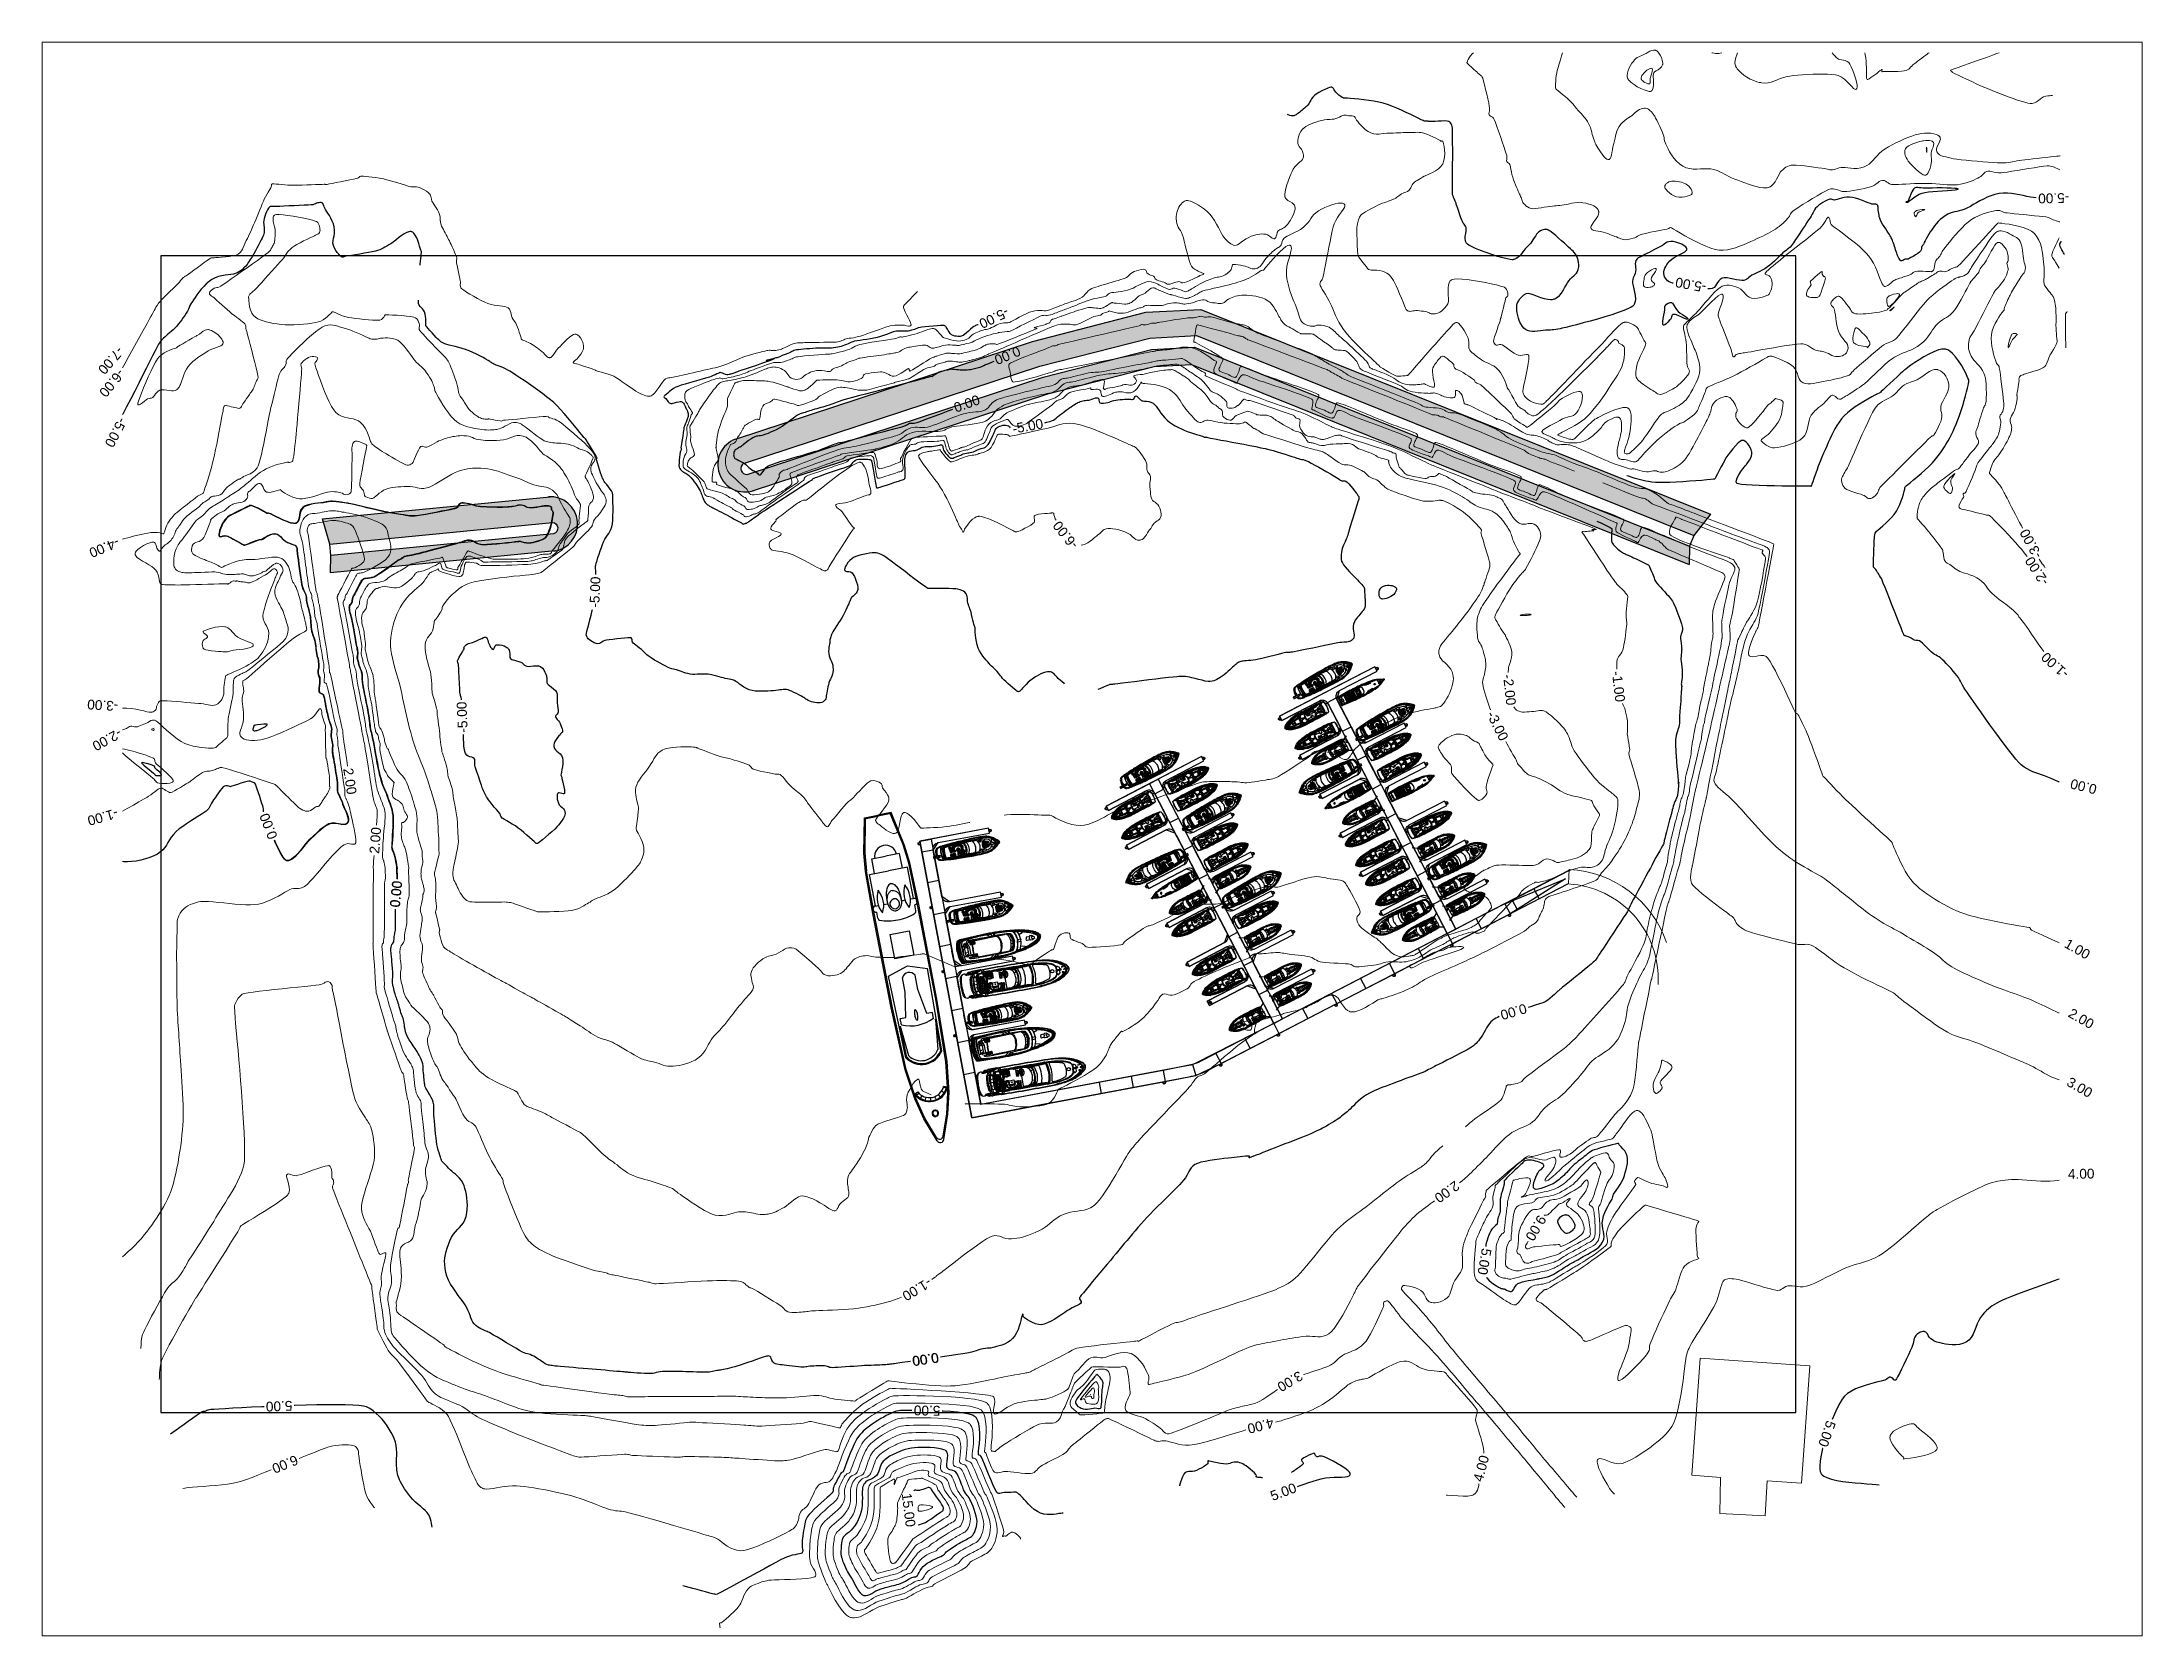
# Paper-space layout 'Layout2' of a CAD drawing. Header units: metres. Extents: x 26 to 231, y 20 to 176.
# The model-space entities are those that its viewports show. They can reach past a viewport. Long polylines and large blocks are cut down to what shows.
import ezdxf

# ---------------------------------------------------------------- set-up
doc = ezdxf.new("R2010")
doc.units = ezdxf.units.M
doc.header["$LTSCALE"] = 1000
for name, color, linetype in [('01 main point', 1, 'Continuous'), ('BREAKWATER', 210, 'Continuous'), ('furniture', 6, 'Continuous'), ('Layer13', 4, 'Continuous')]:
    doc.layers.add(name, color=color, linetype=linetype)
for name, color, linetype, lineweight in [('BANGUNAN', 7, 'Continuous', 13), ('CONT-MJR', 251, 'Continuous', 30), ('CONT-MNR', 252, 'Continuous', 9), ('TEXT KONT', 3, 'Continuous', 15)]:
    doc.layers.add(name, color=color, linetype=linetype, lineweight=lineweight)
doc.styles.get("Standard").update_dxf_attribs({"font": 'arial.ttf'})

psp = doc.layouts.new('Layout2')

msp = doc.modelspace()

# ---------------------------------------------------------------- texts
at = {"layer": 'TEXT KONT', "char_height": 3, "attachment_point": 5}
for s, insert, rotation in [('{-5.00}', (3266.35, 1465.79, -5), 181.35542), ('{-5.00}', (3154.81, 1439.15, -5), 169.46561), ('{-5.00}', (2940.71, 1428.98, -5), 205.21656), ('{0.00}', (2944.8, 1417.44), 202.59685), ('{-7.00}', (2669.3, 1415.93, -7), 229.03386), ('{-6.00}', (2669.6, 1408.97, -6), 230.50873), ('{0.00}', (2932.31, 1402.63), 20.0899), ('{-5.00}', (2670.8, 1393.81, -5), 241.88331), ('{-5.00}', (2951.02, 1395.72, -5), 10.47953), ('{-6.00}', (2962.64, 1362.27, -6), 128.21415), ('{-3.00}', (3259.33, 1359.61, -3), 118.26368), ('{-4.00}', (2667.24, 1358.42, -4), 202.13309), ('{-2.00}', (3261.19, 1351.2, -2), 123.01285), ('{-5.00}', (2818.05, 1344.75, -5), 87.70995), ('{-1.00}', (3266.74, 1322.24, -1), 137.73312), ('{-2.00}', (3099.09, 1314.73, -2), 276.25876), ('{-1.00}', (3132.58, 1315.74, -1), 276.90244), ('{-3.00}', (2666.77, 1309.99, -3), 176.26046), ('{-5.00}', (2777.24, 1306.33, -5), 92.65568), ('{-3.00}', (3095.42, 1303.65, -3), 296.4941), ('{-2.00}', (2668.13, 1299.41, -2), 208.61009), ('{2.00}', (2742.72, 1286.65, 2), 278.66304), ('{0.00}', (3275.51, 1285.02), 166.2287), ('{-1.00}', (2666.8, 1275.66, -1), 195.33797), ('{0.00}', (2717.7, 1272.81), 111.12192), ('{2.00}', (2750.52, 1268.47, 2), 85.49939), ('{0.00}', (2756.86, 1252.02), 84.45582), ('{0.00}', (2756.97, 1251.96, -1), 84.45582), ('{1.00}', (3273.6, 1235.09, 1), 330.26364), ('{0.00}', (3100.35, 1215.83, -1), 196.27144), ('{2.00}', (3274.8, 1213.72, 2), 330.26364), ('{3.00}', (3274.32, 1192.58, 3), 330.26364), ('{2.00}', (3079.89, 1160.49, 2), 215.33026), ('{4.00}', (3274.79, 1166.03, 4), 1.05111), ('{9.00}', (3107.2, 1149.38, 9), 239.58387), ('{5.00}', (3091.4, 1139.07, 5), 260.14134), ('{-1.00}', (2917.02, 1130.54, -1), 210.46904), ('{0.00}', (2919.56, 1109.08), 188.38826), ('{0.00}', (2919.67, 1109.02, -1), 188.38826), ('{3.00}', (3031.65, 1102.27, 3), 210.4432), ('{5.00}', (2720.96, 1094.67, 5), 182.26878), ('{5.00}', (2920.1, 1093.32, 5), 179.12189), ('{4.00}', (3022.61, 1088.62, 4), 193.94505), ('{5.00}', (3196.66, 1086.17, 5), 250.88931), ('{6.00}', (2722.79, 1076.81, 6), 202.27452), ('{4.00}', (3090.4, 1075.53, 4), 75.2591), ('{15.00}', (2914.42, 1062.76, 15), 277.28675), ('{5.00}', (3029.59, 1068.33, 5), 20.57033)]:
    msp.add_mtext(s, dxfattribs=dict(at, insert=insert, rotation=rotation))

# ---------------------------------------------------------------- blocks, each defined once
blk = doc.blocks.new('A$C1fdb1adc')
for p, q in [((2.61, 20.85), (2.61, 20.94)), ((2.61, 19.9), (2.61, 20.63)), ((2.63, 20.85), (2.63, 20.94)), ((2.63, 19.9), (2.63, 20.63)), ((1.94, 15.78), (1.94, 16.8)), ((2.14, 15.74), (2.14, 17.54)), ((2.35, 15.72), (2.35, 17.27)), ((2.58, 15.7), (2.58, 17.17)), ((2.83, 15.71), (2.83, 17.23)), ((3.05, 15.72), (3.05, 17.52)), ((3.28, 15.75), (3.28, 17.31)), ((1.52, 7.87), (1.09, 7.89)), ((1.7, 7.14), (1.21, 6.78)), ((1.7, 8.71), (1.27, 9.04)), ((1.8, 10.23), (1.8, 10.48)), ((2.1, 9.04), (2.09, 9.68)), ((2.13, 6.75), (2.14, 6.05)), ((2.45, 10.33), (2.45, 10.6)), ((2.53, 8.96), (3.06, 8.98)), ((2.54, 8.91), (3.08, 8.93)), ((3.1, 10.34), (3.1, 10.6)), ((3.24, 9.05), (3.11, 9.03)), ((3.23, 9.02), (3.12, 9)), ((3.12, 8.98), (3.41, 8.99)), ((3.18, 8.94), (3.37, 8.94)), ((3.29, 9.06), (3.42, 9.03)), ((3.3, 9.02), (3.41, 9)), ((3.45, 8.95), (4.39, 8.98)), ((3.47, 8.99), (4.39, 9.03)), ((3.52, 5.76), (3.52, 6.65)), ((3.55, 5.76), (3.55, 6.65)), ((3.74, 10.23), (3.74, 10.49)), ((4.37, 6.99), (4.37, 5.76)), ((4.4, 6.99), (4.4, 5.76)), ((3.41, 2.07), (3.44, 2.07)), ((3.45, 2.07), (3.87, 2.07)), ((3.88, 2.07), (3.91, 2.07))]:
    blk.add_line(p, q)
for points in [[(0.85, 3.68, 0.192321), (1.21, 3.35, 0.082859), (1.8, 3.21, 0.052694), (3.85, 3.2, 0.08069), (4.47, 3.36, 0.17216), (4.91, 3.86, 0.085071), (5.11, 4.67, 0.010341), (5.19, 5.75, 0.016897), (5.26, 7.2, 0.012252), (5.33, 9.64, 0.004892), (5.36, 12.41, 0.016126), (5.35, 14.09, 0.001148), (5.3, 15.51, 0.051196), (5.08, 17.2, 0.067027), (4.7, 18.33, 0.056543), (4.13, 19.34, 0.030538), (3.38, 20.3, 0.030115), (2.96, 20.72, 0.119572), (2.79, 20.82, 0.208183), (2.33, 20.79, 0.058862), (1.9, 20.36, 0.022282), (1.28, 19.59, 0.037376), (0.6, 18.41, 0.059327), (0.14, 17, 0.029628), (0.02, 15.28, 0.009645), (0.01, 13.16, 0.000312), (0.1, 10.88, -0.003686), (0.22, 8.56, 0.005005), (0.34, 6.41, 0.009754), (0.46, 5.16, 0.018511), (0.65, 4.25, 0.0573)], [(0.94, 3.72, 0.193192), (1.24, 3.44, 0.083361), (1.81, 3.3, 0.033468), (3.84, 3.29, -0.000299), (3.84, 3.29, 0.080179), (4.43, 3.44, 0.171464), (4.82, 3.89, 0.0853), (5.02, 4.68, 0.010362), (5.1, 5.75, 0.016932), (5.17, 7.2, 0.012265), (5.23, 9.65, 0.004895), (5.27, 12.42, 0.016141), (5.26, 14.08, 0.001148), (5.21, 15.51, -0.000811), (5.21, 15.51, 0.051256), (4.99, 17.18, 0.067299), (4.61, 18.29, 0.056735), (4.05, 19.29, 0.030557), (3.31, 20.24, 0.030279), (2.9, 20.65, 0.123085), (2.76, 20.73, 0.204384), (2.38, 20.71, 0.058161), (1.97, 20.3, 0.022308), (1.36, 19.53, 0.037317), (0.68, 18.37, 0.059172), (0.23, 16.99, 0.029588), (0.11, 15.28, 0.009641), (0.1, 13.16, 0.000311), (0.19, 10.88, -0.003685), (0.31, 8.57, 0.005003), (0.43, 6.42, 0.009732), (0.56, 5.17, 0.018483), (0.74, 4.27, 0.05741)], [(1.15, 3.81, 0.274814), (1.38, 3.54, 0.084876), (1.85, 3.46, 0.03319), (3.44, 3.44, 0.044814), (4.14, 3.52, 0.241664), (4.47, 3.77, -0.015339), (4.58, 4.29, 0.011087), (4.67, 5.17, 0.00765), (4.76, 6.28, 0.003871), (4.84, 7.77, 0.006192), (4.86, 10.09, 0.01722), (4.84, 12.23, 0.006351), (4.79, 13.44, 0.018942), (4.75, 14.24, 0.016271), (4.68, 15.02, 0.015899), (4.52, 16.01, 0.034253), (4.3, 17.01, 0.048007), (3.98, 17.75, 0.051888), (3.82, 18, 0.07556), (3.54, 18.18, 0.070941), (3.2, 18.25, 0.007805), (2.7, 18.29, 0.027392), (2.27, 18.25, 0.06953), (1.8, 18.16, 0.18969), (1.33, 17.75, 0.073943), (1.01, 16.83, 0.045396), (0.7, 14.89, 0.018934), (0.6, 12.83, 0.003995), (0.6, 10.87, 0.018481), (0.66, 8.59, 0.005802), (0.8, 6.41, 0.006333), (0.92, 5.24, 0.01214), (1.02, 4.41, 0.043691)], [(0.83, 14.04, -0.03758), (0.77, 9.32, -0.018839), (0.79, 14.04, -0.974519)], [(4.51, 14.04, 0.02534), (4.73, 9.43, 0.03114), (4.56, 14.04, 0.974519)], [(0.97, 10.59, -0.047382), (0.92, 7.69, -0.0093), (0.92, 10.59, -0.974519)], [(4.47, 10.79, 0.043262), (4.67, 7.34, 0.028892), (4.52, 10.78, 0.974519)]]:
    blk.add_lwpolyline(points, format="xyb", close=True)
for points in [[(5.01, 6.29, 0.010794), (5.04, 7.21, 0.012283), (5.1, 9.65, 0.0049), (5.14, 12.42, 0.016162), (5.12, 14.08, 0.001149), (5.08, 15.51, -0.000811), (5.08, 15.51, 0.051344), (4.86, 17.15, 0.067708), (4.49, 18.23, 0.057023), (3.95, 19.21, 0.030584), (3.21, 20.15, 0.030577), (2.81, 20.55, 0.132389), (2.72, 20.61, 0.196715), (2.45, 20.6, 0.056911), (2.07, 20.22, 0.022345), (1.47, 19.46, 0.037229), (0.8, 18.32, 0.065316), (0.37, 16.97, 0.034966), (0.24, 15.28, 0.009636), (0.23, 13.17, 0.000311), (0.32, 10.89, -0.003683), (0.44, 8.57, 0.005), (0.56, 6.43, 0.00171), (0.58, 6.21)], [(0.22, 14.31, 0.001665), (0.25, 15.18, -0.013305), (0.29, 15.84, -0.013062), (0.43, 17.03, -0.051507), (0.81, 18.15, -0.069894), (1.44, 19.22, -0.028779), (2.16, 20.04, -0.02642), (2.5, 20.38, -0.02642)], [(1.55, 18.47), (2.18, 18.55, 0.420856), (2.33, 18.75), (2.33, 19.55, 0.738336), (2.14, 19.62), (1.41, 18.68, 0.739038), (1.55, 18.47, 3.844907)], [(5.12, 14.31, -0.007131), (5.05, 15.18, -0.013734), (5, 15.84, 0.050983), (4.81, 17.03, 0.059539), (4.44, 18.15, 0.062193), (3.81, 19.24, 0.018607), (3.08, 20.04, 0.026737), (2.74, 20.38)], [(3.69, 18.47), (3.06, 18.55, -0.420856), (2.92, 18.75), (2.91, 19.55, -0.738336), (3.1, 19.62), (3.83, 18.68, -0.739038), (3.69, 18.47, -3.844907)], [(4.45, 12.82), (4.46, 12.98, -0.002848), (4.46, 14.23, 0.359121), (0.88, 14.15, -0.002439), (0.95, 12.8), (0.95, 12.8)], [(0.95, 12.8, -0.042364), (1.45, 13.12, -0.050731), (2.46, 13.36, -0.074951), (3.73, 13.25, -0.131871), (4.45, 12.82, -0.624328)], [(2.3, 17.67), (2.09, 17.67, 0.353176), (1.9, 17.51, 0.045768), (1.7, 15.87, 0.302709), (1.91, 15.59, 0.119605), (3.48, 15.64, 0.325088), (3.63, 15.99, 0.038785), (3.37, 17.49, 0.271661), (3.12, 17.67), (2.94, 17.67)], [(2.08, 17.5), (2.05, 17.42, 0.033241), (1.85, 15.96, 0.377104), (1.96, 15.77, 0.09623), (3.37, 15.77, 0.273017), (3.49, 15.96, 0.054207), (3.25, 17.42, 0.285421), (3.09, 17.57), (3.05, 17.57)], [(2.07, 17.49, -0.272855), (2.18, 17.54), (2.19, 17.54)], [(4.39, 3.86), (4.53, 7.14, -0.042807), (4.41, 11.05, 0.264766), (1, 10.87, -0.053572), (1.03, 7.2), (1.25, 3.84)], [(1.08, 9.97, -0.300716), (1.45, 10.37, -0.050731), (2.46, 10.6, -0.074951), (3.73, 10.49, -0.127388), (4.38, 10.13, -0.624328)], [(1.09, 9.82, -0.130906), (1.71, 10.2, -0.068666), (2.74, 10.34, -0.066905), (3.69, 10.24, -0.15432), (4.38, 9.88, -0.102278)], [(2.33, 8.96, 0.317045), (2.54, 8.91, 0.317045)], [(2.37, 8.99, 0.4732), (2.58, 9, 0.074396), (2.76, 9.2, 0.060015), (2.78, 9.24, 0.060015)], [(2.62, 7.08, -0.233956), (2.88, 7.15, -0.168876), (3.13, 7.02, -0.269477), (3.15, 6.77, -0.269477)], [(2.65, 7.04, -0.235042), (2.87, 7.1, -0.166668), (3.1, 6.99, -0.263842), (3.11, 6.79, -0.82603)], [(2.77, 9.34, 0.11852), (2.73, 9.4)], [(2.75, 6.9, -0.15585), (2.84, 6.91, -0.131968), (2.91, 6.9, -0.29627), (2.91, 6.85, -0.209719)], [(3.08, 7.82), (3.08, 8.02, -0.410961), (3.17, 8.11), (3.52, 8.11, -0.442082), (3.61, 8.01), (3.61, 7.8)], [(3.7, 7.78), (3.7, 8.07, -0.442089), (3.85, 8.21), (4.27, 8.21, -0.438787), (4.41, 8.04), (4.41, 7.72)], [(0.44, 5.41, 0.017721), (0.5, 4.65, -0.010616), (0.63, 3.83, 0.03964), (0.8, 3.19, 0.181904), (1.15, 2.83, 0.065618), (1.77, 2.66, 0.054443), (3.79, 2.68, 0.053321), (4.4, 2.82, 0.211406), (4.87, 3.33, 0.058348), (5.05, 4.15, 0.002016), (5.07, 4.36)], [(0.45, 6.13, 0.34058), (0.57, 6.04), (0.69, 6.05, 0.407011), (0.82, 6.18, 0.980624)], [(0.49, 5.79, -0.446629), (0.6, 5.92), (0.73, 5.92, -0.407011), (0.86, 5.79, -0.980624)], [(0.61, 3.96, 0.037954), (0.66, 2.96, 0.020014), (0.76, 2.42, 0.020014)], [(0.65, 4.88, 0.38077), (0.76, 4.86), (0.87, 4.97, 0.233822), (0.93, 5.09, 1.332745)], [(0.73, 3.4, 0.045512), (0.79, 2.77, 0.020521), (0.91, 2.24, 0.075815), (1.12, 1.78, 0.114138), (1.39, 1.53, 0.051879), (1.83, 1.37, 0.081444), (3.41, 1.31, 0.081444)], [(0.77, 4.71, -0.458631), (0.81, 4.83), (0.89, 4.88, -0.499288), (0.96, 4.85, -1.332745)], [(0.84, 2.98, 0.111575), (1.11, 2.76, 0.065966), (1.76, 2.59, 0.054479), (3.8, 2.6, 0.053587), (4.43, 2.75, 0.140212), (4.83, 3.07, 0.140212)], [(0.84, 2.97, 0.014257), (0.87, 2.78, 0.020505), (0.98, 2.26, 0.075496), (1.18, 1.82, 0.112912), (1.43, 1.6, 0.051408), (1.85, 1.45, 0.081884), (3.41, 1.39, 0.081884)], [(0.86, 2.24, 0.048909), (0.98, 1.71, 0.103348), (1.22, 1.37, 0.102809), (1.76, 1.09, 0.089228), (3.41, 0.99, 0.089228)], [(1.18, 3.47), (1.18, 2.94), (1.81, 2.78), (1.81, 3.42, -0.008573), (2.35, 3.39, -0.020193), (2.86, 3.37, 0.002111), (3.29, 3.39, 0.006341), (3.82, 3.44), (3.81, 2.8), (4.48, 2.94), (4.48, 3.48, -0.095069), (4.61, 4.14, -0.047929), (5.05, 5, 3.403026)], [(3.91, 1.4, 0.053784), (4.3, 1.55, 0.14991), (4.61, 1.86, 0.070882), (4.84, 2.54, 0.0701), (4.9, 3.36, 0.031662), (4.9, 3.43)], [(3.91, 1.48, 0.050886), (4.26, 1.62, 0.149374), (4.54, 1.9, 0.070899), (4.76, 2.56, 0.044955), (4.83, 3.07)], [(3.91, 1.08, 0.085341), (4.41, 1.33, 0.148467), (4.72, 1.76, 0.040934), (4.85, 2.32)], [(5.11, 5.82, 0.484081), (4.99, 6), (4.86, 6, 0.407011), (4.73, 5.87, 0.980624)], [(5.13, 6.21, -0.34058), (5.02, 6.12), (4.89, 6.13, -0.277987), (4.76, 6.24, -0.277987)], [(4.92, 2.41, 0.041021), (4.94, 2.5, 0.05466), (5.01, 3.73, 0.000223), (5, 3.82)]]:
    blk.add_lwpolyline(points, format="xyb")
for points in [[(2.02, 19.97), (1.94, 20.04), (2.12, 20.25), (2.2, 20.19)], [(2.44, 19.74), (2.44, 19.49), (2.55, 19.49), (2.55, 19.74)], [(2.81, 19.74), (2.81, 19.49), (2.69, 19.49), (2.69, 19.74)], [(3.22, 19.93), (3.3, 19.99), (3.13, 20.21), (3.05, 20.15)], [(0.52, 6.08), (0.51, 6.2), (0.73, 6.22), (0.74, 6.1)], [(3.44, 2.27), (3.45, 2.27), (3.45, 0), (3.44, 0)], [(3.88, 2.27), (3.87, 2.27), (3.87, 0), (3.88, 0)], [(5.07, 6.16), (5.08, 6.28), (4.86, 6.3), (4.85, 6.18)]]:
    blk.add_lwpolyline(points, close=True)
for points in [[(2.81, 20.81), (2.81, 20.94), (2.44, 20.94), (2.44, 20.83)], [(2.74, 20.6), (2.74, 19.88), (2.5, 19.88), (2.5, 20.62)], [(2.72, 20.61), (2.72, 19.9), (2.52, 19.9), (2.52, 20.62)], [(0.93, 16.49), (1.38, 16.49), (1.38, 15.53), (0.76, 15.53)], [(4.61, 15.53), (3.97, 15.53), (3.97, 16.49), (4.43, 16.49)], [(3.59, 5.76), (3.59, 6.65)], [(3.61, 5.76), (3.61, 6.65)], [(3.67, 6.46), (3.67, 6.64)], [(4.26, 6.64), (4.26, 6.46)], [(4.31, 6.65), (4.31, 5.76)], [(4.34, 6.65), (4.34, 5.76)], [(1.28, 5.41), (1.28, 5.6)], [(1.5, 5.76), (1.81, 5.76)], [(1.81, 5.24), (1.51, 5.24)], [(3.41, 2.07), (3.41, 0.09), (3.44, 0.09)], [(3.67, 6.15), (3.67, 6.35)], [(3.67, 5.85), (3.67, 6.04)], [(3.91, 2.07), (3.91, 0.09), (3.88, 0.09)], [(4.26, 6.35), (4.26, 6.15)], [(4.26, 6.04), (4.26, 5.85)]]:
    blk.add_lwpolyline(points)
for centre, radius in [((2.5, 19.69), 0.0328), ((2.5, 19.54), 0.0328), ((2.75, 19.69), 0.0328), ((2.75, 19.54), 0.0328), ((1.25, 14.98), 0.328), ((1.25, 14.98), 0.302), ((2.62, 17.61), 0.328), ((2.62, 17.61), 0.302), ((2.62, 19.16), 0.097), ((4.07, 14.98), 0.328), ((4.07, 14.98), 0.302), ((2.63, 7.99), 0.31), ((2.63, 7.99), 0.297), ((2.45, 7.99), 0.0513), ((2.53, 8.15), 0.0513), ((2.54, 7.84), 0.0513), ((2.63, 7.99), 0.074), ((2.68, 8.18), 0.0513), ((2.73, 7.85), 0.0513), ((2.81, 8.03), 0.0513), ((3.31, 9.72), 0.096), ((3.26, 9.02), 0.039), ((3.31, 9.72), 0.0501)]:
    blk.add_circle(centre, radius)
for centre, radius, start, end in [((2.62, 17.61), 0.433, 188.6275, 355.35206), ((33.43, 9.03), 32.66, 179.4859, 189.10884), ((2.63, 7.99), 0.493, 71.83384, 326.98519), ((2.63, 7.99), 0.415, 67.86802, 334.10386), ((1.3, 6.32), 1.7, 351.92111, 9.09983), ((-0.72, 6.15), 3.76, 358.85077, 6.48174), ((3.53, 6.65), 0.0131, 0, 180), ((3.96, 6.65), 0.375, 0, 180), ((3.96, 6.65), 0.348, 0, 180), ((3.96, 9.04), 2.37, 261.62358, 278.37642), ((3.96, 9.04), 2.42, 262.97423, 277.02577), ((3.96, 8.05), 1.62, 259.48493, 280.51507), ((3.96, 6.65), 0.296, 18.46202, 161.53798), ((3.96, 9.04), 2.31, 263.03431, 276.96569), ((4.39, 6.99), 0.0131, 0, 180), ((-30.13, 8.42), 34.87, 352.5053, 1.65326), ((-1.57, 3.24), 2.75, 4.62916, 38.22364), ((1.08, 2.47), 0.328, 189.92584, 240.79417), ((2.78, 10.65), 6.98, 256.30273, 284.23545), ((1.49, 5.54), 0.218, 87.30105, 164.28902), ((1.51, 5.48), 0.235, 196.09174, 270), ((1.55, 5.5), 0.15, 90, 270), ((1.77, -2.41), 8.06, 82.1262, 91.56197), ((1.77, 13.13), 7.78, 268.35158, 278.13461), ((1.81, 5.5), 0.257, 35.54102, 90), ((1.81, 5.51), 0.265, 271.67614, 323.98705), ((2.45, 5.91), 0.21, 8.01447, 96.01391), ((2.45, 5.91), 0.164, 8.01447, 96.01391), ((2.87, 5.5), 0.0761, 270, 90), ((3.96, 5.76), 0.44, 180, 0), ((3.96, 5.76), 0.414, 180, 0), ((3.96, 5.76), 0.375, 180, 0), ((3.96, 8.05), 1.67, 257.98955, 282.01045), ((3.96, 7.69), 1.62, 257.56515, 282.43485), ((3.96, 7.19), 1.43, 255.85477, 284.14523), ((3.96, 5.76), 0.348, 180, 0), ((3.96, 8.05), 1.73, 260.12999, 279.87001), ((3.96, 7.69), 1.57, 259.10234, 280.89766), ((3.96, 7.69), 1.67, 259.79391, 280.20609), ((3.96, 7.19), 1.37, 257.55305, 282.44695), ((3.96, 5.76), 0.296, 184.20789, 355.79211), ((3.96, 7.19), 1.48, 258.48015, 281.51985), ((4.68, 2.5), 0.252, 291.85128, 338.48416)]:
    blk.add_arc(centre, radius, start, end)
for centre, major_axis, ratio, start_param, end_param in [((2.18, 7.89), (-0.04, 1.15), 0.573037, -0.3399, 3.860158), ((3.26, 9.06), (0.022, -0.32), 0.64807, 1.506235, 4.689786), ((3.26, 9.02), (-0.212, -0.004), 0.793255, -3.141592653589793, 3.141592653589793)]:
    blk.add_ellipse(centre, major_axis=major_axis, ratio=ratio, start_param=start_param, end_param=end_param)
blk.add_ellipse((2.82, 5.97), major_axis=(-0.014, 0.324), ratio=0.522227)
for points, knots in [([(1.03, 7.22), (1.08, 6.95), (1.18, 6.67), (1.55, 6.19), (1.85, 5.98), (2.29, 6.02), (2.4, 6.06), (2.43, 6.08)], [5.11807, 5.11807, 5.11807, 5.11807, 5.691356, 5.691356, 6.239489, 6.239489, 6.418204, 6.418204, 6.418204, 6.418204]), ([(1.05, 7.41), (1.06, 7.36), (1.07, 7.3), (1.13, 6.91), (1.28, 6.52), (1.83, 6.04), (2.2, 5.97), (2.78, 6.34), (2.98, 6.55), (3.11, 6.79)], [4.985692, 4.985692, 4.985692, 4.985692, 5.104362, 5.104362, 5.865381, 5.865381, 6.430538, 6.430538, 6.927739, 6.927739, 6.927739, 6.927739]), ([(2.73, 9.4), (2.69, 9.44), (2.59, 9.53), (2.52, 9.58), (2.34, 9.67), (2.09, 9.68), (1.84, 9.68), (1.65, 9.53), (1.33, 9.18), (1.18, 8.89), (1.12, 8.71), (1.12, 8.7), (1.11, 8.69)], [2.846441, 2.846441, 2.846441, 2.846441, 2.990261, 2.990261, 3.141593, 3.141593, 3.141593, 3.580364, 3.580364, 4.019134, 4.019134, 4.046654, 4.046654, 4.046654, 4.046654]), ([(2.21, 9.47), (2.02, 9.48), (1.9, 9.45), (1.67, 9.29), (1.55, 9.15), (1.4, 8.9), (1.33, 8.71), (1.27, 8.54), (1.24, 8.39), (1.21, 7.99), (1.21, 7.7), (1.31, 7.1), (1.4, 6.8), (1.85, 6.34), (2.12, 6.27), (2.58, 6.43), (2.77, 6.61), (2.91, 6.85)], [3.147514, 3.147514, 3.147514, 3.147514, 3.45455, 3.45455, 3.761587, 3.761587, 4.068623, 4.068623, 4.37566, 4.37566, 4.989733, 4.989733, 5.735714, 5.735714, 6.481696, 6.481696, 6.927739, 6.927739, 6.927739, 6.927739]), ([(2.44, 9.14), (2.3, 9.24), (2.05, 9.28), (1.67, 9.08), (1.55, 8.89), (1.25, 8.18), (1.29, 7.49), (1.69, 6.73), (1.98, 6.51), (2.54, 6.57), (2.64, 6.76), (2.75, 6.9)], [-0.367594, -0.367594, -0.367594, -0.367594, 0.257255, 0.257255, 0.882103, 0.882103, 2.277864, 2.277864, 3.184075, 3.184075, 3.889335, 3.889335, 3.889335, 3.889335]), ([(2.34, 8.95), (2.18, 9.04), (2, 9.01), (1.62, 8.61), (1.51, 8.02), (1.71, 7.06), (2.01, 6.74), (2.39, 6.82), (2.51, 6.91), (2.61, 7.07)], [-0.3399, -0.3399, -0.3399, -0.3399, 0.518013, 0.518013, 1.873476, 1.873476, 3.228939, 3.228939, 3.860158, 3.860158, 3.860158, 3.860158]), ([(2.84, 9.4), (2.81, 9.38), (2.76, 9.35), (2.76, 9.23), (2.89, 9.17), (2.98, 9.09), (3.04, 9.06), (3.06, 9.05)], [0, 0, 0, 0, 0.00702284, 0.01287079, 0.02179509, 0.03700693, 0.03997578, 0.03997578, 0.03997578, 0.03997578]), ([(2.79, 8.38), (3.07, 8.29), (3.26, 8.25), (3.72, 8.35), (3.98, 8.4), (4.29, 8.4), (4.36, 8.4), (4.42, 8.4)], [0, 0, 0, 0, 0.0550678, 0.0550678, 0.1101356, 0.1101356, 0.1245959, 0.1245959, 0.1245959, 0.1245959]), ([(2.91, 8.34), (2.91, 8.38), (2.9, 8.46), (2.96, 8.55), (3.05, 8.6), (3.17, 8.56), (3.28, 8.6), (3.4, 8.58), (3.42, 8.47), (3.43, 8.38), (3.42, 8.32), (3.42, 8.29)], [0.00070123, 0.00070123, 0.00070123, 0.00070123, 0.00865308, 0.01860273, 0.02265817, 0.03257423, 0.04377788, 0.05027173, 0.05748162, 0.06657612, 0.07211418, 0.07211418, 0.07211418, 0.07211418]), ([(3.01, 7.81), (3.13, 7.83), (3.38, 7.86), (3.78, 7.76), (4.14, 7.7), (4.38, 7.72), (4.47, 7.72)], [0.0009863, 0.0009863, 0.0009863, 0.0009863, 0.0287123, 0.0593168, 0.0928764, 0.1137579, 0.1137579, 0.1137579, 0.1137579]), ([(3.05, 7.73), (3.3, 7.75), (3.53, 7.72), (4.02, 7.63), (4.26, 7.61), (4.48, 7.63)], [0.0032436, 0.0032436, 0.0032436, 0.0032436, 0.063275, 0.063275, 0.1137579, 0.1137579, 0.1137579, 0.1137579]), ([(3.42, 9.03), (3.42, 9.08), (3.34, 9.14), (3.15, 9.12), (3.1, 9.05), (3.13, 8.95), (3.23, 8.9), (3.38, 8.94), (3.42, 8.99), (3.42, 9.03)], [-3.141593, -3.141593, -3.141593, -3.141593, -1.459225, -1.459225, 0.223142, 0.223142, 1.905509, 1.905509, 3.141593, 3.141593, 3.141593, 3.141593]), ([(3.47, 9.05), (3.56, 9.07), (3.7, 9.12), (3.91, 9.23), (4.15, 9.26), (4.32, 9.24), (4.38, 9.24)], [0.07194734, 0.07194734, 0.07194734, 0.07194734, 0.08982108, 0.10451724, 0.12676268, 0.14266988, 0.14266988, 0.14266988, 0.14266988]), ([(2.61, 5.94), (2.61, 5.86), (2.64, 5.78), (2.74, 5.6), (2.89, 5.58), (3.03, 5.77), (3.05, 5.94), (3.04, 6.07)], [1.638359, 1.638359, 1.638359, 1.638359, 2.363251, 2.363251, 3.720206, 3.720206, 4.993613, 4.993613, 4.993613, 4.993613])]:
    blk.add_open_spline(points, degree=3, knots=knots)
for points in [[(2.61, 9.29), (2.55, 9.37), (2.42, 9.43), (2.21, 9.47)], [(3.02, 6.57), (3.07, 6.64), (3.11, 6.7), (3.15, 6.77)]]:
    blk.add_open_spline(points, degree=3)
for points in [[(2.44, 9.14), (2.47, 9.13), (2.55, 9.16), (2.59, 9.2), (2.62, 9.26), (2.61, 9.29)], [(2.77, 9.34), (2.91, 9.61), (3.08, 9.84), (3.56, 9.9), (3.85, 9.69), (4.15, 9.54), (4.38, 9.53)], [(2.78, 8.38), (2.79, 8.46), (2.81, 8.56), (2.85, 8.63), (2.9, 8.68), (2.97, 8.74), (3.04, 8.73), (3.09, 8.7), (3.18, 8.67), (3.26, 8.68), (3.34, 8.7), (3.43, 8.68), (3.48, 8.64), (3.54, 8.55), (3.57, 8.45), (3.59, 8.39), (3.61, 8.33)], [(2.8, 8.25), (3.29, 8.16), (3.69, 8.23), (4.12, 8.28), (4.43, 8.28)], [(2.84, 9.4), (3.02, 9.53), (3.63, 9.55), (3.85, 9.45), (4.08, 9.42), (4.38, 9.41)], [(3.08, 9.53), (3.29, 9.57), (3.5, 9.54), (3.61, 9.48), (3.59, 9.39), (3.51, 9.37), (3.32, 9.41), (3.17, 9.38), (3.01, 9.35), (2.97, 9.43), (3.08, 9.53)], [(3.54, 8.55), (3.52, 8.68), (3.64, 8.78), (3.86, 8.82), (4.3, 8.85), (4.4, 8.84)], [(3.78, 8.36), (3.73, 8.45), (3.69, 8.53), (3.74, 8.65), (3.97, 8.69), (4.26, 8.69), (4.36, 8.69), (4.41, 8.67)]]:
    blk.add_spline(points, degree=3)
blk = doc.blocks.new('A$C17d8c437')
at = {"color": 0, "linetype": 'Continuous'}
for points in [[(0, 3.99), (0, 4.28, -0.092983), (0.55, 7.2, -0.252076), (1.04, 7.62, -0.048041), (1.65, 7.69), (6.15, 7.89, -0.021382), (13.47, 7.91, -0.012383), (14.39, 7.85, -0.017172), (19.89, 7.16, -0.067896), (24.49, 5.76, -0.085383), (25.49, 5.08, -0.181743), (26, 3.99, 3.261963)], [(0.14, 3.99), (0.14, 4.22, -0.090955), (0.66, 7.09, -0.239412), (1.13, 7.51, -0.055463), (1.5, 7.57), (5.13, 7.78, -0.019105), (10.18, 7.89, -0.003632), (13.84, 7.8, -0.003666), (15.5, 7.74, -0.152234)], [(0.48, 3.99), (0.48, 4.26, -0.098888), (1.06, 7.13, -0.27335), (1.66, 7.58, -1.113083)], [(0.69, 3.99), (0.69, 4.26, -0.098888), (1.25, 7.05, -0.27335), (1.68, 7.37, -0.27335)], [(1.09, 3.99), (1.09, 4.07, -0.071783), (1.48, 6.73, -0.259696), (1.86, 7.1, -0.037525), (2.85, 7.3, -0.03298), (10.44, 7.69, -0.105181), (10.67, 7.64, -0.137059), (11.61, 6.84, 0.435828)], [(1.66, 3.99), (1.66, 4.4, -0.062557), (1.9, 6.31, -0.064555), (2.11, 6.83, -0.228847), (2.53, 7.12, -0.023164), (5.24, 7.44, -0.018941), (9.68, 7.59, -0.122925), (9.91, 7.53, -0.107817), (10.77, 6.79, 0.49801)], [(11.61, 6.84), (10.77, 6.79, -0.021496), (9.72, 6.78, 0.012523), (3.83, 6.81, 0.236222), (3.42, 6.59, 0.175052), (3.31, 6.2), (4.26, 6.2), (4.26, 5.7, 0.37651), (4.42, 5.51), (5.77, 5.51, 0.42812), (5.91, 5.66), (5.91, 6.41), (4.26, 6.41)], [(3.92, 6.2, -0.384729), (4.43, 6.73), (9.69, 6.72, 0.036455), (10.77, 6.79, -17.746239)], [(6.04, 6.56), (12.59, 6.55, -0.14643), (13.13, 6.39, -0.097258), (13.38, 6.14, -0.033466), (13.46, 6, -0.101391), (13.91, 4.35, -0.031063), (13.91, 3.99, 0.394092)], [(10.44, 7.69), (11.14, 7.68), (11.14, 7.78), (11.81, 7.7, -0.034367), (12.09, 7.66), (12.09, 7.56), (13.07, 7.55, -0.021813), (16.22, 7.38, -0.014746), (17.2, 7.25, -0.045713), (17.58, 7.15, -0.150752), (18.02, 6.83, -0.079442), (18.45, 5.99, -0.066783), (18.82, 3.99, 1.088238)], [(11.31, 7.76), (12.63, 7.74, -0.016416), (15.26, 7.63, -0.007569), (17.67, 7.41, -0.04106), (18.48, 7.25, -0.157661), (19.02, 6.9, -0.065542), (19.36, 6.33, -0.102611), (19.85, 3.99, 0.996298)], [(11.56, 6.9), (13.17, 6.89, -0.018532), (15.93, 6.77, -0.033224), (16.36, 6.71, -0.183136), (16.76, 6.44, -0.034905), (16.95, 6.14, -0.12757), (17.47, 3.99, 4.246873)], [(12.09, 7.66), (13.71, 7.61, -0.017637), (16.2, 7.46, -0.06021), (17.55, 7.16, 0.188154)], [(12.59, 6.55), (15.28, 6.64, 0.046105), (16.14, 6.74, -0.721876)], [(12.68, 6.54), (12.85, 6.45), (12.97, 6.37, -0.100908), (13.15, 6.17, -0.095633), (13.59, 4.98, -0.039547), (13.67, 3.99, 0.448973)], [(15.86, 6.55), (15.96, 6.51, -0.123965), (16.07, 6.43, -0.103337), (16.53, 5.55, -0.020315), (16.77, 4.53), (16.77, 3.99)], [(15.87, 6.69, -0.000364), (15.93, 6.69, -0.033224), (16.34, 6.63, -0.183136), (16.69, 6.4, -0.034905), (16.88, 6.1, -0.12757), (17.39, 3.99)], [(16.35, 6.63), (16.81, 6.58, -0.230224), (17.1, 6.4, -0.094006), (17.71, 4.79, -0.050203), (17.77, 3.99, -0.050203)], [(16.36, 6.71), (16.82, 6.65, -0.230224), (17.16, 6.43, -0.094006), (17.78, 4.8, -0.050203), (17.85, 3.99, -4.9479)], [(16.52, 7.42, -0.010319), (17.21, 7.33, -0.045713), (17.61, 7.23, -0.150752), (18.08, 6.88, -0.079442), (18.53, 6.01, -0.066783), (18.9, 3.99)], [(19.58, 5.75), (20.72, 6.13, 0.298375), (20.82, 6.24), (20.8, 6.8), (20.37, 6.91, 0.032125), (18.07, 7.35, 17.519001)], [(18.69, 7.17), (20.35, 6.73, -0.044474), (23.83, 5.47, -0.02477), (24.66, 5.03, -0.171142), (25.37, 4.19, -0.115265), (25.4, 3.97, -0.115265)], [(19.02, 6.9), (20.3, 6.56, -0.044474), (23.75, 5.31, -0.02477), (24.57, 4.88, -0.171142), (25.2, 4.13, -0.115265), (25.22, 3.99, 1.165317)], [(20.8, 6.8), (21.14, 6.72, -0.042434), (23.93, 5.85, -0.114106), (25.47, 4.77, -0.11536), (25.73, 4.28, -0.075242), (25.77, 3.99, 3.62697)], [(0, 3.99), (0, 3.7, 0.092983), (0.55, 0.78, 0.252076), (1.04, 0.36, 0.048041), (1.65, 0.29), (6.15, 0.09, 0.021382), (13.47, 0.07, 0.012383), (14.39, 0.13, 0.017172), (19.89, 0.82, 0.067896), (24.49, 2.22, 0.085383), (25.49, 2.9, 0.181743), (26, 3.99, -3.261963)], [(0.14, 3.99), (0.14, 3.76, 0.090955), (0.66, 0.89, 0.239412), (1.13, 0.47, 0.055463), (1.5, 0.41), (5.13, 0.2, 0.019105), (10.18, 0.09, 0.003632), (13.84, 0.18, 0.003666), (15.5, 0.24, 0.152234)], [(0.48, 3.99), (0.48, 3.72, 0.098888), (1.06, 0.85, 0.27335), (1.66, 0.4, 1.113083)], [(0.69, 3.99), (0.69, 3.72, 0.098888), (1.25, 0.93, 0.27335), (1.68, 0.61, 0.27335)], [(1.09, 3.99), (1.09, 3.91, 0.071783), (1.48, 1.25, 0.259696), (1.86, 0.88, 0.037525), (2.85, 0.68, 0.03298), (10.44, 0.29, 0.105181), (10.67, 0.34, 0.137059), (11.61, 1.14, -0.435828)], [(1.66, 3.99), (1.66, 3.58, 0.062557), (1.9, 1.67, 0.064555), (2.11, 1.15, 0.228847), (2.53, 0.86, 0.023164), (5.24, 0.54, 0.018941), (9.68, 0.39, 0.122925), (9.91, 0.45, 0.107817), (10.77, 1.19, -0.49801)], [(1.88, 2.45), (1.88, 3.99), (1.88, 4.59), (2.06, 5.44), (2.41, 6.07, -0.083713), (2.45, 6.12), (2.9, 6.3)], [(2.94, 4.83), (2.6, 4.83, -0.18099), (2.74, 5.3, -0.263315), (2.94, 5.39, -0.853495)], [(2.94, 2.64), (2.83, 2.64), (2.8, 2.55, 0.123048), (2.77, 2.36, 0.030351), (2.83, 2.08, 0.344746), (2.86, 2.05), (2.94, 2.05)], [(2.94, 4.83), (3.27, 4.83, 0.18099), (3.14, 5.3, 0.263315), (2.94, 5.39, 0.853495)], [(2.94, 2.64), (3.05, 2.64), (3.08, 2.55, -0.123048), (3.1, 2.36, -0.030351), (3.05, 2.08, -0.344746), (3.02, 2.05), (2.94, 2.05)], [(4, 2.45), (4, 3.99), (4, 4.59), (3.81, 5.44), (3.47, 6.07, 0.083713), (3.43, 6.12), (2.97, 6.3)], [(11.61, 1.14), (10.77, 1.19, 0.021496), (9.72, 1.2, -0.012523), (3.83, 1.17, -0.236222), (3.42, 1.39, -0.175052), (3.31, 1.78), (4.26, 1.78), (4.26, 2.28, -0.37651), (4.42, 2.47), (5.77, 2.47, -0.42812), (5.91, 2.32), (5.91, 1.57), (4.26, 1.57)], [(3.92, 1.78, 0.384729), (4.43, 1.25), (9.69, 1.26, -0.036455), (10.77, 1.19, 17.746239)], [(4.41, 5.63, -0.458066), (4.38, 5.66), (4.38, 6.02), (4.38, 6.38, -0.458066), (4.41, 6.41), (4.41, 6.41)], [(4.41, 2.35, 0.458066), (4.38, 2.32), (4.38, 1.96), (4.38, 1.6, 0.458066), (4.41, 1.57), (4.41, 1.57)], [(4.57, 5.63, -0.458066), (4.55, 5.66), (4.55, 6.02), (4.55, 6.38, -0.458066), (4.57, 6.41), (4.57, 6.41)], [(4.57, 2.35, 0.458066), (4.55, 2.32), (4.55, 1.96), (4.55, 1.6, 0.458066), (4.57, 1.57), (4.57, 1.57)], [(4.74, 5.63, -0.458066), (4.71, 5.66), (4.71, 6.02), (4.71, 6.38, -0.458066), (4.74, 6.41), (4.74, 6.41)], [(4.74, 2.35, 0.458066), (4.71, 2.32), (4.71, 1.96), (4.71, 1.6, 0.458066), (4.74, 1.57), (4.74, 1.57)], [(4.91, 5.63, -0.458066), (4.88, 5.66), (4.88, 6.02), (4.88, 6.38, -0.458066), (4.91, 6.41), (4.91, 6.41)], [(4.91, 2.35, 0.458066), (4.88, 2.32), (4.88, 1.96), (4.88, 1.6, 0.458066), (4.91, 1.57), (4.91, 1.57)], [(5.07, 5.63, -0.458066), (5.05, 5.66), (5.05, 6.02), (5.05, 6.38, -0.458066), (5.07, 6.41), (5.07, 6.41)], [(5.07, 2.35, 0.458066), (5.05, 2.32), (5.05, 1.96), (5.05, 1.6, 0.458066), (5.07, 1.57), (5.07, 1.57)], [(5.24, 5.63, -0.458066), (5.21, 5.66), (5.21, 6.02), (5.21, 6.38, -0.458066), (5.24, 6.41), (5.24, 6.41)], [(5.24, 2.35, 0.458066), (5.21, 2.32), (5.21, 1.96), (5.21, 1.6, 0.458066), (5.24, 1.57), (5.24, 1.57)], [(5.4, 5.63, -0.458066), (5.38, 5.66), (5.38, 6.02), (5.38, 6.38, -0.458066), (5.4, 6.41), (5.4, 6.41)], [(5.4, 2.35, 0.458066), (5.38, 2.32), (5.38, 1.96), (5.38, 1.6, 0.458066), (5.4, 1.57), (5.4, 1.57)], [(5.57, 5.63, -0.458066), (5.54, 5.66), (5.54, 6.02), (5.54, 6.38, -0.458066), (5.57, 6.41), (5.57, 6.41)], [(5.57, 2.35, 0.458066), (5.54, 2.32), (5.54, 1.96), (5.54, 1.6, 0.458066), (5.57, 1.57), (5.57, 1.57)], [(5.73, 5.63, -0.458066), (5.71, 5.66), (5.71, 6.02), (5.71, 6.38, -0.458066), (5.73, 6.41), (5.73, 6.41)], [(5.73, 2.35, 0.458066), (5.71, 2.32), (5.71, 1.96), (5.71, 1.6, 0.458066), (5.73, 1.57), (5.73, 1.57)], [(5.75, 5.63, 0.458066), (5.78, 5.66), (5.78, 6.02), (5.78, 6.41, 0.458066), (5.78, 6.41), (5.78, 6.41)], [(5.75, 2.35, -0.458066), (5.78, 2.32), (5.78, 1.96), (5.78, 1.57, -0.458066), (5.78, 1.57), (5.78, 1.57)], [(6.04, 1.42), (12.59, 1.43, 0.14643), (13.13, 1.59, 0.097258), (13.38, 1.84, 0.033466), (13.46, 1.98, 0.101391), (13.91, 3.63, 0.031063), (13.91, 3.99, -0.394092)], [(10.44, 0.29), (11.14, 0.3), (11.14, 0.2), (11.81, 0.28, 0.034367), (12.09, 0.32), (12.09, 0.42), (13.07, 0.43, 0.021813), (16.22, 0.6, 0.014746), (17.2, 0.73, 0.045713), (17.58, 0.82, 0.150752), (18.02, 1.15, 0.079442), (18.45, 1.99, 0.066783), (18.82, 3.99, -1.088238)], [(11.31, 0.22), (12.63, 0.24, 0.016416), (15.26, 0.35, 0.007569), (17.67, 0.57, 0.04106), (18.48, 0.73, 0.157661), (19.02, 1.08, 0.065542), (19.36, 1.64, 0.102611), (19.85, 3.99, -0.996298)], [(11.56, 1.08), (13.17, 1.09, 0.018532), (15.93, 1.21, 0.033224), (16.36, 1.27, 0.183136), (16.76, 1.54, 0.034905), (16.95, 1.84, 0.12757), (17.47, 3.99, -4.246873)], [(12.09, 0.32), (13.71, 0.37, 0.017637), (16.2, 0.52, 0.06021), (17.55, 0.81, -0.188154)], [(12.59, 1.43), (15.28, 1.34, -0.046105), (16.14, 1.24, 0.721876)], [(12.68, 1.44), (12.85, 1.53), (12.97, 1.61, 0.100908), (13.15, 1.81, 0.095633), (13.59, 3, 0.039547), (13.67, 3.99, -0.448973)], [(15.86, 1.43), (15.96, 1.47, 0.123965), (16.07, 1.55, 0.103337), (16.53, 2.43, 0.020315), (16.77, 3.45), (16.77, 3.99)], [(15.87, 1.29, 0.000364), (15.93, 1.29, 0.033224), (16.34, 1.35, 0.183136), (16.69, 1.58, 0.034905), (16.88, 1.88, 0.12757), (17.39, 3.99)], [(16.35, 1.35), (16.81, 1.4, 0.230224), (17.1, 1.58, 0.094006), (17.71, 3.19, 0.050203), (17.77, 3.99, 0.050203)], [(16.36, 1.27), (16.82, 1.33, 0.230224), (17.16, 1.55, 0.094006), (17.78, 3.18, 0.050203), (17.85, 3.99, 4.9479)], [(16.52, 0.56, 0.010319), (17.21, 0.65, 0.045713), (17.61, 0.75, 0.150752), (18.08, 1.1, 0.079442), (18.53, 1.97, 0.066783), (18.9, 3.99)], [(19.58, 2.23), (20.72, 1.85, -0.298375), (20.82, 1.74), (20.8, 1.18), (20.37, 1.07, -0.032125), (18.07, 0.63, -17.519001)], [(18.69, 0.81), (20.35, 1.25, 0.044474), (23.83, 2.51, 0.02477), (24.66, 2.95, 0.171142), (25.37, 3.79, 0.115265), (25.4, 4.01, 0.115265)], [(19.02, 1.08), (20.3, 1.42, 0.044474), (23.75, 2.67, 0.02477), (24.57, 3.1, 0.171142), (25.2, 3.85, 0.115265), (25.22, 3.99, -1.165317)], [(20.8, 1.18), (21.14, 1.26, 0.042434), (23.93, 2.13, 0.114106), (25.47, 3.21, 0.11536), (25.73, 3.7, 0.075242), (25.77, 3.99, -3.62697)], [(22.57, 4.48), (21.73, 4.48), (21.67, 4.48, 0.414214), (21.58, 4.39), (21.58, 3.99)], [(22.57, 3.5), (21.73, 3.5), (21.67, 3.5, -0.414214), (21.58, 3.59), (21.58, 3.99)], [(23.76, 4.37), (23.75, 4.4, 0.11218), (23.67, 4.48, 0.018282), (23.48, 4.59, 0.00239), (23.39, 4.64, 0.113976), (23.32, 4.66), (22.75, 4.66, 0.415393), (22.57, 4.48), (22.57, 3.99)], [(23.76, 3.61), (23.75, 3.58, -0.11218), (23.67, 3.5, -0.018282), (23.48, 3.39, -0.00239), (23.39, 3.34, -0.113976), (23.32, 3.32), (22.75, 3.32, -0.415393), (22.57, 3.5), (22.57, 3.99)]]:
    blk.add_lwpolyline(points, format="xyb", dxfattribs=at)
for points in [[(1.2, 6.94), (1.6, 6.94)], [(1.68, 7.37), (3.06, 7.49), (5.55, 7.65), (8.94, 7.69)], [(11.14, 7.68), (11.14, 7.56)], [(12.09, 7.56), (11.14, 7.56)], [(11.88, 7.56), (11.87, 6.9)], [(12.23, 7.56), (12.22, 6.9)], [(17.66, 7.21), (19.02, 6.9)], [(18.18, 6.74), (19.13, 6.74)], [(1.11, 4.58), (0.7, 4.6)], [(1.11, 3.4), (0.7, 3.38)], [(1.24, 5.71), (0.85, 5.79)], [(1.24, 2.27), (0.85, 2.19)], [(1.2, 1.04), (1.6, 1.04)], [(1.68, 0.61), (3.06, 0.49), (5.55, 0.33), (8.94, 0.29)], [(1.88, 4.59), (2.44, 4.56)], [(2.06, 5.44), (2.54, 5.26)], [(2.16, 2.23), (2.66, 2.23), (2.74, 2.55), (2.8, 2.55)], [(2.44, 4.56), (2.44, 4.56), (2.44, 4.56), (2.54, 5.26), (2.78, 5.72), (2.78, 5.72)], [(2.44, 2.45), (2.44, 3.99), (2.44, 4.56)], [(2.44, 3.4), (2.94, 3.4)], [(2.44, 3.36), (2.94, 3.36)], [(2.45, 6.12), (2.78, 5.72)], [(3.43, 3.4), (2.94, 3.4)], [(3.43, 3.36), (2.94, 3.36)], [(3.72, 2.23), (3.22, 2.23), (3.14, 2.55), (3.08, 2.55)], [(3.43, 6.12), (3.1, 5.72)], [(3.43, 4.56), (3.43, 4.56), (3.43, 4.56), (3.33, 5.26), (3.1, 5.72), (3.1, 5.72)], [(3.81, 5.44), (3.33, 5.26)], [(4, 4.59), (3.43, 4.56)], [(3.43, 2.45), (3.43, 3.99), (3.43, 4.56)], [(4.26, 6.2), (4.26, 6.41)], [(4.26, 1.78), (4.26, 1.57)], [(5.75, 5.63), (4.41, 5.63)], [(5.75, 2.35), (4.41, 2.35)], [(4.82, 5.51), (4.82, 3.99)], [(4.82, 2.47), (4.82, 3.99)], [(4.94, 5.51), (4.94, 3.99)], [(4.94, 2.47), (4.94, 3.99)], [(12.09, 0.42), (11.14, 0.42)], [(11.14, 0.3), (11.14, 0.42)], [(11.88, 0.42), (11.87, 1.08)], [(12.23, 0.42), (12.22, 1.08)], [(16.16, 6.31), (16.85, 6.31)], [(16.16, 1.67), (16.85, 1.67)], [(16.53, 5.55), (17.21, 5.55)], [(16.53, 2.43), (17.21, 2.43)], [(16.77, 4.53), (17.45, 4.53)], [(16.77, 3.45), (17.45, 3.45)], [(17.66, 0.77), (19.02, 1.08)], [(18.18, 1.24), (19.13, 1.24)], [(18.87, 4.36), (19.84, 4.36)], [(18.87, 3.62), (19.84, 3.62)]]:
    blk.add_lwpolyline(points, dxfattribs=at)
blk.add_lwpolyline([(24.07, 3.99), (24.07, 3.61), (23.34, 3.61), (23.34, 3.99), (23.34, 4.37), (24.07, 4.37)], close=True, dxfattribs=at)
for centre in [(1.58, 7.24), (1.94, 7.24), (1.58, 0.74), (1.94, 0.74)]:
    blk.add_circle(centre, 0.0909, dxfattribs=at)
for centre, radius, start, end in [((2.16, 2.52), 0.291, 194.41964, 345.58036), ((2.94, 5.53), 0.25, 50.03571, 129.96429), ((2.94, 5.53), 0.25, 50.03571, 129.96429), ((2.94, 6.21), 0.0963, 89.3597, 110.72197), ((3.72, 2.52), 0.291, 194.41964, 345.58036)]:
    blk.add_arc(centre, radius, start, end, dxfattribs=at)
for centre, major_axis in [((21.98, 6.31), (0.176, -0.058)), ((24.25, 5.46), (0.16, -0.094))]:
    blk.add_ellipse(centre, major_axis=major_axis, ratio=0.234548, dxfattribs=at)
at = {"color": 0, "linetype": 'Continuous', "extrusion": (0, 0, -1)}
for centre, major_axis in [((21.98, 1.67), (0.176, 0.058)), ((24.25, 2.51), (0.16, 0.094))]:
    blk.add_ellipse(centre, major_axis=major_axis, ratio=0.234548, dxfattribs=at)
blk = doc.blocks.new('A$C97441dda')
for points in [[(1.61, 17.08), (1.35, 17.27, 0.041431), (0.78, 16.28), (1.05, 16.27)], [(2.22, 17.93, 0.174431), (1.82, 17.79, 0.070959), (1.39, 17.32), (1.65, 17.13)], [(2.14, 17.61, 0.154001), (1.54, 17.21, 0.154001)], [(2.14, 17.47, 0.145405), (1.64, 17.13)], [(2.22, 17.59), (2.14, 17.59), (2.14, 17.19, 0.360252), (2.22, 17.1, 0.360252)], [(2.22, 17.93, -0.174431), (2.62, 17.79, -0.070959), (3.04, 17.32), (2.79, 17.13)], [(2.22, 17.59), (2.3, 17.59), (2.3, 17.19, -0.360252), (2.22, 17.1, -0.360252)], [(2.29, 17.47, -0.145405), (2.79, 17.13)], [(2.3, 17.61, -0.154001), (2.9, 17.21, -0.154001)], [(2.83, 17.08), (3.08, 17.27, -0.041431), (3.65, 16.28), (3.39, 16.27)], [(0.51, 15.04), (0.44, 15.04, 0.038331), (0.13, 12.67, 1.297352)], [(0.41, 11.56, -0.038854), (0.54, 13.68, -0.049575), (0.83, 14.9, -0.048237), (1.12, 15.55, -0.245408), (1.69, 15.87), (1.69, 15.87)], [(1.02, 16.23), (0.77, 16.24, 0.050852), (0.44, 15.08), (0.52, 15.07)], [(0.51, 11.75, -0.03544), (0.64, 13.67, -0.049593), (0.92, 14.87, -0.048548), (1.21, 15.5, -0.251547), (1.69, 15.87), (2.22, 15.87)], [(1.62, 15.96, -0.522331), (1.53, 16.15), (1.7, 16.39, -0.273562), (1.77, 16.42), (2.08, 16.42, -0.407573), (2.15, 16.36), (2.15, 16, -0.378381), (2.12, 15.97, -0.378381)], [(3.92, 11.75, 0.03544), (3.8, 13.67, 0.049593), (3.51, 14.87, 0.048548), (3.23, 15.5, 0.251547), (2.74, 15.87), (2.22, 15.87)], [(2.81, 15.96, 0.522331), (2.91, 16.15), (2.73, 16.39, 0.273562), (2.67, 16.42), (2.35, 16.42, 0.407573), (2.29, 16.36), (2.29, 16, 0.378381), (2.32, 15.97, 0.378381)], [(4.02, 11.56, 0.038854), (3.89, 13.68, 0.049575), (3.61, 14.9, 0.048237), (3.32, 15.55, 0.245408), (2.75, 15.87), (2.74, 15.87)], [(3.41, 16.23), (3.66, 16.24, -0.050852), (3.99, 15.08), (3.92, 15.07)], [(3.92, 15.04), (4, 15.04, -0.038331), (4.3, 12.67, -1.297352)], [(0.92, 7.28), (0.86, 7.28), (0.86, 7.5, -0.142146), (1.41, 7.66)], [(0.93, 6.62), (0.93, 6.88, -0.414214), (1.01, 6.96), (1.41, 6.96)], [(1.35, 7.36, 0.296682), (1.39, 7.34)], [(1.89, 7.28), (1.96, 7.28), (1.96, 7.5, 0.142146), (1.41, 7.66)], [(1.89, 6.62), (1.89, 6.88, 0.414214), (1.81, 6.96), (1.41, 6.96)], [(1.46, 7.36, -0.29421), (1.43, 7.34)], [(2.68, 6.76), (2.68, 7.02, -0.414214), (2.76, 7.1), (3.16, 7.1)], [(3.64, 6.76), (3.64, 7.02, 0.414214), (3.56, 7.1), (3.16, 7.1)], [(0.69, 3.88), (0.73, 3.28, 0.372915), (0.81, 3.2, 0.054262), (2.15, 3.02, 0.054262)], [(2.68, 6.64), (3.13, 6.64, -0.374978), (3.69, 6), (3.69, 5.18, -0.336338), (3.2, 4.68), (2.37, 4.68)], [(2.68, 6.51), (3.12, 6.51, -0.370359), (3.56, 6), (3.56, 5.19, -0.32607), (3.19, 4.81), (2.37, 4.81)], [(2.68, 6.51), (2.68, 6.21, 0.414214), (2.82, 6.08), (3.07, 6.08, -0.414214), (3.15, 5.99), (3.15, 5.27, -0.267949), (3.11, 5.19), (2.51, 5.19, 0.414214), (2.37, 5.04), (2.37, 4.81)], [(2.6, 4.81, -0.403822), (2.55, 4.86), (2.55, 5.07, -0.414214), (2.59, 5.11), (3.09, 5.11, 0.414214), (3.24, 5.25), (3.24, 6.01, 0.381295), (3.08, 6.19), (2.87, 6.19, -0.414214), (2.82, 6.23), (2.82, 6.46, -0.414214), (2.87, 6.51, -1)], [(3.75, 3.88), (3.7, 3.28, -0.372915), (3.62, 3.2, -0.000086), (3.62, 3.2, -0.000086)], [(1, 2.63), (1, 2.28, 0.367647), (1.06, 2.2, 0.57735)], [(1.07, 2.31), (1.07, 2.62, -0.267949), (1.11, 2.69, -0.267949)], [(3.36, 2.31), (3.36, 2.62, 0.267949), (3.33, 2.69, 0.267949)], [(3.44, 2.63), (3.44, 2.28, -0.367647), (3.38, 2.2, -0.57735)]]:
    blk.add_lwpolyline(points, format="xyb")
for points in [[(1.31, 17.3), (1.34, 17.35)], [(2.14, 17.59), (2.13, 17.69), (2.09, 17.69), (2.07, 17.73), (2.18, 17.73), (2.2, 17.59)], [(2.3, 17.59), (2.31, 17.69), (2.34, 17.69), (2.37, 17.73), (2.26, 17.73), (2.24, 17.59)], [(3.13, 17.3), (3.09, 17.35)], [(0.38, 15.05), (0.38, 15.09)], [(0.72, 16.26), (0.73, 16.31)], [(1.62, 15.96), (1.65, 15.96)], [(1.72, 15.96), (2.04, 15.96)], [(1.74, 16.83), (1.74, 17.04)], [(1.74, 16.97), (1.83, 16.97)], [(1.74, 16.92), (1.83, 16.92)], [(1.83, 17.04), (1.83, 16.83)], [(2.2, 16.62), (2.19, 16.72), (2.11, 16.72), (2.09, 16.65), (2.03, 16.61), (2.03, 16.57), (2.06, 16.55), (2.1, 16.58), (2.13, 16.59), (2.11, 16.56), (2.11, 16.53), (2.14, 16.48), (2.16, 16.45), (2.18, 16.48)], [(2.71, 15.96), (2.39, 15.96)], [(2.61, 17.04), (2.61, 16.83)], [(2.7, 16.97), (2.61, 16.97)], [(2.7, 16.92), (2.61, 16.92)], [(2.7, 16.83), (2.7, 17.04)], [(2.81, 15.96), (2.79, 15.96)], [(3.72, 16.26), (3.7, 16.31)], [(4.06, 15.05), (4.05, 15.09)], [(0.86, 7.37), (0.65, 7.37)], [(0.89, 7.52), (1.93, 7.52)], [(1.23, 7.23), (0.92, 7.23), (0.92, 7.38), (1.24, 7.38), (1.24, 7.3)], [(1.24, 7.35), (1.28, 7.35)], [(1.3, 9.52), (1.44, 9.03)], [(1.37, 7.3), (1.31, 7.34)], [(1.32, 7.35), (1.36, 7.35)], [(1.38, 7.26), (1.32, 7.15)], [(1.35, 7.52), (1.35, 7.39)], [(1.39, 7.34), (1.43, 7.34)], [(1.41, 7.32), (1.41, 7.37)], [(1.43, 7.26), (1.49, 7.15)], [(1.44, 7.3), (1.51, 7.34)], [(1.46, 7.35), (1.49, 7.35)], [(1.47, 7.52), (1.47, 7.39)], [(1.54, 7.35), (1.57, 7.35)], [(1.58, 7.23), (1.89, 7.23), (1.89, 7.38), (1.57, 7.38), (1.57, 7.3)], [(1.96, 7.37), (3.7, 7.37)], [(3.13, 9.52), (2.99, 9.03)], [(0, 3.62), (0.02, 2.18)], [(0.13, 3.63), (0.11, 3.22)], [(0.58, 3.88), (0.73, 3.88), (0.73, 4.02)], [(0.74, 5.48), (0.74, 4.01)], [(0.74, 5.48), (1.7, 5.48)], [(0.74, 5.3), (1.24, 5.3)], [(0.74, 5.12), (1.24, 5.12)], [(0.74, 4.94), (1.24, 4.94)], [(0.74, 4.76), (1.24, 4.76)], [(0.74, 4.58), (1.24, 4.58)], [(0.74, 4.4), (1.24, 4.4)], [(0.74, 4.22), (1.24, 4.22)], [(0.74, 4.04), (1.24, 4.04)], [(0.89, 3.92), (1.11, 3.92)], [(0.93, 6.54), (0.93, 6.62)], [(0.93, 6.54), (1.89, 6.54)], [(1.01, 6.62), (1.81, 6.62)], [(1.13, 3.55), (1.13, 3.72)], [(1.13, 3.55), (1.13, 3.39)], [(1.29, 3.68), (1.17, 3.76)], [(1.2, 3.95), (1.45, 3.94)], [(1.24, 4.05), (1.24, 5.48)], [(1.57, 4.59), (1.24, 4.59)], [(1.87, 4.37), (1.24, 4.37)], [(1.29, 3.55), (1.29, 3.68)], [(1.29, 3.55), (1.29, 3.43)], [(1.33, 3.55), (1.33, 3.65)], [(1.33, 3.65), (1.49, 3.55)], [(1.33, 3.55), (1.33, 3.45)], [(1.33, 3.45), (1.49, 3.55)], [(1.34, 4.27), (1.34, 4.55)], [(1.55, 4.27), (1.55, 4.55)], [(1.61, 3.63), (1.61, 3.47)], [(1.71, 3.55), (1.71, 3.68)], [(1.71, 3.55), (1.71, 3.42)], [(1.8, 3.55), (1.71, 3.55)], [(1.76, 4.27), (1.76, 4.55)], [(1.87, 4.34), (1.95, 4.34)], [(1.88, 3.97), (2.01, 3.97), (2.01, 3.92), (1.88, 3.92)], [(1.88, 3.97), (1.88, 3.92)], [(1.88, 3.55), (2.07, 3.55)], [(1.89, 6.62), (1.89, 6.54)], [(2.07, 3.55), (2.15, 3.64), (2.2, 3.55)], [(2.07, 3.55), (2.15, 3.47), (2.2, 3.55)], [(2.17, 3.6), (2.17, 3.8)], [(2.17, 3.5), (2.17, 3.3)], [(2.2, 3.55), (2.57, 3.55)], [(2.22, 3.81), (3.42, 3.81), (3.42, 3.97)], [(2.37, 4.81), (2.37, 4.68)], [(2.41, 4.01), (2.41, 3.93), (2.47, 3.91), (2.54, 3.93), (2.54, 4.01), (2.47, 3.99), (2.41, 4.01)], [(2.57, 3.55), (2.66, 3.64), (2.71, 3.55)], [(2.57, 3.55), (2.66, 3.47), (2.71, 3.55)], [(2.66, 3.64), (2.76, 3.81)], [(2.66, 3.47), (2.76, 3.3)], [(2.68, 6.68), (2.68, 6.76)], [(2.68, 6.68), (3.64, 6.68)], [(2.68, 6.64), (2.68, 6.51)], [(2.7, 3.58), (3.02, 3.58)], [(2.7, 3.53), (3.02, 3.53)], [(2.76, 6.76), (3.56, 6.76)], [(2.92, 4.1), (2.88, 4.03), (2.86, 3.92)], [(3.02, 3.55), (3.02, 3.81)], [(3.02, 3.68), (3.2, 3.68)], [(3.02, 3.55), (3.02, 3.3)], [(3.02, 3.55), (3.12, 3.55)], [(3.07, 5.07), (3.07, 4.85)], [(3.16, 4.1), (3.1, 4), (3.08, 3.93)], [(3.11, 4.02), (3.42, 4.02)], [(3.25, 5.28), (3.54, 5.28)], [(3.27, 6.01), (3.52, 6.01)], [(3.31, 3.71), (3.31, 3.81)], [(3.32, 3.71), (3.32, 3.81)], [(3.5, 3.61), (3.41, 3.61), (3.41, 3.55)], [(3.5, 3.49), (3.41, 3.49), (3.41, 3.55)], [(3.5, 4.46), (3.5, 4.18)], [(3.64, 6.76), (3.64, 6.68)], [(3.85, 3.88), (3.71, 3.88), (3.71, 4.02)], [(4.31, 3.63), (4.33, 3.22)], [(4.43, 3.62), (4.42, 2.18)], [(0.09, 3), (0.05, 2.2)], [(0.1, 3.14), (0.1, 3.04)], [(0.21, 1.91), (0.29, 1.26)], [(0.47, 1.99), (1, 1.83)], [(0.48, 2.24), (1, 2.09)], [(0.49, 2.44), (1, 2.44)], [(1.11, 2.69), (2.22, 2.7)], [(1.13, 2.75), (1.52, 2.75)], [(1.29, 3.43), (1.17, 3.35)], [(1.66, 2.23), (1.66, 2.69)], [(1.66, 2.23), (2.22, 2.23)], [(1.88, 3.14), (2.01, 3.14), (2.01, 3.19), (1.88, 3.19)], [(1.88, 3.14), (1.88, 3.19)], [(2.22, 3.3), (3.42, 3.3), (3.42, 3.14)], [(3.33, 2.69), (2.22, 2.7)], [(2.22, 2.23), (2.22, 2.7)], [(2.78, 2.23), (2.22, 2.23)], [(2.41, 3.1), (2.41, 3.18), (2.47, 3.2), (2.54, 3.18), (2.54, 3.1), (2.47, 3.12), (2.41, 3.1)], [(2.78, 2.23), (2.78, 2.69)], [(2.92, 3.01), (2.88, 3.08), (2.86, 3.19)], [(3.3, 2.75), (2.91, 2.75)], [(3.02, 3.43), (3.17, 3.43)], [(3.16, 3.01), (3.1, 3.11), (3.08, 3.17)], [(3.11, 3.09), (3.42, 3.09)], [(3.31, 3.39), (3.31, 3.3)], [(3.32, 3.3), (3.32, 3.39)], [(3.95, 2.24), (3.43, 2.09)], [(3.96, 1.99), (3.43, 1.83)], [(3.95, 2.44), (3.44, 2.44)], [(4.23, 1.91), (4.14, 1.26)], [(4.33, 3.14), (4.34, 3.04)], [(4.34, 3), (4.38, 2.2)]]:
    blk.add_lwpolyline(points)
for points in [[(1.41, 7.32), (1.37, 7.3), (1.38, 7.26), (1.43, 7.26), (1.44, 7.3)], [(2.75, 7.01), (3.15, 7.01), (3.15, 6.77), (2.75, 6.77)], [(3.57, 7.01), (3.18, 7.01), (3.18, 6.77), (3.57, 6.77)], [(1, 6.87), (1.39, 6.87), (1.39, 6.63), (1, 6.63)], [(1.87, 4.55), (1.24, 4.55), (1.24, 4.27), (1.87, 4.27)], [(1.28, 5.1), (1.55, 5.1), (1.55, 4.63), (1.28, 4.63)], [(1.82, 6.87), (1.42, 6.87), (1.42, 6.63), (1.82, 6.63)], [(1.95, 4.4), (2.44, 4.4), (2.44, 4.25), (1.95, 4.25)], [(2.41, 6.03), (3.08, 6.03), (3.08, 5.24), (2.41, 5.24)], [(2.44, 4.46), (3.64, 4.46), (3.64, 4.18), (2.44, 4.18)], [(2.51, 4.37), (3.23, 4.37), (3.23, 4.29), (2.51, 4.29)]]:
    blk.add_lwpolyline(points, close=True)
for points in [[(3.43, 3.39), (3.31, 3.39, -0.084873), (3.25, 3.4, 0.004228), (3.15, 3.43, -0.236057), (3.12, 3.46), (3.12, 3.55), (3.12, 3.64, -0.236057), (3.15, 3.66, 0.004228), (3.25, 3.7, -0.084873), (3.31, 3.71), (3.43, 3.71, -0.35873), (3.53, 3.64, -0.047149), (3.54, 3.55, -0.047149), (3.53, 3.45, -0.35873)], [(3.43, 3.42), (3.31, 3.42, -0.084873), (3.27, 3.43, 0.004228), (3.16, 3.46, -0.145695), (3.15, 3.47), (3.15, 3.55), (3.15, 3.63, -0.145695), (3.16, 3.63, 0.004228), (3.27, 3.67, -0.084873), (3.31, 3.68), (3.43, 3.68, -0.359263), (3.5, 3.63, -0.045925), (3.51, 3.55, -0.045925), (3.5, 3.46, -0.359263)]]:
    blk.add_lwpolyline(points, format="xyb", close=True)
for centre, radius in [((1.68, 15.96), 0.0374), ((2.22, 15.2), 0.262), ((2.08, 15.96), 0.0374), ((2.22, 16.54), 0.0742), ((2.35, 15.96), 0.0374), ((2.75, 15.96), 0.0374), ((1.46, 5.25), 0.12), ((1.84, 3.55), 0.0423), ((2.33, 3.68), 0.0264), ((2.73, 5.64), 0.0656), ((3.37, 4.32), 0.0984), ((3.42, 4.06), 0.0445), ((0.11, 3.18), 0.0406), ((0.14, 3.02), 0.0449), ((0.22, 2.86), 0.0414), ((0.24, 2.71), 0.0431), ((0.27, 2.5), 0.0707), ((0.23, 3.01), 0.0224), ((2.34, 2.07), 0.0375), ((3.42, 3.05), 0.0445), ((4.17, 2.5), 0.0707), ((4.19, 2.71), 0.0431), ((4.21, 2.86), 0.0414), ((4.2, 3.01), 0.0224), ((4.3, 3.02), 0.0449), ((4.32, 3.18), 0.0406)]:
    blk.add_circle(centre, radius)
for centre, radius, start, end in [((6.6, 13.59), 6.46, 145.0036, 155.1685), ((3.25, 16.06), 2.31, 129.6784, 145.9137), ((2.21, 17.31), 0.683, 89.6416, 129.22), ((2.22, 17.31), 0.683, 50.78, 90.3584), ((1.18, 16.06), 2.31, 34.0863, 50.3216), ((-2.17, 13.59), 6.46, 24.8315, 34.9964), ((16.16, 11.82), 16.12, 168.4218, 176.9492), ((11.6, 12.03), 11.49, 164.8243, 176.7905), ((6.31, 14.04), 6.02, 158.3663, 170.0108), ((4.08, 14.32), 3.72, 148.9295, 168.167), ((5.18, 13.73), 4.85, 149.0107, 163.8947), ((10.73, 11.09), 10.22, 160.9549, 166.3349), ((5.11, 14.13), 4.72, 140.0318, 152.9117), ((6.56, 13.07), 6.37, 140.5111, 150.3536), ((1.37, 14.32), 0.327, 113.2577, 161.8275), ((2.18, 12.27), 2.53, 89.2532, 111.7648), ((1.78, 17.04), 0.0461, 7.4085, 174.7957), ((1.78, 16.84), 0.046, 183.6435, 353.7851), ((2.25, 12.27), 2.53, 68.2352, 90.7468), ((2.65, 17.04), 0.0461, 5.2043, 172.5915), ((2.65, 16.84), 0.046, 186.2149, 356.3565), ((-2.13, 13.07), 6.37, 29.6464, 39.4889), ((-0.68, 14.13), 4.72, 27.0883, 39.9682), ((3.06, 14.32), 0.327, 18.1725, 66.7423), ((-6.29, 11.09), 10.22, 13.6651, 19.0451), ((-0.75, 13.73), 4.85, 16.1053, 30.9893), ((0.35, 14.32), 3.72, 11.833, 31.0705), ((-1.88, 14.04), 6.02, 9.9892, 21.6337), ((-7.17, 12.03), 11.49, 3.2095, 15.1757), ((-11.73, 11.82), 16.12, 3.0508, 11.5782), ((208.59, 7.2), 208.59, 178.4957, 180.9667), ((208.64, 7.2), 208.58, 178.4966, 180.9653), ((-190.38, 10.57), 190.77, 358.8238, 0.2343), ((0.87, 11.4), 0.486, 142.7279, 185.3948), ((0.61, 11.67), 0.133, 141.8749, 194.8407), ((-22.12, 9.26), 22.73, 2.5021, 5.9945), ((2.28, 6.57), 5.47, 90.672, 108.8944), ((-53.75, 10.38), 54.29, 358.0745, 0.7437), ((0.87, 11.42), 0.227, 115.6658, 194.5631), ((-2.69, 10.78), 3.38, 356.1574, 9.9657), ((5.28, 12.42), 4.62, 166.4382, 181.8038), ((0.77, 12.29), 0.105, 186.7927, 279.5122), ((0.76, 10.54), 0.0765, 171.4302, 281.6401), ((-41.18, 9.76), 41.9, 359.3324, 0.9894), ((2.41, 6.86), 5.04, 92.1888, 109.0417), ((2.27, 5.74), 4.95, 90.6114, 107.5137), ((2.24, 7.19), 5.2, 90.2455, 106.2235), ((2.19, 7.19), 5.2, 73.7765, 89.7545), ((2.15, 6.57), 5.47, 71.1056, 89.328), ((2.02, 6.86), 5.04, 70.9583, 87.8112), ((2.16, 5.74), 4.95, 72.4863, 89.3886), ((-0.85, 12.42), 4.62, 358.1962, 13.5618), ((3.66, 12.29), 0.105, 260.4878, 353.2073), ((3.67, 10.54), 0.0765, 258.3599, 8.5698), ((3.57, 11.42), 0.227, 345.4369, 64.3342), ((45.62, 9.76), 41.9, 179.0106, 180.6676), ((7.12, 10.78), 3.38, 170.0343, 183.8426), ((26.56, 9.26), 22.73, 174.0055, 177.4979), ((58.18, 10.38), 54.29, 179.2563, 181.9255), ((3.82, 11.67), 0.133, 345.1593, 38.1251), ((3.56, 11.4), 0.486, 354.6052, 37.2721), ((194.81, 10.57), 190.77, 179.7657, 181.1762), ((-204.2, 7.2), 208.58, 359.0347, 1.5034), ((-204.15, 7.2), 208.59, 359.0333, 1.5043), ((176.24, 2.67), 175.83, 178.0829, 178.7182), ((10.39, 5.94), 9.92, 172.7923, 176.3331), ((-14.27, 8.72), 14.89, 354.1146, 2.9656), ((12.17, 6.05), 11.64, 173.9919, 178.123), ((-75.84, 8.39), 76.45, 0.8225, 1.3954), ((-75.35, 14.01), 76.24, 354.9295, 355.9824), ((8.65, 6.04), 8.07, 172.6641, 174.5309), ((9.05, 7.07), 8.4, 172.0411, 179.7687), ((-25.6, 5.34), 26.31, 2.2341, 3.8401), ((10.35, 8.36), 9.68, 174.5862, 180.8205), ((2.24, 8.52), 1.54, 154.1778, 174.6897), ((1.35, 9.15), 0.647, 116.2865, 169.2582), ((1.73, 8.06), 1.01, 104.993, 169.9544), ((2.23, 8.41), 1.46, 150.2082, 180.3438), ((1.38, 8.93), 0.587, 98.542, 153.3786), ((1.41, 7.38), 0.564, 13.1636, 166.8364), ((1.48, 8.79), 0.619, 109.8721, 146.502), ((2.29, 6.78), 3.2, 91.3043, 112.539), ((2.17, 6.46), 3.05, 89.0501, 107.0897), ((2.39, 3.9), 5.72, 91.7134, 101.0556), ((2.24, 6.46), 2.69, 90.5597, 106.7928), ((1.41, 7.38), 0.22, 358.5392, 39.2339), ((1.85, 7.38), 0.22, 140.7661, 181.4608), ((2.14, 6.78), 3.2, 67.461, 88.6957), ((2.05, 3.9), 5.72, 78.9444, 88.2866), ((2.27, 6.46), 3.05, 72.9103, 90.9499), ((2.19, 6.46), 2.69, 73.2072, 89.4403), ((2.71, 8.06), 1.01, 10.0456, 75.007), ((3.06, 8.93), 0.587, 26.6214, 81.458), ((2.95, 8.79), 0.619, 33.498, 70.1279), ((3.08, 9.15), 0.647, 10.7418, 63.7135), ((2.2, 8.41), 1.46, 359.6562, 29.7918), ((2.19, 8.52), 1.54, 5.3103, 25.8222), ((-3.65, 7.86), 7.37, 356.1635, 2.9318), ((-4.61, 7.07), 8.4, 0.2313, 7.9589), ((-5.92, 8.36), 9.68, 359.1795, 5.4138), ((79.78, 14.01), 76.24, 184.0176, 185.0705), ((30.04, 5.34), 26.31, 176.1599, 177.7659), ((-4.22, 6.04), 8.07, 5.4691, 7.3359), ((18.7, 8.72), 14.89, 177.0344, 185.8854), ((80.28, 8.39), 76.45, 178.6046, 179.1775), ((-7.74, 6.05), 11.64, 1.877, 6.0081), ((-5.95, 5.94), 9.92, 3.6669, 7.2077), ((-171.81, 2.67), 175.83, 1.2818, 1.9171), ((0.06, 3.63), 0.0634, 0.6303, 183.8233), ((0.43, 3.87), 0.348, 93.1026, 177.5891), ((0.42, 3.57), 0.33, 89.1794, 161.9132), ((0.51, 3.64), 0.383, 181.6698, 203.2536), ((-0.77, 2.85), 1.13, 21.223, 34.4528), ((-373.31, -8.74), 373.98, 2.1179, 2.3596), ((19.06, 4.75), 18.65, 178.9753, 182.6006), ((0.72, 3.91), 0.295, 182.6672, 243.6159), ((164.09, 14.13), 163.8, 182.6331, 183.5619), ((-278.76, -10.97), 279.8, 3.067, 3.5965), ((-7.26, 3.1), 7.8, 0.0818, 4.4608), ((0.57, 6.42), 0.0405, 153.1265, 340.953), ((0.7, 6.13), 0.146, 116.9071, 180.3941), ((-16.13, 5.39), 16.7, 359.5591, 2.5632), ((1.06, 3.79), 0.487, 162.4718, 196.2958), ((0.71, 3.9), 0.117, 35.8487, 164.0835), ((-1.14, 3.28), 1.77, 357.6596, 12.147), ((9.65, 6.39), 9.04, 177.3558, 179.9463), ((0.57, 6.36), 0.119, 301.2113, 2.4557), ((23.56, 5.5), 22.92, 178.052, 183.7188), ((0.89, 4.02), 0.0991, 207.0644, 272.0033), ((1.01, 6.54), 0.0811, 90, 180), ((1.11, 4.04), 0.122, 268.9821, 3.7773), ((2.09, 2.62), 1.47, 100.4887, 131.1511), ((1.99, 3.04), 0.95, 97.3014, 137.2904), ((1.86, 3.1), 0.772, 103.4474, 133.6826), ((1.86, 4.01), 0.772, 226.3174, 256.5526), ((2.26, 2.48), 1.33, 92.0376, 125.9353), ((2.26, 4.63), 1.33, 234.0647, 267.9624), ((1, 5.02), 0.715, 322.8811, 40.0859), ((2.09, 2.58), 1.33, 90.9526, 107.9909), ((1.81, 6.54), 0.0811, 0, 90), ((2.59, -3.05), 7.15, 90.0845, 96.1092), ((2.93, -6.61), 10.64, 90.2944, 95.7351), ((2.35, 17.01), 13.11, 268.7557, 272.2789), ((2.18, 3.96), 0.035, 60, 300), ((2.22, 4.03), 0.0418, 245.1573, 294.8427), ((2.22, 3.9), 0.0418, 65.1573, 114.8427), ((2.25, 3.96), 0.035, 240, 120), ((2.82, 17.87), 13.77, 268.961, 272.4284), ((2.76, 6.68), 0.0811, 90, 180), ((2.59, 9.75), 5.84, 272.7701, 280.2295), ((3.04, 5.07), 0.0367, 358.6961, 81.9233), ((3.04, 4.85), 0.0367, 278.0767, 1.3039), ((3.11, 5.07), 0.0367, 98.0767, 181.3039), ((3.11, 4.85), 0.0367, 178.6961, 261.9233), ((3.11, 4.32), 0.14, 272.2883, 90.1778), ((3.28, 6.06), 0.0503, 196.5763, 260.4721), ((3.28, 5.97), 0.0405, 95.6747, 178.8009), ((3.26, 5.3), 0.02, 184.1892, 268.3589), ((3.26, 5.26), 0.02, 91.6411, 175.8108), ((3.42, 3.84), 0.271, 37.9843, 91.5677), ((3.42, 4.06), 0.251, 271.8534, 323.7999), ((3.52, 6.05), 0.0369, 273.6593, 359.4047), ((3.52, 5.97), 0.0406, 357.0134, 84.2838), ((3.54, 5.3), 0.02, 271.6411, 355.8108), ((3.54, 5.26), 0.02, 4.1892, 88.3589), ((3.56, 6.68), 0.0811, 0, 90), ((3.53, 3.97), 0.111, 327.0021, 19.6019), ((3.73, 3.9), 0.117, 15.9165, 100.2051), ((-19.13, 5.5), 22.92, 356.2812, 1.948), ((3.87, 6.36), 0.119, 177.5443, 238.7887), ((283.19, -10.97), 279.8, 176.4035, 176.933), ((3.74, 6.13), 0.146, 359.6059, 63.0929), ((5.57, 3.28), 1.77, 167.853, 182.3404), ((-5.21, 6.39), 9.04, 0.0537, 2.6442), ((3.86, 6.42), 0.0405, 199.047, 26.8735), ((-159.65, 14.13), 163.8, 356.4381, 357.3669), ((3.38, 3.79), 0.487, 343.7042, 17.5282), ((3.71, 3.91), 0.295, 296.3841, 357.3328), ((20.56, 5.39), 16.7, 177.4368, 180.4409), ((11.69, 3.1), 7.8, 175.5392, 179.9182), ((-14.62, 4.75), 18.65, 357.3994, 1.0247), ((4.01, 3.57), 0.33, 18.0868, 90.8206), ((377.74, -8.74), 373.98, 177.6404, 177.8821), ((4, 3.87), 0.348, 2.4109, 86.8974), ((5.21, 2.85), 1.13, 145.5472, 158.777), ((3.92, 3.64), 0.383, 336.7464, 358.3302), ((4.37, 3.63), 0.0634, 356.1767, 179.3697), ((0.33, 2.2), 0.316, 183.4806, 229.5108), ((0.39, 2.23), 0.344, 186.1517, 231.0679), ((-0.63, 1.81), 0.723, 359.6277, 19.9452), ((0.61, 2.77), 0.638, 211.911, 250.7222), ((0.61, 2.77), 0.594, 205.433, 249.4472), ((1.11, 1.79), 1.02, 179.0191, 199.3908), ((-1.21, 2.43), 1.62, 1.2558, 35.182), ((0.51, 2.48), 0.648, 233.8856, 259.1849), ((0.48, 1.55), 0.342, 196.7591, 250.457), ((0.56, 2.53), 0.68, 235.7036, 255.2458), ((-0.51, 1.09), 0.773, 353.7288, 17.0945), ((6.03, 0.7), 5.78, 176.9722, 179.8462), ((0.57, 0.72), 0.32, 180.7648, 243.8595), ((-3.27, 1.8), 3.84, 15.6869, 22.3326), ((-0.99, 1.49), 1.38, 345.0575, 0.1444), ((0.4, 1.12), 0.0636, 166.089, 341.7422), ((0.84, 0.65), 0.511, 199.5857, 257.6279), ((12.13, 1.73), 11.74, 176.4059, 181.1228), ((-0.97, 2.41), 1.46, 355.7483, 17.0194), ((1.43, 2.58), 2.37, 244.9745, 265.9316), ((-11.84, 1.51), 12.31, 358.1017, 1.2083), ((25.64, 1.27), 25.17, 177.6521, 178.859), ((0.79, 3.13), 0.25, 184.9044, 252.4647), ((0.76, 3.2), 0.131, 178.2121, 253.636), ((2.53, 11.22), 8.53, 257.6692, 267.8736), ((2.44, 11.8), 8.89, 258.8436, 268.5555), ((1.54, 3.28), 3.23, 255.4946, 265.6307), ((1.14, 2.61), 0.144, 92.9581, 172.5508), ((2.97, 13.87), 11.72, 260.316, 266.3329), ((2.97, 13.87), 11.78, 260.3657, 266.3506), ((1.08, 2.12), 0.0756, 105.2553, 179.4903), ((1.81, 2.05), 0.815, 174.5487, 186.2942), ((1.07, 1.97), 0.0697, 187.7942, 263.6143), ((1.66, 1.78), 0.661, 170.9023, 181.0629), ((1.04, 1.76), 0.0395, 176.9352, 249.8424), ((1.04, 1.87), 0.0363, 96.2385, 157.5738), ((2.14, 6.47), 4.87, 256.8026, 270.8937), ((2.97, 13.87), 11.83, 260.7177, 266.3682), ((3.43, 22.26), 20.5, 263.3835, 266.6174), ((2.09, 4.49), 1.47, 228.8489, 259.5113), ((3.98, 28.41), 28.33, 264.4986, 266.4315), ((1.99, 4.07), 0.95, 222.7096, 262.6986), ((3.8, 31), 31.04, 265.3606, 267.0728), ((2.09, 4.53), 1.33, 252.0091, 269.0474), ((2.59, 10.16), 7.15, 263.8908, 269.9155), ((2.93, 13.72), 10.64, 264.2649, 269.7056), ((2.35, -9.91), 13.11, 87.7211, 91.2443), ((2.18, 3.14), 0.035, 60, 300), ((2.22, 3.21), 0.0418, 245.1573, 294.8427), ((2.22, 3.08), 0.0418, 65.1573, 114.8427), ((1.99, 11.8), 8.89, 271.4445, 278.3252), ((1.9, 11.22), 8.53, 272.1264, 282.3308), ((1.47, 13.87), 11.72, 273.6671, 279.684), ((1.47, 13.87), 11.78, 273.6494, 279.6343), ((1.47, 13.87), 11.83, 273.6318, 274.0643), ((1.01, 22.26), 20.5, 273.3826, 276.6165), ((2.29, 6.47), 4.87, 269.1063, 283.1974), ((0.45, 28.41), 28.33, 273.5685, 275.5014), ((0.63, 31), 31.04, 272.9272, 274.6394), ((2.25, 3.14), 0.035, 240, 120), ((1.47, 13.87), 11.83, 274.427, 279.2823), ((2.82, -10.76), 13.77, 87.5716, 91.039), ((2.59, -2.65), 5.84, 79.7705, 87.2299), ((2.9, 3.28), 3.23, 274.3693, 284.5054), ((3, 2.58), 2.37, 274.0684, 295.0255), ((3.3, 2.61), 0.144, 7.4492, 87.0419), ((3.36, 1.97), 0.0697, 276.3857, 352.2058), ((3.36, 2.12), 0.0756, 0.5097, 74.7447), ((3.39, 1.87), 0.0363, 22.4262, 83.7615), ((3.42, 3.27), 0.271, 268.4323, 322.0157), ((3.39, 1.76), 0.0395, 290.1576, 3.0648), ((3.42, 3.05), 0.251, 36.2001, 88.1466), ((2.77, 1.78), 0.661, 358.9371, 9.0977), ((2.62, 2.05), 0.815, 353.7058, 5.4513), ((1.99, 11.8), 8.89, 280.2705, 281.1564), ((3.53, 3.14), 0.111, 340.3981, 32.9979), ((3.68, 3.2), 0.131, 286.364, 1.7879), ((3.6, 0.65), 0.511, 282.3721, 340.4143), ((3.65, 3.13), 0.25, 287.5353, 355.0956), ((5.41, 2.41), 1.46, 162.9806, 184.2517), ((-21.2, 1.27), 25.17, 1.141, 2.3479), ((16.27, 1.51), 12.31, 178.7917, 181.8983), ((4.03, 1.12), 0.0636, 198.2578, 13.911), ((3.86, 0.72), 0.32, 296.1405, 359.2352), ((7.71, 1.8), 3.84, 157.6674, 164.3131), ((5.65, 2.43), 1.62, 144.818, 178.7442), ((-7.69, 1.73), 11.74, 358.8772, 3.5941), ((3.83, 2.77), 0.594, 290.5528, 334.567), ((3.83, 2.77), 0.638, 289.2778, 328.089), ((3.87, 2.53), 0.68, 284.7542, 304.2964), ((3.93, 2.48), 0.648, 280.8151, 306.1144), ((5.42, 1.49), 1.38, 179.8556, 194.9425), ((3.96, 1.55), 0.342, 289.543, 343.2409), ((4.94, 1.09), 0.773, 162.9055, 186.2712), ((-1.6, 0.7), 5.78, 0.1538, 3.0278), ((4.04, 2.23), 0.344, 308.9321, 353.8483), ((3.33, 1.79), 1.02, 340.6092, 0.9809), ((4.1, 2.2), 0.316, 310.4892, 356.5194), ((5.06, 1.81), 0.723, 160.0548, 180.3723)]:
    blk.add_arc(centre, radius, start, end)
blk.add_ellipse((1.41, 7.25), major_axis=(0.177, 0), ratio=0.864021)
blk.add_open_spline([(1.56, 7.25), (1.56, 7.27), (1.54, 7.3), (1.49, 7.36), (1.43, 7.38), (1.33, 7.36), (1.28, 7.33), (1.25, 7.25), (1.26, 7.2), (1.32, 7.13), (1.38, 7.12), (1.48, 7.13), (1.53, 7.16), (1.55, 7.22), (1.56, 7.23), (1.56, 7.25)], degree=3, knots=[0, 0, 0, 0, 0.726255, 0.726255, 1.762591, 1.762591, 2.798927, 2.798927, 3.835263, 3.835263, 4.871599, 4.871599, 5.907935, 5.907935, 6.283185, 6.283185, 6.283185, 6.283185])
blk = doc.blocks.new('A$C1d95df7b')
at = {"elevation": -0.51}
for points in [[(1.42, 0.76), (1.15, 0.62, -1), (0.79, 1.33), (1.06, 1.47)], [(1.38, 0.85), (1.11, 0.71, -1), (0.83, 1.24), (1.1, 1.38)]]:
    blk.add_lwpolyline(points, format="xyb", dxfattribs=at)
at = {"layer": '01 main point'}
blk.add_circle((0.97, 0.98, -0.51), 0.3, dxfattribs=at)
blk = doc.blocks.new('YATE1_P')
for p, q in [((20.7, 7.8), (33.84, 9.48)), ((33.84, 9.48), (61.26, 10.32)), ((33.86, 8.98), (61.27, 9.82)), ((61.26, 10.32), (102.94, 10.32)), ((61.26, 9.82), (102.94, 9.82)), ((102.93, 9.82), (121.39, 9.54)), ((102.94, 10.32), (121.4, 10.04)), ((121.34, 9.54), (129.18, 8.7)), ((121.4, 10.04), (129.23, 9.2)), ((129.23, 9.2), (144.32, 6.12)), ((1.03, 1.74), (11.47, 5.56)), ((2.49, 1.74), (11.64, 5.09)), ((11.47, 5.56), (20.7, 7.8)), ((11.58, 5.07), (20.82, 7.31)), ((18.85, 1.11), (19.91, 0.99)), ((19.42, 3.24), (20.4, 2.81)), ((20.59, 5.11), (21.4, 4.41)), ((20.76, 7.3), (33.91, 8.98)), ((22.26, 6.54), (22.83, 5.64)), ((22.68, 7.55), (23.44, 5.97)), ((38.85, 8.29), (75, 8.92)), ((39.01, 7.81), (52.74, 8.08)), ((52.74, 8.08), (39.6, 6.94)), ((53.19, 7.39), (55.99, 7.39)), ((55.99, 7.39), (55.99, 4.96)), ((55.99, 4.96), (66.84, 3.09)), ((66.84, 3.09), (73.19, 3.09)), ((75, 8.92), (77.83, -0.04)), ((81.86, -3.57), (81.86, 4.71)), ((81.86, 4.71), (92.52, 4.71)), ((92.52, 4.71), (92.52, -3.57)), ((100.46, 8.64), (103.13, 8.64)), ((105.85, 8.61), (105.85, 7.42)), ((105.85, 5.02), (105.85, 3.28)), ((105.99, 8.64), (119.72, 8.64)), ((119.72, 8.64), (119.72, 0.24)), ((119.72, 6.4), (126.17, 6.4)), ((119.72, -8.16), (119.72, 0.24)), ((126.17, 6.4), (126.17, 0.24)), ((126.17, -5.92), (126.17, 0.24)), ((128.92, 8.81), (144.01, 5.73)), ((143.82, 6.12), (143.82, 0.24)), ((143.82, -5.64), (143.82, 0.24)), ((144.32, 6.12), (144.32, 0.24)), ((144.32, -5.64), (144.32, 0.24)), ((1.03, -1.26), (11.47, -5.08)), ((2.49, -1.26), (11.64, -4.61)), ((11.47, -5.08), (20.7, -7.32)), ((11.58, -4.59), (20.82, -6.83)), ((18.93, -1.1), (19.98, -0.9)), ((19.66, -3.18), (20.6, -2.68)), ((20.7, -7.32), (33.84, -9)), ((20.76, -6.82), (33.91, -8.5)), ((20.97, -4.96), (21.72, -4.2)), ((22.74, -6.27), (23.24, -5.32)), ((22.88, -7.09), (23.6, -5.5)), ((33.84, -9), (61.26, -9.84)), ((33.86, -8.5), (61.27, -9.34)), ((38.85, -7.68), (75, -8.32)), ((39.1, -7.26), (52.79, -7.63)), ((52.79, -7.63), (39.69, -6.08)), ((53.19, -6.79), (55.99, -6.79)), ((55.99, -4.36), (66.84, -2.48)), ((55.99, -6.79), (55.99, -4.36)), ((66.84, -2.48), (73.19, -2.48)), ((77.83, -0.04), (75, -8.32)), ((92.52, -3.57), (81.86, -3.57)), ((100.46, -8.16), (103.13, -8.16)), ((102.93, -9.34), (121.39, -9.06)), ((105.85, -4.39), (105.85, -2.8)), ((105.85, -8.12), (105.85, -6.77)), ((105.99, -8.16), (119.72, -8.16)), ((119.72, -5.92), (126.17, -5.92)), ((121.34, -9.06), (129.18, -8.22)), ((121.4, -9.56), (129.23, -8.72)), ((128.92, -8.32), (144.01, -5.24)), ((129.23, -8.72), (144.32, -5.64)), ((61.26, -9.34), (102.94, -9.34)), ((61.26, -9.84), (102.94, -9.84)), ((102.94, -9.84), (121.4, -9.56))]:
    blk.add_line(p, q)
blk.add_lwpolyline([(56.24, -0.33, 0.028193), (57.19, -0.28, 0.03854), (57.87, -0.15, 0.079286), (58.45, 0.12, 0.252013), (58.55, 0.3, 0.252013), (58.45, 0.49, 0.079286), (57.87, 0.75, 0.03854), (57.19, 0.88, 0.028193), (56.24, 0.93, 0.028193), (55.29, 0.88, 0.03854), (54.61, 0.75, 0.079286), (54.03, 0.49, 0.252013), (53.93, 0.3, 0.252013), (54.03, 0.12, 0.079286), (54.61, -0.15, 0.03854), (55.29, -0.28, 0.028193)], format="xyb", close=True)
for points in [[(111.05, 0.24, 0.136324), (110.74, 1.35, 0.106966), (109.74, 2.42, 0.081428), (108.35, 3.07, 0.069513), (106.57, 3.32, 0.069513), (104.79, 3.07, 0.081428), (103.41, 2.42, 0.106966), (102.41, 1.35, 0.136324), (102.1, 0.24, 0.136324)], [(111.05, 0.24, -0.136324), (110.74, -0.87, -0.106966), (109.74, -1.94, -0.081428), (108.35, -2.59, -0.069513), (106.57, -2.84, -0.069513), (104.79, -2.59, -0.081428), (103.41, -1.94, -0.106966), (102.41, -0.87, -0.136324), (102.1, 0.24, -0.136324)], [(107.41, 3.32, 0.042915), (104.92, 3.11, 0.060644)], [(114.12, 0.24, 0.185729), (113.73, 1.26, 0.10191), (112.16, 2.42, 0.060644), (110.14, 3.06, 0.046969), (107.41, 3.32, 0.046969)], [(114.12, 0.24, -0.185729), (113.73, -0.78, -0.10191), (112.16, -1.94, -0.060644), (110.14, -2.58, -0.046969), (107.41, -2.84, -0.046969)], [(107.41, -2.84, -0.042915), (104.92, -2.62, -0.060644)]]:
    blk.add_lwpolyline(points, format="xyb")
for centre, radius, start, end in [((104.56, 8.61), 1.43, 1.30229, 178.69771), ((1.58, 0.24), 1.6, 110.08383, 249.91617), ((3.04, 0.24), 1.6, 110.08383, 249.91617), ((12.87, 0.24), 1.4, 0, 180), ((12.87, 0.24), 1.4, 180, 0), ((12.87, 0.24), 1.1, 0, 180), ((12.87, 0.24), 1.1, 180, 0), ((26.2, 0.27), 8.08, 115.82337, 245.71381), ((26.2, 0.27), 7.69, 115.82337, 245.71381), ((26.2, 0.27), 6.33, 115.82337, 245.71381), ((44.35, 0.2), 9.78, 124.25065, 179.43321), ((44.35, 0.4), 9.78, 180.56679, 235.74935), ((44.01, 0.3), 9.02, 123.69939, 236.99459), ((44.12, 0.46), 7.9, 124.88989, 235.91366), ((69.03, 0.5), 17.27, 156.50162, 204.97358), ((71.79, 0.3), 3.12, 296.74557, 63.25443), ((115.58, 1.21), 17.43, 156.94613, 183.17532), ((115.58, -0.72), 17.43, 176.82468, 203.05387), ((100.46, 7.64), 1, 90, 156.94613), ((107.25, -2.32), 9.84, 58.73997, 119.77085), ((107.25, 14.76), 9.84, 240.22915, 301.26003), ((105.21, 0.23), 2.15, 0.43273, 179.56727), ((105.21, 0.26), 2.15, 180.43273, 359.56727), ((126.17, 0.24), 4.76, 0, 90), ((126.17, 0.24), 4.76, 270, 0), ((100.46, -7.16), 1, 203.05387, 270), ((107.33, -14.12), 9.84, 58.73997, 119.77085), ((107.33, 2.96), 9.84, 240.22915, 301.26003), ((104.56, -8.12), 1.43, 181.30229, 358.69771)]:
    blk.add_arc(centre, radius, start, end)
blk = doc.blocks.new('A$Cf6bfa866')
for points in [[(1.27, 13.88), (1.32, 13.37)], [(2.07, 13.22), (1.64, 13.22)], [(2.05, 13.82), (1.85, 13.82)], [(1.93, 14.27), (1.93, 14.01)], [(2.05, 14.37), (2.05, 13.82)], [(2.07, 14.29), (2.05, 14.29)], [(2.07, 14.29), (2.1, 14.29)], [(2.07, 13.22), (2.51, 13.22)], [(2.1, 14.37), (2.1, 13.44)], [(2.1, 13.82), (2.3, 13.82)], [(2.22, 14.27), (2.22, 14.01)], [(2.88, 13.88), (2.83, 13.37)], [(0.01, 7.67), (0.11, 7.56)], [(0.07, 6.79), (0.13, 6.79), (0.13, 5.87)], [(0.32, 11.37), (0.39, 11.14)], [(0.4, 8.73), (0.79, 8.73)], [(0.55, 8.53), (0.55, 3.44)], [(0.71, 7.08), (0.62, 7.08)], [(0.67, 3.07), (0.67, 8.5)], [(0.68, 12.71), (0.76, 12.31)], [(0.71, 8.47), (0.71, 2.99)], [(0.71, 6.95), (0.88, 6.95), (0.88, 7.08)], [(1.26, 5.73), (1.26, 6.83), (0.71, 6.83)], [(0.73, 8.46), (0.78, 7.19)], [(0.77, 7.16), (0.73, 7.16), (0.73, 7.43), (0.77, 7.43)], [(1.42, 9.38), (1.27, 9.19)], [(1.52, 10.95), (1.39, 11.07)], [(1.58, 8.85), (1.46, 9), (1.48, 9.03), (1.44, 9.07), (1.51, 9.05), (1.93, 8.41)], [(1.6, 8.87), (1.57, 8.84), (1.91, 8.32)], [(1.6, 8.87), (1.93, 8.35)], [(1.69, 12.3), (1.61, 12.3)], [(2.07, 9.09), (1.89, 9.09), (1.89, 9.04)], [(1.93, 8.35), (1.93, 8.63), (1.97, 8.63)], [(1.97, 8.3), (1.97, 8), (1.93, 8), (1.93, 8.28)], [(1.97, 8.63), (1.97, 8.33)], [(2.07, 9.09), (2.26, 9.09), (2.26, 9.04)], [(2.18, 8.63), (2.18, 8.33)], [(2.22, 8.35), (2.22, 8.63), (2.18, 8.63)], [(2.18, 8.3), (2.18, 8), (2.22, 8), (2.22, 8.28)], [(2.19, 6.7), (2.65, 6.7)], [(2.19, 6.57), (2.65, 6.57)], [(2.56, 8.85), (2.69, 9), (2.67, 9.03), (2.71, 9.07), (2.64, 9.05), (2.22, 8.41)], [(2.55, 8.87), (2.22, 8.35)], [(2.22, 6.7), (2.22, 6.75), (2.5, 6.75), (2.5, 6.7)], [(2.55, 8.87), (2.58, 8.84), (2.24, 8.32)], [(2.46, 12.3), (2.54, 12.3)], [(2.51, 6.7), (2.51, 6.75), (2.65, 6.75)], [(2.63, 10.95), (2.76, 11.07)], [(2.69, 6.67), (2.65, 6.67)], [(2.69, 6.46), (2.65, 6.46)], [(2.73, 9.38), (2.88, 9.19)], [(2.77, 6.67), (2.81, 6.67)], [(2.77, 6.46), (2.81, 6.46)], [(2.95, 6.7), (2.95, 6.75), (2.81, 6.75)], [(3.27, 6.7), (2.81, 6.7)], [(3.27, 6.57), (2.81, 6.57)], [(3.25, 6.7), (3.25, 6.75), (2.97, 6.75), (2.97, 6.7)], [(3.25, 6.75), (3.25, 6.77), (3.44, 6.77)], [(3.44, 6.95), (3.27, 6.95), (3.27, 7.08)], [(3.75, 8.73), (3.36, 8.73)], [(3.42, 8.46), (3.37, 7.19)], [(3.38, 7.16), (3.42, 7.16), (3.42, 7.43), (3.38, 7.43)], [(3.47, 12.71), (3.39, 12.31)], [(3.44, 8.47), (3.44, 2.99)], [(3.44, 7.08), (3.53, 7.08)], [(3.48, 3.07), (3.48, 8.5)], [(3.6, 8.53), (3.6, 3.44)], [(3.83, 11.37), (3.76, 11.14)], [(4.08, 6.79), (4.02, 6.79), (4.02, 5.87)], [(4.14, 7.67), (4.04, 7.56)], [(0.07, 2.43), (0.07, 2.85), (0.01, 2.88)], [(0.37, 5.87), (0.1, 5.87)], [(0.29, 3.27), (0.11, 3.27)], [(0.37, 5.52), (0.16, 5.51)], [(0.24, 2.82), (0.32, 2.87)], [(0.24, 2.82), (0.3, 1.89)], [(0.34, 1.84), (0.42, 1.92)], [(0.38, 0.98), (0.49, 1.09)], [(0.41, 2.55), (0.5, 2.64), (0.5, 2.69)], [(1.04, 1.86), (0.42, 1.86)], [(0.46, 1.61), (0.5, 1.61), (0.5, 1.35)], [(0.55, 3.44), (0.49, 3.44)], [(0.56, 1.15), (0.49, 1.09)], [(0.49, 0.98), (0.49, 1.09)], [(0.5, 1.35), (1.09, 1.35)], [(0.5, 1.35), (0.5, 1.26)], [(0.51, 3.31), (0.51, 3.27), (0.58, 3.27)], [(0.61, 4.55), (0.71, 4.51)], [(0.71, 3.07), (0.67, 3.07), (0.65, 3.04), (0.65, 2.99), (0.71, 2.99)], [(1.65, 4.22), (1.65, 4.4), (1.07, 4.4), (1.07, 5.14), (1.65, 5.14), (1.65, 5.73), (0.71, 5.73)], [(2.07, 4.22), (0.71, 4.22)], [(2.07, 4.07), (0.71, 4.07)], [(1.17, 1.43), (2.07, 1.4)], [(1.52, 5.73), (1.56, 5.8), (1.3, 6.06), (1.26, 6.06)], [(2.07, 3.91), (1.5, 3.91), (1.5, 3.2), (2.07, 3.2)], [(1.5, 3.91), (1.59, 3.82)], [(1.59, 3.28), (1.5, 3.2)], [(1.53, 3.01), (1.53, 2.05)], [(2.07, 3.82), (1.59, 3.82), (1.59, 3.28), (2.07, 3.28)], [(1.6, 3.01), (1.6, 2.1)], [(1.65, 5.67), (1.73, 5.67), (1.73, 5.21), (1.65, 5.21)], [(1.78, 2.02), (1.78, 1.32)], [(1.84, 3.04), (1.84, 2.07)], [(2.07, 4.22), (3.44, 4.22)], [(2.07, 4.07), (3.44, 4.07)], [(2.07, 3.91), (2.65, 3.91), (2.65, 3.2), (2.07, 3.2)], [(2.07, 3.82), (2.56, 3.82), (2.56, 3.28), (2.07, 3.28)], [(2.97, 1.43), (2.07, 1.4)], [(3.44, 6.36), (2.12, 6.36), (2.12, 6.27), (3.44, 6.27)], [(2.14, 6.27), (2.14, 5.85), (2.85, 5.85)], [(2.19, 6.43), (2.65, 6.43)], [(2.19, 6.43), (2.19, 6.36)], [(2.23, 4.22), (2.23, 4.66), (2.8, 4.66), (2.8, 4.22)], [(2.31, 3.04), (2.31, 2.07)], [(2.37, 2.02), (2.37, 1.32)], [(2.55, 3.01), (2.55, 2.1)], [(2.65, 3.91), (2.56, 3.82)], [(2.56, 3.28), (2.65, 3.2)], [(2.62, 3.01), (2.62, 2.05)], [(3.27, 6.43), (2.81, 6.43)], [(2.83, 4.22), (2.83, 4.3), (3.44, 4.3)], [(2.85, 4.3), (2.85, 6.36)], [(2.85, 5.63), (3.44, 5.63)], [(2.85, 4.96), (3.44, 4.96)], [(3.65, 1.35), (3.06, 1.35)], [(3.11, 1.86), (3.72, 1.86)], [(3.27, 6.43), (3.27, 6.36)], [(3.34, 4.3), (3.34, 6.27)], [(3.54, 4.55), (3.44, 4.51)], [(3.44, 3.07), (3.48, 3.07), (3.5, 3.04), (3.5, 2.99), (3.44, 2.99)], [(3.64, 3.31), (3.64, 3.27), (3.57, 3.27)], [(3.66, 1.09), (3.59, 1.15)], [(3.6, 3.44), (3.66, 3.44)], [(3.74, 2.55), (3.65, 2.64), (3.65, 2.69)], [(3.69, 1.61), (3.65, 1.61), (3.65, 1.35)], [(3.65, 1.35), (3.65, 1.26)], [(3.76, 0.98), (3.66, 1.09)], [(3.66, 0.98), (3.66, 1.09)], [(3.81, 1.84), (3.73, 1.92)], [(3.91, 2.82), (3.83, 2.87)], [(3.85, 3.27), (4.04, 3.27)], [(3.91, 2.82), (3.85, 1.89)], [(4.08, 2.43), (4.08, 2.85), (4.14, 2.88)]]:
    blk.add_lwpolyline(points)
for points in [[(0.77, 7.16), (0.73, 7.11, 0.768854), (0.75, 7.06, -7.484608)], [(3.38, 7.16), (3.42, 7.11, -0.768854), (3.39, 7.06, 7.484608)]]:
    blk.add_lwpolyline(points, format="xyb")
for points in [[(2.12, 6.7), (2.19, 6.7), (2.19, 6.43), (2.12, 6.43)], [(2.65, 6.76), (2.81, 6.76), (2.81, 6.36), (2.65, 6.36)], [(2.69, 6.7), (2.77, 6.7), (2.77, 6.43), (2.69, 6.43)], [(3.34, 6.7), (3.27, 6.7), (3.27, 6.43), (3.34, 6.43)], [(2.24, 5.79), (2.78, 5.79), (2.78, 4.72), (2.24, 4.72)]]:
    blk.add_lwpolyline(points, close=True)
for centre, radius in [((2.07, 14.4), 0.0453), ((2.07, 11.69), 0.295), ((2.07, 11.69), 0.229), ((1.94, 8.32), 0.0345), ((2.2, 8.32), 0.0345)]:
    blk.add_circle(centre, radius)
for centre, radius, start, end in [((5.87, 10.26), 5.67, 140.24633, 163.53115), ((6.73, 10.5), 6.44, 150.46442, 167.79855), ((6.9, 9.83), 6.62, 150.29536, 163.15071), ((6.44, 10.08), 6.04, 150.90874, 162.22902), ((5.17, 10.92), 4.4, 140.04051, 160.55), ((6.81, 10.33), 6.06, 145.76434, 160.56123), ((5.77, 10.51), 5.62, 134.24436, 145.73697), ((3.79, 11.6), 3.04, 124.94431, 150.22583), ((3.75, 11.58), 2.96, 130.35112, 150.94041), ((6.38, 10.7), 4.96, 150.18733, 175.45381), ((2.73, 13.01), 1.49, 117.02835, 144.29324), ((9.14, 11.1), 7.8, 159.45543, 167.126), ((1.86, 13.85), 0.0264, 155.69613, 253.36607), ((2.46, 13.31), 0.832, 119.86056, 138.56771), ((2.11, 14.27), 0.373, 95.50294, 134.70725), ((1.97, 13.39), 0.066, 101.847, 231.79441), ((2.06, 13.58), 0.142, 132.42764, 286.22244), ((1.76, 13.05), 0.335, 39.23607, 58.45771), ((2.16, 13.55), 0.221, 191.10452, 233.57199), ((1.81, 13.87), 0.239, 311.01209, 349.21906), ((2.28, 13.05), 0.335, 121.54229, 140.76393), ((1.96, 13.48), 0.119, 302.86161, 342.04742), ((2.04, 14.27), 0.373, 45.29275, 84.49706), ((-2.23, 10.7), 4.96, 4.54619, 29.81267), ((1.42, 13.01), 1.49, 35.70676, 62.97165), ((0.36, 11.6), 3.04, 29.77417, 55.05569), ((1.69, 13.31), 0.832, 41.43229, 60.13944), ((2.06, 13.39), 0.066, 308.20559, 58.21379), ((-1.62, 10.51), 5.62, 34.26303, 45.75564), ((2.29, 13.85), 0.0264, 286.63393, 24.30387), ((-4.99, 11.1), 7.8, 12.874, 20.54457), ((0.4, 11.58), 2.96, 29.05959, 49.64888), ((-2.66, 10.33), 6.06, 19.43877, 34.23566), ((-1.02, 10.92), 4.4, 19.45, 39.95949), ((-1.72, 10.26), 5.67, 16.46885, 39.75367), ((-2.29, 10.08), 6.04, 17.77098, 29.09126), ((-2.75, 9.83), 6.62, 16.84929, 29.70464), ((-2.58, 10.5), 6.44, 12.20145, 29.53558), ((14.05, 8.37), 14.06, 165.61075, 178.07127), ((-895.48, 4.29), 895.49, 359.90995, 0.29121), ((14.55, 8.02), 14.5, 169.31038, 181.58909), ((-400.02, 0.81), 400.13, 0.43596, 0.85555), ((-86.65, 2.66), 86.81, 0.94309, 2.72267), ((22.11, 7.64), 22, 175.74075, 182.21648), ((15.75, 7.77), 15.65, 166.59664, 174.49135), ((7.91, 9.38), 7.72, 162.09901, 170.05951), ((37.84, 6.76), 37.48, 177.48002, 181.19557), ((1.62, 5.45), 1.61, 131.86959, 141.39942), ((13.06, 8.44), 12.66, 161.86045, 180.14659), ((-0.02, 8.12), 0.672, 33.26718, 51.85239), ((3.79, 10.66), 3.35, 157.83187, 167.24053), ((0.94, 8.49), 0.392, 143.35768, 174.15192), ((-24.6, 5.91), 25.24, 354.86886, 5.13114), ((53.33, 5.98), 52.83, 175.29019, 177.02103), ((0.11, 8.39), 0.612, 22.50668, 32.9425), ((0.76, 8.56), 0.105, 142.66696, 255.78338), ((-0.59, 10.27), 2.07, 307.52435, 327.06999), ((9.11, 9.64), 8.45, 161.33981, 175.42902), ((2.03, 7.31), 1.74, 108.11912, 138.44399), ((2.1, 5.42), 2.12, 90.60607, 129.28341), ((0.83, 7.14), 0.107, 222.65871, 295.94564), ((2.03, 5.74), 1.92, 88.77948, 130.99585), ((2.48, 8.89), 1.66, 142.35288, 184.53746), ((2.08, 5.55), 1.94, 90.03553, 128.11305), ((23.09, 9.08), 21.94, 174.0239, 179.82684), ((2.1, 6.94), 2.4, 90.70003, 113.44732), ((-0.32, 6.7), 1.59, 4.65317, 20.62866), ((27.59, 8.59), 26.4, 170.74869, 178.75634), ((10.39, 10.47), 9.17, 165.04479, 174.41642), ((16.9, 9.36), 15.63, 173.82572, 180.60026), ((6.61, 10.66), 5.27, 161.81314, 175.89001), ((1.45, 10.99), 0.098, 97.85324, 151.81457), ((13.91, 9.38), 12.49, 172.76715, 180.01779), ((2.14, 7.03), 2.45, 91.56603, 107.15667), ((2.51, 2.08), 9.07, 92.72233, 96.78138), ((2.43, 4.18), 6.83, 92.99049, 97.6819), ((2.03, 7.31), 1.74, 88.65201, 105.84516), ((1.64, 2.08), 9.07, 83.21862, 87.27767), ((1.72, 4.18), 6.83, 82.3181, 87.00951), ((2.01, 7.03), 2.45, 72.84333, 88.43397), ((2.05, 6.94), 2.4, 66.55268, 89.29997), ((2.12, 7.31), 1.74, 74.15484, 91.34799), ((2.12, 5.74), 1.92, 49.00415, 91.22052), ((2.05, 5.42), 2.12, 50.71659, 89.39393), ((2.07, 5.55), 1.94, 51.88695, 89.96447), ((-2.46, 10.66), 5.27, 4.10999, 18.18686), ((-6.24, 10.47), 9.17, 5.58358, 14.95521), ((-23.44, 8.59), 26.4, 1.24366, 9.25131), ((-9.76, 9.38), 12.49, 359.98221, 7.23285), ((2.12, 7.31), 1.74, 41.55601, 71.88088), ((2.7, 10.99), 0.098, 28.18543, 82.14676), ((-12.75, 9.36), 15.63, 359.39974, 6.17428), ((-18.94, 9.08), 21.94, 0.17316, 5.9761), ((1.67, 8.89), 1.66, 355.46254, 37.64712), ((4.74, 10.27), 2.07, 212.93001, 232.47565), ((-4.96, 9.64), 8.45, 4.57098, 18.66019), ((-8.91, 8.44), 12.66, 359.85341, 18.13955), ((3.32, 7.14), 0.107, 244.05436, 317.34129), ((3.39, 8.56), 0.105, 284.21662, 37.33304), ((0.35, 10.66), 3.35, 12.75947, 22.16813), ((-49.19, 5.98), 52.83, 2.97897, 4.70981), ((4.04, 8.39), 0.612, 147.0575, 157.49332), ((28.75, 5.91), 25.24, 174.86886, 185.13114), ((3.21, 8.49), 0.392, 5.84808, 36.64232), ((-3.76, 9.38), 7.72, 9.94049, 17.90099), ((4.17, 8.12), 0.672, 128.14761, 146.73282), ((2.53, 5.45), 1.61, 38.60058, 48.13041), ((-11.6, 7.77), 15.65, 5.50865, 13.40336), ((-9.9, 8.37), 14.06, 1.92873, 14.38925), ((-33.69, 6.76), 37.48, 358.80443, 2.51998), ((-10.4, 8.02), 14.5, 358.41091, 10.68962), ((-17.97, 7.64), 22, 357.78352, 4.25925), ((90.8, 2.66), 86.81, 177.27733, 179.05691), ((404.17, 0.81), 400.13, 179.14445, 179.56404), ((899.63, 4.29), 895.49, 179.70879, 180.09005), ((4, 2.68), 3.98, 177.1859, 182.71516), ((-0.04, 2.39), 0.122, 348.99633, 54.86759), ((4.74, 2.47), 4.7, 179.80103, 191.87956), ((1.06, 2.31), 0.984, 176.58578, 219.83565), ((34.07, 4.12), 33.97, 180.43986, 182.91944), ((0.84, 2.34), 0.703, 175.88155, 224.57855), ((1.44, 1.8), 1.34, 192.98248, 217.82574), ((36.33, 6.52), 36.18, 181.03586, 183.99261), ((-456.06, -27.7), 457.32, 3.82641, 3.9864), ((1.29, 1.28), 1.14, 173.65712, 191.49319), ((2.62, 1.18), 2.44, 183.07921, 203.48393), ((0.28, 1.09), 0.108, 200.29962, 251.14225), ((-34.8, 0.73), 35.19, 3.48273, 5.33063), ((2.79, 1.23), 2.55, 185.44758, 201.98438), ((0.3, 1.21), 0.231, 255.83945, 263.99045), ((0.41, 2.6), 1.63, 265.17671, 272.81389), ((-0.63, 5.93), 2.94, 288.53246, 292.62082), ((0.34, 1.7), 0.0384, 215.22736, 337.8259), ((0, 3.61), 0.769, 294.28471, 320.29141), ((0.66, 3.02), 0.369, 204.75704, 244.69248), ((1.78, 5.3), 1.67, 137.72289, 147.96981), ((20.18, 5.86), 19.81, 179.66976, 184.94439), ((0.64, 1.54), 0.308, 130.72602, 151.71572), ((2.02, 6.6), 6.6, 255.62771, 270.49513), ((3.67, 2.24), 3.27, 174.5306, 183.64782), ((1.85, 2.1), 1.45, 182.78218, 197.58044), ((2.13, 8.45), 8.36, 258.18079, 269.62007), ((-0.02, 3.42), 0.821, 303.16592, 328.05719), ((5.37, 4.13), 4.93, 179.71357, 189.5902), ((1.03, 1.5), 0.581, 163.29343, 204.8194), ((1.31, 3.72), 2.22, 247.75815, 263.47429), ((0.47, 3.27), 0.0695, 297.16713, 356.36505), ((0.99, 1.48), 0.536, 204.3184, 217.06526), ((0.69, 3.45), 0.14, 182.66886, 214.63627), ((0.41, 3.3), 0.177, 357.62625, 23.23988), ((0.76, 3.27), 0.181, 175.52682, 218.30133), ((0.68, 3.15), 0.0875, 148.44318, 224.41082), ((0.67, 3.1), 0.0585, 128.3217, 211.27769), ((0.5, 3.04), 0.168, 7.11839, 44.76109), ((0.7, 3.07), 0.0786, 133.04094, 228.81631), ((3.64, 1.85), 2.61, 174.03672, 191.14737), ((4.84, 1.7), 3.81, 160.60051, 173.60741), ((2.37, 9.05), 7.06, 259.25832, 267.62724), ((3.64, 1.85), 2.61, 191.14737, 192.20708), ((2.29, 8.5), 7.3, 260.58985, 268.31044), ((4.08, 1.76), 2.92, 173.40404, 187.60026), ((1.99, 5.57), 4.02, 258.04881, 271.19001), ((2.23, 9.02), 7.72, 262.22631, 268.8791), ((2.15, -1.8), 4.85, 90.83444, 100.71563), ((2.14, 5.72), 3.66, 261.45181, 268.99017), ((2, -1.8), 4.85, 79.28437, 89.16556), ((1.78, 9.05), 7.06, 272.37276, 280.74168), ((2.01, 5.72), 3.66, 271.00983, 278.54819), ((2.16, 5.57), 4.02, 268.80999, 281.95119), ((1.92, 9.02), 7.72, 271.1209, 277.77369), ((1.86, 8.5), 7.3, 271.68956, 279.41015), ((2.02, 8.45), 8.36, 270.37993, 281.81921), ((2.13, 6.6), 6.6, 269.50487, 284.37229), ((-0.69, 1.7), 3.81, 6.39259, 19.39949), ((0.07, 1.76), 2.92, 352.39974, 6.59596), ((0.51, 1.85), 2.61, 347.79292, 348.85263), ((0.51, 1.85), 2.61, 348.85263, 5.96328), ((2.84, 3.72), 2.22, 276.52571, 292.24185), ((4.17, 3.42), 0.821, 211.94281, 236.83408), ((3.65, 3.04), 0.168, 135.23891, 172.88161), ((3.45, 3.07), 0.0786, 311.18369, 46.95906), ((3.48, 3.1), 0.0585, 328.72231, 51.6783), ((3.38, 3.27), 0.181, 321.69867, 4.47318), ((3.47, 3.15), 0.0875, 315.58918, 31.55682), ((4.15, 3.61), 0.769, 219.70859, 245.71529), ((3.74, 3.3), 0.177, 156.76012, 182.37375), ((3.46, 3.45), 0.14, 325.36373, 357.33114), ((3.12, 1.5), 0.581, 323.43574, 335.1806), ((2.37, 5.3), 1.67, 32.03019, 42.27711), ((3.68, 3.27), 0.0695, 183.63495, 242.83287), ((-1.22, 4.13), 4.93, 350.4098, 0.28643), ((4.78, 5.93), 2.94, 247.37918, 251.46754), ((3.49, 3.02), 0.369, 295.30752, 335.24296), ((3.12, 1.5), 0.581, 335.1806, 16.70657), ((3.74, 2.6), 1.63, 267.18611, 274.82329), ((2.3, 2.1), 1.45, 342.41956, 357.21782), ((-16.03, 5.86), 19.81, 355.05561, 0.33024), ((3.51, 1.54), 0.308, 28.28428, 49.27398), ((1.36, 1.23), 2.55, 338.01562, 354.55242), ((0.48, 2.24), 3.27, 356.35218, 5.4694), ((2.71, 1.8), 1.34, 322.17426, 347.01752), ((1.53, 1.18), 2.44, 336.51607, 356.92079), ((3.81, 1.7), 0.0384, 202.1741, 324.77264), ((3.3, 2.34), 0.703, 315.42145, 4.11845), ((38.95, 0.73), 35.19, 174.66937, 176.51727), ((3.09, 2.31), 0.984, 320.16435, 3.41422), ((3.87, 1.09), 0.108, 271.31235, 288.85775), ((-32.18, 6.52), 36.18, 356.00739, 358.96414), ((460.21, -27.7), 457.32, 176.0136, 176.17359), ((3.87, 1.09), 0.108, 288.85775, 339.70038), ((2.86, 1.28), 1.14, 348.50681, 6.34288), ((-29.92, 4.12), 33.97, 357.08056, 359.56014), ((-0.59, 2.47), 4.7, 348.12044, 0.19897), ((4.19, 2.39), 0.122, 125.13241, 191.00367), ((0.15, 2.68), 3.98, 357.28484, 2.8141)]:
    blk.add_arc(centre, radius, start, end)
blk = doc.blocks.new('A$C8620f102')
for p, q in [((1.84, 6.5), (1.07, 6.5)), ((2.55, 9.98), (2.04, 9.98)), ((2.55, 9.49), (2.04, 9.49)), ((2.55, 10.47), (2.07, 10.47)), ((2.55, 10.47), (3.03, 10.47)), ((2.55, 9.98), (3.06, 9.98)), ((2.55, 9.49), (3.06, 9.49)), ((0, 0.06), (0.89, 1.52)), ((0.01, 0.05), (0.9, 1.51)), ((1.84, 6.41), (1.07, 6.41)), ((1.15, 3.6), (1.64, 3.57)), ((1.2, 5.69), (1.71, 5.74)), ((1.27, 1.92), (1.26, 1.91)), ((1.27, 5.26), (1.77, 5.41)), ((1.55, 2.86), (1.85, 3.22)), ((2.24, 2.83), (2.55, 2.83)), ((2.25, 2.73), (2.55, 2.73)), ((2.78, 2.83), (2.55, 2.83)), ((2.78, 2.73), (2.55, 2.73)), ((2.69, 6.45), (2.69, 6.26)), ((2.69, 6.26), (3.1, 6.38)), ((2.69, 6.26), (3.09, 6.26)), ((2.74, 5.04), (4.03, 5.04)), ((3.08, 4.41), (3.37, 4.9)), ((3.29, 6.33), (3.13, 6.27)), ((3.14, 3.19), (3.39, 2.69)), ((3.3, 6.3), (3.16, 6.25)), ((3.18, 6.26), (3.46, 6.26)), ((3.29, 5.22), (3.29, 5.67)), ((3.31, 4.21), (3.84, 4.52)), ((3.35, 6.3), (3.5, 6.25)), ((3.36, 6.33), (3.52, 6.27)), ((3.36, 3.39), (3.86, 3.12)), ((3.43, 3.83), (3.98, 3.84)), ((3.53, 6.39), (4.03, 6.26)), ((3.56, 6.26), (4.03, 6.26)), ((3.83, 1.92), (3.84, 1.91)), ((4.2, 1.51), (4.99, 0)), ((4.21, 1.52), (5, 0.02))]:
    blk.add_line(p, q)
for points in [[(2.55, 1.34, -0.01736), (1.42, 1.37, -0.12634), (0.89, 1.52, -0.172899), (0.62, 2.21, -0.013884), (0.6, 2.82, -0.008973), (0.56, 3.7, -0.01509), (0.53, 4.7, 0.002245), (0.52, 6.24, -0.003342), (0.51, 7.96, -0.016984), (0.55, 9.1, -0.024546), (0.64, 9.96, -0.067942), (0.89, 11.05, -0.033948), (1.2, 11.75, -0.022001), (1.53, 12.38, -0.042872), (1.96, 12.94, -0.059514), (2.26, 13.21, -0.046364), (2.43, 13.31, -0.104882), (2.55, 13.34, -0.104882)], [(0.68, 3.76, 0.006425), (0.67, 4.7, 0.002217), (0.66, 6.24, -0.003368), (0.65, 7.97, -0.024633), (0.67, 9.06, -0.015037), (0.76, 9.77, -0.025439), (0.82, 10.17, -0.013843), (1.02, 10.98, -0.040266), (1.32, 11.7, -0.016729), (1.69, 12.33, -0.029739), (2.17, 12.91, 0.01525), (2.42, 13.15, -0.132389), (2.48, 13.18, -0.028442), (2.5, 13.19, -0.028442)], [(0.7, 3.76, 0.006424), (0.68, 4.7, 0.002217), (0.67, 6.24, -0.003368), (0.66, 7.97, -0.024633), (0.68, 9.06, -0.015038), (0.77, 9.77, -0.025461), (0.84, 10.17, -0.013839), (1.03, 10.98, -0.040238), (1.33, 11.7, -0.016715), (1.7, 12.33, -0.029693), (2.18, 12.9, 0.015234), (2.43, 13.14, -0.134036), (2.48, 13.17, -0.024879), (2.5, 13.17, -0.024879)], [(0.84, 9.12, -0.031596), (0.91, 9.75, -0.004928), (0.98, 10.17, -0.02844), (1.18, 10.88, -0.042875), (1.47, 11.56, -0.035347), (1.84, 12.21, -0.024093), (2.25, 12.76, -0.079837), (2.5, 13.02)], [(0.86, 9.12, -0.031592), (0.92, 9.75, -0.004926), (1, 10.17, -0.028436), (1.19, 10.88, -0.042895), (1.49, 11.55, -0.035363), (1.85, 12.2, -0.024111), (2.26, 12.75, -0.077658), (2.5, 13.01, -0.077658)], [(0.87, 9.12, -0.031588), (0.93, 9.75, -0.004924), (1.01, 10.16, -0.028433), (1.21, 10.87, -0.042917), (1.5, 11.55, -0.035379), (1.86, 12.19, -0.02413), (2.27, 12.74, -0.075408), (2.5, 12.99, -0.075408)], [(2.55, 1.34, 0.01736), (3.68, 1.37, 0.12634), (4.21, 1.52, 0.172899), (4.48, 2.21, 0.013884), (4.5, 2.82, 0.008973), (4.55, 3.7, 0.01509), (4.57, 4.7, -0.002245), (4.58, 6.24, 0.003342), (4.59, 7.96, 0.016984), (4.55, 9.1, 0.024546), (4.46, 9.96, 0.067942), (4.21, 11.05, 0.033948), (3.9, 11.75, 0.022001), (3.57, 12.38, 0.042872), (3.15, 12.94, 0.059514), (2.84, 13.21, 0.046364), (2.67, 13.31, 0.104882), (2.55, 13.34, 0.104882)], [(4.42, 3.76, -0.006425), (4.43, 4.7, -0.002217), (4.44, 6.24, 0.003368), (4.45, 7.97, 0.024633), (4.43, 9.06, 0.015037), (4.34, 9.77, 0.025439), (4.28, 10.17, 0.013843), (4.08, 10.98, 0.040266), (3.78, 11.7, 0.016729), (3.41, 12.33, 0.029739), (2.93, 12.91, -0.01525), (2.68, 13.15, 0.132389), (2.62, 13.18, 0.028442), (2.6, 13.19, 0.028442)], [(4.41, 3.76, -0.006424), (4.42, 4.7, -0.002217), (4.43, 6.24, 0.003368), (4.44, 7.97, 0.024633), (4.42, 9.06, 0.015038), (4.33, 9.77, 0.025461), (4.26, 10.17, 0.013839), (4.07, 10.98, 0.040238), (3.77, 11.7, 0.016715), (3.4, 12.33, 0.029693), (2.93, 12.9, -0.015234), (2.67, 13.14, 0.134036), (2.62, 13.17, 0.024879), (2.6, 13.17, 0.024879)], [(4.26, 9.12, 0.031596), (4.19, 9.75, 0.004928), (4.12, 10.17, 0.02844), (3.92, 10.88, 0.042875), (3.63, 11.56, 0.035347), (3.26, 12.21, 0.024093), (2.85, 12.76, 0.079837), (2.6, 13.02)], [(4.25, 9.12, 0.031592), (4.18, 9.75, 0.004926), (4.1, 10.17, 0.028436), (3.91, 10.88, 0.042895), (3.61, 11.55, 0.035363), (3.25, 12.2, 0.024111), (2.84, 12.75, 0.077658), (2.6, 13.01, 0.077658)], [(4.23, 9.12, 0.031588), (4.17, 9.75, 0.004924), (4.09, 10.16, 0.028433), (3.89, 10.87, 0.042917), (3.6, 11.55, 0.035379), (3.24, 12.19, 0.02413), (2.83, 12.74, 0.075408), (2.6, 12.99, 0.075408)], [(0.84, 9.12), (0.82, 8.71), (0.81, 8.24), (0.82, 7.47), (0.82, 6.42), (0.84, 4.72, -0.002601), (0.86, 3.81, 0.004411), (0.87, 3.02, 0.013009), (0.91, 2.49, 0.113396), (1.01, 2.2, 0.146005), (1.15, 2.08, 1.595219)], [(0.86, 9.12), (0.84, 8.71), (0.83, 8.24), (0.83, 7.47), (0.83, 6.42), (0.85, 4.72, -0.002601), (0.87, 3.81, 0.004411), (0.89, 3.02, 0.013003), (0.92, 2.49, 0.113337), (1.02, 2.21, 0.144821), (1.16, 2.09, 0.138987)], [(0.87, 9.12), (0.85, 8.71), (0.84, 8.24), (0.84, 7.47), (0.84, 6.42), (0.86, 4.72, -0.002601), (0.88, 3.81, 0.00441), (0.9, 3.02, 0.012997), (0.94, 2.49, 0.113276), (1.03, 2.21, 0.142458), (1.16, 2.11, 0.142458)], [(0.9, 9.12), (0.88, 8.71), (0.87, 8.24), (0.87, 7.47), (0.87, 6.42), (0.89, 4.73, -0.002601), (0.91, 3.81, 0.00441), (0.93, 3.03, 0.002867), (0.93, 2.91, 0.002867)], [(0.9, 9.12, -0.031581), (0.96, 9.74, -0.00492), (1.04, 10.16, -0.028426), (1.23, 10.86, -0.042959), (1.52, 11.54, -0.035411), (1.89, 12.17, -0.028829), (2.23, 12.64, -0.092336), (2.5, 12.86, -0.080328)], [(2.29, 2.55), (2.03, 2.55, -0.202722), (1.18, 2.92, -0.178768), (1, 3.34, 0.010028), (0.98, 4.2, -0.005356), (0.97, 5.61, -0.016605), (0.99, 6.76, 0.018921), (1, 7.95, -0.925873), (1.05, 7.96, -0.041202), (1.07, 7.74, -0.024461), (1.07, 7.06, 0.012888), (1.08, 5.75, -0.019359), (1.06, 4.98, 0.002375), (1.05, 4.09, -0.006386), (1.05, 3.52, -0.013656), (1.05, 3.3, -0.862706), (1, 3.29, 0.648089)], [(1.02, 3.29, -0.016488), (1.02, 3.34, 0.010023), (1, 4.2, -0.005356), (0.99, 5.61, -0.016607), (1, 6.76, 0.018921), (1.02, 7.95, 0.01143), (1.02, 7.95, -0.913283), (1.04, 7.95, -0.041174), (1.06, 7.74, -0.024478), (1.06, 7.06, 0.012889), (1.06, 5.75, -0.019362), (1.05, 4.98, 0.002377), (1.03, 4.09, -0.006391), (1.04, 3.52, -0.013664), (1.03, 3.3, 0.000701), (1.03, 3.3, -0.819976), (1.02, 3.29, -0.819976)], [(2.55, 8.29, 0.096403), (1.71, 8.07, 0.040538), (1.07, 7.73, 1.92312)], [(2.55, 7.05, 0.033687), (1.7, 6.92, 0.051879), (1.07, 6.64, 1.92312)], [(1.89, 8.35), (1.89, 8.96, 0.483063), (1.51, 8.66, 0.50024), (1.89, 8.35, 0.418424)], [(2.09, 12.15), (2.2, 12.14, 0.382221), (2.31, 12.21), (2.39, 12.63, 0.786544), (2.33, 12.68), (2.01, 12.34, 0.616464), (2.09, 12.15, 3.844907)], [(2.47, 7.04), (2.47, 6.64, 0.462925), (2.69, 6.45), (3.02, 6.47)], [(2.47, 6.64), (2.47, 6.47, 0.545737), (2.69, 6.33, 0.282905)], [(2.47, 6.47), (2.47, 6.41, 0.516839), (2.69, 6.26, 0.282905)], [(2.55, 8.29, -0.096403), (3.39, 8.07, -0.040538), (4.03, 7.73, -1.92312)], [(2.55, 7.05, -0.033687), (3.4, 6.92, -0.051879), (4.03, 6.64, -1.92312)], [(4.2, 9.12, 0.031581), (4.14, 9.74, 0.00492), (4.06, 10.16, 0.028426), (3.87, 10.86, 0.042959), (3.58, 11.54, 0.035411), (3.22, 12.17, 0.028829), (2.87, 12.64, 0.092336), (2.6, 12.86, 0.080328)], [(3.01, 12.15), (2.9, 12.14, -0.382221), (2.79, 12.21), (2.71, 12.63, -0.786544), (2.77, 12.68), (3.09, 12.34, -0.616464), (3.01, 12.15, -3.844907)], [(2.79, 2.55), (3.07, 2.55, 0.202722), (3.93, 2.92, 0.178768), (4.1, 3.34, -0.010028), (4.12, 4.2, 0.005356), (4.13, 5.61, 0.016605), (4.11, 6.76, -0.018921), (4.1, 7.95, 0.925873), (4.05, 7.96, 0.041202), (4.03, 7.74, 0.024461), (4.03, 7.06, -0.012888), (4.02, 5.75, 0.019359), (4.04, 4.98, -0.002375), (4.05, 4.09, 0.006386), (4.05, 3.52, 0.013656), (4.05, 3.3, 0.862706), (4.1, 3.29, -0.648089)], [(3.21, 8.35), (3.21, 8.96, -0.483063), (3.59, 8.66, -0.50024), (3.21, 8.35, -0.418424)], [(4.23, 9.12), (4.25, 8.71), (4.26, 8.24), (4.26, 7.47), (4.26, 6.42), (4.24, 4.72, 0.002601), (4.22, 3.81, -0.00441), (4.2, 3.02, -0.012997), (4.16, 2.49, -0.113276), (4.07, 2.21, -0.142458), (3.94, 2.11, -0.142458)], [(4.26, 9.12), (4.28, 8.71), (4.29, 8.24), (4.28, 7.47), (4.28, 6.42), (4.26, 4.72, 0.002601), (4.24, 3.81, -0.004411), (4.23, 3.02, -0.013009), (4.19, 2.49, -0.113396), (4.09, 2.2, -0.146005), (3.95, 2.08, -1.595219)], [(4.25, 9.12), (4.27, 8.71), (4.27, 8.24), (4.27, 7.47), (4.27, 6.42), (4.25, 4.72, 0.002601), (4.23, 3.81, -0.004411), (4.21, 3.02, -0.013003), (4.18, 2.49, -0.113337), (4.08, 2.21, -0.144821), (3.95, 2.09, -0.138987)], [(4.08, 3.29, 0.016488), (4.09, 3.34, -0.010023), (4.1, 4.2, 0.005356), (4.12, 5.61, 0.016607), (4.1, 6.76, -0.018921), (4.08, 7.95, -0.01143), (4.08, 7.95, 0.913283), (4.06, 7.95, 0.041174), (4.05, 7.74, 0.024478), (4.04, 7.06, -0.012889), (4.04, 5.75, 0.019362), (4.05, 4.98, -0.002377), (4.07, 4.09, 0.006391), (4.06, 3.52, 0.013664), (4.07, 3.3, -0.000701), (4.07, 3.3, 0.819976), (4.08, 3.29, 0.819976)], [(4.2, 9.12), (4.22, 8.71), (4.23, 8.24), (4.23, 7.47), (4.23, 6.42), (4.21, 4.73, 0.002601), (4.19, 3.81, -0.00441), (4.17, 3.03, -0.002867), (4.17, 2.91, -0.002867)], [(1.21, 1.67, -0.164393), (0.99, 1.7, -0.188684), (0.74, 1.94, -0.10758), (0.6, 2.55)], [(0.68, 3.76, -0.002942), (0.69, 3.07, 0.002013), (0.7, 2.63, 0.130442), (0.78, 2.32, 0.261246), (1.14, 2.01, 0.209197)], [(0.7, 3.76, -0.002941), (0.71, 3.07, 0.002014), (0.71, 2.63, 0.130992), (0.79, 2.33, 0.261832), (1.15, 2.02, 0.261832)], [(1.73, 2.34, -0.043334), (1.41, 2.42, -0.18333), (1, 2.74, -0.123985), (0.91, 3.11, 0.015377), (0.89, 3.39)], [(1.73, 2.32, -0.043195), (1.41, 2.4, -0.183415), (0.99, 2.73, -0.094511), (0.9, 3.02)], [(2.6, 5.04), (2.04, 5.04, 0.158322), (1.85, 4.43, -0.417676), (1.71, 4.28), (1.05, 4.28)], [(1.06, 4.85), (1.65, 4.85, -0.406088), (1.86, 4.56)], [(2.61, 5.17, -0.164009), (2.57, 5.57, -0.407559), (2.7, 5.63, 0.20466), (3.22, 5.65, -0.28657), (3.36, 5.65, 0.198759), (3.9, 5.62, -0.45148), (4.03, 5.59, -1.463971)], [(2.6, 5.04, -0.291269), (2.61, 5.18, -0.299867), (2.7, 5.19, 0.273478), (3.22, 5.2, -0.28657), (3.36, 5.2, 0.198759), (3.9, 5.16, -0.45148), (4.03, 5.14, -1.463971)], [(2.79, 2.55), (2.78, 2.66), (2.78, 2.99, -0.448043), (2.94, 3.15, 0.025561), (3.11, 3.18, 0.15676), (3.28, 3.28, 0.144288), (3.37, 3.4, 0.079427), (3.43, 3.67, 0.054179), (3.41, 3.98, 0.127294), (3.31, 4.22, -0.025195), (3.2, 4.35, 0.112656), (3.08, 4.41, 0.061652), (2.91, 4.43, -0.222278), (2.79, 4.49, -0.049109), (2.7, 4.59, -0.09997), (2.63, 4.72, -0.045992), (2.61, 4.93), (2.6, 5.04)], [(3.37, 2.34, 0.043334), (3.69, 2.42, 0.18333), (4.1, 2.74, 0.123985), (4.19, 3.11, -0.015377), (4.21, 3.39)], [(3.37, 2.32, 0.043195), (3.69, 2.4, 0.183415), (4.11, 2.73, 0.094511), (4.2, 3.02)], [(3.9, 1.67, 0.164393), (4.11, 1.7, 0.188684), (4.36, 1.94, 0.10758), (4.5, 2.55)], [(4.42, 3.76, 0.002942), (4.41, 3.07, -0.002013), (4.4, 2.63, -0.130442), (4.32, 2.32, -0.261246), (3.96, 2.01, -0.209197)], [(4.41, 3.76, 0.002941), (4.4, 3.07, -0.002014), (4.39, 2.63, -0.130992), (4.31, 2.33, -0.261832), (3.96, 2.02, -0.261832)]]:
    blk.add_lwpolyline(points, format="xyb")
for points in [[(2.5, 12.46), (2.5, 13.3)], [(2.5, 13.3), (2.5, 12.45)], [(2.6, 13.3), (2.6, 12.45)], [(2.6, 12.46), (2.6, 13.3)], [(0.64, 8.37), (0.62, 8.37), (0.62, 8.1), (0.65, 8.1)], [(0.66, 8.1), (0.68, 8.1), (0.68, 8.37), (0.66, 8.37)], [(1.1, 6.66), (1.1, 6.59), (1.74, 6.59), (1.74, 6.93)], [(2.47, 6.41), (1.84, 6.41), (1.84, 6.95)], [(2.47, 6.5), (1.84, 6.5)], [(3.65, 6.48), (4.03, 6.47)], [(4.44, 8.1), (4.42, 8.1), (4.42, 8.37), (4.44, 8.37)], [(4.46, 8.37), (4.48, 8.37), (4.48, 8.1), (4.46, 8.1)], [(0.67, 4.82), (0.65, 4.82), (0.65, 4.57), (0.67, 4.57)], [(0.69, 2.98), (0.67, 2.98), (0.67, 2.72), (0.7, 2.72)], [(0.69, 4.57), (0.7, 4.57), (0.7, 4.82), (0.68, 4.82)], [(0.71, 2.72), (0.72, 2.72), (0.72, 2.98), (0.71, 2.98)], [(4.39, 2.72), (4.38, 2.72), (4.38, 2.98), (4.39, 2.98)], [(4.42, 4.57), (4.4, 4.57), (4.4, 4.82), (4.42, 4.82)], [(4.41, 2.98), (4.43, 2.98), (4.43, 2.72), (4.4, 2.72)], [(4.43, 4.82), (4.45, 4.82), (4.45, 4.57), (4.43, 4.57)]]:
    blk.add_lwpolyline(points)
for points in [[(1.86, 8.37), (1.86, 8.94, 0.460147), (1.54, 8.66, 0.47706)], [(2.09, 12.19), (2.21, 12.18, 0.383069), (2.27, 12.22), (2.36, 12.64, 0.853636), (2.35, 12.65), (2.04, 12.32, 0.613527)], [(3.01, 12.19), (2.89, 12.18, -0.383069), (2.83, 12.22), (2.74, 12.64, -0.853636), (2.75, 12.65), (3.06, 12.32, -0.613527)], [(3.24, 8.37), (3.24, 8.94, -0.460147), (3.56, 8.66, -0.47706)], [(3.52, 5.01, 0.917705), (3.53, 4.87, -0.209704), (3.86, 4.54, 0.850912), (3.99, 4.56), (3.99, 4.89, 0.435659), (3.89, 4.99)]]:
    blk.add_lwpolyline(points, format="xyb", close=True)
for points in [[(1.33, 4.63), (1.25, 4.83), (1.47, 4.81)], [(1.33, 4.52), (1.25, 4.32), (1.47, 4.35)], [(2.12, 2.1), (2.18, 2.42), (1.76, 2.46), (1.69, 2.14)], [(2.11, 2.11), (2.17, 2.4), (1.77, 2.45), (1.7, 2.15)], [(2.33, 1.4), (2.33, 1.96), (2.77, 1.96), (2.77, 1.4)], [(2.98, 2.1), (2.92, 2.42), (3.34, 2.46), (3.41, 2.14)], [(2.99, 2.11), (2.93, 2.4), (3.33, 2.45), (3.4, 2.15)]]:
    blk.add_lwpolyline(points, close=True)
for centre, radius in [((2.15, 12.99), 0.0564), ((2.31, 13.15), 0.0628), ((2.79, 13.15), 0.0628), ((2.95, 12.99), 0.0564), ((2.55, 11.32), 0.341), ((2.55, 11.32), 0.341), ((2.55, 11.32), 0.314), ((2.55, 11.32), 0.314), ((2.54, 12.26), 0.139), ((2.46, 8.85), 0.055), ((2.56, 12.26), 0.139), ((2.65, 8.85), 0.055), ((1.35, 2.1), 0.196), ((1.35, 2.1), 0.182), ((1.43, 4.58), 0.0294), ((3.54, 4.94), 0.0548), ((3.75, 2.1), 0.196), ((3.75, 2.1), 0.182), ((3.76, 4.79), 0.0355), ((3.88, 4.9), 0.0548), ((3.92, 4.59), 0.0548)]:
    blk.add_circle(centre, radius)
for centre, radius, start, end in [((2.55, 13.23), 0.0821, 53.90736, 126.09264), ((2.55, 13.23), 0.0821, 53.90736, 126.09264), ((0.65, 7.67), 0.0427, 95.0301, 265.12922), ((0.67, 8.99), 0.0427, 91.31956, 261.72615), ((0.65, 7.67), 0.0427, 283.78939, 76.36993), ((0.67, 8.99), 0.0427, 280.38504, 72.66067), ((0.99, 10.85), 0.0427, 81.61585, 249.71152), ((0.99, 10.85), 0.0427, 268.34658, 62.98079), ((1.66, 12.28), 0.0427, 70.23043, 225.37248), ((1.66, 12.28), 0.0427, 244.01024, 51.59266), ((2.15, 11.05), 0.0363, 29.19461, 175.66235), ((2.54, 11.27), 0.41, 209.93923, 271.74035), ((5.83, 11.22), 3.62, 163.32738, 178.39819), ((2.5, 8.6), 0.521, 84.27352, 120.87586), ((2.49, 8.58), 0.414, 81.28846, 129.03821), ((2.49, 8.58), 0.386, 81.28846, 132.49558), ((2.54, 12.26), 0.204, 99.88397, 72.33353), ((2.56, 12.26), 0.204, 107.66647, 80.11603), ((2.56, 11.27), 0.41, 268.25965, 330.06077), ((2.6, 8.6), 0.521, 59.12414, 95.72648), ((2.61, 8.58), 0.414, 50.96179, 98.71154), ((2.61, 8.58), 0.386, 47.50442, 98.71154), ((-0.73, 11.22), 3.62, 1.60181, 16.67262), ((2.95, 11.05), 0.0363, 4.33765, 150.80539), ((3.33, 7.03), 0.638, 240.62497, 253.97599), ((3.32, 6.44), 0.0623, 10.8023, 169.14786), ((3.44, 12.28), 0.0427, 128.40734, 295.98976), ((3.44, 12.28), 0.0427, 314.62752, 109.76957), ((3.33, 7.03), 0.638, 285.4342, 300.19), ((4.11, 10.85), 0.0427, 117.01921, 271.65342), ((4.11, 10.85), 0.0427, 290.28848, 98.38415), ((4.43, 8.99), 0.0427, 107.33933, 259.61496), ((4.45, 7.67), 0.0427, 103.63007, 256.21061), ((4.43, 8.99), 0.0427, 278.27385, 88.68044), ((4.45, 7.67), 0.0427, 274.87078, 84.9699), ((1.77, 1.95), 0.633, 165.99567, 206.33128), ((0.69, 4.58), 0.562, 327.46856, 29.35604), ((1.82, 1.84), 0.633, 172.12538, 195.35791), ((1.35, 2.1), 0.238, 225.77259, 10.67419), ((1.35, 2.1), 0.21, 243.7243, 10.67419), ((3.04, 5.38), 0.404, 143.20002, 207.40418), ((4.79, 3.78), 2.01, 160.89952, 198.3721), ((3.33, 7.03), 0.638, 259.94911, 264.18902), ((3.48, 6.43), 0.223, 176.11544, 176.38475), ((3.48, 6.43), 0.223, 185.60252, 211.59538), ((3.32, 6.32), 0.0299, 180, 0), ((3.16, 6.43), 0.223, 328.40462, 356.0447), ((3.33, 7.03), 0.638, 274.90249, 281.24181), ((3.16, 6.43), 0.223, 3.61525, 3.88456), ((3.75, 2.1), 0.238, 169.32581, 314.22741), ((3.75, 2.1), 0.21, 169.32581, 296.2757), ((3.54, 5.38), 0.404, 326.62445, 34.77194), ((3.33, 1.95), 0.633, 333.66872, 14.00433), ((3.29, 1.84), 0.633, 344.64209, 7.87462), ((4.44, 6.39), 0.0427, 101.222, 257.47113), ((4.44, 6.39), 0.0427, 276.09534, 82.5978)]:
    blk.add_arc(centre, radius, start, end)
for start_param, end_param in [(0.830012, 1.576846), (4.712389, 5.232342)]:
    blk.add_ellipse((3.33, 6.48), major_axis=(0, 0.745), ratio=0.425319, start_param=start_param, end_param=end_param)
for centre, major_axis, ratio in [((1.63, 4.58), (0.009, 0.195), 0.758117), ((3.32, 6.32), (0.254, 0), 0.533092)]:
    blk.add_ellipse(centre, major_axis=major_axis, ratio=ratio)
for points, knots in [([(2.55, 8.7), (2.31, 8.72), (2.07, 8.81), (1.83, 9.23), (1.8, 9.48), (1.78, 10.19), (1.85, 10.64), (1.93, 11.46), (1.97, 11.81), (2.03, 12.18)], [0, 0, 0, 0, 0.0462196, 0.0462196, 0.0924392, 0.0924392, 0.1947325, 0.1947325, 0.2709084, 0.2709084, 0.2709084, 0.2709084]), ([(2.55, 8.71), (2.31, 8.73), (2.06, 8.83), (1.83, 9.27), (1.81, 9.53), (1.8, 10.24), (1.87, 10.69), (1.95, 11.49), (1.99, 11.82), (2.04, 12.17)], [0, 0, 0, 0, 0.0480884, 0.0480884, 0.0961768, 0.0961768, 0.1985377, 0.1985377, 0.2704106, 0.2704106, 0.2704106, 0.2704106]), ([(2.23, 8.87), (2.18, 8.89), (1.99, 9.01), (1.82, 9.57), (1.91, 10.39), (1.97, 11.3), (2.06, 11.9), (2.09, 12.15)], [0.0234044, 0.0234044, 0.0234044, 0.0234044, 0.0350942, 0.0739111, 0.138251, 0.2165713, 0.2709084, 0.2709084, 0.2709084, 0.2709084]), ([(2.56, 8.76), (2.31, 8.78), (2.07, 8.88), (1.86, 9.33), (1.85, 9.6), (1.85, 10.32), (1.92, 10.79), (2, 11.56), (2.04, 11.86), (2.08, 12.15)], [0, 0, 0, 0, 0.0508337, 0.0508337, 0.1016674, 0.1016674, 0.2060328, 0.2060328, 0.2709084, 0.2709084, 0.2709084, 0.2709084]), ([(2.23, 8.9), (2.15, 8.95), (2.07, 9.01), (1.92, 9.28), (1.89, 9.52), (1.89, 9.95), (1.91, 10.17), (1.97, 10.82), (2, 11.26), (2.08, 11.84), (2.1, 11.99), (2.12, 12.15)], [0.0248254, 0.0248254, 0.0248254, 0.0248254, 0.0474598, 0.0474598, 0.0949196, 0.0949196, 0.1423794, 0.1423794, 0.237299, 0.237299, 0.2709084, 0.2709084, 0.2709084, 0.2709084]), ([(2.23, 9.05), (1.99, 9.21), (2.05, 9.65), (2.04, 10.09), (2.08, 10.67), (2.11, 11.06)], [0.0313661, 0.0313661, 0.0313661, 0.0313661, 0.1084744, 0.1084744, 0.1920729, 0.1920729, 0.1920729, 0.1920729]), ([(2.55, 8.7), (2.79, 8.72), (3.03, 8.81), (3.27, 9.23), (3.3, 9.48), (3.32, 10.19), (3.25, 10.64), (3.17, 11.46), (3.13, 11.81), (3.08, 12.18)], [0, 0, 0, 0, 0.0462196, 0.0462196, 0.0924392, 0.0924392, 0.1947325, 0.1947325, 0.2709084, 0.2709084, 0.2709084, 0.2709084]), ([(2.55, 8.71), (2.79, 8.73), (3.04, 8.83), (3.27, 9.27), (3.29, 9.53), (3.3, 10.24), (3.23, 10.69), (3.15, 11.49), (3.11, 11.82), (3.06, 12.17)], [0, 0, 0, 0, 0.0480884, 0.0480884, 0.0961768, 0.0961768, 0.1985377, 0.1985377, 0.2704106, 0.2704106, 0.2704106, 0.2704106]), ([(2.55, 8.76), (2.79, 8.78), (3.03, 8.88), (3.24, 9.33), (3.25, 9.6), (3.25, 10.32), (3.18, 10.79), (3.1, 11.56), (3.06, 11.86), (3.02, 12.15)], [0, 0, 0, 0, 0.0508337, 0.0508337, 0.1016674, 0.1016674, 0.2060328, 0.2060328, 0.2709084, 0.2709084, 0.2709084, 0.2709084]), ([(2.87, 8.87), (2.92, 8.89), (3.11, 9.01), (3.28, 9.57), (3.19, 10.39), (3.13, 11.3), (3.04, 11.9), (3.01, 12.15)], [0.0234044, 0.0234044, 0.0234044, 0.0234044, 0.0350942, 0.0739111, 0.138251, 0.2165713, 0.2709084, 0.2709084, 0.2709084, 0.2709084]), ([(2.87, 8.9), (2.96, 8.95), (3.03, 9.01), (3.18, 9.28), (3.21, 9.52), (3.21, 9.95), (3.19, 10.17), (3.13, 10.82), (3.1, 11.26), (3.03, 11.84), (3, 11.99), (2.98, 12.15)], [0.0248254, 0.0248254, 0.0248254, 0.0248254, 0.0474598, 0.0474598, 0.0949196, 0.0949196, 0.1423794, 0.1423794, 0.237299, 0.237299, 0.2709084, 0.2709084, 0.2709084, 0.2709084]), ([(2.87, 9.05), (3.11, 9.21), (3.06, 9.65), (3.06, 10.09), (3.02, 10.67), (2.99, 11.06)], [0.0313661, 0.0313661, 0.0313661, 0.0313661, 0.1084744, 0.1084744, 0.1920729, 0.1920729, 0.1920729, 0.1920729]), ([(1.63, 4.75), (1.57, 4.75), (1.5, 4.66), (1.52, 4.46), (1.59, 4.39), (1.72, 4.45), (1.77, 4.57), (1.71, 4.72), (1.67, 4.75), (1.63, 4.75)], [0, 0, 0, 0, 1.743273, 1.743273, 3.486547, 3.486547, 5.22982, 5.22982, 6.283185, 6.283185, 6.283185, 6.283185]), ([(2.55, 2.3), (2.51, 2.3), (2.45, 2.3), (2.35, 2.32), (2.27, 2.36), (2.22, 2.33), (2.2, 2.32)], [0, 0, 0, 0, 0.00840925, 0.01405459, 0.02148076, 0.02583256, 0.02583256, 0.02583256, 0.02583256]), ([(2.55, 2.3), (2.59, 2.3), (2.65, 2.3), (2.75, 2.32), (2.83, 2.36), (2.88, 2.33), (2.9, 2.32)], [0, 0, 0, 0, 0.00840925, 0.01405459, 0.02148076, 0.02583256, 0.02583256, 0.02583256, 0.02583256]), ([(2.78, 2.66), (3.1, 2.69), (3.38, 2.77), (3.8, 3.14), (3.88, 3.42), (3.87, 4.03), (3.86, 4.35), (3.5, 4.75), (3.2, 4.89), (2.82, 4.94), (2.72, 4.93), (2.61, 4.93)], [0, 0, 0, 0, 0.0684102, 0.0684102, 0.1368204, 0.1368204, 0.2052306, 0.2052306, 0.2736407, 0.2736407, 0.2974604, 0.2974604, 0.2974604, 0.2974604]), ([(3.55, 6.32), (3.55, 6.34), (3.51, 6.38), (3.31, 6.45), (3.12, 6.39), (3.08, 6.27), (3.23, 6.19), (3.48, 6.23), (3.55, 6.28), (3.55, 6.32)], [0, 0, 0, 0, 1.031451, 1.031451, 2.992455, 2.992455, 4.95346, 4.95346, 6.283185, 6.283185, 6.283185, 6.283185])]:
    blk.add_open_spline(points, degree=3, knots=knots)
for points in [[(2.97, 7), (2.94, 6.84), (2.94, 6.66), (2.99, 6.47)], [(3.72, 6.8), (3.72, 6.7), (3.71, 6.59), (3.68, 6.47)]]:
    blk.add_open_spline(points, degree=3)
for points in [[(1.72, 4.19), (1.77, 4.14), (1.76, 4.04), (1.69, 3.93), (1.64, 3.81), (1.63, 3.61), (1.66, 3.48), (1.77, 3.32), (1.86, 3.22), (2.02, 3.16), (2.14, 3.15), (2.21, 3.14), (2.24, 3.09), (2.25, 2.95), (2.25, 2.7), (2.26, 2.57), (2.12, 2.56), (1.86, 2.6), (1.66, 2.68), (1.46, 2.79), (1.28, 2.97), (1.17, 3.16), (1.1, 3.36), (1.06, 3.56), (1.05, 3.77), (1.09, 3.99), (1.15, 4.1), (1.24, 4.19), (1.4, 4.27), (1.51, 4.28), (1.65, 4.28), (1.72, 4.25), (1.72, 4.19), (1.65, 4.18), (1.51, 4.18), (1.38, 4.16), (1.27, 4.09), (1.19, 4), (1.16, 3.87), (1.15, 3.61), (1.19, 3.4), (1.26, 3.22), (1.34, 3.06), (1.42, 2.97), (1.53, 2.87), (1.69, 2.78), (1.82, 2.73), (1.97, 2.7), (2.09, 2.69), (2.18, 2.68), (2.25, 2.67), (2.27, 2.63)], [(1.63, 6.29), (1.68, 6.29), (1.75, 6.31), (1.74, 6.37), (1.63, 6.39), (1.42, 6.33), (1.21, 6.17), (1.11, 5.9), (1.08, 5.64), (1.12, 5.32), (1.26, 5.05), (1.42, 4.93), (1.67, 4.87), (1.78, 4.88), (1.83, 4.91), (1.81, 4.96), (1.75, 4.97), (1.54, 4.99), (1.41, 5.06), (1.31, 5.19), (1.24, 5.34), (1.21, 5.53), (1.2, 5.72), (1.23, 5.89), (1.29, 6.06), (1.41, 6.19), (1.57, 6.28), (1.63, 6.29)], [(1.53, 1.94), (1.47, 1.87), (1.33, 1.81), (1.25, 1.78), (1.21, 1.73), (1.21, 1.67)], [(2.55, 2.09), (2.43, 2.1), (2.36, 2.11), (2.26, 2.14), (2.18, 2.1), (1.99, 2.07), (1.8, 2.1), (1.7, 2.14), (1.64, 2.15), (1.55, 2.13)], [(1.82, 4.94), (1.87, 5), (1.88, 5.07), (1.84, 5.2), (1.8, 5.3), (1.76, 5.47), (1.71, 5.73), (1.7, 5.86), (1.69, 6.01), (1.7, 6.12), (1.72, 6.22), (1.72, 6.3)], [(2.29, 2.55), (2.24, 2.46), (2.2, 2.33), (2.16, 2.1)], [(2.55, 2.09), (2.67, 2.1), (2.74, 2.11), (2.84, 2.14), (2.93, 2.1), (3.11, 2.07), (3.3, 2.1), (3.4, 2.14), (3.46, 2.15), (3.55, 2.13)], [(2.79, 2.55), (3.1, 2.59), (3.45, 2.72), (3.7, 2.9), (3.9, 3.19), (3.97, 3.47), (3.98, 3.88), (3.94, 4.3), (3.78, 4.61), (3.48, 4.84), (3.19, 4.98), (2.85, 5.04), (2.6, 5.04)], [(2.79, 2.55), (2.86, 2.46), (2.9, 2.33), (2.94, 2.1)], [(3.57, 1.94), (3.63, 1.87), (3.77, 1.81), (3.85, 1.78), (3.89, 1.73), (3.9, 1.67)]]:
    blk.add_spline(points, degree=3)
blk = doc.blocks.new('*X4')
at = {"color": 0}
for p, q in [((-1116, 250), (-876, 250)), ((-1116, 225), (-876, 225)), ((-1116, 200), (-876, 200)), ((-1116, 175), (-876, 175)), ((-1116, 150), (-876, 150)), ((-1116, 125), (-876, 125)), ((-1116, 100), (-876, 100)), ((-1116, 75), (-876, 75)), ((-1112, 275), (-948, 275)), ((-1110, 50), (-955, 50))]:
    blk.add_line(p, q, dxfattribs=at)
blk = doc.blocks.new('*X5')
at = {"color": 0}
for p, q in [((-741, 290), (-726, 290)), ((-741, 285), (-726, 285)), ((-741, 280), (-726, 280)), ((-741, 275), (-726, 275)), ((-741, 270), (-726, 270)), ((-741, 265), (-726, 265)), ((-741, 250), (-691, 250)), ((-741, 245), (-691, 245)), ((-741, 240), (-691, 240)), ((-741, 235), (-691, 235)), ((-741, 230), (-691, 230)), ((-741, 225), (-691, 225)), ((-741, 220), (-691, 220)), ((-741, 215), (-691, 215)), ((-741, 210), (-691, 210)), ((-741, 205), (-691, 205)), ((-741, 200), (-691, 200)), ((-741, 195), (-691, 195)), ((-740, 190), (-691, 190)), ((-726, 285), (-691, 285)), ((-726, 280), (-691, 280)), ((-726, 275), (-691, 275)), ((-726, 270), (-691, 270)), ((-726, 265), (-691, 265))]:
    blk.add_line(p, q, dxfattribs=at)
blk = doc.blocks.new('*X6')
at = {"color": 0}
for p, q in [((-861, 255), (-840, 255)), ((-861, 250), (-821, 250)), ((-861, 245), (-821, 245)), ((-861, 240), (-821, 240)), ((-861, 235), (-821, 235)), ((-861, 230), (-821, 230)), ((-861, 225), (-821, 225)), ((-861, 220), (-821, 220)), ((-861, 215), (-821, 215)), ((-861, 210), (-821, 210)), ((-861, 205), (-821, 205)), ((-861, 200), (-821, 200)), ((-861, 195), (-821, 195)), ((-861, 190), (-821, 190)), ((-861, 185), (-821, 185)), ((-861, 140), (-821, 140)), ((-861, 135), (-821, 135)), ((-861, 130), (-821, 130)), ((-861, 125), (-821, 125)), ((-861, 120), (-821, 120)), ((-861, 115), (-821, 115)), ((-861, 110), (-821, 110)), ((-861, 105), (-821, 105)), ((-861, 100), (-821, 100)), ((-861, 95), (-821, 95)), ((-861, 90), (-821, 90)), ((-861, 85), (-821, 85)), ((-861, 80), (-821, 80)), ((-861, 75), (-821, 75)), ((-861, 70), (-856, 70)), ((-831, 180), (-821, 180)), ((-831, 175), (-821, 175)), ((-831, 170), (-821, 170)), ((-831, 165), (-821, 165)), ((-831, 160), (-821, 160)), ((-831, 155), (-821, 155)), ((-831, 150), (-821, 150)), ((-831, 145), (-821, 145)), ((-741, 135), (-686, 135)), ((-741, 130), (-686, 130)), ((-741, 125), (-723, 125)), ((-741, 120), (-726, 120)), ((-741, 115), (-726, 115)), ((-741, 110), (-726, 110)), ((-741, 105), (-726, 105)), ((-741, 100), (-726, 100)), ((-741, 95), (-726, 95)), ((-741, 90), (-726, 90)), ((-741, 85), (-726, 85)), ((-741, 80), (-725, 80)), ((-740, 65), (-694, 65)), ((-726, 120), (-691, 120)), ((-726, 115), (-691, 115)), ((-726, 110), (-691, 110)), ((-726, 105), (-691, 105)), ((-726, 100), (-691, 100)), ((-726, 95), (-691, 95)), ((-726, 90), (-691, 90)), ((-726, 85), (-691, 85)), ((-725, 80), (-691, 80)), ((-724, 75), (-721, 75)), ((-723, 125), (-691, 125)), ((-721, 75), (-691, 75))]:
    blk.add_line(p, q, dxfattribs=at)
blk = doc.blocks.new('A$Ceb826e3d')
at = {"color": 0}
for p, q in [((1.52, 13.25), (1.05, 13.25)), ((1.52, 13.95), (1.27, 13.95)), ((1.29, 14.23), (1.28, 14.23)), ((2.03, 14), (1.32, 14)), ((1.4, 14.48), (1.39, 14.48)), ((1.84, 14.5), (1.51, 14.5)), ((1.55, 13.28), (1.55, 13.92)), ((1.65, 15.02), (1.65, 15.38)), ((1.68, 15.4), (1.67, 15.4)), ((1.68, 15), (1.67, 15)), ((1.7, 15.02), (1.7, 15.38)), ((1.8, 13.28), (1.8, 13.92)), ((2.08, 13.95), (1.83, 13.95)), ((2.3, 13.25), (1.83, 13.25)), ((1.95, 14.48), (1.96, 14.48)), ((2.06, 14.23), (2.07, 14.23)), ((0.18, 7.06), (0.17, 7.06)), ((0.18, 6.94), (0.17, 6.94)), ((0.24, 9.21), (0.23, 9.21)), ((0.24, 9.09), (0.23, 9.09)), ((0.48, 7.69), (0.3, 6.5)), ((0.33, 10.49), (0.32, 10.49)), ((0.34, 10.61), (0.33, 10.61)), ((0.38, 8.5), (0.37, 8.5)), ((0.73, 9.24), (0.52, 8.96)), ((0.82, 10.95), (0.59, 10.65)), ((0.68, 5.98), (0.68, 6.47)), ((0.74, 12.5), (0.73, 12.5)), ((0.78, 6.34), (0.78, 6.47)), ((1.21, 6.75), (0.9, 6.75)), ((1.46, 6.8), (1, 6.8)), ((1.21, 6.75), (1.21, 6.8)), ((1.33, 6.2), (1.33, 6.47)), ((1.4, 6.5), (1.36, 6.5)), ((1.4, 6.5), (1.36, 6.5)), ((1.43, 5.98), (1.43, 6.47)), ((1.49, 6.83), (1.49, 6.94)), ((1.93, 6.85), (1.49, 6.85)), ((1.93, 5.98), (1.93, 6.93)), ((2.6, 6.65), (1.93, 6.65)), ((2.53, 10.95), (2.76, 10.65)), ((2.61, 12.5), (2.62, 12.5)), ((2.62, 9.24), (2.84, 8.96)), ((2.9, 6.65), (2.68, 6.65)), ((2.87, 7.7), (3.05, 6.5)), ((2.97, 8.5), (2.98, 8.5)), ((3.01, 10.61), (3.02, 10.61)), ((3.02, 10.49), (3.03, 10.49)), ((3.11, 9.21), (3.12, 9.21)), ((3.11, 9.09), (3.12, 9.09)), ((3.17, 7.06), (3.18, 7.06)), ((3.17, 6.94), (3.18, 6.94)), ((0, 4.4), (0, 5.9)), ((0, 4.4), (0.26, 0.19)), ((0.1, 4.41), (0.3, 1.19)), ((0.15, 4.41), (0.35, 1.19)), ((0.22, 4.64), (0.21, 4.64)), ((0.23, 4.52), (0.22, 4.52)), ((0.36, 3.4), (0.41, 3.4)), ((0.36, 3.4), (0.43, 2.38)), ((0.38, 1.56), (0.39, 1.31)), ((0.41, 1.59), (0.4, 1.59)), ((0.41, 3.4), (0.48, 2.39)), ((0.43, 1.29), (0.42, 1.29)), ((0.43, 1.57), (0.44, 1.31)), ((0.46, 0.4), (2.89, 0.4)), ((0.46, 0), (2.89, 0)), ((0.5, 1.05), (1.33, 1.05)), ((0.5, 1), (1.33, 1)), ((0.53, 1.05), (0.53, 1.9)), ((0.53, 0.4), (0.53, 1)), ((0.63, 2), (2.73, 2)), ((0.63, 1.95), (2.73, 1.95)), ((0.68, 2.2), (2.67, 2.2)), ((0.68, 2.15), (2.67, 2.15)), ((2.64, 4.6), (0.71, 4.6)), ((2.62, 5.2), (0.73, 5.2)), ((2.62, 4.75), (0.74, 4.75)), ((2.6, 5.7), (0.75, 5.7)), ((1.33, 6.45), (0.78, 6.45)), ((1.4, 5.95), (0.8, 5.95)), ((2.55, 5.15), (0.8, 5.15)), ((2.52, 5.75), (0.83, 5.75)), ((1.23, 6.1), (0.88, 6.1)), ((1.33, 0.8), (1.33, 1.2)), ((1.33, 1.2), (2.03, 1.2)), ((1.33, 0.8), (2.03, 0.8)), ((1.88, 5.05), (1.48, 5.05)), ((1.48, 4.75), (1.48, 5.05)), ((1.88, 4.75), (1.88, 5.05)), ((2.59, 6.45), (1.93, 6.45)), ((2.55, 6.1), (1.93, 6.1)), ((2.55, 5.95), (1.96, 5.95)), ((2.03, 0.8), (2.03, 1.2)), ((2.03, 1.05), (2.85, 1.05)), ((2.03, 1), (2.85, 1)), ((2.94, 6.1), (2.65, 6.1)), ((2.95, 5.95), (2.65, 5.95)), ((2.92, 6.45), (2.66, 6.45)), ((2.83, 1.05), (2.83, 1.9)), ((2.83, 0.4), (2.83, 1)), ((2.94, 3.4), (2.87, 2.39)), ((2.92, 1.57), (2.91, 1.31)), ((2.99, 3.4), (2.92, 2.38)), ((2.93, 1.29), (2.94, 1.29)), ((2.99, 3.4), (2.94, 3.4)), ((2.94, 1.59), (2.95, 1.59)), ((2.97, 1.56), (2.96, 1.31)), ((3.2, 4.4), (3, 1.19)), ((3.25, 4.41), (3.05, 1.19)), ((3.35, 4.4), (3.09, 0.19)), ((3.13, 4.64), (3.14, 4.64)), ((3.13, 4.52), (3.14, 4.52)), ((3.35, 4.4), (3.35, 5.9))]:
    blk.add_line(p, q, dxfattribs=at)
for centre, radius in [((1.19, 13.62), 0.025), ((1.89, 14.26), 0.025), ((2.16, 13.62), 0.025), ((1.68, 12), 0.25)]:
    blk.add_circle(centre, radius, dxfattribs=at)
for centre, radius, start, end in [((8.71, 10.43), 8.49, 146.17234, 176.86026), ((10.19, 10.47), 9.74, 151.26238, 168.589), ((10.19, 10.47), 9.59, 158.86029, 162.92243), ((1.05, 13.28), 0.03, 162.92243, 270), ((1.27, 13.92), 0.03, 90, 158.86029), ((10.19, 10.47), 9.69, 155.62675, 157.00438), ((1.29, 14.25), 0.02, 157.00438, 247.12293), ((10.19, 10.47), 9.59, 155.27889, 158.15142), ((1.3, 14.25), 0.02, 247.12293, 337.00425), ((1.32, 14.03), 0.03, 158.15142, 270), ((10.19, 10.47), 9.64, 155.62687, 157.00425), ((1.38, 14.46), 0.02, 65.50819, 155.62675), ((1.39, 14.46), 0.02, 335.62687, 65.50819), ((1.56, 15.02), 0.1, 147.34726, 237.68457), ((8.71, 10.43), 8.59, 145.1899, 147.34726), ((0.82, 15.81), 0.988, 311.51825, 327.6329), ((1.51, 14.47), 0.03, 90, 155.27889), ((1.52, 13.92), 0.03, 0, 90), ((1.52, 13.28), 0.03, 270, 0), ((1.67, 15.38), 0.02, 90, 180), ((1.67, 15.02), 0.02, 180, 270), ((1.68, 15.38), 0.02, 0, 90), ((1.68, 15.02), 0.02, 270, 0), ((-5.35, 10.43), 8.59, 32.65274, 34.8101), ((2.54, 15.81), 0.988, 212.3671, 228.48175), ((-5.35, 10.43), 8.49, 3.13974, 33.82766), ((-6.84, 10.47), 9.74, 11.411, 28.73762), ((1.83, 13.92), 0.03, 90, 180), ((1.83, 13.28), 0.03, 180, 270), ((1.84, 14.47), 0.03, 24.72111, 90), ((1.8, 15.02), 0.1, 302.31543, 32.65274), ((-6.84, 10.47), 9.59, 21.84858, 24.72111), ((1.96, 14.46), 0.02, 114.49181, 204.37313), ((-6.84, 10.47), 9.64, 22.99575, 24.37313), ((1.97, 14.46), 0.02, 24.37325, 114.49181), ((-6.84, 10.47), 9.69, 22.99562, 24.37325), ((2.05, 14.25), 0.02, 202.99575, 292.87707), ((2.03, 14.03), 0.03, 270, 21.84858), ((2.06, 14.25), 0.02, 292.87707, 22.99562), ((2.08, 13.92), 0.03, 21.13971, 90), ((-6.84, 10.47), 9.59, 17.07757, 21.13971), ((2.3, 13.28), 0.03, 270, 17.07757), ((50.21, 6.15), 50.21, 174.56637, 180.28049), ((41.25, 6.65), 41.21, 171.97259, 183.11448), ((47.33, 6.68), 47.23, 173.04399, 182.75595), ((0.17, 7.04), 0.02, 89.68043, 179.55894), ((47.33, 6.68), 47.18, 179.55894, 179.65613), ((0.17, 6.96), 0.02, 179.65613, 269.68043), ((0.18, 7.04), 0.02, 359.55891, 89.68043), ((0.18, 6.96), 0.02, 269.68043, 359.65613), ((47.33, 6.68), 47.13, 179.55891, 179.65613), ((0.23, 9.19), 0.02, 87.0742, 176.95271), ((47.33, 6.68), 47.18, 176.95271, 177.0499), ((0.23, 9.11), 0.02, 177.0499, 267.0742), ((0.24, 9.19), 0.02, 356.95268, 87.0742), ((0.24, 9.11), 0.02, 267.0742, 357.04989), ((47.33, 6.68), 47.13, 176.95268, 177.04989), ((24.9, 5.45), 24.62, 177.55607, 184.77556), ((34.48, 7.47), 34.19, 171.71158, 181.62776), ((47.33, 6.68), 47.18, 175.24226, 175.33945), ((0.32, 10.51), 0.02, 175.33945, 265.21796), ((0.33, 10.59), 0.02, 85.21796, 175.24226), ((0.33, 10.51), 0.02, 265.21796, 355.33948), ((0.34, 10.59), 0.02, 355.24227, 85.21796), ((34.48, 7.47), 34.14, 171.55867, 178.23859), ((47.33, 6.68), 47.13, 175.24227, 175.33948), ((0.37, 8.52), 0.02, 178.23859, 270), ((10.32, 5.63), 9.97, 170.10822, 186.33133), ((-6.41, 5.73), 7.16, 341.05675, 15.76107), ((0.38, 8.52), 0.02, 270, 358.23807), ((34.48, 7.47), 34.09, 171.55618, 178.23807), ((10.32, 5.63), 9.92, 170.20873, 186.23082), ((-4.19, 6.08), 4.89, 341.46536, 14.97419), ((34.48, 7.47), 34.04, 174.65871, 177.46094), ((0.5, 8.98), 0.025, 177.46094, 322.51981), ((0.53, 7.69), 0.05, 134.17947, 195.76107), ((1.68, 6.51), 1.69, 45.82053, 134.17947), ((0.52, 7.33), 0.02, 14.97419, 170.10822), ((0.61, 10.64), 0.025, 142.51981, 174.65871), ((1.68, 5.37), 1.78, 55.18671, 124.81329), ((0.94, 6.35), 0.4, 126.90137, 129.34673), ((0.71, 6.47), 0.03, 133.87076, 180), ((0.71, 6.47), 0.03, 133.87076, 180), ((1.68, 5.37), 1.63, 53.09863, 126.90137), ((0.73, 12.48), 0.02, 90, 171.55867), ((34.48, 7.47), 33.79, 174.1152, 176.97294), ((0.71, 9.26), 0.025, 322.51981, 356.97294), ((0.74, 12.48), 0.02, 351.55618, 90), ((0.76, 6.64), 0.02, 125.77296, 187.22786), ((-6.41, 5.73), 7.21, 0.42948, 7.22786), ((1.68, 5.37), 1.58, 54.22704, 125.77296), ((0.75, 6.47), 0.03, 0, 60.35428), ((0.84, 10.94), 0.025, 354.1152, 142.51981), ((1.36, 6.47), 0.03, 90, 180), ((1.4, 6.47), 0.03, 0, 90), ((1.46, 6.83), 0.03, 270, 0), ((2.51, 10.94), 0.025, 37.48019, 185.8848), ((-31.13, 7.47), 33.79, 3.02706, 5.8848), ((9.76, 5.73), 7.21, 172.77214, 179.57052), ((2.61, 12.48), 0.02, 90, 188.44382), ((-31.13, 7.47), 34.09, 1.76193, 8.44382), ((9.76, 5.73), 7.16, 164.23893, 198.94325), ((2.59, 6.64), 0.02, 352.77214, 54.22704), ((2.62, 12.48), 0.02, 8.44133, 90), ((2.64, 9.26), 0.025, 183.02706, 217.48019), ((-31.13, 7.47), 34.14, 1.76141, 8.44133), ((7.54, 6.08), 4.89, 165.02581, 198.53464), ((2.41, 6.35), 0.4, 51.66454, 53.09863), ((-31.13, 7.47), 34.19, 358.37224, 8.28842), ((2.74, 10.64), 0.025, 5.34129, 37.48019), ((-31.13, 7.47), 34.04, 2.53906, 5.34129), ((2.83, 7.33), 0.02, 9.89178, 165.02581), ((-6.96, 5.63), 9.92, 353.76918, 9.79127), ((2.86, 8.98), 0.025, 217.48019, 2.53906), ((-6.96, 5.63), 9.97, 353.66867, 9.89178), ((2.82, 7.69), 0.05, 344.23893, 45.82053), ((-37.89, 6.65), 41.2, 356.87559, 8.02794), ((-43.96, 6.68), 47.21, 357.23383, 6.95738), ((2.97, 8.52), 0.02, 181.76193, 270), ((2.98, 8.52), 0.02, 270, 1.76141), ((3.01, 10.59), 0.02, 94.78204, 184.75773), ((-43.97, 6.68), 47.13, 4.66052, 4.75773), ((-21.55, 5.45), 24.62, 355.22444, 2.44393), ((3.02, 10.51), 0.02, 184.66052, 274.78204), ((3.02, 10.59), 0.02, 4.75774, 94.78204), ((3.03, 10.51), 0.02, 274.78204, 4.66055), ((-43.97, 6.68), 47.18, 4.66055, 4.75774), ((3.11, 9.19), 0.02, 92.9258, 183.04732), ((-43.97, 6.68), 47.13, 2.95011, 3.04732), ((3.11, 9.11), 0.02, 182.95011, 272.9258), ((3.12, 9.19), 0.02, 3.04729, 92.9258), ((3.12, 9.11), 0.02, 272.9258, 2.9501), ((-46.86, 6.15), 50.21, 359.71951, 5.43363), ((-43.97, 6.68), 47.18, 2.9501, 3.04729), ((3.17, 7.04), 0.02, 90.31957, 180.44109), ((-43.97, 6.68), 47.13, 0.34387, 0.44109), ((3.17, 6.96), 0.02, 180.34387, 270.31957), ((3.18, 7.04), 0.02, 0.44106, 90.31957), ((3.18, 6.96), 0.02, 270.31957, 0.34387), ((-43.97, 6.68), 47.18, 0.34387, 0.44106), ((0.21, 4.62), 0.02, 92.62825, 182.50676), ((47.33, 6.68), 47.18, 182.50676, 182.60395), ((0.21, 4.54), 0.02, 182.60395, 272.62825), ((0.22, 4.62), 0.02, 2.50673, 92.62825), ((0.22, 4.54), 0.02, 272.62825, 2.60395), ((47.33, 6.68), 47.13, 182.50673, 182.60395), ((0.49, 0.66), 0.257, 196.2052, 265.06891), ((0.46, 0.2), 0.2, 183.57633, 270), ((0.5, 1.2), 0.2, 183.57633, 270), ((0.5, 1.2), 0.15, 183.57633, 270), ((0.4, 1.57), 0.02, 93.57633, 183.57633), ((0.41, 1.31), 0.02, 183.57633, 273.57633), ((-6.41, 5.73), 7.21, 341.05675, 355.27659), ((0.43, 4.53), 0.02, 186.33133, 341.46536), ((0.41, 1.57), 0.02, 3.57633, 93.57633), ((0.68, 2.4), 0.25, 183.57633, 270), ((0.42, 1.31), 0.02, 273.57633, 3.57633), ((0.68, 2.4), 0.2, 183.57633, 270), ((0.63, 1.9), 0.1, 90, 180), ((0.63, 1.85), 0.1, 90, 180), ((0.71, 5.98), 0.03, 180, 260.91103), ((0.8, 5.13), 0.02, 90, 175.27659), ((0.88, 6.2), 0.1, 210.25911, 270), ((0.83, 5.78), 0.03, 180.42948, 270), ((1.23, 6.2), 0.1, 270, 0), ((1.4, 5.98), 0.03, 270, 0), ((1.96, 5.98), 0.03, 180, 270), ((2.52, 5.78), 0.03, 270, 359.57052), ((2.53, 5.77), 0.02, 270, 359.64913), ((2.55, 5.13), 0.02, 4.72341, 90), ((9.76, 5.73), 7.21, 184.72341, 198.94325), ((2.67, 2.4), 0.2, 270, 356.42367), ((2.67, 2.4), 0.25, 270, 356.42367), ((2.73, 1.9), 0.1, 0, 90), ((2.73, 1.85), 0.1, 0, 90), ((2.85, 1.2), 0.2, 270, 356.42367), ((2.85, 1.2), 0.15, 270, 356.42367), ((2.87, 0.66), 0.257, 274.93109, 343.7948), ((2.89, 0.2), 0.2, 270, 356.42367), ((2.92, 4.53), 0.02, 198.53464, 353.66867), ((2.93, 1.31), 0.02, 176.42367, 266.42367), ((2.94, 1.57), 0.02, 86.42367, 176.42367), ((2.94, 1.31), 0.02, 266.42367, 356.42367), ((2.95, 1.57), 0.02, 356.42367, 86.42367), ((3.13, 4.62), 0.02, 87.37175, 177.49327), ((-43.97, 6.68), 47.13, 357.39605, 357.49327), ((3.13, 4.54), 0.02, 177.39605, 267.37175), ((3.14, 4.62), 0.02, 357.49324, 87.37175), ((3.14, 4.54), 0.02, 267.37175, 357.39605), ((-43.97, 6.68), 47.18, 357.39605, 357.49324)]:
    blk.add_arc(centre, radius, start, end, dxfattribs=at)
at = {"color": 0, "xscale": -0.01, "yscale": 0.01, "zscale": 0.01, "rotation": 270}
for name in ['*X6', '*X4', '*X5']:
    blk.add_blockref(name, (0.04, 13.36), dxfattribs=at)
blk = doc.blocks.new('Break Water Opsi 1')
at = {"transparency": 33554636}
h = blk.add_hatch(dxfattribs=at)
h.set_pattern_fill('GRAVEL', scale=3)
h.set_pattern_definition([(228.012787504, (2.1637, 1.29784), (-24, -27), [0.403608, -39.957264141]), (184.969740728, (1.8937, 0.99784), (36, 3), [0.692604, -68.567774284]), (132.51044708, (1.2037, 0.93784), (30, -33), [0.488364, -48.348097788]), (267.273689006, (0.0337, 0.18784), (3, 60), [0.630714, -62.440674125]), (292.833654178, (0.0037, -0.44216), (-15, 36), [0.618465, -61.228119384]), (357.273689006, (0.2437, -1.01216), (-60, 3), [0.630714, -62.440674125]), (37.694240467, (0.8737, -1.04216), (-39, -30), [0.834087, -82.574545647]), (72.255328375, (1.5337, -0.53216), (21, 66), [0.787464, -77.95896449]), (121.429565615, (1.7737, 0.21784), (-24, 39), [0.63285, -62.65221933]), (175.23635831, (1.4437, 0.75784), (33, -3), [0.722496, -35.402287736]), (222.397437798, (0.7237, 0.817845), (-36, -33), [0.934344, -92.500125014]), (138.814074834, (3.0037, 0.15784), (-21, 18), [0.318903, -31.571534438]), (171.46923439, (2.7637, 0.36784), (39, -6), [0.606711, -60.064534248]), (225, (2.1637, 0.4578), (-3e-16, -3), [0.424263, -3.818377687]), (203.19859051, (1.9537, 0.81784), (15, 6), [0.228474, -22.618845318]), (291.80140949, (1.7437, 0.72784), (-3, 9), [0.323109, -15.832385421]), (30.96375653, (1.8637, 0.42784), (9, 6), [0.524787, -16.968068685]), (161.56505118, (2.3137, 0.6978), (6, -3), [0.379473, -9.10735998]), (16.389540334, (0.0037, 0.72784), (30, 9), [0.5316, -52.62853544]), (70.34617594, (0.5137, 0.87784), (-12, -33.00000000001), [0.445983, -44.152223242]), (293.19859051, (2.3137, 1.29784), (-6, 15), [0.456945, -22.390374318]), (343.610459666, (2.4937, 0.87784), (-30, 9), [0.5316, -52.62853544]), (339.44395478, (0.0037, -1.13216), (-15, 6), [0.51264, -25.119371236]), (294.77514057, (0.4837, -1.31216), (-15, 33), [0.429534, -42.52392919]), (66.80140949, (2.3437, -1.70216), (6, 15), [0.456945, -22.390374318]), (17.354024636, (2.5237, -1.28216), (-39, -12), [0.502893, -49.786270843]), (69.44395478, (0.8737, -1.70216), (-6, -15), [0.25632, -25.375691236]), (101.30993247, (2.1637, -1.70216), (-3, 12), [0.15297, -15.14408854]), (165.96375653, (2.1337, -1.55216), (9, -3), [0.618465, -11.750851877]), (186.009005957, (1.5337, -1.40216), (30, 3), [0.57315, -56.741769524]), (303.69006753, (1.8637, 0.15784), (-3, 6), [0.432666, -10.383987826]), (353.157226587, (2.1037, -0.20216), (51, -6), [0.755382, -74.782687872]), (60.9453959, (2.8537, -0.29216), (-12, -21), [0.308868, -30.578022423]), (90, (3.0037, -0.0222), (-3, 3), [0.18, -2.82]), (120.256437164, (1.4737, -1.31216), (12, -21), [0.416772, -41.260559968]), (48.012787504, (1.2637, -0.95216), (24, 27), [0.807216, -39.553656141]), (0, (1.8037, -0.3522), (3, 3), [0.78, -2.22]), (325.30484647, (2.5837, -0.35216), (30, -21), [0.474342, -46.959822903]), (254.0546041, (2.9737, -0.62216), (-3, -12), [0.436806, -21.403523668]), (207.645975364, (2.8537, -1.04216), (-57, -30), [0.711195, -70.408422547]), (175.42607874, (2.2237, -1.37216), (-39, 3), [0.752397, -74.487220224])])
edge = h.paths.add_edge_path()
edge.add_line((434236.99, 132320.77), (434220.09, 132319.87))
edge.add_line((434220.09, 132319.87), (434185.31, 132310.94))
edge.add_line((434185.31, 132310.94), (434093.62, 132280.81))
edge.add_arc((434096.96, 132273.09), 8.41, 113.35927, 282.64699)
edge.add_line((434098.8, 132264.88), (434190.01, 132294.86))
edge.add_line((434190.01, 132294.86), (434222.64, 132303.23))
edge.add_line((434222.64, 132303.23), (434234.18, 132303.85))
edge.add_line((434234.18, 132303.85), (434387.13, 132242.39))
edge.add_line((434387.13, 132242.39), (434387.22, 132248.07))
edge.add_line((434387.22, 132248.07), (434235.07, 132309.2))
edge.add_line((434235.07, 132309.2), (434221.84, 132308.49))
edge.add_line((434221.84, 132308.49), (434188.53, 132299.95))
edge.add_line((434188.53, 132299.95), (434097.59, 132270.06))
edge.add_arc((434097.44, 132271.85), 1.8, 122.12279, 274.72992, ccw=False)
edge.add_line((434096.48, 132273.38), (434187.54, 132303.31))
edge.add_line((434187.54, 132303.31), (434221.3, 132311.97))
edge.add_line((434221.3, 132311.97), (434235.65, 132312.74))
edge.add_line((434235.65, 132312.74), (434388.52, 132251.32))
edge.add_line((434388.52, 132251.32), (434393.67, 132257.82))
edge.add_line((434393.67, 132257.82), (434236.99, 132320.77))
edge = h.paths.add_edge_path()
edge.add_line((434036.49, 132263.19), (433967.09, 132256.43))
edge.add_line((433967.09, 132256.43), (433969.34, 132248.66))
edge.add_line((433969.34, 132248.66), (434037.77, 132255.32))
edge.add_arc((434037.57, 132253.55), 1.79, -72.38423, 83.50659, ccw=False)
edge.add_line((434038.11, 132251.84), (433969.68, 132245.18))
edge.add_line((433969.68, 132245.18), (433969.55, 132239.84))
edge.add_line((433969.55, 132239.84), (434038.69, 132246.57))
edge.add_arc((434037.08, 132254.81), 8.4, 281.08005, 454.02258)
at = {"layer": 'BREAKWATER', "color": 3}
for points, elevation in [([(434094, 132280.93), (434185.31, 132310.94), (434220.09, 132319.87), (434236.99, 132320.77), (434393.67, 132257.82)], 2.49), ([(434096.48, 132273.38), (434187.54, 132303.31), (434221.3, 132311.97), (434235.65, 132312.74), (434388.52, 132251.32)], 2.49), ([(434097.57, 132270.05), (434188.53, 132299.95), (434221.84, 132308.49), (434235.07, 132309.2), (434387.22, 132248.07)], 2.49), ([(434099.23, 132265.02), (434190.01, 132294.86), (434222.64, 132303.23), (434234.18, 132303.85), (434387.13, 132242.39)], 2.49), ([(434038.62, 132246.56), (433969.54, 132239.83), (433969.67, 132245.17), (433969.33, 132248.65), (433967.08, 132256.42), (434037, 132263.23)], 3.38), ([(434393.67, 132257.82), (434388.52, 132251.32), (434387.22, 132248.07), (434387.13, 132242.39)], 2.49)]:
    blk.add_lwpolyline(points, dxfattribs=dict(at, elevation=elevation))
at = {"layer": 'BREAKWATER', "color": 3, "elevation": 3.38}
blk.add_lwpolyline([(433969.33, 132248.65), (434037.77, 132255.32, -0.808996), (434038.11, 132251.83), (433969.67, 132245.17)], format="xyb", dxfattribs=at)
at = {"layer": 'BREAKWATER', "color": 3}
for centre, radius, start, end in [((434096.94, 132273.07, 6.49), 8.4, 110.51471, 289.38378), ((434097.43, 132271.85, 2.49), 1.8, 121.89234, 274.96038), ((434037.08, 132254.8, 7.38), 8.4, 277.09977, 94.02258)]:
    blk.add_arc(centre, radius, start, end, dxfattribs=at)

# ---------------------------------------------------------------- linework, layer by layer
at = {"flags": 128}
for points in [[(2757.24, 1256.67), (2757.24, 1256.81), (2757.22, 1257.48), (2757.2, 1257.91), (2757.18, 1258.29), (2757.15, 1258.6), (2757.12, 1258.88), (2757.11, 1259.15), (2757.13, 1259.45), (2757.17, 1259.69), (2757.18, 1259.98), (2757.13, 1260.37), (2757.02, 1261.06), (2756.87, 1261.91), (2756.71, 1262.77), (2756.56, 1263.5), (2756.45, 1263.95), (2756.33, 1264.29), (2756.21, 1264.54), (2756.08, 1264.79), (2755.95, 1265.12), (2755.84, 1265.46), (2755.75, 1265.74), (2755.69, 1266.03), (2755.64, 1266.4), (2755.65, 1266.81), (2755.69, 1267.6), (2755.77, 1268.67), (2755.85, 1269.94), (2755.93, 1271.32), (2756, 1272.72), (2756.04, 1274.06), (2756.04, 1275.23), (2755.97, 1276.16), (2755.84, 1277.07), (2755.68, 1277.81), (2755.5, 1278.46), (2755.3, 1279.08), (2755.06, 1279.72), (2754.8, 1280.45), (2754.49, 1281.32), (2754.21, 1282.12), (2753.93, 1282.85), (2753.64, 1283.53), (2753.35, 1284.21), (2753.06, 1284.92), (2752.77, 1285.68), (2752.47, 1286.54), (2752.17, 1287.52), (2751.94, 1288.42), (2751.68, 1289.55), (2751.41, 1290.84), (2751.14, 1292.24), (2750.86, 1293.68), (2750.6, 1295.12), (2750.35, 1296.48), (2750.13, 1297.72), (2749.94, 1298.77), (2749.79, 1299.57), (2749.69, 1300.06), (2749.55, 1300.68), (2749.42, 1301.16), (2749.3, 1301.6), (2749.18, 1302.09), (2749.05, 1302.71), (2748.96, 1303.24), (2748.88, 1303.83), (2748.8, 1304.48), (2748.71, 1305.19), (2748.61, 1305.97), (2748.49, 1306.81), (2748.35, 1307.72), (2748.19, 1308.6), (2747.98, 1309.69), (2747.74, 1310.92), (2747.48, 1312.22), (2747.23, 1313.49), (2746.99, 1314.68), (2746.79, 1315.69), (2746.65, 1316.44), (2746.58, 1316.87), (2746.54, 1317.35), (2746.53, 1317.76), (2746.52, 1318.12), (2746.51, 1318.47), (2746.5, 1318.76), (2746.49, 1318.99), (2746.47, 1319.22), (2746.43, 1319.5), (2746.38, 1319.81), (2746.32, 1320.06), (2746.25, 1320.33), (2746.15, 1320.65), (2746.01, 1321.04), (2745.85, 1321.43), (2745.68, 1321.82), (2745.54, 1322.2), (2745.44, 1322.56), (2745.37, 1322.87), (2745.31, 1323.14), (2745.26, 1323.35), (2745.2, 1323.57), (2745.12, 1323.83), (2745.04, 1324.14), (2744.99, 1324.5), (2744.99, 1324.89), (2745.05, 1325.29), (2745.1, 1325.75), (2745.11, 1326.29), (2745.07, 1326.75), (2744.99, 1327.19), (2744.9, 1327.66), (2744.79, 1328.18), (2744.67, 1328.79), (2744.56, 1329.39), (2744.4, 1330.28), (2744.21, 1331.38), (2744, 1332.57), (2743.78, 1333.77), (2743.58, 1334.88), (2743.4, 1335.8), (2743.28, 1336.42), (2743.12, 1337.09), (2742.95, 1337.67), (2742.8, 1338.19), (2742.68, 1338.65), (2742.6, 1339.08), (2742.55, 1339.54), (2742.53, 1339.93), (2742.55, 1340.28), (2742.63, 1340.63), (2742.77, 1340.91), (2742.95, 1341.11), (2743.14, 1341.31), (2743.31, 1341.59), (2743.41, 1341.95), (2743.44, 1342.31), (2743.47, 1342.69), (2743.56, 1343.08), (2743.7, 1343.41), (2743.85, 1343.66), (2744, 1343.9), (2744.19, 1344.22), (2744.37, 1344.57), (2744.66, 1345.14), (2745.01, 1345.84), (2745.39, 1346.57), (2745.74, 1347.25), (2746.03, 1347.8), (2746.22, 1348.12), (2746.4, 1348.38), (2746.56, 1348.59), (2746.74, 1348.77), (2746.99, 1348.94), (2747.28, 1349.02), (2747.69, 1349.07), (2748.21, 1349.11), (2748.79, 1349.17), (2749.42, 1349.29), (2750.05, 1349.49), (2750.61, 1349.79), (2751.41, 1350.29), (2752.37, 1350.93), (2753.42, 1351.67), (2754.48, 1352.42), (2755.48, 1353.14), (2756.35, 1353.77), (2757, 1354.23), (2757.36, 1354.48), (2757.77, 1354.72), (2758.12, 1354.91), (2758.43, 1355.08), (2758.71, 1355.24), (2759, 1355.43), (2759.22, 1355.6), (2759.52, 1355.76), (2759.82, 1355.84), (2760.3, 1355.95), (2760.93, 1356.07), (2761.66, 1356.21), (2762.47, 1356.37), (2763.3, 1356.56), (2763.96, 1356.72), (2764.96, 1356.98), (2766.22, 1357.31), (2767.68, 1357.7), (2769.24, 1358.12), (2770.84, 1358.55), (2772.38, 1358.96), (2773.8, 1359.34), (2775.02, 1359.67), (2775.94, 1359.92), (2776.51, 1360.07), (2777.09, 1360.24), (2777.57, 1360.43), (2777.99, 1360.59), (2778.41, 1360.73), (2778.88, 1360.8), (2779.45, 1360.81), (2780.04, 1360.69), (2780.58, 1360.47), (2781.09, 1360.18), (2781.64, 1359.88), (2782.26, 1359.61), (2783, 1359.43), (2783.72, 1359.4), (2784.82, 1359.44), (2786.2, 1359.53), (2787.76, 1359.66), (2789.37, 1359.82), (2790.94, 1359.98), (2792.36, 1360.13), (2793.51, 1360.26), (2794.3, 1360.35), (2794.61, 1360.39), (2794.76, 1360.41), (2794.91, 1360.41), (2795.13, 1360.35), (2795.57, 1360.22), (2796.19, 1360.07), (2796.89, 1359.95), (2797.61, 1359.92), (2798.21, 1359.98), (2798.92, 1360.1), (2799.7, 1360.28), (2800.48, 1360.49), (2801.2, 1360.72), (2801.8, 1360.94), (2802.23, 1361.15), (2802.61, 1361.42), (2802.91, 1361.67), (2803.14, 1361.95), (2803.35, 1362.28), (2803.59, 1362.69), (2803.79, 1363.13), (2804, 1363.74), (2804.22, 1364.46), (2804.43, 1365.22), (2804.62, 1365.97), (2804.78, 1366.64), (2804.89, 1367.16), (2805, 1367.77), (2805.08, 1368.35), (2805.13, 1368.86), (2805.15, 1369.25), (2805.12, 1369.5), (2805, 1369.69), (2804.84, 1369.83), (2804.69, 1370.02), (2804.63, 1370.31), (2804.63, 1370.63), (2804.53, 1370.9), (2804.34, 1371.05), (2804.12, 1371.11), (2803.84, 1371.17), (2803.6, 1371.21), (2803.37, 1371.24), (2803.11, 1371.25), (2802.8, 1371.25), (2802.44, 1371.21), (2801.81, 1371.11), (2800.99, 1370.98), (2800.09, 1370.85), (2799.19, 1370.73), (2798.39, 1370.66), (2797.79, 1370.67), (2797.2, 1370.79), (2796.74, 1370.99), (2796.32, 1371.21), (2795.87, 1371.39), (2795.33, 1371.5), (2794.79, 1371.49), (2794.35, 1371.42), (2793.95, 1371.3), (2793.51, 1371.17), (2792.95, 1371.07), (2792.43, 1371.01), (2791.93, 1370.96), (2791.4, 1370.92), (2790.84, 1370.89), (2790.21, 1370.86), (2789.5, 1370.85), (2788.8, 1370.84), (2787.89, 1370.85), (2786.85, 1370.86), (2785.74, 1370.88), (2784.65, 1370.92), (2783.64, 1370.96), (2782.78, 1371.02), (2782.16, 1371.09), (2781.56, 1371.2), (2781.06, 1371.34), (2780.62, 1371.49), (2780.2, 1371.64), (2779.76, 1371.77), (2779.26, 1371.89), (2778.64, 1372), (2778.07, 1372.09), (2777.57, 1372.15), (2777.14, 1372.16), (2776.8, 1372.1), (2776.46, 1371.91), (2776.18, 1371.64), (2775.98, 1371.38), (2775.87, 1371.21), (2775.82, 1371.03), (2775.75, 1370.86), (2775.62, 1370.76), (2775.4, 1370.64), (2775.1, 1370.52), (2774.77, 1370.4), (2774.37, 1370.3), (2773.5, 1370.12), (2772.28, 1369.86), (2770.8, 1369.57), (2769.17, 1369.25), (2767.5, 1368.93), (2765.9, 1368.64), (2764.46, 1368.4), (2763.3, 1368.23), (2762.52, 1368.15), (2761.69, 1368.15), (2761.01, 1368.19), (2760.41, 1368.27), (2759.81, 1368.38), (2759.13, 1368.5), (2758.3, 1368.63), (2757.56, 1368.74), (2756.91, 1368.83), (2756.31, 1368.93), (2755.71, 1369.02), (2755.08, 1369.14), (2754.37, 1369.27), (2753.55, 1369.43), (2752.78, 1369.59), (2751.76, 1369.82), (2750.56, 1370.11), (2749.24, 1370.42), (2747.86, 1370.75), (2746.47, 1371.08), (2745.13, 1371.4), (2743.9, 1371.68), (2742.85, 1371.9), (2742.03, 1372.06), (2741.07, 1372.22), (2740.15, 1372.35), (2739.3, 1372.47), (2738.52, 1372.55), (2737.84, 1372.62), (2737.28, 1372.65), (2736.85, 1372.66), (2736.41, 1372.63), (2736.06, 1372.59), (2735.75, 1372.52), (2735.4, 1372.44), (2734.97, 1372.34), (2734.51, 1372.28), (2733.79, 1372.21), (2732.89, 1372.12), (2731.89, 1371.99), (2730.84, 1371.8), (2729.84, 1371.55), (2728.94, 1371.21), (2728.22, 1370.76), (2727.68, 1370.11), (2727.37, 1369.34), (2727.2, 1368.52), (2727.08, 1367.7), (2726.92, 1366.96), (2726.69, 1366.46), (2726.44, 1366.17), (2726.22, 1366.01), (2726.09, 1365.95), (2725.98, 1365.91), (2725.72, 1365.87), (2725.24, 1365.89), (2724.48, 1366.05), (2723.39, 1366.4), (2722.21, 1366.88), (2721.03, 1367.42), (2719.94, 1367.95), (2719.02, 1368.42), (2718.37, 1368.76), (2718.05, 1368.9), (2717.71, 1368.98), (2717.42, 1369.02), (2717.26, 1369.04), (2717.16, 1369.01), (2717.06, 1368.99), (2716.93, 1369.07), (2716.62, 1369.27), (2716.19, 1369.56), (2715.68, 1369.87), (2715.14, 1370.17), (2714.64, 1370.41), (2714.07, 1370.67), (2713.49, 1370.93), (2712.97, 1371.15), (2712.57, 1371.3), (2712.35, 1371.37), (2712.15, 1371.38), (2711.98, 1371.36), (2711.89, 1371.34), (2711.84, 1371.28), (2711.78, 1371.22), (2711.68, 1371.2), (2711.54, 1371.17), (2711.26, 1371.03), (2710.59, 1370.7), (2709.66, 1370.24), (2708.59, 1369.71), (2707.53, 1369.18), (2706.59, 1368.71), (2705.92, 1368.38), (2705.65, 1368.24), (2705.52, 1368.14), (2705.43, 1368.06), (2705.36, 1368.04), (2705.3, 1368.01), (2705.21, 1367.94), (2705.1, 1367.85), (2704.96, 1367.71), (2704.65, 1367.39), (2704.24, 1366.93), (2703.83, 1366.38), (2703.47, 1365.77), (2703.2, 1365.17), (2702.92, 1364.44), (2702.67, 1363.67), (2702.49, 1362.95), (2702.43, 1362.46), (2702.44, 1362.18), (2702.48, 1362.04), (2702.52, 1361.99), (2702.56, 1361.94), (2702.67, 1361.87), (2702.87, 1361.84), (2703.19, 1361.88), (2703.66, 1362), (2704.18, 1362.1), (2704.73, 1362.07), (2705.21, 1361.89), (2705.92, 1361.55), (2706.77, 1361.1), (2707.67, 1360.6), (2708.53, 1360.11), (2709.28, 1359.69), (2709.81, 1359.39), (2710.06, 1359.26), (2710.21, 1359.25), (2710.34, 1359.26), (2710.5, 1359.3), (2710.79, 1359.4), (2711.41, 1359.63), (2712.23, 1359.94), (2713.12, 1360.27), (2713.95, 1360.58), (2714.59, 1360.82), (2714.92, 1360.93), (2715.16, 1360.95), (2715.36, 1360.94), (2715.6, 1360.97), (2715.84, 1361.1), (2716.27, 1361.39), (2716.85, 1361.75), (2717.53, 1362.14), (2718.26, 1362.48), (2719, 1362.7), (2719.69, 1362.74), (2720.35, 1362.57), (2720.89, 1362.24), (2721.34, 1361.81), (2721.79, 1361.32), (2722.28, 1360.84), (2722.88, 1360.4), (2723.56, 1360.04), (2724.24, 1359.75), (2724.87, 1359.52), (2725.42, 1359.31), (2725.84, 1359.12), (2726.1, 1358.91), (2726.29, 1358.56), (2726.36, 1358.19), (2726.37, 1357.84), (2726.39, 1357.56), (2726.43, 1357.3), (2726.46, 1357.1), (2726.49, 1356.85), (2726.53, 1356.51), (2726.63, 1355.77), (2726.77, 1354.71), (2726.94, 1353.42), (2727.13, 1352.02), (2727.32, 1350.58), (2727.52, 1349.21), (2727.71, 1348), (2727.87, 1347.05), (2728, 1346.46), (2728.19, 1345.87), (2728.41, 1345.35), (2728.64, 1344.9), (2728.85, 1344.48), (2729.04, 1344.08), (2729.17, 1343.68), (2729.26, 1343.24), (2729.29, 1342.89), (2729.29, 1342.56), (2729.31, 1342.2), (2729.37, 1341.76), (2729.47, 1341.28), (2729.58, 1340.85), (2729.71, 1340.42), (2729.85, 1339.95), (2729.99, 1339.4), (2730.12, 1338.88), (2730.22, 1338.46), (2730.31, 1338.09), (2730.39, 1337.67), (2730.48, 1337.14), (2730.54, 1336.65), (2730.59, 1336.06), (2730.63, 1335.4), (2730.68, 1334.72), (2730.74, 1334.03), (2730.82, 1333.38), (2730.91, 1332.8), (2731.07, 1332.15), (2731.24, 1331.64), (2731.42, 1331.19), (2731.6, 1330.68), (2731.78, 1330.03), (2731.9, 1329.47), (2732, 1328.87), (2732.1, 1328.24), (2732.19, 1327.6), (2732.28, 1326.97), (2732.37, 1326.35), (2732.46, 1325.76), (2732.59, 1325.16), (2732.71, 1324.68), (2732.82, 1324.25), (2732.92, 1323.82), (2733, 1323.35), (2733.06, 1322.78), (2733.06, 1322.17), (2733.01, 1321.63), (2732.93, 1321.14), (2732.86, 1320.69), (2732.82, 1320.27), (2732.83, 1319.87), (2732.91, 1319.46), (2733.04, 1319.14), (2733.18, 1318.85), (2733.31, 1318.53), (2733.41, 1318.12), (2733.41, 1317.59), (2733.35, 1316.85), (2733.25, 1316.03), (2733.17, 1315.23), (2733.14, 1314.55), (2733.21, 1314.13), (2733.46, 1313.83), (2733.79, 1313.67), (2734.14, 1313.51), (2734.45, 1313.23), (2734.6, 1312.85), (2734.76, 1312.22), (2734.92, 1311.42), (2735.08, 1310.54), (2735.24, 1309.64), (2735.4, 1308.82), (2735.54, 1308.15), (2735.68, 1307.53), (2735.81, 1306.98), (2735.93, 1306.49), (2736.05, 1306.04), (2736.17, 1305.61), (2736.3, 1305.16), (2736.46, 1304.7), (2736.62, 1304.33), (2736.76, 1304), (2736.89, 1303.63), (2736.98, 1303.16), (2737.02, 1302.65), (2736.98, 1302.17), (2736.92, 1301.69), (2736.87, 1301.15), (2736.88, 1300.52), (2736.94, 1299.87), (2737.05, 1299.32), (2737.16, 1298.83), (2737.25, 1298.35), (2737.32, 1297.85), (2737.33, 1297.4), (2737.3, 1297.04), (2737.27, 1296.71), (2737.25, 1296.35), (2737.26, 1295.9), (2737.31, 1295.41), (2737.39, 1294.83), (2737.51, 1294.17), (2737.64, 1293.41), (2737.79, 1292.58), (2737.93, 1291.68), (2738.05, 1290.93), (2738.19, 1290.11), (2738.33, 1289.26), (2738.46, 1288.42), (2738.59, 1287.61), (2738.7, 1286.89), (2738.78, 1286.28), (2738.82, 1285.83), (2738.83, 1285.33), (2738.8, 1284.92), (2738.76, 1284.55), (2738.75, 1284.15), (2738.82, 1283.66), (2738.94, 1283.24), (2739.12, 1282.77), (2739.36, 1282.26), (2739.63, 1281.7), (2739.92, 1281.08), (2740.2, 1280.4), (2740.47, 1279.65), (2740.74, 1278.93), (2741.08, 1278.16), (2741.44, 1277.36), (2741.76, 1276.55), (2742.02, 1275.78), (2742.16, 1275.05), (2742.15, 1274.52), (2742.06, 1274.17), (2741.95, 1273.95), (2741.89, 1273.85), (2741.8, 1273.75), (2741.61, 1273.58), (2741.27, 1273.43), (2740.73, 1273.37), (2739.95, 1273.45), (2739.08, 1273.61), (2738.15, 1273.74), (2737.18, 1273.74), (2736.22, 1273.51), (2735.41, 1273.09), (2734.49, 1272.46), (2733.52, 1271.69), (2732.55, 1270.84), (2731.62, 1269.98), (2730.79, 1269.18), (2730.1, 1268.5), (2729.62, 1268), (2729.38, 1267.75), (2729.15, 1267.5), (2728.98, 1267.29), (2728.75, 1267.04), (2728.51, 1266.73), (2728.04, 1266.11), (2727.39, 1265.29), (2726.62, 1264.39), (2725.76, 1263.52), (2724.89, 1262.8), (2724.2, 1262.41), (2723.71, 1262.26), (2723.41, 1262.25), (2723.26, 1262.27), (2723.16, 1262.3), (2722.95, 1262.42), (2722.6, 1262.75), (2722.09, 1263.43), (2721.38, 1264.59), (2720.63, 1266.03), (2719.86, 1267.66), (2719.49, 1268.51)], [(2716.15, 1277.2), (2716.12, 1277.52), (2716.12, 1277.83), (2716.11, 1278.17), (2716.05, 1278.59), (2715.92, 1279.05), (2715.68, 1279.83), (2715.35, 1280.83), (2714.98, 1281.95), (2714.59, 1283.11), (2714.22, 1284.19), (2713.9, 1285.1), (2713.66, 1285.74), (2713.54, 1286.01), (2713.4, 1286.12), (2713.24, 1286.18), (2713.05, 1286.24), (2712.82, 1286.34), (2712.49, 1286.49), (2712.09, 1286.63), (2711.63, 1286.69), (2711.13, 1286.6), (2710.28, 1286.36), (2709.22, 1286.04), (2708.13, 1285.69), (2707.14, 1285.36), (2706.43, 1285.12), (2706.15, 1285.02), (2706.07, 1284.99), (2705.99, 1284.97), (2705.85, 1285.02), (2705.51, 1285.12), (2705.05, 1285.22), (2704.56, 1285.25), (2704.12, 1285.16), (2703.8, 1284.92), (2703.37, 1284.45), (2702.87, 1283.82), (2702.33, 1283.09), (2701.79, 1282.32), (2701.27, 1281.57), (2700.83, 1280.91), (2700.49, 1280.4), (2700.17, 1279.89), (2699.95, 1279.45), (2699.77, 1279.05), (2699.57, 1278.66), (2699.31, 1278.25), (2698.94, 1277.81), (2698.53, 1277.46), (2697.88, 1277), (2697.02, 1276.45), (2696.01, 1275.82), (2694.89, 1275.13), (2693.71, 1274.38), (2692.51, 1273.6), (2691.35, 1272.79), (2690.27, 1271.98), (2689.31, 1271.17), (2688.45, 1270.29), (2687.78, 1269.44), (2687.24, 1268.61), (2686.78, 1267.8), (2686.33, 1267.03), (2685.84, 1266.29), (2685.25, 1265.58), (2684.51, 1264.91), (2683.55, 1264.28), (2682.47, 1263.74), (2681.22, 1263.24), (2679.85, 1262.8), (2678.41, 1262.42), (2676.98, 1262.13), (2675.59, 1261.94), (2674.31, 1261.86), (2673.2, 1261.92), (2672.83, 1261.99)], [(2914.95, 1108.4), (2914.21, 1108.29), (2912.46, 1108.04), (2911.07, 1107.84), (2910.12, 1107.7), (2909.7, 1107.64), (2909.28, 1107.59), (2908.92, 1107.55), (2908.61, 1107.52), (2908.36, 1107.49), (2908.11, 1107.46), (2907.8, 1107.42), (2907.44, 1107.38), (2907.01, 1107.34), (2906.69, 1107.33), (2906.19, 1107.31), (2905.53, 1107.28), (2904.74, 1107.26), (2903.85, 1107.22), (2902.89, 1107.19), (2901.89, 1107.15), (2900.87, 1107.1), (2899.94, 1107.05), (2898.84, 1106.97), (2897.62, 1106.89), (2896.34, 1106.8), (2895.05, 1106.71), (2893.82, 1106.62), (2892.71, 1106.55), (2891.76, 1106.5), (2891.04, 1106.48), (2890.61, 1106.49), (2890.14, 1106.58), (2889.77, 1106.7), (2889.44, 1106.84), (2889.08, 1106.97), (2888.61, 1107.06), (2888.13, 1107.09), (2887.5, 1107.09), (2886.78, 1107.07), (2886.03, 1107.03), (2885.29, 1106.98), (2884.64, 1106.93), (2884.12, 1106.9), (2883.59, 1106.84), (2883.17, 1106.77), (2882.79, 1106.71), (2882.37, 1106.66), (2881.85, 1106.64), (2881.29, 1106.67), (2880.53, 1106.73), (2879.64, 1106.82), (2878.69, 1106.93), (2877.75, 1107.04), (2876.9, 1107.16), (2876.2, 1107.26), (2875.54, 1107.35), (2874.95, 1107.4), (2874.42, 1107.46), (2873.93, 1107.54), (2873.49, 1107.68), (2873.09, 1107.9), (2872.69, 1108.3), (2872.41, 1108.79), (2872.2, 1109.27), (2872.03, 1109.67), (2871.84, 1109.92), (2871.59, 1110.03), (2871.35, 1110.07), (2871.09, 1110.05), (2870.78, 1110.01), (2870.44, 1109.92), (2869.75, 1109.69), (2868.78, 1109.37), (2867.63, 1108.97), (2866.35, 1108.52), (2865.04, 1108.07), (2863.76, 1107.63), (2862.61, 1107.24), (2861.65, 1106.92), (2860.97, 1106.71), (2860.14, 1106.49), (2859.37, 1106.31), (2858.68, 1106.16), (2858.05, 1106.03), (2857.5, 1105.92), (2857.03, 1105.83), (2856.57, 1105.75), (2856.21, 1105.69), (2855.87, 1105.64), (2855.51, 1105.58), (2855.05, 1105.51), (2854.56, 1105.42), (2854.1, 1105.32), (2853.64, 1105.23), (2853.12, 1105.15), (2852.5, 1105.09), (2851.97, 1105.08), (2851.23, 1105.08), (2850.33, 1105.1), (2849.32, 1105.13), (2848.23, 1105.17), (2847.11, 1105.2), (2846, 1105.24), (2844.93, 1105.26), (2843.96, 1105.27), (2843.06, 1105.29), (2842.24, 1105.32), (2841.48, 1105.33), (2840.76, 1105.34), (2840.08, 1105.34), (2839.43, 1105.32), (2838.78, 1105.28), (2838.02, 1105.2), (2837.4, 1105.08), (2836.86, 1104.96), (2836.32, 1104.84), (2835.7, 1104.74), (2834.94, 1104.67), (2834.17, 1104.66), (2833.21, 1104.69), (2832.14, 1104.75), (2831.04, 1104.82), (2830.01, 1104.9), (2829.12, 1104.98), (2828.47, 1105.04), (2828.14, 1105.06), (2827.84, 1105.09), (2827.6, 1105.11), (2827.3, 1105.14), (2827.04, 1105.16), (2826.51, 1105.21), (2825.74, 1105.27), (2824.79, 1105.35), (2823.67, 1105.45), (2822.45, 1105.56), (2821.14, 1105.67), (2819.8, 1105.79), (2818.46, 1105.9), (2817.15, 1106.01), (2815.82, 1106.13), (2814.38, 1106.25), (2812.9, 1106.37), (2811.42, 1106.49), (2810, 1106.61), (2808.67, 1106.72), (2807.48, 1106.83), (2806.5, 1106.91), (2805.76, 1106.99), (2805.32, 1107.04), (2804.83, 1107.1), (2804.43, 1107.15), (2804.08, 1107.21), (2803.7, 1107.3), (2803.24, 1107.46), (2802.72, 1107.71), (2802.21, 1108.02), (2801.73, 1108.34), (2801.3, 1108.64), (2800.95, 1108.87), (2800.61, 1109.09), (2800.21, 1109.37), (2799.75, 1109.67), (2799.23, 1109.98), (2798.66, 1110.27), (2798.12, 1110.48), (2797.68, 1110.6), (2797.27, 1110.69), (2796.83, 1110.8), (2796.29, 1111), (2795.77, 1111.28), (2794.87, 1111.79), (2793.68, 1112.48), (2792.31, 1113.29), (2790.84, 1114.15), (2789.39, 1115.02), (2788.04, 1115.82), (2786.89, 1116.5), (2786.04, 1117), (2785.59, 1117.25), (2785.2, 1117.44), (2784.88, 1117.56), (2784.59, 1117.67), (2784.27, 1117.8), (2783.88, 1117.99), (2783.48, 1118.19), (2783, 1118.41), (2782.48, 1118.68), (2781.94, 1119.01), (2781.4, 1119.42), (2780.88, 1119.94), (2780.5, 1120.47), (2780.19, 1121.07), (2779.92, 1121.75), (2779.65, 1122.49), (2779.35, 1123.29), (2779, 1124.15), (2778.56, 1125.07), (2778.12, 1125.8), (2777.52, 1126.66), (2776.81, 1127.63), (2776.03, 1128.68), (2775.22, 1129.8), (2774.41, 1130.97), (2773.66, 1132.17), (2773.01, 1133.38), (2772.49, 1134.59), (2772.15, 1135.77), (2771.94, 1137), (2771.84, 1138.13), (2771.83, 1139.19), (2771.92, 1140.21), (2772.09, 1141.2), (2772.34, 1142.2), (2772.65, 1143.23), (2773.03, 1144.32), (2773.46, 1145.48), (2773.96, 1146.58), (2774.54, 1147.47), (2775.15, 1148.23), (2775.79, 1148.9), (2776.43, 1149.55), (2777.03, 1150.22), (2777.59, 1150.98), (2778.06, 1151.88), (2778.42, 1152.97), (2778.65, 1154.09), (2778.78, 1155.22), (2778.82, 1156.36), (2778.78, 1157.49), (2778.68, 1158.59), (2778.52, 1159.65), (2778.31, 1160.65), (2778.06, 1161.56), (2777.79, 1162.39), (2777.5, 1163.1), (2777.02, 1163.96), (2776.44, 1164.7), (2775.82, 1165.34), (2775.18, 1165.89), (2774.57, 1166.37), (2774.02, 1166.81), (2773.58, 1167.21), (2773.06, 1167.76), (2772.58, 1168.26), (2772.15, 1168.7), (2771.82, 1169.06), (2771.6, 1169.29), (2771.36, 1169.52), (2771.17, 1169.7), (2771.01, 1169.91), (2770.9, 1170.1), (2770.84, 1170.28), (2770.78, 1170.49), (2770.7, 1170.72), (2770.55, 1171.16), (2770.35, 1171.76), (2770.12, 1172.49), (2769.88, 1173.31), (2769.66, 1174.19), (2769.47, 1175.08), (2769.33, 1175.94), (2769.19, 1177.05), (2769.05, 1178.33), (2768.91, 1179.69), (2768.79, 1181.02), (2768.69, 1182.24), (2768.6, 1183.23), (2768.55, 1183.92), (2768.53, 1184.21), (2768.5, 1184.37), (2768.49, 1184.54), (2768.5, 1184.75), (2768.52, 1185.19), (2768.54, 1185.79), (2768.53, 1186.51), (2768.47, 1187.27), (2768.32, 1188.03), (2768.07, 1188.72), (2767.69, 1189.5), (2767.25, 1190.31), (2766.78, 1191.1), (2766.36, 1191.81), (2766.04, 1192.37), (2765.86, 1192.74), (2765.75, 1193.13), (2765.71, 1193.43), (2765.68, 1193.75), (2765.64, 1194.15), (2765.58, 1194.57), (2765.52, 1195.08), (2765.46, 1195.66), (2765.39, 1196.32), (2765.31, 1197.04), (2765.27, 1197.69), (2765.26, 1198.22), (2765.25, 1198.69), (2765.2, 1199.21), (2765.08, 1199.84), (2764.91, 1200.47), (2764.75, 1200.97), (2764.56, 1201.42), (2764.33, 1201.9), (2764.03, 1202.49), (2763.73, 1203.01), (2763.27, 1203.7), (2762.72, 1204.51), (2762.11, 1205.4), (2761.5, 1206.33), (2760.92, 1207.25), (2760.44, 1208.1), (2760.08, 1208.86), (2759.82, 1209.64), (2759.65, 1210.38), (2759.53, 1211.08), (2759.46, 1211.73), (2759.4, 1212.33), (2759.33, 1212.86), (2759.23, 1213.33), (2759.07, 1213.85), (2758.92, 1214.25), (2758.76, 1214.61), (2758.6, 1215.01), (2758.41, 1215.52), (2758.24, 1216.07), (2758.06, 1216.69), (2757.88, 1217.33), (2757.71, 1217.95), (2757.55, 1218.5), (2757.42, 1218.93), (2757.27, 1219.37), (2757.13, 1219.72), (2757, 1220.06), (2756.84, 1220.5), (2756.71, 1220.93), (2756.58, 1221.36), (2756.45, 1221.82), (2756.32, 1222.32), (2756.18, 1222.86), (2756.06, 1223.38), (2755.95, 1223.82), (2755.87, 1224.22), (2755.81, 1224.61), (2755.77, 1225.04), (2755.78, 1225.53), (2755.83, 1225.92), (2755.89, 1226.3), (2755.92, 1226.79), (2755.9, 1227.31), (2755.86, 1228.13), (2755.79, 1229.14), (2755.72, 1230.2), (2755.64, 1231.21), (2755.57, 1232.05), (2755.53, 1232.59), (2755.48, 1233.03), (2755.43, 1233.4), (2755.39, 1233.73), (2755.35, 1234.07), (2755.34, 1234.46), (2755.33, 1234.94), (2755.34, 1235.34), (2755.38, 1235.7), (2755.48, 1236.1), (2755.64, 1236.45), (2755.83, 1236.7), (2756.02, 1236.95), (2756.18, 1237.3), (2756.26, 1237.7), (2756.28, 1238.08), (2756.28, 1238.49), (2756.32, 1238.99), (2756.4, 1239.39), (2756.48, 1239.74), (2756.57, 1240.08), (2756.66, 1240.46), (2756.72, 1240.93), (2756.75, 1241.45), (2756.76, 1242.35), (2756.76, 1243.53), (2756.76, 1244.87), (2756.76, 1246.28), (2756.76, 1247.35)]]:
    msp.add_lwpolyline(points, dxfattribs=at)
at = {"elevation": -1, "flags": 128}
for points in [[(3125.97, 1366.54), (3127.19, 1365.99), (3128.44, 1365.4), (3129.46, 1364.9), (3130.06, 1364.58), (3130.35, 1364.41), (3130.45, 1364.33), (3130.48, 1364.3), (3130.51, 1364.25), (3130.56, 1364.13), (3130.58, 1363.97), (3130.55, 1363.74), (3130.49, 1363.42), (3130.45, 1363.05), (3130.44, 1362.69), (3130.41, 1362.21), (3130.39, 1361.66), (3130.4, 1361.08), (3130.46, 1360.53), (3130.59, 1360.04), (3130.8, 1359.6), (3131.03, 1359.26), (3131.31, 1358.98), (3131.63, 1358.7), (3132.02, 1358.34), (3132.43, 1357.96), (3132.82, 1357.63), (3133.19, 1357.35), (3133.52, 1357.11), (3133.83, 1356.91), (3134.14, 1356.73), (3134.39, 1356.6), (3134.64, 1356.48), (3134.97, 1356.33), (3135.28, 1356.19), (3135.59, 1356.06), (3135.92, 1355.92), (3136.28, 1355.77), (3136.71, 1355.58), (3137.23, 1355.33), (3138.04, 1354.93), (3139.02, 1354.45), (3140.02, 1353.96), (3140.9, 1353.53), (3141.53, 1353.21), (3141.78, 1353.09), (3141.86, 1353.06), (3141.89, 1353.01), (3141.93, 1352.94), (3142, 1352.78), (3142.19, 1352.36), (3142.46, 1351.77), (3142.75, 1351.12), (3143.03, 1350.48), (3143.25, 1349.96), (3143.43, 1349.48), (3143.55, 1349.1), (3143.65, 1348.74), (3143.8, 1348.37), (3144.04, 1347.94), (3144.36, 1347.5), (3144.86, 1346.91), (3145.49, 1346.22), (3146.16, 1345.5), (3146.81, 1344.79), (3147.39, 1344.16), (3147.82, 1343.66), (3148.24, 1343.15), (3148.57, 1342.75), (3148.87, 1342.38), (3149.16, 1341.95), (3149.48, 1341.39), (3149.72, 1340.87), (3150.06, 1340.11), (3150.45, 1339.16), (3150.86, 1338.11), (3151.27, 1337.01), (3151.64, 1335.96), (3151.96, 1335.01), (3152.17, 1334.23), (3152.27, 1333.71), (3152.23, 1333.03), (3152.08, 1332.37), (3151.89, 1331.8), (3151.72, 1331.37), (3151.65, 1331.14), (3151.63, 1330.95), (3151.64, 1330.76), (3151.67, 1330.45), (3151.75, 1329.8), (3151.84, 1328.98), (3151.93, 1328.18), (3152, 1327.57), (3152.03, 1327.32), (3152.02, 1327.27), (3152.02, 1327.21), (3151.99, 1326.92), (3151.93, 1326.25), (3151.87, 1325.46), (3151.81, 1324.79), (3151.78, 1324.51), (3151.76, 1324.45), (3151.73, 1324.4), (3151.74, 1324.3), (3151.71, 1324.21), (3151.75, 1324.01), (3151.83, 1323.46), (3151.94, 1322.69), (3152.06, 1321.79), (3152.15, 1320.87), (3152.19, 1320.02), (3152.18, 1319.26), (3152.12, 1318.52), (3152.05, 1317.85), (3151.97, 1317.28), (3151.91, 1316.83), (3151.89, 1316.56), (3151.93, 1316.27), (3151.98, 1316.05), (3152.01, 1315.76), (3151.99, 1315.42), (3151.94, 1314.85), (3151.88, 1314.14), (3151.81, 1313.43), (3151.75, 1312.81), (3151.72, 1312.42), (3151.72, 1312.11), (3151.73, 1311.87), (3151.74, 1311.62), (3151.73, 1311.31), (3151.71, 1310.95), (3151.67, 1310.5), (3151.63, 1310.01), (3151.59, 1309.56), (3151.55, 1309.21), (3151.52, 1308.89), (3151.48, 1308.5), (3151.44, 1308.06), (3151.4, 1307.59), (3151.37, 1307.11), (3151.36, 1306.62), (3151.36, 1306.24), (3151.36, 1305.85), (3151.35, 1305.36), (3151.32, 1304.89), (3151.29, 1304.43), (3151.26, 1304.01), (3151.22, 1303.67), (3151.18, 1303.43), (3151.1, 1303.2), (3151, 1303.02), (3150.9, 1302.78), (3150.82, 1302.5), (3150.68, 1302.01), (3150.52, 1301.39), (3150.36, 1300.7), (3150.22, 1300.03), (3150.13, 1299.45), (3150.08, 1298.92), (3150.07, 1298.5), (3150.08, 1298.1), (3150.11, 1297.68), (3150.14, 1297.14), (3150.17, 1296.57), (3150.24, 1295.57), (3150.33, 1294.24), (3150.44, 1292.72), (3150.56, 1291.1), (3150.68, 1289.52), (3150.79, 1288.08), (3150.89, 1286.91), (3150.94, 1286.25), (3150.98, 1285.94), (3150.99, 1285.85), (3150.99, 1285.83), (3151.01, 1285.84), (3151.02, 1285.88), (3151.05, 1286.01), (3151.07, 1286.2), (3151.11, 1286.32), (3151.11, 1286.2), (3151.08, 1285.96), (3151.06, 1285.76), (3151.05, 1285.61), (3151.03, 1285.42), (3151.01, 1285.19), (3150.99, 1284.91), (3150.95, 1284.42), (3150.9, 1283.85), (3150.86, 1283.32), (3150.81, 1282.94), (3150.77, 1282.59), (3150.72, 1282.31), (3150.62, 1281.97), (3150.51, 1281.69), (3150.35, 1281.34), (3150.16, 1280.93), (3149.95, 1280.46), (3149.74, 1279.93), (3149.58, 1279.46), (3149.43, 1278.96), (3149.27, 1278.42), (3149.11, 1277.83), (3148.93, 1277.18), (3148.73, 1276.45), (3148.55, 1275.75), (3148.29, 1274.78), (3147.99, 1273.61), (3147.67, 1272.36), (3147.35, 1271.11), (3147.06, 1269.97), (3146.83, 1269.04), (3146.67, 1268.4), (3146.61, 1268.17), (3146.59, 1268.12), (3146.59, 1268.02), (3146.56, 1267.8), (3146.5, 1267.56), (3146.39, 1267.32), (3146.13, 1266.84), (3145.74, 1266.13), (3145.26, 1265.26), (3144.71, 1264.26), (3144.11, 1263.18), (3143.5, 1262.05), (3142.89, 1260.93), (3142.38, 1259.99), (3141.74, 1258.81), (3141.02, 1257.46), (3140.23, 1256.01), (3139.43, 1254.52), (3138.64, 1253.05), (3137.9, 1251.67), (3137.25, 1250.45), (3136.72, 1249.45), (3136.34, 1248.74), (3136.16, 1248.39), (3135.99, 1248.01), (3135.88, 1247.71), (3135.76, 1247.41), (3135.58, 1247.04), (3135.34, 1246.66), (3134.82, 1245.85), (3134.07, 1244.7), (3133.16, 1243.3), (3132.12, 1241.72), (3131.03, 1240.06), (3129.93, 1238.39), (3128.89, 1236.81), (3127.95, 1235.38), (3127.18, 1234.21), (3126.62, 1233.38), (3126.34, 1232.96), (3126.09, 1232.58), (3125.9, 1232.27), (3125.72, 1231.99), (3125.5, 1231.7), (3125.2, 1231.36), (3124.84, 1231.03), (3124.14, 1230.43), (3123.16, 1229.62), (3122, 1228.67), (3120.72, 1227.63), (3119.41, 1226.58), (3118.15, 1225.56), (3117.02, 1224.64), (3116.08, 1223.89), (3115.43, 1223.37), (3115.13, 1223.13), (3114.85, 1222.9), (3114.62, 1222.72), (3114.41, 1222.54), (3114.24, 1222.39), (3114.11, 1222.27), (3113.95, 1222.12), (3113.77, 1221.94), (3113.42, 1221.59), (3112.93, 1221.12), (3112.32, 1220.57), (3111.62, 1219.98), (3110.85, 1219.42), (3110.03, 1218.92), (3109.32, 1218.6), (3108.28, 1218.22), (3107, 1217.8), (3105.54, 1217.35), (3104.82, 1217.14)], [(3095.93, 1214.34), (3095.37, 1214.09), (3094.87, 1213.84), (3094.4, 1213.55), (3093.91, 1213.18), (3093.35, 1212.68), (3092.91, 1212.17), (3092.46, 1211.55), (3092.02, 1210.85), (3091.59, 1210.1), (3091.16, 1209.36), (3090.75, 1208.65), (3090.35, 1208.01), (3089.97, 1207.48), (3089.52, 1206.93), (3089.15, 1206.49), (3088.8, 1206.1), (3088.43, 1205.75), (3087.99, 1205.38), (3087.43, 1204.95), (3086.92, 1204.62), (3086.1, 1204.16), (3085.05, 1203.6), (3083.83, 1202.96), (3082.51, 1202.28), (3081.14, 1201.58), (3079.81, 1200.91), (3078.56, 1200.28), (3077.46, 1199.73), (3076.58, 1199.29), (3075.99, 1198.99), (3075.29, 1198.62), (3074.72, 1198.31), (3074.22, 1198.04), (3073.72, 1197.77), (3073.14, 1197.49), (3072.42, 1197.17), (3071.81, 1196.91), (3071.05, 1196.62), (3070.16, 1196.3), (3069.18, 1195.95), (3068.11, 1195.58), (3066.97, 1195.17), (3065.79, 1194.74), (3064.58, 1194.29), (3063.36, 1193.81), (3062.2, 1193.36), (3061.16, 1192.98), (3060.21, 1192.63), (3059.33, 1192.31), (3058.5, 1191.99), (3057.7, 1191.65), (3056.89, 1191.27), (3056.06, 1190.84), (3055.19, 1190.32), (3054.21, 1189.66), (3053.32, 1188.97), (3052.51, 1188.28), (3051.78, 1187.61), (3051.13, 1186.97), (3050.57, 1186.4), (3050.08, 1185.92), (3049.68, 1185.55), (3049.18, 1185.11), (3048.79, 1184.76), (3048.42, 1184.44), (3048.02, 1184.11), (3047.49, 1183.71), (3047.05, 1183.38), (3046.59, 1183.05), (3046.09, 1182.71), (3045.55, 1182.35), (3044.96, 1181.97), (3044.3, 1181.57), (3043.57, 1181.14), (3042.86, 1180.72), (3042.23, 1180.37), (3041.64, 1180.05), (3041.06, 1179.75), (3040.43, 1179.44), (3039.72, 1179.11), (3038.89, 1178.73), (3038.2, 1178.43), (3037.33, 1178.06), (3036.3, 1177.64), (3035.15, 1177.19), (3033.92, 1176.7), (3032.64, 1176.2), (3031.35, 1175.7), (3030.07, 1175.2), (3028.86, 1174.73), (3027.74, 1174.3), (3026.74, 1173.91), (3025.59, 1173.46), (3024.43, 1173), (3023.29, 1172.55), (3022.21, 1172.12), (3021.23, 1171.73), (3020.39, 1171.41), (3019.74, 1171.16), (3019.37, 1171.03), (3019.2, 1170.98), (3019.14, 1170.97), (3019.13, 1170.97), (3019.11, 1170.99), (3019.11, 1171.04), (3019.13, 1171.15), (3019.18, 1171.31), (3019.17, 1171.47), (3018.99, 1171.49), (3018.56, 1171.48), (3017.93, 1171.44), (3017.16, 1171.38), (3016.29, 1171.29), (3015.38, 1171.19), (3014.47, 1171.08), (3013.69, 1170.98), (3012.62, 1170.87), (3011.34, 1170.73), (3009.92, 1170.56), (3008.44, 1170.36), (3006.95, 1170.13), (3005.53, 1169.87), (3004.26, 1169.57), (3003.19, 1169.24), (3002.41, 1168.87), (3001.74, 1168.37), (3001.24, 1167.85), (3000.85, 1167.3), (3000.54, 1166.73), (3000.24, 1166.12), (2999.91, 1165.47), (2999.5, 1164.79), (2998.95, 1164.06), (2998.42, 1163.46), (2997.69, 1162.7), (2996.81, 1161.79), (2995.78, 1160.77), (2994.66, 1159.66), (2993.47, 1158.48), (2992.25, 1157.27), (2991.02, 1156.05), (2989.82, 1154.84), (2988.68, 1153.68), (2987.63, 1152.59), (2986.7, 1151.59), (2985.78, 1150.57), (2984.9, 1149.57), (2984.04, 1148.57), (2983.19, 1147.58), (2982.36, 1146.59), (2981.54, 1145.6), (2980.71, 1144.6), (2979.89, 1143.6), (2979.05, 1142.58), (2978.2, 1141.54), (2977.32, 1140.49), (2976.44, 1139.43), (2975.43, 1138.24), (2974.34, 1136.95), (2973.2, 1135.6), (2972.05, 1134.25), (2970.94, 1132.92), (2969.89, 1131.66), (2968.94, 1130.51), (2968.13, 1129.52), (2967.5, 1128.72), (2967.15, 1128.24), (2966.99, 1128), (2966.94, 1127.9), (2966.92, 1127.86), (2966.92, 1127.78), (2966.93, 1127.63), (2967.03, 1127.41), (2967.21, 1127.15), (2967.41, 1126.83), (2967.43, 1126.49), (2967.23, 1126.24), (2966.8, 1125.94), (2966.2, 1125.61), (2965.49, 1125.24), (2964.7, 1124.84), (2963.91, 1124.4), (2963.27, 1124), (2962.45, 1123.45), (2961.48, 1122.8), (2960.42, 1122.09), (2959.31, 1121.39), (2958.19, 1120.75), (2957.11, 1120.21), (2956.11, 1119.84), (2955.23, 1119.68), (2954.32, 1119.74), (2953.39, 1119.97), (2952.5, 1120.32), (2951.66, 1120.74), (2950.93, 1121.18), (2950.34, 1121.58), (2950, 1121.84), (2949.83, 1121.99), (2949.76, 1122.05), (2949.75, 1122.07), (2949.71, 1122.13), (2949.67, 1122.25), (2949.65, 1122.45), (2949.66, 1122.7), (2949.67, 1122.86), (2949.57, 1122.9), (2949.46, 1122.89), (2949.41, 1122.78), (2949.33, 1122.54), (2949.23, 1122.21), (2949.11, 1121.86), (2949.02, 1121.54), (2948.88, 1120.94), (2948.68, 1120.14), (2948.4, 1119.21), (2948.05, 1118.2), (2947.6, 1117.18), (2947.05, 1116.23), (2946.38, 1115.4), (2945.62, 1114.73), (2944.79, 1114.18), (2943.93, 1113.75), (2943.07, 1113.41), (2942.24, 1113.15), (2941.48, 1112.94), (2940.82, 1112.78), (2940.28, 1112.65), (2939.63, 1112.51), (2939.09, 1112.45), (2938.6, 1112.44), (2938.05, 1112.41), (2937.38, 1112.31), (2936.84, 1112.19), (2936.3, 1112.03), (2935.74, 1111.86), (2935.14, 1111.66), (2934.49, 1111.46), (2933.77, 1111.26), (2932.97, 1111.07), (2932.27, 1110.94), (2931.09, 1110.75), (2929.51, 1110.5), (2927.61, 1110.21), (2925.48, 1109.88), (2924.27, 1109.7)]]:
    msp.add_lwpolyline(points, dxfattribs=at)
at = {"elevation": -1}
msp.add_lwpolyline([(2938.99, 1272.2), (2917.86, 1268.24), (2933.81, 1183.22), (2973.61, 1190.69), (2983.44, 1192.53), (2993.27, 1194.38), (3002.74, 1196.28), (3010.5, 1199.91), (3019.38, 1204.51), (3028.26, 1209.11), (3037.13, 1213.72), (3046.01, 1218.32), (3054.89, 1222.92), (3063.77, 1227.52), (3075.27, 1233.48), (3081.44, 1236.67), (3081.53, 1236.72), (3090.41, 1241.32), (3099.29, 1245.92), (3101.54, 1247.11), (3099.93, 1250.21), (3097.68, 1249.03), (3088.8, 1244.43), (3082.58, 1241.21), (3079.82, 1246.54), (3080.68, 1249.23), (3092.22, 1255.21), (3091.53, 1256.54), (3079.99, 1250.56), (3077.29, 1251.42), (3073.61, 1258.52), (3074.47, 1261.22), (3086.01, 1267.2), (3085.32, 1268.53), (3073.78, 1262.55), (3071.08, 1263.41), (3067.4, 1270.51), (3068.26, 1273.21), (3079.8, 1279.19), (3079.11, 1280.52), (3067.57, 1274.54), (3064.87, 1275.39), (3061.19, 1282.5), (3062.05, 1285.19), (3073.59, 1291.17), (3072.9, 1292.5), (3061.36, 1286.52), (3058.66, 1287.38), (3054.98, 1294.48), (3055.84, 1297.18), (3067.38, 1303.16), (3066.69, 1304.49), (3055.15, 1298.51), (3052.43, 1299.41), (3046.01, 1311.8), (3046.87, 1314.49), (3058.41, 1320.47), (3057.72, 1321.81), (3028.42, 1306.62), (3029.11, 1305.29), (3040.65, 1311.27), (3043.35, 1310.42), (3047.03, 1303.31), (3046.17, 1300.62), (3034.63, 1294.64), (3035.32, 1293.31), (3046.86, 1299.29), (3049.56, 1298.43), (3053.21, 1291.37), (3052.38, 1288.63), (3040.84, 1282.65), (3041.53, 1281.32), (3053.07, 1287.3), (3055.77, 1286.44), (3059.45, 1279.34), (3058.59, 1276.64), (3047.05, 1270.66), (3047.74, 1269.33), (3059.28, 1275.31), (3061.98, 1274.46), (3065.66, 1267.35), (3064.8, 1264.66), (3053.26, 1258.68), (3053.95, 1257.35), (3065.49, 1263.33), (3068.19, 1262.47), (3071.87, 1255.37), (3071.01, 1252.67), (3059.47, 1246.69), (3060.16, 1245.36), (3071.7, 1251.34), (3074.4, 1250.48), (3079.92, 1239.83), (3029.31, 1213.61), (3026.55, 1218.94), (3027.4, 1221.63), (3038.94, 1227.61), (3038.25, 1228.94), (3026.71, 1222.96), (3024.02, 1223.82), (3020.34, 1230.92), (3021.19, 1233.62), (3032.73, 1239.6), (3032.04, 1240.93), (3020.5, 1234.95), (3017.81, 1235.81), (3014.13, 1242.91), (3014.98, 1245.6), (3026.52, 1251.58), (3025.83, 1252.92), (3014.29, 1246.94), (3011.6, 1247.79), (3007.92, 1254.9), (3008.77, 1257.59), (3020.31, 1263.57), (3019.62, 1264.9), (3008.08, 1258.92), (3005.39, 1259.78), (3001.71, 1266.88), (3002.56, 1269.58), (3014.1, 1275.56), (3013.41, 1276.89), (3001.87, 1270.91), (2999.18, 1271.77), (2992.74, 1284.2), (2993.59, 1286.89), (3005.13, 1292.87), (3004.44, 1294.2), (2975.14, 1279.02), (2975.83, 1277.69), (2987.38, 1283.67), (2990.07, 1282.82), (2993.75, 1275.71), (2992.9, 1273.02), (2981.35, 1267.04), (2982.04, 1265.71), (2993.59, 1271.69), (2996.28, 1270.83), (2999.96, 1263.74), (2999.11, 1261.03), (2987.56, 1255.05), (2988.25, 1253.72), (2999.8, 1259.7), (3002.49, 1258.84), (3006.17, 1251.74), (3005.32, 1249.04), (2993.77, 1243.06), (2994.46, 1241.73), (3006.01, 1247.71), (3008.7, 1246.86), (3012.38, 1239.75), (3011.53, 1237.06), (2999.98, 1231.08), (3000.67, 1229.75), (3012.22, 1235.73), (3014.91, 1234.87), (3018.59, 1227.77), (3017.74, 1225.07), (3006.19, 1219.09), (3006.88, 1217.76), (3018.43, 1223.74), (3021.12, 1222.88), (3026.64, 1212.22), (3002.31, 1199.82), (3001.71, 1199.62), (2992.63, 1197.82), (2936.6, 1187.31), (2933.01, 1206.47), (2934.61, 1208.81), (2950.33, 1211.76), (2950.05, 1213.23), (2933.96, 1210.25), (2931.97, 1212.03), (2929.32, 1226.13), (2930.92, 1228.47), (2946.64, 1231.42), (2946.37, 1232.89), (2930.64, 1229.94), (2928.31, 1231.54), (2925.64, 1245.79), (2927.23, 1248.12), (2942.96, 1251.07), (2942.68, 1252.55), (2926.96, 1249.6), (2924.62, 1251.19), (2921.95, 1265.45), (2923.55, 1267.78), (2939.27, 1270.73)], close=True, dxfattribs=at)
at = {"elevation": -0.51}
msp.add_lwpolyline([(3097.68, 1249.03), (3117.33, 1259.21)], dxfattribs=at)
at = {"layer": '01 main point'}
for p, q in [((3050.02, 1297.54, -0.51), (3079.92, 1239.83, -0.51)), ((2921.3, 1268.89, -1), (2917.86, 1268.24, -1)), ((2933.81, 1183.22, -1), (2917.86, 1268.24, -1)), ((2996.74, 1269.94, -0.51), (3026.64, 1212.23, -0.51))]:
    msp.add_line(p, q, dxfattribs=at)
msp.add_lwpolyline([(2684.6, 1092.67), (3187.11, 1092.67), (3187.11, 1448.02), (2684.6, 1448.02)], close=True, dxfattribs=at)
for points, elevation in [([(3047.39, 1309.13), (3046.01, 1311.8, -0.414214), (3046.87, 1314.49), (3058.41, 1320.47), (3057.72, 1321.81), (3044.4, 1314.9)], -0.51), ([(3044.73, 1307.75), (3043.35, 1310.42, 0.414214), (3040.65, 1311.27), (3029.11, 1305.29), (3028.42, 1306.62), (3044.4, 1314.9)], -0.51), ([(3050.94, 1295.77), (3049.56, 1298.43, 0.414214), (3046.86, 1299.29), (3035.32, 1293.31), (3034.63, 1294.64), (3046.17, 1300.62, 0.414214), (3047.03, 1303.31), (3045.65, 1305.98)], -0.51), ([(3056.36, 1291.82), (3054.98, 1294.48, -0.414214), (3055.84, 1297.18), (3067.38, 1303.16), (3066.69, 1304.49), (3055.15, 1298.51, -0.414214), (3052.45, 1299.37), (3051.07, 1302.03)], -0.51), ([(2994.12, 1281.53), (2992.74, 1284.2, -0.414214), (2993.59, 1286.89), (3005.13, 1292.87), (3004.44, 1294.2), (2991.13, 1287.3)], -0.51), ([(3057.15, 1283.78), (3055.77, 1286.44, 0.414214), (3053.07, 1287.3), (3041.53, 1281.32), (3040.84, 1282.65), (3052.38, 1288.63, 0.414214), (3053.24, 1291.33), (3051.86, 1293.99)], -0.51), ([(3062.57, 1279.83), (3061.19, 1282.5, -0.414214), (3062.05, 1285.19), (3073.59, 1291.17), (3072.9, 1292.5), (3061.36, 1286.52, -0.414214), (3058.66, 1287.38), (3057.28, 1290.04)], -0.51), ([(2991.45, 1280.15), (2990.07, 1282.82, 0.414214), (2987.38, 1283.67), (2975.83, 1277.69), (2975.14, 1279.02), (2991.13, 1287.3)], -0.51), ([(2997.66, 1268.17), (2996.28, 1270.83, 0.414214), (2993.59, 1271.69), (2982.04, 1265.71), (2981.35, 1267.04), (2992.9, 1273.02, 0.414214), (2993.75, 1275.71), (2992.37, 1278.38)], -0.51), ([(3063.36, 1271.79), (3061.98, 1274.46, 0.414214), (3059.28, 1275.31), (3047.74, 1269.33), (3047.05, 1270.66), (3058.59, 1276.64, 0.414214), (3059.45, 1279.34), (3058.07, 1282)], -0.51), ([(3068.78, 1267.85), (3067.4, 1270.51, -0.414214), (3068.26, 1273.21), (3079.8, 1279.19), (3079.11, 1280.52), (3067.57, 1274.54, -0.414214), (3064.87, 1275.39), (3063.49, 1278.06)], -0.51), ([(2922.5, 1262.5), (2921.95, 1265.45, -0.414214), (2923.55, 1267.78), (2939.27, 1270.73), (2938.99, 1272.2), (2921.3, 1268.89)], -1), ([(3003.09, 1264.22), (3001.71, 1266.88, -0.414214), (3002.56, 1269.58), (3014.1, 1275.56), (3013.41, 1276.89), (3001.87, 1270.91, -0.414214), (2999.18, 1271.77), (2997.8, 1274.43)], -0.51), ([(3003.87, 1256.18), (3002.49, 1258.84, 0.414214), (2999.8, 1259.7), (2988.25, 1253.72), (2987.56, 1255.05), (2999.11, 1261.03, 0.414214), (2999.96, 1263.73), (2998.58, 1266.39)], -0.51), ([(3069.57, 1259.81), (3068.19, 1262.47, 0.414214), (3065.49, 1263.33), (3053.95, 1257.35), (3053.26, 1258.68), (3064.8, 1264.66, 0.414214), (3065.66, 1267.35), (3064.28, 1270.02)], -0.51), ([(3074.99, 1255.86), (3073.61, 1258.52, -0.414214), (3074.47, 1261.22), (3086.01, 1267.2), (3085.32, 1268.53), (3073.78, 1262.55, -0.414214), (3071.08, 1263.41), (3069.7, 1266.07)], -0.51), ([(3117.33, 1259.21), (3004.6, 1200.8, -0.073382), (2999.9, 1199.18), (2936.6, 1187.31)], -1), ([(3009.3, 1252.23), (3007.92, 1254.9, -0.414214), (3008.77, 1257.59), (3020.31, 1263.57), (3019.62, 1264.9), (3008.08, 1258.92, -0.414214), (3005.39, 1259.78), (3004.01, 1262.44)], -0.51), ([(2926.19, 1242.84), (2925.64, 1245.79, -0.414214), (2927.23, 1248.12), (2942.96, 1251.07), (2942.68, 1252.55), (2926.96, 1249.6, -0.414214), (2924.62, 1251.19), (2924.07, 1254.14)], -1), ([(3117.1, 1255.15), (3006.21, 1197.69, -0.073382), (3000.55, 1195.74), (2933.81, 1183.22)], -1), ([(3010.08, 1244.19), (3008.7, 1246.86, 0.414214), (3006.01, 1247.71), (2994.46, 1241.73), (2993.77, 1243.06), (3005.32, 1249.04, 0.414214), (3006.17, 1251.74), (3004.79, 1254.4)], -0.51), ([(3015.51, 1240.25), (3014.13, 1242.91, -0.414214), (3014.98, 1245.6), (3026.52, 1251.58), (3025.83, 1252.92), (3014.29, 1246.94, -0.414214), (3011.6, 1247.79), (3010.22, 1250.46)], -0.51), ([(3075.78, 1247.82), (3074.4, 1250.48, 0.414214), (3071.7, 1251.34), (3060.16, 1245.36), (3059.47, 1246.69), (3071.01, 1252.67, 0.414214), (3071.87, 1255.37), (3070.49, 1258.03)], -0.51), ([(3081.2, 1243.87), (3079.82, 1246.54, -0.414214), (3080.68, 1249.23), (3092.22, 1255.21), (3091.53, 1256.54), (3079.99, 1250.56, -0.414214), (3077.29, 1251.42), (3075.91, 1254.08)], -0.51), ([(3016.29, 1232.21), (3014.91, 1234.87, 0.414214), (3012.22, 1235.73), (3000.67, 1229.75), (2999.98, 1231.08), (3011.53, 1237.06, 0.414214), (3012.38, 1239.75), (3011, 1242.42)], -0.51), ([(3021.72, 1228.26), (3020.34, 1230.92, -0.414214), (3021.19, 1233.62), (3032.73, 1239.6), (3032.04, 1240.93), (3020.5, 1234.95, -0.414214), (3017.81, 1235.81), (3016.43, 1238.47)], -0.51), ([(2929.87, 1223.18), (2929.32, 1226.13, -0.414214), (2930.92, 1228.47), (2946.64, 1231.42), (2946.37, 1232.89), (2930.64, 1229.94, -0.414214), (2928.31, 1231.54), (2927.75, 1234.49)], -1), ([(3022.5, 1220.22), (3021.12, 1222.88, 0.414214), (3018.43, 1223.74), (3006.88, 1217.76), (3006.19, 1219.09), (3017.74, 1225.07, 0.414214), (3018.59, 1227.77), (3017.21, 1230.43)], -0.51), ([(3027.93, 1216.27), (3026.55, 1218.94, -0.414214), (3027.4, 1221.63), (3038.94, 1227.61), (3038.25, 1228.94), (3026.71, 1222.96, -0.414214), (3024.02, 1223.82), (3022.64, 1226.48)], -0.51), ([(2933.56, 1203.53), (2933.01, 1206.47, -0.414214), (2934.61, 1208.81), (2950.33, 1211.76), (2950.05, 1213.23), (2934.33, 1210.28, -0.414214), (2931.99, 1211.88), (2931.44, 1214.83)], -1)]:
    msp.add_lwpolyline(points, format="xyb", dxfattribs=dict(at, elevation=elevation))
for points, elevation in [([(3079.92, 1239.83), (3043.12, 1310.86), (3045.78, 1312.24), (3082.58, 1241.21)], -0.51), ([(3079.92, 1239.83), (3043.12, 1310.86), (3045.78, 1312.24), (3082.58, 1241.21)], -0.51), ([(3026.64, 1212.23), (2988.46, 1285.92), (2991.13, 1287.3), (3029.31, 1213.61)], -0.51), ([(2933.81, 1183.22), (2917.86, 1268.24), (2921.3, 1268.89), (2936.6, 1187.31)], -1)]:
    msp.add_lwpolyline(points, dxfattribs=dict(at, elevation=elevation))
at = {"layer": 'BANGUNAN'}
for p, q in [((3117.21, 1255.09, -1), (3117.46, 1259.59, -1)), ((3191.37, 1107, 4.24), (3188.79, 1071, 4.24))]:
    msp.add_line(p, q, dxfattribs=at)
at = {"layer": 'BANGUNAN', "elevation": 4.24}
msp.add_lwpolyline([(3177.66, 1060.98), (3178.33, 1071.75), (3188.79, 1071), (3191.37, 1107), (3157.71, 1109.41), (3155.13, 1073.41), (3163.91, 1072.79), (3163.69, 1061.71)], close=True, dxfattribs=at)
at = {"layer": 'BANGUNAN'}
for radius, start in [(33.74, 19.40883), (29.24, 356.76828)]:
    msp.add_arc((3115.57, 1225.89, -1), radius, start, 86.78473, dxfattribs=at)
at = {"layer": 'CONT-MJR', "flags": 128}
for points, elevation in [([(3149.44, 1439.68), (3149.23, 1439.71), (3148.64, 1439.85), (3148.18, 1440.06), (3147.7, 1440.4), (3147.3, 1440.76), (3146.99, 1441.15), (3146.75, 1441.59), (3146.59, 1442.07), (3146.51, 1442.63), (3146.53, 1443.15), (3146.64, 1443.68), (3146.84, 1444.22), (3147.11, 1444.78), (3147.47, 1445.36), (3147.89, 1445.95), (3148.38, 1446.55), (3148.96, 1447.07), (3149.72, 1447.55), (3150.59, 1448.02), (3151.48, 1448.46), (3152.31, 1448.89), (3153, 1449.32), (3153.39, 1449.67), (3153.55, 1449.93), (3153.6, 1450.11), (3153.6, 1450.2), (3153.58, 1450.3), (3153.5, 1450.5), (3153.28, 1450.8), (3152.82, 1451.18), (3152.06, 1451.61), (3151.16, 1451.97), (3150.24, 1452.25), (3149.37, 1452.42), (3148.66, 1452.48), (3148.04, 1452.41), (3147.53, 1452.22), (3147.08, 1451.95), (3146.63, 1451.63), (3146.13, 1451.27), (3145.51, 1450.92), (3144.92, 1450.62), (3144.24, 1450.28), (3143.49, 1449.9), (3142.73, 1449.52), (3141.98, 1449.13), (3141.28, 1448.77), (3140.68, 1448.45), (3140.21, 1448.18), (3139.62, 1447.88), (3139.11, 1447.65), (3138.67, 1447.42), (3138.28, 1447.11), (3137.94, 1446.64), (3137.77, 1446.15), (3137.73, 1445.63), (3137.78, 1445.07), (3137.85, 1444.48), (3137.88, 1443.85), (3137.83, 1443.2), (3137.68, 1442.61), (3137.51, 1442.14), (3137.32, 1441.73), (3137.14, 1441.32), (3136.98, 1440.85), (3136.86, 1440.26), (3136.89, 1439.64), (3137.06, 1438.85), (3137.3, 1437.91), (3137.55, 1436.89), (3137.74, 1435.83), (3137.8, 1434.78), (3137.71, 1433.98), (3137.54, 1433.43), (3137.37, 1433.09), (3137.27, 1432.92), (3137.19, 1432.83), (3136.98, 1432.64), (3136.52, 1432.32), (3135.65, 1431.87), (3134.22, 1431.27), (3132.47, 1430.62), (3130.49, 1429.96), (3128.34, 1429.3), (3126.11, 1428.64), (3123.88, 1428.01), (3121.71, 1427.43), (3119.7, 1426.9), (3117.9, 1426.44), (3116.41, 1426.07), (3115.3, 1425.8), (3114.64, 1425.65), (3113.9, 1425.51), (3113.28, 1425.41), (3112.74, 1425.34), (3112.21, 1425.3), (3111.66, 1425.27), (3111.03, 1425.23), (3110.27, 1425.19), (3109.43, 1425.12), (3108.57, 1425.01), (3107.71, 1424.9), (3106.87, 1424.82), (3106.07, 1424.81), (3105.32, 1424.89), (3104.65, 1425.1), (3104, 1425.45), (3103.5, 1425.84), (3103.09, 1426.3), (3102.74, 1426.82), (3102.42, 1427.44), (3102.08, 1428.16), (3101.81, 1428.89), (3101.61, 1429.7), (3101.47, 1430.53), (3101.38, 1431.31), (3101.33, 1431.98), (3101.31, 1432.48), (3101.3, 1432.74), (3101.32, 1432.96), (3101.36, 1433.13), (3101.46, 1433.34), (3101.6, 1433.62), (3101.89, 1434.14), (3102.31, 1434.81), (3102.85, 1435.49), (3103.49, 1436.09), (3104.22, 1436.49), (3104.83, 1436.54), (3105.62, 1436.38), (3106.55, 1436.08), (3107.58, 1435.7), (3108.66, 1435.31), (3109.77, 1434.96), (3110.85, 1434.72), (3111.68, 1434.65), (3112.26, 1434.69), (3112.63, 1434.77), (3112.8, 1434.83), (3112.99, 1434.9), (3113.35, 1435.07), (3113.85, 1435.38), (3114.43, 1435.88), (3115.05, 1436.61), (3115.57, 1437.41), (3116.04, 1438.23), (3116.47, 1439.04), (3116.9, 1439.79), (3117.35, 1440.43), (3117.88, 1441.02), (3118.39, 1441.5), (3118.86, 1441.91), (3119.28, 1442.31), (3119.66, 1442.74), (3119.97, 1443.24), (3120.21, 1443.87), (3120.37, 1444.65), (3120.41, 1445.36), (3120.34, 1446.03), (3120.18, 1446.68), (3119.95, 1447.33), (3119.65, 1448.01), (3119.33, 1448.62), (3119, 1449.09), (3118.64, 1449.47), (3118.24, 1449.84), (3117.79, 1450.23), (3117.26, 1450.73), (3116.71, 1451.25), (3115.97, 1451.93), (3115.1, 1452.7), (3114.19, 1453.5), (3113.3, 1454.26), (3112.52, 1454.92), (3111.92, 1455.4), (3111.57, 1455.66), (3111.22, 1455.86), (3110.92, 1456.01), (3110.62, 1456.1), (3110.23, 1456.13), (3109.86, 1456.12), (3109.45, 1456.06), (3109.02, 1455.93), (3108.58, 1455.74), (3108.13, 1455.46), (3107.79, 1455.14), (3107.42, 1454.68), (3107.04, 1454.13), (3106.66, 1453.54), (3106.29, 1452.96), (3105.94, 1452.43), (3105.62, 1452), (3105.25, 1451.55), (3104.95, 1451.21), (3104.66, 1450.91), (3104.34, 1450.58), (3103.93, 1450.18), (3103.57, 1449.77), (3103.18, 1449.25), (3102.73, 1448.68), (3102.23, 1448.1), (3101.65, 1447.57), (3101.13, 1447.23), (3100.71, 1447.03), (3100.41, 1446.93), (3100.25, 1446.9), (3100.14, 1446.88), (3099.86, 1446.88), (3099.33, 1446.92), (3098.41, 1447.09), (3097, 1447.42), (3095.38, 1447.88), (3093.65, 1448.43), (3091.9, 1449.04), (3090.21, 1449.68), (3088.67, 1450.31), (3087.38, 1450.92), (3086.59, 1451.36), (3086.16, 1451.65), (3085.97, 1451.83), (3085.9, 1451.91), (3085.82, 1452.03), (3085.68, 1452.3), (3085.55, 1452.72), (3085.47, 1453.34), (3085.5, 1454.13), (3085.62, 1454.92), (3085.74, 1455.65), (3085.82, 1456.28), (3085.78, 1456.75), (3085.6, 1457.19), (3085.38, 1457.52), (3085.14, 1457.81), (3084.88, 1458.13), (3084.63, 1458.57), (3084.43, 1459.04), (3084.16, 1459.78), (3083.85, 1460.67), (3083.52, 1461.63), (3083.21, 1462.57), (3082.95, 1463.38), (3082.75, 1463.98), (3082.66, 1464.27), (3082.58, 1464.49), (3082.52, 1464.67), (3082.44, 1464.89), (3082.31, 1465.18), (3082.16, 1465.49), (3082.02, 1465.78), (3081.93, 1466.01), (3081.85, 1466.18), (3081.78, 1466.39), (3081.7, 1466.59), (3081.64, 1466.74), (3081.59, 1466.95), (3081.59, 1467.33), (3081.59, 1468.31), (3081.59, 1469.78), (3081.6, 1471.62), (3081.61, 1473.74), (3081.62, 1476.02), (3081.63, 1478.37), (3081.63, 1480.67), (3081.62, 1482.83), (3081.61, 1484.73), (3081.59, 1486.26), (3081.55, 1487.33), (3081.5, 1487.83), (3081.36, 1488.25), (3081.2, 1488.6), (3081, 1488.9), (3080.75, 1489.15), (3080.4, 1489.37), (3079.92, 1489.47), (3079.13, 1489.5), (3078.16, 1489.47), (3077.14, 1489.42), (3076.2, 1489.35), (3075.47, 1489.3), (3075.07, 1489.29), (3074.63, 1489.31), (3074.26, 1489.35), (3074.1, 1489.37), (3074.05, 1489.4), (3074, 1489.42), (3073.88, 1489.41), (3073.6, 1489.4), (3073.24, 1489.41), (3072.86, 1489.47), (3072.56, 1489.59), (3071.95, 1489.88), (3071.07, 1490.31), (3069.98, 1490.85), (3068.73, 1491.46), (3067.35, 1492.12), (3065.9, 1492.78), (3064.42, 1493.43), (3062.96, 1494.02), (3061.57, 1494.54), (3060.3, 1494.94), (3058.9, 1495.28), (3057.39, 1495.57), (3055.83, 1495.82), (3054.28, 1496.02), (3052.79, 1496.18), (3051.43, 1496.3), (3050.25, 1496.4), (3049.32, 1496.46), (3048.69, 1496.5), (3048.42, 1496.52), (3048.24, 1496.52), (3048.1, 1496.53), (3047.93, 1496.57), (3047.68, 1496.73), (3047.24, 1497.05), (3046.69, 1497.47), (3046.15, 1497.92), (3045.69, 1498.33), (3045.38, 1498.71), (3045.16, 1499.09), (3044.97, 1499.44), (3044.79, 1499.66), (3044.62, 1499.78), (3044.48, 1499.84), (3044.4, 1499.86), (3044.34, 1499.87), (3044.16, 1499.86), (3043.82, 1499.78), (3043.24, 1499.58), (3042.36, 1499.21), (3041.42, 1498.74), (3040.5, 1498.24), (3039.7, 1497.75), (3039.11, 1497.31), (3038.65, 1496.83), (3038.29, 1496.33), (3038, 1495.84), (3037.77, 1495.37), (3037.54, 1494.95), (3037.31, 1494.61), (3036.98, 1494.24), (3036.71, 1493.98), (3036.42, 1493.73), (3036.04, 1493.41), (3035.7, 1493.1), (3035.36, 1492.79), (3035.01, 1492.49), (3034.63, 1492.19), (3034.21, 1491.91), (3033.83, 1491.64), (3033.51, 1491.42), (3033.2, 1491.24), (3032.86, 1491.12), (3032.44, 1491.06), (3032.03, 1491.1), (3031.58, 1491.21), (3031.1, 1491.4), (3030.9, 1491.49)], -5), ([(3260.98, 1465.85), (3260.18, 1465.94), (3259.18, 1466.11), (3258.11, 1466.33), (3256.99, 1466.58), (3255.82, 1466.82), (3254.61, 1467.04), (3253.37, 1467.21), (3252.1, 1467.3), (3250.82, 1467.3), (3249.53, 1467.17), (3248.26, 1466.9), (3247.03, 1466.51), (3245.86, 1466.04), (3244.73, 1465.51), (3243.65, 1464.94), (3242.62, 1464.35), (3241.64, 1463.79), (3240.72, 1463.26), (3239.84, 1462.8), (3239.02, 1462.43), (3238.09, 1462.1), (3237.28, 1461.88), (3236.54, 1461.71), (3235.86, 1461.57), (3235.18, 1461.4), (3234.5, 1461.17), (3233.76, 1460.84), (3232.94, 1460.36), (3232.13, 1459.78), (3231.42, 1459.18), (3230.8, 1458.56), (3230.24, 1457.94), (3229.74, 1457.31), (3229.28, 1456.68), (3228.85, 1456.06), (3228.42, 1455.45), (3227.95, 1454.74), (3227.52, 1454.01), (3227.15, 1453.31), (3226.84, 1452.67), (3226.58, 1452.13), (3226.4, 1451.73), (3226.28, 1451.5), (3226.09, 1451.29), (3225.93, 1451.14), (3225.78, 1450.92), (3225.71, 1450.64), (3225.69, 1450.28), (3225.62, 1449.88), (3225.45, 1449.49), (3225.14, 1449.21), (3224.6, 1448.81), (3223.9, 1448.36), (3223.16, 1447.9), (3222.46, 1447.5), (3221.91, 1447.2), (3221.61, 1447.06), (3221.26, 1447.03), (3220.95, 1447.06), (3220.75, 1447.07), (3220.61, 1447), (3220.47, 1446.91), (3220.3, 1446.81), (3220.01, 1446.66), (3219.68, 1446.54), (3219.36, 1446.55), (3219.11, 1446.72), (3218.92, 1447), (3218.75, 1447.37), (3218.55, 1447.79), (3218.38, 1448.14), (3218.23, 1448.52), (3218.09, 1448.93), (3217.93, 1449.4), (3217.74, 1449.93), (3217.57, 1450.42), (3217.41, 1450.92), (3217.26, 1451.42), (3217.1, 1451.91), (3216.94, 1452.38), (3216.77, 1452.81), (3216.58, 1453.25), (3216.42, 1453.58), (3216.26, 1453.89), (3216.07, 1454.22), (3215.83, 1454.63), (3215.56, 1455.06), (3215.17, 1455.66), (3214.7, 1456.35), (3214.2, 1457.1), (3213.74, 1457.83), (3213.34, 1458.48), (3213.08, 1459.02), (3212.87, 1459.59), (3212.74, 1460.09), (3212.65, 1460.55), (3212.58, 1461.02), (3212.49, 1461.55), (3212.42, 1462.1), (3212.4, 1462.6), (3212.38, 1463.05), (3212.33, 1463.35), (3212.25, 1463.55), (3212.17, 1463.66), (3212.12, 1463.72), (3212.05, 1463.78), (3211.92, 1463.86), (3211.71, 1463.93), (3211.4, 1463.94), (3210.96, 1463.92), (3210.45, 1463.98), (3210.04, 1464.11), (3209.37, 1464.37), (3208.51, 1464.7), (3207.53, 1465.07), (3206.49, 1465.43), (3205.46, 1465.75), (3204.48, 1466), (3203.63, 1466.11), (3202.76, 1466.1), (3201.93, 1465.98), (3201.14, 1465.81), (3200.43, 1465.6), (3199.81, 1465.41), (3199.32, 1465.27), (3198.98, 1465.21), (3198.58, 1465.27), (3198.26, 1465.39), (3197.95, 1465.48), (3197.57, 1465.48), (3197.22, 1465.38), (3196.71, 1465.15), (3196.09, 1464.84), (3195.42, 1464.46), (3194.74, 1464.03), (3194.12, 1463.59), (3193.6, 1463.14), (3193.16, 1462.66), (3192.85, 1462.22), (3192.61, 1461.8), (3192.39, 1461.35), (3192.14, 1460.85), (3191.8, 1460.27), (3191.46, 1459.75), (3191.02, 1459.07), (3190.5, 1458.27), (3189.93, 1457.4), (3189.35, 1456.51), (3188.77, 1455.64), (3188.24, 1454.84), (3187.78, 1454.16), (3187.42, 1453.63), (3187.02, 1453.03), (3186.68, 1452.52), (3186.37, 1452.06), (3186.07, 1451.63), (3185.74, 1451.21), (3185.35, 1450.77), (3184.88, 1450.31), (3184.47, 1449.99), (3184.08, 1449.71), (3183.65, 1449.4), (3183.13, 1448.99), (3182.74, 1448.62), (3182.26, 1448.16), (3181.73, 1447.61), (3181.14, 1447.02), (3180.5, 1446.4), (3179.82, 1445.78), (3179.11, 1445.18), (3178.38, 1444.63), (3177.55, 1444.09), (3176.76, 1443.64), (3176.01, 1443.26), (3175.3, 1442.93), (3174.65, 1442.64), (3174.06, 1442.37), (3173.55, 1442.09), (3173.06, 1441.76), (3172.68, 1441.44), (3172.35, 1441.14), (3172.02, 1440.87), (3171.62, 1440.64), (3171.1, 1440.47), (3170.54, 1440.44), (3169.78, 1440.54), (3168.89, 1440.72), (3167.92, 1440.93), (3166.92, 1441.13), (3165.97, 1441.27), (3165.11, 1441.3), (3164.4, 1441.17), (3163.81, 1440.84), (3163.38, 1440.39), (3163.04, 1439.87), (3162.74, 1439.32), (3162.41, 1438.81), (3161.98, 1438.37), (3161.38, 1438.06), (3160.74, 1437.94), (3160.05, 1437.95)], -5), ([(2764.27, 1445.2), (2764.29, 1445.5), (2764.37, 1446.4), (2764.47, 1447.24), (2764.57, 1447.99), (2764.66, 1448.61), (2764.71, 1449.08), (2764.72, 1449.34), (2764.64, 1449.62), (2764.53, 1449.84), (2764.39, 1450.11), (2764.3, 1450.41), (2764.14, 1451.01), (2763.91, 1451.81), (2763.61, 1452.72), (2763.24, 1453.63), (2762.79, 1454.46), (2762.36, 1454.99), (2762.01, 1455.29), (2761.76, 1455.42), (2761.63, 1455.47), (2761.51, 1455.5), (2761.26, 1455.52), (2760.83, 1455.46), (2760.22, 1455.25), (2759.39, 1454.82), (2758.51, 1454.25), (2757.63, 1453.6), (2756.78, 1452.92), (2755.98, 1452.29), (2755.27, 1451.76), (2754.69, 1451.39), (2754.02, 1451.02), (2753.47, 1450.7), (2752.98, 1450.43), (2752.49, 1450.18), (2751.91, 1449.94), (2751.2, 1449.68), (2750.53, 1449.5), (2749.57, 1449.3), (2748.39, 1449.07), (2747.08, 1448.83), (2745.72, 1448.6), (2744.4, 1448.38), (2743.21, 1448.18), (2742.21, 1448.02), (2741.51, 1447.91), (2741.18, 1447.85), (2740.85, 1447.74), (2740.59, 1447.64), (2740.31, 1447.66), (2740.1, 1447.8), (2739.75, 1448.1), (2739.31, 1448.54), (2738.83, 1449.1), (2738.36, 1449.74), (2737.95, 1450.45), (2737.64, 1451.19), (2737.51, 1451.94), (2737.54, 1452.68), (2737.67, 1453.44), (2737.84, 1454.22), (2737.98, 1455.06), (2738.02, 1455.96), (2737.9, 1456.95), (2737.64, 1457.86), (2737.28, 1458.76), (2736.86, 1459.63), (2736.41, 1460.45), (2735.96, 1461.18), (2735.56, 1461.81), (2735.23, 1462.32), (2735.01, 1462.68), (2734.81, 1463.12), (2734.65, 1463.52), (2734.49, 1463.86), (2734.36, 1464.09), (2734.24, 1464.23), (2734.15, 1464.31), (2734.1, 1464.34), (2734.04, 1464.37), (2733.91, 1464.42), (2733.74, 1464.46), (2733.5, 1464.45), (2733.18, 1464.39), (2732.8, 1464.31), (2732.43, 1464.2), (2732.09, 1464.05), (2731.73, 1463.9), (2731.27, 1463.77), (2730.8, 1463.72), (2729.88, 1463.66), (2728.62, 1463.59), (2727.13, 1463.52), (2725.53, 1463.44), (2723.92, 1463.37), (2722.43, 1463.3), (2721.15, 1463.24), (2720.21, 1463.2), (2719.71, 1463.17), (2719.18, 1463.18), (2718.74, 1463.22), (2718.34, 1463.2), (2717.95, 1463.01), (2717.69, 1462.72), (2717.41, 1462.22), (2717.11, 1461.58), (2716.82, 1460.86), (2716.57, 1460.14), (2716.38, 1459.48), (2716.25, 1458.94), (2716.2, 1458.34), (2716.22, 1457.81), (2716.29, 1457.33), (2716.36, 1456.88), (2716.39, 1456.44), (2716.39, 1455.97), (2716.4, 1455.6), (2716.36, 1455.23), (2716.26, 1454.78), (2716.14, 1454.4), (2715.96, 1453.96), (2715.73, 1453.48), (2715.46, 1452.94), (2715.15, 1452.35), (2714.81, 1451.71), (2714.52, 1451.17), (2714.13, 1450.45), (2713.68, 1449.62), (2713.17, 1448.72), (2712.64, 1447.8), (2712.1, 1446.91), (2711.58, 1446.09), (2711.1, 1445.4), (2710.68, 1444.88), (2710.16, 1444.34), (2709.7, 1443.91), (2709.25, 1443.56), (2708.77, 1443.26), (2708.22, 1442.97), (2707.53, 1442.64), (2706.89, 1442.42), (2706.13, 1442.29), (2705.28, 1442.18), (2704.35, 1442.08), (2703.37, 1441.92), (2702.35, 1441.69), (2701.33, 1441.33), (2700.3, 1440.81), (2699.42, 1440.19), (2698.57, 1439.45), (2697.77, 1438.63), (2697.02, 1437.77), (2696.33, 1436.89), (2695.7, 1436.04), (2695.14, 1435.25), (2694.67, 1434.55), (2694.29, 1433.99), (2693.86, 1433.32), (2693.56, 1432.75), (2693.31, 1432.22), (2693.08, 1431.69), (2692.79, 1431.11), (2692.38, 1430.43), (2691.96, 1429.77), (2691.5, 1429.1), (2691.03, 1428.43), (2690.54, 1427.77), (2690.03, 1427.12), (2689.51, 1426.49), (2688.99, 1425.91), (2688.39, 1425.3), (2687.82, 1424.8), (2687.29, 1424.37), (2686.79, 1423.98), (2686.33, 1423.6), (2685.9, 1423.22), (2685.46, 1422.8), (2685.12, 1422.47), (2684.82, 1422.15), (2684.51, 1421.78), (2684.16, 1421.31), (2683.93, 1420.91), (2683.49, 1420.08), (2682.87, 1418.86), (2682.09, 1417.32), (2681.17, 1415.5), (2680.13, 1413.46), (2679.01, 1411.25), (2677.82, 1408.91), (2676.59, 1406.51), (2675.34, 1404.1), (2674.09, 1401.72), (2672.88, 1399.43), (2672.83, 1399.35)], -5), ([(3269.68, 1448.45), (3269.64, 1448.51), (3269.55, 1448.67), (3269.4, 1448.94), (3269.15, 1449.35), (3268.82, 1449.91), (3268.51, 1450.47), (3268.29, 1450.96), (3268.19, 1451.32), (3268.25, 1451.72), (3268.42, 1452.06), (3268.61, 1452.36), (3268.75, 1452.6)], -5), ([(2818.32, 1350.12), (2818.32, 1350.15), (2818.31, 1350.56), (2818.28, 1351.05), (2818.25, 1351.52), (2818.23, 1351.86), (2818.2, 1352.19), (2818.17, 1352.45), (2818.19, 1352.77), (2818.26, 1353.06), (2818.42, 1353.63), (2818.66, 1354.41), (2818.95, 1355.34), (2819.29, 1356.37), (2819.64, 1357.43), (2820.01, 1358.47), (2820.36, 1359.42), (2820.69, 1360.22), (2821.09, 1361.03), (2821.5, 1361.68), (2821.89, 1362.24), (2822.26, 1362.77), (2822.61, 1363.33), (2822.93, 1364), (2823.21, 1364.83), (2823.37, 1365.72), (2823.48, 1366.88), (2823.54, 1368.2), (2823.57, 1369.6), (2823.57, 1370.98), (2823.55, 1372.25), (2823.52, 1373.32), (2823.49, 1374.08), (2823.47, 1374.46), (2823.47, 1374.75), (2823.46, 1374.99), (2823.43, 1375.21), (2823.34, 1375.48), (2823.13, 1375.83), (2822.71, 1376.39), (2822.18, 1377.08), (2821.64, 1377.77), (2821.18, 1378.37), (2820.89, 1378.78), (2820.67, 1379.13), (2820.51, 1379.4), (2820.36, 1379.69), (2820.2, 1380.07), (2820.02, 1380.54), (2819.74, 1381.36), (2819.41, 1382.38), (2819.07, 1383.45), (2818.77, 1384.42), (2818.55, 1385.14), (2818.48, 1385.48), (2818.54, 1385.65), (2818.64, 1385.78), (2818.68, 1385.95), (2818.53, 1386.25), (2818.14, 1386.92), (2817.59, 1387.84), (2816.95, 1388.88), (2816.31, 1389.92), (2815.73, 1390.85), (2815.3, 1391.52), (2815.09, 1391.83), (2814.92, 1392.01), (2814.76, 1392.12), (2814.57, 1392.29), (2814.39, 1392.51), (2813.99, 1393.02), (2813.39, 1393.78), (2812.63, 1394.74), (2811.75, 1395.85), (2810.76, 1397.06), (2809.69, 1398.32), (2808.59, 1399.59), (2807.48, 1400.82), (2806.39, 1401.95), (2805.35, 1402.95), (2804.34, 1403.83), (2803.16, 1404.78), (2801.86, 1405.78), (2800.47, 1406.8), (2799.05, 1407.82), (2797.62, 1408.81), (2796.23, 1409.76), (2794.92, 1410.63), (2793.73, 1411.41), (2792.69, 1412.07), (2791.86, 1412.59), (2791.28, 1412.93), (2790.49, 1413.35), (2789.7, 1413.71), (2788.94, 1414.03), (2788.26, 1414.29), (2787.67, 1414.51), (2787.22, 1414.68), (2786.93, 1414.81), (2786.65, 1414.98), (2786.44, 1415.12), (2786.23, 1415.27), (2785.95, 1415.44), (2785.67, 1415.62), (2785.16, 1415.92), (2784.47, 1416.32), (2783.62, 1416.8), (2782.65, 1417.32), (2781.59, 1417.87), (2780.47, 1418.4), (2779.32, 1418.89), (2778.28, 1419.28), (2777.21, 1419.62), (2776.14, 1419.93), (2775.1, 1420.2), (2774.13, 1420.44), (2773.26, 1420.66), (2772.51, 1420.85), (2771.92, 1421.02), (2771.51, 1421.18), (2771.05, 1421.44), (2770.69, 1421.68), (2770.39, 1421.93), (2770.07, 1422.23), (2769.67, 1422.6), (2769.24, 1423.02), (2768.65, 1423.65), (2767.98, 1424.38), (2767.32, 1425.11), (2766.74, 1425.76), (2766.33, 1426.23), (2766.16, 1426.41), (2766.09, 1426.49), (2766.04, 1426.57), (2766.04, 1426.72), (2766.06, 1427.03), (2766.07, 1427.4), (2766.06, 1427.7), (2766.05, 1428.18), (2766.01, 1428.79), (2765.94, 1429.47), (2765.81, 1430.18), (2765.61, 1430.85), (2765.33, 1431.4), (2764.99, 1431.81), (2764.64, 1432.15), (2764.31, 1432.5), (2764.02, 1432.91), (2763.81, 1433.46), (2763.75, 1434.03), (2763.77, 1434.43)], -5), ([(2935.75, 1426.89), (2935.6, 1426.85), (2935.25, 1426.73), (2934.99, 1426.62), (2934.73, 1426.5), (2934.42, 1426.32), (2934.05, 1426.03), (2933.49, 1425.54), (2932.83, 1424.96), (2932.17, 1424.37), (2931.6, 1423.89), (2931.21, 1423.62), (2930.87, 1423.46), (2930.58, 1423.37), (2930.28, 1423.32), (2929.9, 1423.31), (2929.52, 1423.31), (2929.09, 1423.33), (2928.62, 1423.4), (2928.13, 1423.55), (2927.65, 1423.81), (2927.22, 1424.19), (2926.87, 1424.66), (2926.59, 1425.14), (2926.37, 1425.57), (2926.18, 1425.87), (2926, 1426.11), (2925.86, 1426.31), (2925.7, 1426.48), (2925.47, 1426.61), (2925.07, 1426.63), (2924.27, 1426.61), (2923.17, 1426.54), (2921.92, 1426.45), (2920.64, 1426.34), (2919.47, 1426.23), (2918.52, 1426.13), (2917.93, 1426.04), (2917.4, 1425.91), (2916.98, 1425.77), (2916.59, 1425.62), (2916.21, 1425.47), (2915.77, 1425.33), (2915.34, 1425.2), (2914.98, 1425.09), (2914.66, 1425.01), (2914.32, 1424.94), (2913.93, 1424.89), (2913.48, 1424.87), (2913.12, 1424.89), (2912.76, 1424.93), (2912.3, 1424.95), (2911.89, 1424.95), (2911.51, 1424.96), (2911.12, 1424.95), (2910.7, 1424.91), (2910.2, 1424.83), (2909.75, 1424.71), (2909.16, 1424.49), (2908.45, 1424.22), (2907.63, 1423.9), (2906.73, 1423.57), (2905.75, 1423.24), (2904.71, 1422.95), (2903.72, 1422.73), (2902.66, 1422.53), (2901.57, 1422.36), (2900.5, 1422.21), (2899.49, 1422.07), (2898.58, 1421.93), (2897.83, 1421.81), (2897.28, 1421.68), (2896.68, 1421.47), (2896.22, 1421.25), (2895.81, 1421.03), (2895.35, 1420.81), (2894.75, 1420.58), (2894.21, 1420.39), (2893.7, 1420.23), (2893.2, 1420.09), (2892.67, 1419.97), (2892.08, 1419.85), (2891.38, 1419.75), (2890.73, 1419.69), (2890.06, 1419.67), (2889.36, 1419.67), (2888.61, 1419.68), (2887.8, 1419.69), (2886.92, 1419.69), (2885.93, 1419.65), (2885, 1419.59), (2884.04, 1419.53), (2883.08, 1419.46), (2882.16, 1419.38), (2881.31, 1419.3), (2880.58, 1419.22), (2879.99, 1419.14), (2879.58, 1419.06), (2879.15, 1418.94), (2878.83, 1418.8), (2878.53, 1418.65), (2878.21, 1418.49), (2877.81, 1418.3), (2877.25, 1418.07), (2876.47, 1417.75), (2875.6, 1417.4), (2874.8, 1417.08), (2874.22, 1416.84), (2873.99, 1416.75), (2873.91, 1416.75), (2873.86, 1416.75), (2873.62, 1416.69), (2873.02, 1416.54), (2872.24, 1416.35), (2871.47, 1416.14), (2870.97, 1416), (2870.73, 1415.91), (2870.66, 1415.87), (2870.65, 1415.86), (2870.67, 1415.85), (2870.75, 1415.85), (2871, 1415.91), (2871.48, 1416.04), (2872.18, 1416.24), (2872.66, 1416.36), (2872.92, 1416.4), (2873.01, 1416.39), (2873.02, 1416.37), (2873.01, 1416.36), (2872.92, 1416.3), (2872.61, 1416.17), (2871.93, 1415.91), (2870.73, 1415.48), (2869.25, 1414.97), (2867.64, 1414.41), (2866.01, 1413.86), (2864.49, 1413.35), (2863.2, 1412.92), (2862.27, 1412.61), (2861.84, 1412.45), (2861.5, 1412.32), (2861.23, 1412.21), (2860.98, 1412.1), (2860.71, 1412), (2860.38, 1411.9), (2860.12, 1411.83), (2859.79, 1411.75), (2859.5, 1411.67), (2859.22, 1411.59), (2858.91, 1411.53), (2858.54, 1411.53), (2858.15, 1411.61), (2857.66, 1411.78), (2857.18, 1411.97), (2856.78, 1412.13), (2856.55, 1412.2), (2856.37, 1412.18), (2856.24, 1412.13), (2856.07, 1412.06), (2855.85, 1411.96), (2855.47, 1411.77), (2854.98, 1411.52), (2854.4, 1411.25), (2853.78, 1411), (2853.26, 1410.83), (2852.39, 1410.58), (2851.25, 1410.25), (2849.92, 1409.88), (2848.5, 1409.48), (2847.06, 1409.07), (2845.7, 1408.66), (2844.49, 1408.29), (2843.52, 1407.95), (2842.87, 1407.68), (2842.14, 1407.26), (2841.46, 1406.79), (2840.87, 1406.31), (2840.37, 1405.88), (2840.01, 1405.54), (2839.79, 1405.34), (2839.51, 1405.13), (2839.28, 1404.96), (2839.19, 1404.76), (2839.29, 1404.57), (2839.52, 1404.43), (2839.77, 1404.23), (2839.99, 1403.95), (2840.27, 1403.55), (2840.57, 1403.16), (2840.84, 1402.9), (2841.12, 1402.77), (2841.39, 1402.74), (2841.72, 1402.73), (2842.03, 1402.79), (2842.52, 1402.92), (2843.12, 1403.08), (2843.75, 1403.22), (2844.22, 1403.27), (2844.52, 1403.26), (2844.7, 1403.22), (2844.77, 1403.19), (2844.86, 1403.15), (2845.01, 1403.04), (2845.21, 1402.84), (2845.41, 1402.53), (2845.61, 1402.11), (2845.76, 1401.69), (2845.92, 1401.36), (2846.09, 1401.06), (2846.23, 1400.83), (2846.35, 1400.6), (2846.47, 1400.28), (2846.59, 1399.93), (2846.67, 1399.62), (2846.72, 1399.31), (2846.72, 1398.97), (2846.67, 1398.67), (2846.59, 1398.44), (2846.48, 1398.21), (2846.36, 1397.91), (2846.22, 1397.54), (2846.01, 1396.98), (2845.77, 1396.35), (2845.55, 1395.74), (2845.37, 1395.28), (2845.3, 1395.06), (2845.31, 1394.92), (2845.33, 1394.78), (2845.28, 1394.45), (2845.15, 1393.68), (2844.98, 1392.64), (2844.79, 1391.5), (2844.62, 1390.43), (2844.49, 1389.62), (2844.44, 1389.22), (2844.48, 1388.96), (2844.53, 1388.76), (2844.54, 1388.54), (2844.48, 1388.35), (2844.38, 1388.2), (2844.3, 1388.01), (2844.25, 1387.7), (2844.15, 1387.06), (2844.04, 1386.21), (2843.94, 1385.28), (2843.86, 1384.37), (2843.84, 1383.63), (2843.88, 1383.16), (2844.06, 1382.73), (2844.29, 1382.42), (2844.58, 1382.14), (2844.96, 1381.82), (2845.3, 1381.56), (2845.65, 1381.37), (2846.02, 1381.19), (2846.4, 1380.96), (2846.82, 1380.64), (2847.17, 1380.3), (2847.6, 1379.82), (2848.07, 1379.26), (2848.56, 1378.66), (2849.03, 1378.04), (2849.45, 1377.45), (2849.79, 1376.93), (2850.1, 1376.4), (2850.34, 1375.91), (2850.54, 1375.46), (2850.71, 1375.04), (2850.87, 1374.64), (2851.02, 1374.27), (2851.22, 1373.77), (2851.36, 1373.35), (2851.51, 1372.98), (2851.7, 1372.61), (2851.91, 1372.3), (2852.1, 1372.06), (2852.31, 1371.85), (2852.6, 1371.6), (2852.88, 1371.41), (2853.27, 1371.18), (2853.74, 1370.92), (2854.29, 1370.64), (2854.89, 1370.33), (2855.53, 1370), (2856.22, 1369.64), (2856.96, 1369.26), (2857.67, 1368.91), (2858.28, 1368.61), (2858.71, 1368.4), (2858.91, 1368.29), (2859.02, 1368.19), (2859.13, 1368.09), (2859.38, 1367.95), (2859.98, 1367.63), (2860.78, 1367.2), (2861.65, 1366.74), (2862.45, 1366.32), (2863.04, 1366.01), (2863.28, 1365.87), (2863.34, 1365.77), (2863.41, 1365.69), (2863.53, 1365.67), (2863.73, 1365.69), (2863.93, 1365.72), (2864.14, 1365.82), (2864.29, 1365.91), (2864.43, 1365.95), (2864.57, 1365.98), (2864.74, 1366.03), (2864.94, 1366.12), (2865.09, 1366.22), (2865.34, 1366.4), (2865.66, 1366.64), (2866.04, 1366.92), (2866.44, 1367.21), (2866.76, 1367.44), (2867.16, 1367.73), (2867.62, 1368.07), (2868.15, 1368.44), (2868.73, 1368.85), (2869.36, 1369.29), (2870.04, 1369.76), (2870.67, 1370.17), (2871.69, 1370.84), (2873.02, 1371.71), (2874.57, 1372.71), (2876.26, 1373.81), (2878.01, 1374.94), (2879.72, 1376.04), (2881.32, 1377.07), (2882.71, 1377.97), (2883.81, 1378.69), (2884.55, 1379.17), (2884.83, 1379.36), (2884.9, 1379.49), (2884.97, 1379.62), (2885.12, 1379.69), (2885.42, 1379.8), (2885.81, 1379.93), (2886.23, 1380.08), (2886.56, 1380.2), (2887.05, 1380.38), (2887.67, 1380.6), (2888.41, 1380.86), (2889.22, 1381.16), (2890.09, 1381.47), (2890.99, 1381.78), (2891.92, 1382.1), (2892.85, 1382.4), (2893.76, 1382.68), (2894.61, 1382.95), (2895.36, 1383.21), (2895.99, 1383.45), (2896.45, 1383.68), (2896.86, 1384), (2897.15, 1384.34), (2897.4, 1384.67), (2897.69, 1384.99), (2898.12, 1385.26), (2898.64, 1385.46), (2899.17, 1385.57), (2899.7, 1385.62), (2900.23, 1385.63), (2900.78, 1385.63), (2901.32, 1385.63), (2901.84, 1385.6), (2902.29, 1385.54), (2902.57, 1385.48), (2902.74, 1385.43), (2902.82, 1385.39), (2902.85, 1385.37), (2902.89, 1385.33), (2902.95, 1385.26), (2903.01, 1385.14), (2903.04, 1384.95), (2903.1, 1384.66), (2903.17, 1384.31), (2903.3, 1383.56), (2903.48, 1382.51), (2903.7, 1381.3), (2903.92, 1380.03), (2904.14, 1378.83), (2904.34, 1377.82), (2904.47, 1377.22), (2904.54, 1376.93), (2904.57, 1376.83), (2904.59, 1376.81), (2904.62, 1376.79), (2904.7, 1376.76), (2904.82, 1376.77), (2905, 1376.82), (2905.27, 1376.9), (2905.65, 1377.01), (2906.48, 1377.28), (2907.6, 1377.65), (2908.87, 1378.06), (2910.14, 1378.49), (2911.27, 1378.86), (2912.11, 1379.14), (2912.52, 1379.28), (2912.84, 1379.37), (2913.1, 1379.45), (2913.3, 1379.63), (2913.35, 1379.95), (2913.35, 1380.63), (2913.34, 1381.57), (2913.31, 1382.65), (2913.29, 1383.75), (2913.28, 1384.77), (2913.3, 1385.59), (2913.36, 1386.1), (2913.48, 1386.55), (2913.6, 1386.93), (2913.76, 1387.26), (2913.99, 1387.56), (2914.32, 1387.85), (2914.76, 1388.07), (2915.27, 1388.18), (2915.84, 1388.23), (2916.43, 1388.3), (2917.01, 1388.44), (2917.49, 1388.64), (2917.86, 1388.85), (2918.2, 1389.05), (2918.57, 1389.24), (2919.06, 1389.4), (2919.54, 1389.48), (2920.03, 1389.51), (2920.53, 1389.51), (2921.05, 1389.5), (2921.58, 1389.51), (2922.13, 1389.54), (2922.78, 1389.65), (2923.37, 1389.8), (2923.88, 1389.94), (2924.24, 1390), (2924.47, 1389.99), (2924.6, 1389.95), (2924.66, 1389.91), (2924.73, 1389.87), (2924.83, 1389.76), (2924.92, 1389.56), (2924.97, 1389.24), (2925.02, 1388.8), (2925.19, 1388.32), (2925.44, 1387.94), (2925.8, 1387.45), (2926.22, 1386.93), (2926.66, 1386.46), (2926.98, 1386.15), (2927.2, 1385.98), (2927.32, 1385.91), (2927.37, 1385.89), (2927.45, 1385.87), (2927.6, 1385.85), (2927.82, 1385.87), (2928.09, 1385.95), (2928.42, 1386.09), (2928.77, 1386.23), (2929.06, 1386.32), (2929.29, 1386.4), (2929.52, 1386.49), (2929.81, 1386.6), (2930.11, 1386.72), (2930.43, 1386.87), (2930.81, 1387.04), (2931.23, 1387.2), (2931.72, 1387.36), (2932.19, 1387.46), (2932.59, 1387.51), (2932.97, 1387.55), (2933.38, 1387.6), (2933.88, 1387.72), (2934.37, 1387.88), (2934.78, 1388.05), (2935.17, 1388.23), (2935.6, 1388.43), (2936.13, 1388.66), (2936.68, 1388.86), (2937.16, 1388.98), (2937.6, 1389.11), (2938.03, 1389.31), (2938.49, 1389.64), (2938.85, 1390.07), (2939.23, 1390.69), (2939.63, 1391.41), (2940, 1392.17), (2940.32, 1392.87), (2940.58, 1393.44), (2940.75, 1393.8), (2940.89, 1394.16), (2940.98, 1394.47), (2941.09, 1394.74), (2941.31, 1395.03), (2941.6, 1395.27), (2941.98, 1395.5), (2942.41, 1395.71), (2942.88, 1395.88), (2943.34, 1396), (2943.86, 1396.06), (2944.31, 1396.06), (2944.72, 1395.98), (2945.1, 1395.84), (2945.38, 1395.63), (2945.56, 1395.36), (2945.64, 1395.25)], -5), ([(2940.61, 1415.59), (2940.07, 1415.37), (2938.97, 1414.91), (2938.1, 1414.55), (2937.5, 1414.3), (2937.23, 1414.19), (2936.98, 1414.06), (2936.79, 1413.96), (2936.53, 1413.85), (2936.26, 1413.76), (2935.91, 1413.66), (2935.51, 1413.56), (2935.04, 1413.44), (2934.66, 1413.35), (2934.28, 1413.25), (2933.89, 1413.16), (2933.45, 1413.08), (2932.93, 1413.01), (2932.44, 1412.97), (2931.91, 1412.95), (2931.36, 1412.95), (2930.8, 1412.95), (2930.24, 1412.97), (2929.71, 1412.99), (2929.1, 1413.03), (2928.53, 1413.1), (2928.04, 1413.16), (2927.64, 1413.21), (2927.38, 1413.22), (2927.14, 1413.18), (2926.96, 1413.11), (2926.72, 1413.03), (2926.47, 1412.98), (2926.05, 1412.9), (2925.53, 1412.79), (2924.95, 1412.66), (2924.37, 1412.49), (2923.85, 1412.31), (2923.28, 1412.03), (2922.75, 1411.7), (2922.31, 1411.4), (2921.99, 1411.17), (2921.86, 1411.07), (2921.75, 1411.04), (2921.68, 1411.02), (2921.74, 1411.02), (2921.52, 1410.97), (2920.98, 1410.84), (2920.32, 1410.68), (2919.75, 1410.54), (2919.46, 1410.47), (2919.32, 1410.41), (2919.17, 1410.35), (2918.85, 1410.27), (2917.98, 1410.04), (2916.66, 1409.69), (2914.95, 1409.24), (2912.94, 1408.7), (2910.71, 1408.11), (2908.34, 1407.49), (2905.91, 1406.84), (2903.5, 1406.2), (2901.18, 1405.58), (2899.05, 1405.01), (2897.17, 1404.51), (2895.63, 1404.09), (2894.51, 1403.78), (2893.89, 1403.6), (2893.12, 1403.34), (2892.5, 1403.11), (2891.96, 1402.9), (2891.42, 1402.68), (2890.8, 1402.45), (2890.04, 1402.19), (2889.32, 1401.96), (2888.65, 1401.76), (2888.01, 1401.58), (2887.4, 1401.42), (2886.8, 1401.25), (2886.22, 1401.09), (2885.64, 1400.92), (2885.01, 1400.73), (2884.46, 1400.56), (2883.95, 1400.4), (2883.49, 1400.25), (2883.05, 1400.11), (2882.62, 1399.97), (2882.15, 1399.83), (2881.77, 1399.73), (2881.43, 1399.64), (2881.07, 1399.51), (2880.63, 1399.31), (2880.23, 1399.07), (2879.66, 1398.66), (2878.96, 1398.13), (2878.16, 1397.53), (2877.29, 1396.88), (2876.4, 1396.24), (2875.51, 1395.65), (2874.66, 1395.13), (2873.73, 1394.64), (2872.84, 1394.21), (2872, 1393.84), (2871.22, 1393.52), (2870.52, 1393.26), (2869.92, 1393.06), (2869.44, 1392.9), (2868.91, 1392.78), (2868.47, 1392.73), (2868.06, 1392.7), (2867.63, 1392.63), (2867.12, 1392.46), (2866.57, 1392.18), (2865.92, 1391.76), (2865.23, 1391.28), (2864.59, 1390.8), (2864.06, 1390.4), (2863.72, 1390.14), (2863.42, 1389.89), (2863.17, 1389.66), (2862.96, 1389.47), (2862.78, 1389.34), (2862.6, 1389.28), (2862.44, 1389.25), (2862.25, 1389.19), (2862.08, 1389.06), (2861.93, 1388.9), (2861.73, 1388.75), (2861.5, 1388.66), (2861.31, 1388.61), (2861.12, 1388.49), (2860.98, 1388.27), (2860.85, 1387.96), (2860.74, 1387.61), (2860.68, 1387.28), (2860.65, 1386.94), (2860.68, 1386.65), (2860.75, 1386.39), (2860.82, 1386.17), (2860.91, 1386), (2861.06, 1385.83), (2861.28, 1385.69), (2861.71, 1385.48), (2862.26, 1385.21), (2862.87, 1384.91), (2863.46, 1384.6), (2863.96, 1384.29), (2864.4, 1383.95), (2864.73, 1383.64), (2865.02, 1383.34), (2865.33, 1383.03), (2865.73, 1382.71), (2866.17, 1382.4), (2866.58, 1382.16), (2866.95, 1381.96), (2867.29, 1381.77), (2867.61, 1381.58), (2867.94, 1381.3), (2868.2, 1381.03), (2868.45, 1380.83), (2868.75, 1380.77), (2869, 1380.93), (2869.3, 1381.31), (2869.67, 1381.84), (2870.1, 1382.43), (2870.62, 1383.01), (2871.23, 1383.5), (2871.77, 1383.76), (2872.67, 1384.09), (2873.86, 1384.49), (2875.29, 1384.93), (2876.87, 1385.4), (2878.54, 1385.89), (2880.23, 1386.38), (2881.89, 1386.86), (2883.43, 1387.3), (2884.79, 1387.7), (2885.91, 1388.04), (2886.71, 1388.3), (2887.63, 1388.63), (2888.49, 1388.96), (2889.3, 1389.29), (2890.05, 1389.59), (2890.72, 1389.87), (2891.32, 1390.11), (2891.84, 1390.31), (2892.27, 1390.45), (2892.8, 1390.59), (2893.23, 1390.67), (2893.62, 1390.74), (2894.06, 1390.81), (2894.6, 1390.92), (2895.09, 1391.05), (2896.04, 1391.29), (2897.35, 1391.63), (2898.96, 1392.05), (2900.76, 1392.52), (2902.68, 1393.02), (2904.64, 1393.53), (2906.54, 1394.03), (2908.31, 1394.49), (2909.86, 1394.9), (2911.1, 1395.23), (2911.96, 1395.46), (2912.34, 1395.56), (2912.67, 1395.65), (2912.93, 1395.71), (2913.18, 1395.79), (2913.5, 1395.91), (2913.81, 1396.09), (2914.07, 1396.29), (2914.35, 1396.48), (2914.72, 1396.64), (2915.07, 1396.7), (2915.4, 1396.7), (2915.74, 1396.67), (2916.13, 1396.67), (2916.57, 1396.72), (2917.01, 1396.86), (2917.92, 1397.18), (2919.22, 1397.65), (2920.81, 1398.24), (2922.62, 1398.92), (2924.56, 1399.64), (2926.56, 1400.39), (2928.05, 1400.95)], -1), ([(2956.29, 1396.79), (2956.93, 1396.94), (2957.85, 1397.16), (2958.37, 1397.33), (2958.94, 1397.61), (2959.37, 1397.9), (2959.74, 1398.21), (2960.13, 1398.56), (2960.65, 1398.96), (2961.13, 1399.31), (2961.68, 1399.72), (2962.26, 1400.17), (2962.86, 1400.62), (2963.44, 1401.05), (2963.96, 1401.42), (2964.39, 1401.72), (2964.89, 1402.05), (2965.33, 1402.32), (2965.72, 1402.56), (2966.09, 1402.76), (2966.47, 1402.96), (2966.87, 1403.15), (2967.19, 1403.3), (2967.52, 1403.42), (2967.95, 1403.54), (2968.41, 1403.63), (2968.81, 1403.65), (2969.23, 1403.68), (2969.76, 1403.74), (2970.21, 1403.86), (2970.74, 1404.04), (2971.3, 1404.23), (2971.83, 1404.39), (2972.2, 1404.47), (2972.43, 1404.47), (2972.55, 1404.45), (2972.6, 1404.43), (2972.66, 1404.39), (2972.76, 1404.27), (2972.84, 1404.06), (2972.88, 1403.71), (2972.94, 1403.27), (2973.16, 1402.94), (2973.61, 1402.82), (2974.27, 1402.83), (2974.99, 1402.91), (2975.63, 1403.02), (2976.01, 1403.09), (2976.29, 1403.19), (2976.5, 1403.31), (2976.78, 1403.42), (2977.07, 1403.5), (2977.53, 1403.6), (2978.1, 1403.7), (2978.75, 1403.81), (2979.46, 1403.9), (2980.16, 1403.97), (2980.81, 1404), (2981.39, 1404.02), (2981.88, 1404.03), (2982.26, 1404.03), (2982.62, 1404), (2982.9, 1403.95), (2983.17, 1403.93), (2983.47, 1404.01), (2983.72, 1404.24), (2983.88, 1404.56), (2984.03, 1404.85), (2984.26, 1405), (2984.53, 1404.94), (2984.76, 1404.75), (2984.99, 1404.49), (2985.25, 1404.23), (2985.5, 1404.03), (2985.68, 1403.86), (2985.87, 1403.7), (2986.14, 1403.55), (2986.46, 1403.47), (2986.94, 1403.43), (2987.54, 1403.37), (2988.2, 1403.27), (2988.88, 1403.09), (2989.54, 1402.78), (2990, 1402.41), (2990.46, 1401.88), (2990.94, 1401.25), (2991.43, 1400.53), (2991.96, 1399.77), (2992.54, 1399.01), (2993.19, 1398.26), (2993.9, 1397.58), (2994.61, 1397.01), (2995.23, 1396.54), (2995.8, 1396.16), (2996.36, 1395.83), (2996.94, 1395.53), (2997.57, 1395.23), (2998.28, 1394.91), (2999.12, 1394.53), (3000.06, 1394.13), (3001.03, 1393.76), (3001.99, 1393.44), (3002.89, 1393.16), (3003.68, 1392.92), (3004.31, 1392.74), (3004.76, 1392.62), (3004.96, 1392.55), (3005.1, 1392.46), (3005.22, 1392.36), (3005.32, 1392.31), (3005.47, 1392.34), (3005.62, 1392.39), (3005.78, 1392.37), (3006.06, 1392.3), (3006.42, 1392.21), (3006.82, 1392.13), (3007.17, 1392.06), (3007.92, 1391.92), (3009.02, 1391.72), (3010.4, 1391.47), (3012, 1391.18), (3013.76, 1390.85), (3015.61, 1390.51), (3017.49, 1390.15), (3019.33, 1389.79), (3021.08, 1389.45), (3022.67, 1389.12), (3024.03, 1388.83), (3025.11, 1388.57), (3026.43, 1388.23), (3027.73, 1387.86), (3028.98, 1387.48), (3030.15, 1387.11), (3031.23, 1386.76), (3032.2, 1386.44), (3033.03, 1386.16), (3033.69, 1385.94), (3034.17, 1385.79), (3034.77, 1385.64), (3035.26, 1385.54), (3035.7, 1385.45), (3036.17, 1385.33), (3036.75, 1385.12), (3037.3, 1384.86), (3038.17, 1384.39), (3039.26, 1383.79), (3040.48, 1383.1), (3041.75, 1382.37), (3042.96, 1381.67), (3044.03, 1381.05), (3044.87, 1380.56), (3045.38, 1380.26), (3045.93, 1379.93), (3046.41, 1379.62), (3046.83, 1379.35), (3047.2, 1379.13), (3047.54, 1378.98), (3047.9, 1378.91), (3048.21, 1378.93), (3048.51, 1378.93), (3048.84, 1378.82), (3049.16, 1378.54), (3049.67, 1378), (3050.29, 1377.3), (3050.92, 1376.54), (3051.49, 1375.84), (3051.93, 1375.3), (3052.13, 1375.03), (3052.26, 1374.81), (3052.35, 1374.62), (3052.45, 1374.45), (3052.6, 1374.31), (3052.73, 1374.21), (3052.82, 1374.1), (3052.82, 1373.93), (3052.79, 1373.76), (3052.81, 1373.61), (3052.82, 1373.47), (3052.74, 1373.18), (3052.52, 1372.46), (3052.2, 1371.42), (3051.81, 1370.17), (3051.39, 1368.82), (3050.96, 1367.48), (3050.58, 1366.25), (3050.27, 1365.25), (3050.06, 1364.59), (3049.86, 1363.92), (3049.68, 1363.32), (3049.52, 1362.77), (3049.37, 1362.28), (3049.23, 1361.84), (3049.1, 1361.47), (3048.93, 1361.04), (3048.77, 1360.71), (3048.62, 1360.38), (3048.44, 1359.96), (3048.28, 1359.59), (3048.09, 1359.18), (3047.89, 1358.71), (3047.7, 1358.18), (3047.53, 1357.6), (3047.42, 1356.94), (3047.35, 1356.32), (3047.31, 1355.78), (3047.31, 1355.29), (3047.38, 1354.81), (3047.51, 1354.3), (3047.73, 1353.72), (3048.05, 1353.18), (3048.56, 1352.52), (3049.19, 1351.79), (3049.91, 1351.02), (3050.64, 1350.26), (3051.33, 1349.56), (3051.92, 1348.95), (3052.37, 1348.47), (3052.83, 1347.96), (3053.28, 1347.48), (3053.69, 1347.04), (3054.04, 1346.66), (3054.3, 1346.34), (3054.45, 1346.1), (3054.53, 1345.83), (3054.54, 1345.6), (3054.52, 1345.35), (3054.51, 1345.05), (3054.54, 1344.68), (3054.6, 1344.02), (3054.67, 1343.19), (3054.73, 1342.27), (3054.76, 1341.37), (3054.73, 1340.58), (3054.63, 1340), (3054.41, 1339.47), (3054.15, 1339.09), (3053.83, 1338.76), (3053.49, 1338.4), (3053.11, 1337.92), (3052.77, 1337.47), (3052.4, 1337.05), (3052.04, 1336.62), (3051.7, 1336.15), (3051.41, 1335.61), (3051.17, 1334.95), (3051.06, 1334.22), (3051.08, 1333.48), (3051.17, 1332.77), (3051.29, 1332.14), (3051.37, 1331.63), (3051.38, 1331.27), (3051.3, 1330.93), (3051.2, 1330.65), (3051.05, 1330.41), (3050.82, 1330.14), (3050.55, 1329.9), (3050.27, 1329.71), (3049.94, 1329.57), (3049.54, 1329.43), (3049.14, 1329.36), (3048.68, 1329.33), (3048.16, 1329.32), (3047.57, 1329.3), (3046.91, 1329.23), (3046.33, 1329.13), (3045.29, 1328.93), (3043.89, 1328.65), (3042.25, 1328.31), (3040.46, 1327.94), (3038.62, 1327.57), (3036.84, 1327.2), (3035.22, 1326.87), (3033.87, 1326.59), (3032.89, 1326.4), (3032.37, 1326.31), (3031.91, 1326.26), (3031.54, 1326.24), (3031.2, 1326.23), (3030.83, 1326.21), (3030.36, 1326.15), (3029.88, 1326.05), (3029.06, 1325.86), (3028, 1325.59), (3026.78, 1325.29), (3025.47, 1324.96), (3024.17, 1324.64), (3022.97, 1324.35), (3021.93, 1324.12), (3021.15, 1323.96), (3020.35, 1323.85), (3019.59, 1323.77), (3018.87, 1323.71), (3018.22, 1323.66), (3017.66, 1323.62), (3017.21, 1323.58), (3016.88, 1323.53), (3016.49, 1323.43), (3016.19, 1323.33), (3015.9, 1323.2), (3015.55, 1323), (3015.25, 1322.8), (3014.96, 1322.56), (3014.67, 1322.3), (3014.33, 1321.99), (3013.95, 1321.65), (3013.58, 1321.33), (3013.11, 1320.9), (3012.56, 1320.4), (3011.97, 1319.87), (3011.36, 1319.35), (3010.76, 1318.88), (3010.19, 1318.5), (3009.63, 1318.16), (3009.15, 1317.88), (3008.71, 1317.65), (3008.26, 1317.48), (3007.74, 1317.36), (3007.11, 1317.28), (3006.45, 1317.3), (3005.59, 1317.44), (3004.59, 1317.66), (3003.53, 1317.92), (3002.48, 1318.2), (3001.51, 1318.46), (3000.7, 1318.66), (3000.12, 1318.76), (2999.49, 1318.83), (2999, 1318.86), (2998.54, 1318.86), (2998.04, 1318.85), (2997.42, 1318.82), (2996.85, 1318.77), (2995.77, 1318.65), (2994.28, 1318.48), (2992.46, 1318.27), (2990.42, 1318.02), (2988.24, 1317.76), (2986.03, 1317.49), (2983.88, 1317.23), (2981.88, 1316.99), (2980.14, 1316.78), (2978.74, 1316.61), (2977.79, 1316.49), (2977.37, 1316.44), (2977.05, 1316.41), (2976.79, 1316.4), (2976.54, 1316.38), (2976.22, 1316.33), (2975.88, 1316.2), (2975.22, 1315.91), (2974.32, 1315.52), (2973.23, 1315.07), (2972.62, 1314.84)], -5), ([(2757.35, 1256.61), (2757.35, 1256.75), (2757.33, 1257.42), (2757.31, 1257.85), (2757.29, 1258.23), (2757.26, 1258.54), (2757.23, 1258.82), (2757.22, 1259.09), (2757.24, 1259.39), (2757.28, 1259.63), (2757.29, 1259.92), (2757.24, 1260.31), (2757.13, 1261), (2756.98, 1261.85), (2756.82, 1262.71), (2756.67, 1263.44), (2756.56, 1263.89), (2756.44, 1264.23), (2756.31, 1264.48), (2756.19, 1264.73), (2756.06, 1265.06), (2755.94, 1265.4), (2755.86, 1265.68), (2755.8, 1265.97), (2755.75, 1266.34), (2755.75, 1266.75), (2755.8, 1267.54), (2755.87, 1268.61), (2755.96, 1269.88), (2756.04, 1271.26), (2756.11, 1272.66), (2756.15, 1274), (2756.14, 1275.17), (2756.08, 1276.1), (2755.95, 1277.01), (2755.79, 1277.75), (2755.61, 1278.4), (2755.41, 1279.02), (2755.17, 1279.66), (2754.9, 1280.39), (2754.6, 1281.26), (2754.32, 1282.06), (2754.04, 1282.79), (2753.75, 1283.47), (2753.46, 1284.15), (2753.17, 1284.86), (2752.87, 1285.62), (2752.58, 1286.48), (2752.28, 1287.46), (2752.05, 1288.36), (2751.79, 1289.49), (2751.52, 1290.78), (2751.25, 1292.18), (2750.97, 1293.62), (2750.71, 1295.06), (2750.46, 1296.42), (2750.24, 1297.66), (2750.05, 1298.71), (2749.9, 1299.51), (2749.8, 1300), (2749.66, 1300.62), (2749.53, 1301.1), (2749.41, 1301.54), (2749.29, 1302.03), (2749.16, 1302.65), (2749.07, 1303.18), (2748.99, 1303.77), (2748.91, 1304.42), (2748.82, 1305.13), (2748.72, 1305.91), (2748.6, 1306.75), (2748.45, 1307.66), (2748.3, 1308.54), (2748.09, 1309.63), (2747.85, 1310.86), (2747.59, 1312.16), (2747.33, 1313.43), (2747.1, 1314.62), (2746.9, 1315.63), (2746.75, 1316.38), (2746.68, 1316.81), (2746.64, 1317.29), (2746.63, 1317.7), (2746.63, 1318.06), (2746.62, 1318.41), (2746.61, 1318.7), (2746.6, 1318.93), (2746.58, 1319.15), (2746.54, 1319.44), (2746.49, 1319.75), (2746.43, 1320), (2746.36, 1320.27), (2746.26, 1320.59), (2746.12, 1320.97), (2745.95, 1321.37), (2745.79, 1321.76), (2745.65, 1322.14), (2745.55, 1322.5), (2745.47, 1322.81), (2745.42, 1323.08), (2745.37, 1323.29), (2745.31, 1323.51), (2745.23, 1323.77), (2745.15, 1324.08), (2745.1, 1324.44), (2745.1, 1324.83), (2745.16, 1325.23), (2745.21, 1325.69), (2745.22, 1326.23), (2745.18, 1326.69), (2745.1, 1327.13), (2745.01, 1327.6), (2744.89, 1328.12), (2744.78, 1328.73), (2744.67, 1329.33), (2744.51, 1330.22), (2744.32, 1331.32), (2744.1, 1332.51), (2743.89, 1333.71), (2743.68, 1334.82), (2743.51, 1335.73), (2743.39, 1336.36), (2743.22, 1337.03), (2743.06, 1337.61), (2742.91, 1338.13), (2742.78, 1338.59), (2742.71, 1339.02), (2742.66, 1339.48), (2742.63, 1339.87), (2742.65, 1340.22), (2742.74, 1340.57), (2742.88, 1340.85), (2743.06, 1341.05), (2743.25, 1341.25), (2743.42, 1341.53), (2743.51, 1341.89), (2743.55, 1342.25), (2743.58, 1342.63), (2743.67, 1343.02), (2743.81, 1343.35), (2743.95, 1343.6), (2744.11, 1343.84), (2744.3, 1344.16), (2744.48, 1344.51), (2744.77, 1345.08), (2745.12, 1345.78), (2745.5, 1346.51), (2745.85, 1347.19), (2746.14, 1347.74), (2746.33, 1348.06), (2746.51, 1348.32), (2746.67, 1348.53), (2746.84, 1348.71), (2747.1, 1348.88), (2747.38, 1348.96), (2747.8, 1349.01), (2748.32, 1349.05), (2748.9, 1349.11), (2749.52, 1349.23), (2750.16, 1349.43), (2750.72, 1349.73), (2751.52, 1350.23), (2752.48, 1350.87), (2753.53, 1351.61), (2754.59, 1352.36), (2755.59, 1353.08), (2756.45, 1353.71), (2757.1, 1354.17), (2757.47, 1354.42), (2757.87, 1354.66), (2758.23, 1354.85), (2758.54, 1355.02), (2758.82, 1355.18), (2759.11, 1355.37), (2759.33, 1355.54), (2759.62, 1355.7), (2759.92, 1355.78), (2760.41, 1355.89), (2761.04, 1356.01), (2761.77, 1356.15), (2762.58, 1356.31), (2763.41, 1356.5), (2764.06, 1356.66), (2765.06, 1356.92), (2766.33, 1357.25), (2767.79, 1357.64), (2769.35, 1358.06), (2770.95, 1358.49), (2772.49, 1358.9), (2773.91, 1359.28), (2775.12, 1359.61), (2776.05, 1359.86), (2776.62, 1360.01), (2777.2, 1360.18), (2777.67, 1360.37), (2778.1, 1360.53), (2778.52, 1360.67), (2778.99, 1360.74), (2779.56, 1360.75), (2780.15, 1360.63), (2780.69, 1360.41), (2781.2, 1360.12), (2781.75, 1359.82), (2782.37, 1359.55), (2783.11, 1359.37), (2783.83, 1359.34), (2784.93, 1359.38), (2786.31, 1359.47), (2787.86, 1359.6), (2789.48, 1359.76), (2791.05, 1359.92), (2792.46, 1360.07), (2793.62, 1360.2), (2794.41, 1360.29), (2794.72, 1360.33), (2794.87, 1360.35), (2795.02, 1360.35), (2795.24, 1360.29), (2795.68, 1360.16), (2796.29, 1360.01), (2797, 1359.89), (2797.72, 1359.86), (2798.31, 1359.92), (2799.03, 1360.04), (2799.8, 1360.22), (2800.58, 1360.43), (2801.31, 1360.66), (2801.91, 1360.88), (2802.34, 1361.09), (2802.72, 1361.36), (2803.01, 1361.61), (2803.25, 1361.89), (2803.46, 1362.22), (2803.7, 1362.63), (2803.89, 1363.07), (2804.11, 1363.68), (2804.33, 1364.4), (2804.54, 1365.16), (2804.73, 1365.91), (2804.88, 1366.58), (2805, 1367.1), (2805.1, 1367.71), (2805.19, 1368.29), (2805.24, 1368.8), (2805.26, 1369.19), (2805.23, 1369.44), (2805.11, 1369.63), (2804.95, 1369.77), (2804.8, 1369.96), (2804.74, 1370.25), (2804.74, 1370.57), (2804.64, 1370.84), (2804.45, 1370.99), (2804.23, 1371.05), (2803.94, 1371.11), (2803.71, 1371.15), (2803.48, 1371.18), (2803.22, 1371.19), (2802.91, 1371.19), (2802.55, 1371.15), (2801.91, 1371.05), (2801.1, 1370.92), (2800.19, 1370.79), (2799.3, 1370.67), (2798.5, 1370.6), (2797.89, 1370.61), (2797.31, 1370.73), (2796.84, 1370.93), (2796.43, 1371.15), (2795.98, 1371.33), (2795.44, 1371.44), (2794.89, 1371.43), (2794.46, 1371.36), (2794.06, 1371.24), (2793.62, 1371.11), (2793.06, 1371.01), (2792.54, 1370.95), (2792.03, 1370.9), (2791.51, 1370.86), (2790.95, 1370.83), (2790.32, 1370.8), (2789.61, 1370.79), (2788.91, 1370.78), (2788, 1370.79), (2786.96, 1370.8), (2785.85, 1370.82), (2784.76, 1370.86), (2783.75, 1370.9), (2782.89, 1370.96), (2782.26, 1371.03), (2781.67, 1371.14), (2781.17, 1371.28), (2780.73, 1371.43), (2780.3, 1371.58), (2779.86, 1371.71), (2779.37, 1371.83), (2778.75, 1371.94), (2778.18, 1372.03), (2777.67, 1372.09), (2777.25, 1372.1), (2776.91, 1372.04), (2776.57, 1371.85), (2776.29, 1371.58), (2776.09, 1371.32), (2775.98, 1371.15), (2775.93, 1370.97), (2775.86, 1370.8), (2775.73, 1370.7), (2775.5, 1370.58), (2775.21, 1370.46), (2774.88, 1370.34), (2774.48, 1370.24), (2773.61, 1370.06), (2772.38, 1369.8), (2770.91, 1369.5), (2769.28, 1369.19), (2767.61, 1368.87), (2766.01, 1368.58), (2764.57, 1368.34), (2763.41, 1368.17), (2762.62, 1368.09), (2761.8, 1368.09), (2761.12, 1368.13), (2760.52, 1368.21), (2759.92, 1368.32), (2759.24, 1368.44), (2758.41, 1368.57), (2757.67, 1368.68), (2757.02, 1368.77), (2756.42, 1368.87), (2755.82, 1368.96), (2755.19, 1369.07), (2754.48, 1369.21), (2753.65, 1369.37), (2752.88, 1369.53), (2751.87, 1369.76), (2750.67, 1370.05), (2749.35, 1370.36), (2747.96, 1370.69), (2746.57, 1371.02), (2745.24, 1371.34), (2744.01, 1371.62), (2742.96, 1371.84), (2742.14, 1372), (2741.18, 1372.16), (2740.26, 1372.29), (2739.41, 1372.41), (2738.63, 1372.49), (2737.95, 1372.56), (2737.39, 1372.59), (2736.95, 1372.6), (2736.52, 1372.57), (2736.17, 1372.53), (2735.85, 1372.46), (2735.51, 1372.38), (2735.07, 1372.28), (2734.61, 1372.22), (2733.9, 1372.15), (2733, 1372.06), (2731.99, 1371.93), (2730.95, 1371.74), (2729.95, 1371.49), (2729.05, 1371.15), (2728.33, 1370.7), (2727.79, 1370.05), (2727.48, 1369.28), (2727.31, 1368.46), (2727.19, 1367.64), (2727.03, 1366.9), (2726.8, 1366.4), (2726.55, 1366.11), (2726.33, 1365.95), (2726.2, 1365.89), (2726.09, 1365.85), (2725.83, 1365.81), (2725.35, 1365.83), (2724.59, 1365.98), (2723.49, 1366.34), (2722.31, 1366.82), (2721.14, 1367.36), (2720.05, 1367.89), (2719.13, 1368.36), (2718.47, 1368.7), (2718.16, 1368.84), (2717.82, 1368.92), (2717.52, 1368.96), (2717.37, 1368.98), (2717.27, 1368.95), (2717.17, 1368.93), (2717.03, 1369.01), (2716.73, 1369.21), (2716.29, 1369.5), (2715.79, 1369.81), (2715.25, 1370.11), (2714.75, 1370.35), (2714.18, 1370.61), (2713.6, 1370.87), (2713.08, 1371.09), (2712.67, 1371.24), (2712.46, 1371.31), (2712.26, 1371.32), (2712.09, 1371.3), (2712, 1371.28), (2711.95, 1371.22), (2711.89, 1371.16), (2711.79, 1371.14), (2711.64, 1371.11), (2711.37, 1370.97), (2710.7, 1370.64), (2709.77, 1370.18), (2708.7, 1369.65), (2707.64, 1369.12), (2706.7, 1368.65), (2706.03, 1368.32), (2705.76, 1368.18), (2705.63, 1368.08), (2705.54, 1368), (2705.47, 1367.98), (2705.4, 1367.95), (2705.32, 1367.88), (2705.21, 1367.79), (2705.06, 1367.65), (2704.75, 1367.33), (2704.35, 1366.87), (2703.94, 1366.32), (2703.58, 1365.71), (2703.31, 1365.11), (2703.02, 1364.38), (2702.77, 1363.61), (2702.59, 1362.89), (2702.53, 1362.4), (2702.55, 1362.12), (2702.59, 1361.98), (2702.62, 1361.93), (2702.67, 1361.88), (2702.78, 1361.81), (2702.98, 1361.78), (2703.3, 1361.82), (2703.76, 1361.94), (2704.29, 1362.04), (2704.83, 1362.01), (2705.32, 1361.83), (2706.03, 1361.49), (2706.88, 1361.04), (2707.78, 1360.54), (2708.64, 1360.05), (2709.38, 1359.63), (2709.92, 1359.33), (2710.17, 1359.2), (2710.32, 1359.19), (2710.45, 1359.2), (2710.61, 1359.24), (2710.9, 1359.34), (2711.52, 1359.57), (2712.33, 1359.88), (2713.22, 1360.21), (2714.05, 1360.52), (2714.7, 1360.76), (2715.02, 1360.87), (2715.27, 1360.89), (2715.47, 1360.88), (2715.71, 1360.91), (2715.95, 1361.04), (2716.38, 1361.33), (2716.96, 1361.69), (2717.64, 1362.08), (2718.37, 1362.42), (2719.1, 1362.64), (2719.79, 1362.68), (2720.46, 1362.51), (2721, 1362.18), (2721.45, 1361.75), (2721.9, 1361.26), (2722.39, 1360.78), (2722.99, 1360.34), (2723.67, 1359.98), (2724.35, 1359.69), (2724.98, 1359.46), (2725.52, 1359.25), (2725.95, 1359.06), (2726.21, 1358.85), (2726.39, 1358.5), (2726.46, 1358.13), (2726.48, 1357.78), (2726.5, 1357.49), (2726.54, 1357.24), (2726.57, 1357.04), (2726.6, 1356.79), (2726.64, 1356.45), (2726.74, 1355.71), (2726.88, 1354.65), (2727.04, 1353.36), (2727.23, 1351.96), (2727.43, 1350.52), (2727.63, 1349.15), (2727.81, 1347.94), (2727.98, 1346.99), (2728.1, 1346.4), (2728.3, 1345.81), (2728.52, 1345.29), (2728.75, 1344.84), (2728.96, 1344.42), (2729.15, 1344.02), (2729.28, 1343.62), (2729.37, 1343.18), (2729.4, 1342.83), (2729.4, 1342.5), (2729.42, 1342.14), (2729.48, 1341.7), (2729.58, 1341.22), (2729.69, 1340.79), (2729.82, 1340.36), (2729.96, 1339.89), (2730.1, 1339.34), (2730.23, 1338.82), (2730.33, 1338.4), (2730.41, 1338.02), (2730.49, 1337.61), (2730.58, 1337.08), (2730.64, 1336.59), (2730.69, 1336), (2730.74, 1335.34), (2730.79, 1334.66), (2730.85, 1333.97), (2730.92, 1333.32), (2731.02, 1332.74), (2731.18, 1332.09), (2731.35, 1331.58), (2731.53, 1331.13), (2731.71, 1330.62), (2731.89, 1329.97), (2732, 1329.41), (2732.11, 1328.81), (2732.2, 1328.18), (2732.29, 1327.54), (2732.38, 1326.91), (2732.47, 1326.29), (2732.57, 1325.7), (2732.69, 1325.1), (2732.81, 1324.62), (2732.93, 1324.19), (2733.03, 1323.76), (2733.11, 1323.29), (2733.16, 1322.72), (2733.17, 1322.11), (2733.12, 1321.57), (2733.04, 1321.08), (2732.97, 1320.63), (2732.92, 1320.21), (2732.93, 1319.8), (2733.02, 1319.4), (2733.15, 1319.08), (2733.29, 1318.79), (2733.42, 1318.47), (2733.51, 1318.06), (2733.52, 1317.53), (2733.45, 1316.79), (2733.36, 1315.97), (2733.28, 1315.16), (2733.25, 1314.49), (2733.32, 1314.06), (2733.57, 1313.77), (2733.9, 1313.61), (2734.25, 1313.45), (2734.55, 1313.16), (2734.71, 1312.79), (2734.87, 1312.16), (2735.03, 1311.36), (2735.19, 1310.48), (2735.35, 1309.58), (2735.5, 1308.76), (2735.64, 1308.09), (2735.79, 1307.47), (2735.92, 1306.92), (2736.04, 1306.43), (2736.16, 1305.98), (2736.28, 1305.54), (2736.41, 1305.1), (2736.57, 1304.64), (2736.73, 1304.27), (2736.87, 1303.94), (2736.99, 1303.57), (2737.09, 1303.1), (2737.12, 1302.59), (2737.09, 1302.11), (2737.03, 1301.63), (2736.98, 1301.09), (2736.98, 1300.45), (2737.05, 1299.81), (2737.15, 1299.26), (2737.26, 1298.77), (2737.36, 1298.29), (2737.42, 1297.79), (2737.43, 1297.34), (2737.41, 1296.98), (2737.38, 1296.65), (2737.36, 1296.29), (2737.37, 1295.83), (2737.42, 1295.35), (2737.5, 1294.77), (2737.62, 1294.11), (2737.75, 1293.35), (2737.89, 1292.52), (2738.04, 1291.62), (2738.16, 1290.87), (2738.29, 1290.05), (2738.43, 1289.2), (2738.57, 1288.36), (2738.7, 1287.55), (2738.8, 1286.83), (2738.89, 1286.22), (2738.93, 1285.77), (2738.94, 1285.27), (2738.91, 1284.86), (2738.87, 1284.49), (2738.86, 1284.09), (2738.92, 1283.6), (2739.04, 1283.18), (2739.23, 1282.71), (2739.47, 1282.2), (2739.74, 1281.64), (2740.02, 1281.02), (2740.31, 1280.34), (2740.58, 1279.59), (2740.85, 1278.87), (2741.19, 1278.1), (2741.54, 1277.3), (2741.87, 1276.49), (2742.13, 1275.72), (2742.26, 1274.99), (2742.26, 1274.46), (2742.17, 1274.1), (2742.06, 1273.89), (2742, 1273.79), (2741.91, 1273.69), (2741.72, 1273.52), (2741.38, 1273.37), (2740.84, 1273.31), (2740.06, 1273.39), (2739.19, 1273.55), (2738.25, 1273.68), (2737.29, 1273.68), (2736.32, 1273.45), (2735.51, 1273.03), (2734.6, 1272.4), (2733.63, 1271.63), (2732.66, 1270.78), (2731.73, 1269.92), (2730.9, 1269.12), (2730.21, 1268.44), (2729.72, 1267.94), (2729.48, 1267.69), (2729.26, 1267.44), (2729.09, 1267.23), (2728.86, 1266.98), (2728.62, 1266.67), (2728.15, 1266.05), (2727.5, 1265.23), (2726.72, 1264.33), (2725.87, 1263.46), (2724.99, 1262.74), (2724.31, 1262.35), (2723.82, 1262.2), (2723.51, 1262.19), (2723.37, 1262.21), (2723.27, 1262.24), (2723.06, 1262.36), (2722.71, 1262.69), (2722.19, 1263.37), (2721.49, 1264.53), (2720.74, 1265.97), (2719.97, 1267.6), (2719.6, 1268.45)], -1), ([(2962.36, 1316.51), (2962.23, 1316.64), (2961.62, 1317.18), (2961.05, 1317.64), (2960.42, 1318.19), (2959.93, 1318.73), (2959.5, 1319.25), (2959.08, 1319.7), (2958.68, 1319.99), (2958.32, 1320.15), (2958.05, 1320.22), (2957.9, 1320.25), (2957.76, 1320.27), (2957.5, 1320.29), (2957.09, 1320.28), (2956.54, 1320.19), (2955.83, 1319.97), (2955.1, 1319.65), (2954.35, 1319.26), (2953.57, 1318.79), (2952.76, 1318.29), (2951.95, 1317.71), (2951.19, 1317.06), (2950.5, 1316.39), (2949.91, 1315.76), (2949.44, 1315.23), (2949.12, 1314.84), (2948.95, 1314.65), (2948.81, 1314.51), (2948.7, 1314.39), (2948.57, 1314.29), (2948.37, 1314.18), (2948.21, 1314.14), (2948.1, 1314.19), (2948, 1314.26), (2947.89, 1314.26), (2947.79, 1314.27), (2947.69, 1314.34), (2947.59, 1314.44), (2947.41, 1314.59), (2946.97, 1314.94), (2946.36, 1315.44), (2945.65, 1316.03), (2944.92, 1316.66), (2944.25, 1317.25), (2943.71, 1317.76), (2943.27, 1318.25), (2942.93, 1318.67), (2942.63, 1319.07), (2942.35, 1319.45), (2942.04, 1319.87), (2941.65, 1320.33), (2941.24, 1320.76), (2940.89, 1321.09), (2940.57, 1321.38), (2940.26, 1321.67), (2939.91, 1322.01), (2939.52, 1322.45), (2939.15, 1322.86), (2938.72, 1323.32), (2938.24, 1323.85), (2937.73, 1324.44), (2937.21, 1325.1), (2936.71, 1325.84), (2936.24, 1326.66), (2935.82, 1327.56), (2935.48, 1328.53), (2935.24, 1329.55), (2935.08, 1330.55), (2934.98, 1331.5), (2934.92, 1332.34), (2934.89, 1333.04), (2934.88, 1333.55), (2934.85, 1333.81), (2934.76, 1334.09), (2934.67, 1334.3), (2934.56, 1334.57), (2934.49, 1334.88), (2934.35, 1335.44), (2934.18, 1336.18), (2933.98, 1337), (2933.78, 1337.82), (2933.6, 1338.55), (2933.44, 1339.1), (2933.27, 1339.63), (2933.1, 1340.04), (2932.95, 1340.42), (2932.79, 1340.83), (2932.63, 1341.37), (2932.54, 1341.87), (2932.51, 1342.36), (2932.5, 1342.84), (2932.46, 1343.31), (2932.34, 1343.78), (2932.08, 1344.25), (2931.68, 1344.72), (2931.25, 1345.05), (2930.78, 1345.29), (2930.23, 1345.47), (2929.57, 1345.65), (2928.96, 1345.74), (2927.98, 1345.8), (2926.77, 1345.84), (2925.42, 1345.86), (2924.05, 1345.86), (2922.78, 1345.85), (2921.72, 1345.84), (2920.98, 1345.83), (2920.68, 1345.83), (2920.48, 1345.82), (2920.36, 1345.81), (2920.29, 1345.83), (2920.23, 1345.84), (2920.28, 1345.91), (2920.24, 1345.95), (2920.19, 1346), (2920.07, 1346.07), (2919.77, 1346.27), (2919.34, 1346.55), (2918.85, 1346.87), (2918.35, 1347.22), (2917.92, 1347.53), (2917.12, 1348.14), (2916.03, 1348.97), (2914.73, 1349.96), (2913.31, 1351.05), (2911.83, 1352.16), (2910.39, 1353.25), (2909.06, 1354.24), (2907.92, 1355.07), (2907.06, 1355.67), (2906.55, 1355.99), (2905.95, 1356.29), (2905.45, 1356.52), (2904.98, 1356.68), (2904.45, 1356.78), (2903.81, 1356.82), (2903.22, 1356.8), (2902.43, 1356.7), (2901.5, 1356.55), (2900.49, 1356.34), (2899.47, 1356.08), (2898.51, 1355.78), (2897.68, 1355.44), (2897.03, 1355.07), (2896.36, 1354.49), (2895.77, 1353.82), (2895.29, 1353.13), (2894.94, 1352.47), (2894.79, 1352), (2894.74, 1351.71), (2894.75, 1351.55), (2894.77, 1351.48), (2894.8, 1351.41), (2894.9, 1351.29), (2895.11, 1351.18), (2895.48, 1351.1), (2896.03, 1351.05), (2896.59, 1350.93), (2897.07, 1350.63), (2897.4, 1350.19), (2897.76, 1349.53), (2898.11, 1348.72), (2898.44, 1347.83), (2898.68, 1346.95), (2898.82, 1346.15), (2898.81, 1345.51), (2898.61, 1344.92), (2898.25, 1344.39), (2897.82, 1343.93), (2897.38, 1343.53), (2897.02, 1343.21), (2896.79, 1342.96), (2896.63, 1342.67), (2896.53, 1342.44), (2896.44, 1342.2), (2896.32, 1341.9), (2896.19, 1341.61), (2896, 1341.17), (2895.76, 1340.6), (2895.46, 1339.92), (2895.12, 1339.18), (2894.74, 1338.4), (2894.32, 1337.6), (2893.91, 1336.87), (2893.42, 1336.07), (2892.9, 1335.26), (2892.37, 1334.46), (2891.88, 1333.71), (2891.45, 1333.05), (2891.12, 1332.52), (2890.91, 1332.15), (2890.72, 1331.74), (2890.58, 1331.38), (2890.47, 1331.05), (2890.38, 1330.73), (2890.31, 1330.41), (2890.25, 1330.05), (2890.23, 1329.76), (2890.23, 1329.48), (2890.2, 1329.11), (2890.15, 1328.77), (2890.05, 1328.33), (2889.94, 1327.8), (2889.85, 1327.2), (2889.81, 1326.55), (2889.85, 1325.85), (2889.98, 1325.18), (2890.2, 1324.57), (2890.46, 1324), (2890.73, 1323.44), (2890.95, 1322.89), (2891.1, 1322.31), (2891.18, 1321.68), (2891.21, 1321.17), (2891.19, 1320.7), (2891.12, 1320.19), (2890.99, 1319.56), (2890.82, 1318.95), (2890.61, 1318.46), (2890.38, 1318.02), (2890.14, 1317.52), (2889.91, 1316.89), (2889.75, 1316.27), (2889.62, 1315.64), (2889.52, 1315.01), (2889.42, 1314.41), (2889.32, 1313.85), (2889.21, 1313.36), (2889.1, 1312.84), (2889.04, 1312.39), (2888.96, 1312), (2888.8, 1311.64), (2888.51, 1311.3), (2888.13, 1311.03), (2887.72, 1310.86), (2887.26, 1310.78), (2886.75, 1310.76), (2886.17, 1310.76), (2885.58, 1310.81), (2885.05, 1310.92), (2884.55, 1311.08), (2884.06, 1311.28), (2883.56, 1311.49), (2883.13, 1311.71), (2882.8, 1311.91), (2882.51, 1312.12), (2882.18, 1312.34), (2881.76, 1312.59), (2881.31, 1312.84), (2880.68, 1313.18), (2879.95, 1313.56), (2879.19, 1313.94), (2878.46, 1314.29), (2877.82, 1314.57), (2877.36, 1314.73), (2876.91, 1314.81), (2876.55, 1314.84), (2876.21, 1314.83), (2875.83, 1314.8), (2875.36, 1314.77), (2874.88, 1314.73), (2874.3, 1314.65), (2873.63, 1314.55), (2872.88, 1314.45), (2872.05, 1314.38), (2871.15, 1314.34), (2870.36, 1314.32), (2869.59, 1314.29), (2868.81, 1314.27), (2868.02, 1314.29), (2867.21, 1314.36), (2866.35, 1314.51), (2865.44, 1314.76), (2864.55, 1315.12), (2863.77, 1315.56), (2863.08, 1316.03), (2862.46, 1316.51), (2861.9, 1316.96), (2861.37, 1317.33), (2860.87, 1317.6), (2860.25, 1317.83), (2859.74, 1317.95), (2859.26, 1318.03), (2858.73, 1318.11), (2858.07, 1318.24), (2857.52, 1318.38), (2856.9, 1318.56), (2856.23, 1318.76), (2855.49, 1318.97), (2854.68, 1319.16), (2853.79, 1319.34), (2852.82, 1319.49), (2851.85, 1319.57), (2850.97, 1319.58), (2850.17, 1319.55), (2849.41, 1319.51), (2848.69, 1319.47), (2848, 1319.48), (2847.3, 1319.55), (2846.56, 1319.7), (2845.91, 1319.88), (2845.35, 1320.08), (2844.81, 1320.29), (2844.29, 1320.49), (2843.73, 1320.68), (2843.11, 1320.84), (2842.61, 1320.94), (2842.15, 1321.03), (2841.66, 1321.16), (2841.06, 1321.38), (2840.53, 1321.61), (2839.82, 1321.96), (2838.98, 1322.4), (2838.08, 1322.88), (2837.18, 1323.39), (2836.32, 1323.89), (2835.57, 1324.34), (2834.98, 1324.73), (2834.42, 1325.14), (2833.97, 1325.51), (2833.6, 1325.85), (2833.23, 1326.21), (2832.81, 1326.6), (2832.29, 1327.07), (2831.7, 1327.55), (2831.13, 1328), (2830.61, 1328.4), (2830.16, 1328.76), (2829.81, 1329.07), (2829.58, 1329.34), (2829.44, 1329.71), (2829.41, 1330.08), (2829.36, 1330.41), (2829.18, 1330.66), (2828.83, 1330.71), (2828.11, 1330.69), (2827.11, 1330.62), (2825.94, 1330.51), (2824.7, 1330.37), (2823.49, 1330.22), (2822.41, 1330.08), (2821.56, 1329.94), (2821.03, 1329.84), (2820.53, 1329.64), (2820.14, 1329.39), (2819.79, 1329.15), (2819.41, 1328.97), (2818.93, 1328.9), (2818.36, 1328.97), (2817.8, 1329.17), (2817.26, 1329.45), (2816.77, 1329.76), (2816.37, 1330.08), (2815.98, 1330.42), (2815.7, 1330.75), (2815.5, 1331.11), (2815.37, 1331.58), (2815.39, 1331.99), (2815.55, 1332.73), (2815.79, 1333.74), (2816.1, 1334.94), (2816.46, 1336.28), (2816.83, 1337.7), (2817.18, 1339.11), (2817.25, 1339.4)], -5), ([(2776.98, 1311.7), (2776.96, 1311.97), (2776.92, 1312.33), (2776.84, 1312.66), (2776.75, 1312.91), (2776.66, 1313.16), (2776.58, 1313.49), (2776.53, 1313.93), (2776.49, 1314.62), (2776.45, 1315.45), (2776.41, 1316.27), (2776.38, 1316.97), (2776.36, 1317.42), (2776.34, 1317.76), (2776.32, 1318.03), (2776.3, 1318.3), (2776.28, 1318.64), (2776.26, 1319.08), (2776.23, 1319.76), (2776.19, 1320.57), (2776.15, 1321.37), (2776.11, 1322.05), (2776.07, 1322.48), (2775.98, 1322.82), (2775.87, 1323.08), (2775.79, 1323.33), (2775.79, 1323.65), (2775.95, 1324.08), (2776.33, 1324.77), (2776.8, 1325.59), (2777.28, 1326.38), (2777.64, 1327), (2777.81, 1327.31), (2777.8, 1327.49), (2777.76, 1327.64), (2777.78, 1327.81), (2777.9, 1328), (2778.13, 1328.27), (2778.45, 1328.56), (2778.84, 1328.83), (2779.21, 1329), (2779.56, 1329.09), (2779.93, 1329.16), (2780.38, 1329.29), (2780.88, 1329.49), (2781.61, 1329.8), (2782.44, 1330.16), (2783.22, 1330.51), (2783.81, 1330.77), (2784.08, 1330.88), (2784.22, 1330.94), (2784.37, 1330.95), (2784.49, 1330.91), (2784.63, 1330.82), (2784.77, 1330.68), (2784.88, 1330.43), (2785.05, 1329.96), (2785.25, 1329.37), (2785.48, 1328.79), (2785.7, 1328.33), (2785.95, 1327.88), (2786.19, 1327.48), (2786.44, 1327.2), (2786.73, 1327.1), (2786.97, 1327.31), (2787.14, 1327.75), (2787.34, 1328.23), (2787.67, 1328.54), (2788.08, 1328.59), (2788.68, 1328.55), (2789.39, 1328.42), (2790.12, 1328.2), (2790.65, 1327.97), (2790.99, 1327.76), (2791.19, 1327.6), (2791.27, 1327.52), (2791.34, 1327.44), (2791.47, 1327.25), (2791.62, 1326.93), (2791.75, 1326.47), (2791.82, 1325.87), (2791.85, 1325.31), (2791.86, 1324.87), (2791.91, 1324.61), (2792.05, 1324.38), (2792.2, 1324.21), (2792.43, 1324.06), (2792.74, 1323.95), (2793.26, 1323.82), (2793.91, 1323.67), (2794.59, 1323.48), (2795.2, 1323.25), (2795.65, 1322.98), (2795.98, 1322.69), (2796.27, 1322.41), (2796.61, 1322.16), (2797.07, 1321.95), (2797.62, 1321.89), (2798.31, 1321.96), (2799.09, 1322.07), (2799.88, 1322.14), (2800.65, 1322.1), (2801.32, 1321.87), (2801.88, 1321.42), (2802.32, 1320.83), (2802.66, 1320.18), (2802.92, 1319.57), (2803.09, 1319.05), (2803.18, 1318.73), (2803.24, 1318.43), (2803.25, 1318.16), (2803.24, 1317.92), (2803.24, 1317.73), (2803.23, 1317.53), (2803.2, 1317.29), (2803.21, 1317.01), (2803.29, 1316.73), (2803.32, 1316.69), (2803.41, 1316.59), (2803.62, 1316.39), (2804.03, 1316.07), (2804.66, 1315.58), (2805.31, 1315.04), (2805.87, 1314.49), (2806.23, 1313.98), (2806.42, 1313.45), (2806.46, 1312.98), (2806.43, 1312.51), (2806.38, 1312), (2806.38, 1311.38), (2806.44, 1310.72), (2806.52, 1309.96), (2806.6, 1309.17), (2806.67, 1308.45), (2806.69, 1307.88), (2806.66, 1307.54), (2806.45, 1307.25), (2806.17, 1307.05), (2805.99, 1306.84), (2805.93, 1306.63), (2805.94, 1306.43), (2806, 1306.2), (2806.16, 1305.97), (2806.44, 1305.65), (2806.77, 1305.25), (2807.08, 1304.76), (2807.29, 1304.34), (2807.52, 1303.82), (2807.74, 1303.26), (2807.93, 1302.73), (2808.05, 1302.29), (2808.08, 1301.99), (2808, 1301.75), (2807.85, 1301.58), (2807.67, 1301.41), (2807.48, 1301.18), (2807.29, 1300.94), (2806.95, 1300.55), (2806.53, 1300.05), (2806.1, 1299.46), (2805.72, 1298.81), (2805.5, 1298.26), (2805.4, 1297.84), (2805.38, 1297.56), (2805.39, 1297.43), (2805.4, 1297.29), (2805.45, 1297.04), (2805.59, 1296.71), (2805.86, 1296.33), (2806.3, 1295.9), (2806.8, 1295.5), (2807.29, 1295.05), (2807.71, 1294.52), (2808.01, 1293.85), (2808.14, 1293.01), (2808.13, 1292.08), (2808.03, 1291.13), (2807.87, 1290.23), (2807.71, 1289.45), (2807.59, 1288.88), (2807.55, 1288.58), (2807.62, 1288.32), (2807.71, 1288.11), (2807.8, 1287.86), (2807.89, 1287.5), (2808.06, 1286.8), (2808.26, 1285.89), (2808.46, 1284.9), (2808.62, 1283.98), (2808.67, 1283.38), (2808.66, 1283.05), (2808.63, 1282.91), (2808.6, 1282.87), (2808.55, 1282.82), (2808.43, 1282.77), (2808.21, 1282.76), (2807.86, 1282.83), (2807.39, 1282.98), (2807.03, 1283.05), (2806.8, 1283.04), (2806.67, 1282.99), (2806.62, 1282.94), (2806.58, 1282.9), (2806.51, 1282.79), (2806.43, 1282.58), (2806.38, 1282.25), (2806.39, 1281.74), (2806.46, 1281.17), (2806.6, 1280.56), (2806.78, 1279.95), (2807.07, 1279.41), (2807.47, 1278.97), (2807.92, 1278.58), (2808.33, 1278.17), (2808.6, 1277.81), (2808.74, 1277.49), (2808.8, 1277.25), (2808.81, 1277.12), (2808.82, 1276.99), (2808.82, 1276.73), (2808.77, 1276.36), (2808.63, 1275.87), (2808.34, 1275.26), (2807.95, 1274.64), (2807.48, 1273.99), (2806.94, 1273.29), (2806.42, 1272.7), (2805.67, 1271.96), (2804.76, 1271.13), (2803.77, 1270.27), (2802.78, 1269.44), (2801.86, 1268.68), (2801.1, 1268.06), (2800.56, 1267.65), (2800.33, 1267.49), (2800.15, 1267.48), (2799.96, 1267.55), (2799.77, 1267.71), (2799.34, 1268.1), (2798.71, 1268.67), (2797.95, 1269.36), (2797.09, 1270.12), (2796.19, 1270.9), (2795.3, 1271.63), (2794.47, 1272.27), (2793.56, 1272.9), (2792.63, 1273.49), (2791.74, 1274.02), (2790.93, 1274.48), (2790.25, 1274.86), (2789.76, 1275.15), (2789.49, 1275.34), (2789.28, 1275.6), (2789.12, 1275.88), (2789.01, 1276.11), (2788.96, 1276.24), (2788.94, 1276.38), (2788.91, 1276.52), (2788.74, 1276.73), (2788.33, 1277.22), (2787.74, 1277.92), (2787.07, 1278.72), (2786.39, 1279.54), (2785.79, 1280.3), (2785.35, 1280.9), (2784.99, 1281.42), (2784.71, 1281.86), (2784.48, 1282.25), (2784.26, 1282.65), (2784.04, 1283.1), (2783.78, 1283.65), (2783.55, 1284.2), (2783.38, 1284.66), (2783.24, 1285.07), (2783.12, 1285.48), (2782.97, 1285.95), (2782.78, 1286.52), (2782.56, 1287.15), (2782.29, 1287.9), (2782, 1288.7), (2781.72, 1289.49), (2781.47, 1290.2), (2781.28, 1290.76), (2781.18, 1291.11), (2781.14, 1291.44), (2781.13, 1291.7), (2781.14, 1291.96), (2781.12, 1292.3), (2781.11, 1292.67), (2781.11, 1293.02), (2781.07, 1293.35), (2780.9, 1293.67), (2780.6, 1293.87), (2780.15, 1293.99), (2779.61, 1294.11), (2779.07, 1294.31), (2778.6, 1294.66), (2778.26, 1295.18), (2778.03, 1295.76), (2777.89, 1296.32), (2777.82, 1296.78), (2777.78, 1297.03), (2777.75, 1297.19), (2777.74, 1297.31), (2777.72, 1297.48), (2777.71, 1297.81), (2777.68, 1298.52), (2777.64, 1299.46), (2777.6, 1300.5), (2777.58, 1300.97)], -5), ([(3092.04, 1134.23), (3092.11, 1134.1), (3092.77, 1133.34), (3093.52, 1132.67), (3094.31, 1132.09), (3095.07, 1131.61), (3095.73, 1131.24), (3096.22, 1130.98), (3096.5, 1130.85), (3096.81, 1130.76), (3097.09, 1130.75), (3097.43, 1130.71), (3097.74, 1130.56), (3098.15, 1130.32), (3098.63, 1130.08), (3099.04, 1129.94), (3099.35, 1129.9), (3099.55, 1129.91), (3099.66, 1129.93), (3099.74, 1129.96), (3099.88, 1130.03), (3100.08, 1130.2), (3100.3, 1130.49), (3100.56, 1130.95), (3100.84, 1131.44), (3101.2, 1131.91), (3101.68, 1132.31), (3102.27, 1132.59), (3103.04, 1132.83), (3103.92, 1133.04), (3104.81, 1133.22), (3105.66, 1133.37), (3106.37, 1133.49), (3106.89, 1133.59), (3107.36, 1133.69), (3107.73, 1133.76), (3108.07, 1133.82), (3108.44, 1133.89), (3108.91, 1134), (3109.36, 1134.1), (3109.82, 1134.2), (3110.3, 1134.3), (3110.82, 1134.44), (3111.37, 1134.62), (3111.99, 1134.87), (3112.09, 1134.91), (3112.31, 1135.02), (3112.7, 1135.23), (3113.3, 1135.57), (3114.14, 1136.08), (3115.03, 1136.64), (3115.92, 1137.21), (3116.77, 1137.75), (3117.52, 1138.23), (3118.11, 1138.59), (3118.72, 1138.93), (3119.22, 1139.19), (3119.66, 1139.42), (3120.1, 1139.66), (3120.59, 1139.93), (3121.18, 1140.3), (3121.71, 1140.6), (3122.39, 1140.95), (3123.18, 1141.36), (3124.03, 1141.82), (3124.91, 1142.33), (3125.76, 1142.91), (3126.54, 1143.55), (3127.2, 1144.26), (3127.72, 1145.05), (3128.05, 1145.93), (3128.16, 1146.75), (3128.1, 1147.55), (3127.95, 1148.34), (3127.78, 1149.15), (3127.64, 1150.02), (3127.6, 1150.95), (3127.73, 1151.99), (3128.03, 1153.08), (3128.41, 1154.13), (3128.85, 1155.11), (3129.31, 1156.01), (3129.75, 1156.79), (3130.13, 1157.45), (3130.43, 1157.96), (3130.6, 1158.29), (3130.74, 1158.71), (3130.83, 1159.04), (3130.92, 1159.36), (3131.09, 1159.77), (3131.3, 1160.11), (3131.65, 1160.59), (3132.11, 1161.2), (3132.62, 1161.92), (3133.15, 1162.74), (3133.65, 1163.64), (3134.08, 1164.6), (3134.4, 1165.49), (3134.69, 1166.41), (3134.95, 1167.35), (3135.16, 1168.27), (3135.31, 1169.16), (3135.39, 1170.01), (3135.38, 1170.78), (3135.29, 1171.47), (3134.98, 1172.3), (3134.5, 1173.08), (3133.94, 1173.76), (3133.41, 1174.32), (3133, 1174.72), (3132.8, 1174.93), (3132.71, 1175.12), (3132.65, 1175.28), (3132.54, 1175.38), (3132.26, 1175.34), (3131.59, 1175.19), (3130.64, 1174.95), (3129.5, 1174.65), (3128.29, 1174.31), (3127.09, 1173.97), (3126.01, 1173.65), (3125.15, 1173.37), (3124.62, 1173.17), (3124.1, 1172.89), (3123.7, 1172.63), (3123.35, 1172.36), (3122.98, 1172.05), (3122.51, 1171.68), (3122.06, 1171.33), (3121.5, 1170.89), (3120.88, 1170.4), (3120.24, 1169.88), (3119.6, 1169.35), (3119.01, 1168.85), (3118.5, 1168.39), (3118.03, 1167.94), (3117.68, 1167.56), (3117.37, 1167.21), (3117.06, 1166.86), (3116.7, 1166.48), (3116.25, 1166.02), (3115.74, 1165.54), (3115.25, 1165.08), (3114.78, 1164.66), (3114.34, 1164.28), (3113.93, 1163.95), (3113.54, 1163.66), (3113.15, 1163.38), (3112.83, 1163.16), (3112.52, 1162.98), (3112.18, 1162.81), (3111.73, 1162.63), (3111.23, 1162.42), (3110.5, 1162.12), (3109.64, 1161.79), (3108.74, 1161.49), (3107.88, 1161.3), (3107.29, 1161.27), (3106.93, 1161.34), (3106.75, 1161.43), (3106.67, 1161.5), (3106.6, 1161.57), (3106.51, 1161.75), (3106.43, 1162.08), (3106.43, 1162.61), (3106.58, 1163.36), (3106.85, 1164.18), (3107.17, 1164.98), (3107.5, 1165.7), (3107.78, 1166.28), (3108.12, 1166.81), (3108.55, 1167.24), (3108.98, 1167.61), (3109.35, 1167.94), (3109.57, 1168.19), (3109.65, 1168.38), (3109.67, 1168.51), (3109.66, 1168.58), (3109.64, 1168.66), (3109.58, 1168.81), (3109.44, 1169), (3109.16, 1169.22), (3108.71, 1169.43), (3108.17, 1169.62), (3107.59, 1169.81), (3107.04, 1169.97), (3106.44, 1170.11), (3105.81, 1170.21), (3105.2, 1170.26), (3104.64, 1170.26), (3104.18, 1170.18), (3103.77, 1170.01), (3103.47, 1169.79), (3103.21, 1169.53), (3102.94, 1169.22), (3102.6, 1168.87), (3102.19, 1168.5), (3101.54, 1167.9), (3100.73, 1167.15), (3099.86, 1166.33), (3099, 1165.51), (3098.27, 1164.79), (3097.73, 1164.23), (3097.49, 1163.93), (3097.42, 1163.65), (3097.43, 1163.41), (3097.46, 1163.16), (3097.45, 1162.85), (3097.37, 1162.53), (3097.22, 1162.01), (3097.02, 1161.35), (3096.8, 1160.59), (3096.58, 1159.79), (3096.39, 1158.99), (3096.26, 1158.25), (3096.19, 1157.48), (3096.18, 1156.79), (3096.21, 1156.16), (3096.24, 1155.59), (3096.25, 1155.05), (3096.2, 1154.54), (3096.08, 1153.99), (3095.94, 1153.53), (3095.78, 1153.12), (3095.64, 1152.73), (3095.53, 1152.33), (3095.43, 1151.8), (3095.38, 1151.3), (3095.35, 1150.91), (3095.33, 1150.74), (3095.33, 1150.63), (3095.32, 1150.53), (3095.16, 1150.42), (3094.8, 1150.16), (3094.35, 1149.8), (3093.93, 1149.36), (3093.7, 1149), (3093.4, 1148.48), (3093.08, 1147.86), (3092.75, 1147.16), (3092.44, 1146.42), (3092.18, 1145.69), (3091.98, 1145), (3091.84, 1144.31), (3091.78, 1143.74), (3091.78, 1143.73)], 5), ([(3267.99, 1133.69), (3267.66, 1133.57), (3266.44, 1133.13), (3264.89, 1132.57), (3263.11, 1131.93), (3261.17, 1131.23), (3259.15, 1130.5), (3257.13, 1129.76), (3255.19, 1129.03), (3253.4, 1128.35), (3251.86, 1127.73), (3250.63, 1127.21), (3249.81, 1126.81), (3248.91, 1126.3), (3248.14, 1125.86), (3247.47, 1125.45), (3246.87, 1125.03), (3246.29, 1124.58), (3245.72, 1124.06), (3245.1, 1123.44), (3244.41, 1122.69), (3243.81, 1121.88), (3243.31, 1120.93), (3242.87, 1119.91), (3242.46, 1118.84), (3242.03, 1117.77), (3241.54, 1116.74), (3240.98, 1115.8), (3240.28, 1114.98), (3239.43, 1114.33), (3238.43, 1113.89), (3237.35, 1113.62), (3236.23, 1113.51), (3235.11, 1113.51), (3234.04, 1113.6), (3233.05, 1113.75), (3232.18, 1113.92), (3231.48, 1114.08), (3230.98, 1114.19), (3230.38, 1114.34), (3229.9, 1114.51), (3229.48, 1114.72), (3229.05, 1115.01), (3228.55, 1115.38), (3228.1, 1115.86), (3227.8, 1116.38), (3227.54, 1116.88), (3227.29, 1117.22), (3227.06, 1117.41), (3226.86, 1117.5), (3226.75, 1117.53), (3226.65, 1117.55), (3226.46, 1117.57), (3226.17, 1117.58), (3225.79, 1117.52), (3225.31, 1117.35), (3224.85, 1117.09), (3224.41, 1116.74), (3223.99, 1116.32), (3223.66, 1115.88), (3223.48, 1115.42), (3223.37, 1114.95), (3223.29, 1114.44), (3223.18, 1113.88), (3222.97, 1113.26), (3222.7, 1112.64), (3222.25, 1111.66), (3221.67, 1110.4), (3221, 1108.98), (3220.29, 1107.5), (3219.58, 1106.04), (3218.91, 1104.73), (3218.34, 1103.65), (3217.98, 1103.03), (3217.78, 1102.74), (3217.68, 1102.64), (3217.65, 1102.62), (3217.58, 1102.61), (3217.44, 1102.63), (3217.24, 1102.76), (3216.99, 1103.04), (3216.63, 1103.39), (3216.2, 1103.57), (3215.84, 1103.52), (3215.53, 1103.36), (3215.22, 1103.13), (3214.88, 1102.88), (3214.46, 1102.64), (3214.06, 1102.51), (3213.34, 1102.34), (3212.34, 1102.11), (3211.13, 1101.81), (3209.78, 1101.46), (3208.35, 1101.03), (3206.89, 1100.53), (3205.47, 1099.95), (3204.15, 1099.29), (3202.98, 1098.55), (3202.04, 1097.72), (3201.36, 1096.82), (3200.6, 1095.56), (3199.79, 1094), (3198.96, 1092.19), (3198.27, 1090.54)], 5), ([(2716.31, 1094.47), (2715.62, 1094.44), (2712.43, 1094.3), (2709.46, 1094.15), (2706.76, 1094.01), (2704.39, 1093.88), (2702.42, 1093.76), (2700.91, 1093.67), (2699.92, 1093.6), (2699.51, 1093.56), (2699.08, 1093.44), (2698.72, 1093.29), (2698.41, 1093.14), (2698.14, 1093.04), (2697.85, 1093), (2697.6, 1093), (2697.32, 1092.94), (2697.02, 1092.75), (2696.36, 1092.3), (2695.43, 1091.65), (2694.3, 1090.85), (2693.04, 1089.96), (2691.74, 1089.03), (2690.47, 1088.12), (2689.3, 1087.28), (2688.32, 1086.58), (2687.6, 1086.07)], 5), ([(2768, 1057.5), (2767.97, 1057.59), (2767.93, 1057.78), (2767.87, 1058.09), (2767.79, 1058.56), (2767.67, 1059.22), (2767.49, 1059.92), (2767.23, 1060.66), (2766.85, 1061.41), (2766.44, 1061.98), (2765.88, 1062.56), (2765.22, 1063.16), (2764.48, 1063.79), (2763.69, 1064.46), (2762.89, 1065.18), (2762.1, 1065.96), (2761.36, 1066.8), (2760.69, 1067.66), (2760.08, 1068.48), (2759.54, 1069.26), (2759.07, 1070), (2758.65, 1070.71), (2758.29, 1071.37), (2757.99, 1072.01), (2757.74, 1072.61), (2757.49, 1073.32), (2757.33, 1073.91), (2757.24, 1074.46), (2757.18, 1075.01), (2757.12, 1075.64), (2757.03, 1076.4), (2756.99, 1077.02), (2757, 1077.75), (2757.05, 1078.58), (2757.09, 1079.49), (2757.11, 1080.46), (2757.06, 1081.48), (2756.94, 1082.53), (2756.7, 1083.61), (2756.32, 1084.69), (2755.9, 1085.6), (2755.4, 1086.57), (2754.81, 1087.58), (2754.15, 1088.61), (2753.42, 1089.63), (2752.62, 1090.62), (2751.75, 1091.56), (2750.83, 1092.44), (2749.86, 1093.23), (2748.83, 1093.92), (2747.77, 1094.47), (2746.88, 1094.7), (2745.46, 1094.88), (2743.58, 1094.99), (2741.28, 1095.06), (2738.63, 1095.09), (2735.71, 1095.08), (2732.55, 1095.03), (2729.24, 1094.95), (2725.83, 1094.85), (2725.61, 1094.84)], 5), ([(2915.44, 1093.35), (2914.37, 1093.34), (2912.93, 1093.32), (2911.9, 1093.28), (2911.37, 1093.25), (2910.74, 1093.15), (2910.24, 1093.02), (2909.8, 1092.85), (2909.32, 1092.63), (2908.73, 1092.35), (2908.22, 1092.1), (2907.55, 1091.75), (2906.76, 1091.32), (2905.9, 1090.82), (2904.99, 1090.28), (2904.09, 1089.71), (2903.23, 1089.12), (2902.44, 1088.54), (2901.69, 1087.95), (2901.05, 1087.44), (2900.5, 1086.98), (2900.01, 1086.5), (2899.53, 1085.98), (2899.04, 1085.35), (2898.5, 1084.57), (2898.05, 1083.8), (2897.56, 1082.77), (2897.03, 1081.55), (2896.48, 1080.22), (2895.96, 1078.87), (2895.46, 1077.57), (2895.02, 1076.41), (2894.67, 1075.46), (2894.41, 1074.8), (2894.28, 1074.52), (2894.08, 1074.38), (2893.88, 1074.3), (2893.67, 1074.16), (2893.47, 1073.86), (2893.13, 1073.25), (2892.69, 1072.44), (2892.22, 1071.56), (2891.79, 1070.73), (2891.47, 1070.06), (2891.31, 1069.69), (2891.26, 1069.39), (2891.27, 1069.13), (2891.28, 1068.89), (2891.25, 1068.64), (2891.16, 1068.37), (2891.05, 1068.16), (2890.88, 1067.92), (2890.65, 1067.69), (2890.12, 1067.22), (2889.36, 1066.56), (2888.44, 1065.76), (2887.43, 1064.86), (2886.4, 1063.93), (2885.41, 1063), (2884.54, 1062.14), (2883.84, 1061.39), (2883.39, 1060.8), (2883.03, 1060.14), (2882.78, 1059.57), (2882.6, 1059.03), (2882.48, 1058.49), (2882.38, 1057.91), (2882.28, 1057.26), (2882.15, 1056.49), (2882, 1055.66), (2881.89, 1054.85), (2881.8, 1054.07), (2881.74, 1053.35), (2881.7, 1052.7), (2881.67, 1052.14), (2881.66, 1051.7), (2881.69, 1051.2), (2881.78, 1050.77), (2881.86, 1050.38), (2881.87, 1050.09), (2881.82, 1049.88), (2881.75, 1049.75), (2881.71, 1049.68), (2881.67, 1049.63), (2881.56, 1049.54), (2881.33, 1049.43), (2880.92, 1049.3), (2880.27, 1049.16), (2879.51, 1049.01), (2878.66, 1048.83), (2877.77, 1048.6), (2876.87, 1048.3), (2876.19, 1047.98), (2875.08, 1047.41), (2873.61, 1046.63), (2871.86, 1045.69), (2869.91, 1044.63), (2867.82, 1043.49), (2865.69, 1042.32), (2863.57, 1041.16), (2861.56, 1040.06), (2859.71, 1039.05), (2858.12, 1038.19), (2856.85, 1037.51), (2855.98, 1037.06), (2855.59, 1036.88), (2855.2, 1036.84), (2854.89, 1036.87), (2854.56, 1036.94), (2854.16, 1037.03), (2853.75, 1037.12), (2852.99, 1037.32), (2851.96, 1037.6), (2850.76, 1037.93), (2849.46, 1038.29), (2848.15, 1038.65), (2846.93, 1038.99), (2845.86, 1039.28), (2845.05, 1039.51)], 5), ([(2961.94, 1061.76), (2961.82, 1061.76), (2961.58, 1061.75), (2961.17, 1061.71), (2960.59, 1061.63), (2959.78, 1061.5), (2958.91, 1061.39), (2957.98, 1061.33), (2957.01, 1061.35), (2956.01, 1061.49), (2955, 1061.78), (2954, 1062.27), (2953.03, 1062.94), (2952.12, 1063.71), (2951.28, 1064.53), (2950.54, 1065.32), (2949.92, 1066.03), (2949.45, 1066.58), (2949.14, 1066.9), (2948.71, 1067.29), (2948.32, 1067.65), (2948.01, 1067.92), (2947.83, 1068.07), (2947.67, 1068.15), (2947.5, 1068.19), (2947.23, 1068.2), (2946.67, 1068.19), (2945.93, 1068.18), (2945.12, 1068.17), (2944.37, 1068.15), (2943.78, 1068.13), (2943.26, 1068.07), (2942.82, 1067.96), (2942.43, 1067.87), (2942.13, 1067.86), (2941.91, 1067.9), (2941.75, 1067.96), (2941.68, 1068.01), (2941.63, 1068.04), (2941.52, 1068.19), (2941.3, 1068.56), (2940.93, 1069.31), (2940.35, 1070.58), (2939.7, 1072.09), (2939.02, 1073.72), (2938.34, 1075.35), (2937.73, 1076.85), (2937.21, 1078.09), (2936.84, 1078.96), (2936.66, 1079.34), (2936.38, 1079.5), (2936.1, 1079.57), (2935.86, 1079.74), (2935.86, 1080.07), (2935.94, 1080.82), (2936.05, 1081.9), (2936.18, 1083.23), (2936.28, 1084.71), (2936.3, 1086.25), (2936.23, 1087.78), (2936.01, 1089.18), (2935.71, 1090.17), (2935.4, 1090.79), (2935.15, 1091.14), (2935.01, 1091.3), (2934.89, 1091.4), (2934.6, 1091.6), (2934.02, 1091.87), (2933, 1092.18), (2931.38, 1092.52), (2929.47, 1092.78), (2927.34, 1092.99), (2925.06, 1093.14), (2924.75, 1093.16)], 5), ([(3023.16, 1072.65), (3023.1, 1072.66), (3022.97, 1072.67), (3022.73, 1072.7), (3022.35, 1072.74), (3021.88, 1072.79), (3021.55, 1072.85), (3021.38, 1072.89), (3021.31, 1072.92), (3021.29, 1072.94), (3021.27, 1072.97), (3021.25, 1073.03), (3021.26, 1073.13), (3021.3, 1073.28), (3021.28, 1073.48), (3021.1, 1073.7), (3020.68, 1074.13), (3020.11, 1074.68), (3019.44, 1075.28), (3018.75, 1075.84), (3018.11, 1076.29), (3017.56, 1076.63), (3017.09, 1076.9), (3016.66, 1077.12), (3016.22, 1077.29), (3015.72, 1077.41), (3015.11, 1077.49), (3014.5, 1077.49), (3014, 1077.39), (3013.56, 1077.23), (3013.11, 1077.07), (3012.6, 1076.93), (3011.97, 1076.87), (3011.24, 1076.92), (3010.3, 1077.07), (3009.26, 1077.28), (3008.25, 1077.5), (3007.36, 1077.69), (3006.81, 1077.79), (3006.54, 1077.82), (3006.43, 1077.82), (3006.41, 1077.8), (3006.37, 1077.77), (3006.34, 1077.68), (3006.35, 1077.51), (3006.4, 1077.24), (3006.34, 1076.92), (3006.12, 1076.73), (3005.68, 1076.42), (3005.06, 1076.05), (3004.35, 1075.64), (3003.62, 1075.26), (3002.92, 1074.92), (3002.33, 1074.69), (3001.66, 1074.55), (3001.06, 1074.56), (3000.51, 1074.59), (2999.99, 1074.53), (2999.46, 1074.26), (2999.02, 1073.75), (2998.62, 1072.98), (2998.27, 1072.11), (2997.99, 1071.3), (2997.81, 1070.7), (2997.74, 1070.45), (2997.75, 1070.37), (2997.75, 1070.3), (2997.69, 1070.26), (2997.62, 1070.24)], 5), ([(3033.95, 1069.96), (3034.5, 1070.16), (3035.97, 1070.68), (3037.41, 1071.19), (3038.8, 1071.64), (3040.08, 1072.04), (3041.22, 1072.35), (3042.53, 1072.6), (3043.87, 1072.74), (3045.18, 1072.81), (3046.42, 1072.83), (3047.56, 1072.86), (3048.54, 1072.93), (3049.32, 1073.07), (3049.78, 1073.27), (3050.01, 1073.48), (3050.1, 1073.65), (3050.13, 1073.75), (3050.14, 1073.84), (3050.1, 1074.05), (3049.9, 1074.39), (3049.41, 1074.9), (3048.51, 1075.6), (3047.38, 1076.33), (3046.13, 1077.06), (3044.85, 1077.75), (3043.64, 1078.36), (3042.6, 1078.85), (3041.83, 1079.19), (3041.44, 1079.34), (3040.99, 1079.34), (3040.58, 1079.25), (3040.23, 1079.13), (3039.98, 1079.11), (3039.78, 1079.19), (3039.63, 1079.31), (3039.48, 1079.48), (3039.36, 1079.75), (3039.27, 1080.04), (3039.1, 1080.22), (3038.8, 1080.15), (3038.22, 1079.91), (3037.47, 1079.56), (3036.66, 1079.16), (3035.92, 1078.77), (3035.47, 1078.5), (3035.24, 1078.34), (3035.16, 1078.27), (3035.15, 1078.24), (3035.14, 1078.19), (3035.15, 1078.08), (3035.23, 1077.91), (3035.4, 1077.69), (3035.56, 1077.44), (3035.65, 1077.24), (3035.7, 1077.08), (3035.68, 1076.91), (3035.51, 1076.73), (3035.14, 1076.42), (3034.63, 1076.05), (3034.09, 1075.65), (3033.61, 1075.31), (3033.25, 1075.06), (3032.89, 1074.82), (3032.57, 1074.62), (3032.3, 1074.45), (3032.08, 1074.32)], 5), ([(3195.34, 1081.7), (3195.32, 1081.62), (3194.87, 1079.63), (3194.57, 1077.81), (3194.44, 1076.24), (3194.48, 1075.2), (3194.6, 1074.57), (3194.73, 1074.22), (3194.81, 1074.07), (3194.92, 1073.91), (3195.19, 1073.6), (3195.71, 1073.19), (3196.62, 1072.71), (3198.03, 1072.21), (3199.69, 1071.81), (3201.51, 1071.51), (3203.42, 1071.27), (3205.35, 1071.09), (3207.22, 1070.95), (3208.96, 1070.84), (3210.5, 1070.74), (3211.75, 1070.63), (3212.65, 1070.51)], 5), ([(2917.31, 1058.23), (2917.32, 1058.23), (2917.84, 1058.33), (2918.41, 1058.47), (2919.02, 1058.68), (2919.6, 1058.96), (2920.36, 1059.41), (2921.21, 1059.97), (2922.09, 1060.56), (2922.91, 1061.14), (2923.61, 1061.64), (2924.1, 1061.99), (2924.31, 1062.14), (2924.46, 1062.22), (2924.61, 1062.3), (2924.78, 1062.39), (2924.92, 1062.51), (2925.01, 1062.67), (2925.09, 1062.89), (2925.13, 1063.17), (2925.1, 1063.39), (2925.04, 1063.65), (2924.93, 1063.93), (2924.78, 1064.24), (2924.57, 1064.58), (2924.17, 1065.19), (2923.62, 1065.97), (2923.02, 1066.84), (2922.42, 1067.68), (2921.91, 1068.42), (2921.54, 1068.93), (2921.4, 1069.14), (2921.36, 1069.24), (2921.31, 1069.33), (2921.19, 1069.43), (2920.96, 1069.58), (2920.66, 1069.67), (2920.4, 1069.62), (2919.96, 1069.49), (2919.41, 1069.3), (2918.82, 1069.09), (2918.26, 1068.91), (2917.79, 1068.79), (2917.35, 1068.75), (2916.97, 1068.78), (2916.63, 1068.82), (2916.36, 1068.8), (2916.16, 1068.74), (2916.03, 1068.68), (2915.98, 1068.64)], 15)]:
    msp.add_lwpolyline(points, dxfattribs=dict(at, elevation=elevation))
for points, elevation in [([(3227.3, 1481.25), (3227.3, 1481.25), (3227.28, 1481.24), (3227.24, 1481.23), (3227.19, 1481.2), (3227.2, 1481), (3227.24, 1480.56), (3227.29, 1480.12), (3227.35, 1479.93), (3227.39, 1480.12), (3227.39, 1480.55), (3227.36, 1480.98), (3227.35, 1481.18), (3227.36, 1481.24)], -5), ([(3223.49, 1468.76), (3223.41, 1468.71), (3223.26, 1468.56), (3223.04, 1468.26), (3222.75, 1467.74), (3222.42, 1466.99), (3222.12, 1466.2), (3221.86, 1465.5), (3221.66, 1464.97), (3221.53, 1464.73), (3221.26, 1464.64), (3220.98, 1464.64), (3220.85, 1464.6), (3221.02, 1464.54), (3221.34, 1464.51), (3221.53, 1464.51), (3221.59, 1464.57), (3221.66, 1464.64), (3221.79, 1464.76), (3222.15, 1465.06), (3222.69, 1465.49), (3223.37, 1465.99), (3224.16, 1466.5), (3225.01, 1466.98), (3225.88, 1467.36), (3226.69, 1467.55), (3227.82, 1467.71), (3229.18, 1467.85), (3230.67, 1467.96), (3232.2, 1468.05), (3233.66, 1468.14), (3234.97, 1468.23), (3236.02, 1468.33), (3236.61, 1468.42), (3236.87, 1468.49), (3236.95, 1468.55), (3236.96, 1468.57), (3236.95, 1468.6), (3236.86, 1468.65), (3236.58, 1468.72), (3235.96, 1468.79), (3234.87, 1468.85), (3233.54, 1468.88), (3232.06, 1468.9), (3230.55, 1468.9), (3229.1, 1468.89), (3227.84, 1468.87), (3226.85, 1468.86), (3226.25, 1468.85), (3225.58, 1468.9), (3225, 1468.98), (3224.49, 1469.04), (3224.1, 1469.01), (3223.8, 1468.93), (3223.59, 1468.83)], -5), ([(3153.93, 1428.64), (3153.9, 1428.61), (3153.78, 1428.58), (3153.47, 1428.63), (3152.89, 1428.82), (3152.02, 1429.19), (3151.13, 1429.6), (3150.4, 1429.93), (3149.99, 1430.07), (3149.65, 1430.08), (3149.37, 1430.02), (3149.11, 1429.86), (3148.96, 1429.63), (3148.86, 1429.3), (3148.74, 1428.92), (3148.53, 1428.54), (3148.2, 1428.15), (3147.72, 1427.65), (3147.2, 1427.17), (3146.79, 1426.89), (3146.53, 1426.79), (3146.38, 1426.79), (3146.32, 1426.82), (3146.28, 1426.85), (3146.23, 1426.97), (3146.19, 1427.28), (3146.22, 1427.87), (3146.34, 1428.81), (3146.5, 1429.81), (3146.68, 1430.76), (3146.82, 1431.48), (3146.88, 1431.86), (3146.84, 1432.15), (3146.78, 1432.39), (3146.83, 1432.63), (3147.01, 1432.85), (3147.36, 1433.17), (3147.81, 1433.48), (3148.2, 1433.67), (3148.5, 1433.74), (3148.68, 1433.75), (3148.77, 1433.73), (3148.85, 1433.72), (3148.98, 1433.65), (3149.17, 1433.5), (3149.41, 1433.2), (3149.71, 1432.72), (3150.03, 1432.16), (3150.41, 1431.57), (3150.89, 1431), (3151.51, 1430.48), (3152.21, 1430.01), (3152.9, 1429.58), (3153.48, 1429.2), (3153.81, 1428.95), (3153.93, 1428.78), (3153.95, 1428.69)], -5), ([(3059.56, 1342.76), (3059.49, 1342.82), (3059.37, 1342.96), (3059.22, 1343.22), (3059.08, 1343.63), (3059.01, 1344.23), (3059.05, 1344.85), (3059.17, 1345.34), (3059.31, 1345.67), (3059.42, 1345.87), (3059.48, 1345.96), (3059.55, 1346.05), (3059.71, 1346.21), (3059.98, 1346.41), (3060.4, 1346.6), (3060.97, 1346.76), (3061.55, 1346.84), (3062.09, 1346.85), (3062.54, 1346.83), (3063, 1346.75), (3063.44, 1346.58), (3063.81, 1346.39), (3064.09, 1346.19), (3064.25, 1346.05), (3064.34, 1345.87), (3064.37, 1345.69), (3064.34, 1345.47), (3064.26, 1345.24), (3064.1, 1344.88), (3063.85, 1344.46), (3063.52, 1344.03), (3063.12, 1343.66), (3062.65, 1343.38), (3062.02, 1343.08), (3061.33, 1342.82), (3060.63, 1342.64), (3060.13, 1342.6), (3059.81, 1342.64), (3059.64, 1342.71)], -5), ([(3118.75, 1151.36), (3118.71, 1151.43), (3118.62, 1151.58), (3118.46, 1151.83), (3118.23, 1152.17), (3117.88, 1152.6), (3117.47, 1152.98), (3117.11, 1153.21), (3116.82, 1153.33), (3116.62, 1153.37), (3116.52, 1153.39), (3116.41, 1153.39), (3116.2, 1153.38), (3115.86, 1153.32), (3115.41, 1153.16), (3114.88, 1152.87), (3114.42, 1152.49), (3114.14, 1152.13), (3113.98, 1151.85), (3113.92, 1151.66), (3113.9, 1151.56), (3113.89, 1151.47), (3113.89, 1151.27), (3113.96, 1150.93), (3114.16, 1150.42), (3114.53, 1149.74), (3114.99, 1149.07), (3115.5, 1148.48), (3115.92, 1148.12), (3116.21, 1147.93), (3116.4, 1147.85), (3116.48, 1147.83), (3116.58, 1147.81), (3116.79, 1147.81), (3117.12, 1147.87), (3117.56, 1148.04), (3118.09, 1148.37), (3118.56, 1148.77), (3118.87, 1149.09), (3119.04, 1149.32), (3119.12, 1149.47), (3119.15, 1149.53), (3119.18, 1149.61), (3119.22, 1149.75), (3119.25, 1149.97), (3119.24, 1150.25), (3119.14, 1150.6), (3118.97, 1150.97)], 10), ([(2973.45, 1094.08), (2973.48, 1094.12), (2973.55, 1094.26), (2973.63, 1094.57), (2973.71, 1095.16), (2973.78, 1096.08), (2973.82, 1097.1), (2973.85, 1098.1), (2973.88, 1098.95), (2973.92, 1099.55), (2973.99, 1100.12), (2974.07, 1100.64), (2974.13, 1101.1), (2974.18, 1101.49), (2974.18, 1101.78), (2974.12, 1102.11), (2974.03, 1102.38), (2973.86, 1102.67), (2973.64, 1102.98), (2973.3, 1103.42), (2972.91, 1103.87), (2972.61, 1104.16), (2972.43, 1104.31), (2972.33, 1104.36), (2972.29, 1104.36), (2972.23, 1104.36), (2972.12, 1104.32), (2971.99, 1104.21), (2971.83, 1103.98), (2971.59, 1103.64), (2971.31, 1103.32), (2970.72, 1102.64), (2969.91, 1101.69), (2968.98, 1100.57), (2968.01, 1099.38), (2967.11, 1098.21), (2966.36, 1097.17), (2965.93, 1096.48), (2965.74, 1096.09), (2965.69, 1095.89), (2965.69, 1095.82), (2965.71, 1095.72), (2965.75, 1095.53), (2965.87, 1095.27), (2966.09, 1094.95), (2966.47, 1094.6), (2966.94, 1094.3), (2967.48, 1094.04), (2968.07, 1093.83), (2968.71, 1093.71), (2969.38, 1093.72), (2970.04, 1093.81), (2970.67, 1093.94), (2971.23, 1094.05), (2971.68, 1094.11), (2972.23, 1094.06), (2972.7, 1093.96), (2973.1, 1093.93)], 5), ([(2893.7, 1048.71), (2893.71, 1048.62), (2893.75, 1048.43), (2893.83, 1048.14), (2893.95, 1047.71), (2894.14, 1047.13), (2894.38, 1046.49), (2894.67, 1045.8), (2895.01, 1045.05), (2895.34, 1044.35), (2895.65, 1043.77), (2895.94, 1043.25), (2896.26, 1042.74), (2896.63, 1042.17), (2897.08, 1041.47), (2897.45, 1040.84), (2897.82, 1040.12), (2898.2, 1039.37), (2898.6, 1038.62), (2899.03, 1037.91), (2899.5, 1037.3), (2899.91, 1036.91), (2900.23, 1036.69), (2900.46, 1036.58), (2900.58, 1036.54), (2900.71, 1036.51), (2900.98, 1036.46), (2901.37, 1036.46), (2901.88, 1036.56), (2902.49, 1036.81), (2903.11, 1037.15), (2903.72, 1037.53), (2904.35, 1037.88), (2905, 1038.17), (2905.69, 1038.4), (2906.26, 1038.59), (2906.76, 1038.75), (2907.26, 1038.9), (2907.83, 1039.07), (2908.53, 1039.28), (2909.24, 1039.47), (2909.82, 1039.6), (2910.33, 1039.71), (2910.85, 1039.83), (2911.41, 1039.99), (2912.09, 1040.24), (2912.82, 1040.56), (2913.48, 1040.91), (2914.07, 1041.26), (2914.58, 1041.57), (2915.02, 1041.83), (2915.38, 1042.01), (2915.8, 1042.13), (2916.16, 1042.18), (2916.49, 1042.24), (2916.86, 1042.43), (2917.1, 1042.67), (2917.36, 1043.07), (2917.66, 1043.57), (2918, 1044.15), (2918.41, 1044.76), (2918.89, 1045.37), (2919.46, 1045.93), (2920.09, 1046.4), (2920.89, 1046.88), (2921.78, 1047.34), (2922.68, 1047.77), (2923.54, 1048.17), (2924.29, 1048.5), (2924.85, 1048.77), (2925.16, 1048.94), (2925.4, 1049.18), (2925.57, 1049.41), (2925.73, 1049.63), (2925.97, 1049.88), (2926.3, 1050.13), (2926.87, 1050.52), (2927.6, 1051.01), (2928.4, 1051.52), (2929.18, 1052.02), (2929.85, 1052.44), (2930.33, 1052.73), (2930.76, 1052.98), (2931.11, 1053.15), (2931.44, 1053.31), (2931.79, 1053.49), (2932.22, 1053.74), (2932.67, 1053.99), (2933.07, 1054.19), (2933.44, 1054.39), (2933.78, 1054.66), (2934.12, 1055.05), (2934.38, 1055.43), (2934.64, 1055.89), (2934.89, 1056.43), (2935.11, 1057.04), (2935.29, 1057.71), (2935.41, 1058.44), (2935.45, 1059.21), (2935.38, 1059.99), (2935.2, 1060.89), (2934.92, 1061.86), (2934.58, 1062.86), (2934.22, 1063.83), (2933.86, 1064.71), (2933.54, 1065.45), (2933.28, 1066), (2933, 1066.51), (2932.73, 1066.9), (2932.46, 1067.23), (2932.19, 1067.56), (2931.9, 1067.95), (2931.6, 1068.44), (2931.33, 1068.99), (2931.04, 1069.72), (2930.72, 1070.57), (2930.37, 1071.48), (2930.02, 1072.37), (2929.67, 1073.19), (2929.32, 1073.87), (2928.98, 1074.34), (2928.53, 1074.69), (2928.05, 1074.88), (2927.56, 1075), (2927.1, 1075.12), (2926.67, 1075.33), (2926.31, 1075.71), (2926.15, 1076.24), (2926.17, 1076.94), (2926.28, 1077.76), (2926.39, 1078.63), (2926.43, 1079.49), (2926.34, 1080.12), (2926.19, 1080.54), (2926.02, 1080.78), (2925.93, 1080.89), (2925.84, 1080.97), (2925.64, 1081.1), (2925.25, 1081.29), (2924.59, 1081.49), (2923.56, 1081.69), (2922.37, 1081.83), (2921.09, 1081.91), (2919.77, 1081.95), (2918.47, 1081.95), (2917.26, 1081.92), (2916.19, 1081.85), (2915.32, 1081.77), (2914.29, 1081.59), (2913.34, 1081.35), (2912.47, 1081.06), (2911.68, 1080.75), (2910.98, 1080.43), (2910.37, 1080.14), (2909.86, 1079.9), (2909.27, 1079.61), (2908.78, 1079.35), (2908.35, 1079.09), (2907.95, 1078.81), (2907.54, 1078.49), (2907.16, 1078.2), (2906.86, 1077.95), (2906.61, 1077.71), (2906.36, 1077.41), (2906.08, 1077.03), (2905.87, 1076.58), (2905.69, 1076), (2905.52, 1075.35), (2905.29, 1074.65), (2904.98, 1073.97), (2904.53, 1073.32), (2903.97, 1072.81), (2903.35, 1072.43), (2902.73, 1072.15), (2902.14, 1071.92), (2901.64, 1071.68), (2901.25, 1071.4), (2900.93, 1071.04), (2900.7, 1070.71), (2900.54, 1070.38), (2900.4, 1070), (2900.26, 1069.52), (2900.2, 1069.06), (2900.18, 1068.35), (2900.19, 1067.46), (2900.2, 1066.45), (2900.19, 1065.37), (2900.15, 1064.27), (2900.04, 1063.22), (2899.85, 1062.26), (2899.56, 1061.31), (2899.26, 1060.47), (2898.92, 1059.73), (2898.56, 1059.05), (2898.17, 1058.43), (2897.76, 1057.82), (2897.31, 1057.21), (2896.75, 1056.54), (2896.16, 1055.98), (2895.57, 1055.5), (2895.05, 1055.08), (2894.62, 1054.71), (2894.34, 1054.38), (2894.11, 1053.94), (2894, 1053.57), (2893.93, 1053.17), (2893.84, 1052.67), (2893.77, 1052.25), (2893.72, 1051.91), (2893.69, 1051.57), (2893.66, 1051.21), (2893.65, 1050.76), (2893.62, 1050.31), (2893.6, 1049.93), (2893.6, 1049.57), (2893.63, 1049.18)], 10)]:
    msp.add_lwpolyline(points, close=True, dxfattribs=dict(at, elevation=elevation))
msp.add_lwpolyline([(3267.99, 1286.42), (3267.78, 1286.5), (3266.71, 1286.97), (3265.57, 1287.48), (3264.54, 1287.93), (3263.56, 1288.31), (3262.63, 1288.63), (3261.73, 1288.93), (3260.84, 1289.24), (3259.97, 1289.57), (3259.1, 1289.95), (3258.21, 1290.42), (3257.31, 1290.99), (3256.37, 1291.69), (3255.66, 1292.36), (3254.74, 1293.39), (3253.65, 1294.71), (3252.41, 1296.28), (3251.07, 1298.03), (3249.66, 1299.94), (3248.21, 1301.93), (3246.74, 1303.96), (3245.31, 1305.98), (3243.93, 1307.94), (3242.64, 1309.78), (3241.48, 1311.46), (3240.47, 1312.92), (3239.66, 1314.11), (3239.07, 1314.98), (3238.73, 1315.48), (3238.29, 1316.19), (3237.96, 1316.8), (3237.69, 1317.34), (3237.41, 1317.88), (3237.06, 1318.47), (3236.59, 1319.15), (3236.09, 1319.78), (3235.48, 1320.5), (3234.79, 1321.27), (3234.06, 1322.06), (3233.34, 1322.81), (3232.66, 1323.49), (3232.08, 1324.05), (3231.63, 1324.45), (3231.1, 1324.84), (3230.64, 1325.12), (3230.2, 1325.35), (3229.74, 1325.61), (3229.19, 1325.99), (3228.68, 1326.43), (3228.04, 1327.04), (3227.35, 1327.72), (3226.66, 1328.42), (3226.01, 1329.04), (3225.48, 1329.52), (3225.12, 1329.78), (3224.71, 1329.91), (3224.35, 1329.92), (3223.98, 1329.92), (3223.55, 1330), (3223.13, 1330.18), (3222.81, 1330.37), (3222.5, 1330.57), (3222.12, 1330.78), (3221.68, 1330.97), (3221.28, 1331.13), (3220.95, 1331.24), (3220.75, 1331.31), (3220.54, 1331.35), (3220.37, 1331.43), (3220.24, 1331.74), (3219.91, 1332.53), (3219.43, 1333.73), (3218.83, 1335.25), (3218.14, 1337.01), (3217.39, 1338.9), (3216.62, 1340.86), (3215.86, 1342.78), (3215.14, 1344.59), (3214.51, 1346.19), (3213.98, 1347.5), (3213.6, 1348.43), (3213.4, 1348.89), (3213.12, 1349.39), (3212.84, 1349.84), (3212.58, 1350.22), (3212.36, 1350.53), (3212.22, 1350.75), (3212.1, 1351), (3212.01, 1351.2), (3211.88, 1351.43), (3211.65, 1351.7), (3211.34, 1352.03), (3211.06, 1352.31), (3210.94, 1352.46), (3210.94, 1352.56), (3210.96, 1352.67), (3210.96, 1352.98), (3210.98, 1353.8), (3211.01, 1354.97), (3211.05, 1356.37), (3211.1, 1357.86), (3211.14, 1359.3), (3211.19, 1360.55), (3211.23, 1361.47), (3211.26, 1361.94), (3211.33, 1362.31), (3211.4, 1362.6), (3211.5, 1362.88), (3211.68, 1363.2), (3211.91, 1363.45), (3212.38, 1363.87), (3213.04, 1364.42), (3213.83, 1365.1), (3214.7, 1365.88), (3215.6, 1366.74), (3216.48, 1367.66), (3217.3, 1368.61), (3217.99, 1369.58), (3218.56, 1370.6), (3219.06, 1371.68), (3219.49, 1372.79), (3219.85, 1373.86), (3220.15, 1374.85), (3220.37, 1375.71), (3220.54, 1376.4), (3220.64, 1376.86), (3220.69, 1377.04), (3220.76, 1377.17), (3220.86, 1377.28), (3221.05, 1377.43), (3221.56, 1377.83), (3222.32, 1378.43), (3223.27, 1379.21), (3224.37, 1380.12), (3225.56, 1381.15), (3226.77, 1382.24), (3227.96, 1383.37), (3229.06, 1384.5), (3230.03, 1385.61), (3230.8, 1386.57), (3231.51, 1387.51), (3232.16, 1388.44), (3232.77, 1389.35), (3233.34, 1390.27), (3233.88, 1391.2), (3234.4, 1392.16), (3234.9, 1393.14), (3235.4, 1394.17), (3235.9, 1395.24), (3236.4, 1396.38), (3236.92, 1397.64), (3237.42, 1399.04), (3237.91, 1400.54), (3238.37, 1402.07), (3238.8, 1403.58), (3239.19, 1405.01), (3239.53, 1406.3), (3239.81, 1407.41), (3240.02, 1408.27), (3240.16, 1408.83), (3240.2, 1409.03), (3240.23, 1409.09), (3240.26, 1409.14), (3240.28, 1409.26), (3240.28, 1409.47), (3240.28, 1409.63), (3240.27, 1409.8), (3240.21, 1410.01), (3240.09, 1410.3), (3239.78, 1410.98), (3239.31, 1411.97), (3238.69, 1413.16), (3237.96, 1414.46), (3237.12, 1415.78), (3236.21, 1417.03), (3235.24, 1418.1), (3234.44, 1418.78), (3233.83, 1419.14), (3233.42, 1419.31), (3233.21, 1419.37), (3233.02, 1419.4), (3232.61, 1419.43), (3231.92, 1419.37), (3230.89, 1419.13), (3229.47, 1418.59), (3227.97, 1417.87), (3226.45, 1417.03), (3224.98, 1416.13), (3223.62, 1415.24), (3222.43, 1414.42), (3221.49, 1413.75), (3220.85, 1413.28), (3220.58, 1413.08), (3220.41, 1412.96), (3220.29, 1412.84), (3220.13, 1412.7), (3219.84, 1412.43), (3219.17, 1411.8), (3218.22, 1410.92), (3217.12, 1409.89), (3215.97, 1408.82), (3214.87, 1407.8), (3213.95, 1406.94), (3213.31, 1406.35), (3213.07, 1406.12), (3212.99, 1406.05), (3212.91, 1405.99), (3212.71, 1405.89), (3212.19, 1405.64), (3211.4, 1405.24), (3210.4, 1404.71), (3209.23, 1404.07), (3207.96, 1403.34), (3206.64, 1402.53), (3205.32, 1401.67), (3204.06, 1400.76), (3202.92, 1399.83), (3201.95, 1398.9), (3201.13, 1397.95), (3200.38, 1396.97), (3199.71, 1395.97), (3199.1, 1394.94), (3198.54, 1393.9), (3198.02, 1392.84), (3197.52, 1391.77), (3197.05, 1390.69), (3196.58, 1389.6), (3196.1, 1388.51), (3195.62, 1387.42), (3195.07, 1386.16), (3194.52, 1384.83), (3193.99, 1383.46), (3193.5, 1382.11), (3193.04, 1380.83), (3192.64, 1379.66), (3192.31, 1378.67), (3192.05, 1377.9), (3191.91, 1377.47), (3191.84, 1377.28), (3191.82, 1377.22), (3191.82, 1377.21), (3191.81, 1377.21), (3191.77, 1377.22), (3191.72, 1377.26), (3191.64, 1377.3), (3191.31, 1377.3), (3190.4, 1377.3), (3189.01, 1377.29), (3187.23, 1377.29), (3185.16, 1377.3), (3182.89, 1377.32), (3180.51, 1377.35), (3178.13, 1377.4), (3175.83, 1377.47), (3173.7, 1377.57), (3171.85, 1377.7), (3170.37, 1377.86), (3169.51, 1378.01), (3169.1, 1378.15), (3168.93, 1378.24), (3168.89, 1378.29), (3168.84, 1378.4), (3168.79, 1378.66), (3168.84, 1379.12), (3169.08, 1379.82), (3169.6, 1380.79), (3170.22, 1381.76), (3170.84, 1382.6), (3171.32, 1383.22), (3171.54, 1383.51), (3171.66, 1383.67), (3171.76, 1383.79), (3171.88, 1383.96), (3172.06, 1384.19), (3172.4, 1384.66), (3172.82, 1385.29), (3173.21, 1386.03), (3173.44, 1386.66), (3173.53, 1387.14), (3173.55, 1387.45), (3173.54, 1387.6), (3173.52, 1387.73), (3173.47, 1388.01), (3173.35, 1388.43), (3173.14, 1389), (3172.78, 1389.69), (3172.34, 1390.32), (3171.83, 1390.84), (3171.4, 1391.15), (3171.06, 1391.29), (3170.83, 1391.34), (3170.71, 1391.36), (3170.61, 1391.35), (3170.37, 1391.29), (3169.97, 1391.06), (3169.35, 1390.56), (3168.52, 1389.72), (3167.68, 1388.74), (3166.9, 1387.76), (3166.25, 1386.9), (3165.81, 1386.3), (3165.65, 1386.06), (3165.63, 1386.01), (3165.5, 1385.76), (3165.15, 1385.11), (3164.66, 1384.19), (3164.09, 1383.13), (3163.52, 1382.06), (3163.01, 1381.1), (3162.63, 1380.39), (3162.46, 1380.06), (3162.36, 1379.82), (3162.28, 1379.63), (3162.13, 1379.47), (3161.8, 1379.42), (3160.97, 1379.33), (3159.73, 1379.21), (3158.16, 1379.08), (3156.35, 1378.93), (3154.38, 1378.79), (3152.34, 1378.66), (3150.3, 1378.54), (3148.37, 1378.46), (3146.61, 1378.4), (3145.12, 1378.4), (3143.98, 1378.45), (3142.83, 1378.56), (3141.83, 1378.68), (3140.96, 1378.83), (3140.15, 1379), (3139.38, 1379.2), (3138.58, 1379.43), (3137.72, 1379.69), (3136.75, 1379.99), (3135.63, 1380.32), (3135.2, 1380.46)], dxfattribs=at)
for points in [[(2713.93, 1302.19), (2713.99, 1302.2), (2714.14, 1302.24), (2714.44, 1302.34), (2714.93, 1302.53), (2715.59, 1302.82), (2716.18, 1303.11), (2716.56, 1303.33), (2716.85, 1303.55), (2717.1, 1303.77), (2717.27, 1303.98), (2717.29, 1304.14), (2716.97, 1304.18), (2716.24, 1304.15), (2715.3, 1304.06), (2714.36, 1303.94), (2713.74, 1303.85), (2713.41, 1303.79), (2713.29, 1303.76), (2713.26, 1303.74), (2713.23, 1303.72), (2713.18, 1303.67), (2713.14, 1303.59), (2713.1, 1303.46), (2713.05, 1303.26), (2712.95, 1302.98), (2712.86, 1302.65), (2712.91, 1302.37), (2713.08, 1302.24), (2713.32, 1302.17), (2713.61, 1302.17)], [(2682.64, 1291.25), (2682.62, 1291.27), (2682.53, 1291.32), (2682.31, 1291.41), (2681.91, 1291.56), (2681.3, 1291.76), (2680.69, 1291.95), (2680.19, 1292.09), (2679.69, 1292.22), (2679.23, 1292.34), (2678.87, 1292.39), (2678.68, 1292.3), (2678.85, 1292.05), (2679.38, 1291.55), (2680.13, 1290.92), (2680.97, 1290.23), (2681.75, 1289.6), (2682.36, 1289.12), (2682.64, 1288.88), (2682.78, 1288.71), (2682.89, 1288.56), (2683.05, 1288.45), (2683.41, 1288.39), (2683.99, 1288.37), (2684.55, 1288.44), (2684.85, 1288.62), (2684.75, 1288.89), (2684.4, 1289.29), (2683.92, 1289.75), (2683.41, 1290.2), (2683, 1290.56), (2682.8, 1290.76), (2682.74, 1290.94), (2682.72, 1291.1)]]:
    msp.add_lwpolyline(points, close=True, dxfattribs=at)
at = {"layer": 'CONT-MNR', "flags": 128}
for points, elevation in [([(3268.26, 1474.47), (3268.18, 1474.5), (3268.03, 1474.57), (3267.78, 1474.69), (3267.41, 1474.87), (3266.89, 1475.12), (3266.31, 1475.36), (3265.67, 1475.55), (3264.95, 1475.68), (3264.31, 1475.67), (3263.27, 1475.56), (3261.92, 1475.37), (3260.34, 1475.13), (3258.63, 1474.86), (3256.85, 1474.57), (3255.11, 1474.28), (3253.49, 1474.02), (3252.07, 1473.8), (3250.94, 1473.65), (3250.19, 1473.59), (3249.37, 1473.61), (3248.61, 1473.69), (3247.91, 1473.81), (3247.26, 1473.93), (3246.69, 1474.02), (3246.18, 1474.05), (3245.75, 1473.98), (3245.29, 1473.76), (3244.97, 1473.47), (3244.7, 1473.14), (3244.38, 1472.8), (3243.94, 1472.47), (3243.54, 1472.23), (3242.99, 1471.94), (3242.33, 1471.6), (3241.55, 1471.24), (3240.68, 1470.89), (3239.73, 1470.55), (3238.72, 1470.26), (3237.66, 1470.04), (3236.75, 1469.92), (3235.78, 1469.87), (3234.74, 1469.88), (3233.65, 1469.92), (3232.51, 1470), (3231.33, 1470.09), (3230.12, 1470.17), (3228.89, 1470.25), (3227.64, 1470.31), (3226.38, 1470.33), (3224.98, 1470.3), (3223.58, 1470.25), (3222.22, 1470.18), (3220.93, 1470.11), (3219.74, 1470.04), (3218.66, 1469.98), (3217.74, 1469.95), (3216.99, 1469.95), (3216.45, 1470.01), (3215.88, 1470.19), (3215.43, 1470.45), (3215.03, 1470.74), (3214.65, 1471), (3214.21, 1471.18), (3213.68, 1471.23), (3213.14, 1471.12), (3212.69, 1470.87), (3212.26, 1470.53), (3211.81, 1470.15), (3211.29, 1469.78), (3210.65, 1469.46), (3210.04, 1469.26), (3209.2, 1469.03), (3208.2, 1468.79), (3207.09, 1468.55), (3205.93, 1468.31), (3204.79, 1468.11), (3203.73, 1467.95), (3202.79, 1467.84), (3202.05, 1467.8), (3201.32, 1467.86), (3200.71, 1468.01), (3200.16, 1468.22), (3199.65, 1468.42), (3199.12, 1468.59), (3198.53, 1468.67), (3197.84, 1468.62), (3197.18, 1468.4), (3196.21, 1467.94), (3195.01, 1467.3), (3193.64, 1466.52), (3192.19, 1465.66), (3190.73, 1464.77), (3189.34, 1463.89), (3188.09, 1463.09), (3187.05, 1462.4), (3186.3, 1461.88), (3185.92, 1461.59), (3185.62, 1461.24), (3185.43, 1460.92), (3185.29, 1460.59), (3185.11, 1460.25), (3184.84, 1459.86), (3184.53, 1459.48), (3184.16, 1459.05), (3183.72, 1458.58), (3183.2, 1458.08), (3182.61, 1457.56), (3181.94, 1457.03), (3181.38, 1456.63), (3180.79, 1456.22), (3180.15, 1455.82), (3179.45, 1455.41), (3178.7, 1455), (3177.87, 1454.58), (3176.96, 1454.15), (3175.97, 1453.71), (3175.16, 1453.34), (3174.24, 1452.91), (3173.23, 1452.44), (3172.15, 1451.94), (3171, 1451.45), (3169.81, 1450.98), (3168.57, 1450.56), (3167.32, 1450.21), (3166.06, 1449.95), (3164.8, 1449.81), (3163.57, 1449.81), (3162.34, 1450.01), (3160.93, 1450.43), (3159.39, 1451.02), (3157.77, 1451.74), (3156.13, 1452.55), (3154.52, 1453.39), (3153, 1454.23), (3151.62, 1455.02), (3150.43, 1455.71), (3149.49, 1456.25), (3148.85, 1456.62), (3148.56, 1456.75), (3148.27, 1456.67), (3148.04, 1456.5), (3147.74, 1456.34), (3147.42, 1456.27), (3146.75, 1456.13), (3145.82, 1455.95), (3144.73, 1455.74), (3143.56, 1455.51), (3142.39, 1455.28), (3141.33, 1455.06), (3140.46, 1454.86), (3139.86, 1454.7), (3139.29, 1454.49), (3138.82, 1454.27), (3138.42, 1454.06), (3138.03, 1453.84), (3137.59, 1453.64), (3137.05, 1453.46), (3136.39, 1453.27), (3135.84, 1453.13), (3135.32, 1453.04), (3134.81, 1453.01), (3134.23, 1453.04), (3133.7, 1453.13), (3133.28, 1453.27), (3132.9, 1453.44), (3132.49, 1453.64), (3131.97, 1453.85), (3131.51, 1454.02), (3131.02, 1454.22), (3130.48, 1454.42), (3129.89, 1454.65), (3129.27, 1454.88), (3128.61, 1455.12), (3127.92, 1455.36), (3127.1, 1455.57), (3126.31, 1455.68), (3125.58, 1455.75), (3124.96, 1455.87), (3124.55, 1456.04), (3124.31, 1456.24), (3124.19, 1456.41), (3124.14, 1456.52), (3124.1, 1456.61), (3124.09, 1456.82), (3124.19, 1457.18), (3124.49, 1457.73), (3125.04, 1458.51), (3125.65, 1459.34), (3126.19, 1460.2), (3126.48, 1460.87), (3126.56, 1461.35), (3126.53, 1461.65), (3126.49, 1461.8), (3126.44, 1461.94), (3126.31, 1462.21), (3126.07, 1462.57), (3125.67, 1462.98), (3125.06, 1463.39), (3124.32, 1463.72), (3123.5, 1463.98), (3122.6, 1464.2), (3121.64, 1464.39), (3120.7, 1464.5), (3119.85, 1464.48), (3119.04, 1464.37), (3118.27, 1464.2), (3117.51, 1464.01), (3116.74, 1463.83), (3115.92, 1463.7), (3115.16, 1463.62), (3114.53, 1463.56), (3113.98, 1463.5), (3113.45, 1463.45), (3112.89, 1463.4), (3112.26, 1463.34), (3111.5, 1463.26), (3110.63, 1463.14), (3109.72, 1462.98), (3108.81, 1462.82), (3107.93, 1462.67), (3107.11, 1462.57), (3106.38, 1462.54), (3105.77, 1462.62), (3105.17, 1462.83), (3104.63, 1463.12), (3104.15, 1463.46), (3103.76, 1463.81), (3103.44, 1464.13), (3103.22, 1464.4), (3103.04, 1464.71), (3102.96, 1465), (3102.9, 1465.3), (3102.79, 1465.66), (3102.65, 1465.99), (3102.49, 1466.31), (3102.32, 1466.65), (3102.13, 1467.04), (3101.93, 1467.49), (3101.74, 1467.92), (3101.5, 1468.49), (3101.21, 1469.15), (3100.91, 1469.89), (3100.6, 1470.66), (3100.31, 1471.44), (3100.07, 1472.2), (3099.84, 1473.04), (3099.67, 1473.86), (3099.54, 1474.61), (3099.43, 1475.26), (3099.33, 1475.78), (3099.21, 1476.12), (3098.98, 1476.4), (3098.73, 1476.58), (3098.49, 1476.77), (3098.3, 1477.05), (3098.22, 1477.36), (3098.23, 1477.69), (3098.27, 1478.04), (3098.29, 1478.44), (3098.25, 1478.88), (3098.11, 1479.38), (3097.81, 1480.33), (3097.38, 1481.61), (3096.87, 1483.11), (3096.31, 1484.72), (3095.75, 1486.32), (3095.21, 1487.8), (3094.74, 1489.05), (3094.39, 1489.95), (3094.18, 1490.39), (3093.84, 1490.71), (3093.48, 1490.89), (3093.14, 1491.08), (3092.88, 1491.41), (3092.79, 1491.77), (3092.82, 1492.15), (3092.91, 1492.56), (3092.98, 1493.01), (3092.98, 1493.53), (3092.89, 1494.09), (3092.69, 1495.06), (3092.41, 1496.31), (3092.08, 1497.73), (3091.73, 1499.2), (3091.38, 1500.58), (3091.08, 1501.76), (3090.85, 1502.61), (3090.71, 1503), (3090.54, 1503.24), (3090.36, 1503.4), (3090.16, 1503.54), (3089.92, 1503.73), (3089.68, 1503.95), (3089.37, 1504.22), (3089.02, 1504.54), (3088.61, 1504.9), (3088.17, 1505.31), (3087.74, 1505.69), (3087.28, 1506.11), (3086.82, 1506.53), (3086.42, 1506.9), (3086.19, 1507.14), (3086.07, 1507.26), (3086.03, 1507.32), (3086.02, 1507.34), (3086.01, 1507.38), (3086.02, 1507.45), (3086.05, 1507.56), (3086.14, 1507.72), (3086.23, 1507.92), (3086.43, 1508.34), (3086.73, 1508.88), (3087.13, 1509.49), (3087.61, 1510.09), (3088.02, 1510.47)], -6), ([(3268.28, 1478.78), (3268.14, 1478.76), (3267.84, 1478.73), (3267.32, 1478.67), (3266.51, 1478.57), (3265.34, 1478.44), (3264.04, 1478.29), (3262.67, 1478.13), (3261.28, 1477.97), (3259.92, 1477.82), (3258.64, 1477.67), (3257.49, 1477.53), (3256.53, 1477.42), (3255.8, 1477.33), (3254.96, 1477.2), (3254.26, 1477.08), (3253.64, 1476.95), (3253.06, 1476.84), (3252.44, 1476.75), (3251.74, 1476.67), (3250.9, 1476.63), (3250.16, 1476.64), (3249.1, 1476.68), (3247.76, 1476.75), (3246.23, 1476.85), (3244.56, 1476.98), (3242.84, 1477.12), (3241.11, 1477.27), (3239.45, 1477.43), (3237.93, 1477.59), (3236.62, 1477.75), (3235.58, 1477.91), (3234.87, 1478.05), (3234.02, 1478.25), (3233.23, 1478.43), (3232.5, 1478.61), (3231.85, 1478.83), (3231.29, 1479.12), (3230.91, 1479.43), (3230.66, 1479.71), (3230.52, 1479.93), (3230.45, 1480.05), (3230.4, 1480.17), (3230.33, 1480.43), (3230.32, 1480.82), (3230.45, 1481.37), (3230.75, 1482.06), (3231.1, 1482.75), (3231.39, 1483.42), (3231.5, 1483.92), (3231.48, 1484.26), (3231.4, 1484.48), (3231.34, 1484.58), (3231.26, 1484.68), (3231.09, 1484.87), (3230.78, 1485.1), (3230.27, 1485.35), (3229.51, 1485.57), (3228.63, 1485.7), (3227.66, 1485.73), (3226.63, 1485.7), (3225.58, 1485.61), (3224.75, 1485.46), (3223.78, 1485.2), (3222.7, 1484.84), (3221.53, 1484.39), (3220.31, 1483.88), (3219.07, 1483.32), (3217.84, 1482.73), (3216.65, 1482.11), (3215.53, 1481.5), (3214.52, 1480.9), (3213.55, 1480.22), (3212.74, 1479.53), (3212.05, 1478.83), (3211.43, 1478.13), (3210.84, 1477.47), (3210.26, 1476.84), (3209.62, 1476.27), (3208.9, 1475.78), (3208.06, 1475.38), (3207.02, 1475.07), (3205.97, 1474.93), (3204.94, 1474.9), (3203.96, 1474.96), (3203.05, 1475.06), (3202.24, 1475.15), (3201.55, 1475.22), (3201.01, 1475.2), (3200.36, 1475.07), (3199.81, 1474.89), (3199.32, 1474.71), (3198.85, 1474.56), (3198.35, 1474.49), (3197.89, 1474.49), (3197.53, 1474.53), (3197.19, 1474.61), (3196.83, 1474.7), (3196.36, 1474.78), (3195.89, 1474.84), (3195.04, 1474.96), (3193.92, 1475.13), (3192.6, 1475.31), (3191.18, 1475.49), (3189.75, 1475.67), (3188.39, 1475.81), (3187.19, 1475.91), (3186.23, 1475.95), (3185.62, 1475.9), (3185, 1475.74), (3184.49, 1475.54), (3184.06, 1475.29), (3183.65, 1474.99), (3183.21, 1474.63), (3182.71, 1474.18), (3182.31, 1473.72), (3181.94, 1473.09), (3181.56, 1472.35), (3181.16, 1471.57), (3180.69, 1470.79), (3180.15, 1470.08), (3179.64, 1469.6), (3179.21, 1469.3), (3178.89, 1469.15), (3178.72, 1469.09), (3178.58, 1469.04), (3178.28, 1468.98), (3177.78, 1468.93), (3177.04, 1468.95), (3176.02, 1469.1), (3174.91, 1469.35), (3173.75, 1469.69), (3172.57, 1470.08), (3171.41, 1470.49), (3170.28, 1470.91), (3169.24, 1471.3), (3168.3, 1471.64), (3167.3, 1472.03), (3166.48, 1472.41), (3165.77, 1472.8), (3165.12, 1473.18), (3164.47, 1473.55), (3163.76, 1473.9), (3162.93, 1474.24), (3161.92, 1474.56), (3160.92, 1474.75), (3159.88, 1474.82), (3158.83, 1474.8), (3157.75, 1474.74), (3156.66, 1474.7), (3155.57, 1474.72), (3154.47, 1474.85), (3153.39, 1475.14), (3152.32, 1475.63), (3151.31, 1476.32), (3150.4, 1477.15), (3149.6, 1478.08), (3148.9, 1479.05), (3148.3, 1480.01), (3147.81, 1480.92), (3147.41, 1481.73), (3147.11, 1482.38), (3146.91, 1482.84), (3146.71, 1483.39), (3146.62, 1483.86), (3146.58, 1484.31), (3146.52, 1484.79), (3146.36, 1485.37), (3146.12, 1485.99), (3145.72, 1486.85), (3145.25, 1487.84), (3144.77, 1488.83), (3144.32, 1489.71), (3143.99, 1490.38), (3143.82, 1490.7), (3143.72, 1490.92), (3143.63, 1491.09), (3143.5, 1491.29), (3143.34, 1491.51), (3143.06, 1491.86), (3142.69, 1492.3), (3142.26, 1492.73), (3141.81, 1493.1), (3141.35, 1493.33), (3140.87, 1493.43), (3140.43, 1493.43), (3140.01, 1493.34), (3139.57, 1493.18), (3139.06, 1492.97), (3138.57, 1492.71), (3138.14, 1492.41), (3137.74, 1492.07), (3137.3, 1491.67), (3136.77, 1491.21), (3136.3, 1490.87), (3135.76, 1490.51), (3135.17, 1490.12), (3134.56, 1489.67), (3133.94, 1489.15), (3133.34, 1488.53), (3132.79, 1487.8), (3132.34, 1487.03), (3132.03, 1486.32), (3131.83, 1485.62), (3131.67, 1484.93), (3131.53, 1484.2), (3131.36, 1483.41), (3131.12, 1482.53), (3130.88, 1481.59), (3130.71, 1480.65), (3130.57, 1479.76), (3130.43, 1478.97), (3130.25, 1478.33), (3130.05, 1477.94), (3129.85, 1477.74), (3129.69, 1477.65), (3129.6, 1477.63), (3129.51, 1477.61), (3129.32, 1477.63), (3129.02, 1477.74), (3128.61, 1478.03), (3128.08, 1478.58), (3127.56, 1479.25), (3127.07, 1479.97), (3126.63, 1480.66), (3126.25, 1481.24), (3125.9, 1481.77), (3125.65, 1482.22), (3125.44, 1482.63), (3125.27, 1483.06), (3125.08, 1483.55), (3124.87, 1484.15), (3124.66, 1484.79), (3124.51, 1485.37), (3124.39, 1485.92), (3124.27, 1486.45), (3124.13, 1486.97), (3123.95, 1487.51), (3123.71, 1488.09), (3123.5, 1488.55), (3123.29, 1488.96), (3123.03, 1489.38), (3122.68, 1489.9), (3122.33, 1490.37), (3121.98, 1490.8), (3121.59, 1491.22), (3121.17, 1491.68), (3120.71, 1492.18), (3120.18, 1492.76), (3119.69, 1493.34), (3119.29, 1493.83), (3118.93, 1494.28), (3118.55, 1494.73), (3118.12, 1495.21), (3117.56, 1495.78), (3116.94, 1496.36), (3116.21, 1496.99), (3115.43, 1497.63), (3114.68, 1498.23), (3114.04, 1498.76), (3113.57, 1499.15), (3113.36, 1499.37), (3113.25, 1499.6), (3113.21, 1499.82), (3113.19, 1500.09), (3113.2, 1500.38), (3113.23, 1500.9), (3113.29, 1501.6), (3113.38, 1502.42), (3113.48, 1503.32), (3113.6, 1504.24), (3113.76, 1504.97), (3114.04, 1505.92), (3114.38, 1507.03), (3114.76, 1508.23), (3115.1, 1509.46), (3115.33, 1510.47)], -7), ([(3164.31, 1510.47), (3163.44, 1510.27), (3162.41, 1510.24), (3161.43, 1510.42), (3161.27, 1510.47)], -8), ([(3198.21, 1510.47), (3198.58, 1510.01), (3198.88, 1509.67), (3199.24, 1509.32), (3199.52, 1509.04), (3199.81, 1508.78), (3200.23, 1508.51), (3200.63, 1508.36), (3201.13, 1508.26), (3201.69, 1508.17), (3202.28, 1508.03), (3202.83, 1507.8), (3203.33, 1507.41), (3203.68, 1506.91), (3204.11, 1506.09), (3204.57, 1505.04), (3205.02, 1503.86), (3205.43, 1502.64), (3205.75, 1501.48), (3205.93, 1500.47), (3205.95, 1499.83), (3205.88, 1499.48), (3205.78, 1499.33), (3205.72, 1499.27), (3205.64, 1499.23), (3205.48, 1499.19), (3205.21, 1499.24), (3204.81, 1499.5), (3204.25, 1500.04), (3203.6, 1500.75), (3202.86, 1501.53), (3202.05, 1502.3), (3201.14, 1502.96), (3200.14, 1503.43), (3199.26, 1503.64), (3198.15, 1503.79), (3196.85, 1503.88), (3195.42, 1503.91), (3193.89, 1503.91), (3192.32, 1503.86), (3190.74, 1503.78), (3189.19, 1503.68), (3187.73, 1503.56), (3186.4, 1503.43), (3185.23, 1503.3), (3184.02, 1503.08), (3182.97, 1502.77), (3182.03, 1502.41), (3181.18, 1502.03), (3180.35, 1501.68), (3179.52, 1501.38), (3178.63, 1501.18), (3177.65, 1501.11), (3176.53, 1501.21), (3176.29, 1501.26), (3175.81, 1501.36), (3175.11, 1501.56), (3174.19, 1501.88), (3173.08, 1502.38), (3172.05, 1502.97), (3171.11, 1503.6), (3170.28, 1504.28), (3169.57, 1504.97), (3169.1, 1505.52), (3168.82, 1505.91), (3168.66, 1506.17), (3168.6, 1506.3), (3168.52, 1506.46), (3168.42, 1506.8), (3168.36, 1507.33), (3168.44, 1508.05), (3168.68, 1508.96), (3168.97, 1509.84), (3169.14, 1510.47)], -8), ([(3208.31, 1510.47), (3208.42, 1509.8), (3208.56, 1508.87), (3208.66, 1507.88), (3208.73, 1506.88), (3208.77, 1505.9), (3208.79, 1505.02), (3208.8, 1504.27), (3208.81, 1503.7), (3208.82, 1503.38), (3208.83, 1503), (3208.83, 1502.66), (3208.86, 1502.4), (3208.98, 1502.24), (3209.23, 1502.27), (3209.63, 1502.48), (3210.15, 1502.82), (3210.73, 1503.22), (3211.34, 1503.63), (3211.95, 1504.08), (3212.54, 1504.54), (3213.05, 1504.96), (3213.37, 1505.21), (3213.53, 1505.31), (3213.59, 1505.34), (3213.61, 1505.34), (3213.62, 1505.32), (3213.63, 1505.25), (3213.59, 1505.1), (3213.51, 1504.87), (3213.48, 1504.68), (3213.63, 1504.63), (3213.85, 1504.65), (3214.16, 1504.65), (3214.91, 1504.65), (3215.95, 1504.66), (3217.15, 1504.68), (3218.39, 1504.71), (3219.52, 1504.77), (3220.43, 1504.85), (3220.99, 1504.96), (3221.44, 1505.19), (3221.79, 1505.45), (3222.08, 1505.75), (3222.37, 1506.06), (3222.7, 1506.37), (3223.08, 1506.69), (3223.38, 1506.94), (3223.69, 1507.18), (3224.08, 1507.49), (3224.51, 1507.82), (3225.1, 1508.26), (3225.78, 1508.76), (3226.45, 1509.26), (3227.04, 1509.7), (3227.44, 1510.01), (3227.81, 1510.29), (3228.06, 1510.47)], -7), ([(3265.99, 1497.33), (3265.91, 1497.31), (3265.75, 1497.3), (3265.48, 1497.27), (3265.07, 1497.24), (3264.51, 1497.19), (3263.88, 1497.07), (3263.2, 1496.88), (3262.65, 1496.6), (3262.15, 1496.22), (3261.64, 1495.79), (3261.09, 1495.38), (3260.47, 1495.05), (3259.73, 1494.87), (3259.14, 1494.88), (3258.37, 1495.01), (3257.43, 1495.23), (3256.36, 1495.54), (3255.18, 1495.92), (3253.93, 1496.36), (3252.62, 1496.83), (3251.29, 1497.32), (3249.97, 1497.82), (3248.67, 1498.31), (3247.41, 1498.82), (3245.95, 1499.43), (3244.38, 1500.12), (3242.75, 1500.85), (3241.13, 1501.59), (3239.59, 1502.3), (3238.17, 1502.96), (3236.96, 1503.54), (3236.02, 1503.99), (3235.49, 1504.25), (3235.26, 1504.36), (3235.18, 1504.4), (3235.17, 1504.41), (3235.17, 1504.42), (3235.16, 1504.46), (3235.16, 1504.54), (3235.15, 1504.62), (3234.99, 1504.72), (3234.73, 1504.88), (3234.6, 1505.05), (3234.91, 1505.19), (3235.75, 1505.5), (3237.01, 1505.96), (3238.59, 1506.53), (3240.39, 1507.16), (3242.29, 1507.83), (3244.19, 1508.5), (3245.98, 1509.14), (3247.56, 1509.71), (3248.83, 1510.18), (3249.54, 1510.46), (3249.57, 1510.47)], -8), ([(3268.25, 1458.46), (3268.19, 1458.48), (3268.06, 1458.52), (3267.85, 1458.58), (3267.53, 1458.68), (3267.08, 1458.82), (3266.61, 1458.98), (3266.13, 1459.15), (3265.72, 1459.33), (3265.4, 1459.49), (3265.11, 1459.65), (3264.79, 1459.8), (3264.37, 1459.93), (3263.91, 1460.01), (3263.03, 1460.12), (3261.83, 1460.25), (3260.39, 1460.39), (3258.82, 1460.55), (3257.19, 1460.71), (3255.61, 1460.87), (3254.15, 1461.01), (3252.92, 1461.14), (3252, 1461.25), (3251.49, 1461.32), (3250.96, 1461.47), (3250.54, 1461.65), (3250.16, 1461.83), (3249.74, 1461.95), (3249.22, 1462), (3248.78, 1461.96), (3248.15, 1461.87), (3247.35, 1461.72), (3246.42, 1461.49), (3245.4, 1461.2), (3244.32, 1460.83), (3243.21, 1460.37), (3242.1, 1459.83), (3241.03, 1459.2), (3240.14, 1458.54), (3239.18, 1457.7), (3238.18, 1456.71), (3237.17, 1455.65), (3236.18, 1454.54), (3235.24, 1453.44), (3234.38, 1452.39), (3233.62, 1451.46), (3233.01, 1450.67), (3232.56, 1450.08), (3232.31, 1449.74), (3232.06, 1449.34), (3231.88, 1449), (3231.74, 1448.67), (3231.58, 1448.34), (3231.34, 1447.95), (3231.07, 1447.61), (3230.81, 1447.36), (3230.56, 1447.13), (3230.33, 1446.87), (3230.1, 1446.51), (3229.93, 1446.05), (3229.79, 1445.46), (3229.67, 1444.83), (3229.57, 1444.26), (3229.49, 1443.82), (3229.44, 1443.61), (3229.23, 1443.45), (3229.08, 1443.38), (3228.99, 1443.33), (3228.91, 1443.28), (3228.82, 1443.23), (3228.72, 1443.19), (3228.48, 1443.2), (3227.9, 1443.24), (3227.09, 1443.28), (3226.17, 1443.33), (3225.26, 1443.35), (3224.48, 1443.33), (3223.95, 1443.27), (3223.51, 1443.1), (3223.18, 1442.9), (3222.89, 1442.67), (3222.57, 1442.44), (3222.14, 1442.2), (3221.62, 1442), (3220.95, 1441.78), (3220.22, 1441.56), (3219.52, 1441.35), (3218.91, 1441.16), (3218.49, 1441.02), (3218.11, 1440.88), (3217.82, 1440.76), (3217.53, 1440.63), (3217.17, 1440.45), (3216.83, 1440.2), (3216.38, 1439.8), (3215.87, 1439.36), (3215.32, 1438.96), (3214.88, 1438.75), (3214.56, 1438.67), (3214.35, 1438.68), (3214.25, 1438.7), (3214.19, 1438.73), (3214.07, 1438.81), (3213.89, 1439.03), (3213.63, 1439.46), (3213.29, 1440.21), (3212.92, 1441.14), (3212.51, 1442.21), (3212.05, 1443.36), (3211.53, 1444.57), (3210.94, 1445.76), (3210.28, 1446.91), (3209.54, 1447.97), (3208.72, 1448.9), (3207.73, 1449.89), (3206.61, 1450.91), (3205.41, 1451.93), (3204.19, 1452.91), (3202.99, 1453.84), (3201.87, 1454.69), (3200.88, 1455.42), (3200.07, 1456.02), (3199.48, 1456.44), (3199.18, 1456.67), (3198.81, 1456.94), (3198.5, 1457.14), (3198.22, 1457.35), (3197.94, 1457.68), (3197.75, 1458.11), (3197.61, 1458.68), (3197.49, 1459.24), (3197.37, 1459.62), (3197.25, 1459.81), (3197.15, 1459.88), (3197.09, 1459.89), (3197.04, 1459.89), (3196.94, 1459.86), (3196.78, 1459.73), (3196.56, 1459.43), (3196.26, 1458.91), (3195.92, 1458.29), (3195.51, 1457.64), (3195.02, 1457.03), (3194.57, 1456.61), (3193.79, 1455.96), (3192.75, 1455.11), (3191.51, 1454.12), (3190.13, 1453.02), (3188.67, 1451.87), (3187.19, 1450.71), (3185.76, 1449.58), (3184.43, 1448.54), (3183.28, 1447.62), (3182.36, 1446.88), (3181.72, 1446.35), (3180.91, 1445.67), (3180.09, 1445), (3179.33, 1444.37), (3178.65, 1443.79), (3178.11, 1443.29), (3177.82, 1442.97), (3177.69, 1442.77), (3177.65, 1442.66), (3177.65, 1442.61), (3177.66, 1442.56), (3177.7, 1442.46), (3177.83, 1442.34), (3178.08, 1442.22), (3178.46, 1442.08), (3178.86, 1441.9), (3179.18, 1441.6), (3179.42, 1441.21), (3179.6, 1440.76), (3179.72, 1440.27), (3179.79, 1439.72), (3179.81, 1439.12), (3179.74, 1438.5), (3179.6, 1437.92), (3179.42, 1437.42), (3179.24, 1437.02), (3179.12, 1436.76), (3179.01, 1436.5), (3178.9, 1436.3), (3178.71, 1436.12), (3178.44, 1435.99), (3177.91, 1435.76), (3177.17, 1435.49), (3176.29, 1435.24), (3175.33, 1435.06), (3174.37, 1434.99), (3173.46, 1435.09), (3172.71, 1435.36), (3172.13, 1435.77), (3171.65, 1436.26), (3171.21, 1436.78), (3170.74, 1437.31), (3170.17, 1437.79), (3169.42, 1438.19), (3168.63, 1438.5), (3167.9, 1438.75), (3167.23, 1438.94), (3166.58, 1439.04), (3165.92, 1439.04), (3165.23, 1438.93), (3164.46, 1438.71), (3163.82, 1438.35), (3163.03, 1437.71), (3162.14, 1436.86), (3161.19, 1435.87), (3160.22, 1434.79), (3159.26, 1433.7), (3158.36, 1432.65), (3157.56, 1431.71), (3156.9, 1430.95), (3156.41, 1430.42), (3155.77, 1429.79), (3155.17, 1429.21), (3154.61, 1428.68), (3154.13, 1428.22), (3153.74, 1427.85), (3153.46, 1427.56), (3153.17, 1427.25), (3152.91, 1426.98), (3152.71, 1426.74), (3152.58, 1426.48), (3152.52, 1426.17), (3152.55, 1425.91), (3152.6, 1425.57), (3152.66, 1425.25), (3152.78, 1424.73), (3152.94, 1424.03), (3153.11, 1423.22), (3153.27, 1422.32), (3153.4, 1421.39), (3153.47, 1420.6), (3153.51, 1419.67), (3153.53, 1418.67), (3153.55, 1417.64), (3153.56, 1416.65), (3153.58, 1415.77), (3153.61, 1415.04), (3153.66, 1414.53), (3153.82, 1413.99), (3154.03, 1413.55), (3154.24, 1413.17), (3154.37, 1412.76), (3154.35, 1412.28), (3154.16, 1411.83), (3153.78, 1411.26), (3153.27, 1410.64), (3152.69, 1410), (3152.1, 1409.39), (3151.57, 1408.87), (3151.15, 1408.49), (3150.73, 1408.12), (3150.38, 1407.85), (3150.04, 1407.62), (3149.65, 1407.4), (3149.16, 1407.13), (3148.61, 1406.82), (3147.95, 1406.47), (3147.23, 1406.1), (3146.53, 1405.79), (3145.89, 1405.57), (3145.38, 1405.49), (3144.95, 1405.55), (3144.6, 1405.69), (3144.29, 1405.9), (3143.95, 1406.15), (3143.54, 1406.42), (3143.12, 1406.67), (3142.57, 1406.99), (3141.95, 1407.37), (3141.3, 1407.78), (3140.68, 1408.19), (3140.13, 1408.59), (3139.69, 1408.93), (3139.24, 1409.31), (3138.86, 1409.62), (3138.54, 1409.94), (3138.28, 1410.32), (3138.06, 1410.82), (3137.93, 1411.32), (3137.88, 1411.85), (3137.89, 1412.42), (3137.97, 1413.04), (3138.09, 1413.72), (3138.25, 1414.46), (3138.47, 1415.17), (3138.83, 1416.08), (3139.28, 1417.11), (3139.77, 1418.17), (3140.24, 1419.18), (3140.64, 1420.06), (3140.91, 1420.72), (3141, 1421.09), (3140.92, 1421.4), (3140.77, 1421.63), (3140.57, 1421.86), (3140.36, 1422.17), (3140.16, 1422.56), (3139.87, 1423.16), (3139.52, 1423.86), (3139.18, 1424.55), (3138.89, 1425.13), (3138.69, 1425.49), (3138.53, 1425.76), (3138.39, 1425.97), (3138.23, 1426.16), (3138, 1426.35), (3137.7, 1426.56), (3137.2, 1426.87), (3136.56, 1427.21), (3135.84, 1427.49), (3135.23, 1427.64), (3134.78, 1427.67), (3134.48, 1427.65), (3134.34, 1427.62), (3134.25, 1427.6), (3134.06, 1427.53), (3133.75, 1427.35), (3133.28, 1427.02), (3132.62, 1426.44), (3131.89, 1425.73), (3131.09, 1424.91), (3130.25, 1424), (3129.36, 1423.03), (3128.45, 1422.04), (3127.53, 1421.06), (3126.6, 1420.1), (3125.78, 1419.27), (3124.78, 1418.25), (3123.64, 1417.07), (3122.39, 1415.78), (3121.08, 1414.41), (3119.75, 1413.02), (3118.42, 1411.64), (3117.15, 1410.32), (3115.98, 1409.09), (3114.93, 1408), (3114.06, 1407.08), (3113.39, 1406.39), (3112.98, 1405.97), (3112.38, 1405.37), (3111.81, 1404.8), (3111.28, 1404.28), (3110.83, 1403.84), (3110.47, 1403.49), (3110.22, 1403.25), (3109.98, 1403.02), (3109.8, 1402.81), (3109.61, 1402.65), (3109.33, 1402.54), (3109.03, 1402.5), (3108.58, 1402.5), (3108.04, 1402.56), (3107.42, 1402.67), (3106.77, 1402.85), (3106.12, 1403.1), (3105.51, 1403.42), (3104.96, 1403.78), (3104.48, 1404.16), (3104.08, 1404.54), (3103.77, 1404.89), (3103.55, 1405.2), (3103.36, 1405.57), (3103.26, 1405.9), (3103.22, 1406.25), (3103.21, 1406.69), (3103.27, 1407.13), (3103.44, 1408), (3103.69, 1409.19), (3103.99, 1410.6), (3104.31, 1412.11), (3104.6, 1413.61), (3104.85, 1415.02), (3105.02, 1416.21), (3105.07, 1416.94), (3105.06, 1417.32), (3105.01, 1417.49), (3104.98, 1417.54), (3104.92, 1417.6), (3104.79, 1417.69), (3104.56, 1417.76), (3104.2, 1417.76), (3103.69, 1417.65), (3103.12, 1417.52), (3102.5, 1417.45), (3101.87, 1417.53), (3101.29, 1417.77), (3100.56, 1418.19), (3099.74, 1418.72), (3098.9, 1419.3), (3098.08, 1419.86), (3097.36, 1420.36), (3096.79, 1420.71), (3096.45, 1420.87), (3096.05, 1420.85), (3095.71, 1420.72), (3095.38, 1420.6), (3095.04, 1420.63), (3094.72, 1420.84), (3094.48, 1421.12), (3094.31, 1421.47), (3094.22, 1421.89), (3094.29, 1422.35), (3094.52, 1423.17), (3094.85, 1424.23), (3095.25, 1425.4), (3095.65, 1426.54), (3096, 1427.52), (3096.2, 1428.1), (3096.3, 1428.37), (3096.33, 1428.46), (3096.33, 1428.47), (3096.33, 1428.47), (3096.31, 1428.47), (3096.25, 1428.46), (3096.21, 1428.45), (3096.25, 1428.56), (3096.37, 1428.81), (3096.48, 1429.12), (3096.57, 1429.45), (3096.74, 1430.14), (3096.96, 1431.07), (3097.22, 1432.13), (3097.48, 1433.19), (3097.71, 1434.12), (3097.9, 1434.83), (3098.01, 1435.18), (3098.24, 1435.44), (3098.48, 1435.61), (3098.62, 1435.87), (3098.62, 1436.19), (3098.55, 1436.69), (3098.38, 1437.27), (3098.18, 1437.72), (3097.97, 1438.03), (3097.81, 1438.21), (3097.72, 1438.28), (3097.67, 1438.32), (3097.51, 1438.39), (3097.12, 1438.54), (3096.35, 1438.77), (3095.06, 1439.1), (3093.49, 1439.47), (3091.72, 1439.84), (3089.84, 1440.2), (3087.93, 1440.51), (3086.1, 1440.76), (3084.41, 1440.92), (3082.97, 1440.97), (3082.04, 1440.9), (3081.52, 1440.79), (3081.26, 1440.68), (3081.15, 1440.62), (3081.02, 1440.51), (3080.79, 1440.26), (3080.53, 1439.81), (3080.32, 1439.11), (3080.21, 1438.11), (3080.23, 1437.04), (3080.29, 1435.96), (3080.33, 1434.94), (3080.3, 1434.06), (3080.1, 1433.36), (3079.68, 1432.65), (3079.2, 1432.04), (3078.68, 1431.53), (3078.16, 1431.1), (3077.66, 1430.77), (3077.22, 1430.53), (3076.73, 1430.34), (3076.28, 1430.24), (3075.85, 1430.2), (3075.44, 1430.21), (3075.05, 1430.26), (3074.66, 1430.37), (3074.37, 1430.53), (3074.08, 1430.7), (3073.68, 1430.85), (3073.27, 1430.94), (3072.71, 1431.02), (3072.07, 1431.1), (3071.4, 1431.17), (3070.79, 1431.22), (3070.28, 1431.23), (3069.79, 1431.2), (3069.35, 1431.13), (3068.96, 1431.05), (3068.62, 1431), (3068.32, 1431.01), (3068.01, 1431.1), (3067.77, 1431.21), (3067.56, 1431.38), (3067.33, 1431.61), (3067.14, 1431.97), (3066.81, 1432.72), (3066.37, 1433.78), (3065.86, 1435.03), (3065.31, 1436.36), (3064.75, 1437.68), (3064.23, 1438.88), (3063.76, 1439.85), (3063.4, 1440.49), (3062.99, 1441.1), (3062.62, 1441.6), (3062.27, 1442.03), (3061.88, 1442.4), (3061.4, 1442.75), (3060.78, 1443.09), (3060.02, 1443.37), (3059.16, 1443.53), (3058.3, 1443.62), (3057.53, 1443.65), (3056.93, 1443.67), (3056.58, 1443.69), (3056.19, 1443.76), (3055.87, 1443.82), (3055.71, 1443.86), (3055.66, 1443.93), (3055.62, 1444.01), (3055.47, 1444.2), (3055.1, 1444.66), (3054.59, 1445.3), (3054.03, 1446.02), (3053.49, 1446.72), (3053.06, 1447.29), (3052.82, 1447.65), (3052.67, 1447.97), (3052.57, 1448.24), (3052.5, 1448.51), (3052.44, 1448.87), (3052.4, 1449.25), (3052.36, 1449.97), (3052.31, 1450.92), (3052.27, 1452.03), (3052.23, 1453.21), (3052.2, 1454.36), (3052.18, 1455.39), (3052.18, 1456.22), (3052.19, 1456.76), (3052.26, 1457.35), (3052.34, 1457.87), (3052.45, 1458.32), (3052.56, 1458.74), (3052.7, 1459.15), (3052.85, 1459.59), (3052.98, 1459.94), (3053.15, 1460.26), (3053.44, 1460.6), (3053.72, 1460.84), (3054.19, 1461.17), (3054.81, 1461.55), (3055.53, 1461.97), (3056.3, 1462.41), (3057.1, 1462.84), (3057.87, 1463.24), (3058.58, 1463.59), (3059.32, 1463.93), (3060.05, 1464.22), (3060.73, 1464.47), (3061.35, 1464.69), (3061.9, 1464.88), (3062.35, 1465.03), (3062.69, 1465.16), (3063.11, 1465.33), (3063.43, 1465.46), (3063.75, 1465.6), (3064.14, 1465.81), (3064.48, 1466.04), (3064.78, 1466.28), (3065.1, 1466.54), (3065.46, 1466.82), (3065.9, 1467.11), (3066.38, 1467.35), (3066.84, 1467.5), (3067.28, 1467.64), (3067.73, 1467.85), (3068.19, 1468.18), (3068.56, 1468.6), (3068.79, 1469), (3068.96, 1469.42), (3069.17, 1469.84), (3069.52, 1470.29), (3069.91, 1470.65), (3070.31, 1470.96), (3070.74, 1471.24), (3071.21, 1471.53), (3071.73, 1471.85), (3072.32, 1472.23), (3072.9, 1472.55), (3073.64, 1472.89), (3074.5, 1473.27), (3075.43, 1473.7), (3076.35, 1474.2), (3077.22, 1474.8), (3077.97, 1475.5), (3078.56, 1476.33), (3078.94, 1477.31), (3079.13, 1478.4), (3079.18, 1479.54), (3079.11, 1480.65), (3078.98, 1481.65), (3078.83, 1482.47), (3078.71, 1482.95), (3078.64, 1483.18), (3078.61, 1483.26), (3078.6, 1483.28), (3078.57, 1483.3), (3078.51, 1483.33), (3078.41, 1483.34), (3078.25, 1483.32), (3078.02, 1483.33), (3077.75, 1483.46), (3077.21, 1483.76), (3076.46, 1484.16), (3075.57, 1484.62), (3074.61, 1485.07), (3073.64, 1485.47), (3072.73, 1485.74), (3071.96, 1485.9), (3071.3, 1485.99), (3070.71, 1486.01), (3070.13, 1486), (3069.53, 1485.97), (3068.85, 1485.94), (3068.04, 1485.93), (3067.2, 1485.93), (3066.44, 1485.91), (3065.72, 1485.88), (3064.99, 1485.85), (3064.21, 1485.81), (3063.35, 1485.79), (3062.35, 1485.77), (3061.35, 1485.72), (3060.48, 1485.62), (3059.7, 1485.52), (3058.96, 1485.44), (3058.21, 1485.44), (3057.41, 1485.57), (3056.51, 1485.85), (3055.68, 1486.27), (3054.88, 1486.82), (3054.14, 1487.46), (3053.47, 1488.12), (3052.9, 1488.76), (3052.44, 1489.32), (3052.11, 1489.75), (3051.92, 1489.99), (3051.76, 1490.31), (3051.66, 1490.6), (3051.45, 1490.85), (3051.15, 1490.97), (3050.73, 1491.02), (3050.24, 1491.04), (3049.73, 1491.08), (3049.28, 1491.16), (3048.94, 1491.23), (3048.59, 1491.28), (3048.16, 1491.25), (3047.76, 1491.13), (3047.34, 1490.93), (3046.87, 1490.68), (3046.34, 1490.42), (3045.71, 1490.2), (3045.18, 1490.09), (3044.56, 1490.02), (3043.86, 1489.97), (3043.09, 1489.91), (3042.26, 1489.81), (3041.37, 1489.65), (3040.44, 1489.4), (3039.52, 1489.1), (3038.67, 1488.82), (3037.89, 1488.52), (3037.18, 1488.2), (3036.53, 1487.82), (3035.94, 1487.37), (3035.41, 1486.83), (3034.95, 1486.21), (3034.6, 1485.56), (3034.34, 1484.91), (3034.17, 1484.26), (3034.07, 1483.64), (3034.03, 1483.08), (3034.06, 1482.59), (3034.21, 1482.06), (3034.48, 1481.64), (3034.8, 1481.28), (3035.12, 1480.88), (3035.38, 1480.38), (3035.57, 1479.85), (3035.72, 1479.4), (3035.8, 1478.98), (3035.8, 1478.54), (3035.69, 1478.04), (3035.48, 1477.66), (3035.13, 1477.28), (3034.67, 1476.89), (3034.14, 1476.45), (3033.6, 1475.95), (3033.07, 1475.38), (3032.61, 1474.7), (3032.26, 1474.01), (3031.85, 1473.12), (3031.44, 1472.09), (3031.02, 1470.97), (3030.65, 1469.83), (3030.34, 1468.73), (3030.13, 1467.71), (3030.04, 1467.01), (3030.03, 1466.57), (3030.06, 1466.32), (3030.09, 1466.21), (3030.13, 1466.05), (3030.26, 1465.78), (3030.52, 1465.44), (3030.98, 1465.08), (3031.63, 1464.71), (3032.28, 1464.34), (3032.72, 1463.98), (3032.98, 1463.64), (3033.1, 1463.37), (3033.14, 1463.22), (3033.16, 1463.09), (3033.19, 1462.81), (3033.18, 1462.38), (3033.06, 1461.78), (3032.81, 1461.03), (3032.48, 1460.3), (3032.12, 1459.62), (3031.76, 1459.03), (3031.47, 1458.56), (3031.15, 1458.06), (3030.83, 1457.66), (3030.51, 1457.33), (3030.16, 1457.02), (3029.76, 1456.7), (3029.36, 1456.44), (3029, 1456.29), (3028.65, 1456.16), (3028.32, 1455.99), (3027.98, 1455.69), (3027.71, 1455.22), (3027.56, 1454.66), (3027.43, 1454.09), (3027.29, 1453.69), (3027.12, 1453.46), (3026.98, 1453.36), (3026.89, 1453.32), (3026.82, 1453.3), (3026.66, 1453.29), (3026.43, 1453.34), (3026.11, 1453.51), (3025.69, 1453.83), (3025.22, 1454.19), (3024.68, 1454.51), (3024.07, 1454.7), (3023.51, 1454.76), (3022.95, 1454.78), (3022.37, 1454.74), (3021.78, 1454.64), (3021.15, 1454.5), (3020.47, 1454.31), (3019.73, 1454.06), (3018.94, 1453.71), (3018.15, 1453.24), (3017.39, 1452.73), (3016.67, 1452.22), (3016.04, 1451.77), (3015.51, 1451.44), (3015.12, 1451.29), (3014.64, 1451.27), (3014.24, 1451.34), (3013.85, 1451.51), (3013.4, 1451.75), (3013.01, 1452.01), (3012.61, 1452.33), (3012.21, 1452.73), (3011.78, 1453.2), (3011.31, 1453.75), (3011, 1454.21), (3010.61, 1454.9), (3010.14, 1455.76), (3009.61, 1456.75), (3009.02, 1457.8), (3008.38, 1458.87), (3007.7, 1459.89), (3006.98, 1460.83), (3006.23, 1461.62), (3005.35, 1462.38), (3004.44, 1463.06), (3003.52, 1463.66), (3002.62, 1464.16), (3001.78, 1464.56), (3001.03, 1464.85), (3000.5, 1464.99), (3000.16, 1465.04), (2999.96, 1465.04), (2999.87, 1465.03), (2999.76, 1465.02), (2999.54, 1464.97), (2999.24, 1464.88), (2998.89, 1464.69), (2998.5, 1464.38), (2998.14, 1463.98), (2997.81, 1463.51), (2997.49, 1462.97), (2997.23, 1462.47), (2997.01, 1461.94), (2996.83, 1461.38), (2996.71, 1460.79), (2996.64, 1460.15), (2996.64, 1459.46), (2996.7, 1458.71), (2996.83, 1458), (2997.04, 1457.4), (2997.31, 1456.87), (2997.62, 1456.36), (2997.95, 1455.82), (2998.28, 1455.2), (2998.6, 1454.45), (2998.85, 1453.64), (2999.13, 1452.59), (2999.43, 1451.37), (2999.75, 1450.05), (3000.08, 1448.72), (3000.4, 1447.46), (3000.72, 1446.35), (3001.03, 1445.48), (3001.32, 1444.92), (3001.79, 1444.4), (3002.33, 1443.98), (3002.88, 1443.65), (3003.4, 1443.39), (3003.84, 1443.19), (3004.15, 1443.04), (3004.5, 1442.88), (3004.84, 1442.77), (3005.09, 1442.67), (3005.19, 1442.52), (3005.01, 1442.35), (3004.63, 1442.2), (3004.21, 1442.08), (3003.95, 1441.99), (3003.81, 1441.91), (3003.7, 1441.85), (3003.56, 1441.77), (3003.27, 1441.63), (3002.63, 1441.33), (3001.77, 1440.93), (3000.82, 1440.51), (2999.92, 1440.12), (2999.18, 1439.83), (2998.74, 1439.72), (2998.37, 1439.77), (2998.08, 1439.92), (2997.79, 1440.07), (2997.41, 1440.15), (2997.03, 1440.09), (2996.51, 1439.93), (2995.91, 1439.73), (2995.31, 1439.52), (2994.77, 1439.37), (2994.34, 1439.33), (2993.91, 1439.4), (2993.59, 1439.55), (2993.26, 1439.74), (2992.83, 1439.94), (2992.37, 1440.1), (2991.83, 1440.26), (2991.29, 1440.43), (2990.82, 1440.61), (2990.47, 1440.79), (2990.24, 1441.03), (2990.1, 1441.29), (2989.96, 1441.54), (2989.73, 1441.79), (2989.44, 1441.94), (2989.11, 1442.05), (2988.74, 1442.14), (2988.37, 1442.28), (2988, 1442.5), (2987.67, 1442.88), (2987.48, 1443.29), (2987.28, 1443.65), (2986.95, 1443.9), (2986.52, 1443.94), (2985.9, 1443.86), (2985.18, 1443.69), (2984.44, 1443.47), (2983.75, 1443.22), (2983.19, 1442.97), (2982.74, 1442.68), (2982.42, 1442.37), (2982.15, 1442.06), (2981.83, 1441.74), (2981.39, 1441.43), (2980.93, 1441.22), (2980.33, 1441), (2979.62, 1440.77), (2978.81, 1440.53), (2977.91, 1440.26), (2976.95, 1439.97), (2975.93, 1439.65), (2975.04, 1439.37), (2974.19, 1439.12), (2973.39, 1438.9), (2972.63, 1438.68), (2971.93, 1438.47), (2971.28, 1438.25), (2970.7, 1438), (2970.18, 1437.73), (2969.64, 1437.34), (2969.25, 1436.94), (2968.94, 1436.54), (2968.62, 1436.14), (2968.24, 1435.73), (2967.71, 1435.32), (2967.05, 1434.95), (2966.36, 1434.64), (2965.68, 1434.38), (2965.03, 1434.17), (2964.45, 1433.98), (2963.95, 1433.82), (2963.5, 1433.65), (2963.13, 1433.52), (2962.8, 1433.41), (2962.43, 1433.29), (2961.98, 1433.12), (2961.47, 1432.93), (2960.86, 1432.69), (2960.21, 1432.42), (2959.57, 1432.16), (2959.01, 1431.94), (2958.57, 1431.77), (2958.13, 1431.6), (2957.78, 1431.46), (2957.43, 1431.34), (2956.97, 1431.23), (2956.59, 1431.2), (2956.08, 1431.21), (2955.46, 1431.24), (2954.76, 1431.26), (2953.99, 1431.24), (2953.19, 1431.17), (2952.36, 1431), (2951.53, 1430.72), (2950.54, 1430.29), (2949.47, 1429.76), (2948.4, 1429.2), (2947.41, 1428.65), (2946.57, 1428.18), (2945.96, 1427.84), (2945.66, 1427.69), (2945.39, 1427.61), (2945.18, 1427.56), (2944.9, 1427.51), (2944.62, 1427.49), (2944.22, 1427.48), (2943.72, 1427.45), (2943.16, 1427.38), (2942.57, 1427.25), (2942.07, 1427.08), (2941.55, 1426.84), (2941.02, 1426.56), (2940.47, 1426.28), (2939.92, 1426.01), (2939.35, 1425.77), (2938.75, 1425.58), (2938.25, 1425.47), (2937.8, 1425.38), (2937.31, 1425.26), (2936.71, 1425.07), (2936.09, 1424.85), (2935.57, 1424.65), (2935.11, 1424.45), (2934.68, 1424.23), (2934.21, 1423.95), (2933.81, 1423.65), (2933.52, 1423.36), (2933.27, 1423.08), (2932.97, 1422.81), (2932.55, 1422.55), (2932.06, 1422.32), (2931.57, 1422.14), (2931.04, 1422.01), (2930.46, 1421.92), (2929.78, 1421.89), (2929.13, 1421.94), (2928.3, 1422.09), (2927.39, 1422.3), (2926.52, 1422.52), (2925.76, 1422.73), (2925.23, 1422.88), (2925.03, 1422.94), (2924.99, 1422.99), (2924.96, 1423.04), (2924.81, 1423.22), (2924.45, 1423.66), (2923.95, 1424.24), (2923.4, 1424.84), (2922.87, 1425.34), (2922.46, 1425.61), (2922.02, 1425.72), (2921.63, 1425.7), (2921.22, 1425.6), (2920.72, 1425.48), (2920.32, 1425.38), (2919.8, 1425.21), (2919.18, 1424.99), (2918.49, 1424.75), (2917.76, 1424.49), (2917.01, 1424.24), (2916.29, 1424.02), (2915.45, 1423.79), (2914.61, 1423.58), (2913.84, 1423.4), (2913.2, 1423.25), (2912.74, 1423.16), (2912.52, 1423.12), (2912.33, 1423.12), (2912.14, 1423.13), (2911.99, 1423.13), (2911.84, 1423.13), (2911.66, 1423.1), (2911.45, 1423.04), (2911.16, 1422.93), (2910.8, 1422.79), (2910.39, 1422.67), (2909.99, 1422.59), (2909.19, 1422.47), (2908.08, 1422.29), (2906.76, 1422.09), (2905.31, 1421.86), (2903.82, 1421.63), (2902.39, 1421.39), (2901.11, 1421.16), (2900.07, 1420.96), (2899.36, 1420.78), (2898.6, 1420.52), (2898, 1420.26), (2897.47, 1419.99), (2896.95, 1419.71), (2896.35, 1419.43), (2895.6, 1419.15), (2894.81, 1418.9), (2893.95, 1418.66), (2893.08, 1418.44), (2892.25, 1418.25), (2891.52, 1418.09), (2890.95, 1417.98), (2890.59, 1417.92), (2890.24, 1417.89), (2889.96, 1417.89), (2889.69, 1417.9), (2889.33, 1417.89), (2888.87, 1417.86), (2887.96, 1417.78), (2886.73, 1417.68), (2885.31, 1417.55), (2883.83, 1417.42), (2882.42, 1417.29), (2881.22, 1417.17), (2880.35, 1417.08), (2879.95, 1417.03), (2879.66, 1416.93), (2879.44, 1416.82), (2879.16, 1416.69), (2878.92, 1416.59), (2878.62, 1416.45), (2878.26, 1416.3), (2877.85, 1416.14), (2877.39, 1415.97), (2876.93, 1415.81), (2876.5, 1415.67), (2876.07, 1415.54), (2875.6, 1415.42), (2875.08, 1415.33), (2874.59, 1415.28), (2874.19, 1415.28), (2873.82, 1415.3), (2873.43, 1415.3), (2872.94, 1415.24), (2872.43, 1415.1), (2871.67, 1414.86), (2870.72, 1414.53), (2869.67, 1414.16), (2868.6, 1413.77), (2867.58, 1413.4), (2866.71, 1413.07), (2866.06, 1412.83), (2865.43, 1412.58), (2864.89, 1412.36), (2864.41, 1412.15), (2863.96, 1411.96), (2863.49, 1411.78), (2862.98, 1411.59), (2862.41, 1411.41), (2861.96, 1411.27), (2861.54, 1411.16), (2861.08, 1411.05), (2860.49, 1410.92), (2859.87, 1410.79), (2859.18, 1410.64), (2858.49, 1410.51), (2857.86, 1410.4), (2857.37, 1410.32), (2857.08, 1410.3), (2856.84, 1410.37), (2856.65, 1410.47), (2856.4, 1410.53), (2856.15, 1410.5), (2855.73, 1410.4), (2855.17, 1410.25), (2854.53, 1410.06), (2853.83, 1409.83), (2853.11, 1409.57), (2852.51, 1409.35), (2851.7, 1409.04), (2850.74, 1408.67), (2849.72, 1408.26), (2848.69, 1407.82), (2847.73, 1407.38), (2846.91, 1406.96), (2846.39, 1406.65), (2846.11, 1406.44), (2845.98, 1406.31), (2845.93, 1406.25), (2845.87, 1406.14), (2845.76, 1405.91), (2845.67, 1405.54), (2845.62, 1405.01), (2845.67, 1404.38), (2845.77, 1403.83), (2845.87, 1403.46), (2845.97, 1403.19), (2846.11, 1402.99), (2846.26, 1402.8), (2846.43, 1402.55), (2846.58, 1402.27), (2846.7, 1402.03), (2846.82, 1401.78), (2846.99, 1401.47), (2847.2, 1401.13), (2847.47, 1400.72), (2847.73, 1400.31), (2847.91, 1400.06), (2847.99, 1399.93), (2848.02, 1399.88), (2848.02, 1399.88), (2848.02, 1399.87), (2848.01, 1399.84), (2847.99, 1399.79), (2847.96, 1399.74), (2847.89, 1399.64), (2847.75, 1399.44), (2847.61, 1399.18), (2847.5, 1398.9), (2847.34, 1398.42), (2847.15, 1397.85), (2846.97, 1397.27), (2846.8, 1396.79), (2846.63, 1396.37), (2846.47, 1396.05), (2846.34, 1395.72), (2846.24, 1395.29), (2846.23, 1394.83), (2846.29, 1394.43), (2846.37, 1394.02), (2846.39, 1393.51), (2846.35, 1393.08), (2846.26, 1392.6), (2846.14, 1392.08), (2846.03, 1391.54), (2845.95, 1390.99), (2845.91, 1390.45), (2845.96, 1389.87), (2846.07, 1389.39), (2846.19, 1388.96), (2846.27, 1388.53), (2846.26, 1388.04), (2846.15, 1387.59), (2845.97, 1387.25), (2845.77, 1386.94), (2845.57, 1386.6), (2845.4, 1386.15), (2845.28, 1385.55), (2845.18, 1384.88), (2845.12, 1384.22), (2845.11, 1383.66), (2845.16, 1383.3), (2845.26, 1383.05), (2845.39, 1382.87), (2845.57, 1382.7), (2845.79, 1382.51), (2846.09, 1382.31), (2846.54, 1382.04), (2847.08, 1381.73), (2847.65, 1381.38), (2848.19, 1381), (2848.63, 1380.65), (2848.99, 1380.36), (2849.29, 1380.08), (2849.59, 1379.75), (2849.92, 1379.3), (2850.19, 1378.86), (2850.42, 1378.42), (2850.61, 1377.96), (2850.79, 1377.5), (2850.96, 1377.04), (2851.15, 1376.57), (2851.35, 1376.04), (2851.48, 1375.56), (2851.61, 1375.14), (2851.78, 1374.77), (2852.05, 1374.45), (2852.38, 1374.23), (2852.71, 1374.14), (2853.05, 1374.1), (2853.42, 1374.05), (2853.85, 1373.92), (2854.31, 1373.7), (2854.89, 1373.39), (2855.54, 1373.02), (2856.22, 1372.63), (2856.88, 1372.25), (2857.47, 1371.93), (2858.12, 1371.6), (2858.72, 1371.3), (2859.26, 1371.05), (2859.68, 1370.84), (2859.94, 1370.69), (2860.16, 1370.5), (2860.32, 1370.32), (2860.54, 1370.13), (2860.86, 1369.95), (2861.43, 1369.65), (2862.13, 1369.29), (2862.82, 1368.93), (2863.37, 1368.64), (2863.65, 1368.47), (2863.79, 1368.28), (2863.87, 1368.1), (2864.01, 1367.96), (2864.26, 1367.91), (2864.64, 1367.92), (2865.05, 1367.97), (2865.44, 1368.06), (2865.74, 1368.18), (2865.98, 1368.32), (2866.19, 1368.46), (2866.42, 1368.57), (2866.69, 1368.65), (2866.91, 1368.69), (2867.18, 1368.76), (2867.42, 1368.83), (2867.65, 1368.91), (2867.89, 1369.01), (2868.17, 1369.15), (2868.44, 1369.32), (2868.85, 1369.61), (2869.38, 1370), (2870.02, 1370.47), (2870.73, 1370.99), (2871.48, 1371.55), (2872.26, 1372.11), (2872.97, 1372.61), (2873.95, 1373.29), (2875.11, 1374.1), (2876.39, 1374.99), (2877.71, 1375.91), (2878.98, 1376.8), (2880.13, 1377.61), (2881.08, 1378.29), (2881.75, 1378.79), (2882.07, 1379.05), (2882.27, 1379.35), (2882.37, 1379.64), (2882.48, 1379.92), (2882.69, 1380.19), (2883.05, 1380.38), (2883.69, 1380.64), (2884.54, 1380.95), (2885.5, 1381.29), (2886.49, 1381.62), (2887.4, 1381.93), (2888.16, 1382.19), (2888.83, 1382.44), (2889.38, 1382.63), (2889.86, 1382.81), (2890.34, 1382.98), (2890.89, 1383.17), (2891.56, 1383.41), (2892.33, 1383.67), (2893.11, 1383.92), (2893.85, 1384.15), (2894.51, 1384.37), (2895.06, 1384.57), (2895.46, 1384.76), (2895.81, 1385.06), (2896.05, 1385.36), (2896.28, 1385.64), (2896.65, 1385.89), (2897.11, 1386.03), (2897.87, 1386.17), (2898.82, 1386.31), (2899.82, 1386.44), (2900.76, 1386.54), (2901.52, 1386.61), (2901.97, 1386.64), (2902.38, 1386.66), (2902.73, 1386.67), (2903.04, 1386.63), (2903.34, 1386.46), (2903.57, 1386.19), (2903.69, 1385.85), (2903.77, 1385.44), (2903.87, 1384.97), (2903.96, 1384.49), (2904.08, 1383.7), (2904.21, 1382.75), (2904.36, 1381.76), (2904.52, 1380.85), (2904.65, 1380.28), (2904.75, 1379.98), (2904.81, 1379.86), (2904.85, 1379.83), (2904.91, 1379.79), (2905.03, 1379.74), (2905.22, 1379.71), (2905.5, 1379.76), (2905.89, 1379.88), (2906.34, 1380.01), (2906.76, 1380.13), (2907.39, 1380.32), (2908.16, 1380.57), (2908.98, 1380.84), (2909.77, 1381.11), (2910.44, 1381.34), (2910.9, 1381.51), (2911.34, 1381.65), (2911.73, 1381.74), (2912.08, 1381.84), (2912.32, 1381.96), (2912.48, 1382.09), (2912.58, 1382.2), (2912.62, 1382.27), (2912.66, 1382.33), (2912.71, 1382.48), (2912.74, 1382.73), (2912.72, 1383.14), (2912.64, 1383.75), (2912.56, 1384.43), (2912.54, 1385.17), (2912.66, 1385.93), (2912.87, 1386.6), (2913.16, 1387.3), (2913.5, 1387.99), (2913.86, 1388.63), (2914.22, 1389.18), (2914.55, 1389.61), (2914.82, 1389.88), (2915.24, 1390.08), (2915.65, 1390.14), (2916.08, 1390.16), (2916.51, 1390.25), (2916.88, 1390.41), (2917.16, 1390.57), (2917.43, 1390.72), (2917.81, 1390.85), (2918.29, 1390.91), (2919.11, 1390.96), (2920.16, 1391), (2921.27, 1391.03), (2922.32, 1391.06), (2923.16, 1391.09), (2923.67, 1391.12), (2924.13, 1391.22), (2924.52, 1391.36), (2924.86, 1391.44), (2925.19, 1391.35), (2925.38, 1391.09), (2925.54, 1390.64), (2925.68, 1390.06), (2925.81, 1389.46), (2925.97, 1388.89), (2926.16, 1388.43), (2926.43, 1388.01), (2926.71, 1387.63), (2926.99, 1387.32), (2927.2, 1387.13), (2927.35, 1387.03), (2927.43, 1386.99), (2927.47, 1386.97), (2927.53, 1386.96), (2927.64, 1386.95), (2927.79, 1386.97), (2927.99, 1387.05), (2928.3, 1387.17), (2928.58, 1387.26), (2928.94, 1387.39), (2929.34, 1387.54), (2929.74, 1387.68), (2930.1, 1387.82), (2930.43, 1387.95), (2930.68, 1388.07), (2930.93, 1388.17), (2931.27, 1388.28), (2931.62, 1388.36), (2931.92, 1388.39), (2932.22, 1388.42), (2932.6, 1388.5), (2933.02, 1388.66), (2933.66, 1388.92), (2934.4, 1389.23), (2935.15, 1389.56), (2935.8, 1389.84), (2936.25, 1390.03), (2936.67, 1390.18), (2937.01, 1390.27), (2937.33, 1390.39), (2937.66, 1390.62), (2937.93, 1390.94), (2938.18, 1391.36), (2938.44, 1391.88), (2938.71, 1392.47), (2939.02, 1393.12), (2939.28, 1393.74), (2939.44, 1394.27), (2939.59, 1394.75), (2939.81, 1395.22), (2940.19, 1395.7), (2940.68, 1396.08), (2941.36, 1396.47), (2942.15, 1396.85), (2942.95, 1397.19), (2943.66, 1397.47), (2944.21, 1397.66), (2944.48, 1397.75), (2944.69, 1397.78), (2944.87, 1397.76), (2945.06, 1397.69), (2945.25, 1397.49), (2945.55, 1397.06), (2945.95, 1396.55), (2946.44, 1396.08), (2947.02, 1395.77), (2947.62, 1395.71), (2948.32, 1395.78), (2949.05, 1395.95), (2949.72, 1396.15), (2950.25, 1396.34), (2950.55, 1396.46), (2950.8, 1396.59), (2950.98, 1396.74), (2951.2, 1396.92), (2951.52, 1397.16), (2952.22, 1397.67), (2953.2, 1398.39), (2954.34, 1399.23), (2955.54, 1400.11), (2956.68, 1400.96), (2957.68, 1401.69), (2958.41, 1402.23), (2958.76, 1402.51), (2959.02, 1402.75), (2959.21, 1402.95), (2959.4, 1403.14), (2959.64, 1403.33), (2959.9, 1403.49), (2960.13, 1403.6), (2960.35, 1403.68), (2960.58, 1403.77), (2960.83, 1403.87), (2961.04, 1403.93), (2961.29, 1404.04), (2961.54, 1404.16), (2961.74, 1404.27), (2961.98, 1404.43), (2962.21, 1404.63), (2962.53, 1404.96), (2962.94, 1405.35), (2963.44, 1405.74), (2964.01, 1406.08), (2964.6, 1406.29), (2965.41, 1406.5), (2966.35, 1406.69), (2967.31, 1406.86), (2968.19, 1407), (2968.88, 1407.12), (2969.28, 1407.19), (2969.66, 1407.29), (2970.01, 1407.4), (2970.29, 1407.48), (2970.44, 1407.47), (2970.45, 1407.34), (2970.4, 1407.16), (2970.42, 1407), (2970.68, 1406.99), (2971.25, 1407.04), (2971.95, 1407.08), (2972.51, 1407.07), (2972.87, 1407.01), (2973.07, 1406.93), (2973.15, 1406.88), (2973.22, 1406.82), (2973.33, 1406.69), (2973.45, 1406.46), (2973.54, 1406.11), (2973.6, 1405.65), (2973.66, 1405.32), (2973.74, 1405.13), (2973.82, 1405.02), (2973.87, 1404.99), (2973.94, 1404.95), (2974.07, 1404.89), (2974.27, 1404.85), (2974.54, 1404.86), (2974.92, 1404.95), (2975.36, 1405.07), (2975.81, 1405.22), (2976.33, 1405.44), (2976.86, 1405.7), (2977.34, 1405.92), (2977.68, 1406.06), (2977.96, 1406.13), (2978.18, 1406.18), (2978.4, 1406.21), (2978.69, 1406.24), (2978.98, 1406.27), (2979.21, 1406.28), (2979.44, 1406.28), (2979.74, 1406.29), (2980.08, 1406.24), (2980.61, 1406.14), (2981.26, 1406.02), (2981.98, 1405.97), (2982.72, 1406.01), (2983.42, 1406.23), (2984.05, 1406.66), (2984.61, 1407.28), (2985.08, 1407.96), (2985.45, 1408.58), (2985.66, 1408.97), (2985.76, 1409.15), (2985.8, 1409.22), (2985.81, 1409.22), (2985.84, 1409.22), (2985.89, 1409.2), (2985.96, 1409.14), (2986.04, 1409.05), (2986.14, 1408.96), (2986.25, 1408.89), (2986.46, 1408.87), (2987, 1408.84), (2987.81, 1408.77), (2988.82, 1408.66), (2989.96, 1408.49), (2991.17, 1408.25), (2992.38, 1407.93), (2993.53, 1407.52), (2994.56, 1407), (2995.43, 1406.4), (2996.17, 1405.74), (2996.81, 1405.05), (2997.35, 1404.33), (2997.84, 1403.61), (2998.29, 1402.9), (2998.72, 1402.21), (2999.16, 1401.56), (2999.63, 1400.97), (3000.26, 1400.24), (3000.88, 1399.54), (3001.45, 1398.88), (3001.97, 1398.29), (3002.42, 1397.8), (3002.79, 1397.44), (3003.04, 1397.23), (3003.35, 1397.04), (3003.62, 1396.92), (3003.9, 1396.86), (3004.24, 1396.85), (3004.55, 1396.93), (3004.87, 1397.1), (3005.2, 1397.3), (3005.59, 1397.48), (3006.04, 1397.59), (3006.48, 1397.58), (3007.06, 1397.5), (3007.76, 1397.35), (3008.57, 1397.17), (3009.46, 1396.99), (3010.39, 1396.82), (3011.36, 1396.7), (3012.33, 1396.61), (3013.27, 1396.55), (3014.15, 1396.5), (3014.95, 1396.48), (3015.63, 1396.48), (3016.16, 1396.49), (3016.52, 1396.52), (3016.95, 1396.63), (3017.34, 1396.79), (3017.65, 1396.92), (3017.84, 1396.98), (3018.04, 1396.95), (3018.23, 1396.85), (3018.51, 1396.63), (3019.06, 1396.19), (3019.69, 1395.68), (3020.23, 1395.25), (3020.48, 1395.06), (3020.61, 1395.05), (3020.74, 1395.04), (3020.95, 1394.92), (3021.42, 1394.64), (3022.01, 1394.27), (3022.6, 1393.91), (3023.05, 1393.63), (3023.24, 1393.51), (3023.3, 1393.46), (3023.36, 1393.42), (3023.67, 1393.32), (3024.5, 1393.05), (3025.75, 1392.65), (3027.32, 1392.16), (3029.08, 1391.6), (3030.94, 1391.01), (3032.78, 1390.43), (3034.5, 1389.88), (3035.99, 1389.42), (3037.14, 1389.06), (3037.84, 1388.85), (3038.63, 1388.64), (3039.35, 1388.47), (3040.01, 1388.33), (3040.6, 1388.19), (3041.11, 1388.06), (3041.53, 1387.91), (3041.93, 1387.74), (3042.23, 1387.58), (3042.5, 1387.41), (3042.79, 1387.21), (3043.16, 1386.98), (3043.59, 1386.69), (3044.24, 1386.23), (3045.02, 1385.68), (3045.85, 1385.11), (3046.64, 1384.58), (3047.33, 1384.16), (3047.81, 1383.93), (3048.27, 1383.83), (3048.66, 1383.82), (3049.03, 1383.86), (3049.42, 1383.87), (3049.9, 1383.79), (3050.41, 1383.61), (3051.14, 1383.29), (3051.98, 1382.9), (3052.83, 1382.48), (3053.59, 1382.09), (3054.16, 1381.8), (3054.43, 1381.65), (3054.6, 1381.52), (3054.72, 1381.4), (3054.87, 1381.26), (3055.03, 1381.1), (3055.25, 1380.87), (3055.53, 1380.59), (3055.87, 1380.3), (3056.27, 1380.02), (3056.66, 1379.82), (3057.04, 1379.7), (3057.42, 1379.59), (3057.82, 1379.46), (3058.27, 1379.23), (3058.71, 1378.92), (3059.09, 1378.59), (3059.45, 1378.25), (3059.8, 1377.9), (3060.18, 1377.57), (3060.53, 1377.27), (3060.81, 1377.02), (3061.06, 1376.8), (3061.36, 1376.59), (3061.75, 1376.36), (3062.18, 1376.17), (3062.97, 1375.85), (3064.04, 1375.45), (3065.31, 1374.98), (3066.7, 1374.49), (3068.13, 1374), (3069.52, 1373.55), (3070.8, 1373.17), (3071.88, 1372.88), (3072.69, 1372.72), (3073.63, 1372.65), (3074.57, 1372.66), (3075.48, 1372.73), (3076.28, 1372.83), (3076.95, 1372.93), (3077.42, 1373.01), (3077.65, 1373.03), (3077.83, 1373), (3077.96, 1372.95), (3078.14, 1372.91), (3078.35, 1372.89), (3078.58, 1372.88), (3078.84, 1372.82), (3079.08, 1372.72), (3079.56, 1372.5), (3080.23, 1372.18), (3081.05, 1371.75), (3081.97, 1371.25), (3082.94, 1370.68), (3083.93, 1370.05), (3084.87, 1369.37), (3085.71, 1368.7), (3086.56, 1367.95), (3087.4, 1367.15), (3088.2, 1366.36), (3088.92, 1365.61), (3089.54, 1364.94), (3090.03, 1364.4), (3090.35, 1364.03), (3090.47, 1363.87), (3090.5, 1363.71), (3090.48, 1363.53), (3090.43, 1363.38), (3090.36, 1363.2), (3090.32, 1362.99), (3090.4, 1362.65), (3090.63, 1361.86), (3090.95, 1360.76), (3091.34, 1359.46), (3091.76, 1358.1), (3092.15, 1356.78), (3092.5, 1355.63), (3092.75, 1354.79), (3092.87, 1354.36), (3092.95, 1354.03), (3093.02, 1353.76), (3093.06, 1353.5), (3093.07, 1353.16), (3093.06, 1352.81), (3093.01, 1352.52), (3092.94, 1352.23), (3092.85, 1351.86), (3092.71, 1351.41), (3092.47, 1350.69), (3092.17, 1349.85), (3091.88, 1349.01), (3091.62, 1348.3), (3091.46, 1347.84), (3091.35, 1347.48), (3091.26, 1347.2), (3091.17, 1346.92), (3091.04, 1346.57), (3090.91, 1346.21), (3090.76, 1345.82), (3090.58, 1345.38), (3090.36, 1344.9), (3090.08, 1344.37), (3089.83, 1343.95), (3089.47, 1343.38), (3089.01, 1342.7), (3088.49, 1341.93), (3087.91, 1341.1), (3087.3, 1340.23), (3086.67, 1339.35), (3086.04, 1338.49), (3085.47, 1337.72), (3084.98, 1337.07), (3084.54, 1336.51), (3084.13, 1335.99), (3083.71, 1335.47), (3083.26, 1334.91), (3082.76, 1334.28), (3082.16, 1333.52), (3081.49, 1332.69), (3080.78, 1331.85), (3080.07, 1331.03), (3079.39, 1330.24), (3078.78, 1329.49), (3078.26, 1328.81), (3077.86, 1328.22), (3077.63, 1327.72), (3077.47, 1327.16), (3077.38, 1326.67), (3077.37, 1326.22), (3077.42, 1325.76), (3077.54, 1325.27), (3077.73, 1324.73), (3078.04, 1324.21), (3078.55, 1323.67), (3079.17, 1323.09), (3079.84, 1322.47), (3080.49, 1321.8), (3081.05, 1321.06), (3081.45, 1320.26), (3081.68, 1319.48), (3081.81, 1318.78), (3081.84, 1318.12), (3081.8, 1317.49), (3081.68, 1316.82), (3081.5, 1316.09), (3081.27, 1315.27), (3081, 1314.46), (3080.63, 1313.63), (3080.21, 1312.79), (3079.75, 1312), (3079.3, 1311.28), (3078.88, 1310.67), (3078.52, 1310.21), (3078.25, 1309.92), (3077.86, 1309.64), (3077.5, 1309.48), (3077.1, 1309.38), (3076.6, 1309.24), (3076.22, 1309.15), (3075.62, 1309.03), (3074.84, 1308.89), (3073.93, 1308.73), (3072.91, 1308.54), (3071.85, 1308.33), (3070.76, 1308.1), (3069.71, 1307.85), (3068.73, 1307.59), (3067.73, 1307.28), (3066.8, 1306.98), (3065.94, 1306.68), (3065.15, 1306.39), (3064.43, 1306.09), (3063.76, 1305.81), (3063.15, 1305.52), (3062.59, 1305.24), (3061.95, 1304.9), (3061.44, 1304.6), (3061, 1304.31), (3060.57, 1304), (3060.09, 1303.64), (3059.51, 1303.2), (3058.98, 1302.78), (3058.21, 1302.16), (3057.28, 1301.39), (3056.23, 1300.53), (3055.15, 1299.63), (3054.1, 1298.74), (3053.14, 1297.92), (3052.34, 1297.23), (3051.76, 1296.72), (3051.48, 1296.44), (3051.24, 1296.13), (3051.09, 1295.86), (3050.94, 1295.59), (3050.72, 1295.26), (3050.48, 1294.89), (3050.19, 1294.42), (3049.84, 1293.93), (3049.51, 1293.6), (3049.22, 1293.41), (3049.01, 1293.32), (3048.9, 1293.29), (3048.81, 1293.28), (3048.62, 1293.28), (3048.3, 1293.35), (3047.79, 1293.54), (3047.08, 1293.9), (3046.31, 1294.32), (3045.52, 1294.75), (3044.73, 1295.14), (3043.99, 1295.41), (3043.19, 1295.62), (3042.43, 1295.78), (3041.73, 1295.89), (3041.11, 1295.96), (3040.58, 1295.99), (3040.16, 1295.96), (3039.68, 1295.88), (3039.29, 1295.75), (3038.94, 1295.57), (3038.59, 1295.34), (3038.32, 1295.1), (3038.14, 1294.86), (3037.96, 1294.61), (3037.7, 1294.33), (3037.34, 1294.07), (3036.6, 1293.57), (3035.56, 1292.87), (3034.32, 1292.05), (3032.96, 1291.16), (3031.57, 1290.27), (3030.23, 1289.43), (3029.05, 1288.7), (3028.11, 1288.15), (3027.49, 1287.83), (3026.85, 1287.59), (3026.31, 1287.42), (3025.82, 1287.31), (3025.32, 1287.23), (3024.75, 1287.14), (3024.06, 1287.02), (3023.33, 1286.88), (3022.49, 1286.73), (3021.6, 1286.58), (3020.69, 1286.43), (3019.82, 1286.31), (3019.05, 1286.22), (3018.41, 1286.18), (3017.74, 1286.18), (3017.21, 1286.23), (3016.72, 1286.3), (3016.18, 1286.37), (3015.51, 1286.43), (3014.95, 1286.46), (3014.38, 1286.48), (3013.77, 1286.5), (3013.13, 1286.52), (3012.42, 1286.53), (3011.65, 1286.54), (3010.8, 1286.55), (3009.86, 1286.55), (3008.87, 1286.55), (3007.87, 1286.54), (3006.94, 1286.53), (3006.11, 1286.51), (3005.45, 1286.48), (3005.01, 1286.44), (3004.53, 1286.36), (3004.13, 1286.25), (3003.77, 1286.14), (3003.4, 1286.02), (3003.08, 1285.92), (3002.82, 1285.83), (3002.57, 1285.73), (3002.25, 1285.62), (3001.82, 1285.46), (3000.83, 1285.11), (2999.35, 1284.58), (2997.5, 1283.92), (2995.35, 1283.16), (2993.02, 1282.33), (2990.58, 1281.47), (2988.15, 1280.6), (2985.81, 1279.77), (2983.65, 1279.01), (2981.78, 1278.36), (2980.28, 1277.83), (2979.26, 1277.48), (2978.8, 1277.33), (2978.37, 1277.26), (2978.03, 1277.24), (2977.69, 1277.21), (2977.27, 1277.13), (2976.93, 1276.98), (2976.36, 1276.65), (2975.57, 1276.19), (2974.61, 1275.64), (2973.51, 1275.06), (2972.32, 1274.47), (2971.07, 1273.93), (2969.79, 1273.48), (2968.52, 1273.16), (2967.3, 1273.02), (2965.96, 1273.1), (2964.59, 1273.37), (2963.23, 1273.78), (2961.94, 1274.27), (2960.75, 1274.81), (2959.7, 1275.32), (2958.83, 1275.77), (2958.2, 1276.09), (2957.83, 1276.23), (2957.42, 1276.27), (2957.09, 1276.26), (2956.76, 1276.24), (2956.34, 1276.22), (2955.95, 1276.23), (2955.23, 1276.26), (2954.23, 1276.31), (2953.02, 1276.36), (2951.65, 1276.4), (2950.2, 1276.43), (2948.7, 1276.45), (2947.24, 1276.44), (2945.86, 1276.39), (2944.63, 1276.3), (2943.79, 1276.2)], -4), ([(2917.14, 1437.13), (2917.13, 1437.11), (2915.89, 1435.83), (2914.79, 1434.69), (2913.9, 1433.76), (2913.3, 1433.13), (2913.06, 1432.87), (2912.95, 1432.73), (2912.87, 1432.61), (2912.83, 1432.46), (2912.87, 1432.22), (2912.99, 1431.85), (2913.16, 1431.38), (2913.35, 1430.86), (2913.55, 1430.43), (2913.88, 1429.81), (2914.27, 1429.08), (2914.66, 1428.32), (2914.97, 1427.6), (2915.13, 1427.13), (2915.16, 1426.85), (2915.14, 1426.72), (2915.12, 1426.67), (2915.07, 1426.61), (2914.96, 1426.52), (2914.74, 1426.46), (2914.37, 1426.48), (2913.8, 1426.58), (2913.15, 1426.71), (2912.46, 1426.77), (2911.88, 1426.77), (2911.33, 1426.78), (2910.76, 1426.78), (2910.16, 1426.75), (2909.5, 1426.68), (2908.75, 1426.56), (2908.14, 1426.4), (2907.29, 1426.13), (2906.26, 1425.78), (2905.12, 1425.37), (2903.91, 1424.94), (2902.71, 1424.49), (2901.56, 1424.08), (2900.53, 1423.71), (2899.67, 1423.42), (2899.03, 1423.23), (2898.21, 1423.05), (2897.44, 1422.91), (2896.72, 1422.81), (2896.1, 1422.73), (2895.59, 1422.66), (2895.21, 1422.58), (2894.84, 1422.44), (2894.56, 1422.3), (2894.28, 1422.16), (2893.91, 1422.01), (2893.5, 1421.87), (2893.11, 1421.76), (2892.69, 1421.66), (2892.17, 1421.58), (2891.68, 1421.55), (2890.81, 1421.53), (2889.66, 1421.51), (2888.32, 1421.49), (2886.91, 1421.48), (2885.52, 1421.46), (2884.26, 1421.45), (2883.23, 1421.43), (2882.54, 1421.4), (2881.87, 1421.38), (2881.3, 1421.36), (2880.8, 1421.34), (2880.31, 1421.3), (2879.79, 1421.23), (2879.21, 1421.1), (2878.62, 1420.92), (2878.11, 1420.72), (2877.67, 1420.52), (2877.26, 1420.31), (2876.86, 1420.1), (2876.45, 1419.91), (2876.01, 1419.72), (2875.66, 1419.54), (2875.34, 1419.39), (2874.98, 1419.26), (2874.54, 1419.14), (2874.07, 1419.05), (2873.65, 1419.02), (2873.28, 1419.02), (2872.92, 1419.02), (2872.56, 1419.02), (2872.18, 1419.02), (2871.88, 1419.04), (2871.58, 1419.05), (2871.2, 1419.02), (2870.87, 1418.95), (2870.29, 1418.82), (2869.53, 1418.63), (2868.62, 1418.4), (2867.61, 1418.13), (2866.55, 1417.83), (2865.48, 1417.52), (2864.44, 1417.2), (2863.5, 1416.89), (2862.59, 1416.55), (2861.83, 1416.24), (2861.17, 1415.94), (2860.56, 1415.65), (2859.95, 1415.36), (2859.29, 1415.07), (2858.53, 1414.76), (2857.62, 1414.44), (2856.67, 1414.14), (2855.81, 1413.9), (2855.01, 1413.69), (2854.21, 1413.5), (2853.39, 1413.32), (2852.51, 1413.13), (2851.53, 1412.91), (2850.4, 1412.65), (2849.31, 1412.39), (2848.18, 1412.13), (2847.06, 1411.87), (2845.97, 1411.63), (2844.94, 1411.39), (2844.01, 1411.19), (2843.2, 1411.01), (2842.55, 1410.86), (2842.09, 1410.76), (2841.51, 1410.66), (2841.03, 1410.62), (2840.6, 1410.58), (2840.17, 1410.47), (2839.68, 1410.23), (2839.29, 1409.87), (2838.8, 1409.26), (2838.25, 1408.48), (2837.65, 1407.62), (2837.03, 1406.77), (2836.43, 1406), (2835.97, 1405.51), (2835.64, 1405.25), (2835.44, 1405.13), (2835.35, 1405.09), (2835.23, 1405.05), (2834.99, 1404.99), (2834.65, 1404.94), (2834.22, 1404.94), (2833.71, 1405.05), (2833.18, 1405.23), (2832.6, 1405.48), (2831.95, 1405.76), (2831.31, 1406.06), (2830.61, 1406.48), (2829.87, 1406.96), (2829.12, 1407.49), (2828.37, 1408.02), (2827.66, 1408.52), (2827.01, 1408.96), (2826.38, 1409.39), (2825.88, 1409.75), (2825.44, 1410.08), (2824.99, 1410.4), (2824.47, 1410.71), (2823.8, 1411.06), (2823.02, 1411.38), (2822.05, 1411.71), (2821.01, 1412.04), (2820.01, 1412.33), (2819.15, 1412.57), (2818.54, 1412.74), (2818.3, 1412.81), (2818.21, 1412.89), (2818.13, 1412.97), (2817.85, 1413.06), (2817.17, 1413.3), (2816.24, 1413.61), (2815.19, 1413.97), (2814.18, 1414.31), (2813.35, 1414.58), (2812.85, 1414.75), (2812.35, 1414.88), (2811.88, 1414.96), (2811.52, 1415.06), (2811.35, 1415.26), (2811.43, 1415.52), (2811.73, 1415.78), (2812.13, 1416.08), (2812.51, 1416.46), (2812.82, 1416.82), (2813.24, 1417.31), (2813.7, 1417.89), (2814.13, 1418.56), (2814.38, 1419.14), (2814.5, 1419.6), (2814.54, 1419.91), (2814.54, 1420.07), (2814.54, 1420.21), (2814.51, 1420.49), (2814.44, 1420.92), (2814.28, 1421.5), (2814, 1422.2), (2813.63, 1422.85), (2813.19, 1423.39), (2812.8, 1423.72), (2812.48, 1423.89), (2812.25, 1423.96), (2812.14, 1423.99), (2812.04, 1424), (2811.82, 1423.98), (2811.45, 1423.87), (2810.91, 1423.58), (2810.18, 1423.04), (2809.41, 1422.36), (2808.65, 1421.62), (2807.93, 1420.88), (2807.28, 1420.21), (2806.75, 1419.68), (2806.2, 1419.06), (2805.75, 1418.42), (2805.37, 1417.82), (2805.01, 1417.31), (2804.71, 1417), (2804.46, 1416.85), (2804.28, 1416.79), (2804.18, 1416.77), (2804.09, 1416.77), (2803.9, 1416.78), (2803.65, 1416.85), (2803.35, 1417.04), (2803, 1417.37), (2802.64, 1417.78), (2802.24, 1418.22), (2801.74, 1418.64), (2801.26, 1419), (2800.77, 1419.37), (2800.27, 1419.76), (2799.76, 1420.13), (2799.25, 1420.49), (2798.74, 1420.83), (2798.25, 1421.13), (2797.65, 1421.43), (2797.06, 1421.68), (2796.5, 1421.9), (2796.03, 1422.07), (2795.68, 1422.21), (2795.5, 1422.32), (2795.39, 1422.49), (2795.35, 1422.67), (2795.3, 1422.89), (2795.2, 1423.2), (2795.01, 1423.79), (2794.76, 1424.56), (2794.48, 1425.39), (2794.2, 1426.18), (2793.93, 1426.82), (2793.66, 1427.36), (2793.41, 1427.76), (2793.16, 1428.13), (2792.9, 1428.54), (2792.61, 1429.06), (2792.4, 1429.59), (2792.26, 1430.12), (2792.14, 1430.65), (2791.98, 1431.16), (2791.72, 1431.64), (2791.31, 1432.08), (2790.87, 1432.34), (2790.29, 1432.5), (2789.6, 1432.61), (2788.82, 1432.69), (2787.96, 1432.78), (2787.05, 1432.91), (2786.1, 1433.11), (2785.13, 1433.42), (2784.18, 1433.83), (2783.08, 1434.36), (2781.91, 1434.97), (2780.72, 1435.63), (2779.58, 1436.3), (2778.56, 1436.92), (2777.71, 1437.47), (2777.11, 1437.91), (2776.82, 1438.19), (2776.65, 1438.67), (2776.62, 1439.19), (2776.65, 1439.63), (2776.68, 1439.86), (2776.69, 1440), (2776.7, 1440.14), (2776.64, 1440.41), (2776.5, 1441.06), (2776.3, 1441.98), (2776.07, 1443.03), (2775.84, 1444.11), (2775.64, 1445.09), (2775.49, 1445.84), (2775.43, 1446.26), (2775.44, 1446.6), (2775.51, 1446.88), (2775.56, 1447.15), (2775.55, 1447.49), (2775.44, 1447.85), (2775.21, 1448.43), (2774.9, 1449.17), (2774.54, 1449.97), (2774.17, 1450.78), (2773.83, 1451.5), (2773.56, 1452.08), (2773.28, 1452.66), (2773.05, 1453.11), (2772.83, 1453.52), (2772.59, 1453.97), (2772.29, 1454.55), (2772.01, 1455.08), (2771.72, 1455.59), (2771.44, 1456.1), (2771.16, 1456.63), (2770.9, 1457.2), (2770.67, 1457.84), (2770.51, 1458.46), (2770.45, 1458.98), (2770.43, 1459.45), (2770.4, 1459.92), (2770.33, 1460.43), (2770.16, 1461.04), (2769.91, 1461.62), (2769.59, 1462.22), (2769.22, 1462.82), (2768.84, 1463.4), (2768.48, 1463.95), (2768.17, 1464.45), (2767.93, 1464.9), (2767.75, 1465.42), (2767.66, 1465.88), (2767.58, 1466.3), (2767.44, 1466.7), (2767.16, 1467.14), (2766.76, 1467.53), (2766.21, 1467.92), (2765.57, 1468.3), (2764.91, 1468.63), (2764.27, 1468.91), (2763.73, 1469.11), (2763.21, 1469.22), (2762.79, 1469.24), (2762.38, 1469.22), (2761.94, 1469.22), (2761.41, 1469.28), (2760.95, 1469.39), (2760.29, 1469.58), (2759.45, 1469.84), (2758.48, 1470.15), (2757.42, 1470.48), (2756.3, 1470.82), (2755.16, 1471.15), (2754.05, 1471.44), (2753, 1471.68), (2751.85, 1471.9), (2750.7, 1472.09), (2749.6, 1472.25), (2748.57, 1472.38), (2747.66, 1472.48), (2746.92, 1472.54), (2746.38, 1472.56), (2746.08, 1472.55), (2745.8, 1472.44), (2745.61, 1472.29), (2745.42, 1472.12), (2745.15, 1471.97), (2744.73, 1471.86), (2743.86, 1471.66), (2742.67, 1471.41), (2741.29, 1471.12), (2739.85, 1470.83), (2738.48, 1470.55), (2737.3, 1470.31), (2736.45, 1470.14), (2736.05, 1470.07), (2735.69, 1470), (2735.39, 1469.96), (2735.22, 1469.94), (2735.11, 1469.99), (2735, 1470.03), (2734.76, 1470.03), (2734.15, 1470.01), (2733.24, 1469.98), (2732.09, 1469.94), (2730.8, 1469.9), (2729.43, 1469.86), (2728.06, 1469.82), (2726.76, 1469.8), (2725.61, 1469.78), (2724.69, 1469.79), (2723.68, 1469.82), (2722.68, 1469.88), (2721.71, 1469.95), (2720.82, 1470.03), (2720.04, 1470.1), (2719.41, 1470.14), (2719.04, 1470.15), (2718.85, 1470.14), (2718.78, 1470.12), (2718.75, 1470.11), (2718.71, 1470.07), (2718.65, 1469.98), (2718.62, 1469.82), (2718.61, 1469.58), (2718.55, 1469.23), (2718.43, 1469), (2718.21, 1468.63), (2717.91, 1468.15), (2717.56, 1467.57), (2717.18, 1466.92), (2716.79, 1466.22), (2716.41, 1465.49), (2716.11, 1464.84), (2715.76, 1464.05), (2715.39, 1463.14), (2714.99, 1462.17), (2714.59, 1461.15), (2714.18, 1460.12), (2713.77, 1459.12), (2713.38, 1458.18), (2713.02, 1457.34), (2712.6, 1456.39), (2712.22, 1455.54), (2711.87, 1454.78), (2711.54, 1454.07), (2711.21, 1453.41), (2710.88, 1452.75), (2710.53, 1452.08), (2710.17, 1451.33), (2709.9, 1450.67), (2709.66, 1450.08), (2709.38, 1449.55), (2708.99, 1449.06), (2708.42, 1448.59), (2707.73, 1448.29), (2706.77, 1448.04), (2705.64, 1447.86), (2704.44, 1447.72), (2703.28, 1447.62), (2702.26, 1447.55), (2701.5, 1447.51), (2701.09, 1447.48), (2700.74, 1447.45), (2700.47, 1447.44), (2700.21, 1447.42), (2699.89, 1447.32), (2699.53, 1447.11), (2698.85, 1446.63), (2697.94, 1445.98), (2696.88, 1445.21), (2695.78, 1444.4), (2694.72, 1443.62), (2693.79, 1442.94), (2693.1, 1442.43), (2692.73, 1442.17), (2692.38, 1441.95), (2692.1, 1441.8), (2691.83, 1441.64), (2691.51, 1441.4), (2691.22, 1441.13), (2690.94, 1440.81), (2690.64, 1440.44), (2690.3, 1440.02), (2689.89, 1439.57), (2689.53, 1439.2), (2688.97, 1438.65), (2688.26, 1437.97), (2687.47, 1437.19), (2686.63, 1436.37), (2685.81, 1435.55), (2685.05, 1434.77), (2684.4, 1434.08), (2683.93, 1433.51), (2683.46, 1432.85), (2683.1, 1432.29), (2682.82, 1431.78), (2682.55, 1431.25), (2682.24, 1430.65), (2681.85, 1429.93), (2681.54, 1429.39), (2681.04, 1428.48), (2680.36, 1427.28), (2679.55, 1425.82), (2678.63, 1424.18), (2677.64, 1422.4), (2676.61, 1420.55), (2675.58, 1418.68), (2674.57, 1416.85), (2673.61, 1415.11), (2672.83, 1413.69)], -6), ([(2933.27, 1273.97), (2933, 1273.92), (2932, 1273.72), (2931.01, 1273.53), (2930.03, 1273.34), (2929.05, 1273.17), (2928.07, 1273.01), (2927.08, 1272.86), (2926.07, 1272.72), (2924.75, 1272.58), (2923.41, 1272.47), (2922.11, 1272.39), (2920.91, 1272.32), (2919.87, 1272.28), (2919.05, 1272.25), (2918.51, 1272.24), (2918.31, 1272.24), (2918.26, 1272.22), (2918.19, 1272.28), (2918.08, 1272.38), (2917.91, 1272.61), (2917.49, 1273.18), (2916.88, 1273.97), (2916.13, 1274.86), (2915.31, 1275.73), (2914.48, 1276.46), (2913.84, 1276.86), (2913.39, 1277.01), (2913.12, 1277.03), (2912.99, 1277.01), (2912.87, 1276.97), (2912.66, 1276.84), (2912.39, 1276.53), (2912.12, 1275.94), (2911.88, 1274.99), (2911.7, 1273.92), (2911.52, 1272.85), (2911.31, 1271.87), (2911.07, 1271.24), (2910.83, 1270.9), (2910.64, 1270.75), (2910.53, 1270.69), (2910.4, 1270.65), (2910.13, 1270.6), (2909.69, 1270.62), (2909.07, 1270.79), (2908.27, 1271.17), (2907.49, 1271.66), (2906.78, 1272.19), (2906.18, 1272.66), (2905.76, 1273), (2905.32, 1273.31), (2904.93, 1273.59), (2904.61, 1273.88), (2904.43, 1274.14), (2904.34, 1274.37), (2904.3, 1274.53), (2904.29, 1274.63), (2904.29, 1274.69), (2904.34, 1274.85), (2904.51, 1275.17), (2904.89, 1275.71), (2905.53, 1276.54), (2906.28, 1277.48), (2907.03, 1278.45), (2907.69, 1279.4), (2908.09, 1280.1), (2908.28, 1280.56), (2908.35, 1280.83), (2908.37, 1280.96), (2908.37, 1281.12), (2908.33, 1281.44), (2908.21, 1281.91), (2907.94, 1282.52), (2907.5, 1283.23), (2907.04, 1283.84), (2906.65, 1284.33), (2906.43, 1284.67), (2906.33, 1285.03), (2906.3, 1285.33), (2906.24, 1285.6), (2906.07, 1285.86), (2905.79, 1286.07), (2905.35, 1286.31), (2904.79, 1286.56), (2904.15, 1286.74), (2903.49, 1286.83), (2902.83, 1286.76), (2902.33, 1286.51), (2901.69, 1286.02), (2900.95, 1285.34), (2900.17, 1284.56), (2899.38, 1283.73), (2898.64, 1282.93), (2897.99, 1282.22), (2897.48, 1281.66), (2897.16, 1281.34), (2896.81, 1281.04), (2896.53, 1280.81), (2896.27, 1280.61), (2895.99, 1280.38), (2895.65, 1280.07), (2895.27, 1279.66), (2894.63, 1278.94), (2893.84, 1278.03), (2892.98, 1277.03), (2892.14, 1276.04), (2891.4, 1275.18), (2890.87, 1274.54), (2890.62, 1274.23), (2890.48, 1274), (2890.39, 1273.8), (2890.25, 1273.56), (2890.1, 1273.31), (2889.93, 1273.02), (2889.73, 1272.77), (2889.48, 1272.65), (2889.16, 1272.77), (2888.8, 1273.09), (2888.45, 1273.47), (2888.18, 1273.77), (2887.97, 1274.02), (2887.81, 1274.24), (2887.61, 1274.51), (2887.41, 1274.77), (2887.03, 1275.27), (2886.52, 1275.93), (2885.93, 1276.7), (2885.31, 1277.5), (2884.72, 1278.28), (2884.19, 1278.97), (2883.78, 1279.5), (2883.39, 1280.02), (2883.09, 1280.45), (2882.83, 1280.84), (2882.55, 1281.21), (2882.22, 1281.62), (2881.79, 1282.09), (2881.3, 1282.56), (2880.82, 1282.95), (2880.34, 1283.32), (2879.82, 1283.71), (2879.26, 1284.16), (2878.64, 1284.71), (2878.06, 1285.31), (2877.44, 1285.99), (2876.83, 1286.7), (2876.25, 1287.38), (2875.72, 1287.97), (2875.29, 1288.42), (2874.96, 1288.67), (2874.57, 1288.81), (2874.21, 1288.84), (2873.84, 1288.82), (2873.38, 1288.86), (2872.92, 1288.95), (2872.12, 1289.1), (2871.1, 1289.31), (2869.96, 1289.55), (2868.84, 1289.79), (2867.82, 1290.03), (2867.04, 1290.24), (2866.6, 1290.4), (2866.23, 1290.68), (2866, 1290.98), (2865.77, 1291.29), (2865.41, 1291.59), (2865.03, 1291.77), (2864.39, 1292.01), (2863.58, 1292.29), (2862.65, 1292.59), (2861.69, 1292.89), (2860.77, 1293.17), (2859.95, 1293.41), (2859.32, 1293.59), (2858.71, 1293.75), (2858.21, 1293.86), (2857.76, 1293.95), (2857.31, 1294.04), (2856.81, 1294.16), (2856.2, 1294.33), (2855.55, 1294.55), (2854.65, 1294.87), (2853.62, 1295.25), (2852.55, 1295.65), (2851.54, 1296.04), (2850.68, 1296.37), (2850.08, 1296.61), (2849.82, 1296.71), (2849.66, 1296.81), (2849.55, 1296.87), (2849.46, 1296.91), (2849.37, 1296.94), (2849.19, 1296.99), (2848.79, 1297.07), (2848.25, 1297.16), (2847.67, 1297.21), (2847.24, 1297.22), (2846.49, 1297.23), (2845.51, 1297.23), (2844.37, 1297.21), (2843.13, 1297.15), (2841.87, 1297.03), (2840.67, 1296.84), (2839.59, 1296.57), (2838.71, 1296.21), (2837.96, 1295.73), (2837.37, 1295.22), (2836.9, 1294.69), (2836.51, 1294.11), (2836.14, 1293.49), (2835.77, 1292.81), (2835.33, 1292.06), (2834.78, 1291.25), (2834.15, 1290.4), (2833.51, 1289.55), (2832.87, 1288.71), (2832.27, 1287.89), (2831.72, 1287.09), (2831.24, 1286.31), (2830.87, 1285.56), (2830.63, 1284.84), (2830.5, 1284.04), (2830.48, 1283.25), (2830.55, 1282.49), (2830.67, 1281.8), (2830.8, 1281.18), (2830.93, 1280.67), (2831.01, 1280.28), (2831.1, 1279.82), (2831.21, 1279.47), (2831.31, 1279.11), (2831.37, 1278.65), (2831.39, 1278.23), (2831.37, 1277.84), (2831.33, 1277.43), (2831.28, 1276.98), (2831.22, 1276.44), (2831.17, 1275.91), (2831.08, 1275.21), (2830.98, 1274.43), (2830.88, 1273.64), (2830.8, 1272.94), (2830.73, 1272.41), (2830.71, 1272.14), (2830.72, 1271.91), (2830.75, 1271.72), (2830.82, 1271.5), (2830.96, 1271.22), (2831.26, 1270.67), (2831.68, 1269.92), (2832.13, 1269.04), (2832.55, 1268.1), (2832.88, 1267.18), (2833.06, 1266.33), (2833.09, 1265.58), (2833.04, 1264.87), (2832.92, 1264.21), (2832.75, 1263.61), (2832.56, 1263.05), (2832.36, 1262.55), (2832.17, 1262.11), (2831.92, 1261.61), (2831.69, 1261.23), (2831.44, 1260.9), (2831.14, 1260.56), (2830.76, 1260.13), (2830.45, 1259.78), (2829.97, 1259.23), (2829.34, 1258.54), (2828.59, 1257.74), (2827.77, 1256.88), (2826.9, 1256), (2826.02, 1255.14), (2825.16, 1254.33), (2824.35, 1253.63), (2823.62, 1253.08), (2822.78, 1252.54), (2821.93, 1252.08), (2821.1, 1251.69), (2820.31, 1251.36), (2819.59, 1251.08), (2818.94, 1250.84), (2818.41, 1250.63), (2818, 1250.45), (2817.54, 1250.19), (2817.18, 1249.97), (2816.86, 1249.76), (2816.5, 1249.53), (2816.04, 1249.27), (2815.63, 1249.03), (2815.14, 1248.73), (2814.59, 1248.39), (2813.97, 1248.04), (2813.27, 1247.69), (2812.5, 1247.38), (2811.66, 1247.11), (2810.85, 1246.97), (2809.74, 1246.84), (2808.41, 1246.75), (2806.95, 1246.67), (2805.46, 1246.61), (2804.02, 1246.57), (2802.73, 1246.54), (2801.69, 1246.52), (2800.98, 1246.51), (2800.69, 1246.51), (2800.51, 1246.51), (2800.35, 1246.53), (2800.04, 1246.63), (2799.32, 1246.89), (2798.31, 1247.25), (2797.13, 1247.67), (2795.92, 1248.1), (2794.8, 1248.5), (2793.89, 1248.81), (2793.33, 1248.99), (2792.84, 1249.14), (2792.45, 1249.26), (2792.09, 1249.35), (2791.69, 1249.43), (2791.19, 1249.5), (2790.71, 1249.53), (2790.1, 1249.55), (2789.39, 1249.54), (2788.58, 1249.53), (2787.68, 1249.52), (2786.72, 1249.52), (2785.7, 1249.53), (2784.76, 1249.54), (2783.8, 1249.53), (2782.84, 1249.51), (2781.91, 1249.5), (2781.04, 1249.51), (2780.26, 1249.55), (2779.61, 1249.64), (2779.1, 1249.79), (2778.6, 1250.04), (2778.22, 1250.31), (2777.91, 1250.62), (2777.63, 1250.97), (2777.33, 1251.38), (2776.99, 1251.86), (2776.64, 1252.35), (2776.37, 1252.79), (2776.15, 1253.22), (2775.94, 1253.67), (2775.71, 1254.18), (2775.45, 1254.79), (2775.17, 1255.38), (2774.92, 1255.87), (2774.7, 1256.3), (2774.53, 1256.75), (2774.4, 1257.25), (2774.31, 1257.88), (2774.33, 1258.54), (2774.46, 1259.51), (2774.68, 1260.72), (2774.94, 1262.05), (2775.22, 1263.43), (2775.5, 1264.74), (2775.75, 1265.91), (2775.92, 1266.82), (2776.01, 1267.4), (2776.04, 1268), (2776.04, 1268.47), (2776.01, 1268.91), (2775.98, 1269.38), (2775.95, 1269.98), (2775.92, 1270.53), (2775.9, 1271.04), (2775.87, 1271.53), (2775.84, 1272), (2775.81, 1272.47), (2775.78, 1272.96), (2775.76, 1273.49), (2775.74, 1273.91), (2775.73, 1274.29), (2775.7, 1274.7), (2775.66, 1275.23), (2775.59, 1275.76), (2775.51, 1276.34), (2775.41, 1276.96), (2775.3, 1277.59), (2775.19, 1278.22), (2775.08, 1278.81), (2774.96, 1279.41), (2774.85, 1279.88), (2774.75, 1280.31), (2774.65, 1280.78), (2774.54, 1281.38), (2774.46, 1281.91), (2774.41, 1282.38), (2774.37, 1282.83), (2774.33, 1283.29), (2774.26, 1283.79), (2774.14, 1284.39), (2773.96, 1285.04), (2773.74, 1285.69), (2773.51, 1286.32), (2773.28, 1286.93), (2773.08, 1287.51), (2772.93, 1288.04), (2772.83, 1288.58), (2772.78, 1289.02), (2772.75, 1289.42), (2772.71, 1289.86), (2772.61, 1290.4), (2772.47, 1291), (2772.27, 1291.72), (2772.05, 1292.48), (2771.83, 1293.22), (2771.63, 1293.84), (2771.5, 1294.28), (2771.36, 1294.68), (2771.23, 1294.99), (2771.12, 1295.3), (2771, 1295.71), (2770.92, 1296.16), (2770.81, 1296.89), (2770.69, 1297.77), (2770.57, 1298.71), (2770.47, 1299.58), (2770.38, 1300.27), (2770.34, 1300.67), (2770.32, 1300.99), (2770.32, 1301.25), (2770.31, 1301.5), (2770.29, 1301.83), (2770.24, 1302.27), (2770.13, 1303.07), (2769.99, 1304.08), (2769.83, 1305.16), (2769.69, 1306.14), (2769.58, 1306.9), (2769.53, 1307.28), (2769.51, 1307.57), (2769.51, 1307.8), (2769.5, 1308.05), (2769.49, 1308.28), (2769.49, 1308.46), (2769.46, 1308.69), (2769.37, 1309.05), (2769.15, 1309.78), (2768.87, 1310.74), (2768.56, 1311.77), (2768.28, 1312.71), (2768.07, 1313.42), (2767.98, 1313.73), (2767.97, 1313.91), (2767.96, 1314.09), (2767.96, 1314.33), (2767.94, 1314.88), (2767.92, 1315.65), (2767.87, 1316.57), (2767.81, 1317.55), (2767.73, 1318.52), (2767.61, 1319.39), (2767.43, 1320.3), (2767.22, 1321.16), (2767, 1321.93), (2766.79, 1322.6), (2766.62, 1323.14), (2766.51, 1323.52), (2766.42, 1323.89), (2766.35, 1324.18), (2766.29, 1324.47), (2766.23, 1324.85), (2766.17, 1325.2), (2766.07, 1325.72), (2765.96, 1326.37), (2765.88, 1327.1), (2765.83, 1327.87), (2765.86, 1328.65), (2765.98, 1329.39), (2766.24, 1330.13), (2766.58, 1330.72), (2766.98, 1331.24), (2767.38, 1331.72), (2767.76, 1332.23), (2768.06, 1332.84), (2768.28, 1333.51), (2768.43, 1334.19), (2768.53, 1334.82), (2768.59, 1335.36), (2768.65, 1335.78), (2768.72, 1336.03), (2768.89, 1336.26), (2769.08, 1336.41), (2769.28, 1336.62), (2769.45, 1336.85), (2769.71, 1337.24), (2770.02, 1337.72), (2770.33, 1338.23), (2770.62, 1338.72), (2770.84, 1339.13), (2771.02, 1339.6), (2771.11, 1339.99), (2771.21, 1340.37), (2771.43, 1340.8), (2771.67, 1341.13), (2772.08, 1341.66), (2772.65, 1342.35), (2773.36, 1343.15), (2774.19, 1344), (2775.13, 1344.88), (2776.16, 1345.72), (2777.26, 1346.48), (2778.42, 1347.12), (2779.45, 1347.5), (2780.87, 1347.86), (2782.58, 1348.21), (2784.53, 1348.53), (2786.62, 1348.84), (2788.78, 1349.12), (2790.93, 1349.37), (2793, 1349.6), (2794.9, 1349.8), (2796.57, 1349.96), (2797.91, 1350.1), (2798.86, 1350.19), (2799.33, 1350.25), (2799.87, 1350.36), (2800.37, 1350.48), (2800.81, 1350.58), (2801.15, 1350.67), (2801.34, 1350.74), (2801.49, 1350.81), (2801.6, 1350.89), (2801.73, 1350.99), (2801.94, 1351.13), (2802.2, 1351.32), (2802.52, 1351.55), (2802.85, 1351.81), (2803.57, 1352.39), (2804.59, 1353.2), (2805.81, 1354.17), (2807.12, 1355.23), (2808.43, 1356.28), (2809.63, 1357.26), (2810.64, 1358.08), (2811.35, 1358.67), (2811.66, 1358.95), (2811.84, 1359.23), (2811.95, 1359.49), (2812.12, 1359.79), (2812.38, 1360.07), (2812.9, 1360.6), (2813.61, 1361.3), (2814.42, 1362.1), (2815.24, 1362.93), (2816, 1363.71), (2816.6, 1364.37), (2816.96, 1364.82), (2817.22, 1365.3), (2817.37, 1365.73), (2817.48, 1366.14), (2817.62, 1366.56), (2817.86, 1367.03), (2818.16, 1367.45), (2818.44, 1367.75), (2818.72, 1368.02), (2819.01, 1368.32), (2819.34, 1368.72), (2819.68, 1369.17), (2820.08, 1369.71), (2820.49, 1370.3), (2820.87, 1370.9), (2821.18, 1371.48), (2821.36, 1372), (2821.43, 1372.56), (2821.42, 1373.06), (2821.34, 1373.52), (2821.21, 1373.95), (2821.05, 1374.36), (2820.84, 1374.77), (2820.6, 1375.06), (2820.33, 1375.35), (2820.03, 1375.73), (2819.81, 1376.08), (2819.51, 1376.54), (2819.17, 1377.1), (2818.8, 1377.72), (2818.42, 1378.37), (2818.08, 1379.02), (2817.78, 1379.64), (2817.49, 1380.26), (2817.23, 1380.79), (2817.01, 1381.27), (2816.85, 1381.75), (2816.75, 1382.28), (2816.74, 1382.91), (2816.87, 1383.53), (2817.14, 1384.04), (2817.48, 1384.48), (2817.79, 1384.92), (2818.02, 1385.41), (2818.09, 1386), (2817.98, 1386.61), (2817.78, 1387.14), (2817.47, 1387.62), (2817.09, 1388.11), (2816.64, 1388.62), (2816.14, 1389.2), (2815.65, 1389.71), (2814.87, 1390.46), (2813.86, 1391.38), (2812.72, 1392.4), (2811.49, 1393.47), (2810.27, 1394.53), (2809.11, 1395.5), (2808.1, 1396.33), (2807.31, 1396.95), (2806.81, 1397.3), (2806.23, 1397.6), (2805.65, 1397.83), (2805.1, 1398.01), (2804.62, 1398.15), (2804.24, 1398.25), (2804.01, 1398.34), (2803.77, 1398.5), (2803.6, 1398.65), (2803.36, 1398.76), (2802.98, 1398.75), (2802.11, 1398.68), (2800.85, 1398.57), (2799.31, 1398.42), (2797.61, 1398.26), (2795.86, 1398.09), (2794.17, 1397.92), (2792.65, 1397.76), (2791.41, 1397.64), (2790.57, 1397.56), (2790.24, 1397.53), (2790.06, 1397.56), (2789.9, 1397.57), (2789.73, 1397.5), (2789.52, 1397.37), (2789.26, 1397.28), (2788.89, 1397.32), (2788.2, 1397.45), (2787.35, 1397.62), (2786.51, 1397.8), (2785.84, 1397.93), (2785.5, 1397.99), (2785.32, 1397.96), (2785.18, 1397.91), (2785, 1397.87), (2784.76, 1397.86), (2784.48, 1397.86), (2784.14, 1397.9), (2783.88, 1397.94), (2783.56, 1398.01), (2783.2, 1398.1), (2782.8, 1398.24), (2782.38, 1398.44), (2781.98, 1398.68), (2781.49, 1399.03), (2780.94, 1399.45), (2780.37, 1399.93), (2779.81, 1400.46), (2779.3, 1400.99), (2778.86, 1401.53), (2778.5, 1402.03), (2778.21, 1402.52), (2777.95, 1402.97), (2777.72, 1403.38), (2777.48, 1403.75), (2777.22, 1404.11), (2776.98, 1404.39), (2776.77, 1404.64), (2776.57, 1404.92), (2776.37, 1405.31), (2776.22, 1405.74), (2776.09, 1406.26), (2775.97, 1406.87), (2775.84, 1407.56), (2775.68, 1408.31), (2775.46, 1409.11), (2775.23, 1409.81), (2774.96, 1410.61), (2774.65, 1411.47), (2774.32, 1412.33), (2774.01, 1413.16), (2773.72, 1413.88), (2773.48, 1414.47), (2773.31, 1414.85), (2773.09, 1415.32), (2772.9, 1415.67), (2772.68, 1416.01), (2772.38, 1416.42), (2772.06, 1416.8), (2771.46, 1417.43), (2770.68, 1418.25), (2769.78, 1419.18), (2768.85, 1420.15), (2767.95, 1421.06), (2767.18, 1421.85), (2766.6, 1422.44), (2766.3, 1422.75), (2766.04, 1423.03), (2765.84, 1423.25), (2765.64, 1423.46), (2765.39, 1423.75), (2765.11, 1424.05), (2764.79, 1424.38), (2764.46, 1424.74), (2764.18, 1425.1), (2764.01, 1425.45), (2763.95, 1425.84), (2764.01, 1426.17), (2764.08, 1426.5), (2764.06, 1426.91), (2763.95, 1427.31), (2763.8, 1427.77), (2763.58, 1428.25), (2763.27, 1428.69), (2762.84, 1429.06), (2762.31, 1429.23), (2761.36, 1429.4), (2760.1, 1429.55), (2758.68, 1429.68), (2757.21, 1429.79), (2755.83, 1429.87), (2754.67, 1429.93), (2753.99, 1429.95), (2753.66, 1429.95), (2753.54, 1429.94), (2753.52, 1429.94), (2753.49, 1429.91), (2753.44, 1429.86), (2753.41, 1429.76), (2753.38, 1429.61), (2753.29, 1429.41), (2753.11, 1429.18), (2752.81, 1428.86), (2752.4, 1428.53), (2751.91, 1428.3), (2751.5, 1428.27), (2750.73, 1428.28), (2749.68, 1428.34), (2748.44, 1428.43), (2747.09, 1428.55), (2745.71, 1428.69), (2744.39, 1428.84), (2743.19, 1428.99), (2742.22, 1429.14), (2741.54, 1429.27), (2740.71, 1429.52), (2739.91, 1429.83), (2739.2, 1430.15), (2738.6, 1430.45), (2738.16, 1430.67), (2737.91, 1430.77), (2737.7, 1430.84), (2737.51, 1430.88), (2737.31, 1430.86), (2737.13, 1430.72), (2736.81, 1430.39), (2736.38, 1429.94), (2735.84, 1429.41), (2735.21, 1428.88), (2734.51, 1428.39), (2733.76, 1428.01), (2733.09, 1427.8), (2732.17, 1427.59), (2731.06, 1427.4), (2729.79, 1427.22), (2728.42, 1427.07), (2726.99, 1426.96), (2725.54, 1426.89), (2724.12, 1426.87), (2722.78, 1426.9), (2721.55, 1426.99), (2720.31, 1427.15), (2719.13, 1427.32), (2718.01, 1427.53), (2716.98, 1427.77), (2716.02, 1428.05), (2715.15, 1428.37), (2714.38, 1428.75), (2713.7, 1429.18), (2713.13, 1429.68), (2712.56, 1430.47), (2712.15, 1431.42), (2711.88, 1432.43), (2711.72, 1433.4), (2711.63, 1434.24), (2711.6, 1434.85), (2711.59, 1435.14), (2711.57, 1435.33), (2711.59, 1435.48), (2711.63, 1435.66), (2711.71, 1435.86), (2711.82, 1436.05), (2711.98, 1436.26), (2712.17, 1436.46), (2712.49, 1436.74), (2712.89, 1437.09), (2713.35, 1437.5), (2713.82, 1437.95), (2714.2, 1438.35), (2714.82, 1439.02), (2715.64, 1439.91), (2716.58, 1440.95), (2717.6, 1442.08), (2718.64, 1443.24), (2719.65, 1444.35), (2720.55, 1445.37), (2721.31, 1446.22), (2721.85, 1446.84), (2722.38, 1447.49), (2722.79, 1448.06), (2723.13, 1448.58), (2723.47, 1449.07), (2723.84, 1449.55), (2724.31, 1450.05), (2724.92, 1450.59), (2725.58, 1451.06), (2726.43, 1451.57), (2727.4, 1452.1), (2728.43, 1452.62), (2729.45, 1453.11), (2730.4, 1453.56), (2731.22, 1453.94), (2731.83, 1454.23), (2732.17, 1454.4), (2732.55, 1454.6), (2732.87, 1454.76), (2733.15, 1454.94), (2733.37, 1455.24), (2733.52, 1455.6), (2733.56, 1455.93), (2733.52, 1456.29), (2733.44, 1456.7), (2733.35, 1457.09), (2733.24, 1457.49), (2733.08, 1457.88), (2732.84, 1458.26), (2732.49, 1458.58), (2732.06, 1458.75), (2731.2, 1459), (2730, 1459.3), (2728.55, 1459.62), (2726.95, 1459.94), (2725.3, 1460.23), (2723.68, 1460.48), (2722.2, 1460.66), (2720.94, 1460.75), (2720.16, 1460.73), (2719.74, 1460.66), (2719.55, 1460.58), (2719.49, 1460.53), (2719.4, 1460.45), (2719.27, 1460.25), (2719.14, 1459.92), (2719.09, 1459.39), (2719.16, 1458.64), (2719.33, 1457.83), (2719.53, 1457.01), (2719.7, 1456.23), (2719.76, 1455.54), (2719.75, 1454.81), (2719.71, 1454.11), (2719.67, 1453.48), (2719.62, 1452.93), (2719.56, 1452.5), (2719.51, 1452.22), (2719.4, 1451.89), (2719.27, 1451.64), (2719.09, 1451.34), (2718.96, 1451.06), (2718.78, 1450.7), (2718.56, 1450.28), (2718.28, 1449.83), (2717.91, 1449.39), (2717.54, 1449.07), (2716.76, 1448.47), (2715.66, 1447.66), (2714.3, 1446.67), (2712.76, 1445.57), (2711.11, 1444.39), (2709.43, 1443.2), (2707.78, 1442.04), (2706.24, 1440.96), (2704.89, 1440.02), (2703.78, 1439.27), (2703, 1438.75), (2702.62, 1438.51), (2702.16, 1438.37), (2701.77, 1438.33), (2701.38, 1438.27), (2700.95, 1438.09), (2700.57, 1437.84), (2700.19, 1437.55), (2699.87, 1437.23), (2699.68, 1436.95), (2699.59, 1436.74), (2699.57, 1436.59), (2699.57, 1436.52), (2699.57, 1436.44), (2699.61, 1436.31), (2699.7, 1436.14), (2699.89, 1435.94), (2700.21, 1435.71), (2700.58, 1435.47), (2700.97, 1435.16), (2701.32, 1434.84), (2701.85, 1434.36), (2702.53, 1433.74), (2703.31, 1433.05), (2704.14, 1432.31), (2704.97, 1431.58), (2705.76, 1430.89), (2706.46, 1430.29), (2707.2, 1429.7), (2707.92, 1429.16), (2708.6, 1428.67), (2709.22, 1428.23), (2709.74, 1427.83), (2710.15, 1427.47), (2710.41, 1427.17), (2710.61, 1426.79), (2710.7, 1426.46), (2710.74, 1426.13), (2710.77, 1425.76), (2710.86, 1425.32), (2710.99, 1424.81), (2711.26, 1423.81), (2711.62, 1422.43), (2712.06, 1420.78), (2712.54, 1418.96), (2713.03, 1417.1), (2713.5, 1415.28), (2713.91, 1413.64), (2714.24, 1412.27), (2714.45, 1411.29), (2714.52, 1410.8), (2714.41, 1410.33), (2714.24, 1409.97), (2714.01, 1409.62), (2713.78, 1409.16), (2713.61, 1408.73), (2713.47, 1408.31), (2713.33, 1407.9), (2713.18, 1407.51), (2713.01, 1407.14), (2712.78, 1406.76), (2712.58, 1406.48), (2712.37, 1406.21), (2712.1, 1405.86), (2711.82, 1405.46), (2711.42, 1404.89), (2710.96, 1404.22), (2710.5, 1403.56), (2710.09, 1402.99), (2709.82, 1402.58), (2709.59, 1402.17), (2709.43, 1401.8), (2709.24, 1401.5), (2708.93, 1401.27), (2708.59, 1401.19), (2708.22, 1401.22), (2707.81, 1401.32), (2707.35, 1401.44), (2706.83, 1401.55), (2706.25, 1401.68), (2705.66, 1401.85), (2705.1, 1402.01), (2704.71, 1402.07), (2704.45, 1402.06), (2704.31, 1402.02), (2704.25, 1401.99), (2704.18, 1401.95), (2704.07, 1401.84), (2703.96, 1401.65), (2703.87, 1401.35), (2703.81, 1400.9), (2703.72, 1400.38), (2703.63, 1399.99), (2703.49, 1399.23), (2703.28, 1398.15), (2703.03, 1396.82), (2702.75, 1395.3), (2702.43, 1393.65), (2702.1, 1391.93), (2701.77, 1390.21), (2701.43, 1388.53), (2701.1, 1386.97), (2700.8, 1385.59), (2700.52, 1384.44), (2700.15, 1383.07), (2699.74, 1381.66), (2699.32, 1380.26), (2698.9, 1378.94), (2698.5, 1377.73), (2698.15, 1376.7), (2697.87, 1375.89), (2697.67, 1375.34), (2697.59, 1375.13), (2697.47, 1375), (2697.32, 1374.91), (2697.11, 1374.8), (2696.72, 1374.61), (2696.25, 1374.39), (2695.85, 1374.19), (2695.64, 1374.07), (2695.5, 1373.94), (2695.36, 1373.79), (2695.11, 1373.59), (2694.51, 1373.11), (2693.65, 1372.44), (2692.65, 1371.66), (2691.59, 1370.83), (2690.58, 1370.03), (2689.72, 1369.35), (2689.1, 1368.86), (2688.84, 1368.64), (2688.7, 1368.48), (2688.61, 1368.34), (2688.49, 1368.17), (2688.31, 1367.96), (2687.99, 1367.6), (2687.59, 1367.12), (2687.16, 1366.55), (2686.76, 1365.92), (2686.46, 1365.3), (2686.17, 1364.6), (2685.91, 1363.9), (2685.7, 1363.28), (2685.56, 1362.85), (2685.51, 1362.68), (2685.46, 1362.64), (2685.31, 1362.68), (2684.91, 1362.79), (2684.32, 1362.92), (2683.61, 1363.04), (2682.84, 1363.11), (2682.08, 1363.1), (2681.52, 1363.03), (2680.63, 1362.88), (2679.46, 1362.65), (2678.06, 1362.35), (2676.5, 1361.99), (2674.84, 1361.57), (2673.14, 1361.09), (2672.83, 1360.99)], -4), ([(3256.79, 1364.35), (3256.41, 1365.07), (3255.85, 1366.13), (3255.22, 1367.34), (3254.59, 1368.56), (3253.98, 1369.75), (3253.4, 1370.88), (3252.87, 1371.91), (3252.41, 1372.82), (3252.03, 1373.57), (3251.75, 1374.13), (3251.57, 1374.46), (3251.32, 1374.91), (3251.1, 1375.3), (3250.91, 1375.63), (3250.78, 1375.88), (3250.67, 1376.1), (3250.59, 1376.28), (3250.48, 1376.51), (3250.36, 1376.73), (3250.21, 1376.99), (3250.02, 1377.3), (3249.78, 1377.63), (3249.52, 1377.95), (3249.07, 1378.47), (3248.52, 1379.09), (3247.94, 1379.73), (3247.42, 1380.31), (3247.03, 1380.74), (3246.85, 1380.94), (3246.68, 1381.07), (3246.57, 1381.21), (3246.62, 1381.48), (3246.8, 1382.07), (3247.04, 1382.83), (3247.31, 1383.61), (3247.56, 1384.28), (3247.73, 1384.69), (3247.91, 1385), (3248.1, 1385.25), (3248.28, 1385.46), (3248.45, 1385.66), (3248.63, 1385.89), (3248.78, 1386.06), (3248.96, 1386.29), (3249.14, 1386.54), (3249.45, 1386.95), (3249.85, 1387.51), (3250.32, 1388.17), (3250.8, 1388.91), (3251.27, 1389.69), (3251.65, 1390.36), (3252, 1391.02), (3252.32, 1391.65), (3252.6, 1392.23), (3252.84, 1392.75), (3253.02, 1393.21), (3253.15, 1393.57), (3253.29, 1394.05), (3253.38, 1394.43), (3253.42, 1394.82), (3253.43, 1395.32), (3253.36, 1395.77), (3253.23, 1396.23), (3253.08, 1396.71), (3252.98, 1397.25), (3252.99, 1397.85), (3253.12, 1398.38), (3253.35, 1398.89), (3253.64, 1399.4), (3253.96, 1399.96), (3254.28, 1400.57), (3254.54, 1401.28), (3254.75, 1402.06), (3254.91, 1402.84), (3255.03, 1403.56), (3255.11, 1404.18), (3255.14, 1404.62), (3255.15, 1404.83), (3255.07, 1405), (3254.99, 1405.17), (3255.02, 1405.47), (3255.12, 1406.11), (3255.27, 1406.95), (3255.42, 1407.83), (3255.56, 1408.62), (3255.64, 1409.18), (3255.68, 1409.71), (3255.67, 1410.17), (3255.69, 1410.57), (3255.82, 1410.9), (3256.04, 1411.14), (3256.29, 1411.27), (3256.58, 1411.37), (3256.92, 1411.51), (3257.29, 1411.66), (3257.66, 1411.8), (3258.07, 1411.94), (3258.57, 1412.1), (3259.08, 1412.26), (3259.81, 1412.48), (3260.64, 1412.72), (3261.46, 1412.97), (3262.16, 1413.2), (3262.62, 1413.4), (3263.02, 1413.62), (3263.33, 1413.82), (3263.6, 1414.07), (3263.88, 1414.42), (3264.12, 1414.83), (3264.38, 1415.44), (3264.65, 1416.11), (3264.88, 1416.75), (3265.05, 1417.22), (3265.13, 1417.42), (3265.2, 1417.51), (3265.27, 1417.58), (3265.27, 1417.66), (3265.27, 1417.74), (3265.42, 1417.96), (3265.77, 1418.51), (3266.23, 1419.25), (3266.71, 1420.05), (3267.11, 1420.79), (3267.33, 1421.34), (3267.4, 1421.77), (3267.39, 1422.14), (3267.34, 1422.47), (3267.28, 1422.85), (3267.23, 1423.31), (3267.2, 1423.8), (3267.16, 1424.35), (3267.12, 1424.93), (3267.08, 1425.5), (3267.05, 1426), (3267.03, 1426.41), (3267.03, 1426.83), (3267.04, 1427.17), (3267.05, 1427.5), (3267.06, 1427.93), (3267.06, 1428.34), (3267.06, 1428.96), (3267.05, 1429.71), (3267.04, 1430.53), (3267.02, 1431.33), (3266.99, 1432.05), (3266.94, 1432.62), (3266.84, 1433.25), (3266.73, 1433.81), (3266.61, 1434.31), (3266.49, 1434.72), (3266.38, 1435.04), (3266.25, 1435.32), (3266.13, 1435.53), (3266, 1435.73), (3265.82, 1435.99), (3265.59, 1436.3), (3265.22, 1436.77), (3264.78, 1437.32), (3264.33, 1437.89), (3263.96, 1438.39), (3263.73, 1438.74), (3263.56, 1439.07), (3263.44, 1439.34), (3263.36, 1439.62), (3263.29, 1439.98), (3263.28, 1440.34), (3263.31, 1440.89), (3263.36, 1441.59), (3263.4, 1442.43), (3263.42, 1443.35), (3263.39, 1444.33), (3263.29, 1445.32), (3263.19, 1446.18), (3263.09, 1447.16), (3262.98, 1448.25), (3262.81, 1449.4), (3262.58, 1450.58), (3262.25, 1451.75), (3261.79, 1452.88), (3261.19, 1453.94), (3260.41, 1454.88), (3259.47, 1455.6), (3258.28, 1456.22), (3256.91, 1456.74), (3255.46, 1457.16), (3253.99, 1457.5), (3252.61, 1457.76), (3251.37, 1457.94), (3250.38, 1458.07), (3249.71, 1458.14), (3249.44, 1458.16), (3249.27, 1458.13), (3249.12, 1458.05), (3248.98, 1457.91), (3248.7, 1457.61), (3248.3, 1457.18), (3247.83, 1456.66), (3247.32, 1456.1), (3246.8, 1455.53), (3246.34, 1455.03), (3245.57, 1454.19), (3244.57, 1453.09), (3243.4, 1451.82), (3242.15, 1450.45), (3240.87, 1449.06), (3239.65, 1447.73), (3238.55, 1446.55), (3237.65, 1445.59), (3237.01, 1444.94), (3236.72, 1444.67), (3236.41, 1444.56), (3236.12, 1444.55), (3235.8, 1444.5), (3235.51, 1444.4), (3235.3, 1444.3), (3235.03, 1444.16), (3234.78, 1444.02), (3234.45, 1443.81), (3234.06, 1443.57), (3233.61, 1443.36), (3233.13, 1443.22), (3232.69, 1443.19), (3232.3, 1443.25), (3231.94, 1443.34), (3231.58, 1443.4), (3231.2, 1443.37), (3230.79, 1443.22), (3230.49, 1443.02), (3230.2, 1442.77), (3229.82, 1442.5), (3229.44, 1442.27), (3228.96, 1441.99), (3228.44, 1441.68), (3227.94, 1441.38), (3227.52, 1441.13), (3227.23, 1440.96), (3226.97, 1440.82), (3226.76, 1440.72), (3226.55, 1440.61), (3226.28, 1440.49), (3225.98, 1440.36), (3225.7, 1440.24), (3225.39, 1440.11), (3225.03, 1439.93), (3224.72, 1439.74), (3224.4, 1439.53), (3224.07, 1439.29), (3223.69, 1439.02), (3223.26, 1438.72), (3222.79, 1438.4), (3222.32, 1438.08), (3221.88, 1437.78), (3221.47, 1437.5), (3221.11, 1437.26), (3220.76, 1437.03), (3220.49, 1436.85), (3220.22, 1436.66), (3219.9, 1436.4), (3219.54, 1436.05), (3218.96, 1435.44), (3218.26, 1434.68), (3217.52, 1433.87), (3216.84, 1433.14), (3216.32, 1432.58), (3216.06, 1432.3), (3215.83, 1432.13), (3215.65, 1432), (3215.44, 1431.84), (3215.27, 1431.66), (3215.14, 1431.51), (3214.95, 1431.37), (3214.69, 1431.27), (3214.22, 1431.13), (3213.57, 1430.96), (3212.8, 1430.79), (3211.96, 1430.63), (3211.09, 1430.5), (3210.37, 1430.42), (3209.54, 1430.33), (3208.65, 1430.25), (3207.74, 1430.2), (3206.87, 1430.17), (3206.08, 1430.19), (3205.42, 1430.27), (3204.93, 1430.41), (3204.42, 1430.74), (3204.09, 1431.13), (3203.84, 1431.59), (3203.55, 1432.09), (3203.14, 1432.64), (3202.7, 1433.19), (3202.23, 1433.83), (3201.73, 1434.48), (3201.22, 1435.06), (3200.81, 1435.4), (3200.49, 1435.56), (3200.29, 1435.62), (3200.18, 1435.62), (3200.08, 1435.62), (3199.87, 1435.58), (3199.55, 1435.46), (3199.13, 1435.19), (3198.64, 1434.74), (3198.23, 1434.24), (3197.99, 1433.85), (3197.88, 1433.58), (3197.83, 1433.43), (3197.82, 1433.37), (3197.82, 1433.29), (3197.84, 1433.16), (3197.91, 1432.98), (3198.08, 1432.77), (3198.37, 1432.51), (3198.66, 1432.21), (3198.9, 1431.82), (3199.01, 1431.39), (3199.12, 1430.73), (3199.23, 1429.87), (3199.35, 1428.9), (3199.5, 1427.85), (3199.69, 1426.8), (3199.92, 1425.8), (3200.21, 1424.9), (3200.64, 1424.01), (3201.14, 1423.22), (3201.68, 1422.52), (3202.19, 1421.88), (3202.64, 1421.32), (3202.96, 1420.81), (3203.11, 1420.35), (3203.13, 1419.76), (3203.07, 1419.24), (3202.9, 1418.76), (3202.62, 1418.31), (3202.23, 1417.89), (3201.84, 1417.6), (3201.42, 1417.38), (3200.96, 1417.24), (3200.47, 1417.16), (3199.92, 1417.14), (3199.32, 1417.16), (3198.72, 1417.26), (3198.16, 1417.47), (3197.63, 1417.73), (3197.1, 1418.01), (3196.55, 1418.29), (3195.96, 1418.51), (3195.4, 1418.66), (3194.93, 1418.74), (3194.52, 1418.79), (3194.1, 1418.85), (3193.64, 1418.94), (3193.09, 1419.11), (3192.51, 1419.38), (3191.96, 1419.73), (3191.39, 1420.11), (3190.79, 1420.49), (3190.09, 1420.8), (3189.28, 1421.01), (3188.58, 1421.02), (3187.43, 1420.92), (3185.93, 1420.73), (3184.17, 1420.47), (3182.24, 1420.16), (3180.23, 1419.83), (3178.25, 1419.48), (3176.37, 1419.15), (3174.7, 1418.85), (3173.33, 1418.6), (3172.34, 1418.42), (3171.84, 1418.34), (3171.33, 1418.26), (3170.86, 1418.21), (3170.45, 1418.15), (3170.1, 1418.1), (3169.8, 1418.05), (3169.51, 1417.99), (3169.28, 1417.94), (3169.06, 1417.87), (3168.8, 1417.75), (3168.53, 1417.53), (3168.31, 1417.28), (3168.12, 1417.07), (3167.92, 1417.02), (3167.77, 1417.19), (3167.64, 1417.57), (3167.51, 1418.08), (3167.36, 1418.68), (3167.17, 1419.29), (3166.96, 1419.83), (3166.61, 1420.73), (3166.16, 1421.88), (3165.65, 1423.18), (3165.13, 1424.52), (3164.63, 1425.8), (3164.19, 1426.92), (3163.86, 1427.77), (3163.69, 1428.25), (3163.54, 1428.66), (3163.42, 1428.99), (3163.31, 1429.29), (3163.24, 1429.62), (3163.21, 1430.04), (3163.3, 1430.52), (3163.54, 1431.27), (3163.87, 1432.21), (3164.22, 1433.23), (3164.53, 1434.24), (3164.73, 1435.15), (3164.76, 1435.73), (3164.69, 1436.05), (3164.59, 1436.19), (3164.52, 1436.25), (3164.45, 1436.27), (3164.27, 1436.27), (3163.89, 1436.13), (3163.25, 1435.72), (3162.27, 1434.94), (3161.19, 1433.96), (3160.1, 1432.91), (3159.08, 1431.88), (3158.22, 1430.99), (3157.62, 1430.36), (3157.36, 1430.1), (3157.21, 1429.99), (3157.09, 1429.91), (3156.94, 1429.81), (3156.73, 1429.68), (3156.3, 1429.43), (3155.73, 1429.07), (3155.1, 1428.62), (3154.5, 1428.08), (3154.09, 1427.6), (3153.85, 1427.21), (3153.73, 1426.94), (3153.68, 1426.8), (3153.65, 1426.68), (3153.61, 1426.42), (3153.6, 1426.01), (3153.67, 1425.42), (3153.86, 1424.64), (3154.13, 1423.84), (3154.45, 1423.03), (3154.78, 1422.25), (3155.09, 1421.53), (3155.33, 1420.88), (3155.61, 1420.18), (3155.87, 1419.61), (3156.12, 1419.12), (3156.36, 1418.63), (3156.59, 1418.06), (3156.81, 1417.35), (3157, 1416.66), (3157.2, 1415.97), (3157.38, 1415.27), (3157.52, 1414.55), (3157.6, 1413.77), (3157.59, 1412.93), (3157.49, 1412.01), (3157.28, 1411.18), (3156.93, 1410.23), (3156.49, 1409.19), (3155.97, 1408.12), (3155.4, 1407.06), (3154.83, 1406.06), (3154.28, 1405.17), (3153.78, 1404.42), (3153.36, 1403.87), (3152.8, 1403.29), (3152.26, 1402.82), (3151.72, 1402.44), (3151.19, 1402.12), (3150.67, 1401.82), (3150.17, 1401.53), (3149.61, 1401.2), (3149.13, 1400.94), (3148.68, 1400.72), (3148.26, 1400.52), (3147.83, 1400.33), (3147.36, 1400.15), (3146.97, 1400.04), (3146.6, 1399.91), (3146.17, 1399.67), (3145.81, 1399.39), (3145.46, 1399.06), (3145.12, 1398.67), (3144.75, 1398.22), (3144.33, 1397.69), (3144.02, 1397.27), (3143.7, 1396.79), (3143.36, 1396.27), (3143.01, 1395.7), (3142.62, 1395.1), (3142.2, 1394.46), (3141.74, 1393.79), (3141.3, 1393.18), (3140.93, 1392.66), (3140.61, 1392.2), (3140.3, 1391.77), (3139.95, 1391.34), (3139.54, 1390.86), (3139.03, 1390.3), (3138.45, 1389.69), (3137.84, 1389.09), (3137.26, 1388.53), (3136.71, 1388.03), (3136.23, 1387.63), (3135.85, 1387.35), (3135.59, 1387.22), (3135.24, 1387.19), (3134.9, 1387.24), (3134.62, 1387.34), (3134.46, 1387.43), (3134.38, 1387.6), (3134.39, 1387.83), (3134.41, 1388.01), (3134.47, 1388.27), (3134.55, 1388.59), (3134.64, 1388.94), (3134.75, 1389.27), (3134.95, 1389.79), (3135.21, 1390.49), (3135.49, 1391.31), (3135.76, 1392.24), (3135.99, 1393.23), (3136.13, 1394.26), (3136.23, 1395.2), (3136.34, 1396.22), (3136.44, 1397.25), (3136.48, 1398.27), (3136.44, 1399.23), (3136.27, 1400.08), (3136.03, 1400.66), (3135.77, 1401.01), (3135.56, 1401.21), (3135.44, 1401.29), (3135.34, 1401.35), (3135.09, 1401.44), (3134.64, 1401.49), (3133.92, 1401.43), (3132.86, 1401.2), (3131.68, 1400.82), (3130.46, 1400.34), (3129.24, 1399.81), (3128.11, 1399.28), (3127.13, 1398.79), (3126.35, 1398.39), (3125.85, 1398.12), (3125.35, 1397.83), (3124.96, 1397.56), (3124.63, 1397.29), (3124.31, 1397), (3123.96, 1396.67), (3123.52, 1396.28), (3123.06, 1395.84), (3122.45, 1395.24), (3121.75, 1394.53), (3121.01, 1393.78), (3120.3, 1393.06), (3119.67, 1392.44), (3119.17, 1391.99), (3118.87, 1391.78), (3118.54, 1391.67), (3118.24, 1391.65), (3117.94, 1391.69), (3117.57, 1391.75), (3117.16, 1391.85), (3116.57, 1392.04), (3115.91, 1392.26), (3115.27, 1392.49), (3114.76, 1392.68), (3114.49, 1392.79), (3114.23, 1392.88), (3114.02, 1392.96), (3113.93, 1393.07), (3114.04, 1393.18), (3114.33, 1393.36), (3114.75, 1393.59), (3115.23, 1393.85), (3115.72, 1394.13), (3116.1, 1394.33), (3116.67, 1394.62), (3117.4, 1394.98), (3118.26, 1395.43), (3119.21, 1395.96), (3120.21, 1396.57), (3121.24, 1397.26), (3122.25, 1398.03), (3123.21, 1398.89), (3123.92, 1399.63), (3124.74, 1400.6), (3125.66, 1401.76), (3126.63, 1403.05), (3127.64, 1404.44), (3128.65, 1405.89), (3129.64, 1407.36), (3130.59, 1408.8), (3131.46, 1410.18), (3132.24, 1411.44), (3132.88, 1412.55), (3133.37, 1413.47), (3133.67, 1414.16), (3133.97, 1415.07), (3134.19, 1415.99), (3134.35, 1416.89), (3134.44, 1417.74), (3134.48, 1418.51), (3134.47, 1419.17), (3134.41, 1419.7), (3134.32, 1420.06), (3134.05, 1420.43), (3133.68, 1420.71), (3133.28, 1420.92), (3132.93, 1421.09), (3132.71, 1421.25), (3132.59, 1421.51), (3132.54, 1421.75), (3132.4, 1421.98), (3132.2, 1422.14), (3131.97, 1422.26), (3131.7, 1422.33), (3131.41, 1422.32), (3131.15, 1422.18), (3130.84, 1421.9), (3130.48, 1421.51), (3130.07, 1421.06), (3129.63, 1420.59), (3129.28, 1420.23), (3128.91, 1419.85), (3128.51, 1419.42), (3128.07, 1418.96), (3127.59, 1418.46), (3127.06, 1417.91), (3126.48, 1417.32), (3125.99, 1416.83), (3125.2, 1416.04), (3124.16, 1415), (3122.92, 1413.77), (3121.54, 1412.4), (3120.08, 1410.95), (3118.57, 1409.47), (3117.09, 1408), (3115.67, 1406.61), (3114.37, 1405.34), (3113.24, 1404.25), (3112.34, 1403.39), (3111.72, 1402.82), (3110.97, 1402.14), (3110.23, 1401.48), (3109.53, 1400.86), (3108.87, 1400.29), (3108.27, 1399.79), (3107.75, 1399.4), (3107.32, 1399.11), (3107, 1398.97), (3106.52, 1398.9), (3106.11, 1398.94), (3105.7, 1399.07), (3105.23, 1399.28), (3104.84, 1399.51), (3104.51, 1399.78), (3104.19, 1400.08), (3103.86, 1400.4), (3103.47, 1400.72), (3103.07, 1400.98), (3102.74, 1401.15), (3102.43, 1401.31), (3102.13, 1401.52), (3101.8, 1401.82), (3101.45, 1402.3), (3100.96, 1403.1), (3100.4, 1404.09), (3099.84, 1405.11), (3099.35, 1406.02), (3099, 1406.67), (3098.87, 1406.92), (3098.82, 1406.97), (3098.78, 1407.01), (3098.62, 1407.14), (3098.49, 1407.28), (3098.59, 1407.25), (3098.7, 1407.21), (3098.62, 1407.27), (3098.48, 1407.37), (3098.42, 1407.55), (3098.27, 1408.01), (3098.04, 1408.67), (3097.73, 1409.48), (3097.34, 1410.38), (3096.87, 1411.3), (3096.32, 1412.18), (3095.7, 1412.97), (3095.03, 1413.61), (3094.35, 1414.12), (3093.67, 1414.52), (3092.99, 1414.86), (3092.33, 1415.15), (3091.68, 1415.44), (3091.05, 1415.75), (3090.45, 1416.12), (3089.8, 1416.59), (3089.17, 1417.06), (3088.59, 1417.52), (3088.08, 1417.94), (3087.65, 1418.31), (3087.33, 1418.61), (3087.13, 1418.82), (3086.95, 1419.07), (3086.82, 1419.29), (3086.73, 1419.53), (3086.64, 1419.84), (3086.6, 1420.14), (3086.6, 1420.55), (3086.61, 1421.04), (3086.59, 1421.59), (3086.52, 1422.18), (3086.35, 1422.78), (3086.08, 1423.41), (3085.66, 1424.22), (3085.14, 1425.12), (3084.57, 1426), (3083.98, 1426.77), (3083.53, 1427.24), (3083.21, 1427.47), (3083.02, 1427.55), (3082.93, 1427.57), (3082.83, 1427.58), (3082.64, 1427.57), (3082.37, 1427.5), (3082.04, 1427.3), (3081.64, 1426.92), (3081.25, 1426.45), (3080.81, 1425.92), (3080.31, 1425.39), (3079.81, 1424.88), (3079.09, 1424.09), (3078.22, 1423.12), (3077.27, 1422.05), (3076.31, 1420.97), (3075.41, 1419.95), (3074.65, 1419.08), (3074.1, 1418.45), (3073.82, 1418.14), (3073.61, 1417.9), (3073.45, 1417.72), (3073.29, 1417.54), (3073.08, 1417.31), (3072.77, 1416.95), (3072.15, 1416.23), (3071.33, 1415.28), (3070.42, 1414.23), (3069.53, 1413.19), (3068.75, 1412.29), (3068.29, 1411.76), (3068.08, 1411.51), (3068.01, 1411.43), (3068, 1411.42), (3067.99, 1411.42), (3067.97, 1411.44), (3067.94, 1411.48), (3067.9, 1411.51), (3067.86, 1411.41), (3067.77, 1411.28), (3067.54, 1411.25), (3067.01, 1411.2), (3066.36, 1411.15), (3065.73, 1411.11), (3065.28, 1411.1), (3064.96, 1411.1), (3064.7, 1411.11), (3064.45, 1411.14), (3064.15, 1411.22), (3063.73, 1411.42), (3062.97, 1411.83), (3062.02, 1412.37), (3061.02, 1412.94), (3060.12, 1413.47), (3059.45, 1413.88), (3059.16, 1414.07), (3059.06, 1414.22), (3059.01, 1414.37), (3058.97, 1414.46), (3058.87, 1414.51), (3058.77, 1414.55), (3058.66, 1414.64), (3058.47, 1414.82), (3058.24, 1415.03), (3058.01, 1415.25), (3057.47, 1415.75), (3056.68, 1416.48), (3055.7, 1417.4), (3054.57, 1418.46), (3053.37, 1419.63), (3052.14, 1420.85), (3050.94, 1422.09), (3049.83, 1423.29), (3048.85, 1424.41), (3048.08, 1425.41), (3047.33, 1426.54), (3046.67, 1427.64), (3046.11, 1428.73), (3045.61, 1429.78), (3045.16, 1430.8), (3044.75, 1431.77), (3044.37, 1432.68), (3043.99, 1433.54), (3043.6, 1434.33), (3043.07, 1435.28), (3042.54, 1436.17), (3042.02, 1437), (3041.55, 1437.75), (3041.18, 1438.4), (3040.93, 1438.95), (3040.83, 1439.37), (3040.88, 1439.8), (3041.05, 1440.15), (3041.28, 1440.46), (3041.52, 1440.82), (3041.73, 1441.27), (3041.84, 1441.73), (3042.02, 1442.61), (3042.26, 1443.84), (3042.54, 1445.33), (3042.87, 1447.02), (3043.21, 1448.83), (3043.57, 1450.68), (3043.94, 1452.49), (3044.29, 1454.19), (3044.63, 1455.7), (3044.94, 1456.95), (3045.22, 1457.86), (3045.67, 1458.89), (3046.24, 1459.85), (3046.86, 1460.75), (3047.46, 1461.56), (3047.97, 1462.3), (3048.33, 1462.94), (3048.45, 1463.39), (3048.44, 1463.69), (3048.36, 1463.87), (3048.3, 1463.95), (3048.24, 1464.02), (3048.08, 1464.13), (3047.78, 1464.24), (3047.25, 1464.29), (3046.43, 1464.22), (3045.48, 1464.02), (3044.44, 1463.71), (3043.37, 1463.32), (3042.31, 1462.87), (3041.31, 1462.38), (3040.41, 1461.88), (3039.59, 1461.31), (3038.96, 1460.72), (3038.46, 1460.12), (3038.03, 1459.5), (3037.61, 1458.86), (3037.14, 1458.21), (3036.54, 1457.54), (3035.77, 1456.85), (3034.87, 1456.2), (3033.96, 1455.65), (3033.06, 1455.18), (3032.2, 1454.77), (3031.42, 1454.41), (3030.74, 1454.09), (3030.2, 1453.79), (3029.83, 1453.49), (3029.47, 1452.98), (3029.25, 1452.45), (3029.1, 1451.94), (3028.96, 1451.48), (3028.75, 1451.12), (3028.43, 1450.83), (3028.13, 1450.66), (3027.8, 1450.5), (3027.42, 1450.26), (3027.11, 1450.01), (3026.73, 1449.71), (3026.3, 1449.34), (3025.83, 1448.92), (3025.33, 1448.44), (3024.8, 1447.9), (3024.35, 1447.38), (3023.92, 1446.82), (3023.52, 1446.25), (3023.13, 1445.7), (3022.77, 1445.21), (3022.42, 1444.82), (3022.09, 1444.55), (3021.68, 1444.32), (3021.31, 1444.18), (3020.94, 1444.11), (3020.53, 1444.09), (3020.05, 1444.11), (3019.57, 1444.19), (3019.17, 1444.34), (3018.79, 1444.53), (3018.36, 1444.73), (3017.83, 1444.9), (3017.21, 1445.03), (3016.45, 1445.16), (3015.66, 1445.27), (3014.93, 1445.36), (3014.48, 1445.41), (3014.25, 1445.42), (3014.16, 1445.42), (3014.14, 1445.42), (3014.1, 1445.4), (3014.05, 1445.35), (3013.98, 1445.27), (3013.9, 1445.12), (3013.85, 1444.92), (3013.8, 1444.6), (3013.69, 1444.23), (3013.51, 1443.86), (3013.31, 1443.59), (3013.02, 1443.28), (3012.65, 1442.93), (3012.21, 1442.58), (3011.7, 1442.24), (3011.13, 1441.92), (3010.58, 1441.69), (3010.11, 1441.57), (3009.67, 1441.51), (3009.22, 1441.46), (3008.73, 1441.37), (3008.14, 1441.21), (3007.59, 1441.02), (3007.03, 1440.81), (3006.45, 1440.58), (3005.87, 1440.33), (3005.27, 1440.06), (3004.65, 1439.76), (3004.01, 1439.44), (3003.26, 1439.04), (3002.57, 1438.64), (3001.94, 1438.26), (3001.4, 1437.92), (3000.97, 1437.66), (3000.68, 1437.49), (3000.39, 1437.32), (3000.16, 1437.18), (2999.92, 1437.08), (2999.62, 1437.04), (2999.25, 1437.11), (2998.68, 1437.31), (2997.99, 1437.58), (2997.29, 1437.85), (2996.66, 1438.07), (2996.19, 1438.16), (2995.75, 1438.09), (2995.39, 1437.94), (2995.04, 1437.78), (2994.6, 1437.73), (2994.18, 1437.81), (2993.74, 1437.98), (2993.26, 1438.21), (2992.72, 1438.48), (2992.1, 1438.74), (2991.54, 1439), (2990.97, 1439.31), (2990.38, 1439.62), (2989.73, 1439.9), (2989.01, 1440.09), (2988.2, 1440.15), (2987.52, 1440.06), (2986.78, 1439.81), (2985.98, 1439.46), (2985.15, 1439.05), (2984.29, 1438.6), (2983.42, 1438.17), (2982.55, 1437.79), (2981.7, 1437.49), (2980.74, 1437.26), (2979.82, 1437.1), (2978.96, 1436.99), (2978.17, 1436.91), (2977.47, 1436.84), (2976.9, 1436.76), (2976.48, 1436.65), (2976.07, 1436.46), (2975.77, 1436.25), (2975.5, 1436.03), (2975.2, 1435.81), (2974.79, 1435.6), (2974.38, 1435.47), (2973.84, 1435.35), (2973.2, 1435.23), (2972.46, 1435.09), (2971.66, 1434.92), (2970.8, 1434.72), (2969.9, 1434.47), (2969, 1434.16), (2968.14, 1433.83), (2967.31, 1433.5), (2966.54, 1433.16), (2965.83, 1432.85), (2965.18, 1432.57), (2964.61, 1432.35), (2964.04, 1432.14), (2963.54, 1431.96), (2963.09, 1431.81), (2962.67, 1431.67), (2962.25, 1431.52), (2961.83, 1431.37), (2961.37, 1431.19), (2961, 1431.04), (2960.67, 1430.91), (2960.31, 1430.76), (2959.85, 1430.59), (2959.36, 1430.4), (2958.92, 1430.22), (2958.5, 1430.06), (2958.05, 1429.92), (2957.54, 1429.8), (2957.04, 1429.75), (2956.63, 1429.76), (2956.26, 1429.79), (2955.86, 1429.78), (2955.38, 1429.7), (2954.88, 1429.5), (2954.02, 1429.11), (2952.87, 1428.55), (2951.56, 1427.9), (2950.17, 1427.2), (2948.8, 1426.51), (2947.57, 1425.88), (2946.56, 1425.36), (2945.88, 1425.01), (2945.63, 1424.88), (2945.58, 1424.87), (2945.32, 1424.84), (2944.69, 1424.77), (2943.86, 1424.68), (2943.03, 1424.59), (2942.38, 1424.51), (2942.09, 1424.48), (2941.97, 1424.42), (2941.85, 1424.37), (2941.64, 1424.32), (2941.15, 1424.21), (2940.45, 1424.05), (2939.61, 1423.84), (2938.71, 1423.59), (2937.81, 1423.3), (2936.93, 1422.96), (2936.06, 1422.58), (2935.27, 1422.22), (2934.62, 1421.9), (2934.18, 1421.68), (2934.01, 1421.59), (2933.95, 1421.54), (2933.89, 1421.49), (2933.65, 1421.43), (2933.06, 1421.28), (2932.26, 1421.08), (2931.38, 1420.87), (2930.56, 1420.67), (2929.94, 1420.53), (2929.65, 1420.47), (2929.47, 1420.5), (2929.28, 1420.55), (2929.04, 1420.58), (2928.55, 1420.61), (2927.89, 1420.65), (2927.16, 1420.67), (2926.43, 1420.67), (2925.8, 1420.63), (2925.19, 1420.52), (2924.68, 1420.37), (2924.23, 1420.22), (2923.79, 1420.07), (2923.32, 1419.95), (2922.88, 1419.85), (2922.52, 1419.76), (2922.2, 1419.69), (2921.85, 1419.67), (2921.43, 1419.72), (2921.02, 1419.86), (2920.7, 1420.06), (2920.42, 1420.29), (2920.1, 1420.49), (2919.68, 1420.63), (2919.23, 1420.66), (2918.64, 1420.63), (2917.96, 1420.55), (2917.24, 1420.44), (2916.54, 1420.32), (2915.91, 1420.21), (2915.42, 1420.12), (2914.91, 1420.03), (2914.51, 1419.96), (2914.14, 1419.88), (2913.75, 1419.77), (2913.28, 1419.6), (2912.8, 1419.39), (2912.42, 1419.16), (2912.08, 1418.93), (2911.72, 1418.71), (2911.28, 1418.51), (2910.85, 1418.37), (2910.5, 1418.28), (2910.16, 1418.22), (2909.8, 1418.16), (2909.34, 1418.09), (2908.87, 1418), (2908.3, 1417.91), (2907.65, 1417.8), (2906.92, 1417.69), (2906.12, 1417.57), (2905.24, 1417.44), (2904.48, 1417.33), (2903.62, 1417.22), (2902.71, 1417.1), (2901.79, 1416.98), (2900.92, 1416.87), (2900.16, 1416.76), (2899.55, 1416.66), (2899.15, 1416.58), (2898.68, 1416.42), (2898.32, 1416.26), (2897.97, 1416.09), (2897.52, 1415.91), (2897.05, 1415.76), (2896.68, 1415.67), (2896.31, 1415.56), (2895.86, 1415.4), (2895.46, 1415.22), (2895.09, 1415.01), (2894.71, 1414.8), (2894.28, 1414.56), (2893.77, 1414.31), (2893.26, 1414.1), (2892.71, 1413.9), (2892.17, 1413.72), (2891.68, 1413.55), (2891.28, 1413.39), (2891.01, 1413.25), (2890.79, 1413.05), (2890.65, 1412.84), (2890.5, 1412.65), (2890.28, 1412.5), (2889.93, 1412.49), (2889.34, 1412.56), (2888.58, 1412.68), (2887.74, 1412.79), (2886.88, 1412.84), (2886.09, 1412.8), (2885.4, 1412.67), (2884.8, 1412.49), (2884.27, 1412.28), (2883.78, 1412.05), (2883.33, 1411.81), (2882.89, 1411.57), (2882.45, 1411.28), (2882.12, 1410.98), (2881.83, 1410.7), (2881.5, 1410.46), (2881.05, 1410.27), (2880.51, 1410.15), (2880, 1410.1), (2879.48, 1410.13), (2878.94, 1410.25), (2878.37, 1410.48), (2877.94, 1410.78), (2877.6, 1411.16), (2877.31, 1411.59), (2877.02, 1412.03), (2876.69, 1412.46), (2876.26, 1412.83), (2875.7, 1413.18), (2875.18, 1413.44), (2874.68, 1413.62), (2874.2, 1413.75), (2873.72, 1413.84), (2873.29, 1413.89), (2872.93, 1413.91), (2872.6, 1413.89), (2872.26, 1413.83), (2871.87, 1413.76), (2871.41, 1413.65), (2871.06, 1413.53), (2870.72, 1413.38), (2870.28, 1413.2), (2869.87, 1413.04), (2869.29, 1412.79), (2868.57, 1412.49), (2867.76, 1412.15), (2866.9, 1411.8), (2866.06, 1411.47), (2865.26, 1411.19), (2864.44, 1410.92), (2863.72, 1410.71), (2863.08, 1410.54), (2862.47, 1410.38), (2861.85, 1410.24), (2861.19, 1410.09), (2860.53, 1409.95), (2859.94, 1409.85), (2859.4, 1409.77), (2858.91, 1409.69), (2858.46, 1409.61), (2858.04, 1409.52), (2857.61, 1409.41), (2857.26, 1409.34), (2856.94, 1409.25), (2856.62, 1409.11), (2856.26, 1408.89), (2855.86, 1408.54), (2855.47, 1408.09), (2855.13, 1407.64), (2854.89, 1407.29), (2854.77, 1407.13), (2854.67, 1407.05), (2854.57, 1406.98), (2854.48, 1406.89), (2854.36, 1406.75), (2854.21, 1406.58), (2854.02, 1406.31), (2853.61, 1405.73), (2853.07, 1404.96), (2852.47, 1404.1), (2851.89, 1403.26), (2851.4, 1402.56), (2851.08, 1402.09), (2850.8, 1401.69), (2850.56, 1401.33), (2850.34, 1401.01), (2850.16, 1400.73), (2850.01, 1400.48), (2849.86, 1400.17), (2849.75, 1399.91), (2849.6, 1399.6), (2849.41, 1399.28), (2849.06, 1398.72), (2848.63, 1398.02), (2848.17, 1397.29), (2847.76, 1396.63), (2847.46, 1396.14), (2847.33, 1395.93), (2847.28, 1395.78), (2847.24, 1395.67), (2847.21, 1395.59), (2847.18, 1395.51), (2847.2, 1395.27), (2847.26, 1394.7), (2847.33, 1393.95), (2847.39, 1393.19), (2847.45, 1392.56), (2847.46, 1392.24), (2847.44, 1392.04), (2847.4, 1391.88), (2847.38, 1391.68), (2847.39, 1391.46), (2847.42, 1391.16), (2847.48, 1390.81), (2847.56, 1390.41), (2847.69, 1389.99), (2847.92, 1389.37), (2848.19, 1388.65), (2848.42, 1387.92), (2848.55, 1387.4), (2848.59, 1387.08), (2848.58, 1386.91), (2848.56, 1386.84), (2848.53, 1386.75), (2848.44, 1386.59), (2848.25, 1386.42), (2847.94, 1386.24), (2847.53, 1386.03), (2847.16, 1385.72), (2846.89, 1385.32), (2846.71, 1384.94), (2846.59, 1384.58), (2846.5, 1384.28), (2846.44, 1383.93), (2846.41, 1383.63), (2846.43, 1383.44), (2846.5, 1383.32), (2846.62, 1383.21), (2846.78, 1383.11), (2847.03, 1382.96), (2847.33, 1382.76), (2847.58, 1382.53), (2848.07, 1382.08), (2848.72, 1381.46), (2849.45, 1380.76), (2850.18, 1380.04), (2850.84, 1379.39), (2851.34, 1378.88), (2851.6, 1378.58), (2851.8, 1378.25), (2851.92, 1377.96), (2852.02, 1377.69), (2852.14, 1377.4), (2852.25, 1377.04), (2852.33, 1376.75), (2852.52, 1376.48), (2852.82, 1376.34), (2853.38, 1376.17), (2854.13, 1375.97), (2854.97, 1375.76), (2855.81, 1375.54), (2856.56, 1375.32), (2857.13, 1375.12), (2857.71, 1374.85), (2858.2, 1374.59), (2858.62, 1374.33), (2859.02, 1374.09), (2859.42, 1373.86), (2859.88, 1373.64), (2860.27, 1373.46), (2860.62, 1373.29), (2860.98, 1373.08), (2861.26, 1372.85), (2861.47, 1372.63), (2861.67, 1372.41), (2861.95, 1372.18), (2862.32, 1371.96), (2862.8, 1371.72), (2863.3, 1371.48), (2863.74, 1371.26), (2864.03, 1371.06), (2864.22, 1370.83), (2864.32, 1370.6), (2864.43, 1370.39), (2864.62, 1370.23), (2864.93, 1370.16), (2865.38, 1370.15), (2865.91, 1370.2), (2866.45, 1370.28), (2866.95, 1370.4), (2867.44, 1370.59), (2867.83, 1370.82), (2868.18, 1371.05), (2868.54, 1371.23), (2868.89, 1371.34), (2869.16, 1371.39), (2869.44, 1371.44), (2869.79, 1371.53), (2870.18, 1371.66), (2870.55, 1371.78), (2870.95, 1371.95), (2871.41, 1372.18), (2871.79, 1372.42), (2872.41, 1372.86), (2873.22, 1373.43), (2874.14, 1374.1), (2875.1, 1374.81), (2876.05, 1375.51), (2876.91, 1376.14), (2877.61, 1376.66), (2878.09, 1377.01), (2878.71, 1377.41), (2879.3, 1377.76), (2879.82, 1378.07), (2880.14, 1378.31), (2880.31, 1378.48), (2880.38, 1378.59), (2880.41, 1378.65), (2880.43, 1378.72), (2880.44, 1378.87), (2880.39, 1379.09), (2880.26, 1379.38), (2880.08, 1379.72), (2880.01, 1380.01), (2880.07, 1380.31), (2880.2, 1380.54), (2880.42, 1380.76), (2880.73, 1380.9), (2881.44, 1381.18), (2882.45, 1381.56), (2883.68, 1382.01), (2885.01, 1382.49), (2886.37, 1382.98), (2887.65, 1383.44), (2888.76, 1383.83), (2889.6, 1384.13), (2890.09, 1384.3), (2890.56, 1384.48), (2890.94, 1384.61), (2891.28, 1384.73), (2891.65, 1384.87), (2892.13, 1385.03), (2892.68, 1385.22), (2893.24, 1385.4), (2893.75, 1385.56), (2894.17, 1385.71), (2894.47, 1385.85), (2894.73, 1386.08), (2894.91, 1386.32), (2895.18, 1386.53), (2895.54, 1386.61), (2896.31, 1386.74), (2897.35, 1386.89), (2898.57, 1387.06), (2899.84, 1387.23), (2901.05, 1387.39), (2902.08, 1387.52), (2902.82, 1387.61), (2903.16, 1387.64), (2903.42, 1387.66), (2903.63, 1387.65), (2903.83, 1387.56), (2903.96, 1387.36), (2904.12, 1386.98), (2904.29, 1386.48), (2904.47, 1385.9), (2904.65, 1385.28), (2904.74, 1384.67), (2904.76, 1384.1), (2904.77, 1383.59), (2904.83, 1383.24), (2904.93, 1383.02), (2905.04, 1382.9), (2905.11, 1382.84), (2905.18, 1382.79), (2905.34, 1382.72), (2905.58, 1382.67), (2905.94, 1382.69), (2906.41, 1382.82), (2906.9, 1382.98), (2907.41, 1383.13), (2907.86, 1383.24), (2908.21, 1383.34), (2908.52, 1383.45), (2908.86, 1383.58), (2909.29, 1383.75), (2909.86, 1383.96), (2910.53, 1384.22), (2911.17, 1384.48), (2911.6, 1384.68), (2911.82, 1384.81), (2911.92, 1384.88), (2911.95, 1384.92), (2911.98, 1384.97), (2912.01, 1385.07), (2912, 1385.22), (2911.95, 1385.44), (2911.95, 1385.76), (2912.12, 1386.12), (2912.49, 1386.84), (2913, 1387.81), (2913.59, 1388.9), (2914.18, 1389.98), (2914.71, 1390.92), (2915.12, 1391.6), (2915.32, 1391.9), (2915.55, 1392), (2915.78, 1392.02), (2916.02, 1392.06), (2916.21, 1392.14), (2916.36, 1392.23), (2916.55, 1392.3), (2916.91, 1392.33), (2917.72, 1392.38), (2918.86, 1392.43), (2920.19, 1392.49), (2921.59, 1392.55), (2922.92, 1392.61), (2924.05, 1392.65), (2924.86, 1392.69), (2925.21, 1392.71), (2925.41, 1392.76), (2925.57, 1392.81), (2925.71, 1392.78), (2925.83, 1392.53), (2926.03, 1391.94), (2926.29, 1391.15), (2926.56, 1390.28), (2926.81, 1389.47), (2927.01, 1388.85), (2927.12, 1388.54), (2927.28, 1388.31), (2927.44, 1388.14), (2927.56, 1388.05), (2927.7, 1388.07), (2927.84, 1388.12), (2928.13, 1388.22), (2928.72, 1388.43), (2929.43, 1388.69), (2930.05, 1388.91), (2930.38, 1389.03), (2930.54, 1389.1), (2930.66, 1389.15), (2930.82, 1389.21), (2930.99, 1389.24), (2931.14, 1389.25), (2931.32, 1389.29), (2931.65, 1389.42), (2932.38, 1389.72), (2933.33, 1390.12), (2934.36, 1390.56), (2935.31, 1390.96), (2936.03, 1391.26), (2936.37, 1391.41), (2936.55, 1391.46), (2936.69, 1391.51), (2936.84, 1391.6), (2936.99, 1391.8), (2937.13, 1392.08), (2937.29, 1392.43), (2937.39, 1392.71), (2937.53, 1393.18), (2937.72, 1393.78), (2937.96, 1394.46), (2938.27, 1395.16), (2938.64, 1395.81), (2939.08, 1396.37), (2939.68, 1396.86), (2940.31, 1397.19), (2940.95, 1397.43), (2941.56, 1397.62), (2942.11, 1397.8), (2942.56, 1398.03), (2942.95, 1398.35), (2943.23, 1398.65), (2943.47, 1398.94), (2943.75, 1399.24), (2944.15, 1399.55), (2944.58, 1399.79), (2945.24, 1400.1), (2946.05, 1400.47), (2946.95, 1400.85), (2947.88, 1401.23), (2948.75, 1401.58), (2949.52, 1401.87), (2950.1, 1402.08), (2950.67, 1402.26), (2951.13, 1402.39), (2951.54, 1402.49), (2951.96, 1402.58), (2952.43, 1402.69), (2953.01, 1402.82), (2953.58, 1402.95), (2954.29, 1403.08), (2955.11, 1403.22), (2956, 1403.39), (2956.91, 1403.58), (2957.81, 1403.81), (2958.66, 1404.08), (2959.42, 1404.41), (2960.12, 1404.82), (2960.67, 1405.27), (2961.13, 1405.73), (2961.55, 1406.19), (2961.98, 1406.64), (2962.49, 1407.06), (2963.14, 1407.43), (2963.81, 1407.72), (2964.4, 1407.89), (2964.94, 1407.99), (2965.48, 1408.05), (2966.04, 1408.11), (2966.68, 1408.19), (2967.42, 1408.33), (2968.24, 1408.55), (2969.22, 1408.84), (2970.3, 1409.18), (2971.38, 1409.51), (2972.41, 1409.81), (2973.29, 1410.01), (2973.85, 1410.09), (2974.16, 1410.09), (2974.31, 1410.05), (2974.36, 1410.02), (2974.42, 1409.95), (2974.51, 1409.78), (2974.58, 1409.42), (2974.56, 1408.84), (2974.44, 1408.09), (2974.33, 1407.58), (2974.28, 1407.32), (2974.26, 1407.23), (2974.26, 1407.22), (2974.28, 1407.21), (2974.33, 1407.2), (2974.42, 1407.21), (2974.51, 1407.21), (2974.55, 1407.12), (2974.57, 1407.04), (2974.64, 1407.03), (2974.71, 1407.04), (2974.82, 1407.1), (2975.06, 1407.21), (2975.36, 1407.32), (2975.69, 1407.39), (2976.28, 1407.49), (2977.04, 1407.61), (2977.83, 1407.74), (2978.55, 1407.87), (2979.07, 1407.97), (2979.55, 1408.11), (2979.92, 1408.26), (2980.3, 1408.38), (2980.78, 1408.48), (2981.29, 1408.49), (2981.85, 1408.43), (2982.42, 1408.36), (2982.94, 1408.35), (2983.36, 1408.44), (2983.78, 1408.68), (2984.1, 1408.98), (2984.31, 1409.34), (2984.41, 1409.75), (2984.28, 1410.17), (2983.97, 1410.53), (2983.68, 1410.86), (2983.63, 1411.16), (2983.85, 1411.31), (2984.3, 1411.42), (2984.89, 1411.5), (2985.57, 1411.56), (2986.25, 1411.64), (2986.86, 1411.73), (2987.43, 1411.86), (2987.89, 1411.97), (2988.31, 1412.08), (2988.76, 1412.19), (2989.34, 1412.32), (2989.95, 1412.44), (2990.48, 1412.55), (2991, 1412.65), (2991.54, 1412.74), (2992.16, 1412.82), (2992.83, 1412.9), (2993.46, 1412.95), (2994, 1412.99), (2994.44, 1413.01), (2994.72, 1413.03), (2994.98, 1413.07), (2995.19, 1413.1), (2995.44, 1413.09), (2995.67, 1413.03), (2995.92, 1412.93), (2996.19, 1412.8), (2996.51, 1412.64), (2996.83, 1412.46), (2997.29, 1412.19), (2997.82, 1411.86), (2998.34, 1411.53), (2998.8, 1411.24), (2999.12, 1411.04), (2999.4, 1410.86), (2999.63, 1410.72), (2999.84, 1410.57), (3000.11, 1410.36), (3000.39, 1410.13), (3000.72, 1409.83), (3001.1, 1409.47), (3001.54, 1409.07), (3002.04, 1408.64), (3002.47, 1408.29), (3002.9, 1407.97), (3003.34, 1407.65), (3003.79, 1407.3), (3004.28, 1406.89), (3004.81, 1406.39), (3005.31, 1405.84), (3005.83, 1405.21), (3006.34, 1404.54), (3006.82, 1403.9), (3007.24, 1403.33), (3007.58, 1402.9), (3007.81, 1402.66), (3008.07, 1402.49), (3008.3, 1402.41), (3008.54, 1402.32), (3008.81, 1402.18), (3009.06, 1401.99), (3009.24, 1401.81), (3009.42, 1401.62), (3009.66, 1401.4), (3009.96, 1401.19), (3010.27, 1401.01), (3010.57, 1400.79), (3010.82, 1400.46), (3010.93, 1400.05), (3010.9, 1399.64), (3010.88, 1399.23), (3011.02, 1398.82), (3011.34, 1398.48), (3011.79, 1398.13), (3012.33, 1397.82), (3012.78, 1397.65), (3013.11, 1397.58), (3013.31, 1397.56), (3013.41, 1397.57), (3013.51, 1397.59), (3013.67, 1397.63), (3013.88, 1397.75), (3014.11, 1397.97), (3014.38, 1398.3), (3014.68, 1398.66), (3015.1, 1398.98), (3015.65, 1399.26), (3016.27, 1399.51), (3016.88, 1399.72), (3017.39, 1399.88), (3017.74, 1399.99), (3018.05, 1400.13), (3018.3, 1400.25), (3018.61, 1400.3), (3019.03, 1400.2), (3019.68, 1399.99), (3020.39, 1399.72), (3020.97, 1399.49), (3021.24, 1399.38), (3021.34, 1399.3), (3021.44, 1399.22), (3021.61, 1399.2), (3021.97, 1399.18), (3022.42, 1399.16), (3022.88, 1399.15), (3023.27, 1399.13), (3023.61, 1399.13), (3023.88, 1399.13), (3024.15, 1399.13), (3024.48, 1399.08), (3024.82, 1399.01), (3025.1, 1398.93), (3025.37, 1398.82), (3025.69, 1398.67), (3026.03, 1398.47), (3026.33, 1398.26), (3026.65, 1398.01), (3027.05, 1397.74), (3027.42, 1397.51), (3028.02, 1397.14), (3028.78, 1396.68), (3029.64, 1396.17), (3030.51, 1395.65), (3031.35, 1395.17), (3032.07, 1394.76), (3032.61, 1394.48), (3033.23, 1394.23), (3033.75, 1394.08), (3034.24, 1393.96), (3034.72, 1393.77), (3035.27, 1393.43), (3035.72, 1393), (3036.11, 1392.49), (3036.46, 1391.96), (3036.75, 1391.47), (3037.01, 1391.08), (3037.24, 1390.85), (3037.55, 1390.72), (3037.86, 1390.67), (3038.16, 1390.66), (3038.43, 1390.63), (3038.71, 1390.54), (3038.93, 1390.46), (3039.21, 1390.37), (3039.54, 1390.26), (3040.03, 1390.11), (3040.62, 1389.94), (3041.21, 1389.8), (3041.72, 1389.75), (3042.19, 1389.79), (3042.56, 1389.91), (3042.93, 1390.04), (3043.41, 1390.14), (3043.99, 1390.19), (3044.84, 1390.23), (3045.81, 1390.26), (3046.71, 1390.28), (3047.37, 1390.29), (3047.63, 1390.3), (3047.69, 1390.3), (3047.85, 1390.33), (3048.28, 1390.39), (3048.87, 1390.44), (3049.54, 1390.43), (3050.19, 1390.33), (3050.79, 1390.08), (3051.34, 1389.74), (3051.84, 1389.37), (3052.29, 1389.04), (3052.68, 1388.8), (3053.06, 1388.65), (3053.37, 1388.56), (3053.69, 1388.48), (3054.09, 1388.35), (3054.52, 1388.2), (3055.13, 1387.96), (3055.83, 1387.69), (3056.54, 1387.41), (3057.15, 1387.16), (3057.58, 1386.96), (3057.96, 1386.74), (3058.23, 1386.53), (3058.51, 1386.33), (3058.89, 1386.13), (3059.32, 1385.98), (3059.92, 1385.82), (3060.57, 1385.65), (3061.19, 1385.5), (3061.59, 1385.39), (3061.79, 1385.31), (3061.88, 1385.27), (3061.9, 1385.25), (3061.92, 1385.21), (3061.96, 1385.14), (3061.97, 1385.02), (3061.95, 1384.85), (3061.96, 1384.6), (3062.03, 1384.36), (3062.14, 1384.01), (3062.31, 1383.59), (3062.53, 1383.14), (3062.83, 1382.69), (3063.14, 1382.32), (3063.52, 1381.91), (3063.98, 1381.49), (3064.51, 1381.07), (3065.13, 1380.66), (3065.84, 1380.26), (3066.4, 1380.05), (3067.23, 1379.8), (3068.28, 1379.54), (3069.51, 1379.25), (3070.85, 1378.95), (3072.25, 1378.64), (3073.67, 1378.32), (3075.06, 1377.99), (3076.36, 1377.66), (3077.52, 1377.34), (3078.49, 1377.01), (3079.62, 1376.57), (3080.63, 1376.12), (3081.55, 1375.68), (3082.4, 1375.24), (3083.18, 1374.81), (3083.92, 1374.39), (3084.62, 1373.98), (3085.31, 1373.59), (3086, 1373.17), (3086.57, 1372.78), (3087.05, 1372.43), (3087.51, 1372.09), (3088, 1371.75), (3088.57, 1371.41), (3089.29, 1371.04), (3090.06, 1370.72), (3090.77, 1370.49), (3091.43, 1370.33), (3092.06, 1370.19), (3092.65, 1370.04), (3093.23, 1369.85), (3093.8, 1369.59), (3094.4, 1369.24), (3094.87, 1368.92), (3095.27, 1368.6), (3095.65, 1368.25), (3096.04, 1367.84), (3096.49, 1367.36), (3096.96, 1366.82), (3097.36, 1366.31), (3097.7, 1365.82), (3097.99, 1365.37), (3098.23, 1364.98), (3098.44, 1364.65), (3098.7, 1364.29), (3098.9, 1364.01), (3099.09, 1363.72), (3099.3, 1363.33), (3099.44, 1362.99), (3099.57, 1362.58), (3099.71, 1362.11), (3099.87, 1361.59), (3100.06, 1361.03), (3100.3, 1360.42), (3100.63, 1359.7), (3101.05, 1358.88), (3101.48, 1358.06), (3101.87, 1357.35), (3102.11, 1356.92), (3102.22, 1356.72), (3102.26, 1356.65), (3102.26, 1356.64), (3102.27, 1356.64), (3102.32, 1356.64), (3102.35, 1356.64), (3102.39, 1356.58), (3102.38, 1356.49), (3102.34, 1356.37), (3102.26, 1356.27), (3102.09, 1356.09), (3101.89, 1355.87), (3101.68, 1355.59), (3101.18, 1354.94), (3100.45, 1353.98), (3099.55, 1352.79), (3098.54, 1351.44), (3097.46, 1350), (3096.38, 1348.56), (3095.35, 1347.17), (3094.43, 1345.91), (3093.68, 1344.87), (3093.14, 1344.1), (3092.6, 1343.3), (3092.09, 1342.56), (3091.63, 1341.86), (3091.21, 1341.21), (3090.84, 1340.61), (3090.5, 1340.03), (3090.22, 1339.5), (3089.98, 1338.99), (3089.73, 1338.4), (3089.54, 1337.9), (3089.4, 1337.45), (3089.29, 1336.99), (3089.2, 1336.47), (3089.13, 1335.83), (3089.08, 1335.12), (3089.07, 1334.25), (3089.09, 1333.3), (3089.14, 1332.34), (3089.21, 1331.44), (3089.3, 1330.68), (3089.41, 1330.13), (3089.6, 1329.63), (3089.82, 1329.26), (3090.05, 1328.92), (3090.3, 1328.55), (3090.54, 1328.07), (3090.74, 1327.56), (3090.88, 1327.14), (3090.99, 1326.75), (3091.1, 1326.32), (3091.23, 1325.78), (3091.36, 1325.29), (3091.48, 1324.84), (3091.59, 1324.41), (3091.68, 1323.95), (3091.76, 1323.46), (3091.8, 1322.88), (3091.82, 1322.24), (3091.8, 1321.72), (3091.75, 1321.24), (3091.66, 1320.73), (3091.56, 1320.08), (3091.43, 1319.52), (3091.28, 1319.03), (3091.11, 1318.58), (3090.96, 1318.12), (3090.87, 1317.6), (3090.84, 1316.98), (3090.89, 1316.43), (3091.02, 1315.71), (3091.22, 1314.84), (3091.49, 1313.84), (3091.81, 1312.74), (3092.18, 1311.56), (3092.6, 1310.32), (3093.06, 1309.05), (3093.24, 1308.58)], -3), ([(3258.17, 1355.65), (3258.04, 1355.83), (3257.29, 1356.82), (3256.51, 1357.81), (3255.67, 1358.8), (3254.68, 1359.92), (3253.56, 1361.14), (3252.39, 1362.4), (3251.2, 1363.65), (3250.05, 1364.85), (3248.98, 1365.94), (3248.05, 1366.88), (3247.31, 1367.62), (3246.8, 1368.12), (3246.57, 1368.31), (3246.37, 1368.37), (3246.18, 1368.36), (3245.95, 1368.37), (3245.67, 1368.43), (3245.07, 1368.57), (3244.25, 1368.76), (3243.29, 1368.99), (3242.3, 1369.24), (3241.34, 1369.48), (3240.53, 1369.7), (3239.93, 1369.87), (3239.22, 1370.04), (3238.57, 1370.15), (3238, 1370.28), (3237.63, 1370.44), (3237.42, 1370.62), (3237.31, 1370.78), (3237.26, 1370.87), (3237.24, 1370.95), (3237.22, 1371.15), (3237.28, 1371.48), (3237.49, 1371.99), (3237.86, 1372.66), (3238.26, 1373.29), (3238.58, 1373.8), (3238.73, 1374.11), (3238.67, 1374.42), (3238.56, 1374.68), (3238.55, 1374.94), (3238.73, 1375.11), (3238.98, 1375.19), (3239.23, 1375.36), (3239.41, 1375.7), (3239.76, 1376.45), (3240.22, 1377.49), (3240.74, 1378.68), (3241.27, 1379.89), (3241.74, 1381), (3242.11, 1381.87), (3242.32, 1382.38), (3242.46, 1382.8), (3242.55, 1383.13), (3242.62, 1383.44), (3242.73, 1383.77), (3242.91, 1384.16), (3243.13, 1384.53), (3243.46, 1385), (3243.86, 1385.54), (3244.31, 1386.11), (3244.76, 1386.69), (3245.2, 1387.24), (3245.59, 1387.74), (3245.97, 1388.23), (3246.31, 1388.65), (3246.63, 1389.03), (3246.92, 1389.39), (3247.19, 1389.73), (3247.46, 1390.08), (3247.74, 1390.45), (3247.96, 1390.75), (3248.15, 1391.03), (3248.35, 1391.34), (3248.59, 1391.74), (3248.83, 1392.15), (3249.03, 1392.49), (3249.2, 1392.81), (3249.35, 1393.18), (3249.51, 1393.64), (3249.65, 1394.17), (3249.78, 1394.81), (3249.9, 1395.51), (3249.99, 1396.18), (3250.05, 1396.77), (3250.07, 1397.2), (3250.02, 1397.63), (3249.91, 1397.96), (3249.81, 1398.29), (3249.81, 1398.7), (3249.93, 1399.07), (3250.15, 1399.45), (3250.41, 1399.84), (3250.66, 1400.28), (3250.85, 1400.78), (3250.96, 1401.26), (3251.01, 1401.64), (3251.02, 1402.01), (3251.01, 1402.41), (3250.99, 1402.9), (3250.95, 1403.43), (3250.85, 1404.38), (3250.7, 1405.64), (3250.53, 1407.11), (3250.33, 1408.67), (3250.13, 1410.22), (3249.94, 1411.65), (3249.77, 1412.84), (3249.63, 1413.7), (3249.54, 1414.11), (3249.37, 1414.41), (3249.17, 1414.61), (3248.97, 1414.82), (3248.79, 1415.11), (3248.67, 1415.43), (3248.45, 1416.03), (3248.18, 1416.85), (3247.89, 1417.85), (3247.61, 1418.99), (3247.37, 1420.2), (3247.2, 1421.46), (3247.14, 1422.7), (3247.23, 1423.88), (3247.48, 1425.03), (3247.89, 1426.17), (3248.39, 1427.28), (3248.95, 1428.32), (3249.52, 1429.24), (3250.04, 1430.03), (3250.48, 1430.64), (3250.78, 1431.03), (3250.9, 1431.17), (3250.98, 1431.2), (3251.05, 1431.23), (3251.07, 1431.35), (3251.1, 1431.6), (3251.16, 1431.89), (3251.23, 1432.11), (3251.36, 1432.47), (3251.55, 1432.92), (3251.77, 1433.46), (3252.02, 1434.04), (3252.29, 1434.64), (3252.54, 1435.18), (3252.75, 1435.62), (3252.95, 1436.02), (3253.15, 1436.43), (3253.39, 1436.87), (3253.69, 1437.41), (3254, 1437.94), (3254.32, 1438.48), (3254.67, 1439.02), (3255.01, 1439.57), (3255.36, 1440.11), (3255.69, 1440.64), (3256.01, 1441.16), (3256.36, 1441.68), (3256.69, 1442.1), (3256.98, 1442.48), (3257.24, 1442.86), (3257.44, 1443.29), (3257.59, 1443.81), (3257.65, 1444.44), (3257.58, 1444.96), (3257.45, 1445.45), (3257.28, 1445.99), (3257.12, 1446.66), (3257.04, 1447.23), (3256.95, 1447.96), (3256.85, 1448.79), (3256.73, 1449.67), (3256.6, 1450.53), (3256.45, 1451.32), (3256.27, 1451.99), (3256.06, 1452.48), (3255.71, 1452.99), (3255.35, 1453.37), (3254.95, 1453.67), (3254.48, 1453.94), (3253.9, 1454.24), (3253.39, 1454.53), (3252.8, 1454.86), (3252.15, 1455.19), (3251.45, 1455.48), (3250.72, 1455.68), (3250.13, 1455.74), (3249.68, 1455.72), (3249.39, 1455.66), (3249.24, 1455.62), (3249.13, 1455.57), (3248.89, 1455.46), (3248.53, 1455.2), (3248.03, 1454.74), (3247.38, 1453.99), (3246.72, 1453.12), (3246.07, 1452.16), (3245.44, 1451.18), (3244.84, 1450.23), (3244.29, 1449.37), (3243.79, 1448.65), (3243.22, 1447.84), (3242.7, 1447.06), (3242.22, 1446.33), (3241.79, 1445.67), (3241.41, 1445.08), (3241.1, 1444.59), (3240.86, 1444.21), (3240.61, 1443.79), (3240.44, 1443.43), (3240.28, 1443.11), (3240.07, 1442.81), (3239.75, 1442.49), (3239.27, 1442.18), (3238.7, 1441.93), (3238.15, 1441.74), (3237.71, 1441.61), (3237.51, 1441.56), (3237.38, 1441.54), (3237.25, 1441.51), (3237.13, 1441.46), (3237.01, 1441.4), (3236.85, 1441.37), (3236.58, 1441.3), (3236.28, 1441.18), (3236.06, 1441.06), (3235.62, 1440.78), (3234.98, 1440.36), (3234.18, 1439.83), (3233.27, 1439.19), (3232.27, 1438.47), (3231.23, 1437.69), (3230.17, 1436.86), (3229.15, 1436.01), (3228.19, 1435.14), (3227.37, 1434.3), (3226.44, 1433.26), (3225.45, 1432.08), (3224.41, 1430.8), (3223.34, 1429.46), (3222.29, 1428.11), (3221.27, 1426.8), (3220.32, 1425.57), (3219.46, 1424.48), (3218.71, 1423.56), (3218.11, 1422.88), (3217.68, 1422.46), (3217.06, 1422.03), (3216.5, 1421.75), (3215.96, 1421.54), (3215.42, 1421.35), (3214.84, 1421.1), (3214.17, 1420.71), (3213.57, 1420.27), (3212.68, 1419.56), (3211.59, 1418.65), (3210.36, 1417.62), (3209.09, 1416.53), (3207.84, 1415.45), (3206.7, 1414.45), (3205.74, 1413.61), (3205.04, 1412.99), (3204.67, 1412.66), (3204.34, 1412.3), (3204.11, 1411.98), (3203.86, 1411.69), (3203.49, 1411.41), (3203.14, 1411.25), (3202.58, 1411.06), (3201.86, 1410.84), (3200.99, 1410.6), (3200, 1410.36), (3198.93, 1410.12), (3197.8, 1409.89), (3196.65, 1409.69), (3195.53, 1409.49), (3194.46, 1409.26), (3193.45, 1409.04), (3192.5, 1408.87), (3191.6, 1408.76), (3190.75, 1408.75), (3190.11, 1408.84), (3189.65, 1408.97), (3189.36, 1409.09), (3189.21, 1409.16), (3189.05, 1409.25), (3188.77, 1409.45), (3188.43, 1409.78), (3188.1, 1410.29), (3187.81, 1411), (3187.57, 1411.77), (3187.3, 1412.56), (3186.89, 1413.34), (3186.26, 1414.07), (3185.45, 1414.68), (3184.44, 1415.26), (3183.33, 1415.8), (3182.21, 1416.28), (3181.16, 1416.69), (3180.29, 1417), (3179.68, 1417.21), (3179.42, 1417.28), (3179.27, 1417.28), (3179.11, 1417.24), (3178.97, 1417.21), (3178.81, 1417.16), (3178.61, 1417.09), (3178.35, 1416.95), (3177.75, 1416.6), (3176.86, 1416.09), (3175.74, 1415.44), (3174.47, 1414.71), (3173.1, 1413.93), (3171.69, 1413.15), (3170.3, 1412.39), (3169.01, 1411.69), (3167.87, 1411.11), (3166.69, 1410.55), (3165.5, 1410.03), (3164.34, 1409.55), (3163.24, 1409.11), (3162.24, 1408.72), (3161.36, 1408.37), (3160.64, 1408.06), (3160.11, 1407.81), (3159.82, 1407.61), (3159.53, 1407.22), (3159.4, 1406.85), (3159.3, 1406.43), (3159.14, 1405.93), (3158.95, 1405.49), (3158.72, 1404.93), (3158.46, 1404.3), (3158.17, 1403.63), (3157.88, 1402.97), (3157.6, 1402.35), (3157.37, 1401.81), (3157.19, 1401.36), (3157.04, 1400.97), (3156.86, 1400.59), (3156.62, 1400.19), (3156.28, 1399.74), (3155.82, 1399.29), (3155.21, 1398.78), (3154.5, 1398.26), (3153.79, 1397.76), (3153.14, 1397.33), (3152.63, 1397.01), (3152.33, 1396.83), (3152.07, 1396.73), (3151.85, 1396.69), (3151.63, 1396.64), (3151.37, 1396.54), (3151.1, 1396.39), (3150.6, 1396.08), (3149.92, 1395.63), (3149.1, 1395.07), (3148.18, 1394.41), (3147.19, 1393.69), (3146.19, 1392.91), (3145.21, 1392.09), (3144.33, 1391.3), (3143.42, 1390.43), (3142.5, 1389.51), (3141.62, 1388.59), (3140.8, 1387.72), (3140.09, 1386.95), (3139.51, 1386.31), (3139.11, 1385.87), (3138.91, 1385.65), (3138.72, 1385.4), (3138.58, 1385.2), (3138.36, 1385.03), (3138.11, 1384.91), (3137.81, 1384.82), (3137.46, 1384.77), (3137.06, 1384.77), (3136.72, 1384.83), (3136.35, 1384.95), (3135.95, 1385.11), (3135.5, 1385.27), (3134.98, 1385.43), (3134.44, 1385.5), (3133.95, 1385.51), (3133.49, 1385.51), (3133.16, 1385.58), (3132.92, 1385.68), (3132.77, 1385.79), (3132.7, 1385.86), (3132.63, 1385.93), (3132.51, 1386.09), (3132.38, 1386.34), (3132.27, 1386.7), (3132.21, 1387.22), (3132.21, 1387.81), (3132.23, 1388.46), (3132.29, 1389.06), (3132.44, 1389.83), (3132.64, 1390.68), (3132.86, 1391.54), (3133.08, 1392.34), (3133.25, 1392.99), (3133.35, 1393.43), (3133.43, 1393.87), (3133.5, 1394.22), (3133.53, 1394.57), (3133.53, 1395.01), (3133.52, 1395.47), (3133.52, 1396.09), (3133.49, 1396.78), (3133.38, 1397.46), (3133.22, 1397.93), (3133.04, 1398.21), (3132.89, 1398.35), (3132.81, 1398.4), (3132.73, 1398.44), (3132.55, 1398.5), (3132.25, 1398.52), (3131.79, 1398.47), (3131.16, 1398.29), (3130.49, 1398.01), (3129.83, 1397.68), (3129.23, 1397.33), (3128.71, 1397), (3128.27, 1396.64), (3127.96, 1396.28), (3127.71, 1395.92), (3127.48, 1395.54), (3127.19, 1395.14), (3126.78, 1394.71), (3126.38, 1394.33), (3125.9, 1393.87), (3125.34, 1393.35), (3124.71, 1392.81), (3124.02, 1392.28), (3123.27, 1391.78), (3122.45, 1391.34), (3121.58, 1390.99), (3120.67, 1390.75), (3119.76, 1390.62), (3118.88, 1390.57), (3118.04, 1390.59), (3117.28, 1390.65), (3116.6, 1390.73), (3116.04, 1390.82), (3115.61, 1390.89), (3115.11, 1390.99), (3114.71, 1391.1), (3114.35, 1391.23), (3113.99, 1391.39), (3113.56, 1391.58), (3113.14, 1391.76), (3112.81, 1391.91), (3112.52, 1392.07), (3112.21, 1392.24), (3111.81, 1392.46), (3111.34, 1392.67), (3110.76, 1392.9), (3110.15, 1393.14), (3109.61, 1393.41), (3109.28, 1393.65), (3109.12, 1393.85), (3109.07, 1393.98), (3109.07, 1394.06), (3109.07, 1394.11), (3109.14, 1394.24), (3109.34, 1394.47), (3109.79, 1394.83), (3110.58, 1395.34), (3111.54, 1395.9), (3112.59, 1396.46), (3113.64, 1397.01), (3114.61, 1397.51), (3115.42, 1397.94), (3116.19, 1398.28), (3116.89, 1398.5), (3117.55, 1398.66), (3118.15, 1398.81), (3118.72, 1399.03), (3119.26, 1399.37), (3119.77, 1399.89), (3120.21, 1400.54), (3120.63, 1401.36), (3120.99, 1402.28), (3121.27, 1403.24), (3121.45, 1404.17), (3121.49, 1405.01), (3121.42, 1405.58), (3121.28, 1405.93), (3121.16, 1406.11), (3121.08, 1406.18), (3121, 1406.25), (3120.79, 1406.34), (3120.41, 1406.39), (3119.79, 1406.31), (3118.88, 1406.05), (3117.91, 1405.65), (3116.95, 1405.18), (3116.08, 1404.71), (3115.36, 1404.3), (3114.9, 1404.02), (3114.47, 1403.71), (3114.16, 1403.41), (3113.9, 1403.1), (3113.61, 1402.76), (3113.23, 1402.38), (3112.8, 1402.01), (3112.05, 1401.39), (3111.06, 1400.57), (3109.91, 1399.63), (3108.7, 1398.64), (3107.51, 1397.67), (3106.42, 1396.8), (3105.52, 1396.08), (3104.91, 1395.59), (3104.66, 1395.41), (3104.5, 1395.4), (3104.34, 1395.46), (3104.19, 1395.57), (3104.02, 1395.72), (3103.75, 1395.89), (3103.18, 1396.24), (3102.43, 1396.7), (3101.65, 1397.19), (3100.99, 1397.65), (3100.56, 1398), (3100.27, 1398.38), (3100.11, 1398.74), (3099.96, 1399.1), (3099.69, 1399.51), (3099.44, 1399.8), (3099.11, 1400.13), (3098.7, 1400.52), (3098.23, 1400.94), (3097.71, 1401.42), (3097.15, 1401.93), (3096.56, 1402.47), (3096, 1403), (3095.28, 1403.69), (3094.46, 1404.49), (3093.58, 1405.33), (3092.7, 1406.17), (3091.88, 1406.94), (3091.16, 1407.61), (3090.6, 1408.12), (3090.25, 1408.4), (3089.82, 1408.65), (3089.4, 1408.84), (3089.02, 1408.99), (3088.72, 1409.11), (3088.54, 1409.23), (3088.44, 1409.44), (3088.42, 1409.66), (3088.33, 1409.88), (3088.05, 1410.1), (3087.43, 1410.52), (3086.6, 1411.06), (3085.69, 1411.64), (3084.81, 1412.18), (3084.1, 1412.61), (3083.67, 1412.86), (3083.26, 1413.04), (3082.88, 1413.16), (3082.57, 1413.27), (3082.35, 1413.4), (3082.18, 1413.61), (3082.09, 1413.82), (3082.03, 1414.06), (3082, 1414.28), (3082.02, 1414.47), (3081.97, 1414.67), (3081.73, 1414.92), (3081.22, 1415.38), (3080.56, 1415.94), (3079.89, 1416.5), (3079.33, 1416.93), (3079.01, 1417.14), (3078.73, 1417.22), (3078.49, 1417.22), (3078.23, 1417.14), (3078.02, 1417.01), (3077.77, 1416.77), (3077.49, 1416.46), (3077.19, 1416.08), (3076.88, 1415.67), (3076.61, 1415.31), (3076.33, 1414.95), (3076.05, 1414.56), (3075.79, 1414.13), (3075.57, 1413.64), (3075.41, 1413.06), (3075.38, 1412.41), (3075.49, 1411.56), (3075.68, 1410.63), (3075.88, 1409.69), (3076.02, 1408.85), (3076.06, 1408.3), (3076.02, 1408), (3075.95, 1407.86), (3075.9, 1407.81), (3075.84, 1407.76), (3075.69, 1407.71), (3075.42, 1407.7), (3074.99, 1407.8), (3074.4, 1408.04), (3073.82, 1408.32), (3073.3, 1408.57), (3072.92, 1408.69), (3072.55, 1408.7), (3072.26, 1408.68), (3071.96, 1408.63), (3071.58, 1408.58), (3071.17, 1408.54), (3070.78, 1408.5), (3070.36, 1408.46), (3069.85, 1408.45), (3069.42, 1408.45), (3068.92, 1408.45), (3068.35, 1408.47), (3067.73, 1408.53), (3067.05, 1408.64), (3066.34, 1408.84), (3065.75, 1409.07), (3065.2, 1409.36), (3064.66, 1409.7), (3064.11, 1410.07), (3063.51, 1410.46), (3062.83, 1410.87), (3062.05, 1411.28), (3061.15, 1411.69), (3060.19, 1412.09), (3059.24, 1412.47), (3058.34, 1412.8), (3057.59, 1413.09), (3057.03, 1413.29), (3056.75, 1413.41), (3056.49, 1413.54), (3056.29, 1413.66), (3056.09, 1413.86), (3055.94, 1414.12), (3055.81, 1414.49), (3055.64, 1414.93), (3055.39, 1415.38), (3055.12, 1415.69), (3054.68, 1416.15), (3054.1, 1416.73), (3053.43, 1417.37), (3052.72, 1418.04), (3052.01, 1418.71), (3051.35, 1419.32), (3050.78, 1419.85), (3050.12, 1420.45), (3049.52, 1421), (3048.97, 1421.49), (3048.47, 1421.92), (3048.04, 1422.3), (3047.67, 1422.63), (3047.31, 1422.94), (3047.03, 1423.19), (3046.78, 1423.42), (3046.5, 1423.67), (3046.14, 1423.98), (3045.81, 1424.3), (3045.47, 1424.66), (3045.11, 1425.04), (3044.69, 1425.42), (3044.21, 1425.78), (3043.63, 1426.12), (3043, 1426.38), (3042.38, 1426.57), (3041.79, 1426.69), (3041.26, 1426.75), (3040.79, 1426.78), (3040.41, 1426.78), (3039.91, 1426.71), (3039.44, 1426.57), (3039.09, 1426.44), (3038.93, 1426.38), (3038.85, 1426.42), (3038.76, 1426.46), (3038.6, 1426.45), (3038.29, 1426.44), (3037.92, 1426.47), (3037.6, 1426.54), (3037.12, 1426.65), (3036.55, 1426.84), (3035.97, 1427.13), (3035.45, 1427.53), (3035.15, 1427.91), (3034.89, 1428.38), (3034.67, 1428.92), (3034.46, 1429.53), (3034.24, 1430.21), (3034.01, 1430.95), (3033.74, 1431.74), (3033.5, 1432.38), (3033.19, 1433.17), (3032.82, 1434.08), (3032.42, 1435.09), (3032.02, 1436.18), (3031.62, 1437.33), (3031.26, 1438.52), (3030.94, 1439.74), (3030.69, 1440.96), (3030.54, 1442.15), (3030.53, 1443.48), (3030.7, 1444.81), (3030.99, 1446.11), (3031.33, 1447.34), (3031.66, 1448.48), (3031.92, 1449.47), (3032.05, 1450.29), (3032.02, 1450.8), (3031.9, 1451.09), (3031.77, 1451.23), (3031.68, 1451.28), (3031.6, 1451.31), (3031.39, 1451.33), (3031.01, 1451.22), (3030.4, 1450.88), (3029.5, 1450.18), (3028.51, 1449.28), (3027.5, 1448.26), (3026.51, 1447.21), (3025.62, 1446.21), (3024.88, 1445.37), (3024.36, 1444.75), (3024.11, 1444.47), (3023.88, 1444.16), (3023.7, 1443.9), (3023.49, 1443.69), (3023.25, 1443.61), (3023.02, 1443.59), (3022.75, 1443.54), (3022.54, 1443.41), (3022.18, 1443.16), (3021.7, 1442.82), (3021.11, 1442.42), (3020.45, 1441.99), (3019.73, 1441.57), (3018.98, 1441.18), (3018.26, 1440.85), (3017.59, 1440.58), (3016.94, 1440.34), (3016.27, 1440.13), (3015.56, 1439.92), (3014.75, 1439.69), (3013.83, 1439.42), (3012.94, 1439.18), (3011.87, 1438.92), (3010.68, 1438.64), (3009.45, 1438.35), (3008.26, 1438.08), (3007.16, 1437.84), (3006.24, 1437.63), (3005.57, 1437.47), (3005.21, 1437.38), (3004.88, 1437.27), (3004.63, 1437.16), (3004.38, 1437.05), (3004.07, 1436.89), (3003.73, 1436.7), (3003.41, 1436.5), (3003.07, 1436.29), (3002.63, 1436.05), (3002.24, 1435.85), (3001.85, 1435.65), (3001.48, 1435.48), (3001.12, 1435.33), (3000.78, 1435.21), (3000.42, 1435.1), (3000.14, 1435.03), (2999.85, 1435), (2999.49, 1435), (2999, 1435.08), (2998.21, 1435.27), (2997.29, 1435.51), (2996.4, 1435.75), (2995.7, 1435.94), (2995.37, 1436.04), (2995.11, 1436.12), (2994.97, 1436.17), (2994.91, 1436.15), (2994.86, 1436.14), (2994.65, 1436.22), (2994.13, 1436.43), (2993.42, 1436.72), (2992.65, 1437.04), (2991.92, 1437.33), (2991.37, 1437.55), (2990.92, 1437.75), (2990.55, 1437.96), (2990.22, 1438.14), (2989.87, 1438.24), (2989.44, 1438.25), (2989, 1438.09), (2988.51, 1437.79), (2988, 1437.4), (2987.51, 1436.99), (2987.07, 1436.63), (2986.72, 1436.39), (2986.31, 1436.21), (2985.97, 1436.1), (2985.65, 1435.99), (2985.29, 1435.8), (2984.98, 1435.57), (2984.77, 1435.35), (2984.56, 1435.12), (2984.27, 1434.84), (2983.96, 1434.59), (2983.61, 1434.3), (2983.25, 1434.02), (2982.89, 1433.77), (2982.55, 1433.58), (2982.19, 1433.43), (2981.9, 1433.34), (2981.59, 1433.3), (2981.21, 1433.26), (2980.73, 1433.26), (2979.98, 1433.31), (2979.12, 1433.39), (2978.29, 1433.47), (2977.64, 1433.53), (2977.33, 1433.57), (2977.16, 1433.63), (2977.03, 1433.69), (2976.87, 1433.7), (2976.59, 1433.56), (2976.08, 1433.24), (2975.48, 1432.84), (2974.91, 1432.48), (2974.51, 1432.26), (2974.23, 1432.13), (2974, 1432.04), (2973.76, 1431.98), (2973.46, 1431.93), (2973.07, 1431.93), (2972.54, 1431.96), (2971.96, 1432.02), (2971.4, 1432.07), (2970.98, 1432.11), (2970.62, 1432.15), (2970.34, 1432.2), (2970.06, 1432.22), (2969.71, 1432.21), (2969.23, 1432.1), (2968.45, 1431.89), (2967.54, 1431.62), (2966.67, 1431.35), (2965.98, 1431.14), (2965.66, 1431.03), (2965.46, 1430.96), (2965.27, 1430.88), (2964.96, 1430.77), (2964.31, 1430.54), (2963.5, 1430.25), (2962.68, 1429.97), (2962.01, 1429.74), (2961.67, 1429.62), (2961.48, 1429.54), (2961.33, 1429.48), (2961.13, 1429.4), (2960.83, 1429.3), (2960.31, 1429.12), (2959.72, 1428.93), (2959.2, 1428.75), (2958.89, 1428.65), (2958.68, 1428.58), (2958.51, 1428.53), (2958.33, 1428.42), (2958.16, 1428.23), (2957.98, 1427.94), (2957.77, 1427.62), (2957.51, 1427.37), (2957.18, 1427.23), (2956.83, 1427.15), (2956.56, 1427.11), (2956.45, 1427.08), (2956.58, 1427.07), (2956.8, 1427.1), (2956.93, 1427.09), (2956.64, 1427), (2955.92, 1426.8), (2954.98, 1426.56), (2954.04, 1426.31), (2953.44, 1426.13), (2953.14, 1426.03), (2953.05, 1425.99), (2953.03, 1425.97), (2953.05, 1425.95), (2953.13, 1425.91), (2953.35, 1425.89), (2953.71, 1425.88), (2953.95, 1425.8), (2953.67, 1425.65), (2952.88, 1425.31), (2951.71, 1424.82), (2950.26, 1424.22), (2948.65, 1423.56), (2946.97, 1422.89), (2945.34, 1422.24), (2943.88, 1421.66), (2942.68, 1421.2), (2941.87, 1420.89), (2941.55, 1420.78), (2941.4, 1420.86), (2941.24, 1420.96), (2940.99, 1420.99), (2940.5, 1421.01), (2939.91, 1421.01), (2939.34, 1421), (2938.93, 1420.96), (2938.63, 1420.88), (2938.4, 1420.79), (2938.18, 1420.68), (2937.9, 1420.54), (2937.57, 1420.37), (2937.14, 1420.12), (2936.65, 1419.84), (2936.16, 1419.58), (2935.7, 1419.37), (2935.25, 1419.19), (2934.89, 1419.09), (2934.53, 1418.99), (2934.06, 1418.87), (2933.55, 1418.74), (2932.96, 1418.6), (2932.37, 1418.46), (2931.83, 1418.34), (2931.42, 1418.24), (2931.09, 1418.16), (2930.82, 1418.09), (2930.56, 1418.03), (2930.21, 1417.99), (2929.79, 1417.97), (2929.24, 1417.98), (2928.64, 1418.01), (2928.08, 1418.04), (2927.65, 1418.07), (2927.29, 1418.11), (2927.01, 1418.16), (2926.74, 1418.2), (2926.38, 1418.19), (2925.96, 1418.11), (2925.33, 1417.94), (2924.61, 1417.73), (2923.92, 1417.52), (2923.38, 1417.36), (2923.09, 1417.27), (2922.9, 1417.23), (2922.75, 1417.2), (2922.6, 1417.15), (2922.42, 1417.04), (2922.25, 1416.93), (2922.06, 1416.88), (2921.84, 1416.83), (2921.57, 1416.75), (2921.31, 1416.61), (2920.96, 1416.4), (2920.55, 1416.14), (2920.07, 1415.84), (2919.67, 1415.59), (2919, 1415.17), (2918.17, 1414.64), (2917.27, 1414.07), (2916.39, 1413.52), (2915.62, 1413.06), (2915.15, 1412.8), (2914.9, 1412.68), (2914.81, 1412.65), (2914.78, 1412.65), (2914.74, 1412.67), (2914.68, 1412.75), (2914.62, 1412.93), (2914.57, 1413.2), (2914.42, 1413.42), (2914.16, 1413.32), (2913.63, 1413), (2912.92, 1412.55), (2912.12, 1412.05), (2911.32, 1411.58), (2910.59, 1411.22), (2910.02, 1411.07), (2909.41, 1411.12), (2908.85, 1411.31), (2908.35, 1411.57), (2907.91, 1411.82), (2907.54, 1412), (2907.17, 1412.14), (2906.89, 1412.26), (2906.61, 1412.35), (2906.23, 1412.41), (2905.77, 1412.4), (2904.97, 1412.33), (2903.97, 1412.21), (2902.92, 1412.07), (2901.94, 1411.92), (2901.19, 1411.77), (2900.79, 1411.64), (2900.58, 1411.4), (2900.49, 1411.12), (2900.39, 1410.83), (2900.19, 1410.57), (2899.88, 1410.38), (2899.37, 1410.14), (2898.72, 1409.89), (2897.98, 1409.66), (2897.2, 1409.48), (2896.44, 1409.38), (2895.78, 1409.37), (2895.25, 1409.44), (2894.77, 1409.55), (2894.28, 1409.69), (2893.74, 1409.81), (2893.07, 1409.9), (2892.34, 1409.93), (2891.37, 1409.94), (2890.26, 1409.94), (2889.11, 1409.93), (2888.04, 1409.92), (2887.13, 1409.9), (2886.51, 1409.88), (2886.28, 1409.88), (2886.23, 1409.85), (2886.18, 1409.83), (2886, 1409.66), (2885.56, 1409.23), (2884.96, 1408.67), (2884.3, 1408.07), (2883.69, 1407.54), (2883.22, 1407.2), (2882.84, 1406.97), (2882.51, 1406.79), (2882.2, 1406.66), (2881.85, 1406.58), (2881.43, 1406.55), (2880.86, 1406.63), (2880.05, 1406.85), (2879.16, 1407.13), (2878.34, 1407.42), (2877.74, 1407.64), (2877.5, 1407.73), (2877.43, 1407.75), (2877.37, 1407.76), (2877.29, 1407.78), (2877.07, 1407.86), (2876.5, 1408.05), (2875.68, 1408.33), (2874.71, 1408.64), (2873.71, 1408.95), (2872.76, 1409.22), (2871.98, 1409.4), (2871.29, 1409.51), (2870.73, 1409.58), (2870.22, 1409.61), (2869.71, 1409.62), (2869.13, 1409.63), (2868.43, 1409.65), (2867.71, 1409.69), (2866.93, 1409.72), (2866.14, 1409.75), (2865.38, 1409.77), (2864.68, 1409.78), (2864.1, 1409.77), (2863.67, 1409.74), (2863.18, 1409.65), (2862.73, 1409.53), (2862.33, 1409.41), (2862.04, 1409.31), (2861.89, 1409.26), (2861.75, 1409.23), (2861.61, 1409.21), (2861.47, 1409.18), (2861.3, 1409.14), (2861.14, 1409.04), (2860.96, 1408.75), (2860.61, 1408.08), (2860.16, 1407.18), (2859.68, 1406.19), (2859.24, 1405.26), (2858.9, 1404.54), (2858.75, 1404.16), (2858.72, 1403.87), (2858.74, 1403.62), (2858.76, 1403.31), (2858.78, 1403.01), (2858.8, 1402.68), (2858.8, 1402.3), (2858.75, 1401.86), (2858.65, 1401.52), (2858.42, 1400.94), (2858.12, 1400.17), (2857.75, 1399.27), (2857.35, 1398.28), (2856.95, 1397.26), (2856.58, 1396.25), (2856.25, 1395.31), (2856.01, 1394.49), (2855.79, 1393.49), (2855.61, 1392.48), (2855.48, 1391.5), (2855.38, 1390.63), (2855.31, 1389.93), (2855.28, 1389.54), (2855.26, 1389.36), (2855.26, 1389.3), (2855.26, 1389.29), (2855.25, 1389.29), (2855.22, 1389.3), (2855.21, 1389.3), (2855.22, 1389.22), (2855.23, 1389.1), (2855.29, 1388.85), (2855.42, 1388.23), (2855.59, 1387.41), (2855.75, 1386.56), (2855.85, 1385.82), (2855.86, 1385.36), (2855.74, 1385.03), (2855.56, 1384.79), (2855.35, 1384.56), (2855.13, 1384.25), (2854.93, 1383.91), (2854.76, 1383.6), (2854.61, 1383.27), (2854.47, 1382.85), (2854.37, 1382.35), (2854.26, 1381.59), (2854.15, 1380.73), (2854.07, 1379.9), (2854.01, 1379.27), (2854, 1378.96), (2854.04, 1378.75), (2854.16, 1378.59), (2854.39, 1378.56), (2854.78, 1378.57), (2855.18, 1378.56), (2855.42, 1378.48), (2855.44, 1378.28), (2855.36, 1378.03), (2855.37, 1377.81), (2855.67, 1377.67), (2856.35, 1377.46), (2857.27, 1377.2), (2858.29, 1376.92), (2859.24, 1376.66), (2860, 1376.45), (2860.41, 1376.32), (2860.71, 1376.18), (2860.95, 1376.04), (2861.16, 1375.92), (2861.36, 1375.8), (2861.6, 1375.69), (2861.79, 1375.6), (2862.01, 1375.47), (2862.21, 1375.3), (2862.48, 1375.04), (2862.78, 1374.74), (2863.09, 1374.45), (2863.37, 1374.22), (2863.66, 1374.05), (2863.91, 1373.95), (2864.15, 1373.85), (2864.41, 1373.66), (2864.63, 1373.37), (2864.78, 1373.04), (2864.95, 1372.73), (2865.23, 1372.5), (2865.57, 1372.42), (2866.05, 1372.39), (2866.64, 1372.42), (2867.26, 1372.49), (2867.89, 1372.6), (2868.46, 1372.73), (2869.02, 1372.94), (2869.48, 1373.19), (2869.87, 1373.45), (2870.26, 1373.7), (2870.67, 1373.9), (2871.15, 1374.04), (2871.53, 1374.12), (2871.92, 1374.18), (2872.4, 1374.31), (2872.84, 1374.45), (2873.25, 1374.58), (2873.68, 1374.74), (2874.13, 1374.94), (2874.65, 1375.21), (2875.14, 1375.49), (2875.76, 1375.85), (2876.44, 1376.28), (2877.11, 1376.74), (2877.72, 1377.19), (2878.11, 1377.52), (2878.32, 1377.75), (2878.41, 1377.89), (2878.45, 1377.95), (2878.48, 1378.04), (2878.53, 1378.21), (2878.56, 1378.48), (2878.54, 1378.84), (2878.45, 1379.26), (2878.33, 1379.65), (2878.25, 1379.96), (2878.16, 1380.29), (2878.06, 1380.58), (2877.98, 1380.81), (2877.95, 1380.97), (2878.01, 1381.17), (2878.14, 1381.33), (2878.49, 1381.47), (2879.37, 1381.8), (2880.68, 1382.29), (2882.29, 1382.88), (2884.09, 1383.53), (2885.94, 1384.21), (2887.75, 1384.87), (2889.37, 1385.46), (2890.71, 1385.94), (2891.63, 1386.28), (2892.02, 1386.42), (2892.26, 1386.5), (2892.45, 1386.57), (2892.7, 1386.66), (2893.01, 1386.76), (2893.29, 1386.85), (2893.47, 1386.93), (2893.59, 1387.05), (2893.71, 1387.16), (2894.06, 1387.22), (2894.93, 1387.34), (2896.17, 1387.52), (2897.63, 1387.72), (2899.18, 1387.93), (2900.66, 1388.13), (2901.93, 1388.31), (2902.85, 1388.43), (2903.27, 1388.49), (2903.59, 1388.55), (2903.84, 1388.61), (2904.06, 1388.65), (2904.21, 1388.69), (2904.34, 1388.72), (2904.49, 1388.77), (2904.73, 1388.82), (2905.24, 1388.94), (2905.96, 1389.12), (2906.85, 1389.36), (2907.82, 1389.65), (2908.84, 1390), (2909.84, 1390.4), (2910.62, 1390.79), (2911.3, 1391.23), (2911.91, 1391.68), (2912.51, 1392.15), (2913.13, 1392.6), (2913.81, 1393.03), (2914.6, 1393.42), (2915.54, 1393.76), (2916.49, 1393.98), (2917.52, 1394.1), (2918.59, 1394.15), (2919.67, 1394.15), (2920.72, 1394.12), (2921.72, 1394.08), (2922.63, 1394.06), (2923.43, 1394.08), (2924.07, 1394.15), (2924.81, 1394.34), (2925.4, 1394.55), (2925.91, 1394.78), (2926.42, 1395.02), (2927, 1395.26), (2927.73, 1395.5), (2928.37, 1395.63), (2929.23, 1395.75), (2930.27, 1395.87), (2931.44, 1396), (2932.68, 1396.15), (2933.93, 1396.31), (2935.15, 1396.51), (2936.28, 1396.73), (2937.27, 1397), (2938.06, 1397.31), (2938.82, 1397.77), (2939.43, 1398.27), (2939.95, 1398.8), (2940.4, 1399.35), (2940.82, 1399.9), (2941.26, 1400.44), (2941.76, 1400.94), (2942.35, 1401.4), (2943.03, 1401.82), (2943.62, 1402.15), (2944.17, 1402.4), (2944.71, 1402.6), (2945.28, 1402.8), (2945.94, 1403), (2946.72, 1403.26), (2947.43, 1403.49), (2948.24, 1403.72), (2949.12, 1403.95), (2950.05, 1404.18), (2950.99, 1404.4), (2951.92, 1404.63), (2952.83, 1404.84), (2953.69, 1405.04), (2954.46, 1405.23), (2955.35, 1405.43), (2956.15, 1405.59), (2956.87, 1405.72), (2957.54, 1405.84), (2958.18, 1405.99), (2958.79, 1406.19), (2959.4, 1406.45), (2960.02, 1406.83), (2960.49, 1407.23), (2960.88, 1407.65), (2961.26, 1408.06), (2961.7, 1408.44), (2962.27, 1408.78), (2962.87, 1409.03), (2963.38, 1409.16), (2963.86, 1409.24), (2964.35, 1409.29), (2964.9, 1409.35), (2965.56, 1409.47), (2966.16, 1409.62), (2966.94, 1409.82), (2967.87, 1410.06), (2968.9, 1410.34), (2969.99, 1410.62), (2971.1, 1410.9), (2972.19, 1411.16), (2973.2, 1411.38), (2974.11, 1411.55), (2975.09, 1411.7), (2975.9, 1411.78), (2976.62, 1411.84), (2977.31, 1411.87), (2978.04, 1411.92), (2978.86, 1411.99), (2979.84, 1412.1), (2980.74, 1412.24), (2981.75, 1412.4), (2982.8, 1412.58), (2983.86, 1412.77), (2984.89, 1412.96), (2985.82, 1413.14), (2986.63, 1413.29), (2987.27, 1413.42), (2987.68, 1413.5), (2988.13, 1413.6), (2988.49, 1413.69), (2988.82, 1413.77), (2989.18, 1413.86), (2989.63, 1413.96), (2990.11, 1414.06), (2990.53, 1414.14), (2990.93, 1414.22), (2991.36, 1414.29), (2991.84, 1414.36), (2992.31, 1414.41), (2992.68, 1414.44), (2993.02, 1414.46), (2993.39, 1414.48), (2993.85, 1414.52), (2994.37, 1414.57), (2994.99, 1414.63), (2995.63, 1414.7), (2996.22, 1414.76), (2996.7, 1414.79), (2996.98, 1414.79), (2997.25, 1414.72), (2997.45, 1414.62), (2997.7, 1414.48), (2997.95, 1414.35), (2998.28, 1414.15), (2998.67, 1413.91), (2999.08, 1413.65), (2999.47, 1413.4), (2999.87, 1413.14), (3000.17, 1412.93), (3000.47, 1412.72), (3000.86, 1412.45), (3001.24, 1412.19), (3001.72, 1411.86), (3002.24, 1411.51), (3002.74, 1411.16), (3003.17, 1410.86), (3003.48, 1410.65), (3003.77, 1410.46), (3003.99, 1410.32), (3004.21, 1410.17), (3004.47, 1409.95), (3004.74, 1409.66), (3005.12, 1409.23), (3005.55, 1408.72), (3005.98, 1408.21), (3006.35, 1407.76), (3006.6, 1407.46), (3006.81, 1407.17), (3006.96, 1406.94), (3007.13, 1406.72), (3007.38, 1406.49), (3007.7, 1406.3), (3008.15, 1406.12), (3008.69, 1405.91), (3009.28, 1405.65), (3009.88, 1405.29), (3010.48, 1404.84), (3011.03, 1404.35), (3011.49, 1403.89), (3011.82, 1403.54), (3011.99, 1403.36), (3012.14, 1403.26), (3012.26, 1403.15), (3012.26, 1402.88), (3012.23, 1402.38), (3012.26, 1401.84), (3012.47, 1401.43), (3012.83, 1401.27), (3013.35, 1401.24), (3013.9, 1401.28), (3014.39, 1401.36), (3014.7, 1401.45), (3014.98, 1401.62), (3015.18, 1401.83), (3015.36, 1402), (3015.52, 1402.06), (3015.66, 1402.1), (3015.81, 1402.17), (3016.03, 1402.4), (3016.39, 1402.84), (3016.81, 1403.36), (3017.14, 1403.72), (3017.35, 1403.91), (3017.46, 1403.98), (3017.5, 1404), (3017.57, 1404.01), (3017.68, 1404), (3017.84, 1403.94), (3018.05, 1403.81), (3018.38, 1403.67), (3018.7, 1403.64), (3018.97, 1403.65), (3019.3, 1403.63), (3019.69, 1403.51), (3020.59, 1403.21), (3021.87, 1402.78), (3023.43, 1402.25), (3025.15, 1401.66), (3026.92, 1401.05), (3028.64, 1400.45), (3030.17, 1399.92), (3031.42, 1399.49), (3032.27, 1399.19), (3032.61, 1399.06), (3032.76, 1398.99), (3032.86, 1398.92), (3032.98, 1398.81), (3033.1, 1398.65), (3033.22, 1398.46), (3033.4, 1398.26), (3033.65, 1398.16), (3034.01, 1398.09), (3034.38, 1397.96), (3034.67, 1397.73), (3034.74, 1397.41), (3034.7, 1397), (3034.61, 1396.51), (3034.57, 1395.98), (3034.66, 1395.43), (3034.85, 1394.95), (3035.12, 1394.47), (3035.44, 1393.99), (3035.81, 1393.54), (3036.21, 1393.15), (3036.63, 1392.84), (3037.14, 1392.61), (3037.64, 1392.51), (3038.12, 1392.49), (3038.58, 1392.47), (3039.02, 1392.41), (3039.5, 1392.26), (3039.9, 1392.12), (3040.25, 1391.99), (3040.58, 1391.88), (3040.87, 1391.78), (3041.1, 1391.7), (3041.33, 1391.65), (3041.62, 1391.62), (3041.95, 1391.65), (3042.29, 1391.73), (3042.67, 1391.84), (3043.12, 1391.97), (3043.58, 1392.13), (3044.13, 1392.33), (3044.7, 1392.55), (3045.21, 1392.73), (3045.59, 1392.85), (3045.92, 1392.91), (3046.21, 1392.95), (3046.46, 1392.96), (3046.67, 1392.98), (3046.87, 1393), (3047.04, 1393.01), (3047.23, 1392.98), (3047.42, 1392.89), (3047.58, 1392.77), (3047.79, 1392.64), (3048.17, 1392.51), (3049.09, 1392.21), (3050.43, 1391.78), (3052.07, 1391.26), (3053.89, 1390.68), (3055.77, 1390.09), (3057.6, 1389.51), (3059.26, 1388.98), (3060.63, 1388.55), (3061.58, 1388.25), (3062, 1388.11), (3062.31, 1387.99), (3062.58, 1387.89), (3062.8, 1387.8), (3062.96, 1387.72), (3063.09, 1387.64), (3063.19, 1387.57), (3063.32, 1387.49), (3063.57, 1387.45), (3063.89, 1387.41), (3064.15, 1387.25), (3064.24, 1387.04), (3064.25, 1386.76), (3064.24, 1386.43), (3064.27, 1386.06), (3064.37, 1385.67), (3064.54, 1385.1), (3064.74, 1384.47), (3064.94, 1383.87), (3065.09, 1383.41), (3065.16, 1383.22), (3065.23, 1383.12), (3065.31, 1383.03), (3065.41, 1382.94), (3065.56, 1382.83), (3065.74, 1382.61), (3066.11, 1382.18), (3066.56, 1381.66), (3066.97, 1381.2), (3067.25, 1380.94), (3067.5, 1380.79), (3067.73, 1380.72), (3068.02, 1380.64), (3068.41, 1380.55), (3069.18, 1380.38), (3070.19, 1380.18), (3071.29, 1379.96), (3072.31, 1379.78), (3073.11, 1379.66), (3073.54, 1379.63), (3073.82, 1379.73), (3074.02, 1379.87), (3074.23, 1380.04), (3074.51, 1380.17), (3074.82, 1380.22), (3075.19, 1380.23), (3075.59, 1380.22), (3075.98, 1380.25), (3076.34, 1380.34), (3076.7, 1380.56), (3076.99, 1380.83), (3077.22, 1381.08), (3077.41, 1381.19), (3077.61, 1381.16), (3077.77, 1381.06), (3077.98, 1380.94), (3078.22, 1380.86), (3078.54, 1380.76), (3078.91, 1380.62), (3079.33, 1380.44), (3079.74, 1380.22), (3080.52, 1379.79), (3081.55, 1379.21), (3082.74, 1378.54), (3083.97, 1377.83), (3085.14, 1377.16), (3086.14, 1376.59), (3086.87, 1376.17), (3087.22, 1375.96), (3087.51, 1375.76), (3087.73, 1375.59), (3088.04, 1375.43), (3088.36, 1375.32), (3088.75, 1375.22), (3089.21, 1375.13), (3089.74, 1375.03), (3090.18, 1374.96), (3090.79, 1374.89), (3091.51, 1374.81), (3092.27, 1374.73), (3092.99, 1374.64), (3093.61, 1374.55), (3094.05, 1374.46), (3094.49, 1374.32), (3094.87, 1374.16), (3095.2, 1374), (3095.49, 1373.86), (3095.75, 1373.74), (3096.09, 1373.62), (3096.36, 1373.53), (3096.64, 1373.35), (3096.86, 1373.1), (3097.11, 1372.71), (3097.37, 1372.28), (3097.59, 1371.89), (3097.76, 1371.61), (3097.92, 1371.34), (3098.05, 1371.13), (3098.22, 1370.87), (3098.38, 1370.61), (3098.68, 1370.09), (3099.09, 1369.39), (3099.59, 1368.6), (3100.16, 1367.78), (3100.78, 1367.01), (3101.41, 1366.36), (3102.04, 1365.91), (3102.75, 1365.66), (3103.45, 1365.6), (3104.15, 1365.67), (3104.83, 1365.78), (3105.48, 1365.86), (3106.09, 1365.84), (3106.65, 1365.65), (3107.21, 1365.27), (3107.67, 1364.82), (3108.03, 1364.32), (3108.31, 1363.79), (3108.51, 1363.23), (3108.65, 1362.65), (3108.7, 1362.03), (3108.64, 1361.5), (3108.48, 1361), (3108.26, 1360.46), (3108.01, 1359.82), (3107.78, 1359.25), (3107.39, 1358.4), (3106.89, 1357.35), (3106.33, 1356.19), (3105.74, 1355.01), (3105.17, 1353.89), (3104.65, 1352.91), (3104.25, 1352.16), (3103.99, 1351.72), (3103.7, 1351.34), (3103.43, 1351.06), (3103.18, 1350.81), (3102.9, 1350.54), (3102.57, 1350.18), (3102.27, 1349.83), (3101.9, 1349.38), (3101.47, 1348.84), (3100.99, 1348.23), (3100.47, 1347.54), (3099.93, 1346.78), (3099.38, 1345.97), (3098.89, 1345.18), (3098.29, 1344.17), (3097.64, 1343.02), (3096.96, 1341.81), (3096.31, 1340.63), (3095.72, 1339.54), (3095.23, 1338.65), (3094.9, 1338.02), (3094.76, 1337.73), (3094.67, 1337.5), (3094.62, 1337.3), (3094.6, 1337.14), (3094.59, 1336.98), (3094.61, 1336.82), (3094.71, 1336.61), (3094.94, 1336.18), (3095.25, 1335.59), (3095.61, 1334.93), (3095.98, 1334.27), (3096.32, 1333.69), (3096.71, 1333.08), (3097.11, 1332.49), (3097.46, 1331.99), (3097.71, 1331.64), (3097.82, 1331.48), (3097.83, 1331.36), (3097.84, 1331.25), (3097.94, 1331.07), (3098.2, 1330.62), (3098.54, 1329.98), (3098.93, 1329.17), (3099.3, 1328.28), (3099.6, 1327.34), (3099.77, 1326.41), (3099.78, 1325.52), (3099.68, 1324.66), (3099.51, 1323.86), (3099.3, 1323.12), (3099.09, 1322.48), (3098.92, 1321.95), (3098.82, 1321.55), (3098.75, 1320.97), (3098.71, 1320.43), (3098.69, 1320.1)], -2), ([(3263.31, 1326.46), (3262.67, 1327.35), (3261.6, 1328.87), (3260.55, 1330.38), (3259.56, 1331.82), (3258.68, 1333.11), (3257.95, 1334.19), (3257.41, 1334.97), (3257.11, 1335.4), (3256.68, 1335.93), (3256.26, 1336.44), (3255.9, 1336.88), (3255.63, 1337.2), (3255.52, 1337.35), (3255.49, 1337.49), (3255.45, 1337.62), (3255.32, 1337.77), (3255, 1338.08), (3254.55, 1338.52), (3253.99, 1339.05), (3253.37, 1339.61), (3252.74, 1340.16), (3252.23, 1340.57), (3251.65, 1341.01), (3251.01, 1341.48), (3250.32, 1341.98), (3249.6, 1342.51), (3248.87, 1343.07), (3248.14, 1343.68), (3247.42, 1344.31), (3246.72, 1345.03), (3246.19, 1345.69), (3245.75, 1346.3), (3245.34, 1346.88), (3244.88, 1347.46), (3244.3, 1348.04), (3243.54, 1348.64), (3242.71, 1349.15), (3241.79, 1349.6), (3240.82, 1349.98), (3239.86, 1350.32), (3238.95, 1350.62), (3238.13, 1350.88), (3237.45, 1351.12), (3236.96, 1351.34), (3236.42, 1351.68), (3236, 1351.99), (3235.64, 1352.29), (3235.27, 1352.61), (3234.83, 1352.95), (3234.37, 1353.23), (3233.96, 1353.43), (3233.6, 1353.62), (3233.27, 1353.87), (3232.95, 1354.24), (3232.72, 1354.75), (3232.55, 1355.42), (3232.43, 1356.14), (3232.35, 1356.82), (3232.28, 1357.35), (3232.23, 1357.63), (3232.13, 1357.82), (3232.02, 1357.96), (3231.89, 1358.13), (3231.74, 1358.34), (3231.44, 1358.75), (3231.01, 1359.34), (3230.49, 1360.04), (3229.9, 1360.82), (3229.26, 1361.65), (3228.61, 1362.47), (3227.99, 1363.22), (3227.3, 1364.03), (3226.59, 1364.86), (3225.89, 1365.65), (3225.27, 1366.35), (3224.77, 1366.93), (3224.48, 1367.26), (3224.35, 1367.42), (3224.31, 1367.47), (3224.3, 1367.48), (3224.3, 1367.51), (3224.33, 1367.56), (3224.38, 1367.64), (3224.44, 1367.73), (3224.41, 1367.84), (3224.37, 1367.95), (3224.38, 1368.19), (3224.43, 1368.73), (3224.52, 1369.45), (3224.62, 1370.18), (3224.74, 1370.8), (3224.85, 1371.26), (3224.95, 1371.62), (3225.07, 1371.94), (3225.22, 1372.28), (3225.43, 1372.7), (3225.64, 1373.09), (3225.88, 1373.48), (3226.16, 1373.88), (3226.48, 1374.3), (3226.84, 1374.76), (3227.27, 1375.25), (3227.69, 1375.7), (3228.05, 1376.06), (3228.38, 1376.36), (3228.73, 1376.65), (3229.12, 1376.97), (3229.6, 1377.36), (3230.08, 1377.75), (3230.76, 1378.28), (3231.58, 1378.91), (3232.48, 1379.6), (3233.39, 1380.28), (3234.25, 1380.93), (3234.99, 1381.48), (3235.56, 1381.89), (3235.88, 1382.11), (3236.25, 1382.3), (3236.56, 1382.42), (3236.86, 1382.55), (3237.2, 1382.77), (3237.47, 1383.05), (3237.84, 1383.51), (3238.28, 1384.1), (3238.77, 1384.77), (3239.29, 1385.47), (3239.8, 1386.15), (3240.27, 1386.76), (3240.8, 1387.39), (3241.31, 1387.98), (3241.78, 1388.5), (3242.19, 1388.96), (3242.51, 1389.34), (3242.73, 1389.64), (3242.95, 1389.98), (3243.12, 1390.26), (3243.23, 1390.55), (3243.28, 1390.92), (3243.21, 1391.29), (3243, 1391.73), (3242.75, 1392.23), (3242.54, 1392.79), (3242.44, 1393.43), (3242.46, 1393.95), (3242.55, 1394.4), (3242.7, 1394.84), (3242.88, 1395.29), (3243.08, 1395.8), (3243.27, 1396.4), (3243.46, 1397.05), (3243.69, 1397.85), (3243.94, 1398.71), (3244.2, 1399.57), (3244.43, 1400.34), (3244.62, 1400.95), (3244.76, 1401.33), (3244.93, 1401.68), (3245.1, 1401.94), (3245.26, 1402.21), (3245.4, 1402.56), (3245.48, 1402.92), (3245.54, 1403.4), (3245.6, 1403.99), (3245.63, 1404.66), (3245.65, 1405.4), (3245.64, 1406.19), (3245.63, 1406.8), (3245.63, 1407.45), (3245.63, 1408.13), (3245.6, 1408.84), (3245.53, 1409.59), (3245.39, 1410.37), (3245.18, 1411.2), (3244.88, 1412.06), (3244.47, 1412.88), (3243.98, 1413.61), (3243.43, 1414.27), (3242.87, 1414.87), (3242.31, 1415.45), (3241.8, 1416.02), (3241.35, 1416.61), (3241, 1417.24), (3240.7, 1417.94), (3240.47, 1418.56), (3240.29, 1419.12), (3240.17, 1419.67), (3240.12, 1420.25), (3240.14, 1420.89), (3240.22, 1421.62), (3240.37, 1422.34), (3240.59, 1422.93), (3240.85, 1423.44), (3241.17, 1423.93), (3241.52, 1424.44), (3241.89, 1425.02), (3242.28, 1425.72), (3242.66, 1426.46), (3243.21, 1427.54), (3243.89, 1428.85), (3244.63, 1430.3), (3245.4, 1431.79), (3246.14, 1433.23), (3246.81, 1434.51), (3247.35, 1435.55), (3247.7, 1436.25), (3247.84, 1436.5), (3247.89, 1436.55), (3247.94, 1436.66), (3248.05, 1436.91), (3248.21, 1437.19), (3248.39, 1437.41), (3248.75, 1437.82), (3249.24, 1438.36), (3249.78, 1438.99), (3250.33, 1439.66), (3250.83, 1440.32), (3251.21, 1440.91), (3251.55, 1441.55), (3251.82, 1442.15), (3252.04, 1442.72), (3252.19, 1443.24), (3252.3, 1443.7), (3252.34, 1444.09), (3252.29, 1444.59), (3252.14, 1445.02), (3251.99, 1445.39), (3251.93, 1445.72), (3252.04, 1446.05), (3252.22, 1446.3), (3252.34, 1446.62), (3252.36, 1446.94), (3252.35, 1447.44), (3252.3, 1448.07), (3252.19, 1448.75), (3252, 1449.44), (3251.71, 1450.08), (3251.35, 1450.65), (3250.95, 1451.17), (3250.54, 1451.61), (3250.1, 1451.94), (3249.74, 1452.11), (3249.46, 1452.16), (3249.27, 1452.16), (3249.17, 1452.15), (3249.1, 1452.13), (3248.94, 1452.04), (3248.67, 1451.8), (3248.26, 1451.29), (3247.72, 1450.45), (3247.15, 1449.47), (3246.6, 1448.46), (3246.09, 1447.5), (3245.66, 1446.71), (3245.34, 1446.18), (3244.95, 1445.64), (3244.59, 1445.18), (3244.27, 1444.77), (3243.98, 1444.4), (3243.76, 1444.06), (3243.57, 1443.7), (3243.46, 1443.39), (3243.34, 1443.09), (3243.14, 1442.74), (3242.87, 1442.39), (3242.45, 1441.91), (3241.98, 1441.39), (3241.52, 1440.89), (3241.15, 1440.49), (3240.95, 1440.26), (3240.81, 1440.06), (3240.72, 1439.89), (3240.6, 1439.69), (3240.46, 1439.42), (3240.15, 1438.84), (3239.72, 1438), (3239.17, 1436.97), (3238.55, 1435.82), (3237.89, 1434.63), (3237.21, 1433.45), (3236.54, 1432.36), (3235.91, 1431.44), (3235.36, 1430.73), (3234.67, 1430.04), (3234.02, 1429.53), (3233.4, 1429.13), (3232.78, 1428.77), (3232.14, 1428.38), (3231.46, 1427.9), (3230.7, 1427.25), (3230.12, 1426.64), (3229.61, 1425.99), (3229.14, 1425.32), (3228.67, 1424.61), (3228.18, 1423.89), (3227.64, 1423.15), (3227.03, 1422.4), (3226.3, 1421.66), (3225.45, 1420.91), (3224.51, 1420.24), (3223.57, 1419.69), (3222.64, 1419.23), (3221.72, 1418.84), (3220.81, 1418.49), (3219.91, 1418.15), (3219.04, 1417.78), (3218.19, 1417.38), (3217.38, 1416.9), (3216.54, 1416.32), (3215.81, 1415.77), (3215.17, 1415.24), (3214.59, 1414.73), (3214.05, 1414.22), (3213.52, 1413.72), (3212.98, 1413.2), (3212.4, 1412.68), (3211.74, 1412.08), (3211.13, 1411.52), (3210.58, 1410.99), (3210.07, 1410.51), (3209.62, 1410.08), (3209.22, 1409.7), (3208.87, 1409.39), (3208.48, 1409.05), (3208.16, 1408.78), (3207.87, 1408.55), (3207.54, 1408.29), (3207.12, 1407.99), (3206.65, 1407.66), (3205.97, 1407.2), (3205.16, 1406.67), (3204.32, 1406.12), (3203.52, 1405.61), (3202.83, 1405.18), (3202.36, 1404.9), (3201.93, 1404.64), (3201.58, 1404.39), (3201.25, 1404.19), (3200.89, 1404.06), (3200.46, 1404.03), (3200.01, 1404.17), (3199.61, 1404.49), (3199.23, 1404.85), (3198.91, 1405.09), (3198.65, 1405.2), (3198.46, 1405.23), (3198.36, 1405.22), (3198.27, 1405.21), (3198.1, 1405.16), (3197.86, 1405.03), (3197.55, 1404.78), (3197.15, 1404.35), (3196.72, 1403.85), (3196.25, 1403.3), (3195.7, 1402.74), (3195.19, 1402.29), (3194.65, 1401.87), (3194.09, 1401.45), (3193.53, 1400.99), (3192.96, 1400.47), (3192.39, 1399.85), (3191.83, 1399.11), (3191.44, 1398.34), (3191.18, 1397.5), (3190.99, 1396.6), (3190.82, 1395.66), (3190.61, 1394.72), (3190.29, 1393.8), (3189.82, 1392.91), (3189.13, 1392.1), (3188.28, 1391.45), (3187.25, 1390.87), (3186.08, 1390.37), (3184.85, 1389.96), (3183.62, 1389.62), (3182.45, 1389.37), (3181.4, 1389.2), (3180.53, 1389.12), (3179.92, 1389.12), (3179.22, 1389.28), (3178.55, 1389.57), (3177.96, 1389.93), (3177.45, 1390.3), (3177.08, 1390.62), (3176.86, 1390.81), (3176.61, 1391.04), (3176.44, 1391.25), (3176.39, 1391.48), (3176.55, 1391.68), (3176.93, 1391.95), (3177.45, 1392.3), (3178.02, 1392.71), (3178.58, 1393.2), (3179, 1393.63), (3179.5, 1394.18), (3180.06, 1394.81), (3180.62, 1395.5), (3181.17, 1396.23), (3181.66, 1396.97), (3182.05, 1397.69), (3182.4, 1398.53), (3182.65, 1399.34), (3182.82, 1400.11), (3182.94, 1400.8), (3183.01, 1401.38), (3183.05, 1401.82), (3183.12, 1402.3), (3183.17, 1402.7), (3183.15, 1403.07), (3182.98, 1403.42), (3182.63, 1403.69), (3182.11, 1403.9), (3181.56, 1404.05), (3181.12, 1404.15), (3180.94, 1404.18), (3180.88, 1404.2), (3180.76, 1404.09), (3180.48, 1403.83), (3180.11, 1403.49), (3179.74, 1403.17), (3179.47, 1402.93), (3179.16, 1402.7), (3178.9, 1402.51), (3178.71, 1402.37), (3178.59, 1402.26), (3178.5, 1402.17), (3178.4, 1402.05), (3178.19, 1401.79), (3177.7, 1401.15), (3177.01, 1400.24), (3176.16, 1399.18), (3175.24, 1398.07), (3174.3, 1397.01), (3173.42, 1396.12), (3172.8, 1395.59), (3172.41, 1395.35), (3172.19, 1395.26), (3172.09, 1395.25), (3171.97, 1395.25), (3171.74, 1395.28), (3171.38, 1395.4), (3170.91, 1395.68), (3170.35, 1396.15), (3169.83, 1396.7), (3169.4, 1397.25), (3169.07, 1397.74), (3168.86, 1398.08), (3168.69, 1398.54), (3168.63, 1398.98), (3168.63, 1399.37), (3168.68, 1399.69), (3168.82, 1399.96), (3169, 1400.16), (3169.1, 1400.42), (3169.05, 1400.7), (3168.91, 1401.16), (3168.69, 1401.73), (3168.42, 1402.34), (3168.11, 1402.92), (3167.79, 1403.39), (3167.44, 1403.84), (3167.11, 1404.22), (3166.77, 1404.51), (3166.46, 1404.68), (3166.2, 1404.77), (3166, 1404.82), (3165.89, 1404.83), (3165.8, 1404.84), (3165.6, 1404.84), (3165.25, 1404.81), (3164.75, 1404.69), (3164.07, 1404.46), (3163.38, 1404.12), (3162.72, 1403.7), (3162.15, 1403.2), (3161.71, 1402.64), (3161.41, 1402.03), (3161.2, 1401.42), (3161.06, 1400.83), (3160.93, 1400.3), (3160.79, 1399.85), (3160.62, 1399.43), (3160.48, 1399.1), (3160.36, 1398.8), (3160.22, 1398.48), (3160.03, 1398.07), (3159.83, 1397.67), (3159.57, 1397.13), (3159.24, 1396.49), (3158.86, 1395.75), (3158.44, 1394.94), (3157.97, 1394.07), (3157.48, 1393.16), (3157.05, 1392.38), (3156.58, 1391.47), (3156.06, 1390.49), (3155.52, 1389.47), (3154.96, 1388.45), (3154.4, 1387.47), (3153.84, 1386.57), (3153.29, 1385.79), (3152.77, 1385.17), (3152.13, 1384.53), (3151.49, 1384), (3150.85, 1383.55), (3150.24, 1383.17), (3149.65, 1382.85), (3149.1, 1382.57), (3148.59, 1382.33), (3147.96, 1382.05), (3147.41, 1381.84), (3146.9, 1381.69), (3146.39, 1381.59), (3145.86, 1381.55), (3145.37, 1381.59), (3144.98, 1381.7), (3144.62, 1381.84), (3144.22, 1381.96), (3143.73, 1382.04), (3143.2, 1382.02), (3142.74, 1381.94), (3142.28, 1381.83), (3141.78, 1381.75), (3141.17, 1381.74), (3140.6, 1381.81), (3139.9, 1381.95), (3139.15, 1382.13), (3138.41, 1382.32), (3137.75, 1382.5), (3137.26, 1382.62), (3137, 1382.67), (3136.76, 1382.64), (3136.58, 1382.57), (3136.35, 1382.55), (3136.01, 1382.63), (3135.35, 1382.83), (3134.47, 1383.1), (3133.53, 1383.41), (3132.63, 1383.7), (3131.92, 1383.93), (3131.53, 1384.07), (3131.23, 1384.17), (3131.01, 1384.25), (3130.78, 1384.33), (3130.5, 1384.45), (3130.14, 1384.6), (3129.37, 1384.94), (3128.29, 1385.43), (3126.97, 1386.01), (3125.51, 1386.66), (3123.99, 1387.34), (3122.51, 1387.99), (3121.15, 1388.59), (3120, 1389.09), (3119.15, 1389.45), (3118.69, 1389.63), (3118.22, 1389.77), (3117.85, 1389.88), (3117.5, 1389.96), (3117.12, 1390.02), (3116.64, 1390.07), (3116.13, 1390.1), (3115.56, 1390.09), (3114.97, 1390.06), (3114.43, 1390.03), (3113.97, 1390.01), (3113.65, 1390.03), (3113.35, 1390.09), (3113.11, 1390.16), (3112.89, 1390.26), (3112.63, 1390.37), (3112.31, 1390.51), (3112.06, 1390.64), (3111.75, 1390.81), (3111.5, 1390.96), (3111.19, 1391.16), (3110.83, 1391.39), (3110.41, 1391.63), (3109.93, 1391.87), (3109.49, 1392.06), (3109.03, 1392.25), (3108.55, 1392.42), (3108.05, 1392.58), (3107.56, 1392.72), (3107.06, 1392.85), (3106.53, 1392.94), (3106.1, 1392.97), (3105.7, 1392.98), (3105.28, 1393.02), (3104.77, 1393.14), (3104.31, 1393.3), (3103.9, 1393.48), (3103.49, 1393.69), (3103.07, 1393.93), (3102.61, 1394.2), (3102.07, 1394.51), (3101.53, 1394.82), (3100.92, 1395.19), (3100.28, 1395.59), (3099.63, 1396), (3098.98, 1396.4), (3098.37, 1396.76), (3097.81, 1397.05), (3097.18, 1397.33), (3096.53, 1397.6), (3095.93, 1397.82), (3095.43, 1398), (3095.13, 1398.08), (3094.99, 1398.12), (3094.95, 1398.12), (3094.94, 1398.12), (3094.94, 1398.1), (3094.97, 1398.06), (3095.07, 1397.98), (3095.24, 1397.86), (3095.34, 1397.77), (3095.24, 1397.81), (3095, 1397.96), (3094.69, 1398.17), (3094.34, 1398.37), (3093.95, 1398.57), (3093.15, 1398.97), (3092.06, 1399.5), (3090.81, 1400.11), (3089.51, 1400.74), (3088.29, 1401.33), (3087.26, 1401.83), (3086.55, 1402.17), (3086.28, 1402.3), (3086.19, 1402.32), (3086.11, 1402.34), (3085.97, 1402.41), (3085.78, 1402.48), (3085.63, 1402.49), (3085.47, 1402.5), (3085.3, 1402.56), (3085.18, 1402.65), (3085.14, 1402.78), (3085.13, 1402.94), (3085.08, 1403.2), (3084.96, 1403.75), (3084.78, 1404.43), (3084.55, 1405.11), (3084.28, 1405.62), (3083.96, 1406), (3083.61, 1406.33), (3083.26, 1406.57), (3082.99, 1406.68), (3082.81, 1406.71), (3082.69, 1406.69), (3082.64, 1406.67), (3082.59, 1406.64), (3082.52, 1406.56), (3082.47, 1406.36), (3082.46, 1406.02), (3082.49, 1405.53), (3082.48, 1405.15), (3082.4, 1404.9), (3082.32, 1404.76), (3082.26, 1404.7), (3082.19, 1404.65), (3082.05, 1404.57), (3081.79, 1404.48), (3081.4, 1404.43), (3080.85, 1404.45), (3080.26, 1404.53), (3079.67, 1404.63), (3079.14, 1404.75), (3078.71, 1404.92), (3078.33, 1405.1), (3077.95, 1405.29), (3077.56, 1405.45), (3077.05, 1405.62), (3076.59, 1405.77), (3076.22, 1405.87), (3075.94, 1405.93), (3075.71, 1405.93), (3075.51, 1405.9), (3075.27, 1405.87), (3075, 1405.85), (3074.74, 1405.82), (3074.41, 1405.81), (3074.11, 1405.82), (3073.55, 1405.84), (3072.8, 1405.88), (3071.92, 1405.94), (3070.99, 1406.02), (3070.07, 1406.13), (3069.23, 1406.27), (3068.53, 1406.45), (3067.84, 1406.72), (3067.29, 1407.01), (3066.83, 1407.32), (3066.38, 1407.65), (3065.85, 1408), (3065.18, 1408.36), (3064.52, 1408.66), (3063.53, 1409.07), (3062.3, 1409.56), (3060.92, 1410.11), (3059.47, 1410.67), (3058.06, 1411.23), (3056.76, 1411.73), (3055.66, 1412.17), (3054.87, 1412.49), (3054.45, 1412.67), (3054.04, 1412.88), (3053.72, 1413.05), (3053.43, 1413.25), (3053.12, 1413.57), (3052.88, 1413.95), (3052.75, 1414.31), (3052.62, 1414.7), (3052.4, 1415.14), (3052.13, 1415.55), (3051.8, 1415.97), (3051.44, 1416.4), (3051.06, 1416.83), (3050.66, 1417.25), (3050.26, 1417.66), (3049.85, 1418.02), (3049.49, 1418.33), (3049.21, 1418.56), (3049.06, 1418.68), (3048.93, 1418.82), (3048.79, 1418.92), (3048.52, 1418.96), (3047.99, 1419.01), (3047.35, 1419.05), (3046.75, 1419.08), (3046.36, 1419.11), (3046.01, 1419.14), (3045.72, 1419.17), (3045.48, 1419.22), (3045.27, 1419.3), (3045.11, 1419.39), (3044.97, 1419.49), (3044.84, 1419.62), (3044.71, 1419.75), (3044.46, 1419.94), (3043.85, 1420.38), (3043.01, 1420.99), (3042.05, 1421.68), (3041.08, 1422.38), (3040.22, 1423), (3039.57, 1423.46), (3039.26, 1423.68), (3039.01, 1423.83), (3038.82, 1423.95), (3038.55, 1424.03), (3038.18, 1424.06), (3037.5, 1424.08), (3036.69, 1424.08), (3035.9, 1424.08), (3035.3, 1424.07), (3035.06, 1424.07), (3035, 1424.1), (3034.88, 1424.15), (3034.67, 1424.26), (3034.47, 1424.39), (3034.08, 1424.63), (3033.56, 1424.94), (3032.96, 1425.3), (3032.36, 1425.66), (3031.79, 1425.97), (3031.27, 1426.24), (3030.81, 1426.47), (3030.42, 1426.69), (3030.11, 1426.9), (3029.83, 1427.13), (3029.62, 1427.33), (3029.44, 1427.56), (3029.21, 1427.85), (3029.02, 1428.13), (3028.85, 1428.42), (3028.68, 1428.73), (3028.48, 1429.07), (3028.24, 1429.46), (3028.04, 1429.81), (3027.79, 1430.32), (3027.49, 1430.93), (3027.11, 1431.62), (3026.67, 1432.34), (3026.14, 1433.05), (3025.52, 1433.71), (3024.81, 1434.28), (3023.99, 1434.75), (3023.08, 1435.12), (3022.12, 1435.4), (3021.14, 1435.62), (3020.16, 1435.77), (3019.22, 1435.87), (3018.35, 1435.93), (3017.59, 1435.95), (3016.81, 1435.94), (3016.11, 1435.88), (3015.47, 1435.78), (3014.88, 1435.64), (3014.33, 1435.48), (3013.82, 1435.29), (3013.32, 1435.09), (3012.72, 1434.77), (3012.25, 1434.41), (3011.85, 1434.04), (3011.44, 1433.73), (3010.94, 1433.51), (3010.43, 1433.41), (3009.97, 1433.4), (3009.55, 1433.45), (3009.13, 1433.52), (3008.67, 1433.58), (3008.17, 1433.62), (3007.78, 1433.66), (3007.39, 1433.72), (3006.9, 1433.84), (3006.43, 1434.03), (3006.08, 1434.24), (3005.72, 1434.43), (3005.25, 1434.55), (3004.76, 1434.56), (3004.26, 1434.49), (3003.77, 1434.37), (3003.34, 1434.25), (3003, 1434.14), (3002.73, 1434.04), (3002.52, 1433.92), (3002.32, 1433.81), (3002.04, 1433.71), (3001.68, 1433.62), (3001.13, 1433.52), (3000.49, 1433.41), (2999.84, 1433.31), (2999.31, 1433.24), (2998.97, 1433.22), (2998.66, 1433.27), (2998.41, 1433.36), (2998.09, 1433.44), (2997.82, 1433.48), (2997.44, 1433.53), (2996.95, 1433.57), (2996.39, 1433.6), (2995.79, 1433.6), (2995.15, 1433.55), (2994.55, 1433.45), (2994.02, 1433.31), (2993.55, 1433.16), (2993.12, 1433.01), (2992.71, 1432.88), (2992.31, 1432.8), (2991.88, 1432.75), (2991.53, 1432.75), (2991.21, 1432.77), (2990.87, 1432.79), (2990.43, 1432.8), (2989.94, 1432.81), (2989.34, 1432.83), (2988.72, 1432.85), (2988.12, 1432.86), (2987.62, 1432.85), (2987.3, 1432.81), (2987.03, 1432.7), (2986.84, 1432.56), (2986.65, 1432.41), (2986.39, 1432.27), (2986.09, 1432.17), (2985.79, 1432.11), (2985.47, 1432.05), (2985.09, 1431.96), (2984.72, 1431.83), (2984.15, 1431.61), (2983.44, 1431.34), (2982.66, 1431.05), (2981.87, 1430.78), (2981.13, 1430.56), (2980.5, 1430.44), (2979.87, 1430.4), (2979.29, 1430.42), (2978.77, 1430.48), (2978.29, 1430.57), (2977.88, 1430.65), (2977.53, 1430.72), (2977.07, 1430.84), (2976.66, 1430.98), (2976.33, 1431.08), (2976.12, 1431.12), (2975.96, 1431.06), (2975.85, 1430.96), (2975.69, 1430.86), (2975.38, 1430.76), (2974.86, 1430.61), (2974.33, 1430.46), (2973.98, 1430.33), (2973.79, 1430.17), (2973.66, 1430.01), (2973.46, 1429.86), (2973.23, 1429.79), (2972.87, 1429.72), (2972.42, 1429.64), (2971.91, 1429.53), (2971.38, 1429.38), (2970.93, 1429.19), (2970.29, 1428.89), (2969.52, 1428.51), (2968.68, 1428.09), (2967.84, 1427.68), (2967.05, 1427.32), (2966.38, 1427.05), (2965.88, 1426.9), (2965.33, 1426.86), (2964.88, 1426.9), (2964.46, 1426.99), (2964, 1427.07), (2963.43, 1427.11), (2962.89, 1427.11), (2962.36, 1427.1), (2961.82, 1427.08), (2961.25, 1427.03), (2960.62, 1426.93), (2959.92, 1426.77), (2959.36, 1426.58), (2958.44, 1426.22), (2957.21, 1425.72), (2955.74, 1425.1), (2954.1, 1424.4), (2952.35, 1423.65), (2950.57, 1422.87), (2948.81, 1422.1), (2947.15, 1421.38), (2945.65, 1420.72), (2944.38, 1420.16), (2943.4, 1419.73), (2942.78, 1419.47), (2942.03, 1419.15), (2941.32, 1418.86), (2940.66, 1418.59), (2940.06, 1418.34), (2939.54, 1418.12), (2939.09, 1417.93), (2938.72, 1417.78), (2938.21, 1417.53), (2937.76, 1417.31), (2937.39, 1417.12), (2937.09, 1416.99), (2936.79, 1416.89), (2936.55, 1416.84), (2936.24, 1416.76), (2935.91, 1416.66), (2935.43, 1416.52), (2934.91, 1416.36), (2934.44, 1416.22), (2934.12, 1416.13), (2933.85, 1416.06), (2933.63, 1416), (2933.36, 1415.94), (2933, 1415.86), (2932.44, 1415.73), (2931.81, 1415.59), (2931.23, 1415.47), (2930.83, 1415.41), (2930.49, 1415.39), (2930.21, 1415.41), (2929.86, 1415.44), (2929.55, 1415.47), (2929.08, 1415.54), (2928.52, 1415.63), (2927.92, 1415.7), (2927.34, 1415.74), (2926.83, 1415.73), (2926.35, 1415.67), (2925.96, 1415.56), (2925.61, 1415.44), (2925.26, 1415.31), (2924.85, 1415.18), (2924.35, 1415.06), (2923.94, 1414.98), (2923.56, 1414.89), (2923.17, 1414.76), (2922.83, 1414.58), (2922.59, 1414.4), (2922.34, 1414.21), (2922, 1414.03), (2921.64, 1413.91), (2921.23, 1413.83), (2920.76, 1413.74), (2920.25, 1413.61), (2919.69, 1413.41), (2919.1, 1413.11), (2918.26, 1412.62), (2917.3, 1412.04), (2916.32, 1411.43), (2915.47, 1410.9), (2914.87, 1410.51), (2914.64, 1410.36), (2914.59, 1410.33), (2914.54, 1410.3), (2914.43, 1410.27), (2914.25, 1410.23), (2913.98, 1410.16), (2913.36, 1410), (2912.52, 1409.78), (2911.63, 1409.55), (2910.81, 1409.34), (2910.3, 1409.21), (2910.06, 1409.14), (2909.99, 1409.12), (2909.98, 1409.11), (2909.99, 1409.11), (2910.03, 1409.11), (2910.14, 1409.12), (2910.23, 1409.11), (2910.09, 1409.07), (2909.72, 1408.97), (2909.17, 1408.83), (2908.47, 1408.65), (2907.69, 1408.46), (2906.86, 1408.25), (2906.04, 1408.05), (2905.28, 1407.84), (2904.55, 1407.6), (2903.84, 1407.37), (2903.12, 1407.15), (2902.36, 1406.96), (2901.55, 1406.81), (2900.64, 1406.74), (2899.73, 1406.74), (2898.9, 1406.83), (2898.15, 1406.97), (2897.45, 1407.14), (2896.8, 1407.31), (2896.17, 1407.44), (2895.56, 1407.53), (2894.92, 1407.58), (2894.39, 1407.64), (2893.92, 1407.68), (2893.45, 1407.68), (2892.94, 1407.63), (2892.33, 1407.51), (2891.63, 1407.29), (2890.78, 1406.93), (2889.85, 1406.49), (2888.93, 1406.02), (2888.11, 1405.57), (2887.45, 1405.2), (2887.06, 1404.96), (2886.73, 1404.7), (2886.51, 1404.45), (2886.28, 1404.21), (2885.94, 1403.96), (2885.51, 1403.75), (2884.76, 1403.44), (2883.82, 1403.08), (2882.83, 1402.72), (2881.89, 1402.39), (2881.13, 1402.16), (2880.69, 1402.07), (2880.32, 1402.1), (2880.03, 1402.2), (2879.74, 1402.33), (2879.36, 1402.47), (2879, 1402.57), (2878.52, 1402.69), (2877.96, 1402.84), (2877.33, 1403), (2876.67, 1403.16), (2876, 1403.33), (2875.35, 1403.5), (2874.73, 1403.67), (2874.17, 1403.83), (2873.68, 1403.95), (2873.28, 1404.02), (2873, 1404.01), (2872.72, 1403.89), (2872.54, 1403.7), (2872.35, 1403.49), (2872.1, 1403.26), (2871.74, 1403.1), (2871.23, 1402.92), (2870.64, 1402.69), (2870.06, 1402.36), (2869.57, 1401.89), (2869.26, 1401.28), (2869.04, 1400.46), (2868.89, 1399.57), (2868.77, 1398.74), (2868.69, 1398.21), (2868.64, 1397.95), (2868.6, 1397.85), (2868.57, 1397.82), (2868.53, 1397.8), (2868.44, 1397.78), (2868.29, 1397.81), (2868.08, 1397.9), (2867.77, 1397.93), (2867.41, 1397.79), (2866.77, 1397.47), (2865.99, 1397.05), (2865.21, 1396.61), (2864.58, 1396.23), (2864.22, 1395.99), (2864.03, 1395.79), (2863.9, 1395.61), (2863.79, 1395.41), (2863.64, 1395.16), (2863.47, 1394.88), (2863.27, 1394.51), (2863.04, 1394.09), (2862.81, 1393.67), (2862.58, 1393.28), (2862.31, 1392.87), (2862.07, 1392.54), (2861.86, 1392.24), (2861.68, 1391.95), (2861.56, 1391.69), (2861.49, 1391.46), (2861.41, 1391.25), (2861.28, 1391.03), (2861.07, 1390.79), (2860.87, 1390.62), (2860.59, 1390.45), (2860.28, 1390.32), (2860, 1390.25), (2859.73, 1390.08), (2859.57, 1389.83), (2859.34, 1389.37), (2859.07, 1388.75), (2858.79, 1388.04), (2858.53, 1387.29), (2858.32, 1386.57), (2858.19, 1385.94), (2858.13, 1385.3), (2858.12, 1384.73), (2858.15, 1384.2), (2858.22, 1383.72), (2858.32, 1383.27), (2858.44, 1382.85), (2858.63, 1382.37), (2858.88, 1381.92), (2859.12, 1381.53), (2859.31, 1381.27), (2859.4, 1381.15), (2859.44, 1381.05), (2859.47, 1380.97), (2859.55, 1380.97), (2859.78, 1380.77), (2860.36, 1380.24), (2861.19, 1379.51), (2862.13, 1378.66), (2863.08, 1377.81), (2863.91, 1377.07), (2864.49, 1376.55), (2864.72, 1376.35), (2864.75, 1376.3), (2864.78, 1376.26), (2864.86, 1376.07), (2865.07, 1375.63), (2865.4, 1375.13), (2865.83, 1374.77), (2866.29, 1374.67), (2866.96, 1374.65), (2867.76, 1374.7), (2868.58, 1374.8), (2869.35, 1374.93), (2869.96, 1375.07), (2870.51, 1375.23), (2870.94, 1375.39), (2871.32, 1375.58), (2871.7, 1375.84), (2872.12, 1376.2), (2872.5, 1376.64), (2872.96, 1377.3), (2873.45, 1378.08), (2873.92, 1378.87), (2874.32, 1379.58), (2874.6, 1380.11), (2874.71, 1380.37), (2874.68, 1380.53), (2874.6, 1380.67), (2874.58, 1380.83), (2874.69, 1381.04), (2874.93, 1381.35), (2875.26, 1381.7), (2875.64, 1382), (2876, 1382.18), (2876.32, 1382.26), (2876.65, 1382.32), (2877.05, 1382.43), (2877.43, 1382.58), (2878.23, 1382.9), (2879.36, 1383.35), (2880.75, 1383.91), (2882.34, 1384.55), (2884.04, 1385.23), (2885.79, 1385.92), (2887.52, 1386.59), (2889.15, 1387.22), (2890.6, 1387.76), (2891.81, 1388.19), (2892.71, 1388.48), (2893.69, 1388.75), (2894.53, 1388.95), (2895.27, 1389.1), (2895.97, 1389.21), (2896.67, 1389.32), (2897.43, 1389.44), (2898.28, 1389.6), (2899.27, 1389.82), (2900.3, 1390.06), (2901.42, 1390.34), (2902.59, 1390.64), (2903.78, 1390.95), (2904.93, 1391.26), (2906, 1391.54), (2906.96, 1391.81), (2907.76, 1392.03), (2908.36, 1392.19), (2909.01, 1392.37), (2909.55, 1392.5), (2910.02, 1392.62), (2910.48, 1392.75), (2911, 1392.93), (2911.61, 1393.18), (2912.23, 1393.51), (2912.75, 1393.87), (2913.24, 1394.25), (2913.74, 1394.61), (2914.34, 1394.95), (2915.08, 1395.23), (2915.77, 1395.37), (2916.44, 1395.41), (2917.11, 1395.39), (2917.81, 1395.34), (2918.55, 1395.31), (2919.36, 1395.34), (2920.27, 1395.47), (2921.04, 1395.67), (2921.99, 1395.99), (2923.09, 1396.39), (2924.28, 1396.86), (2925.53, 1397.36), (2926.8, 1397.88), (2928.04, 1398.37), (2929.23, 1398.82), (2930.31, 1399.21), (2931.25, 1399.49), (2932.29, 1399.73), (2933.28, 1399.9), (2934.2, 1400.01), (2935.07, 1400.09), (2935.86, 1400.17), (2936.59, 1400.27), (2937.24, 1400.43), (2937.82, 1400.65), (2938.44, 1401.04), (2938.92, 1401.48), (2939.31, 1401.95), (2939.67, 1402.41), (2940.06, 1402.86), (2940.55, 1403.25), (2941.05, 1403.56), (2941.48, 1403.78), (2941.88, 1403.95), (2942.29, 1404.1), (2942.76, 1404.25), (2943.33, 1404.43), (2943.87, 1404.6), (2944.76, 1404.84), (2945.93, 1405.14), (2947.28, 1405.49), (2948.76, 1405.86), (2950.29, 1406.24), (2951.78, 1406.61), (2953.16, 1406.96), (2954.36, 1407.25), (2955.31, 1407.49), (2955.92, 1407.64), (2956.64, 1407.8), (2957.28, 1407.92), (2957.85, 1408.02), (2958.38, 1408.14), (2958.88, 1408.28), (2959.38, 1408.49), (2959.89, 1408.81), (2960.26, 1409.16), (2960.58, 1409.51), (2960.93, 1409.84), (2961.39, 1410.13), (2961.89, 1410.33), (2962.31, 1410.42), (2962.72, 1410.47), (2963.16, 1410.52), (2963.71, 1410.62), (2964.19, 1410.73), (2964.83, 1410.9), (2965.59, 1411.1), (2966.43, 1411.32), (2967.3, 1411.54), (2968.17, 1411.75), (2968.98, 1411.93), (2969.7, 1412.07), (2970.49, 1412.19), (2971.13, 1412.25), (2971.71, 1412.28), (2972.28, 1412.31), (2972.93, 1412.36), (2973.72, 1412.46), (2974.41, 1412.57), (2975.29, 1412.74), (2976.3, 1412.93), (2977.41, 1413.16), (2978.56, 1413.4), (2979.73, 1413.64), (2980.85, 1413.87), (2981.89, 1414.08), (2982.81, 1414.26), (2983.89, 1414.45), (2984.93, 1414.64), (2985.91, 1414.81), (2986.79, 1414.97), (2987.54, 1415.1), (2988.12, 1415.2), (2988.51, 1415.27), (2988.9, 1415.36), (2989.21, 1415.44), (2989.52, 1415.51), (2989.92, 1415.6), (2990.35, 1415.69), (2990.72, 1415.77), (2991.09, 1415.83), (2991.53, 1415.89), (2991.94, 1415.94), (2992.26, 1415.96), (2992.58, 1415.98), (2992.99, 1416.01), (2993.49, 1416.05), (2994.34, 1416.13), (2995.38, 1416.23), (2996.47, 1416.33), (2997.46, 1416.41), (2998.2, 1416.47), (2998.52, 1416.48), (2998.72, 1416.43), (2998.9, 1416.33), (2999.07, 1416.23), (2999.3, 1416.09), (2999.57, 1415.92), (2999.83, 1415.76), (3000.09, 1415.58), (3000.3, 1415.44), (3000.56, 1415.26), (3000.82, 1415.07), (3001.27, 1414.76), (3001.83, 1414.37), (3002.43, 1413.96), (3003.03, 1413.55), (3003.55, 1413.21), (3004.12, 1412.86), (3004.67, 1412.55), (3005.16, 1412.28), (3005.45, 1412.11), (3005.6, 1412), (3005.66, 1411.94), (3005.67, 1411.91), (3005.69, 1411.87), (3005.68, 1411.78), (3005.63, 1411.66), (3005.54, 1411.49), (3005.52, 1411.29), (3005.83, 1411.12), (3006.59, 1410.78), (3007.69, 1410.3), (3008.99, 1409.74), (3010.39, 1409.15), (3011.76, 1408.58), (3012.96, 1408.08), (3013.88, 1407.69), (3014.4, 1407.47), (3014.82, 1407.27), (3015.15, 1407.1), (3015.45, 1406.94), (3015.79, 1406.78), (3016.22, 1406.59), (3016.65, 1406.42), (3017.46, 1406.13), (3018.56, 1405.72), (3019.89, 1405.24), (3021.38, 1404.7), (3022.95, 1404.13), (3024.54, 1403.56), (3026.07, 1403.01), (3027.47, 1402.51), (3028.66, 1402.09), (3029.59, 1401.76), (3030.55, 1401.43), (3031.38, 1401.17), (3032.1, 1400.94), (3032.78, 1400.73), (3033.45, 1400.52), (3034.17, 1400.28), (3034.98, 1399.98), (3035.93, 1399.61), (3036.89, 1399.2), (3037.91, 1398.73), (3038.96, 1398.23), (3040, 1397.73), (3041, 1397.23), (3041.91, 1396.78), (3042.69, 1396.38), (3043.32, 1396.07), (3043.75, 1395.86), (3044.25, 1395.64), (3044.64, 1395.45), (3045, 1395.3), (3045.41, 1395.13), (3045.92, 1394.94), (3046.39, 1394.78), (3047.22, 1394.52), (3048.34, 1394.17), (3049.68, 1393.75), (3051.17, 1393.29), (3052.74, 1392.81), (3054.32, 1392.32), (3055.85, 1391.84), (3057.25, 1391.4), (3058.45, 1391.01), (3059.39, 1390.69), (3060.37, 1390.35), (3061.21, 1390.06), (3061.94, 1389.8), (3062.61, 1389.55), (3063.29, 1389.29), (3064.01, 1389), (3064.82, 1388.66), (3065.78, 1388.25), (3066.77, 1387.81), (3067.86, 1387.31), (3069.01, 1386.76), (3070.15, 1386.21), (3071.26, 1385.67), (3072.27, 1385.17), (3073.14, 1384.73), (3073.84, 1384.39), (3074.3, 1384.18), (3074.82, 1383.95), (3075.23, 1383.77), (3075.61, 1383.61), (3076.02, 1383.44), (3076.55, 1383.23), (3077.03, 1383.03), (3077.91, 1382.68), (3079.13, 1382.2), (3080.61, 1381.61), (3082.26, 1380.96), (3084.02, 1380.26), (3085.81, 1379.56), (3087.55, 1378.87), (3089.16, 1378.23), (3090.58, 1377.67), (3091.73, 1377.21), (3092.52, 1376.9), (3093.44, 1376.52), (3094.21, 1376.21), (3094.88, 1375.94), (3095.52, 1375.67), (3096.19, 1375.4), (3096.96, 1375.09), (3097.88, 1374.73), (3098.78, 1374.38), (3099.84, 1373.97), (3101, 1373.53), (3102.19, 1373.08), (3103.36, 1372.64), (3104.45, 1372.23), (3105.38, 1371.88), (3106.11, 1371.6), (3106.56, 1371.43), (3107.01, 1371.23), (3107.37, 1371.08), (3107.7, 1370.93), (3108.06, 1370.77), (3108.51, 1370.57), (3108.98, 1370.4), (3109.9, 1370.05), (3111.2, 1369.57), (3112.79, 1368.98), (3114.59, 1368.31), (3116.49, 1367.61), (3118.43, 1366.88), (3120.3, 1366.18), (3122.03, 1365.53), (3123.52, 1364.96), (3124.69, 1364.5), (3125.34, 1364.23), (3125.63, 1364.1), (3125.72, 1364.05), (3125.73, 1364.04), (3125.71, 1364.01), (3125.64, 1363.97), (3125.43, 1363.95), (3125.06, 1363.96), (3124.61, 1363.97), (3124.4, 1363.94), (3124.57, 1363.84), (3124.89, 1363.75), (3125.06, 1363.65), (3124.92, 1363.59), (3124.62, 1363.58), (3124.26, 1363.56), (3123.91, 1363.52), (3123.39, 1363.45), (3122.81, 1363.38), (3122.3, 1363.32), (3121.99, 1363.3), (3121.72, 1363.32), (3121.5, 1363.35), (3121.36, 1363.31), (3121.53, 1363.01), (3122, 1362.26), (3122.73, 1361.13), (3123.65, 1359.71), (3124.71, 1358.1), (3125.83, 1356.39), (3126.97, 1354.66), (3128.06, 1353.02), (3129.04, 1351.54), (3129.85, 1350.32), (3130.43, 1349.46), (3130.72, 1349.03), (3131.01, 1348.63), (3131.27, 1348.28), (3131.51, 1347.98), (3131.72, 1347.71), (3131.89, 1347.49), (3132.1, 1347.19), (3132.27, 1346.95), (3132.46, 1346.73), (3132.65, 1346.56), (3132.82, 1346.44), (3133.02, 1346.28), (3133.25, 1346.08), (3133.47, 1345.88), (3133.74, 1345.62), (3134.01, 1345.32), (3134.39, 1344.9), (3134.79, 1344.44), (3135.12, 1344.06), (3135.28, 1343.85), (3135.38, 1343.71), (3135.43, 1343.55), (3135.41, 1343.26), (3135.35, 1342.61), (3135.26, 1341.7), (3135.15, 1340.65), (3135.05, 1339.59), (3134.98, 1338.64), (3134.94, 1337.9), (3134.95, 1337.29), (3134.99, 1336.8), (3135.05, 1336.36), (3135.09, 1335.92), (3135.12, 1335.43), (3135.11, 1334.82), (3135.07, 1334.25), (3134.99, 1333.48), (3134.89, 1332.56), (3134.75, 1331.56), (3134.6, 1330.51), (3134.43, 1329.48), (3134.26, 1328.52), (3134.08, 1327.69), (3133.9, 1327.04), (3133.6, 1326.32), (3133.26, 1325.77), (3132.92, 1325.29), (3132.59, 1324.82), (3132.3, 1324.26), (3132.09, 1323.54), (3132.03, 1322.88), (3132.04, 1321.91), (3132.08, 1321.1)], -1), ([(3267.99, 1444.22), (3267.39, 1445.27), (3266.92, 1446.09), (3266.65, 1446.55), (3266.4, 1446.96), (3266.16, 1447.28), (3265.95, 1447.58), (3265.81, 1447.91), (3265.74, 1448.32), (3265.83, 1448.77), (3266.08, 1449.46), (3266.45, 1450.32), (3266.89, 1451.28), (3267.36, 1452.27), (3267.82, 1453.22), (3267.99, 1453.59)], -4), ([(2929.83, 1229.88), (2929.67, 1229.85), (2929.39, 1229.78), (2929.13, 1229.73), (2928.85, 1229.72), (2928.51, 1229.76), (2928.25, 1229.84), (2927.92, 1229.96), (2927.53, 1230.11), (2926.72, 1230.46), (2925.6, 1230.93), (2924.3, 1231.49), (2922.93, 1232.07), (2921.62, 1232.62), (2920.48, 1233.09), (2919.64, 1233.43), (2919.21, 1233.57), (2918.85, 1233.6), (2918.57, 1233.57), (2918.29, 1233.52), (2917.92, 1233.47), (2917.54, 1233.42), (2916.83, 1233.33), (2915.87, 1233.21), (2914.73, 1233.06), (2913.49, 1232.91), (2912.24, 1232.77), (2911.04, 1232.64), (2909.99, 1232.54), (2909.14, 1232.49), (2908.28, 1232.46), (2907.5, 1232.46), (2906.8, 1232.48), (2906.15, 1232.51), (2905.53, 1232.55), (2904.93, 1232.59), (2904.32, 1232.64), (2903.68, 1232.72), (2903.16, 1232.82), (2902.7, 1232.93), (2902.24, 1233.02), (2901.73, 1233.06), (2901.1, 1233.04), (2900.46, 1232.98), (2899.92, 1232.9), (2899.44, 1232.78), (2898.98, 1232.62), (2898.49, 1232.38), (2897.94, 1232.05), (2897.43, 1231.65), (2896.94, 1231.16), (2896.46, 1230.6), (2896.01, 1230.03), (2895.58, 1229.48), (2895.2, 1229.01), (2894.85, 1228.66), (2894.46, 1228.3), (2894.14, 1228.02), (2893.83, 1227.78), (2893.47, 1227.57), (2893, 1227.37), (2892.47, 1227.21), (2891.82, 1227.05), (2891.11, 1226.94), (2890.38, 1226.88), (2889.68, 1226.9), (2889.07, 1227.03), (2888.5, 1227.29), (2888.1, 1227.62), (2887.76, 1228.01), (2887.39, 1228.45), (2886.9, 1228.94), (2886.48, 1229.32), (2886.03, 1229.73), (2885.56, 1230.18), (2885.03, 1230.65), (2884.46, 1231.16), (2883.82, 1231.7), (2883.1, 1232.28), (2882.38, 1232.88), (2881.73, 1233.48), (2881.12, 1234.06), (2880.5, 1234.58), (2879.87, 1235.02), (2879.17, 1235.33), (2878.39, 1235.5), (2877.61, 1235.49), (2876.93, 1235.33), (2876.31, 1235.04), (2875.72, 1234.68), (2875.12, 1234.29), (2874.47, 1233.9), (2873.75, 1233.56), (2873.03, 1233.31), (2872.42, 1233.14), (2871.87, 1233), (2871.35, 1232.87), (2870.83, 1232.7), (2870.27, 1232.44), (2869.64, 1232.07), (2868.97, 1231.59), (2868.32, 1231.05), (2867.71, 1230.47), (2867.16, 1229.88), (2866.69, 1229.3), (2866.33, 1228.74), (2866.09, 1228.24), (2865.94, 1227.63), (2865.94, 1227.08), (2866.03, 1226.55), (2866.15, 1226), (2866.25, 1225.39), (2866.36, 1224.8), (2866.51, 1224.33), (2866.65, 1223.9), (2866.71, 1223.45), (2866.64, 1222.92), (2866.43, 1222.42), (2866.07, 1221.89), (2865.61, 1221.35), (2865.09, 1220.79), (2864.56, 1220.23), (2864.07, 1219.66), (2863.66, 1219.15), (2863.32, 1218.75), (2863.02, 1218.39), (2862.71, 1218.03), (2862.38, 1217.62), (2861.96, 1217.12), (2861.56, 1216.61), (2861.05, 1215.95), (2860.46, 1215.19), (2859.83, 1214.37), (2859.17, 1213.53), (2858.52, 1212.71), (2857.91, 1211.95), (2857.36, 1211.29), (2856.83, 1210.68), (2856.36, 1210.2), (2855.95, 1209.78), (2855.55, 1209.38), (2855.13, 1208.96), (2854.68, 1208.46), (2854.16, 1207.85), (2853.7, 1207.19), (2853.28, 1206.45), (2852.86, 1205.65), (2852.42, 1204.81), (2851.92, 1203.96), (2851.31, 1203.12), (2850.58, 1202.31), (2849.69, 1201.57), (2848.78, 1200.99), (2847.82, 1200.51), (2846.84, 1200.11), (2845.84, 1199.78), (2844.84, 1199.53), (2843.88, 1199.34), (2842.95, 1199.22), (2842.09, 1199.14), (2841.31, 1199.1), (2840.44, 1199.14), (2839.67, 1199.25), (2838.99, 1199.44), (2838.35, 1199.66), (2837.71, 1199.91), (2837.05, 1200.15), (2836.34, 1200.36), (2835.54, 1200.54), (2834.89, 1200.67), (2834.31, 1200.78), (2833.74, 1200.91), (2833.11, 1201.09), (2832.35, 1201.37), (2831.75, 1201.65), (2830.96, 1202.07), (2830.04, 1202.6), (2829.02, 1203.2), (2827.95, 1203.83), (2826.88, 1204.48), (2825.84, 1205.1), (2824.88, 1205.65), (2824.05, 1206.11), (2823.38, 1206.45), (2822.63, 1206.76), (2821.99, 1206.98), (2821.41, 1207.15), (2820.86, 1207.3), (2820.29, 1207.47), (2819.65, 1207.7), (2818.91, 1208.03), (2818.14, 1208.43), (2817.43, 1208.85), (2816.76, 1209.28), (2816.11, 1209.72), (2815.47, 1210.17), (2814.82, 1210.61), (2814.15, 1211.06), (2813.5, 1211.47), (2812.94, 1211.82), (2812.44, 1212.15), (2811.97, 1212.45), (2811.51, 1212.74), (2811.03, 1213.04), (2810.5, 1213.37), (2809.93, 1213.73), (2809.46, 1214.02), (2809.04, 1214.27), (2808.63, 1214.53), (2808.15, 1214.81), (2807.57, 1215.15), (2806.92, 1215.52), (2806.02, 1216.03), (2804.96, 1216.62), (2803.86, 1217.23), (2802.79, 1217.83), (2801.86, 1218.34), (2801.16, 1218.73), (2800.8, 1218.93), (2800.48, 1219.11), (2800.2, 1219.27), (2799.97, 1219.4), (2799.81, 1219.5), (2799.68, 1219.59), (2799.58, 1219.67), (2799.45, 1219.76), (2799.26, 1219.86), (2798.9, 1220.05), (2798.4, 1220.31), (2797.81, 1220.62), (2797.17, 1220.96), (2796.51, 1221.31), (2795.91, 1221.65), (2795.13, 1222.09), (2794.24, 1222.59), (2793.31, 1223.12), (2792.43, 1223.62), (2791.67, 1224.05), (2791.09, 1224.38), (2790.78, 1224.55), (2790.52, 1224.68), (2790.31, 1224.78), (2790.1, 1224.88), (2789.84, 1225.01), (2789.57, 1225.15), (2789.07, 1225.42), (2788.36, 1225.81), (2787.49, 1226.29), (2786.48, 1226.84), (2785.38, 1227.45), (2784.21, 1228.1), (2783.02, 1228.77), (2781.83, 1229.44), (2780.67, 1230.11), (2779.51, 1230.77), (2778.4, 1231.41), (2777.34, 1232.02), (2776.37, 1232.59), (2775.5, 1233.1), (2774.76, 1233.55), (2774.16, 1233.91), (2773.73, 1234.18), (2773.17, 1234.52), (2772.71, 1234.77), (2772.3, 1235.02), (2771.92, 1235.33), (2771.52, 1235.8), (2771.24, 1236.31), (2770.97, 1236.98), (2770.72, 1237.74), (2770.51, 1238.49), (2770.34, 1239.17), (2770.22, 1239.7), (2770.17, 1239.98), (2770.18, 1240.29), (2770.22, 1240.55), (2770.25, 1240.72), (2770.28, 1240.87), (2770.3, 1241.01), (2770.23, 1241.31), (2770.08, 1242), (2769.86, 1242.94), (2769.62, 1243.95), (2769.39, 1244.9), (2769.22, 1245.61), (2769.15, 1245.94), (2769.1, 1246.1), (2769.06, 1246.23), (2769.04, 1246.38), (2769.06, 1246.59), (2769.12, 1246.81), (2769.18, 1247.09), (2769.24, 1247.36), (2769.3, 1247.59), (2769.34, 1247.88), (2769.31, 1248.29), (2769.25, 1249.05), (2769.15, 1249.98), (2769.06, 1250.91), (2769, 1251.64), (2768.98, 1252.01), (2769.04, 1252.2), (2769.11, 1252.35), (2769.17, 1252.54), (2769.17, 1252.9), (2769.16, 1253.63), (2769.13, 1254.53), (2769.09, 1255.45), (2769.06, 1256.18), (2769.03, 1256.56), (2768.99, 1256.81), (2768.93, 1257), (2768.88, 1257.2), (2768.82, 1257.38), (2768.78, 1257.52), (2768.74, 1257.69), (2768.72, 1257.9), (2768.71, 1258.09), (2768.71, 1258.26), (2768.72, 1258.43), (2768.74, 1258.61), (2768.83, 1258.96), (2769.03, 1259.77), (2769.29, 1260.86), (2769.58, 1262.02), (2769.85, 1263.09), (2770.04, 1263.87), (2770.12, 1264.19), (2770.11, 1264.28), (2770.1, 1264.37), (2770.1, 1264.63), (2770.08, 1265.28), (2770.07, 1266.2), (2770.04, 1267.26), (2770.02, 1268.33), (2770, 1269.28), (2769.97, 1269.99), (2769.96, 1270.32), (2769.91, 1270.53), (2769.84, 1270.7), (2769.8, 1270.89), (2769.79, 1271.06), (2769.79, 1271.2), (2769.8, 1271.38), (2769.8, 1271.62), (2769.8, 1272.11), (2769.8, 1272.81), (2769.78, 1273.67), (2769.74, 1274.62), (2769.66, 1275.62), (2769.53, 1276.63), (2769.39, 1277.43), (2769.24, 1278.14), (2769.08, 1278.8), (2768.91, 1279.44), (2768.71, 1280.09), (2768.5, 1280.79), (2768.26, 1281.57), (2768, 1282.47), (2767.74, 1283.36), (2767.51, 1284.14), (2767.3, 1284.84), (2767.1, 1285.51), (2766.88, 1286.18), (2766.65, 1286.91), (2766.37, 1287.72), (2766.05, 1288.66), (2765.74, 1289.51), (2765.4, 1290.4), (2765.02, 1291.35), (2764.61, 1292.35), (2764.18, 1293.4), (2763.75, 1294.49), (2763.31, 1295.63), (2762.87, 1296.81), (2762.45, 1298.04), (2762.04, 1299.3), (2761.72, 1300.42), (2761.39, 1301.6), (2761.07, 1302.84), (2760.75, 1304.14), (2760.44, 1305.47), (2760.13, 1306.82), (2759.82, 1308.2), (2759.51, 1309.57), (2759.21, 1310.94), (2758.92, 1312.29), (2758.63, 1313.62), (2758.34, 1314.9), (2758.01, 1316.27), (2757.63, 1317.65), (2757.24, 1319.03), (2756.84, 1320.4), (2756.45, 1321.76), (2756.09, 1323.11), (2755.76, 1324.45), (2755.5, 1325.76), (2755.3, 1327.05), (2755.2, 1328.32), (2755.19, 1329.55), (2755.29, 1330.87), (2755.46, 1332.14), (2755.69, 1333.37), (2755.97, 1334.56), (2756.32, 1335.72), (2756.72, 1336.84), (2757.17, 1337.93), (2757.66, 1338.98), (2758.2, 1340.02), (2758.77, 1341.03), (2759.47, 1342.08), (2760.23, 1343.04), (2761.02, 1343.89), (2761.82, 1344.66), (2762.6, 1345.35), (2763.33, 1345.97), (2763.99, 1346.53), (2764.55, 1347.03), (2764.98, 1347.48), (2765.5, 1348.15), (2765.98, 1348.84), (2766.41, 1349.48), (2766.76, 1350.02), (2767.02, 1350.41), (2767.16, 1350.6), (2767.3, 1350.68), (2767.43, 1350.73), (2767.59, 1350.79), (2767.89, 1350.94), (2768.44, 1351.22), (2769.07, 1351.53), (2769.52, 1351.73), (2769.76, 1351.82), (2769.86, 1351.85), (2769.89, 1351.84), (2769.92, 1351.83), (2769.95, 1351.78), (2769.98, 1351.68), (2770, 1351.51), (2770.09, 1351.33), (2770.39, 1351.19), (2771.08, 1350.92), (2772.05, 1350.58), (2773.17, 1350.22), (2774.33, 1349.89), (2775.41, 1349.65), (2776.15, 1349.55), (2776.58, 1349.56), (2776.8, 1349.61), (2776.88, 1349.65), (2776.98, 1349.71), (2777.15, 1349.87), (2777.37, 1350.19), (2777.57, 1350.71), (2777.74, 1351.44), (2777.83, 1352.15), (2777.89, 1352.74), (2777.96, 1353.09), (2778.09, 1353.43), (2778.21, 1353.71), (2778.44, 1353.91), (2778.8, 1353.95), (2779.43, 1353.91), (2780.2, 1353.83), (2780.95, 1353.74), (2781.52, 1353.66), (2781.75, 1353.62), (2781.8, 1353.57), (2781.86, 1353.51), (2781.98, 1353.43), (2782.27, 1353.25), (2782.65, 1353.05), (2783.08, 1352.9), (2783.49, 1352.88), (2784.34, 1352.88), (2785.57, 1352.89), (2787.08, 1352.92), (2788.79, 1352.96), (2790.61, 1353.01), (2792.45, 1353.07), (2794.23, 1353.13), (2795.86, 1353.2), (2797.25, 1353.27), (2798.32, 1353.33), (2798.98, 1353.4), (2799.83, 1353.56), (2800.66, 1353.76), (2801.42, 1353.98), (2802.05, 1354.18), (2802.51, 1354.33), (2802.74, 1354.4), (2802.91, 1354.41), (2803.05, 1354.4), (2803.22, 1354.43), (2803.39, 1354.51), (2803.59, 1354.64), (2803.84, 1354.82), (2804.12, 1355.01), (2804.45, 1355.24), (2805.03, 1355.65), (2805.75, 1356.16), (2806.5, 1356.7), (2807.19, 1357.19), (2807.69, 1357.55), (2807.91, 1357.71), (2808.05, 1357.81), (2808.15, 1357.93), (2808.22, 1358.12), (2808.3, 1358.44), (2808.39, 1358.83), (2808.46, 1359.19), (2808.54, 1359.63), (2808.65, 1360.11), (2808.81, 1360.56), (2808.98, 1360.93), (2809.14, 1361.21), (2809.33, 1361.47), (2809.6, 1361.77), (2809.94, 1362.07), (2810.56, 1362.59), (2811.38, 1363.24), (2812.29, 1363.95), (2813.21, 1364.66), (2814.02, 1365.29), (2814.63, 1365.77), (2814.96, 1366.02), (2815.25, 1366.25), (2815.52, 1366.47), (2815.72, 1366.64), (2815.81, 1366.73), (2815.82, 1366.84), (2815.81, 1366.96), (2815.82, 1367.11), (2815.86, 1367.42), (2815.9, 1367.85), (2815.94, 1368.34), (2815.99, 1368.85), (2816.01, 1369.33), (2816, 1369.78), (2816, 1370.24), (2816.04, 1370.73), (2816.18, 1371.29), (2816.44, 1371.82), (2816.78, 1372.24), (2817.13, 1372.63), (2817.42, 1373.08), (2817.58, 1373.65), (2817.55, 1374.22), (2817.39, 1374.93), (2817.14, 1375.72), (2816.84, 1376.51), (2816.53, 1377.25), (2816.26, 1377.87), (2816.06, 1378.3), (2815.8, 1378.82), (2815.52, 1379.28), (2815.3, 1379.64), (2815.16, 1379.86), (2815.08, 1380.03), (2815.03, 1380.17), (2815.01, 1380.34), (2815.12, 1380.63), (2815.41, 1381.29), (2815.81, 1382.18), (2816.26, 1383.18), (2816.72, 1384.19), (2817.11, 1385.09), (2817.39, 1385.75), (2817.49, 1386.05), (2817.44, 1386.24), (2817.33, 1386.39), (2817.18, 1386.56), (2817.03, 1386.73), (2816.8, 1386.98), (2816.49, 1387.27), (2816.11, 1387.57), (2815.69, 1387.86), (2815.28, 1388.07), (2814.92, 1388.21), (2814.55, 1388.31), (2814.15, 1388.43), (2813.67, 1388.6), (2813.2, 1388.81), (2812.68, 1389.06), (2812.08, 1389.35), (2811.42, 1389.65), (2810.67, 1389.93), (2809.84, 1390.17), (2809.08, 1390.33), (2808.32, 1390.43), (2807.58, 1390.49), (2806.86, 1390.52), (2806.19, 1390.55), (2805.58, 1390.59), (2805.04, 1390.65), (2804.43, 1390.74), (2803.93, 1390.81), (2803.49, 1390.89), (2803.02, 1391.02), (2802.45, 1391.25), (2801.96, 1391.54), (2801.21, 1392.04), (2800.3, 1392.68), (2799.3, 1393.42), (2798.29, 1394.17), (2797.35, 1394.88), (2796.55, 1395.49), (2795.97, 1395.93), (2795.7, 1396.14), (2795.45, 1396.32), (2795.25, 1396.46), (2794.99, 1396.59), (2794.73, 1396.68), (2794.37, 1396.78), (2793.94, 1396.86), (2793.45, 1396.9), (2792.94, 1396.87), (2792.42, 1396.71), (2791.77, 1396.43), (2791.05, 1396.06), (2790.32, 1395.68), (2789.66, 1395.34), (2789.11, 1395.11), (2788.62, 1394.95), (2788.22, 1394.83), (2787.85, 1394.75), (2787.44, 1394.68), (2786.92, 1394.63), (2786.42, 1394.59), (2785.89, 1394.56), (2785.31, 1394.55), (2784.68, 1394.58), (2783.99, 1394.64), (2783.22, 1394.74), (2782.63, 1394.83), (2781.92, 1394.92), (2781.13, 1395.03), (2780.28, 1395.18), (2779.37, 1395.38), (2778.43, 1395.65), (2777.48, 1396.01), (2776.53, 1396.48), (2775.6, 1397.06), (2774.76, 1397.79), (2773.88, 1398.74), (2773, 1399.86), (2772.14, 1401.06), (2771.32, 1402.3), (2770.58, 1403.48), (2769.94, 1404.55), (2769.43, 1405.44), (2769.09, 1406.08), (2768.92, 1406.4), (2768.82, 1406.69), (2768.77, 1406.93), (2768.74, 1407.18), (2768.66, 1407.48), (2768.57, 1407.8), (2768.45, 1408.18), (2768.3, 1408.61), (2768.11, 1409.09), (2767.87, 1409.61), (2767.57, 1410.15), (2767.17, 1410.8), (2766.72, 1411.5), (2766.29, 1412.14), (2765.94, 1412.65), (2765.73, 1412.93), (2765.52, 1413.16), (2765.33, 1413.32), (2765.1, 1413.53), (2764.9, 1413.72), (2764.58, 1414.01), (2764.18, 1414.39), (2763.71, 1414.84), (2763.21, 1415.33), (2762.7, 1415.87), (2762.32, 1416.33), (2761.84, 1416.98), (2761.29, 1417.75), (2760.69, 1418.59), (2760.05, 1419.46), (2759.39, 1420.3), (2758.72, 1421.05), (2758.07, 1421.68), (2757.45, 1422.12), (2756.65, 1422.47), (2755.83, 1422.69), (2755.02, 1422.8), (2754.25, 1422.84), (2753.55, 1422.83), (2752.97, 1422.8), (2752.53, 1422.78), (2752.1, 1422.74), (2751.74, 1422.67), (2751.42, 1422.57), (2751.09, 1422.49), (2750.68, 1422.45), (2750.19, 1422.43), (2749.81, 1422.44), (2749.43, 1422.49), (2748.95, 1422.6), (2748.6, 1422.72), (2748.06, 1422.96), (2747.37, 1423.28), (2746.55, 1423.67), (2745.64, 1424.09), (2744.66, 1424.52), (2743.65, 1424.94), (2742.64, 1425.31), (2741.66, 1425.61), (2740.66, 1425.91), (2739.78, 1426.19), (2738.98, 1426.45), (2738.23, 1426.66), (2737.5, 1426.8), (2736.74, 1426.84), (2735.91, 1426.76), (2735, 1426.54), (2734.23, 1426.19), (2733.26, 1425.55), (2732.13, 1424.7), (2730.91, 1423.67), (2729.62, 1422.54), (2728.34, 1421.35), (2727.09, 1420.16), (2725.95, 1419.03), (2724.95, 1418.02), (2724.15, 1417.18), (2723.59, 1416.57), (2723.33, 1416.24), (2723.15, 1415.78), (2723.12, 1415.37), (2723.09, 1414.94), (2722.95, 1414.45), (2722.75, 1414.1), (2722.48, 1413.77), (2722.17, 1413.42), (2721.84, 1413.03), (2721.51, 1412.58), (2721.21, 1412.04), (2721.02, 1411.58), (2720.81, 1410.9), (2720.56, 1410.05), (2720.3, 1409.05), (2720.01, 1407.93), (2719.71, 1406.72), (2719.4, 1405.44), (2719.08, 1404.12), (2718.77, 1402.8), (2718.45, 1401.5), (2718.19, 1400.37), (2717.91, 1399.01), (2717.6, 1397.45), (2717.28, 1395.76), (2716.94, 1393.98), (2716.59, 1392.17), (2716.23, 1390.37), (2715.88, 1388.65), (2715.52, 1387.05), (2715.18, 1385.62), (2714.84, 1384.43), (2714.52, 1383.5), (2714.22, 1382.91), (2713.6, 1382.21), (2712.84, 1381.62), (2712.03, 1381.13), (2711.24, 1380.74), (2710.55, 1380.44), (2710.03, 1380.23), (2709.76, 1380.1), (2709.48, 1379.9), (2709.26, 1379.72), (2709.13, 1379.62), (2709.03, 1379.53), (2708.93, 1379.46), (2708.81, 1379.45), (2708.64, 1379.44), (2708.45, 1379.4), (2708.2, 1379.25), (2707.69, 1378.92), (2707.06, 1378.49), (2706.39, 1378.03), (2705.82, 1377.63), (2705.44, 1377.34), (2705.14, 1377.09), (2704.92, 1376.88), (2704.71, 1376.66), (2704.44, 1376.37), (2704.19, 1376.07), (2703.94, 1375.72), (2703.65, 1375.34), (2703.3, 1374.98), (2702.85, 1374.66), (2702.29, 1374.43), (2701.7, 1374.31), (2701.14, 1374.25), (2700.69, 1374.21), (2700.43, 1374.17), (2700.23, 1374.08), (2700.09, 1373.98), (2699.91, 1373.85), (2699.71, 1373.69), (2699.41, 1373.43), (2699.05, 1373.13), (2698.72, 1372.86), (2698.45, 1372.66), (2698.15, 1372.51), (2697.9, 1372.41), (2697.61, 1372.24), (2697.36, 1372.02), (2697.11, 1371.74), (2696.81, 1371.41), (2696.45, 1371.05), (2696.09, 1370.76), (2695.54, 1370.35), (2694.86, 1369.85), (2694.11, 1369.29), (2693.37, 1368.72), (2692.7, 1368.17), (2692.16, 1367.67), (2691.68, 1367.13), (2691.27, 1366.6), (2690.91, 1366.1), (2690.61, 1365.65), (2690.36, 1365.26), (2690.15, 1364.96), (2689.9, 1364.64), (2689.7, 1364.41), (2689.5, 1364.16), (2689.29, 1363.83), (2689.12, 1363.44), (2689, 1363.07), (2688.87, 1362.67), (2688.66, 1362.21), (2688.46, 1361.83), (2688.26, 1361.47), (2688.03, 1361.12), (2687.75, 1360.75), (2687.4, 1360.34), (2687.01, 1359.98), (2686.66, 1359.72), (2686.32, 1359.5), (2685.98, 1359.26), (2685.61, 1358.94), (2685.25, 1358.54), (2684.96, 1358.12), (2684.71, 1357.75), (2684.54, 1357.52), (2684.42, 1357.4), (2684.34, 1357.36), (2684.3, 1357.35), (2684.24, 1357.35), (2684.13, 1357.37), (2683.98, 1357.46), (2683.79, 1357.64), (2683.54, 1357.95), (2683.39, 1358.28), (2683.23, 1358.79), (2683.04, 1359.36), (2682.84, 1359.76), (2682.65, 1359.99), (2682.5, 1360.08), (2682.41, 1360.11), (2682.35, 1360.12), (2682.19, 1360.12), (2681.84, 1360.06), (2681.23, 1359.89), (2680.32, 1359.53), (2679.32, 1359.06), (2678.36, 1358.5), (2677.53, 1357.88), (2677.03, 1357.37), (2676.79, 1356.97), (2676.71, 1356.71), (2676.69, 1356.59), (2676.7, 1356.47), (2676.75, 1356.24), (2676.93, 1355.9), (2677.34, 1355.43), (2678.08, 1354.85), (2678.98, 1354.28), (2679.96, 1353.7), (2680.95, 1353.14), (2681.85, 1352.59), (2682.59, 1352.05), (2683.09, 1351.54), (2683.48, 1350.85), (2683.77, 1350.1), (2683.98, 1349.36), (2684.13, 1348.66), (2684.24, 1348.07), (2684.33, 1347.64), (2684.41, 1347.42), (2684.6, 1347.25), (2684.81, 1347.15), (2685.08, 1347.08), (2685.33, 1347.05), (2685.8, 1347.02), (2686.43, 1346.99), (2687.2, 1346.97), (2688.06, 1346.95), (2688.97, 1346.94), (2689.89, 1346.93), (2690.72, 1346.94), (2691.97, 1346.97), (2693.53, 1347.01), (2695.31, 1347.05), (2697.19, 1347.11), (2699.07, 1347.16), (2700.86, 1347.22), (2702.44, 1347.26), (2703.71, 1347.3), (2704.57, 1347.32), (2704.92, 1347.32), (2705.07, 1347.28), (2705.19, 1347.22), (2705.34, 1347.21), (2705.55, 1347.35), (2705.89, 1347.63), (2706.27, 1347.93), (2706.62, 1348.13), (2706.91, 1348.18), (2707.19, 1348.18), (2707.43, 1348.15), (2707.64, 1348.13), (2707.84, 1348.16), (2708, 1348.18), (2708.21, 1348.18), (2708.4, 1348.14), (2708.62, 1348.06), (2708.88, 1347.98), (2709.19, 1347.91), (2709.55, 1347.87), (2709.93, 1347.86), (2710.32, 1347.84), (2710.66, 1347.81), (2710.99, 1347.72), (2711.26, 1347.61), (2711.58, 1347.57), (2711.91, 1347.62), (2712.27, 1347.72), (2712.69, 1347.87), (2713.16, 1348.07), (2713.54, 1348.26), (2714.09, 1348.55), (2714.74, 1348.92), (2715.45, 1349.32), (2716.14, 1349.72), (2716.77, 1350.09), (2717.27, 1350.4), (2717.83, 1350.81), (2718.33, 1351.22), (2718.75, 1351.59), (2719.05, 1351.8), (2719.26, 1351.9), (2719.38, 1351.92), (2719.44, 1351.92), (2719.51, 1351.91), (2719.65, 1351.88), (2719.84, 1351.78), (2720.07, 1351.59), (2720.3, 1351.28), (2720.43, 1350.9), (2720.43, 1350.55), (2720.3, 1350.23), (2720.1, 1349.89), (2719.91, 1349.47), (2719.77, 1349.1), (2719.49, 1348.39), (2719.1, 1347.39), (2718.63, 1346.18), (2718.13, 1344.83), (2717.61, 1343.4), (2717.11, 1341.95), (2716.67, 1340.57), (2716.32, 1339.31), (2716.08, 1338.24), (2715.99, 1337.43), (2716.1, 1336.5), (2716.35, 1335.72), (2716.71, 1335.04), (2717.09, 1334.39), (2717.43, 1333.71), (2717.68, 1332.93), (2717.77, 1332), (2717.71, 1331.12), (2717.57, 1330.25), (2717.35, 1329.42), (2717.07, 1328.61), (2716.73, 1327.83), (2716.35, 1327.08), (2715.93, 1326.37), (2715.47, 1325.69), (2714.96, 1325.02), (2714.49, 1324.49), (2714.01, 1324.06), (2713.52, 1323.69), (2712.97, 1323.33), (2712.34, 1322.94), (2711.6, 1322.48), (2710.8, 1322.01), (2709.84, 1321.52), (2708.81, 1321.02), (2707.78, 1320.55), (2706.83, 1320.13), (2706.02, 1319.78), (2705.44, 1319.52), (2705.15, 1319.4), (2704.9, 1319.28), (2704.69, 1319.18), (2704.52, 1319), (2704.43, 1318.74), (2704.33, 1318.26), (2704.23, 1317.63), (2704.13, 1316.93), (2704.05, 1316.21), (2703.97, 1315.55), (2703.94, 1314.9), (2703.98, 1314.37), (2704.01, 1313.89), (2703.97, 1313.4), (2703.8, 1312.82), (2703.57, 1312.28), (2703.3, 1311.76), (2702.98, 1311.27), (2702.58, 1310.82), (2702.1, 1310.43), (2701.51, 1310.12), (2700.96, 1309.97), (2700.39, 1309.94), (2699.8, 1310), (2699.16, 1310.12), (2698.47, 1310.26), (2697.72, 1310.4), (2696.88, 1310.5), (2696.14, 1310.56), (2695.09, 1310.65), (2693.8, 1310.76), (2692.36, 1310.88), (2690.85, 1311.01), (2689.33, 1311.13), (2687.88, 1311.23), (2686.59, 1311.31), (2685.53, 1311.36), (2684.78, 1311.37), (2684.4, 1311.32), (2684.06, 1311.1), (2683.84, 1310.82), (2683.66, 1310.46), (2683.46, 1310.04), (2683.3, 1309.6), (2683.23, 1309.2), (2683.14, 1308.82), (2682.92, 1308.46), (2682.59, 1308.17), (2682.27, 1308), (2681.9, 1307.89), (2681.44, 1307.82), (2681.04, 1307.86), (2680.33, 1308.01), (2679.36, 1308.24), (2678.21, 1308.5), (2676.92, 1308.77), (2675.56, 1308.99), (2674.19, 1309.12), (2672.86, 1309.14), (2672.83, 1309.14)], -3), ([(3267.99, 1236.99), (3267.62, 1237.16), (3265.99, 1237.9), (3264.39, 1238.63), (3262.88, 1239.32), (3261.57, 1239.93), (3260.51, 1240.42), (3259.8, 1240.76), (3259.51, 1240.91), (3259.35, 1241.08), (3259.24, 1241.24), (3259.16, 1241.38), (3259.09, 1241.53), (3259, 1241.66), (3258.74, 1241.71), (3258.05, 1241.83), (3256.99, 1242.02), (3255.62, 1242.26), (3254, 1242.55), (3252.18, 1242.88), (3250.22, 1243.25), (3248.19, 1243.65), (3246.15, 1244.07), (3244.14, 1244.52), (3242.24, 1244.97), (3240.5, 1245.43), (3238.99, 1245.88), (3237.75, 1246.33), (3236.47, 1246.88), (3235.16, 1247.49), (3233.82, 1248.15), (3232.48, 1248.85), (3231.14, 1249.6), (3229.83, 1250.39), (3228.56, 1251.2), (3227.34, 1252.03), (3226.19, 1252.88), (3225.11, 1253.74), (3224.14, 1254.6), (3223.27, 1255.46), (3222.4, 1256.5), (3221.55, 1257.72), (3220.74, 1259.05), (3219.97, 1260.44), (3219.26, 1261.83), (3218.62, 1263.18), (3218.06, 1264.41), (3217.6, 1265.48), (3217.25, 1266.32), (3217.02, 1266.88), (3216.93, 1267.11), (3216.84, 1267.29), (3216.76, 1267.46), (3216.72, 1267.62), (3216.69, 1267.79), (3216.61, 1267.97), (3216.4, 1268.17), (3215.85, 1268.68), (3215.02, 1269.44), (3213.96, 1270.4), (3212.73, 1271.53), (3211.36, 1272.78), (3209.91, 1274.1), (3208.44, 1275.44), (3207, 1276.76), (3205.63, 1278.03), (3204.38, 1279.18), (3203.32, 1280.18), (3202.49, 1280.97), (3201.55, 1281.9), (3200.58, 1282.87), (3199.62, 1283.85), (3198.69, 1284.82), (3197.82, 1285.73), (3197.04, 1286.55), (3196.38, 1287.24), (3195.87, 1287.78), (3195.54, 1288.13), (3195.42, 1288.26), (3195.37, 1288.3), (3195.29, 1288.54), (3195.05, 1289.21), (3194.69, 1290.23), (3194.23, 1291.52), (3193.7, 1292.99), (3193.13, 1294.58), (3192.55, 1296.19), (3191.97, 1297.75), (3191.44, 1299.17), (3190.97, 1300.39), (3190.59, 1301.31), (3190.13, 1302.34), (3189.65, 1303.38), (3189.18, 1304.37), (3188.73, 1305.28), (3188.32, 1306.07), (3187.98, 1306.7), (3187.74, 1307.13), (3187.61, 1307.33), (3187.42, 1307.43), (3187.23, 1307.47), (3187.05, 1307.57), (3186.89, 1307.88), (3186.51, 1308.67), (3185.96, 1309.85), (3185.27, 1311.34), (3184.46, 1313.06), (3183.57, 1314.93), (3182.64, 1316.85), (3181.7, 1318.75), (3180.79, 1320.54), (3179.93, 1322.13), (3179.16, 1323.45), (3178.51, 1324.41), (3178.02, 1324.92), (3177.23, 1325.23), (3176.36, 1325.28), (3175.48, 1325.16), (3174.62, 1324.99), (3173.83, 1324.88), (3173.3, 1324.92), (3172.97, 1325.05), (3172.78, 1325.2), (3172.7, 1325.3), (3172.65, 1325.4), (3172.57, 1325.64), (3172.54, 1326.12), (3172.64, 1326.9), (3172.93, 1328.04), (3173.34, 1329.26), (3173.8, 1330.42), (3174.23, 1331.43), (3174.55, 1332.16), (3174.7, 1332.5), (3174.79, 1332.71), (3174.87, 1332.88), (3174.97, 1333.09), (3175.09, 1333.28), (3175.23, 1333.5), (3175.37, 1333.76), (3175.51, 1334.08), (3175.6, 1334.48), (3175.79, 1335.44), (3176.07, 1336.88), (3176.42, 1338.7), (3176.83, 1340.82), (3177.27, 1343.15), (3177.74, 1345.61), (3178.21, 1348.1), (3178.67, 1350.55), (3179.1, 1352.87), (3179.49, 1354.96), (3179.82, 1356.75), (3180.08, 1358.14), (3180.24, 1359.05), (3180.29, 1359.39), (3180.22, 1359.57), (3180.07, 1359.7), (3179.76, 1359.82), (3178.93, 1360.15), (3177.65, 1360.64), (3176.01, 1361.27), (3174.07, 1362.01), (3171.91, 1362.84), (3169.61, 1363.72), (3167.25, 1364.62), (3164.89, 1365.52), (3162.62, 1366.38), (3160.5, 1367.19), (3158.62, 1367.91), (3157.05, 1368.5), (3155.86, 1368.96), (3155.14, 1369.23), (3154.16, 1369.61), (3153.23, 1369.96), (3152.36, 1370.29), (3151.58, 1370.59), (3150.89, 1370.85), (3150.31, 1371.07), (3149.86, 1371.24), (3149.39, 1371.41), (3149, 1371.53), (3148.65, 1371.64), (3148.28, 1371.79), (3147.83, 1372.01), (3147.44, 1372.27), (3146.93, 1372.68), (3146.31, 1373.2), (3145.61, 1373.78), (3144.85, 1374.38), (3144.05, 1374.97), (3143.24, 1375.49), (3142.45, 1375.91), (3141.62, 1376.23), (3140.9, 1376.43), (3140.25, 1376.54), (3139.61, 1376.61), (3138.94, 1376.69), (3138.18, 1376.83), (3137.31, 1377.06), (3136.59, 1377.31), (3135.68, 1377.65), (3134.62, 1378.07), (3133.44, 1378.56), (3132.18, 1379.08), (3130.88, 1379.63), (3129.58, 1380.18), (3128.31, 1380.71), (3127.12, 1381.21), (3126.04, 1381.65), (3125.11, 1382.02), (3124.03, 1382.43), (3123.06, 1382.79), (3122.19, 1383.11), (3121.37, 1383.4), (3120.58, 1383.68), (3119.81, 1383.97), (3119.01, 1384.27), (3118.16, 1384.6), (3117.18, 1385.01), (3116.27, 1385.42), (3115.44, 1385.8), (3114.69, 1386.15), (3114.01, 1386.46), (3113.42, 1386.72), (3112.91, 1386.91), (3112.33, 1387.07), (3111.87, 1387.16), (3111.44, 1387.23), (3110.97, 1387.32), (3110.38, 1387.46), (3109.84, 1387.62), (3109.28, 1387.79), (3108.7, 1387.98), (3108.08, 1388.2), (3107.39, 1388.45), (3106.61, 1388.74), (3105.9, 1389), (3105.05, 1389.32), (3104.1, 1389.68), (3103.09, 1390.07), (3102.08, 1390.48), (3101.11, 1390.89), (3100.23, 1391.3), (3099.47, 1391.69), (3098.78, 1392.1), (3098.23, 1392.49), (3097.77, 1392.87), (3097.34, 1393.24), (3096.88, 1393.61), (3096.33, 1394), (3095.65, 1394.42), (3094.96, 1394.76), (3093.93, 1395.23), (3092.65, 1395.79), (3091.19, 1396.41), (3089.63, 1397.06), (3088.05, 1397.7), (3086.53, 1398.31), (3085.16, 1398.86), (3084, 1399.3), (3083.14, 1399.61), (3082.67, 1399.77), (3082.16, 1399.84), (3081.74, 1399.85), (3081.36, 1399.82), (3080.95, 1399.83), (3080.45, 1399.92), (3079.94, 1400.11), (3079.51, 1400.36), (3079.08, 1400.63), (3078.59, 1400.9), (3077.99, 1401.12), (3077.38, 1401.25), (3076.6, 1401.34), (3075.73, 1401.41), (3074.85, 1401.47), (3074.03, 1401.52), (3073.36, 1401.59), (3072.92, 1401.68), (3072.48, 1401.86), (3072.16, 1402.06), (3071.85, 1402.29), (3071.42, 1402.53), (3070.99, 1402.71), (3070.05, 1403.09), (3068.67, 1403.65), (3066.95, 1404.33), (3064.98, 1405.12), (3062.84, 1405.98), (3060.61, 1406.86), (3058.38, 1407.75), (3056.24, 1408.6), (3054.28, 1409.39), (3052.57, 1410.08), (3051.21, 1410.62), (3050.28, 1411.01), (3049.87, 1411.18), (3049.51, 1411.39), (3049.24, 1411.58), (3048.98, 1411.77), (3048.64, 1412.02), (3048.29, 1412.25), (3048.01, 1412.44), (3047.73, 1412.63), (3047.37, 1412.86), (3047, 1413.06), (3046.44, 1413.36), (3045.75, 1413.72), (3045.02, 1414.11), (3044.3, 1414.48), (3043.66, 1414.82), (3043.18, 1415.09), (3042.68, 1415.37), (3042.25, 1415.63), (3041.86, 1415.86), (3041.52, 1416.07), (3041.2, 1416.26), (3040.88, 1416.46), (3040.63, 1416.61), (3040.38, 1416.77), (3040.05, 1416.96), (3039.71, 1417.16), (3039.31, 1417.4), (3038.84, 1417.67), (3038.3, 1417.96), (3037.68, 1418.26), (3037.17, 1418.47), (3036.21, 1418.84), (3034.91, 1419.34), (3033.35, 1419.93), (3031.62, 1420.57), (3029.81, 1421.25), (3028, 1421.93), (3026.28, 1422.57), (3024.75, 1423.15), (3023.48, 1423.62), (3022.57, 1423.97), (3022.11, 1424.15), (3021.68, 1424.35), (3021.33, 1424.51), (3021.02, 1424.67), (3020.69, 1424.86), (3020.28, 1425.11), (3019.86, 1425.4), (3019.51, 1425.69), (3019.19, 1425.96), (3018.85, 1426.22), (3018.44, 1426.46), (3018.04, 1426.64), (3017.7, 1426.75), (3017.38, 1426.83), (3017.02, 1426.9), (3016.58, 1427), (3016.12, 1427.09), (3015.69, 1427.16), (3015.26, 1427.22), (3014.79, 1427.29), (3014.23, 1427.4), (3013.67, 1427.55), (3012.83, 1427.78), (3011.81, 1428.07), (3010.7, 1428.39), (3009.59, 1428.7), (3008.59, 1428.98), (3007.8, 1429.18), (3007.29, 1429.28), (3006.8, 1429.3), (3006.36, 1429.28), (3005.96, 1429.24), (3005.62, 1429.2), (3005.33, 1429.21), (3004.99, 1429.3), (3004.73, 1429.41), (3004.39, 1429.48), (3004.07, 1429.47), (3003.75, 1429.41), (3003.4, 1429.32), (3003, 1429.24), (3002.64, 1429.16), (3002.36, 1429.1), (3002.08, 1429.05), (3001.72, 1429), (3001.33, 1428.99), (3000.99, 1429.01), (3000.64, 1429.03), (3000.2, 1429.02), (2999.73, 1428.96), (2998.85, 1428.83), (2997.69, 1428.65), (2996.35, 1428.45), (2994.96, 1428.23), (2993.64, 1428.02), (2992.5, 1427.83), (2991.67, 1427.69), (2991.26, 1427.62), (2990.95, 1427.54), (2990.71, 1427.47), (2990.47, 1427.4), (2990.16, 1427.35), (2989.85, 1427.34), (2989.6, 1427.37), (2989.36, 1427.4), (2989.05, 1427.38), (2988.67, 1427.27), (2988.26, 1427.1), (2987.82, 1426.93), (2987.37, 1426.82), (2986.91, 1426.82), (2986.49, 1426.88), (2986.15, 1426.95), (2985.95, 1426.96), (2985.8, 1426.83), (2985.64, 1426.68), (2985.3, 1426.59), (2984.39, 1426.37), (2982.99, 1426.05), (2981.21, 1425.63), (2979.11, 1425.14), (2976.8, 1424.61), (2974.35, 1424.04), (2971.86, 1423.46), (2969.41, 1422.89), (2967.08, 1422.35), (2964.97, 1421.86), (2963.16, 1421.44), (2961.74, 1421.11), (2960.79, 1420.88), (2960.41, 1420.79), (2960.06, 1420.64), (2959.78, 1420.5), (2959.59, 1420.42), (2959.41, 1420.43), (2959.22, 1420.45), (2959.06, 1420.45), (2958.9, 1420.44), (2958.7, 1420.4), (2958.46, 1420.31), (2958.03, 1420.13), (2957.47, 1419.89), (2956.83, 1419.6), (2956.15, 1419.31), (2955.58, 1419.09), (2954.63, 1418.73), (2953.39, 1418.27), (2951.97, 1417.74), (2950.47, 1417.17), (2949, 1416.59), (2947.64, 1416.03), (2946.51, 1415.52), (2945.83, 1415.18), (2945.5, 1414.97), (2945.36, 1414.85), (2945.33, 1414.8), (2945.28, 1414.71), (2945.21, 1414.53), (2945.17, 1414.27), (2945.2, 1413.91), (2945.33, 1413.44), (2945.51, 1412.91), (2945.68, 1412.31), (2945.77, 1411.74), (2945.82, 1411.16), (2945.88, 1410.59), (2945.99, 1410.08), (2946.15, 1409.72), (2946.32, 1409.5), (2946.46, 1409.38), (2946.54, 1409.33), (2946.6, 1409.3), (2946.77, 1409.28), (2947.16, 1409.3), (2947.91, 1409.42), (2949.12, 1409.68), (2950.56, 1410.04), (2952.12, 1410.46), (2953.72, 1410.91), (2955.25, 1411.37), (2956.63, 1411.78), (2957.75, 1412.12), (2958.51, 1412.36), (2958.83, 1412.46), (2959.03, 1412.5), (2959.2, 1412.53), (2959.35, 1412.58), (2959.5, 1412.71), (2959.65, 1412.83), (2959.81, 1412.87), (2959.99, 1412.9), (2960.23, 1412.96), (2960.57, 1413.05), (2960.88, 1413.12), (2961.1, 1413.14), (2961.27, 1413.15), (2961.48, 1413.17), (2961.87, 1413.25), (2962.86, 1413.44), (2964.36, 1413.74), (2966.28, 1414.12), (2968.53, 1414.56), (2971.02, 1415.05), (2973.65, 1415.57), (2976.33, 1416.1), (2978.96, 1416.63), (2981.47, 1417.12), (2983.75, 1417.57), (2985.71, 1417.96), (2987.26, 1418.27), (2988.31, 1418.47), (2988.76, 1418.56), (2989.22, 1418.64), (2989.63, 1418.72), (2989.96, 1418.77), (2990.15, 1418.81), (2990.33, 1418.85), (2990.5, 1418.89), (2990.7, 1418.93), (2990.9, 1418.96), (2991.07, 1418.98), (2991.25, 1418.99), (2991.46, 1419.01), (2991.88, 1419.04), (2992.46, 1419.09), (2993.15, 1419.15), (2993.91, 1419.22), (2994.69, 1419.29), (2995.29, 1419.37), (2995.97, 1419.51), (2996.71, 1419.68), (2997.51, 1419.84), (2998.37, 1419.96), (2999.28, 1420.03), (3000.25, 1420), (3001.25, 1419.85), (3002.21, 1419.57), (3003.21, 1419.15), (3004.23, 1418.63), (3005.22, 1418.05), (3006.15, 1417.47), (3006.96, 1416.92), (3007.62, 1416.46), (3008.09, 1416.12), (3008.33, 1415.95), (3008.66, 1415.79), (3008.92, 1415.65), (3009.07, 1415.51), (3009.08, 1415.37), (3009.02, 1415.23), (3008.96, 1415.06), (3008.83, 1414.78), (3008.59, 1414.25), (3008.35, 1413.58), (3008.24, 1413.01), (3008.23, 1412.61), (3008.29, 1412.37), (3008.33, 1412.26), (3008.37, 1412.19), (3008.51, 1412.04), (3008.83, 1411.79), (3009.43, 1411.43), (3010.38, 1410.95), (3011.44, 1410.47), (3012.5, 1410.03), (3013.44, 1409.66), (3014.14, 1409.39), (3014.48, 1409.25), (3014.76, 1409.09), (3014.99, 1408.96), (3015.23, 1408.95), (3015.38, 1409.14), (3015.59, 1409.56), (3015.84, 1410.11), (3016.17, 1410.67), (3016.48, 1411.07), (3016.75, 1411.3), (3016.94, 1411.41), (3017.05, 1411.45), (3017.14, 1411.47), (3017.33, 1411.5), (3017.62, 1411.5), (3018.05, 1411.41), (3018.63, 1411.21), (3019.27, 1410.92), (3019.96, 1410.59), (3020.71, 1410.25), (3021.53, 1409.93), (3022.27, 1409.68), (3023.44, 1409.3), (3024.94, 1408.81), (3026.68, 1408.24), (3028.58, 1407.62), (3030.54, 1406.96), (3032.47, 1406.3), (3034.28, 1405.67), (3035.88, 1405.08), (3037.17, 1404.57), (3037.93, 1404.22), (3038.31, 1404.02), (3038.45, 1403.91), (3038.49, 1403.86), (3038.55, 1403.77), (3038.63, 1403.57), (3038.69, 1403.24), (3038.68, 1402.76), (3038.58, 1402.15), (3038.44, 1401.6), (3038.35, 1401.24), (3038.32, 1401.04), (3038.33, 1400.95), (3038.34, 1400.92), (3038.37, 1400.87), (3038.45, 1400.81), (3038.58, 1400.75), (3038.78, 1400.71), (3039.09, 1400.62), (3039.39, 1400.47), (3039.97, 1400.15), (3040.76, 1399.73), (3041.66, 1399.27), (3042.6, 1398.83), (3043.48, 1398.46), (3044.08, 1398.27), (3044.46, 1398.2), (3044.65, 1398.2), (3044.73, 1398.21), (3044.83, 1398.24), (3045, 1398.33), (3045.21, 1398.53), (3045.42, 1398.87), (3045.63, 1399.36), (3045.84, 1399.86), (3046.05, 1400.21), (3046.26, 1400.41), (3046.44, 1400.5), (3046.53, 1400.53), (3046.62, 1400.55), (3046.8, 1400.57), (3047.1, 1400.55), (3047.53, 1400.45), (3048.12, 1400.21), (3048.77, 1399.89), (3049.49, 1399.53), (3050.27, 1399.14), (3051.11, 1398.78), (3051.8, 1398.52), (3052.88, 1398.13), (3054.28, 1397.61), (3055.93, 1397.01), (3057.73, 1396.35), (3059.63, 1395.65), (3061.53, 1394.93), (3063.37, 1394.23), (3065.07, 1393.56), (3066.54, 1392.96), (3067.72, 1392.44), (3068.4, 1392.11), (3068.72, 1391.91), (3068.84, 1391.81), (3068.88, 1391.77), (3068.92, 1391.67), (3068.96, 1391.47), (3068.92, 1391.15), (3068.75, 1390.71), (3068.46, 1390.16), (3068.28, 1389.71), (3068.24, 1389.39), (3068.28, 1389.19), (3068.32, 1389.09), (3068.36, 1389.02), (3068.5, 1388.88), (3068.82, 1388.66), (3069.43, 1388.34), (3070.4, 1387.92), (3071.48, 1387.51), (3072.55, 1387.12), (3073.5, 1386.8), (3074.21, 1386.57), (3074.55, 1386.45), (3074.84, 1386.29), (3075.06, 1386.16), (3075.3, 1386.15), (3075.48, 1386.38), (3075.71, 1386.87), (3076.01, 1387.46), (3076.3, 1387.9), (3076.56, 1388.15), (3076.76, 1388.27), (3076.86, 1388.31), (3076.94, 1388.32), (3077.11, 1388.34), (3077.4, 1388.31), (3077.84, 1388.18), (3078.47, 1387.91), (3079.19, 1387.55), (3079.98, 1387.15), (3080.83, 1386.73), (3081.74, 1386.33), (3082.48, 1386.04), (3083.64, 1385.61), (3085.14, 1385.06), (3086.91, 1384.4), (3088.84, 1383.69), (3090.88, 1382.93), (3092.92, 1382.16), (3094.89, 1381.4), (3096.71, 1380.68), (3098.29, 1380.03), (3099.56, 1379.47), (3100.29, 1379.12), (3100.65, 1378.91), (3100.78, 1378.8), (3100.82, 1378.76), (3100.87, 1378.65), (3100.92, 1378.44), (3100.91, 1378.1), (3100.76, 1377.64), (3100.51, 1377.05), (3100.36, 1376.58), (3100.34, 1376.24), (3100.39, 1376.02), (3100.44, 1375.92), (3100.49, 1375.85), (3100.63, 1375.71), (3100.96, 1375.47), (3101.57, 1375.15), (3102.51, 1374.72), (3103.57, 1374.3), (3104.62, 1373.92), (3105.54, 1373.6), (3106.23, 1373.37), (3106.57, 1373.25), (3106.85, 1373.1), (3107.08, 1372.96), (3107.32, 1372.95), (3107.54, 1373.22), (3107.85, 1373.78), (3108.22, 1374.45), (3108.58, 1375.05), (3108.89, 1375.4), (3109.2, 1375.54), (3109.5, 1375.59), (3109.81, 1375.56), (3110.19, 1375.5), (3110.61, 1375.35), (3111.57, 1374.95), (3112.99, 1374.35), (3114.76, 1373.59), (3116.8, 1372.7), (3119.02, 1371.74), (3121.33, 1370.73), (3123.62, 1369.72), (3125.82, 1368.75), (3127.83, 1367.86), (3129.55, 1367.1), (3130.9, 1366.49), (3131.65, 1366.15), (3131.99, 1365.99), (3132.1, 1365.94), (3132.11, 1365.93), (3132.13, 1365.89), (3132.15, 1365.81), (3132.13, 1365.7), (3132.1, 1365.51), (3132.04, 1365.28), (3131.92, 1364.87), (3131.82, 1364.36), (3131.79, 1363.93), (3131.82, 1363.63), (3131.88, 1363.44), (3131.92, 1363.36), (3131.96, 1363.3), (3132.09, 1363.18), (3132.39, 1362.95), (3132.96, 1362.61), (3133.88, 1362.13), (3134.9, 1361.64), (3135.93, 1361.17), (3136.83, 1360.77), (3137.51, 1360.47), (3137.84, 1360.33), (3138.12, 1360.17), (3138.34, 1360.04), (3138.59, 1360.03), (3138.79, 1360.26), (3139.05, 1360.75), (3139.39, 1361.34), (3139.73, 1361.79), (3140.02, 1362.04), (3140.24, 1362.16), (3140.36, 1362.2), (3140.46, 1362.22), (3140.68, 1362.23), (3141.07, 1362.18), (3141.65, 1362), (3142.41, 1361.68), (3143.13, 1361.32), (3143.71, 1361.01), (3144.07, 1360.83), (3144.4, 1360.71), (3144.7, 1360.61), (3144.94, 1360.52), (3145.07, 1360.45), (3145.15, 1360.33), (3145.22, 1360.19), (3145.33, 1360.06), (3145.45, 1359.96), (3145.58, 1359.9), (3145.7, 1359.85), (3145.86, 1359.78), (3146.04, 1359.65), (3146.13, 1359.52), (3146.2, 1359.38), (3146.31, 1359.22), (3146.47, 1359.04), (3146.66, 1358.85), (3146.9, 1358.62), (3147.12, 1358.38), (3147.32, 1358.17), (3147.6, 1357.95), (3147.95, 1357.78), (3148.79, 1357.41), (3150.02, 1356.87), (3151.56, 1356.21), (3153.32, 1355.45), (3155.21, 1354.65), (3157.15, 1353.82), (3159.03, 1353.02), (3160.78, 1352.27), (3162.31, 1351.61), (3163.52, 1351.09), (3164.33, 1350.73), (3164.65, 1350.58), (3164.81, 1350.45), (3164.92, 1350.31), (3165.03, 1350.13), (3165.18, 1349.92), (3165.32, 1349.69), (3165.39, 1349.41), (3165.29, 1349.09), (3165.04, 1348.42), (3164.66, 1347.49), (3164.21, 1346.38), (3163.72, 1345.18), (3163.23, 1343.98), (3162.78, 1342.87), (3162.43, 1341.94), (3162.2, 1341.28), (3162, 1340.59), (3161.84, 1339.99), (3161.72, 1339.45), (3161.63, 1338.93), (3161.55, 1338.4), (3161.5, 1337.81), (3161.46, 1337.14), (3161.48, 1336.57), (3161.52, 1336.06), (3161.57, 1335.54), (3161.6, 1334.98), (3161.61, 1334.39), (3161.61, 1333.85), (3161.62, 1333.38), (3161.62, 1332.99), (3161.62, 1332.71), (3161.63, 1332.41), (3161.64, 1332.17), (3161.64, 1331.87), (3161.63, 1331.61), (3161.61, 1331.35), (3161.59, 1331.08), (3161.54, 1330.75), (3161.49, 1330.41), (3161.4, 1330.01), (3161.3, 1329.53), (3161.2, 1329), (3161.1, 1328.4), (3161.04, 1327.85), (3161.01, 1327.42), (3160.99, 1327.02), (3160.96, 1326.58), (3160.9, 1326.03), (3160.8, 1325.41), (3160.7, 1324.82), (3160.59, 1324.26), (3160.48, 1323.75), (3160.39, 1323.3), (3160.3, 1322.87), (3160.23, 1322.54), (3160.16, 1322.21), (3160.06, 1321.78), (3159.98, 1321.37), (3159.85, 1320.78), (3159.7, 1320.06), (3159.54, 1319.25), (3159.37, 1318.41), (3159.2, 1317.6), (3159.06, 1316.87), (3158.93, 1316.17), (3158.84, 1315.6), (3158.76, 1315.09), (3158.68, 1314.59), (3158.58, 1314.02), (3158.44, 1313.32), (3158.3, 1312.63), (3158.16, 1312.06), (3158.04, 1311.57), (3157.92, 1311.07), (3157.78, 1310.51), (3157.63, 1309.82), (3157.49, 1309.08), (3157.37, 1308.41), (3157.27, 1307.8), (3157.17, 1307.22), (3157.07, 1306.67), (3156.95, 1306.12), (3156.8, 1305.54), (3156.66, 1305.1), (3156.52, 1304.69), (3156.38, 1304.24), (3156.23, 1303.66), (3156.11, 1303.14), (3156.01, 1302.64), (3155.93, 1302.15), (3155.84, 1301.62), (3155.74, 1301.03), (3155.63, 1300.35), (3155.5, 1299.6), (3155.37, 1298.84), (3155.25, 1298.1), (3155.14, 1297.42), (3155.05, 1296.83), (3154.99, 1296.35), (3154.94, 1295.93), (3154.93, 1295.58), (3154.91, 1295.27), (3154.88, 1294.93), (3154.83, 1294.51), (3154.72, 1294), (3154.53, 1293.18), (3154.27, 1292.13), (3153.98, 1290.97), (3153.69, 1289.81), (3153.43, 1288.76), (3153.23, 1287.93), (3153.13, 1287.41), (3153.07, 1286.97), (3153.04, 1286.62), (3153.03, 1286.29), (3153.01, 1285.94), (3152.96, 1285.49), (3152.89, 1285), (3152.78, 1284.4), (3152.66, 1283.75), (3152.54, 1283.13), (3152.42, 1282.59), (3152.31, 1282.18), (3152.17, 1281.8), (3152.02, 1281.51), (3151.87, 1281.22), (3151.73, 1280.83), (3151.63, 1280.45), (3151.56, 1280.03), (3151.49, 1279.58), (3151.4, 1279.07), (3151.28, 1278.49), (3151.14, 1277.96), (3151.02, 1277.54), (3150.9, 1277.17), (3150.77, 1276.75), (3150.62, 1276.22), (3150.47, 1275.67), (3150.27, 1274.91), (3150.04, 1274.03), (3149.8, 1273.1), (3149.57, 1272.2), (3149.37, 1271.39), (3149.21, 1270.76), (3149.05, 1270.09), (3148.91, 1269.51), (3148.78, 1269), (3148.67, 1268.51), (3148.57, 1268.02), (3148.49, 1267.57), (3148.43, 1267.22), (3148.39, 1266.9), (3148.34, 1266.54), (3148.26, 1266.1), (3148.17, 1265.66), (3148.09, 1265.3), (3148.01, 1264.98), (3147.94, 1264.62), (3147.86, 1264.18), (3147.81, 1263.73), (3147.79, 1263.37), (3147.78, 1263.05), (3147.76, 1262.69), (3147.7, 1262.25), (3147.6, 1261.81), (3147.48, 1261.32), (3147.33, 1260.79), (3147.16, 1260.2), (3146.97, 1259.55), (3146.76, 1258.82), (3146.56, 1258.09), (3146.37, 1257.41), (3146.2, 1256.79), (3146.05, 1256.23), (3145.9, 1255.76), (3145.77, 1255.37), (3145.6, 1254.93), (3145.45, 1254.6), (3145.29, 1254.26), (3145.11, 1253.83), (3144.96, 1253.45), (3144.75, 1252.91), (3144.5, 1252.24), (3144.21, 1251.46), (3143.9, 1250.58), (3143.58, 1249.65), (3143.27, 1248.66), (3143.02, 1247.8), (3142.78, 1246.96), (3142.56, 1246.13), (3142.35, 1245.31), (3142.15, 1244.5), (3141.96, 1243.68), (3141.76, 1242.86), (3141.57, 1242.02), (3141.38, 1241.15), (3141.26, 1240.41), (3141.17, 1239.76), (3141.07, 1239.14), (3140.95, 1238.5), (3140.77, 1237.79), (3140.49, 1236.94), (3140.17, 1236.16), (3139.7, 1235.15), (3139.11, 1233.97), (3138.45, 1232.7), (3137.75, 1231.39), (3137.07, 1230.12), (3136.44, 1228.96), (3135.9, 1227.96), (3135.49, 1227.2), (3135.26, 1226.75), (3135.05, 1226.24), (3134.91, 1225.83), (3134.78, 1225.45), (3134.62, 1225.05), (3134.36, 1224.58), (3134.09, 1224.22), (3133.64, 1223.66), (3133.04, 1222.95), (3132.3, 1222.1), (3131.47, 1221.15), (3130.56, 1220.13), (3129.61, 1219.06), (3128.63, 1217.98), (3127.67, 1216.9), (3126.75, 1215.87), (3125.84, 1214.86), (3124.92, 1213.83), (3124.01, 1212.82), (3123.11, 1211.83), (3122.26, 1210.89), (3121.46, 1210.01), (3120.72, 1209.22), (3120.08, 1208.52), (3119.54, 1207.95), (3119.12, 1207.52), (3118.6, 1206.99), (3118.17, 1206.56), (3117.78, 1206.18), (3117.39, 1205.82), (3116.93, 1205.42), (3116.36, 1204.93), (3115.86, 1204.54), (3115.05, 1203.91), (3113.98, 1203.11), (3112.74, 1202.18), (3111.37, 1201.17), (3109.96, 1200.11), (3108.55, 1199.07), (3107.22, 1198.08), (3106.03, 1197.2), (3105.05, 1196.47), (3104.35, 1195.93), (3103.98, 1195.64), (3103.62, 1195.3), (3103.37, 1194.99), (3103.13, 1194.7), (3102.86, 1194.43), (3102.46, 1194.16), (3102, 1193.96), (3101.44, 1193.79), (3100.85, 1193.65), (3100.28, 1193.54), (3099.79, 1193.45), (3099.45, 1193.39), (3099.11, 1193.35), (3098.82, 1193.36), (3098.56, 1193.33), (3098.31, 1193.19), (3098.11, 1192.96), (3098.02, 1192.7), (3097.96, 1192.39), (3097.84, 1192.04), (3097.73, 1191.7), (3097.6, 1191.22), (3097.42, 1190.63), (3097.17, 1189.99), (3096.85, 1189.33), (3096.42, 1188.69), (3095.95, 1188.22), (3095.24, 1187.64), (3094.33, 1186.98), (3093.31, 1186.26), (3092.22, 1185.52), (3091.12, 1184.78), (3090.09, 1184.08), (3089.18, 1183.45), (3088.44, 1182.9), (3087.67, 1182.28), (3086.95, 1181.69), (3086.29, 1181.12), (3085.7, 1180.61), (3085.55, 1180.47)], 1), ([(3119.11, 1381.88), (3117.49, 1382.53), (3116.09, 1383.11), (3115.1, 1383.51), (3114.6, 1383.71), (3113.97, 1383.95), (3113.43, 1384.14), (3112.96, 1384.32), (3112.49, 1384.49), (3111.99, 1384.68), (3111.48, 1384.9), (3111.03, 1385.1), (3110.63, 1385.29), (3110.29, 1385.44), (3110.02, 1385.55), (3109.68, 1385.63), (3109.41, 1385.68), (3109.07, 1385.75), (3108.76, 1385.84), (3108.44, 1385.95), (3108.08, 1386.08), (3107.66, 1386.23), (3107.2, 1386.4), (3106.64, 1386.61), (3106.03, 1386.85), (3105.46, 1387.1), (3104.98, 1387.34), (3104.56, 1387.6), (3104.26, 1387.85), (3103.96, 1388.1), (3103.55, 1388.36), (3103.12, 1388.56), (3102.15, 1388.97), (3100.74, 1389.56), (3098.96, 1390.3), (3096.9, 1391.16), (3094.63, 1392.09), (3092.25, 1393.08), (3089.82, 1394.08), (3087.45, 1395.05), (3085.2, 1395.97), (3083.16, 1396.81), (3081.41, 1397.52), (3080.04, 1398.07), (3079.13, 1398.43), (3078.76, 1398.57), (3078.47, 1398.61), (3078.22, 1398.59), (3077.93, 1398.63), (3077.7, 1398.73), (3077.5, 1398.85), (3077.29, 1398.97), (3077.01, 1399.08), (3076.67, 1399.14), (3076.23, 1399.18), (3075.77, 1399.22), (3075.37, 1399.25), (3075.11, 1399.29), (3074.9, 1399.38), (3074.75, 1399.49), (3074.55, 1399.61), (3074.16, 1399.77), (3073.17, 1400.17), (3071.67, 1400.77), (3069.74, 1401.54), (3067.49, 1402.45), (3065.01, 1403.44), (3062.39, 1404.49), (3059.72, 1405.56), (3057.09, 1406.61), (3054.61, 1407.61), (3052.37, 1408.51), (3050.45, 1409.28), (3048.95, 1409.88), (3047.96, 1410.28), (3047.58, 1410.44), (3047.41, 1410.54), (3047.28, 1410.64), (3047.12, 1410.75), (3046.95, 1410.87), (3046.82, 1410.96), (3046.64, 1411.07), (3046.35, 1411.23), (3045.9, 1411.46), (3045.43, 1411.71), (3045.07, 1411.9), (3044.77, 1412.08), (3044.53, 1412.22), (3044.33, 1412.35), (3044.18, 1412.44), (3044.05, 1412.51), (3043.9, 1412.6), (3043.74, 1412.7), (3043.54, 1412.82), (3043.29, 1412.95), (3043.01, 1413.09), (3042.63, 1413.24), (3041.72, 1413.59), (3040.36, 1414.11), (3038.62, 1414.77), (3036.6, 1415.53), (3034.37, 1416.38), (3032.01, 1417.26), (3029.62, 1418.17), (3027.27, 1419.05), (3025.05, 1419.89), (3023.03, 1420.66), (3021.3, 1421.31), (3019.95, 1421.82), (3019.05, 1422.16), (3018.69, 1422.3), (3018.44, 1422.42), (3018.24, 1422.52), (3018, 1422.66), (3017.76, 1422.84), (3017.55, 1423.01), (3017.31, 1423.17), (3017.08, 1423.27), (3016.87, 1423.32), (3016.62, 1423.37), (3016.34, 1423.42), (3016.07, 1423.46), (3015.74, 1423.52), (3015.36, 1423.62), (3014.52, 1423.84), (3013.31, 1424.17), (3011.85, 1424.56), (3010.24, 1425), (3008.59, 1425.45), (3007, 1425.88), (3005.58, 1426.26), (3004.43, 1426.58), (3003.66, 1426.78), (3003.38, 1426.86), (3003.33, 1426.86), (3003.18, 1426.86), (3002.96, 1426.8), (3002.88, 1426.49), (3002.74, 1425.75), (3002.56, 1424.75), (3002.38, 1423.66), (3002.22, 1422.67), (3002.1, 1421.94), (3002.06, 1421.65), (3002.06, 1421.57), (3002.09, 1421.49), (3002.25, 1421.5), (3002.4, 1421.52), (3002.49, 1421.47), (3002.77, 1421.32), (3003.53, 1420.92), (3004.62, 1420.33), (3005.93, 1419.62), (3007.31, 1418.85), (3008.63, 1418.08), (3009.77, 1417.38), (3010.45, 1416.91), (3010.79, 1416.64), (3010.91, 1416.5), (3010.94, 1416.44), (3010.97, 1416.35), (3010.99, 1416.17), (3010.96, 1415.89), (3010.83, 1415.52), (3010.59, 1415.06), (3010.34, 1414.64), (3010.16, 1414.26), (3010.02, 1413.86), (3009.87, 1413.53), (3009.8, 1413.22), (3009.86, 1412.91), (3010.08, 1412.67), (3010.46, 1412.46), (3010.97, 1412.26), (3011.55, 1412.04), (3012.17, 1411.79), (3012.79, 1411.49), (3013.39, 1411.18), (3013.94, 1410.91), (3014.33, 1410.77), (3014.58, 1410.72), (3014.73, 1410.73), (3014.79, 1410.74), (3014.87, 1410.77), (3015, 1410.83), (3015.16, 1410.97), (3015.32, 1411.2), (3015.49, 1411.57), (3015.7, 1411.99), (3015.86, 1412.4), (3015.96, 1412.87), (3016.07, 1413.34), (3016.21, 1413.67), (3016.36, 1413.86), (3016.48, 1413.96), (3016.56, 1414), (3016.61, 1414.01), (3016.73, 1414.03), (3016.99, 1414), (3017.46, 1413.89), (3018.21, 1413.64), (3019.12, 1413.3), (3020.17, 1412.88), (3021.31, 1412.42), (3022.53, 1411.93), (3023.78, 1411.44), (3025.04, 1410.97), (3026.13, 1410.58), (3027.46, 1410.12), (3028.99, 1409.6), (3030.64, 1409.04), (3032.34, 1408.46), (3034.04, 1407.88), (3035.66, 1407.31), (3037.15, 1406.77), (3038.44, 1406.29), (3039.46, 1405.87), (3040.04, 1405.6), (3040.32, 1405.44), (3040.42, 1405.35), (3040.45, 1405.32), (3040.48, 1405.24), (3040.51, 1405.07), (3040.48, 1404.81), (3040.35, 1404.45), (3040.09, 1403.99), (3039.83, 1403.54), (3039.67, 1403.13), (3039.57, 1402.7), (3039.48, 1402.33), (3039.47, 1401.99), (3039.6, 1401.66), (3039.89, 1401.42), (3040.37, 1401.21), (3040.97, 1401.03), (3041.61, 1400.83), (3042.22, 1400.62), (3042.76, 1400.36), (3043.23, 1400.1), (3043.65, 1399.87), (3043.95, 1399.74), (3044.15, 1399.7), (3044.28, 1399.7), (3044.34, 1399.72), (3044.41, 1399.74), (3044.54, 1399.8), (3044.69, 1399.92), (3044.85, 1400.14), (3045.03, 1400.48), (3045.24, 1400.88), (3045.39, 1401.27), (3045.5, 1401.75), (3045.61, 1402.22), (3045.75, 1402.55), (3045.89, 1402.75), (3046.02, 1402.85), (3046.09, 1402.88), (3046.13, 1402.89), (3046.27, 1402.89), (3046.59, 1402.82), (3047.22, 1402.62), (3048.29, 1402.24), (3049.62, 1401.73), (3051.14, 1401.12), (3052.8, 1400.45), (3054.51, 1399.73), (3056.23, 1399.02), (3057.9, 1398.32), (3059.44, 1397.68), (3060.79, 1397.12), (3061.89, 1396.67), (3063.2, 1396.18), (3064.52, 1395.7), (3065.83, 1395.24), (3067.07, 1394.81), (3068.21, 1394.41), (3069.19, 1394.04), (3069.97, 1393.71), (3070.43, 1393.47), (3070.66, 1393.31), (3070.75, 1393.21), (3070.78, 1393.17), (3070.81, 1393.09), (3070.84, 1392.92), (3070.81, 1392.65), (3070.68, 1392.28), (3070.43, 1391.81), (3070.17, 1391.37), (3070, 1390.98), (3069.86, 1390.59), (3069.72, 1390.25), (3069.65, 1389.94), (3069.72, 1389.64), (3069.95, 1389.42), (3070.34, 1389.23), (3070.85, 1389.06), (3071.44, 1388.88), (3072.06, 1388.65), (3072.69, 1388.37), (3073.31, 1388.06), (3073.87, 1387.8), (3074.26, 1387.65), (3074.5, 1387.6), (3074.63, 1387.6), (3074.69, 1387.61), (3074.75, 1387.63), (3074.86, 1387.69), (3075, 1387.8), (3075.14, 1388), (3075.28, 1388.32), (3075.46, 1388.69), (3075.6, 1389.06), (3075.71, 1389.54), (3075.83, 1390.02), (3075.97, 1390.36), (3076.12, 1390.56), (3076.25, 1390.66), (3076.32, 1390.69), (3076.36, 1390.7), (3076.5, 1390.69), (3076.84, 1390.61), (3077.51, 1390.39), (3078.66, 1389.96), (3080.08, 1389.4), (3081.7, 1388.73), (3083.47, 1387.99), (3085.3, 1387.2), (3087.14, 1386.42), (3088.9, 1385.66), (3090.53, 1384.96), (3091.96, 1384.36), (3093.11, 1383.89), (3094.33, 1383.41), (3095.59, 1382.95), (3096.86, 1382.5), (3098.09, 1382.06), (3099.25, 1381.65), (3100.3, 1381.27), (3101.2, 1380.92), (3101.92, 1380.6), (3102.33, 1380.38), (3102.54, 1380.23), (3102.62, 1380.14), (3102.64, 1380.1), (3102.68, 1380.02), (3102.71, 1379.85), (3102.68, 1379.58), (3102.55, 1379.22), (3102.29, 1378.76), (3102.04, 1378.32), (3101.87, 1377.92), (3101.74, 1377.5), (3101.63, 1377.14), (3101.59, 1376.82), (3101.68, 1376.5), (3101.92, 1376.26), (3102.3, 1376.08), (3102.8, 1375.91), (3103.37, 1375.72), (3103.98, 1375.5), (3104.6, 1375.21), (3105.21, 1374.9), (3105.77, 1374.63), (3106.16, 1374.49), (3106.41, 1374.44), (3106.54, 1374.44), (3106.6, 1374.45), (3106.67, 1374.48), (3106.79, 1374.54), (3106.93, 1374.68), (3107.06, 1374.91), (3107.21, 1375.27), (3107.39, 1375.68), (3107.53, 1376.08), (3107.64, 1376.56), (3107.76, 1377.03), (3107.9, 1377.36), (3108.05, 1377.56), (3108.17, 1377.65), (3108.25, 1377.69), (3108.29, 1377.7), (3108.4, 1377.7), (3108.64, 1377.66), (3109.07, 1377.52), (3109.78, 1377.23), (3110.64, 1376.84), (3111.63, 1376.37), (3112.72, 1375.85), (3113.88, 1375.29), (3115.08, 1374.72), (3116.29, 1374.17), (3117.48, 1373.65), (3118.62, 1373.19), (3120.05, 1372.64), (3121.69, 1372.02), (3123.47, 1371.35), (3125.32, 1370.66), (3127.17, 1369.96), (3128.95, 1369.29), (3130.57, 1368.66), (3131.98, 1368.09), (3133.1, 1367.61), (3133.73, 1367.3), (3134.04, 1367.12), (3134.15, 1367.03), (3134.17, 1366.99), (3134.2, 1366.91), (3134.23, 1366.74), (3134.2, 1366.46), (3134.06, 1366.07), (3133.8, 1365.58), (3133.54, 1365.15), (3133.39, 1364.81), (3133.31, 1364.49), (3133.24, 1364.23), (3133.22, 1363.98), (3133.3, 1363.73), (3133.51, 1363.52), (3133.88, 1363.31), (3134.36, 1363.09), (3134.92, 1362.86), (3135.52, 1362.6), (3136.14, 1362.3), (3136.74, 1362), (3137.31, 1361.74), (3137.7, 1361.59), (3137.95, 1361.54), (3138.09, 1361.54), (3138.15, 1361.56), (3138.22, 1361.58), (3138.34, 1361.63), (3138.49, 1361.75), (3138.65, 1361.95), (3138.83, 1362.27), (3139.03, 1362.64), (3139.18, 1363.02), (3139.29, 1363.5), (3139.4, 1363.97), (3139.54, 1364.31), (3139.69, 1364.51), (3139.81, 1364.61), (3139.89, 1364.65), (3139.95, 1364.67), (3140.12, 1364.67), (3140.47, 1364.61), (3141.08, 1364.42), (3141.99, 1364.06), (3142.97, 1363.63), (3143.91, 1363.19), (3144.69, 1362.83), (3145.21, 1362.61), (3145.64, 1362.45), (3145.98, 1362.33), (3146.3, 1362.21), (3146.64, 1362.09), (3147.07, 1361.92), (3147.45, 1361.76), (3148.04, 1361.51), (3148.8, 1361.17), (3149.71, 1360.77), (3150.74, 1360.32), (3151.87, 1359.83), (3153.07, 1359.31), (3154.3, 1358.78), (3155.55, 1358.26), (3156.66, 1357.81), (3157.9, 1357.33), (3159.23, 1356.82), (3160.59, 1356.3), (3161.96, 1355.79), (3163.27, 1355.29), (3164.47, 1354.82), (3165.53, 1354.41), (3166.4, 1354.05), (3167.02, 1353.76), (3167.35, 1353.57), (3167.7, 1353.26), (3167.97, 1352.96), (3168.17, 1352.65), (3168.3, 1352.3), (3168.37, 1351.87), (3168.33, 1351.49), (3168.17, 1351.03), (3167.93, 1350.49), (3167.63, 1349.88), (3167.31, 1349.2), (3167, 1348.46), (3166.73, 1347.67), (3166.52, 1346.88), (3166.26, 1345.74), (3165.96, 1344.34), (3165.64, 1342.78), (3165.32, 1341.16), (3165.01, 1339.59), (3164.73, 1338.16), (3164.51, 1336.98), (3164.36, 1336.14), (3164.3, 1335.74), (3164.29, 1335.43), (3164.3, 1335.17), (3164.32, 1334.93), (3164.34, 1334.67), (3164.34, 1334.36), (3164.34, 1334.12), (3164.35, 1333.81), (3164.36, 1333.38), (3164.38, 1332.68), (3164.4, 1331.91), (3164.42, 1331.26), (3164.42, 1330.92), (3164.41, 1330.76), (3164.4, 1330.64), (3164.38, 1330.48), (3164.34, 1330.25), (3164.28, 1329.95), (3164.21, 1329.58), (3164.18, 1329.25), (3164.17, 1328.99), (3164.13, 1328.66), (3164.09, 1328.39), (3164.05, 1328.16), (3164, 1327.91), (3163.94, 1327.61), (3163.86, 1327.21), (3163.68, 1326.41), (3163.44, 1325.32), (3163.16, 1324.04), (3162.87, 1322.69), (3162.59, 1321.38), (3162.33, 1320.22), (3162.14, 1319.33), (3162.03, 1318.82), (3161.93, 1318.34), (3161.84, 1317.93), (3161.77, 1317.56), (3161.7, 1317.21), (3161.63, 1316.85), (3161.56, 1316.45), (3161.51, 1316.14), (3161.46, 1315.82), (3161.38, 1315.42), (3161.28, 1314.97), (3161.08, 1314.1), (3160.81, 1312.93), (3160.49, 1311.58), (3160.16, 1310.17), (3159.85, 1308.82), (3159.57, 1307.64), (3159.37, 1306.76), (3159.26, 1306.28), (3159.17, 1305.8), (3159.1, 1305.4), (3159.04, 1305.04), (3158.97, 1304.69), (3158.89, 1304.39), (3158.81, 1304.17), (3158.74, 1303.94), (3158.66, 1303.64), (3158.59, 1303.31), (3158.53, 1302.99), (3158.47, 1302.64), (3158.4, 1302.22), (3158.32, 1301.73), (3158.24, 1301.26), (3158.17, 1300.83), (3158.13, 1300.51), (3158.1, 1300.22), (3158.09, 1300), (3158.06, 1299.72), (3157.96, 1299.3), (3157.73, 1298.33), (3157.4, 1296.93), (3156.98, 1295.22), (3156.53, 1293.32), (3156.05, 1291.36), (3155.59, 1289.46), (3155.18, 1287.74), (3154.84, 1286.33), (3154.61, 1285.34), (3154.51, 1284.91), (3154.47, 1284.58), (3154.46, 1284.31), (3154.43, 1283.97), (3154.37, 1283.58), (3154.28, 1283.11), (3154.19, 1282.66), (3154.11, 1282.34), (3154.01, 1282.1), (3153.92, 1281.91), (3153.82, 1281.67), (3153.75, 1281.35), (3153.62, 1280.71), (3153.47, 1279.88), (3153.3, 1278.97), (3153.14, 1278.12), (3153.01, 1277.43), (3152.93, 1277.04), (3152.85, 1276.73), (3152.77, 1276.49), (3152.7, 1276.25), (3152.61, 1275.94), (3152.51, 1275.59), (3152.39, 1275.14), (3152.25, 1274.59), (3152.1, 1273.97), (3151.93, 1273.29), (3151.77, 1272.64), (3151.56, 1271.77), (3151.33, 1270.79), (3151.1, 1269.8), (3150.89, 1268.91), (3150.73, 1268.23), (3150.65, 1267.85), (3150.59, 1267.51), (3150.55, 1267.24), (3150.5, 1266.9), (3150.41, 1266.49), (3150.26, 1265.77), (3150.08, 1264.89), (3149.89, 1264.02), (3149.75, 1263.3), (3149.67, 1262.89), (3149.64, 1262.54), (3149.63, 1262.27), (3149.59, 1261.93), (3149.51, 1261.59), (3149.4, 1261.2), (3149.27, 1260.75), (3149.12, 1260.22), (3148.99, 1259.78), (3148.78, 1259), (3148.49, 1257.99), (3148.17, 1256.85), (3147.83, 1255.67), (3147.51, 1254.55), (3147.24, 1253.6), (3147.03, 1252.9), (3146.93, 1252.55), (3146.8, 1252.22), (3146.68, 1251.97), (3146.54, 1251.65), (3146.43, 1251.38), (3146.28, 1250.98), (3146.09, 1250.49), (3145.89, 1249.91), (3145.67, 1249.28), (3145.46, 1248.61), (3145.26, 1247.96), (3145.1, 1247.37), (3144.95, 1246.79), (3144.8, 1246.18), (3144.64, 1245.5), (3144.45, 1244.7), (3144.31, 1244.05), (3144.13, 1243.1), (3143.9, 1241.91), (3143.64, 1240.55), (3143.36, 1239.07), (3143.07, 1237.55), (3142.76, 1236.04), (3142.46, 1234.61), (3142.17, 1233.32), (3141.89, 1232.24), (3141.64, 1231.43), (3141.28, 1230.5), (3140.93, 1229.76), (3140.58, 1229.11), (3140.22, 1228.51), (3139.84, 1227.88), (3139.43, 1227.15), (3138.99, 1226.25), (3138.61, 1225.45), (3138.22, 1224.6), (3137.82, 1223.72), (3137.41, 1222.81), (3137.01, 1221.88), (3136.62, 1220.95), (3136.26, 1220.01), (3135.92, 1219.09), (3135.63, 1218.18), (3135.38, 1217.24), (3135.22, 1216.43), (3135.12, 1215.71), (3135.04, 1215.03), (3134.97, 1214.35), (3134.85, 1213.63), (3134.67, 1212.84), (3134.38, 1211.92), (3134.05, 1210.99), (3133.76, 1210.16), (3133.46, 1209.41), (3133.15, 1208.7), (3132.79, 1208.02), (3132.35, 1207.31), (3131.82, 1206.57), (3131.16, 1205.76), (3130.46, 1205.03), (3129.68, 1204.35), (3128.85, 1203.73), (3128, 1203.16), (3127.16, 1202.62), (3126.35, 1202.12), (3125.62, 1201.65), (3124.98, 1201.2), (3124.46, 1200.77), (3123.9, 1200.18), (3123.47, 1199.66), (3123.13, 1199.18), (3122.79, 1198.68), (3122.39, 1198.13), (3121.88, 1197.49), (3121.41, 1196.94), (3120.83, 1196.25), (3120.15, 1195.46), (3119.4, 1194.6), (3118.6, 1193.7), (3117.78, 1192.8), (3116.95, 1191.93), (3116.15, 1191.12), (3115.39, 1190.4), (3114.62, 1189.74), (3113.91, 1189.2), (3113.25, 1188.75), (3112.63, 1188.35), (3112.01, 1187.96), (3111.39, 1187.54), (3110.74, 1187.04), (3110.05, 1186.44), (3109.42, 1185.81), (3108.92, 1185.22), (3108.52, 1184.67), (3108.16, 1184.14), (3107.79, 1183.61), (3107.37, 1183.09), (3106.85, 1182.54), (3106.17, 1181.96), (3105.4, 1181.42), (3104.61, 1180.97), (3103.81, 1180.59), (3103, 1180.25), (3102.2, 1179.92), (3101.4, 1179.57), (3100.61, 1179.17), (3099.83, 1178.7), (3099.04, 1178.13), (3098.37, 1177.6), (3097.79, 1177.1), (3097.26, 1176.61), (3096.76, 1176.1), (3096.23, 1175.57), (3095.65, 1174.99), (3095.09, 1174.44), (3094.65, 1173.97), (3094.26, 1173.54), (3093.9, 1173.13), (3093.52, 1172.7), (3093.08, 1172.22), (3092.55, 1171.65), (3091.98, 1171.06), (3091.35, 1170.42), (3090.67, 1169.74), (3089.98, 1169.04), (3089.28, 1168.34), (3088.6, 1167.67), (3087.96, 1167.05), (3087.37, 1166.49), (3086.81, 1165.96), (3086.35, 1165.52), (3085.93, 1165.13), (3085.53, 1164.77), (3085.11, 1164.4), (3084.62, 1163.99), (3084.02, 1163.5), (3083.68, 1163.24)], 2), ([(3270.1, 1419.84), (3270.1, 1419.88), (3270.09, 1419.98), (3270.08, 1420.13), (3270.07, 1420.36), (3270.05, 1420.7), (3270.03, 1421.09), (3270.02, 1421.52), (3270.01, 1422.16), (3270, 1422.92), (3270, 1423.66), (3269.99, 1424.27), (3269.98, 1424.64), (3269.97, 1425.07), (3269.95, 1425.42), (3269.94, 1425.59), (3269.93, 1425.66), (3269.93, 1425.73), (3269.93, 1426.02), (3269.95, 1426.71), (3269.96, 1427.61), (3269.98, 1428.53), (3269.99, 1429.28), (3270, 1429.67), (3269.98, 1429.89), (3269.95, 1430.07), (3269.98, 1430.28), (3270.13, 1430.53), (3270.35, 1430.78), (3270.53, 1430.98)], -4), ([(2921.4, 1190.35), (2920.21, 1190.78), (2919.26, 1191.2), (2918.68, 1191.57), (2918.26, 1192.19), (2918.03, 1192.93), (2917.9, 1193.69), (2917.8, 1194.36), (2917.68, 1194.78), (2917.54, 1194.99), (2917.41, 1195.07), (2917.34, 1195.08), (2917.26, 1195.08), (2917.1, 1195.04), (2916.83, 1194.86), (2916.41, 1194.46), (2915.85, 1193.75), (2915.28, 1192.9), (2914.75, 1191.98), (2914.31, 1191.1), (2914.01, 1190.33), (2913.85, 1189.54), (2913.81, 1188.75), (2913.86, 1188.01), (2913.95, 1187.35), (2914.02, 1186.81), (2914.03, 1186.43), (2913.98, 1186.03), (2913.92, 1185.7), (2913.83, 1185.41), (2913.72, 1185.1), (2913.62, 1184.81), (2913.52, 1184.57), (2913.4, 1184.36), (2913.2, 1184.16), (2912.84, 1183.99), (2912.1, 1183.72), (2911.09, 1183.38), (2909.94, 1183), (2908.76, 1182.62), (2907.68, 1182.27), (2906.8, 1181.97), (2906.26, 1181.78), (2905.76, 1181.59), (2905.35, 1181.46), (2904.99, 1181.32), (2904.63, 1181.13), (2904.25, 1180.81), (2903.89, 1180.39), (2903.51, 1179.82), (2903.13, 1179.16), (2902.78, 1178.47), (2902.48, 1177.81), (2902.24, 1177.26), (2902.05, 1176.74), (2901.95, 1176.31), (2901.88, 1175.91), (2901.78, 1175.48), (2901.61, 1174.95), (2901.4, 1174.46), (2901.12, 1173.84), (2900.77, 1173.14), (2900.4, 1172.4), (2900, 1171.66), (2899.61, 1170.95), (2899.24, 1170.32), (2898.86, 1169.71), (2898.51, 1169.22), (2898.18, 1168.78), (2897.86, 1168.37), (2897.54, 1167.92), (2897.19, 1167.4), (2896.85, 1166.88), (2896.55, 1166.47), (2896.29, 1166.09), (2896.06, 1165.71), (2895.87, 1165.26), (2895.7, 1164.7), (2895.61, 1164.08), (2895.61, 1163.5), (2895.67, 1162.96), (2895.76, 1162.44), (2895.84, 1161.94), (2895.89, 1161.45), (2895.94, 1160.91), (2896.02, 1160.47), (2896.08, 1160.07), (2896.07, 1159.67), (2895.94, 1159.21), (2895.69, 1158.81), (2895.3, 1158.43), (2894.84, 1158.05), (2894.34, 1157.67), (2893.84, 1157.27), (2893.4, 1156.84), (2893, 1156.29), (2892.73, 1155.73), (2892.49, 1155.24), (2892.27, 1154.92), (2892.05, 1154.75), (2891.87, 1154.67), (2891.76, 1154.64), (2891.68, 1154.63), (2891.5, 1154.64), (2891.17, 1154.72), (2890.67, 1154.94), (2889.95, 1155.35), (2889.18, 1155.85), (2888.42, 1156.36), (2887.72, 1156.82), (2887.13, 1157.17), (2886.6, 1157.46), (2886.17, 1157.71), (2885.79, 1157.93), (2885.4, 1158.13), (2884.95, 1158.33), (2884.39, 1158.54), (2883.8, 1158.75), (2883.28, 1158.95), (2882.79, 1159.11), (2882.29, 1159.22), (2881.76, 1159.24), (2881.14, 1159.16), (2880.58, 1158.95), (2879.92, 1158.56), (2879.18, 1158.05), (2878.4, 1157.46), (2877.62, 1156.84), (2876.85, 1156.25), (2876.13, 1155.73), (2875.5, 1155.34), (2874.78, 1154.95), (2874.15, 1154.64), (2873.57, 1154.38), (2873.01, 1154.16), (2872.44, 1153.97), (2871.82, 1153.81), (2871.23, 1153.68), (2870.75, 1153.6), (2870.31, 1153.56), (2869.86, 1153.54), (2869.36, 1153.56), (2868.76, 1153.59), (2868.09, 1153.65), (2867.43, 1153.76), (2866.78, 1153.9), (2866.15, 1154.05), (2865.52, 1154.18), (2864.9, 1154.27), (2864.26, 1154.33), (2863.75, 1154.37), (2863.29, 1154.39), (2862.78, 1154.39), (2862.13, 1154.36), (2861.6, 1154.27), (2860.92, 1154.09), (2860.11, 1153.85), (2859.21, 1153.59), (2858.22, 1153.37), (2857.18, 1153.22), (2856.09, 1153.19), (2854.98, 1153.32), (2854.06, 1153.61), (2852.93, 1154.12), (2851.67, 1154.8), (2850.32, 1155.6), (2848.95, 1156.47), (2847.6, 1157.36), (2846.34, 1158.22), (2845.22, 1159.01), (2844.31, 1159.66), (2843.64, 1160.14), (2843.29, 1160.39), (2842.89, 1160.7), (2842.6, 1160.96), (2842.3, 1161.21), (2841.89, 1161.48), (2841.55, 1161.63), (2841.07, 1161.83), (2840.46, 1162.05), (2839.74, 1162.31), (2838.94, 1162.58), (2838.07, 1162.88), (2837.15, 1163.19), (2836.2, 1163.51), (2835.26, 1163.81), (2834.32, 1164.08), (2833.39, 1164.33), (2832.47, 1164.59), (2831.57, 1164.85), (2830.68, 1165.14), (2829.8, 1165.48), (2828.93, 1165.87), (2828.03, 1166.36), (2827.26, 1166.84), (2826.59, 1167.32), (2825.98, 1167.79), (2825.4, 1168.27), (2824.81, 1168.75), (2824.18, 1169.24), (2823.58, 1169.68), (2823.08, 1170.04), (2822.64, 1170.36), (2822.23, 1170.68), (2821.8, 1171.01), (2821.32, 1171.4), (2820.76, 1171.89), (2820.18, 1172.41), (2819.45, 1173.1), (2818.63, 1173.9), (2817.76, 1174.76), (2816.9, 1175.61), (2816.11, 1176.4), (2815.43, 1177.08), (2814.92, 1177.58), (2814.63, 1177.85), (2814.34, 1178.1), (2814.1, 1178.29), (2813.86, 1178.47), (2813.54, 1178.69), (2813.18, 1178.89), (2812.49, 1179.27), (2811.53, 1179.79), (2810.38, 1180.4), (2809.14, 1181.06), (2807.89, 1181.72), (2806.69, 1182.36), (2805.64, 1182.91), (2804.82, 1183.35), (2804.31, 1183.62), (2803.74, 1183.94), (2803.29, 1184.19), (2802.87, 1184.43), (2802.41, 1184.67), (2801.82, 1184.95), (2801.19, 1185.22), (2800.47, 1185.49), (2799.73, 1185.77), (2799.01, 1186.03), (2798.39, 1186.26), (2797.92, 1186.46), (2797.52, 1186.64), (2797.19, 1186.77), (2796.9, 1186.92), (2796.61, 1187.1), (2796.3, 1187.38), (2795.96, 1187.82), (2795.55, 1188.5), (2795.11, 1189.27), (2794.72, 1190.02), (2794.42, 1190.6), (2794.26, 1190.89), (2794.12, 1191.09), (2794, 1191.26), (2793.92, 1191.34), (2793.83, 1191.37), (2793.74, 1191.39), (2793.58, 1191.47), (2793.28, 1191.64), (2792.91, 1191.84), (2792.59, 1191.98), (2791.95, 1192.26), (2791.06, 1192.66), (2789.98, 1193.15), (2788.8, 1193.7), (2787.58, 1194.29), (2786.41, 1194.9), (2785.35, 1195.5), (2784.49, 1196.06), (2783.73, 1196.62), (2783.1, 1197.13), (2782.56, 1197.61), (2782.09, 1198.08), (2781.63, 1198.58), (2781.17, 1199.13), (2780.65, 1199.76), (2780.04, 1200.5), (2779.4, 1201.3), (2778.81, 1202.09), (2778.26, 1202.86), (2777.76, 1203.6), (2777.31, 1204.3), (2776.93, 1204.94), (2776.6, 1205.53), (2776.34, 1206.05), (2776.09, 1206.63), (2775.94, 1207.13), (2775.85, 1207.58), (2775.75, 1208.04), (2775.59, 1208.53), (2775.34, 1209.11), (2775, 1209.69), (2774.49, 1210.44), (2773.87, 1211.29), (2773.21, 1212.17), (2772.56, 1213.03), (2771.99, 1213.8), (2771.56, 1214.4), (2771.34, 1214.78), (2771.2, 1215.27), (2771.15, 1215.73), (2771.13, 1216.11), (2771.06, 1216.39), (2770.9, 1216.6), (2770.72, 1216.74), (2770.53, 1216.93), (2770.35, 1217.23), (2770.04, 1217.82), (2769.65, 1218.57), (2769.23, 1219.39), (2768.84, 1220.15), (2768.53, 1220.74), (2768.37, 1221.04), (2768.23, 1221.27), (2768.11, 1221.44), (2767.97, 1221.67), (2767.81, 1221.9), (2767.62, 1222.17), (2767.41, 1222.51), (2767.18, 1222.9), (2766.98, 1223.3), (2766.72, 1223.86), (2766.42, 1224.52), (2766.12, 1225.19), (2765.86, 1225.8), (2765.66, 1226.27), (2765.45, 1226.76), (2765.28, 1227.16), (2765.14, 1227.55), (2765.05, 1227.98), (2765.04, 1228.39), (2765.1, 1228.72), (2765.17, 1229.05), (2765.18, 1229.46), (2765.12, 1229.85), (2765.01, 1230.25), (2764.88, 1230.67), (2764.76, 1231.16), (2764.69, 1231.72), (2764.7, 1232.22), (2764.76, 1232.84), (2764.85, 1233.52), (2764.94, 1234.24), (2765.03, 1234.94), (2765.07, 1235.58), (2765.06, 1236.12), (2764.94, 1236.69), (2764.76, 1237.14), (2764.56, 1237.54), (2764.38, 1237.99), (2764.27, 1238.56), (2764.25, 1239.11), (2764.29, 1239.76), (2764.37, 1240.47), (2764.47, 1241.19), (2764.57, 1241.85), (2764.67, 1242.42), (2764.73, 1242.83), (2764.81, 1243.31), (2764.9, 1243.7), (2764.96, 1244.06), (2764.97, 1244.5), (2764.92, 1244.94), (2764.84, 1245.3), (2764.73, 1245.63), (2764.63, 1245.98), (2764.53, 1246.31), (2764.45, 1246.57), (2764.38, 1246.83), (2764.35, 1247.16), (2764.37, 1247.47), (2764.43, 1247.8), (2764.52, 1248.16), (2764.62, 1248.56), (2764.72, 1249.02), (2764.82, 1249.53), (2764.93, 1250.05), (2765.03, 1250.51), (2765.1, 1250.88), (2765.13, 1251.1), (2765.12, 1251.27), (2765.09, 1251.4), (2765.09, 1251.57), (2765.16, 1251.81), (2765.3, 1252.17), (2765.45, 1252.54), (2765.54, 1252.85), (2765.56, 1253.12), (2765.55, 1253.34), (2765.51, 1253.61), (2765.46, 1253.87), (2765.38, 1254.22), (2765.28, 1254.64), (2765.17, 1255.08), (2765.06, 1255.49), (2764.94, 1255.9), (2764.83, 1256.22), (2764.74, 1256.54), (2764.65, 1256.95), (2764.59, 1257.42), (2764.57, 1257.86), (2764.56, 1258.25), (2764.57, 1258.61), (2764.57, 1258.91), (2764.59, 1259.14), (2764.61, 1259.37), (2764.66, 1259.66), (2764.73, 1259.96), (2764.84, 1260.3), (2764.96, 1260.69), (2765.07, 1261.12), (2765.14, 1261.59), (2765.14, 1262.02), (2765.11, 1262.36), (2765.05, 1262.68), (2765, 1263.02), (2764.95, 1263.43), (2764.94, 1263.94), (2764.95, 1264.33), (2764.96, 1264.72), (2764.91, 1265.22), (2764.82, 1265.61), (2764.65, 1266.15), (2764.43, 1266.83), (2764.18, 1267.61), (2763.92, 1268.45), (2763.67, 1269.32), (2763.47, 1270.19), (2763.32, 1271.02), (2763.24, 1271.85), (2763.23, 1272.55), (2763.27, 1273.17), (2763.33, 1273.77), (2763.37, 1274.39), (2763.37, 1275.09), (2763.3, 1275.93), (2763.18, 1276.78), (2763.04, 1277.51), (2762.89, 1278.18), (2762.71, 1278.83), (2762.5, 1279.51), (2762.26, 1280.28), (2761.97, 1281.17), (2761.7, 1282.02), (2761.43, 1282.85), (2761.15, 1283.66), (2760.87, 1284.44), (2760.59, 1285.18), (2760.3, 1285.88), (2759.99, 1286.53), (2759.68, 1287.13), (2759.26, 1287.79), (2758.86, 1288.29), (2758.46, 1288.71), (2758.07, 1289.13), (2757.66, 1289.63), (2757.22, 1290.28), (2756.85, 1290.96), (2756.44, 1291.82), (2756.01, 1292.78), (2755.6, 1293.75), (2755.22, 1294.66), (2754.91, 1295.42), (2754.7, 1295.96), (2754.61, 1296.19), (2754.56, 1296.35), (2754.49, 1296.5), (2754.35, 1296.61), (2754.19, 1296.74), (2754.08, 1296.95), (2753.92, 1297.35), (2753.72, 1297.84), (2753.55, 1298.32), (2753.43, 1298.7), (2753.36, 1299.02), (2753.34, 1299.27), (2753.31, 1299.52), (2753.25, 1299.84), (2753.13, 1300.27), (2752.93, 1300.89), (2752.71, 1301.57), (2752.5, 1302.16), (2752.34, 1302.53), (2752.12, 1302.85), (2751.91, 1303.1), (2751.78, 1303.27), (2751.73, 1303.42), (2751.7, 1303.58), (2751.65, 1303.91), (2751.54, 1304.7), (2751.38, 1305.82), (2751.2, 1307.16), (2751, 1308.57), (2750.81, 1309.94), (2750.64, 1311.11), (2750.52, 1311.98), (2750.45, 1312.41), (2750.39, 1312.71), (2750.34, 1312.95), (2750.29, 1313.19), (2750.24, 1313.5), (2750.21, 1313.9), (2750.19, 1314.48), (2750.18, 1315.13), (2750.16, 1315.79), (2750.13, 1316.36), (2750.11, 1316.79), (2750.09, 1317.13), (2750.07, 1317.44), (2750.04, 1317.78), (2749.98, 1318.21), (2749.91, 1318.65), (2749.83, 1319.03), (2749.74, 1319.39), (2749.63, 1319.78), (2749.49, 1320.26), (2749.33, 1320.71), (2749.14, 1321.18), (2748.94, 1321.65), (2748.73, 1322.12), (2748.55, 1322.58), (2748.39, 1323.04), (2748.24, 1323.55), (2748.12, 1324.01), (2748.03, 1324.43), (2747.96, 1324.78), (2747.89, 1325.09), (2747.81, 1325.42), (2747.69, 1325.84), (2747.57, 1326.3), (2747.46, 1326.75), (2747.4, 1327.14), (2747.4, 1327.51), (2747.43, 1327.8), (2747.48, 1328.1), (2747.49, 1328.47), (2747.46, 1328.92), (2747.4, 1329.59), (2747.32, 1330.38), (2747.22, 1331.19), (2747.13, 1331.9), (2747.05, 1332.42), (2746.96, 1332.93), (2746.87, 1333.37), (2746.78, 1333.75), (2746.69, 1334.11), (2746.61, 1334.41), (2746.53, 1334.65), (2746.46, 1334.88), (2746.41, 1335.19), (2746.37, 1335.58), (2746.33, 1336.13), (2746.31, 1336.76), (2746.34, 1337.4), (2746.46, 1337.97), (2746.66, 1338.4), (2746.91, 1338.7), (2747.19, 1338.97), (2747.45, 1339.27), (2747.69, 1339.69), (2747.85, 1340.23), (2747.93, 1340.81), (2747.98, 1341.39), (2748.04, 1341.92), (2748.14, 1342.38), (2748.32, 1342.82), (2748.5, 1343.17), (2748.7, 1343.48), (2748.92, 1343.79), (2749.18, 1344.11), (2749.45, 1344.38), (2749.66, 1344.59), (2749.75, 1344.67), (2749.7, 1344.73), (2749.65, 1344.79), (2749.77, 1344.94), (2750.04, 1345.26), (2750.36, 1345.6), (2750.59, 1345.8), (2750.78, 1345.86), (2750.95, 1345.88), (2751.15, 1345.9), (2751.38, 1345.98), (2751.73, 1346.12), (2752.18, 1346.28), (2752.7, 1346.43), (2753.27, 1346.53), (2753.73, 1346.51), (2754.27, 1346.41), (2754.89, 1346.28), (2755.56, 1346.14), (2756.29, 1346.06), (2757.04, 1346.07), (2757.82, 1346.21), (2758.62, 1346.56), (2759.43, 1347.06), (2760.21, 1347.66), (2760.91, 1348.28), (2761.49, 1348.83), (2761.9, 1349.25), (2762.09, 1349.45), (2762.22, 1349.59), (2762.31, 1349.72), (2762.42, 1349.88), (2762.56, 1350.11), (2762.72, 1350.36), (2762.89, 1350.57), (2763.04, 1350.71), (2763.18, 1350.8), (2763.37, 1350.89), (2763.58, 1350.94), (2763.92, 1351), (2764.35, 1351.06), (2764.83, 1351.16), (2765.34, 1351.3), (2765.79, 1351.48), (2766.4, 1351.74), (2767.09, 1352.05), (2767.8, 1352.39), (2768.45, 1352.7), (2768.98, 1352.95), (2769.32, 1353.11), (2769.68, 1353.32), (2769.99, 1353.54), (2770.26, 1353.68), (2770.53, 1353.66), (2770.69, 1353.46), (2770.78, 1353.09), (2770.86, 1352.64), (2771, 1352.18), (2771.27, 1351.8), (2771.7, 1351.56), (2772.32, 1351.36), (2773.05, 1351.21), (2773.78, 1351.08), (2774.41, 1350.99), (2774.86, 1350.91), (2775.29, 1350.76), (2775.66, 1350.61), (2775.98, 1350.53), (2776.29, 1350.61), (2776.49, 1350.83), (2776.59, 1351.19), (2776.67, 1351.65), (2776.77, 1352.16), (2776.94, 1352.68), (2777.17, 1353.19), (2777.44, 1353.78), (2777.74, 1354.39), (2778.06, 1354.96), (2778.32, 1355.33), (2778.51, 1355.54), (2778.64, 1355.64), (2778.7, 1355.68), (2778.77, 1355.71), (2778.92, 1355.77), (2779.12, 1355.81), (2779.39, 1355.82), (2779.73, 1355.75), (2780.11, 1355.64), (2780.54, 1355.52), (2781.04, 1355.34), (2781.69, 1355.06), (2782.39, 1354.73), (2783.02, 1354.41), (2783.5, 1354.17), (2783.7, 1354.06), (2783.81, 1353.99), (2783.92, 1353.93), (2784.12, 1353.93), (2784.59, 1353.95), (2785.25, 1353.97), (2786, 1354), (2786.78, 1354.02), (2787.38, 1354.03), (2788.34, 1354.05), (2789.58, 1354.06), (2790.99, 1354.08), (2792.48, 1354.09), (2793.97, 1354.12), (2795.34, 1354.14), (2796.52, 1354.17), (2797.4, 1354.2), (2797.9, 1354.23), (2798.37, 1354.31), (2798.74, 1354.4), (2799.07, 1354.5), (2799.43, 1354.61), (2799.89, 1354.74), (2800.41, 1354.89), (2800.91, 1355.03), (2801.38, 1355.17), (2801.82, 1355.28), (2802.22, 1355.37), (2802.63, 1355.39), (2802.95, 1355.37), (2803.27, 1355.36), (2803.66, 1355.44), (2804.02, 1355.59), (2804.5, 1355.83), (2805.03, 1356.14), (2805.55, 1356.49), (2806.02, 1356.85), (2806.37, 1357.2), (2806.61, 1357.59), (2806.74, 1357.94), (2806.82, 1358.3), (2806.92, 1358.69), (2807.11, 1359.14), (2807.37, 1359.58), (2807.7, 1360.08), (2808.06, 1360.6), (2808.42, 1361.09), (2808.73, 1361.52), (2808.97, 1361.84), (2809.19, 1362.15), (2809.37, 1362.4), (2809.56, 1362.64), (2809.82, 1362.93), (2810.19, 1363.25), (2810.8, 1363.73), (2811.52, 1364.28), (2812.23, 1364.84), (2812.79, 1365.32), (2813.08, 1365.65), (2813.16, 1365.96), (2813.15, 1366.23), (2813.1, 1366.53), (2813.09, 1366.9), (2813.13, 1367.31), (2813.21, 1367.99), (2813.31, 1368.83), (2813.42, 1369.72), (2813.5, 1370.57), (2813.55, 1371.24), (2813.53, 1371.65), (2813.41, 1371.99), (2813.25, 1372.23), (2813.06, 1372.47), (2812.84, 1372.78), (2812.61, 1373.13), (2812.38, 1373.45), (2812.15, 1373.81), (2811.9, 1374.27), (2811.71, 1374.68), (2811.51, 1375.21), (2811.28, 1375.85), (2811.01, 1376.56), (2810.69, 1377.34), (2810.3, 1378.16), (2809.98, 1378.79), (2809.64, 1379.45), (2809.27, 1380.12), (2808.9, 1380.78), (2808.5, 1381.44), (2808.1, 1382.07), (2807.67, 1382.66), (2807.24, 1383.21), (2806.65, 1383.85), (2806.08, 1384.39), (2805.54, 1384.84), (2805.01, 1385.24), (2804.52, 1385.59), (2804.07, 1385.92), (2803.6, 1386.25), (2803.21, 1386.49), (2802.84, 1386.69), (2802.46, 1386.93), (2801.99, 1387.27), (2801.65, 1387.6), (2801.2, 1388.13), (2800.66, 1388.79), (2800.03, 1389.54), (2799.33, 1390.32), (2798.56, 1391.08), (2797.74, 1391.76), (2796.87, 1392.31), (2795.96, 1392.68), (2794.98, 1392.86), (2794.09, 1392.84), (2793.26, 1392.67), (2792.45, 1392.4), (2791.64, 1392.09), (2790.79, 1391.78), (2789.87, 1391.53), (2788.85, 1391.38), (2787.81, 1391.32), (2786.85, 1391.28), (2785.96, 1391.28), (2785.14, 1391.3), (2784.37, 1391.34), (2783.64, 1391.41), (2782.96, 1391.49), (2782.3, 1391.59), (2781.53, 1391.76), (2780.9, 1391.97), (2780.35, 1392.2), (2779.81, 1392.42), (2779.22, 1392.61), (2778.51, 1392.74), (2777.77, 1392.81), (2777.09, 1392.82), (2776.48, 1392.79), (2775.92, 1392.74), (2775.4, 1392.67), (2774.9, 1392.6), (2774.39, 1392.52), (2773.99, 1392.44), (2773.63, 1392.35), (2773.23, 1392.24), (2772.74, 1392.1), (2772.21, 1391.95), (2771.73, 1391.81), (2771.24, 1391.65), (2770.71, 1391.45), (2770.09, 1391.2), (2769.48, 1390.9), (2768.8, 1390.52), (2768.1, 1390.12), (2767.43, 1389.74), (2766.84, 1389.45), (2766.36, 1389.28), (2765.91, 1389.27), (2765.52, 1389.37), (2765.16, 1389.49), (2764.89, 1389.54), (2764.67, 1389.53), (2764.53, 1389.48), (2764.46, 1389.45), (2764.4, 1389.41), (2764.28, 1389.28), (2764.07, 1388.96), (2763.76, 1388.36), (2763.33, 1387.42), (2762.89, 1386.41), (2762.48, 1385.46), (2762.12, 1384.71), (2761.84, 1384.3), (2761.48, 1384.01), (2761.13, 1383.82), (2760.74, 1383.72), (2760.29, 1383.72), (2759.92, 1383.83), (2759.31, 1384.12), (2758.51, 1384.54), (2757.59, 1385.06), (2756.61, 1385.62), (2755.63, 1386.2), (2754.72, 1386.74), (2753.94, 1387.21), (2753.36, 1387.56), (2752.67, 1387.98), (2752.04, 1388.38), (2751.47, 1388.74), (2750.97, 1389.08), (2750.57, 1389.37), (2750.26, 1389.6), (2749.94, 1389.87), (2749.69, 1390.1), (2749.47, 1390.34), (2749.22, 1390.68), (2749.06, 1391.01), (2748.87, 1391.59), (2748.62, 1392.34), (2748.31, 1393.21), (2747.91, 1394.15), (2747.43, 1395.1), (2746.83, 1396), (2746.11, 1396.8), (2745.37, 1397.34), (2744.57, 1397.7), (2743.72, 1397.94), (2742.84, 1398.12), (2741.94, 1398.28), (2741.03, 1398.49), (2740.13, 1398.8), (2739.26, 1399.26), (2738.42, 1399.93), (2737.78, 1400.71), (2737.09, 1401.82), (2736.38, 1403.19), (2735.65, 1404.73), (2734.94, 1406.38), (2734.26, 1408.07), (2733.64, 1409.71), (2733.08, 1411.25), (2732.61, 1412.6), (2732.26, 1413.7), (2732.03, 1414.47), (2731.96, 1414.84), (2732.07, 1415.24), (2732.3, 1415.57), (2732.53, 1415.86), (2732.68, 1416.1), (2732.77, 1416.37), (2732.81, 1416.61), (2732.74, 1416.8), (2732.54, 1416.92), (2732.15, 1417.03), (2731.64, 1417.12), (2731.07, 1417.14), (2730.51, 1417.05), (2730.02, 1416.85), (2729.46, 1416.53), (2728.9, 1416.14), (2728.39, 1415.72), (2727.99, 1415.31), (2727.75, 1414.96), (2727.66, 1414.55), (2727.73, 1414.17), (2727.84, 1413.77), (2727.91, 1413.28), (2727.88, 1412.83), (2727.81, 1411.88), (2727.7, 1410.52), (2727.56, 1408.83), (2727.4, 1406.89), (2727.22, 1404.77), (2727.03, 1402.58), (2726.84, 1400.38), (2726.65, 1398.26), (2726.47, 1396.3), (2726.31, 1394.59), (2726.18, 1393.2), (2726.07, 1392.22), (2725.94, 1391), (2725.81, 1389.78), (2725.68, 1388.6), (2725.56, 1387.52), (2725.43, 1386.57), (2725.32, 1385.8), (2725.22, 1385.34), (2725.15, 1385.1), (2725.11, 1385), (2725.09, 1384.97), (2725.04, 1384.92), (2724.93, 1384.83), (2724.73, 1384.73), (2724.44, 1384.64), (2724.12, 1384.59), (2723.94, 1384.58), (2723.81, 1384.63), (2723.68, 1384.68), (2723.47, 1384.65), (2722.97, 1384.56), (2722.24, 1384.41), (2721.32, 1384.2), (2720.28, 1383.92), (2719.18, 1383.57), (2718.07, 1383.16), (2717.01, 1382.67), (2716.11, 1382.16), (2715.23, 1381.58), (2714.37, 1380.94), (2713.55, 1380.29), (2712.8, 1379.65), (2712.12, 1379.05), (2711.52, 1378.52), (2711.04, 1378.09), (2710.67, 1377.78), (2710.2, 1377.41), (2709.83, 1377.12), (2709.49, 1376.84), (2709.12, 1376.56), (2708.64, 1376.2), (2708.13, 1375.86), (2707.58, 1375.49), (2707.01, 1375.13), (2706.48, 1374.79), (2706.03, 1374.51), (2705.69, 1374.29), (2705.35, 1374.06), (2705.09, 1373.88), (2704.83, 1373.7), (2704.49, 1373.47), (2704.17, 1373.27), (2703.75, 1373.01), (2703.28, 1372.71), (2702.76, 1372.4), (2702.25, 1372.07), (2701.75, 1371.76), (2701.24, 1371.46), (2700.82, 1371.23), (2700.44, 1371.02), (2700.05, 1370.77), (2699.58, 1370.42), (2699.18, 1370.07), (2698.85, 1369.73), (2698.55, 1369.39), (2698.25, 1369.04), (2697.92, 1368.69), (2697.53, 1368.31), (2697.07, 1367.93), (2696.67, 1367.65), (2696.31, 1367.4), (2695.93, 1367.11), (2695.49, 1366.7), (2695.15, 1366.32), (2694.74, 1365.81), (2694.29, 1365.2), (2693.79, 1364.52), (2693.28, 1363.81), (2692.77, 1363.09), (2692.28, 1362.39), (2691.82, 1361.74), (2691.36, 1361.11), (2690.94, 1360.6), (2690.57, 1360.15), (2690.23, 1359.72), (2689.91, 1359.25), (2689.61, 1358.7), (2689.3, 1358.02), (2689.03, 1357.25), (2688.84, 1356.51), (2688.7, 1355.8), (2688.61, 1355.14), (2688.57, 1354.55), (2688.56, 1354.04), (2688.57, 1353.64), (2688.6, 1353.19), (2688.64, 1352.82), (2688.72, 1352.49), (2688.87, 1352.17), (2689.11, 1351.83), (2689.41, 1351.52), (2689.73, 1351.29), (2690.1, 1351.11), (2690.52, 1350.96), (2691.02, 1350.82), (2691.47, 1350.73), (2691.94, 1350.69), (2692.43, 1350.68), (2692.97, 1350.7), (2693.56, 1350.71), (2694.23, 1350.72), (2694.92, 1350.73), (2695.85, 1350.77), (2696.94, 1350.82), (2698.1, 1350.87), (2699.25, 1350.92), (2700.3, 1350.94), (2701.16, 1350.95), (2701.75, 1350.92), (2702.33, 1350.81), (2702.79, 1350.65), (2703.2, 1350.49), (2703.66, 1350.34), (2704.25, 1350.22), (2704.84, 1350.16), (2705.48, 1350.15), (2706.13, 1350.16), (2706.75, 1350.18), (2707.33, 1350.21), (2707.82, 1350.24), (2708.36, 1350.27), (2708.9, 1350.31), (2709.36, 1350.35), (2709.68, 1350.38), (2709.81, 1350.39), (2709.86, 1350.38), (2709.9, 1350.36), (2709.97, 1350.36), (2710.05, 1350.35), (2710.21, 1350.28), (2710.62, 1350.12), (2711.19, 1349.93), (2711.84, 1349.78), (2712.51, 1349.72), (2713.1, 1349.8), (2713.73, 1349.96), (2714.35, 1350.17), (2714.9, 1350.39), (2715.33, 1350.58), (2715.58, 1350.7), (2715.8, 1350.85), (2715.96, 1351), (2716.16, 1351.12), (2716.37, 1351.15), (2716.56, 1351.13), (2716.78, 1351.16), (2717, 1351.33), (2717.43, 1351.7), (2717.98, 1352.19), (2718.61, 1352.72), (2719.24, 1353.19), (2719.71, 1353.46), (2720.02, 1353.59), (2720.2, 1353.62), (2720.28, 1353.62), (2720.39, 1353.61), (2720.59, 1353.56), (2720.89, 1353.44), (2721.25, 1353.2), (2721.63, 1352.8), (2721.88, 1352.41), (2722.02, 1352.08), (2722.09, 1351.86), (2722.11, 1351.74), (2722.13, 1351.63), (2722.15, 1351.42), (2722.11, 1351.12), (2721.98, 1350.74), (2721.72, 1350.27), (2721.42, 1349.75), (2721.14, 1349.11), (2720.93, 1348.59), (2720.65, 1348.04), (2720.36, 1347.45), (2720.08, 1346.81), (2719.84, 1346.12), (2719.69, 1345.37), (2719.66, 1344.55), (2719.77, 1343.79), (2720.02, 1343.02), (2720.35, 1342.25), (2720.73, 1341.5), (2721.13, 1340.79), (2721.51, 1340.14), (2721.83, 1339.57), (2722.05, 1339.09), (2722.28, 1338.5), (2722.44, 1338.03), (2722.58, 1337.59), (2722.73, 1337.11), (2722.9, 1336.5), (2723.08, 1335.94), (2723.27, 1335.4), (2723.46, 1334.87), (2723.61, 1334.32), (2723.71, 1333.73), (2723.72, 1333.09), (2723.67, 1332.47), (2723.58, 1331.95), (2723.44, 1331.49), (2723.24, 1331.06), (2722.97, 1330.6), (2722.62, 1330.08), (2722.19, 1329.61), (2721.36, 1328.85), (2720.23, 1327.88), (2718.9, 1326.76), (2717.43, 1325.56), (2715.94, 1324.34), (2714.49, 1323.18), (2713.19, 1322.14), (2712.11, 1321.29), (2711.36, 1320.71), (2711, 1320.44), (2710.72, 1320.28), (2710.48, 1320.17), (2710.23, 1320.08), (2709.93, 1319.93), (2709.6, 1319.76), (2709.11, 1319.52), (2708.55, 1319.23), (2707.99, 1318.91), (2707.51, 1318.57), (2707.18, 1318.23), (2706.99, 1317.85), (2706.9, 1317.5), (2706.89, 1317.15), (2706.89, 1316.75), (2706.87, 1316.27), (2706.85, 1315.77), (2706.85, 1315.28), (2706.86, 1314.77), (2706.85, 1314.2), (2706.8, 1313.54), (2706.72, 1313.01), (2706.58, 1312.28), (2706.4, 1311.4), (2706.19, 1310.42), (2705.97, 1309.38), (2705.76, 1308.36), (2705.57, 1307.39), (2705.42, 1306.53), (2705.32, 1305.84), (2705.25, 1304.98), (2705.22, 1304.16), (2705.21, 1303.41), (2705.21, 1302.76), (2705.22, 1302.22), (2705.21, 1301.82), (2705.21, 1301.39), (2705.24, 1301.04), (2705.21, 1300.71), (2705.08, 1300.34), (2704.84, 1300), (2704.42, 1299.58), (2703.9, 1299.12), (2703.35, 1298.67), (2702.86, 1298.26), (2702.47, 1297.95), (2702.1, 1297.6), (2701.81, 1297.3), (2701.5, 1297.06), (2701.08, 1296.89), (2700.7, 1296.84), (2700.06, 1296.82), (2699.21, 1296.83), (2698.18, 1296.88), (2697.02, 1296.99), (2695.78, 1297.18), (2694.49, 1297.44), (2693.21, 1297.79), (2691.97, 1298.25), (2690.86, 1298.82), (2689.72, 1299.57), (2688.58, 1300.45), (2687.45, 1301.4), (2686.37, 1302.36), (2685.37, 1303.28), (2684.47, 1304.11), (2683.7, 1304.78), (2683.09, 1305.24), (2682.65, 1305.44), (2682.06, 1305.44), (2681.57, 1305.27), (2681.11, 1305.01), (2680.6, 1304.7), (2679.96, 1304.4), (2679.38, 1304.17), (2678.84, 1303.94), (2678.33, 1303.72), (2677.86, 1303.54), (2677.43, 1303.4), (2677.03, 1303.33), (2676.52, 1303.34), (2676.09, 1303.45), (2675.69, 1303.56), (2675.28, 1303.56), (2674.93, 1303.44), (2674.67, 1303.26), (2674.41, 1303.06), (2674.07, 1302.86), (2673.73, 1302.74), (2673.17, 1302.57), (2672.83, 1302.47)], -2), ([(2959.72, 1366.81), (2959.51, 1367.28), (2959.24, 1367.98), (2959.06, 1368.46), (2959, 1368.67), (2959.02, 1368.82), (2959.02, 1368.95), (2958.92, 1369.03), (2958.75, 1369.1), (2958.54, 1369.14), (2958.36, 1369.11), (2958.22, 1369.05), (2958.05, 1368.99), (2957.73, 1368.97), (2957.07, 1368.93), (2956.2, 1368.86), (2955.24, 1368.77), (2954.33, 1368.65), (2953.72, 1368.53), (2953.38, 1368.41), (2953.23, 1368.33), (2953.18, 1368.29), (2953.12, 1368.22), (2953.05, 1368.08), (2953, 1367.85), (2953.02, 1367.51), (2953.11, 1367.07), (2953.14, 1366.61), (2952.99, 1366.17), (2952.62, 1365.81), (2951.94, 1365.35), (2951.09, 1364.85), (2950.18, 1364.35), (2949.34, 1363.92), (2948.68, 1363.6), (2948.32, 1363.44), (2947.96, 1363.34), (2947.64, 1363.29), (2947.39, 1363.29), (2947.21, 1363.31), (2947.07, 1363.37), (2946.89, 1363.44), (2946.87, 1363.45), (2946.77, 1363.5), (2946.47, 1363.66), (2945.86, 1363.98), (2944.79, 1364.54), (2943.49, 1365.2), (2942.04, 1365.9), (2940.53, 1366.6), (2939.05, 1367.22), (2937.71, 1367.7), (2936.78, 1367.95), (2936.21, 1368.03), (2935.9, 1368.03), (2935.77, 1368.02), (2935.59, 1367.98), (2935.23, 1367.86), (2934.72, 1367.59), (2934.07, 1367.12), (2933.33, 1366.4), (2932.69, 1365.63), (2932.18, 1364.92), (2931.81, 1364.36), (2931.62, 1364.05), (2931.45, 1363.67), (2931.37, 1363.32), (2931.23, 1363.16), (2931.05, 1363.3), (2930.85, 1363.66), (2930.66, 1364.06), (2930.5, 1364.35), (2930.35, 1364.53), (2930.22, 1364.67), (2930.08, 1364.86), (2929.97, 1365.08), (2929.85, 1365.37), (2929.71, 1365.71), (2929.54, 1366.1), (2929.4, 1366.41), (2929.16, 1366.97), (2928.82, 1367.75), (2928.39, 1368.7), (2927.9, 1369.79), (2927.35, 1370.98), (2926.75, 1372.23), (2926.12, 1373.49), (2925.47, 1374.74), (2924.81, 1375.92), (2924.14, 1377.01), (2923.35, 1378.17), (2922.49, 1379.38), (2921.58, 1380.6), (2920.68, 1381.8), (2919.82, 1382.94), (2919.04, 1383.99), (2918.38, 1384.92), (2917.87, 1385.69), (2917.61, 1386.17), (2917.51, 1386.44), (2917.49, 1386.58), (2917.5, 1386.63), (2917.53, 1386.71), (2917.64, 1386.88), (2917.88, 1387.09), (2918.31, 1387.35), (2918.96, 1387.6), (2919.6, 1387.78), (2920.09, 1387.89), (2920.32, 1387.94), (2920.45, 1387.95), (2920.6, 1387.95), (2920.89, 1388), (2921.54, 1388.1), (2922.38, 1388.24), (2923.21, 1388.37), (2923.75, 1388.44), (2924.02, 1388.48), (2924.11, 1388.48), (2924.13, 1388.48), (2924.15, 1388.47), (2924.17, 1388.42), (2924.19, 1388.34), (2924.22, 1388.22), (2924.37, 1388.01), (2924.72, 1387.54), (2925.22, 1386.91), (2925.79, 1386.22), (2926.36, 1385.57), (2926.79, 1385.15), (2927.06, 1384.93), (2927.22, 1384.84), (2927.28, 1384.81), (2927.37, 1384.79), (2927.56, 1384.77), (2927.85, 1384.78), (2928.24, 1384.87), (2928.69, 1385.03), (2929.04, 1385.19), (2929.23, 1385.28), (2929.38, 1385.33), (2929.53, 1385.39), (2929.74, 1385.48), (2930.17, 1385.68), (2930.76, 1385.93), (2931.45, 1386.2), (2932.17, 1386.43), (2932.79, 1386.58), (2933.4, 1386.69), (2933.97, 1386.77), (2934.48, 1386.83), (2934.89, 1386.88), (2935.16, 1386.93), (2935.47, 1387.04), (2935.71, 1387.15), (2936.01, 1387.29), (2936.31, 1387.38), (2936.79, 1387.5), (2937.39, 1387.66), (2938.04, 1387.9), (2938.7, 1388.23), (2939.31, 1388.67), (2939.78, 1389.22), (2940.24, 1389.98), (2940.68, 1390.83), (2941.06, 1391.67), (2941.39, 1392.42), (2941.63, 1392.97), (2941.79, 1393.21), (2942, 1393.3), (2942.22, 1393.31), (2942.49, 1393.29), (2942.83, 1393.28), (2943.37, 1393.24), (2943.97, 1393.19), (2944.48, 1393.14), (2944.75, 1393.1), (2944.9, 1393.05), (2945.02, 1393), (2945.16, 1392.92), (2945.28, 1392.8), (2945.37, 1392.67), (2945.51, 1392.59), (2945.72, 1392.61), (2946.24, 1392.71), (2947, 1392.88), (2947.98, 1393.09), (2949.11, 1393.35), (2950.36, 1393.63), (2951.68, 1393.92), (2953.03, 1394.22), (2954.37, 1394.5), (2955.64, 1394.76), (2956.91, 1395.05), (2958.03, 1395.36), (2959.04, 1395.67), (2959.99, 1395.97), (2960.92, 1396.23), (2961.86, 1396.43), (2962.86, 1396.57), (2963.96, 1396.62), (2965.2, 1396.56), (2966.27, 1396.38), (2967.57, 1396.04), (2969.07, 1395.57), (2970.71, 1394.99), (2972.42, 1394.33), (2974.17, 1393.63), (2975.88, 1392.91), (2977.51, 1392.21), (2979.01, 1391.55), (2980.31, 1390.96), (2981.37, 1390.48), (2982.12, 1390.13), (2982.52, 1389.95), (2982.98, 1389.75), (2983.36, 1389.6), (2983.7, 1389.45), (2984.04, 1389.24), (2984.42, 1388.94), (2984.78, 1388.56), (2985.25, 1388), (2985.78, 1387.31), (2986.3, 1386.57), (2986.79, 1385.84), (2987.18, 1385.18), (2987.44, 1384.64), (2987.59, 1384.05), (2987.63, 1383.53), (2987.62, 1383.03), (2987.63, 1382.56), (2987.73, 1382.07), (2987.92, 1381.64), (2988.15, 1381.33), (2988.38, 1381.05), (2988.59, 1380.73), (2988.74, 1380.31), (2988.78, 1379.82), (2988.74, 1379.34), (2988.64, 1378.86), (2988.56, 1378.35), (2988.52, 1377.81), (2988.54, 1377.32), (2988.57, 1376.93), (2988.62, 1376.57), (2988.68, 1376.18), (2988.76, 1375.69), (2988.8, 1375.18), (2988.81, 1374.72), (2988.84, 1374.29), (2988.93, 1373.84), (2989.13, 1373.34), (2989.41, 1372.94), (2989.77, 1372.63), (2990.18, 1372.34), (2990.6, 1372.02), (2990.99, 1371.64), (2991.33, 1371.13), (2991.6, 1370.54), (2991.81, 1369.94), (2991.95, 1369.35), (2992.02, 1368.77), (2992, 1368.22), (2991.88, 1367.71), (2991.61, 1367.23), (2991.24, 1366.89), (2990.82, 1366.62), (2990.36, 1366.33), (2989.91, 1365.92), (2989.55, 1365.47), (2989.3, 1365.09), (2989.08, 1364.73), (2988.83, 1364.34), (2988.48, 1363.88), (2988.18, 1363.45), (2987.84, 1362.91), (2987.48, 1362.33), (2987.06, 1361.76), (2986.6, 1361.25), (2986.17, 1360.94), (2985.83, 1360.77), (2985.58, 1360.69), (2985.45, 1360.67), (2985.32, 1360.66), (2985.07, 1360.66), (2984.72, 1360.74), (2984.26, 1360.96), (2983.7, 1361.37), (2983.11, 1361.87), (2982.47, 1362.41), (2981.74, 1362.9), (2980.89, 1363.3), (2979.95, 1363.6), (2979.01, 1363.86), (2978.09, 1364.07), (2977.22, 1364.21), (2976.42, 1364.28), (2975.71, 1364.28), (2975.11, 1364.19), (2974.57, 1364), (2974.17, 1363.73), (2973.83, 1363.42), (2973.5, 1363.07), (2973.11, 1362.7), (2972.61, 1362.32), (2972.13, 1361.97), (2971.56, 1361.49), (2970.93, 1360.95), (2970.22, 1360.41), (2969.47, 1359.9), (2968.66, 1359.5), (2967.99, 1359.29), (2967.47, 1359.21), (2967.45, 1359.21)], -6), ([(2912.21, 1128.12), (2911.23, 1127.74), (2910.09, 1127.33), (2908.94, 1126.95), (2907.77, 1126.6), (2906.57, 1126.28), (2905.36, 1125.97), (2904.12, 1125.69), (2902.86, 1125.43), (2901.58, 1125.18), (2900.27, 1124.95), (2898.97, 1124.76), (2897.5, 1124.59), (2895.93, 1124.46), (2894.29, 1124.34), (2892.64, 1124.25), (2891.01, 1124.17), (2889.46, 1124.11), (2888.04, 1124.06), (2886.79, 1124.02), (2885.76, 1123.99), (2885, 1123.96), (2884.55, 1123.93), (2883.97, 1123.86), (2883.51, 1123.79), (2883.09, 1123.72), (2882.63, 1123.66), (2882.06, 1123.61), (2881.5, 1123.57), (2880.82, 1123.52), (2880.07, 1123.48), (2879.29, 1123.45), (2878.53, 1123.47), (2877.86, 1123.53), (2877.31, 1123.66), (2876.76, 1123.93), (2876.37, 1124.25), (2876.04, 1124.62), (2875.67, 1125.02), (2875.16, 1125.44), (2874.67, 1125.76), (2873.87, 1126.28), (2872.83, 1126.93), (2871.64, 1127.66), (2870.38, 1128.43), (2869.16, 1129.18), (2868.03, 1129.86), (2867.11, 1130.41), (2866.46, 1130.79), (2866.18, 1130.95), (2865.97, 1130.97), (2865.79, 1130.96), (2865.59, 1131), (2865.41, 1131.11), (2865.21, 1131.29), (2864.97, 1131.51), (2864.69, 1131.75), (2864.44, 1131.97), (2864.19, 1132.21), (2863.91, 1132.46), (2863.58, 1132.69), (2863.17, 1132.88), (2862.78, 1132.97), (2862.21, 1133.05), (2861.48, 1133.12), (2860.61, 1133.17), (2859.64, 1133.21), (2858.59, 1133.24), (2857.49, 1133.26), (2856.36, 1133.27), (2855.44, 1133.25), (2854.13, 1133.2), (2852.52, 1133.13), (2850.67, 1133.03), (2848.66, 1132.92), (2846.58, 1132.81), (2844.5, 1132.69), (2842.51, 1132.57), (2840.66, 1132.47), (2839.06, 1132.38), (2837.76, 1132.32), (2836.86, 1132.28), (2836.42, 1132.28), (2835.95, 1132.35), (2835.58, 1132.45), (2835.22, 1132.57), (2834.74, 1132.7), (2834.28, 1132.8), (2833.4, 1132.98), (2832.21, 1133.23), (2830.81, 1133.52), (2829.32, 1133.82), (2827.83, 1134.13), (2826.44, 1134.41), (2825.27, 1134.65), (2824.41, 1134.82), (2823.98, 1134.91), (2823.57, 1134.99), (2823.25, 1135.03), (2822.94, 1135.09), (2822.54, 1135.19), (2822.13, 1135.33), (2821.8, 1135.48), (2821.45, 1135.63), (2821, 1135.77), (2820.57, 1135.86), (2820.08, 1135.93), (2819.55, 1135.99), (2818.95, 1136.08), (2818.28, 1136.22), (2817.74, 1136.38), (2816.82, 1136.67), (2815.59, 1137.07), (2814.14, 1137.55), (2812.54, 1138.1), (2810.87, 1138.67), (2809.2, 1139.26), (2807.62, 1139.83), (2806.19, 1140.36), (2805.01, 1140.82), (2804.13, 1141.2), (2803.23, 1141.63), (2802.4, 1142.04), (2801.65, 1142.43), (2800.97, 1142.82), (2800.34, 1143.21), (2799.75, 1143.6), (2799.21, 1144.01), (2798.69, 1144.45), (2798.09, 1145), (2797.63, 1145.48), (2797.25, 1145.94), (2796.91, 1146.43), (2796.56, 1147.01), (2796.14, 1147.72), (2795.83, 1148.34), (2795.37, 1149.37), (2794.8, 1150.71), (2794.14, 1152.29), (2793.44, 1154.02), (2792.72, 1155.81), (2792.01, 1157.57), (2791.36, 1159.23), (2790.78, 1160.7), (2790.32, 1161.88), (2790.01, 1162.71), (2789.88, 1163.08), (2789.82, 1163.4), (2789.82, 1163.66), (2789.8, 1163.91), (2789.73, 1164.22), (2789.6, 1164.48), (2789.34, 1164.91), (2788.97, 1165.5), (2788.51, 1166.23), (2787.99, 1167.06), (2787.42, 1167.98), (2786.83, 1168.96), (2786.25, 1169.98), (2785.68, 1171.02), (2785.19, 1172.01), (2784.68, 1173.11), (2784.17, 1174.27), (2783.67, 1175.46), (2783.18, 1176.62), (2782.71, 1177.73), (2782.27, 1178.75), (2781.86, 1179.62), (2781.5, 1180.32), (2781.18, 1180.81), (2780.7, 1181.31), (2780.22, 1181.65), (2779.75, 1181.9), (2779.27, 1182.16), (2778.79, 1182.49), (2778.3, 1182.99), (2777.9, 1183.56), (2777.46, 1184.34), (2777.01, 1185.23), (2776.58, 1186.15), (2776.19, 1187.02), (2775.88, 1187.76), (2775.66, 1188.28), (2775.56, 1188.5), (2775.46, 1188.68), (2775.41, 1188.78), (2775.41, 1188.85), (2775.28, 1189.04), (2774.95, 1189.54), (2774.47, 1190.24), (2773.92, 1191.06), (2773.37, 1191.89), (2772.87, 1192.63), (2772.5, 1193.17), (2772.14, 1193.67), (2771.84, 1194.06), (2771.57, 1194.42), (2771.29, 1194.83), (2770.99, 1195.36), (2770.73, 1195.89), (2770.5, 1196.43), (2770.3, 1196.98), (2770.11, 1197.51), (2769.92, 1198), (2769.72, 1198.45), (2769.48, 1198.87), (2769.26, 1199.18), (2769.05, 1199.47), (2768.83, 1199.79), (2768.6, 1200.21), (2768.39, 1200.7), (2768.11, 1201.39), (2767.81, 1202.21), (2767.5, 1203.08), (2767.22, 1203.92), (2766.99, 1204.65), (2766.84, 1205.19), (2766.71, 1205.71), (2766.62, 1206.13), (2766.56, 1206.51), (2766.54, 1206.94), (2766.57, 1207.46), (2766.67, 1207.99), (2766.85, 1208.45), (2767.04, 1208.87), (2767.21, 1209.34), (2767.3, 1209.89), (2767.33, 1210.45), (2767.32, 1210.91), (2767.26, 1211.33), (2767.12, 1211.76), (2766.89, 1212.25), (2766.54, 1212.74), (2765.88, 1213.46), (2765.03, 1214.32), (2764.08, 1215.25), (2763.16, 1216.13), (2762.35, 1216.9), (2761.76, 1217.46), (2761.51, 1217.71), (2761.4, 1217.89), (2761.34, 1218.04), (2761.24, 1218.22), (2761.09, 1218.47), (2760.82, 1218.88), (2760.51, 1219.36), (2760.22, 1219.79), (2760.04, 1220.06), (2759.89, 1220.28), (2759.77, 1220.45), (2759.65, 1220.68), (2759.55, 1220.96), (2759.4, 1221.43), (2759.23, 1222.03), (2759.05, 1222.73), (2758.87, 1223.48), (2758.73, 1224.07), (2758.59, 1224.62), (2758.47, 1225.14), (2758.37, 1225.65), (2758.3, 1226.16), (2758.25, 1226.71), (2758.26, 1227.37), (2758.31, 1227.96), (2758.38, 1228.48), (2758.45, 1228.93), (2758.48, 1229.3), (2758.47, 1229.65), (2758.46, 1229.92), (2758.43, 1230.19), (2758.4, 1230.54), (2758.35, 1230.93), (2758.28, 1231.44), (2758.2, 1232.04), (2758.14, 1232.68), (2758.11, 1233.33), (2758.1, 1233.92), (2758.1, 1234.41), (2758.13, 1234.85), (2758.19, 1235.29), (2758.32, 1235.77), (2758.51, 1236.21), (2758.73, 1236.53), (2758.96, 1236.81), (2759.18, 1237.14), (2759.37, 1237.57), (2759.48, 1238.06), (2759.51, 1238.51), (2759.51, 1238.97), (2759.52, 1239.48), (2759.58, 1240.08), (2759.67, 1240.59), (2759.78, 1241.04), (2759.89, 1241.46), (2760, 1241.9), (2760.09, 1242.39), (2760.17, 1242.98), (2760.22, 1243.57), (2760.23, 1244.05), (2760.21, 1244.48), (2760.19, 1244.92), (2760.18, 1245.41), (2760.19, 1246), (2760.22, 1246.67), (2760.25, 1247.34), (2760.3, 1247.97), (2760.34, 1248.57), (2760.4, 1249.11), (2760.46, 1249.57), (2760.54, 1250.02), (2760.64, 1250.37), (2760.73, 1250.69), (2760.82, 1251.03), (2760.89, 1251.48), (2760.92, 1252.02), (2760.92, 1252.83), (2760.91, 1253.8), (2760.89, 1254.82), (2760.87, 1255.78), (2760.85, 1256.58), (2760.83, 1257.1), (2760.79, 1257.65), (2760.74, 1258.1), (2760.7, 1258.52), (2760.69, 1258.91), (2760.71, 1259.26), (2760.75, 1259.53), (2760.79, 1259.8), (2760.8, 1260.14), (2760.75, 1260.51), (2760.65, 1261.17), (2760.51, 1262.02), (2760.34, 1262.97), (2760.16, 1263.93), (2759.98, 1264.82), (2759.83, 1265.53), (2759.72, 1265.98), (2759.58, 1266.39), (2759.43, 1266.7), (2759.28, 1266.98), (2759.14, 1267.29), (2758.98, 1267.7), (2758.84, 1268.11), (2758.73, 1268.46), (2758.65, 1268.78), (2758.58, 1269.14), (2758.53, 1269.59), (2758.51, 1270.08), (2758.51, 1270.66), (2758.54, 1271.27), (2758.58, 1271.86), (2758.62, 1272.36), (2758.63, 1272.71), (2758.62, 1273.09), (2758.6, 1273.43), (2758.59, 1273.7), (2758.64, 1273.88), (2758.79, 1273.95), (2758.99, 1273.94), (2759.19, 1273.99), (2759.38, 1274.14), (2759.67, 1274.4), (2759.99, 1274.75), (2760.21, 1275.07), (2760.33, 1275.34), (2760.37, 1275.52), (2760.38, 1275.61), (2760.39, 1275.7), (2760.37, 1275.87), (2760.3, 1276.13), (2760.13, 1276.45), (2759.85, 1276.85), (2759.57, 1277.24), (2759.37, 1277.64), (2759.24, 1278.08), (2759.2, 1278.45), (2759.13, 1278.8), (2758.97, 1279.22), (2758.73, 1279.58), (2758.45, 1279.93), (2758.16, 1280.23), (2757.9, 1280.46), (2757.71, 1280.62), (2757.49, 1280.73), (2757.29, 1280.79), (2757.07, 1280.9), (2756.79, 1281.07), (2756.42, 1281.34), (2756.04, 1281.7), (2755.77, 1282.16), (2755.72, 1282.69), (2755.79, 1283.49), (2755.92, 1284.39), (2756.07, 1285.25), (2756.19, 1285.89), (2756.25, 1286.15), (2756.3, 1286.25), (2756.33, 1286.33), (2756.28, 1286.37), (2756.21, 1286.41), (2756.04, 1286.56), (2755.66, 1286.9), (2755.19, 1287.34), (2754.73, 1287.78), (2754.43, 1288.13), (2754.24, 1288.43), (2754.13, 1288.69), (2754.03, 1288.96), (2753.88, 1289.29), (2753.68, 1289.62), (2753.48, 1289.9), (2753.29, 1290.21), (2753.11, 1290.6), (2752.99, 1291.02), (2752.83, 1291.74), (2752.63, 1292.66), (2752.43, 1293.69), (2752.23, 1294.71), (2752.06, 1295.64), (2751.94, 1296.36), (2751.89, 1296.78), (2751.91, 1297.19), (2751.97, 1297.53), (2752.02, 1297.85), (2752.02, 1298.21), (2751.93, 1298.54), (2751.81, 1298.8), (2751.68, 1299.05), (2751.56, 1299.38), (2751.49, 1299.79), (2751.45, 1300.19), (2751.41, 1300.57), (2751.32, 1300.89), (2751.14, 1301.18), (2750.93, 1301.38), (2750.74, 1301.66), (2750.62, 1301.96), (2750.54, 1302.3), (2750.46, 1302.69), (2750.38, 1303.15), (2750.32, 1303.54), (2750.23, 1304.19), (2750.11, 1305.03), (2749.98, 1306), (2749.84, 1307.05), (2749.7, 1308.12), (2749.55, 1309.14), (2749.4, 1310.07), (2749.23, 1311.02), (2749.06, 1311.91), (2748.88, 1312.73), (2748.73, 1313.47), (2748.59, 1314.14), (2748.48, 1314.71), (2748.41, 1315.18), (2748.36, 1315.73), (2748.34, 1316.21), (2748.34, 1316.63), (2748.34, 1317.03), (2748.32, 1317.41), (2748.3, 1317.82), (2748.29, 1318.14), (2748.26, 1318.45), (2748.2, 1318.86), (2748.13, 1319.28), (2748.06, 1319.63), (2747.96, 1320), (2747.82, 1320.46), (2747.67, 1320.88), (2747.49, 1321.32), (2747.3, 1321.76), (2747.12, 1322.19), (2746.96, 1322.62), (2746.82, 1323.11), (2746.72, 1323.55), (2746.64, 1323.92), (2746.58, 1324.22), (2746.49, 1324.52), (2746.38, 1324.88), (2746.27, 1325.32), (2746.2, 1325.82), (2746.2, 1326.25), (2746.25, 1326.69), (2746.31, 1327.17), (2746.36, 1327.7), (2746.37, 1328.31), (2746.31, 1328.9), (2746.21, 1329.55), (2746.08, 1330.2), (2745.95, 1330.82), (2745.84, 1331.37), (2745.75, 1331.8), (2745.67, 1332.25), (2745.61, 1332.61), (2745.55, 1332.97), (2745.45, 1333.42), (2745.34, 1333.88), (2745.16, 1334.49), (2744.96, 1335.19), (2744.77, 1335.91), (2744.6, 1336.58), (2744.51, 1337.13), (2744.45, 1337.66), (2744.41, 1338.11), (2744.41, 1338.52), (2744.45, 1338.91), (2744.55, 1339.3), (2744.75, 1339.7), (2745, 1339.97), (2745.27, 1340.25), (2745.5, 1340.64), (2745.62, 1341.04), (2745.67, 1341.45), (2745.69, 1341.86), (2745.74, 1342.29), (2745.85, 1342.73), (2746.05, 1343.19), (2746.25, 1343.54), (2746.47, 1343.87), (2746.73, 1344.31), (2746.94, 1344.73), (2747.13, 1345.13), (2747.32, 1345.52), (2747.51, 1345.88), (2747.73, 1346.23), (2747.98, 1346.6), (2748.19, 1346.89), (2748.44, 1347.14), (2748.79, 1347.37), (2749.15, 1347.49), (2749.69, 1347.58), (2750.34, 1347.66), (2751.06, 1347.74), (2751.79, 1347.84), (2752.46, 1347.96), (2753.03, 1348.14), (2753.6, 1348.42), (2754.03, 1348.71), (2754.41, 1349.02), (2754.82, 1349.36), (2755.36, 1349.73), (2755.86, 1350.03), (2756.41, 1350.33), (2756.99, 1350.65), (2757.58, 1350.97), (2758.16, 1351.28), (2758.7, 1351.57), (2759.18, 1351.85), (2759.7, 1352.2), (2760.1, 1352.51), (2760.47, 1352.79), (2760.89, 1353.06), (2761.44, 1353.32), (2762.04, 1353.51), (2763.03, 1353.74), (2764.29, 1354.02), (2765.69, 1354.3), (2767.13, 1354.58), (2768.46, 1354.84), (2769.58, 1355.05), (2770.37, 1355.2), (2770.69, 1355.27), (2770.93, 1355.37), (2771.06, 1355.44), (2771.11, 1355.47), (2771.16, 1355.49), (2771.26, 1355.25), (2771.48, 1354.67), (2771.77, 1353.91), (2772.06, 1353.14), (2772.31, 1352.54), (2772.45, 1352.26), (2772.62, 1352.19), (2772.83, 1352.17), (2773.09, 1352.1), (2773.61, 1351.97), (2774.25, 1351.81), (2774.91, 1351.66), (2775.34, 1351.58), (2775.58, 1351.56), (2775.68, 1351.56), (2775.71, 1351.57), (2775.75, 1351.6), (2775.8, 1351.67), (2775.84, 1351.79), (2775.86, 1351.99), (2775.93, 1352.28), (2776.1, 1352.59), (2776.46, 1353.21), (2776.94, 1354.04), (2777.48, 1354.97), (2778.02, 1355.88), (2778.49, 1356.68), (2778.77, 1357.14), (2778.91, 1357.36), (2778.95, 1357.44), (2778.96, 1357.45), (2778.97, 1357.45), (2779, 1357.45), (2779.06, 1357.44), (2779.13, 1357.43), (2779.21, 1357.39), (2779.37, 1357.31), (2779.57, 1357.23), (2779.86, 1357.12), (2780.52, 1356.87), (2781.45, 1356.54), (2782.52, 1356.15), (2783.64, 1355.76), (2784.7, 1355.41), (2785.58, 1355.14), (2786.19, 1354.99), (2786.79, 1354.9), (2787.27, 1354.88), (2787.72, 1354.88), (2788.21, 1354.91), (2788.83, 1354.92), (2789.35, 1354.91), (2790.1, 1354.91), (2791.02, 1354.9), (2792.05, 1354.9), (2793.14, 1354.9), (2794.21, 1354.92), (2795.22, 1354.95), (2796.11, 1355), (2796.82, 1355.07), (2797.71, 1355.22), (2798.57, 1355.42), (2799.34, 1355.63), (2800, 1355.83), (2800.5, 1356), (2800.81, 1356.09), (2801.12, 1356.18), (2801.38, 1356.26), (2801.7, 1356.33), (2802.08, 1356.36), (2802.65, 1356.38), (2803.26, 1356.4), (2803.79, 1356.42), (2804.1, 1356.46), (2804.31, 1356.55), (2804.47, 1356.66), (2804.58, 1356.78), (2804.66, 1356.94), (2804.72, 1357.12), (2804.81, 1357.27), (2804.91, 1357.42), (2805.05, 1357.61), (2805.23, 1357.83), (2805.6, 1358.29), (2806.12, 1358.93), (2806.72, 1359.68), (2807.35, 1360.48), (2807.96, 1361.26), (2808.48, 1361.96), (2808.86, 1362.52), (2809.24, 1363.14), (2809.57, 1363.73), (2809.85, 1364.28), (2810.08, 1364.77), (2810.25, 1365.19), (2810.35, 1365.52), (2810.41, 1365.92), (2810.4, 1366.3), (2810.38, 1366.61), (2810.36, 1366.83), (2810.39, 1367.02), (2810.42, 1367.16), (2810.41, 1367.34), (2810.32, 1367.53), (2810.11, 1367.89), (2809.81, 1368.38), (2809.43, 1368.99), (2809, 1369.67), (2808.55, 1370.38), (2808.1, 1371.1), (2807.7, 1371.82), (2807.37, 1372.56), (2807.05, 1373.29), (2806.7, 1374.01), (2806.27, 1374.72), (2805.71, 1375.4), (2804.98, 1376.05), (2804.28, 1376.51), (2803.62, 1376.81), (2802.98, 1377), (2802.33, 1377.12), (2801.66, 1377.21), (2800.94, 1377.31), (2800.15, 1377.47), (2799.26, 1377.73), (2798.4, 1378.04), (2797.64, 1378.34), (2796.95, 1378.62), (2796.29, 1378.91), (2795.62, 1379.2), (2794.89, 1379.5), (2794.06, 1379.82), (2793.1, 1380.16), (2792.17, 1380.48), (2791.22, 1380.83), (2790.26, 1381.18), (2789.27, 1381.53), (2788.27, 1381.86), (2787.24, 1382.16), (2786.18, 1382.41), (2785.09, 1382.61), (2783.97, 1382.75), (2782.9, 1382.82), (2781.97, 1382.87), (2781.14, 1382.87), (2780.37, 1382.83), (2779.62, 1382.74), (2778.85, 1382.61), (2778.04, 1382.42), (2777.14, 1382.18), (2776.12, 1381.87), (2775.11, 1381.49), (2774.08, 1381), (2773.03, 1380.41), (2771.99, 1379.78), (2770.95, 1379.12), (2769.93, 1378.48), (2768.96, 1377.89), (2768.02, 1377.38), (2767.15, 1376.98), (2766.36, 1376.74), (2765.48, 1376.61), (2764.72, 1376.6), (2764.04, 1376.68), (2763.4, 1376.8), (2762.74, 1376.95), (2762.04, 1377.09), (2761.25, 1377.18), (2760.33, 1377.21), (2759.35, 1377.18), (2758.41, 1377.14), (2757.53, 1377.08), (2756.69, 1377.01), (2755.9, 1376.9), (2755.16, 1376.77), (2754.47, 1376.6), (2753.84, 1376.39), (2753.07, 1376.02), (2752.37, 1375.58), (2751.75, 1375.11), (2751.23, 1374.67), (2750.83, 1374.32), (2750.56, 1374.09), (2750.31, 1373.9), (2750.11, 1373.73), (2749.91, 1373.59), (2749.63, 1373.5), (2749.22, 1373.51), (2748.71, 1373.62), (2748.22, 1373.77), (2747.88, 1373.9), (2747.61, 1374.03), (2747.42, 1374.17), (2747.24, 1374.38), (2747.15, 1374.65), (2747.1, 1375), (2747.03, 1375.43), (2746.89, 1375.88), (2746.68, 1376.21), (2746.42, 1376.5), (2746.14, 1376.8), (2745.9, 1377.13), (2745.74, 1377.57), (2745.76, 1378.1), (2745.9, 1379.14), (2746.14, 1380.55), (2746.45, 1382.19), (2746.79, 1383.94), (2747.13, 1385.67), (2747.45, 1387.25), (2747.71, 1388.55), (2747.86, 1389.3), (2747.92, 1389.64), (2747.94, 1389.76), (2747.94, 1389.78), (2747.92, 1389.81), (2747.87, 1389.85), (2747.77, 1389.91), (2747.68, 1389.95), (2747.68, 1390.01), (2747.67, 1390.06), (2747.46, 1390.16), (2746.94, 1390.4), (2746.24, 1390.7), (2745.48, 1390.97), (2744.93, 1391.12), (2744.59, 1391.17), (2744.42, 1391.16), (2744.35, 1391.14), (2744.28, 1391.12), (2744.16, 1391.05), (2743.99, 1390.92), (2743.82, 1390.7), (2743.66, 1390.36), (2743.53, 1389.97), (2743.41, 1389.53), (2743.32, 1389.07), (2743.31, 1388.6), (2743.33, 1388.11), (2743.36, 1387.55), (2743.37, 1386.9), (2743.36, 1386.31), (2743.36, 1385.32), (2743.35, 1384.03), (2743.34, 1382.54), (2743.32, 1380.96), (2743.29, 1379.4), (2743.25, 1377.96), (2743.2, 1376.76), (2743.14, 1376.03), (2743.09, 1375.65), (2743.05, 1375.5), (2743.03, 1375.46), (2742.97, 1375.37), (2742.85, 1375.22), (2742.65, 1375.03), (2742.35, 1374.84), (2741.93, 1374.69), (2741.46, 1374.63), (2741.05, 1374.7), (2740.73, 1374.88), (2740.4, 1375.1), (2739.97, 1375.28), (2739.58, 1375.37), (2739.11, 1375.46), (2738.55, 1375.54), (2737.93, 1375.59), (2737.24, 1375.61), (2736.51, 1375.58), (2735.87, 1375.47), (2735.01, 1375.24), (2733.98, 1374.91), (2732.84, 1374.54), (2731.62, 1374.17), (2730.4, 1373.83), (2729.21, 1373.56), (2728.12, 1373.4), (2727.17, 1373.4), (2726.19, 1373.57), (2725.21, 1373.89), (2724.27, 1374.29), (2723.42, 1374.73), (2722.68, 1375.16), (2722.09, 1375.54), (2721.7, 1375.82), (2721.54, 1375.94), (2721.48, 1376.1), (2721.42, 1376.23), (2721.22, 1376.19), (2720.74, 1376.03), (2720.07, 1375.82), (2719.29, 1375.61), (2718.48, 1375.45), (2717.87, 1375.4), (2717.46, 1375.41), (2717.22, 1375.46), (2717.12, 1375.5), (2717, 1375.55), (2716.8, 1375.68), (2716.55, 1375.94), (2716.29, 1376.36), (2716.03, 1376.94), (2715.79, 1377.5), (2715.55, 1377.86), (2715.33, 1378.04), (2715.15, 1378.12), (2715.05, 1378.14), (2714.95, 1378.14), (2714.73, 1378.12), (2714.39, 1377.99), (2713.94, 1377.7), (2713.39, 1377.21), (2712.9, 1376.69), (2712.49, 1376.23), (2712.21, 1375.95), (2711.93, 1375.76), (2711.69, 1375.63), (2711.48, 1375.48), (2711.3, 1375.24), (2711.24, 1374.94), (2711.28, 1374.64), (2711.32, 1374.32), (2711.26, 1373.96), (2711.09, 1373.59), (2710.85, 1373.24), (2710.53, 1372.91), (2710.11, 1372.6), (2709.63, 1372.41), (2709.04, 1372.29), (2708.42, 1372.2), (2707.84, 1372.12), (2707.38, 1372.01), (2706.99, 1371.86), (2706.69, 1371.73), (2706.41, 1371.57), (2706.06, 1371.35), (2705.73, 1371.12), (2705.33, 1370.79), (2704.9, 1370.42), (2704.45, 1370.05), (2704.03, 1369.72), (2703.68, 1369.47), (2703.27, 1369.27), (2702.92, 1369.16), (2702.57, 1369.04), (2702.16, 1368.84), (2701.71, 1368.52), (2701.18, 1368.1), (2700.66, 1367.67), (2700.25, 1367.32), (2700.07, 1367.16), (2699.96, 1367.05), (2699.9, 1366.98), (2699.96, 1367.02), (2700.03, 1367.07), (2699.96, 1366.84), (2699.75, 1366.25), (2699.44, 1365.39), (2699.06, 1364.38), (2698.63, 1363.33), (2698.19, 1362.34), (2697.77, 1361.52), (2697.39, 1360.97), (2696.91, 1360.58), (2696.39, 1360.34), (2695.86, 1360.19), (2695.36, 1360.04), (2694.92, 1359.82), (2694.57, 1359.47), (2694.27, 1358.94), (2694.08, 1358.39), (2694.02, 1357.84), (2694.07, 1357.41), (2694.16, 1357.08), (2694.25, 1356.87), (2694.31, 1356.76), (2694.35, 1356.69), (2694.48, 1356.54), (2694.73, 1356.31), (2695.18, 1356.02), (2695.85, 1355.66), (2696.6, 1355.33), (2697.35, 1355.02), (2698.03, 1354.75), (2698.58, 1354.51), (2699.15, 1354.26), (2699.62, 1354.08), (2700.05, 1353.92), (2700.5, 1353.74), (2701.04, 1353.51), (2701.63, 1353.2), (2702.2, 1352.89), (2702.68, 1352.61), (2703.04, 1352.4), (2703.22, 1352.32), (2703.38, 1352.36), (2703.54, 1352.44), (2703.76, 1352.55), (2704.26, 1352.78), (2704.98, 1353.1), (2705.85, 1353.46), (2706.81, 1353.83), (2707.79, 1354.17), (2708.73, 1354.42), (2709.55, 1354.58), (2710.23, 1354.68), (2710.85, 1354.72), (2711.44, 1354.73), (2712.06, 1354.74), (2712.77, 1354.76), (2713.61, 1354.8), (2714.5, 1354.89), (2715.5, 1355.03), (2716.56, 1355.18), (2717.64, 1355.33), (2718.68, 1355.44), (2719.65, 1355.49), (2720.48, 1355.46), (2721.12, 1355.32), (2721.76, 1355.03), (2722.27, 1354.68), (2722.69, 1354.28), (2723.06, 1353.81), (2723.41, 1353.24), (2723.79, 1352.59), (2724.09, 1351.96), (2724.3, 1351.31), (2724.45, 1350.66), (2724.57, 1350.03), (2724.67, 1349.42), (2724.78, 1348.87), (2724.94, 1348.38), (2725.19, 1347.85), (2725.43, 1347.45), (2725.68, 1347.09), (2725.93, 1346.69), (2726.19, 1346.16), (2726.4, 1345.59), (2726.66, 1344.83), (2726.92, 1343.97), (2727.18, 1343.11), (2727.4, 1342.34), (2727.56, 1341.75), (2727.64, 1341.44), (2727.68, 1341.17), (2727.69, 1340.96), (2727.72, 1340.69), (2727.78, 1340.42), (2727.87, 1340.1), (2727.98, 1339.71), (2728.09, 1339.27), (2728.2, 1338.83), (2728.36, 1338.2), (2728.53, 1337.47), (2728.71, 1336.74), (2728.85, 1336.12), (2728.95, 1335.68), (2729.04, 1335.29), (2729.12, 1334.98), (2729.18, 1334.68), (2729.24, 1334.33), (2729.33, 1333.96), (2729.41, 1333.66), (2729.45, 1333.39), (2729.37, 1333.09), (2729.15, 1332.87), (2728.72, 1332.58), (2728.11, 1332.22), (2727.37, 1331.79), (2726.55, 1331.31), (2725.7, 1330.77), (2724.87, 1330.18), (2724.26, 1329.7), (2723.36, 1328.95), (2722.22, 1327.98), (2720.9, 1326.85), (2719.46, 1325.61), (2717.96, 1324.31), (2716.46, 1323), (2715.02, 1321.74), (2713.69, 1320.58), (2712.54, 1319.57), (2711.62, 1318.77), (2710.99, 1318.22), (2710.71, 1317.99), (2710.43, 1317.81), (2710.18, 1317.68), (2709.97, 1317.56), (2709.84, 1317.45), (2709.78, 1317.31), (2709.78, 1317.17), (2709.77, 1317), (2709.76, 1316.81), (2709.75, 1316.61), (2709.76, 1316.37), (2709.8, 1316.13), (2709.88, 1315.79), (2709.98, 1315.35), (2710.05, 1314.85), (2710.07, 1314.32), (2710.02, 1313.85), (2709.91, 1313.49), (2709.79, 1313.15), (2709.68, 1312.78), (2709.6, 1312.31), (2709.6, 1311.87), (2709.65, 1311.24), (2709.73, 1310.47), (2709.83, 1309.59), (2709.92, 1308.64), (2710, 1307.66), (2710.04, 1306.68), (2710.03, 1305.75), (2709.9, 1304.78), (2709.65, 1303.89), (2709.35, 1303.08), (2709.08, 1302.34), (2708.92, 1301.66), (2708.91, 1301.14), (2709.01, 1300.77), (2709.13, 1300.52), (2709.21, 1300.4), (2709.29, 1300.3), (2709.46, 1300.11), (2709.75, 1299.87), (2710.22, 1299.61), (2710.89, 1299.37), (2711.66, 1299.23), (2712.5, 1299.17), (2713.4, 1299.18), (2714.35, 1299.24), (2715.32, 1299.34), (2716.16, 1299.52), (2717.31, 1299.89), (2718.71, 1300.4), (2720.28, 1301.03), (2721.97, 1301.75), (2723.7, 1302.51), (2725.4, 1303.28), (2727, 1304.03), (2728.45, 1304.73), (2729.65, 1305.34), (2730.56, 1305.83), (2731.1, 1306.16), (2731.71, 1306.7), (2732.22, 1307.34), (2732.65, 1307.97), (2733.01, 1308.51), (2733.27, 1308.81), (2733.44, 1308.94), (2733.56, 1308.97), (2733.61, 1308.96), (2733.67, 1308.94), (2733.77, 1308.87), (2733.89, 1308.69), (2733.98, 1308.34), (2734.04, 1307.77), (2734.11, 1307.12), (2734.25, 1306.45), (2734.47, 1305.78), (2734.71, 1305.13), (2734.93, 1304.54), (2735.1, 1304.05), (2735.19, 1303.7), (2735.21, 1303.42), (2735.2, 1303.2), (2735.17, 1302.97), (2735.15, 1302.68), (2735.15, 1302.25), (2735.17, 1301.38), (2735.2, 1300.18), (2735.23, 1298.79), (2735.26, 1297.35), (2735.29, 1295.99), (2735.32, 1294.84), (2735.35, 1294.04), (2735.37, 1293.72), (2735.46, 1293.6), (2735.56, 1293.49), (2735.62, 1293.18), (2735.74, 1292.46), (2735.9, 1291.49), (2736.07, 1290.42), (2736.23, 1289.43), (2736.34, 1288.67), (2736.39, 1288.3), (2736.39, 1288.03), (2736.38, 1287.8), (2736.37, 1287.7), (2736.43, 1287.72), (2736.48, 1287.73), (2736.48, 1287.46), (2736.47, 1286.83), (2736.47, 1286.07), (2736.46, 1285.4), (2736.47, 1285.07), (2736.55, 1284.9), (2736.61, 1284.74), (2736.56, 1284.54), (2736.42, 1284.19), (2736.23, 1283.75), (2736.01, 1283.28), (2735.8, 1282.85), (2735.56, 1282.44), (2735.33, 1282.11), (2735.12, 1281.81), (2734.9, 1281.5), (2734.71, 1281.23), (2734.56, 1281.01), (2734.41, 1280.8), (2734.22, 1280.52), (2734.04, 1280.22), (2733.83, 1279.86), (2733.62, 1279.5), (2733.4, 1279.19), (2733.19, 1278.98), (2732.95, 1278.87), (2732.72, 1278.85), (2732.48, 1278.84), (2732.2, 1278.77), (2731.91, 1278.59), (2731.55, 1278.29), (2731.11, 1277.95), (2730.61, 1277.66), (2730.06, 1277.49), (2729.53, 1277.44), (2729.09, 1277.49), (2728.67, 1277.61), (2728.24, 1277.8), (2727.74, 1278.06), (2727.27, 1278.34), (2726.9, 1278.62), (2726.58, 1278.93), (2726.24, 1279.29), (2725.81, 1279.71), (2725.37, 1280.13), (2724.71, 1280.77), (2723.92, 1281.56), (2723.07, 1282.4), (2722.25, 1283.22), (2721.53, 1283.94), (2720.99, 1284.47), (2720.71, 1284.75), (2720.51, 1284.95), (2720.35, 1285.12), (2720.19, 1285.27), (2719.96, 1285.44), (2719.71, 1285.6), (2719.47, 1285.72), (2719.21, 1285.82), (2718.89, 1285.95), (2718.49, 1286.08), (2717.62, 1286.38), (2716.35, 1286.8), (2714.79, 1287.31), (2713.04, 1287.89), (2711.18, 1288.49), (2709.32, 1289.09), (2707.56, 1289.66), (2705.98, 1290.15), (2704.68, 1290.55), (2703.76, 1290.81), (2703.32, 1290.9), (2702.88, 1290.86), (2702.54, 1290.75), (2702.19, 1290.6), (2701.75, 1290.43), (2701.38, 1290.3), (2701.07, 1290.17), (2700.76, 1290.05), (2700.42, 1289.93), (2700, 1289.82), (2699.55, 1289.74), (2699.16, 1289.71), (2698.77, 1289.69), (2698.36, 1289.64), (2697.88, 1289.51), (2697.44, 1289.33), (2697.1, 1289.14), (2696.81, 1288.94), (2696.49, 1288.71), (2696.09, 1288.43), (2695.58, 1288.07), (2695.02, 1287.66), (2694.49, 1287.25), (2694.06, 1286.92), (2693.81, 1286.73), (2693.62, 1286.6), (2693.47, 1286.5), (2693.27, 1286.38), (2692.99, 1286.2), (2692.39, 1285.82), (2691.56, 1285.31), (2690.62, 1284.73), (2689.66, 1284.16), (2688.78, 1283.67), (2688.08, 1283.32), (2687.67, 1283.18), (2687.26, 1283.23), (2686.93, 1283.39), (2686.6, 1283.61), (2686.18, 1283.85), (2685.74, 1284.09), (2685.37, 1284.33), (2684.99, 1284.51), (2684.54, 1284.56), (2684.2, 1284.45), (2683.8, 1284.21), (2683.33, 1283.86), (2682.79, 1283.44), (2682.19, 1282.97), (2681.54, 1282.49), (2680.84, 1282.02), (2680.26, 1281.67), (2679.25, 1281.09), (2677.86, 1280.3), (2676.18, 1279.34), (2674.27, 1278.27), (2672.83, 1277.46)], -1), ([(3267.99, 1215.45), (3267.84, 1215.51), (3266.95, 1215.92), (3266.1, 1216.32), (3265.26, 1216.72), (3264.43, 1217.12), (3263.58, 1217.53), (3262.71, 1217.95), (3261.8, 1218.38), (3260.83, 1218.82), (3259.79, 1219.28), (3258.67, 1219.76), (3257.52, 1220.22), (3256.4, 1220.65), (3255.32, 1221.04), (3254.25, 1221.42), (3253.18, 1221.79), (3252.1, 1222.16), (3250.99, 1222.55), (3249.85, 1222.97), (3248.67, 1223.42), (3247.42, 1223.92), (3246.23, 1224.42), (3244.99, 1224.94), (3243.71, 1225.48), (3242.43, 1226.03), (3241.17, 1226.58), (3239.93, 1227.14), (3238.76, 1227.68), (3237.65, 1228.2), (3236.65, 1228.71), (3235.76, 1229.18), (3235.01, 1229.61), (3234.17, 1230.16), (3233.49, 1230.66), (3232.91, 1231.14), (3232.39, 1231.61), (3231.87, 1232.08), (3231.31, 1232.58), (3230.65, 1233.12), (3229.84, 1233.71), (3229.08, 1234.23), (3228.26, 1234.76), (3227.38, 1235.32), (3226.44, 1235.9), (3225.46, 1236.49), (3224.45, 1237.1), (3223.4, 1237.72), (3222.33, 1238.35), (3221.25, 1238.99), (3220.16, 1239.63), (3219.12, 1240.24), (3218.18, 1240.77), (3217.3, 1241.24), (3216.48, 1241.68), (3215.69, 1242.11), (3214.9, 1242.53), (3214.11, 1242.98), (3213.28, 1243.47), (3212.39, 1244.02), (3211.43, 1244.65), (3210.37, 1245.37), (3209.41, 1246.06), (3208.55, 1246.71), (3207.76, 1247.33), (3207.01, 1247.93), (3206.29, 1248.52), (3205.58, 1249.11), (3204.86, 1249.7), (3204.1, 1250.3), (3203.26, 1250.95), (3202.5, 1251.55), (3201.81, 1252.1), (3201.16, 1252.61), (3200.55, 1253.09), (3199.97, 1253.55), (3199.4, 1254), (3198.83, 1254.44), (3198.24, 1254.9), (3197.76, 1255.29), (3197.33, 1255.63), (3196.92, 1255.96), (3196.49, 1256.29), (3195.98, 1256.65), (3195.37, 1257.08), (3194.77, 1257.45), (3193.98, 1257.91), (3193.03, 1258.45), (3191.95, 1259.06), (3190.8, 1259.7), (3189.6, 1260.38), (3188.4, 1261.08), (3187.24, 1261.78), (3186.16, 1262.48), (3185.2, 1263.14), (3184.29, 1263.81), (3183.51, 1264.4), (3182.84, 1264.94), (3182.23, 1265.46), (3181.66, 1265.98), (3181.07, 1266.52), (3180.45, 1267.12), (3179.75, 1267.81), (3178.94, 1268.6), (3178.22, 1269.32), (3177.4, 1270.17), (3176.51, 1271.14), (3175.55, 1272.18), (3174.55, 1273.28), (3173.53, 1274.41), (3172.51, 1275.55), (3171.52, 1276.66), (3170.56, 1277.72), (3169.66, 1278.7), (3168.85, 1279.58), (3168.13, 1280.33), (3167.25, 1281.2), (3166.35, 1282.02), (3165.48, 1282.77), (3164.66, 1283.48), (3163.9, 1284.13), (3163.23, 1284.73), (3162.69, 1285.29), (3162.28, 1285.8), (3162.05, 1286.28), (3161.92, 1286.91), (3161.95, 1287.46), (3162.09, 1287.99), (3162.3, 1288.54), (3162.51, 1289.15), (3162.7, 1289.87), (3162.84, 1290.6), (3162.96, 1291.21), (3163.07, 1291.78), (3163.19, 1292.35), (3163.33, 1293), (3163.49, 1293.79), (3163.63, 1294.46), (3163.83, 1295.41), (3164.07, 1296.55), (3164.34, 1297.84), (3164.63, 1299.21), (3164.92, 1300.59), (3165.2, 1301.92), (3165.46, 1303.14), (3165.68, 1304.18), (3165.85, 1304.99), (3166.03, 1305.85), (3166.17, 1306.57), (3166.29, 1307.2), (3166.41, 1307.8), (3166.54, 1308.43), (3166.69, 1309.15), (3166.88, 1310.01), (3167.06, 1310.77), (3167.25, 1311.58), (3167.47, 1312.43), (3167.7, 1313.33), (3167.93, 1314.28), (3168.18, 1315.28), (3168.44, 1316.32), (3168.7, 1317.42), (3168.96, 1318.56), (3169.21, 1319.7), (3169.44, 1320.76), (3169.64, 1321.76), (3169.83, 1322.7), (3170, 1323.57), (3170.16, 1324.39), (3170.31, 1325.15), (3170.46, 1325.85), (3170.61, 1326.51), (3170.79, 1327.27), (3170.97, 1327.96), (3171.13, 1328.59), (3171.28, 1329.17), (3171.44, 1329.7), (3171.6, 1330.22), (3171.78, 1330.72), (3172.01, 1331.32), (3172.21, 1331.79), (3172.42, 1332.22), (3172.65, 1332.68), (3172.94, 1333.26), (3173.21, 1333.74), (3173.52, 1334.25), (3173.86, 1334.78), (3174.22, 1335.37), (3174.59, 1336.02), (3174.94, 1336.75), (3175.27, 1337.57), (3175.47, 1338.29), (3175.75, 1339.47), (3176.08, 1341.01), (3176.45, 1342.84), (3176.85, 1344.85), (3177.25, 1346.97), (3177.65, 1349.11), (3178.02, 1351.18), (3178.36, 1353.08), (3178.64, 1354.75), (3178.85, 1356.08), (3178.98, 1356.99), (3179.01, 1357.39), (3178.9, 1357.73), (3178.74, 1357.99), (3178.53, 1358.22), (3178.23, 1358.45), (3177.96, 1358.6), (3177.44, 1358.82), (3176.7, 1359.12), (3175.78, 1359.47), (3174.71, 1359.87), (3173.54, 1360.3), (3172.3, 1360.76), (3171.02, 1361.23), (3169.74, 1361.71), (3168.5, 1362.17), (3167.45, 1362.57), (3166.19, 1363.06), (3164.75, 1363.6), (3163.18, 1364.2), (3161.51, 1364.83), (3159.8, 1365.48), (3158.09, 1366.14), (3156.41, 1366.78), (3154.81, 1367.38), (3153.33, 1367.95), (3152.01, 1368.45), (3150.9, 1368.87), (3150.04, 1369.2), (3148.86, 1369.64), (3147.73, 1370.06), (3146.66, 1370.45), (3145.66, 1370.81), (3144.77, 1371.14), (3144.01, 1371.43), (3143.38, 1371.69), (3142.93, 1371.91), (3142.43, 1372.23), (3142.03, 1372.55), (3141.68, 1372.85), (3141.33, 1373.13), (3140.91, 1373.37), (3140.49, 1373.52), (3140.14, 1373.6), (3139.8, 1373.64), (3139.43, 1373.69), (3138.99, 1373.8), (3138.54, 1373.97), (3137.6, 1374.34), (3136.24, 1374.89), (3134.53, 1375.58), (3132.55, 1376.39), (3130.37, 1377.27), (3128.08, 1378.21), (3127.78, 1378.33)], 2), ([(3078.65, 1174.63), (3078.53, 1174.53), (3078.13, 1174.19), (3077.73, 1173.87), (3077.41, 1173.61), (3077.12, 1173.38), (3076.81, 1173.12), (3076.43, 1172.76), (3076.08, 1172.39), (3075.64, 1171.9), (3075.16, 1171.33), (3074.66, 1170.74), (3074.19, 1170.18), (3073.77, 1169.71), (3073.44, 1169.36), (3073.11, 1169.04), (3072.84, 1168.79), (3072.58, 1168.57), (3072.28, 1168.35), (3071.91, 1168.07), (3071.55, 1167.83), (3071.03, 1167.52), (3070.38, 1167.13), (3069.61, 1166.68), (3068.75, 1166.17), (3067.83, 1165.6), (3066.88, 1164.99), (3065.91, 1164.33), (3065.16, 1163.79), (3064.31, 1163.17), (3063.39, 1162.47), (3062.41, 1161.7), (3061.37, 1160.9), (3060.31, 1160.06), (3059.23, 1159.21), (3058.16, 1158.35), (3057.09, 1157.51), (3056.06, 1156.7), (3055.07, 1155.92), (3054.06, 1155.15), (3053.11, 1154.45), (3052.22, 1153.81), (3051.37, 1153.2), (3050.54, 1152.6), (3049.73, 1152), (3048.9, 1151.36), (3048.06, 1150.67), (3047.18, 1149.9), (3046.25, 1149.04), (3045.44, 1148.22), (3044.51, 1147.19), (3043.48, 1146.01), (3042.39, 1144.7), (3041.25, 1143.31), (3040.08, 1141.87), (3038.92, 1140.44), (3037.79, 1139.05), (3036.7, 1137.73), (3035.69, 1136.53), (3034.78, 1135.5), (3033.99, 1134.66), (3033.35, 1134.06), (3032.51, 1133.38), (3031.77, 1132.83), (3031.09, 1132.38), (3030.43, 1131.99), (3029.74, 1131.63), (3028.99, 1131.27), (3028.14, 1130.89), (3027.14, 1130.44), (3026.32, 1130.1), (3025.14, 1129.66), (3023.66, 1129.14), (3021.94, 1128.55), (3020.04, 1127.91), (3018.01, 1127.24), (3015.93, 1126.56), (3013.84, 1125.88), (3011.82, 1125.22), (3009.91, 1124.6), (3008.17, 1124.05), (3006.68, 1123.56), (3005.49, 1123.17), (3004.65, 1122.89), (3003.55, 1122.51), (3002.49, 1122.14), (3001.48, 1121.79), (3000.56, 1121.46), (2999.72, 1121.16), (2999, 1120.91), (2998.41, 1120.71), (2997.96, 1120.57), (2997.45, 1120.45), (2997.03, 1120.38), (2996.65, 1120.32), (2996.24, 1120.23), (2995.74, 1120.08), (2995.21, 1119.84), (2994.26, 1119.37), (2993.01, 1118.73), (2991.56, 1117.98), (2990.02, 1117.18), (2988.51, 1116.39), (2987.14, 1115.68), (2986.02, 1115.09), (2985.38, 1114.76), (2985.08, 1114.6), (2984.99, 1114.56), (2984.97, 1114.55), (2984.96, 1114.56), (2984.93, 1114.59), (2984.89, 1114.66), (2984.83, 1114.73), (2984.65, 1114.72), (2984.3, 1114.66), (2983.87, 1114.59), (2983.46, 1114.54), (2982.53, 1114.45), (2981.16, 1114.31), (2979.47, 1114.13), (2977.54, 1113.92), (2975.49, 1113.7), (2973.41, 1113.47), (2971.4, 1113.23), (2969.57, 1113), (2968.01, 1112.79), (2966.82, 1112.6), (2966.1, 1112.45), (2965.33, 1112.17), (2964.71, 1111.89), (2964.18, 1111.59), (2963.66, 1111.27), (2963.07, 1110.91), (2962.33, 1110.51), (2961.68, 1110.18), (2960.78, 1109.73), (2959.69, 1109.19), (2958.49, 1108.59), (2957.25, 1107.98), (2956.05, 1107.38), (2954.95, 1106.83), (2954.02, 1106.37), (2953.34, 1106.03), (2952.97, 1105.84), (2952.55, 1105.6), (2952.22, 1105.39), (2951.91, 1105.2), (2951.58, 1105.06), (2951.28, 1104.98), (2951.03, 1104.95), (2950.78, 1104.94), (2950.46, 1104.9), (2950.15, 1104.84), (2949.62, 1104.74), (2948.9, 1104.6), (2948.04, 1104.43), (2947.06, 1104.24), (2946, 1104.04), (2944.89, 1103.83), (2943.76, 1103.63), (2942.92, 1103.46), (2941.89, 1103.25), (2940.7, 1103), (2939.38, 1102.72), (2937.95, 1102.43), (2936.45, 1102.13), (2934.9, 1101.83), (2933.33, 1101.56), (2931.75, 1101.31), (2930.21, 1101.1), (2928.73, 1100.95), (2927.33, 1100.86), (2925.95, 1100.84), (2924.34, 1100.88), (2922.55, 1100.98), (2920.66, 1101.12), (2918.71, 1101.28), (2916.76, 1101.47), (2914.88, 1101.67), (2913.12, 1101.86), (2911.54, 1102.04), (2910.2, 1102.2), (2909.16, 1102.33), (2908.48, 1102.41), (2908.21, 1102.44), (2908.02, 1102.39), (2907.83, 1102.31), (2907.53, 1102.13), (2906.8, 1101.69), (2905.75, 1101.06), (2904.48, 1100.29), (2903.1, 1099.46), (2901.72, 1098.63), (2900.45, 1097.86), (2899.4, 1097.22), (2898.67, 1096.77), (2898.37, 1096.58), (2898.25, 1096.45), (2898.17, 1096.34), (2898.04, 1096.25), (2897.81, 1096.24), (2897.3, 1096.27), (2896.57, 1096.31), (2895.68, 1096.38), (2894.69, 1096.47), (2893.67, 1096.57), (2892.68, 1096.69), (2891.77, 1096.81), (2890.91, 1096.97), (2890.2, 1097.15), (2889.58, 1097.33), (2888.99, 1097.51), (2888.37, 1097.67), (2887.66, 1097.8), (2886.8, 1097.9), (2886.06, 1097.92), (2885.17, 1097.9), (2884.17, 1097.84), (2883.07, 1097.75), (2881.9, 1097.65), (2880.68, 1097.53), (2879.42, 1097.42), (2878.15, 1097.32), (2876.9, 1097.25), (2875.68, 1097.2), (2874.41, 1097.19), (2873.25, 1097.18), (2872.18, 1097.2), (2871.19, 1097.22), (2870.26, 1097.25), (2869.36, 1097.29), (2868.47, 1097.32), (2867.58, 1097.36), (2866.67, 1097.4), (2865.72, 1097.44), (2864.91, 1097.48), (2864.2, 1097.52), (2863.54, 1097.57), (2862.88, 1097.61), (2862.17, 1097.65), (2861.36, 1097.68), (2860.41, 1097.7), (2859.55, 1097.72), (2858.65, 1097.72), (2857.72, 1097.71), (2856.74, 1097.7), (2855.72, 1097.68), (2854.66, 1097.67), (2853.56, 1097.65), (2852.42, 1097.63), (2851.23, 1097.62), (2850.01, 1097.61), (2848.69, 1097.61), (2847.48, 1097.61), (2846.35, 1097.62), (2845.29, 1097.63), (2844.28, 1097.63), (2843.3, 1097.64), (2842.34, 1097.65), (2841.36, 1097.65), (2840.36, 1097.65), (2839.29, 1097.64), (2838.34, 1097.63), (2837.48, 1097.62), (2836.68, 1097.61), (2835.91, 1097.6), (2835.14, 1097.59), (2834.34, 1097.58), (2833.47, 1097.57), (2832.43, 1097.56), (2831.44, 1097.54), (2830.5, 1097.53), (2829.66, 1097.52), (2828.94, 1097.52), (2828.38, 1097.52), (2828, 1097.55), (2827.6, 1097.63), (2827.29, 1097.73), (2826.98, 1097.83), (2826.57, 1097.93), (2826.17, 1097.98), (2825.71, 1098.02), (2825.19, 1098.05), (2824.61, 1098.09), (2823.95, 1098.15), (2823.42, 1098.22), (2822.37, 1098.36), (2820.9, 1098.55), (2819.09, 1098.79), (2817.03, 1099.07), (2814.81, 1099.37), (2812.51, 1099.68), (2810.24, 1099.99), (2808.06, 1100.28), (2806.08, 1100.55), (2804.38, 1100.78), (2803.05, 1100.96), (2802.17, 1101.08), (2801.84, 1101.13), (2801.66, 1101.14), (2801.52, 1101.17), (2801.43, 1101.24), (2801.35, 1101.31), (2801.19, 1101.37), (2800.87, 1101.46), (2800.45, 1101.59), (2800, 1101.73), (2799.64, 1101.83), (2798.93, 1102.03), (2797.93, 1102.31), (2796.69, 1102.66), (2795.26, 1103.07), (2793.71, 1103.52), (2792.09, 1104.02), (2790.44, 1104.53), (2788.84, 1105.05), (2787.33, 1105.57), (2785.97, 1106.08), (2784.65, 1106.63), (2783.22, 1107.25), (2781.75, 1107.93), (2780.26, 1108.63), (2778.82, 1109.34), (2777.45, 1110.02), (2776.2, 1110.65), (2775.12, 1111.21), (2774.24, 1111.66), (2773.62, 1111.99), (2773.3, 1112.16), (2772.87, 1112.38), (2772.49, 1112.59), (2772.18, 1112.77), (2771.98, 1112.92), (2771.83, 1113.13), (2771.73, 1113.33), (2771.67, 1113.44), (2771.57, 1113.48), (2771.47, 1113.52), (2771.23, 1113.69), (2770.59, 1114.13), (2769.64, 1114.78), (2768.46, 1115.6), (2767.14, 1116.51), (2765.76, 1117.46), (2764.42, 1118.4), (2763.19, 1119.25), (2762.16, 1119.97), (2761.41, 1120.5), (2760.6, 1121.07), (2759.81, 1121.59), (2759.07, 1122.07), (2758.41, 1122.52), (2757.85, 1122.93), (2757.43, 1123.3), (2757.16, 1123.64), (2756.98, 1124.13), (2756.93, 1124.63), (2756.94, 1125.11), (2756.98, 1125.51), (2756.99, 1125.78), (2756.95, 1126.02), (2756.91, 1126.21), (2756.9, 1126.45), (2756.96, 1126.7), (2757.12, 1127.22), (2757.33, 1127.96), (2757.59, 1128.87), (2757.86, 1129.91), (2758.11, 1131.04), (2758.32, 1132.22), (2758.46, 1133.4), (2758.52, 1134.58), (2758.5, 1135.74), (2758.42, 1136.87), (2758.32, 1137.94), (2758.21, 1138.92), (2758.11, 1139.78), (2758.05, 1140.49), (2758.05, 1141.04), (2758.07, 1141.7), (2758.09, 1142.25), (2758.14, 1142.74), (2758.29, 1143.22), (2758.57, 1143.75), (2758.98, 1144.16), (2759.52, 1144.49), (2760.13, 1144.79), (2760.75, 1145.08), (2761.3, 1145.4), (2761.73, 1145.81), (2762.06, 1146.37), (2762.25, 1146.94), (2762.35, 1147.49), (2762.42, 1148), (2762.5, 1148.45), (2762.6, 1148.89), (2762.65, 1149.24), (2762.71, 1149.59), (2762.81, 1150.03), (2762.92, 1150.44), (2763.06, 1150.88), (2763.21, 1151.35), (2763.37, 1151.89), (2763.53, 1152.51), (2763.67, 1153.12), (2763.81, 1153.8), (2763.94, 1154.51), (2764.06, 1155.2), (2764.17, 1155.8), (2764.26, 1156.29), (2764.33, 1156.71), (2764.38, 1157.05), (2764.42, 1157.35), (2764.49, 1157.69), (2764.6, 1158.1), (2764.76, 1158.47), (2765.01, 1158.93), (2765.32, 1159.46), (2765.65, 1160.07), (2765.96, 1160.74), (2766.23, 1161.48), (2766.4, 1162.27), (2766.46, 1163.02), (2766.42, 1163.65), (2766.3, 1164.22), (2766.16, 1164.76), (2766.02, 1165.34), (2765.93, 1165.98), (2765.91, 1166.75), (2765.99, 1167.56), (2766.14, 1168.3), (2766.34, 1168.99), (2766.53, 1169.65), (2766.71, 1170.28), (2766.83, 1170.91), (2766.85, 1171.56), (2766.78, 1172.23), (2766.64, 1172.78), (2766.45, 1173.25), (2766.25, 1173.73), (2766.05, 1174.28), (2765.88, 1174.96), (2765.77, 1175.61), (2765.69, 1176.27), (2765.62, 1176.96), (2765.57, 1177.68), (2765.5, 1178.46), (2765.43, 1179.32), (2765.33, 1180.28), (2765.23, 1181.18), (2765.12, 1182.07), (2765.01, 1182.95), (2764.91, 1183.78), (2764.81, 1184.55), (2764.73, 1185.21), (2764.67, 1185.77), (2764.63, 1186.18), (2764.61, 1186.65), (2764.62, 1187.02), (2764.64, 1187.37), (2764.62, 1187.73), (2764.53, 1188.18), (2764.37, 1188.58), (2764.15, 1188.97), (2763.89, 1189.37), (2763.62, 1189.81), (2763.35, 1190.31), (2763.12, 1190.89), (2762.93, 1191.57), (2762.79, 1192.31), (2762.69, 1193.04), (2762.61, 1193.74), (2762.55, 1194.34), (2762.5, 1194.79), (2762.44, 1195.26), (2762.39, 1195.63), (2762.36, 1195.99), (2762.31, 1196.45), (2762.29, 1196.9), (2762.28, 1197.26), (2762.26, 1197.61), (2762.18, 1198.06), (2762.06, 1198.49), (2761.94, 1198.83), (2761.78, 1199.16), (2761.58, 1199.57), (2761.39, 1199.89), (2761.13, 1200.28), (2760.81, 1200.74), (2760.45, 1201.27), (2760.07, 1201.86), (2759.68, 1202.52), (2759.32, 1203.22), (2759, 1203.94), (2758.67, 1204.76), (2758.34, 1205.65), (2758.03, 1206.56), (2757.74, 1207.43), (2757.49, 1208.23), (2757.29, 1208.89), (2757.15, 1209.37), (2757.01, 1209.96), (2756.92, 1210.48), (2756.85, 1210.95), (2756.78, 1211.36), (2756.71, 1211.7), (2756.6, 1212.03), (2756.5, 1212.28), (2756.4, 1212.52), (2756.28, 1212.85), (2756.14, 1213.3), (2755.89, 1214.16), (2755.56, 1215.31), (2755.19, 1216.59), (2754.82, 1217.86), (2754.5, 1218.98), (2754.26, 1219.81), (2754.14, 1220.22), (2754.03, 1220.51), (2753.94, 1220.74), (2753.84, 1221.03), (2753.75, 1221.3), (2753.67, 1221.59), (2753.58, 1221.9), (2753.5, 1222.25), (2753.42, 1222.58), (2753.35, 1222.85), (2753.31, 1223.1), (2753.28, 1223.38), (2753.29, 1223.7), (2753.34, 1223.96), (2753.36, 1224.28), (2753.34, 1224.66), (2753.29, 1225.47), (2753.22, 1226.62), (2753.13, 1227.98), (2753.03, 1229.45), (2752.93, 1230.93), (2752.83, 1232.29), (2752.75, 1233.44), (2752.69, 1234.26), (2752.66, 1234.64), (2752.62, 1235), (2752.59, 1235.28), (2752.57, 1235.59), (2752.56, 1235.91), (2752.58, 1236.16), (2752.64, 1236.42), (2752.75, 1236.65), (2752.88, 1236.81), (2752.99, 1237.03), (2753.04, 1237.3), (2753.04, 1237.56), (2753.07, 1237.89), (2753.12, 1238.14), (2753.17, 1238.36), (2753.23, 1238.59), (2753.27, 1238.87), (2753.28, 1239.27), (2753.29, 1240.16), (2753.3, 1241.46), (2753.31, 1243.06), (2753.31, 1244.86), (2753.32, 1246.77), (2753.32, 1248.67), (2753.33, 1250.48), (2753.34, 1252.09), (2753.34, 1253.41), (2753.35, 1254.33), (2753.35, 1254.75), (2753.37, 1255.15), (2753.39, 1255.49), (2753.42, 1255.78), (2753.45, 1256.03), (2753.5, 1256.28), (2753.56, 1256.47), (2753.6, 1256.72), (2753.61, 1257.02), (2753.61, 1257.48), (2753.6, 1257.99), (2753.59, 1258.44), (2753.58, 1258.73), (2753.56, 1258.99), (2753.54, 1259.19), (2753.53, 1259.39), (2753.54, 1259.54), (2753.56, 1259.67), (2753.57, 1259.83), (2753.53, 1260.09), (2753.45, 1260.57), (2753.35, 1261.12), (2753.26, 1261.62), (2753.18, 1261.92), (2753.1, 1262.15), (2753.01, 1262.32), (2752.92, 1262.54), (2752.84, 1262.77), (2752.79, 1262.97), (2752.76, 1263.22), (2752.75, 1263.48), (2752.75, 1263.97), (2752.77, 1264.65), (2752.8, 1265.48), (2752.84, 1266.4), (2752.88, 1267.38), (2752.93, 1268.37), (2752.99, 1269.22), (2753.08, 1270.18), (2753.18, 1271.24), (2753.29, 1272.33), (2753.4, 1273.41), (2753.49, 1274.44), (2753.55, 1275.38), (2753.58, 1276.17), (2753.56, 1276.78), (2753.47, 1277.44), (2753.35, 1277.98), (2753.2, 1278.45), (2753.03, 1278.92), (2752.83, 1279.44), (2752.61, 1280.09), (2752.36, 1280.76), (2752.12, 1281.36), (2751.86, 1281.94), (2751.61, 1282.55), (2751.36, 1283.24), (2751.12, 1284.06), (2750.96, 1284.73), (2750.81, 1285.51), (2750.66, 1286.38), (2750.52, 1287.34), (2750.37, 1288.36), (2750.21, 1289.44), (2750.04, 1290.56), (2749.86, 1291.71), (2749.66, 1292.86), (2749.45, 1294.01), (2749.23, 1295.15), (2749.02, 1296.25), (2748.82, 1297.28), (2748.63, 1298.23), (2748.46, 1299.06), (2748.31, 1299.75), (2748.2, 1300.29), (2748.13, 1300.63), (2748.02, 1301.09), (2747.92, 1301.45), (2747.83, 1301.81), (2747.73, 1302.27), (2747.67, 1302.66), (2747.61, 1303.1), (2747.55, 1303.59), (2747.48, 1304.13), (2747.39, 1304.72), (2747.29, 1305.38), (2747.18, 1305.99), (2746.99, 1306.99), (2746.74, 1308.31), (2746.44, 1309.84), (2746.11, 1311.48), (2745.79, 1313.15), (2745.47, 1314.75), (2745.19, 1316.19), (2744.97, 1317.36), (2744.81, 1318.18), (2744.74, 1318.55), (2744.72, 1318.93), (2744.71, 1319.24), (2744.71, 1319.52), (2744.7, 1319.75), (2744.68, 1319.93), (2744.66, 1320.15), (2744.61, 1320.39), (2744.56, 1320.59), (2744.49, 1320.85), (2744.4, 1321.08), (2744.3, 1321.32), (2744.2, 1321.56), (2744.12, 1321.79), (2744.04, 1322.07), (2743.99, 1322.3), (2743.95, 1322.49), (2743.89, 1322.67), (2743.83, 1322.9), (2743.78, 1323.18), (2743.79, 1323.42), (2743.82, 1323.66), (2743.85, 1323.94), (2743.86, 1324.27), (2743.82, 1324.61), (2743.76, 1324.95), (2743.68, 1325.33), (2743.59, 1325.78), (2743.51, 1326.24), (2743.34, 1327.16), (2743.11, 1328.45), (2742.83, 1330), (2742.52, 1331.7), (2742.2, 1333.46), (2741.89, 1335.17), (2741.6, 1336.73), (2741.37, 1338.02), (2741.19, 1338.95), (2741.1, 1339.42), (2740.98, 1339.91), (2740.86, 1340.33), (2740.76, 1340.7), (2740.69, 1341.02), (2740.66, 1341.38), (2740.65, 1341.68), (2740.71, 1341.96), (2740.83, 1342.17), (2740.98, 1342.32), (2741.12, 1342.54), (2741.19, 1342.82), (2741.21, 1343.12), (2741.28, 1343.44), (2741.39, 1343.69), (2741.51, 1343.88), (2741.65, 1344.12), (2741.82, 1344.45), (2742.18, 1345.13), (2742.65, 1346.05), (2743.18, 1347.08), (2743.71, 1348.11), (2744.19, 1349.02), (2744.54, 1349.69), (2744.72, 1350), (2744.86, 1350.21), (2744.99, 1350.37), (2745.19, 1350.51), (2745.41, 1350.56), (2745.74, 1350.59), (2746.15, 1350.63), (2746.6, 1350.7), (2747.07, 1350.85), (2747.51, 1351.04), (2748.25, 1351.41), (2749.22, 1351.91), (2750.32, 1352.51), (2751.47, 1353.2), (2752.6, 1353.95), (2753.6, 1354.71), (2754.4, 1355.47), (2754.91, 1356.2), (2755.2, 1357.02), (2755.32, 1357.87), (2755.3, 1358.73), (2755.18, 1359.57), (2755.01, 1360.37), (2754.81, 1361.11), (2754.63, 1361.75), (2754.49, 1362.27), (2754.36, 1362.93), (2754.25, 1363.48), (2754.11, 1363.96), (2753.87, 1364.43), (2753.49, 1364.91), (2753.11, 1365.24), (2752.6, 1365.58), (2751.97, 1365.93), (2751.22, 1366.29), (2750.38, 1366.65), (2749.47, 1367.02), (2748.49, 1367.38), (2747.46, 1367.74), (2746.42, 1368.08), (2745.38, 1368.37), (2744.37, 1368.61), (2743.41, 1368.82), (2742.51, 1369), (2741.69, 1369.14), (2740.97, 1369.26), (2740.38, 1369.36), (2739.75, 1369.48), (2739.24, 1369.57), (2738.79, 1369.65), (2738.33, 1369.71), (2737.82, 1369.73), (2737.19, 1369.73), (2736.53, 1369.69), (2735.95, 1369.63), (2735.4, 1369.53), (2734.83, 1369.4), (2734.18, 1369.26), (2733.43, 1369.1), (2732.63, 1368.99), (2731.9, 1368.94), (2731.22, 1368.89), (2730.56, 1368.79), (2729.92, 1368.55), (2729.28, 1368.13), (2728.77, 1367.63), (2728.35, 1367.08), (2728.02, 1366.47), (2727.77, 1365.83), (2727.58, 1365.16), (2727.44, 1364.47), (2727.35, 1363.78), (2727.33, 1363.05), (2727.42, 1362.45), (2727.58, 1361.91), (2727.77, 1361.37), (2727.98, 1360.75), (2728.15, 1360), (2728.25, 1359.38), (2728.36, 1358.66), (2728.47, 1357.86), (2728.59, 1356.99), (2728.71, 1356.07), (2728.84, 1355.12), (2728.97, 1354.14), (2729.1, 1353.16), (2729.23, 1352.2), (2729.38, 1351.13), (2729.52, 1350.09), (2729.65, 1349.11), (2729.77, 1348.19), (2729.88, 1347.38), (2729.98, 1346.69), (2730.08, 1346.13), (2730.17, 1345.74), (2730.31, 1345.31), (2730.48, 1344.94), (2730.65, 1344.62), (2730.79, 1344.32), (2730.9, 1344.02), (2730.96, 1343.69), (2730.97, 1343.42), (2730.98, 1343.16), (2731.02, 1342.82), (2731.1, 1342.46), (2731.19, 1342.13), (2731.3, 1341.77), (2731.41, 1341.36), (2731.5, 1340.97), (2731.57, 1340.66), (2731.64, 1340.35), (2731.71, 1339.95), (2731.76, 1339.51), (2731.8, 1338.96), (2731.84, 1338.36), (2731.9, 1337.78), (2731.98, 1337.26), (2732.1, 1336.77), (2732.24, 1336.4), (2732.38, 1336.03), (2732.51, 1335.54), (2732.61, 1335.05), (2732.76, 1334.12), (2732.97, 1332.86), (2733.2, 1331.38), (2733.46, 1329.78), (2733.71, 1328.19), (2733.94, 1326.71), (2734.14, 1325.45), (2734.28, 1324.51), (2734.37, 1324.02), (2734.48, 1323.51), (2734.58, 1323.12), (2734.67, 1322.73), (2734.72, 1322.24), (2734.71, 1321.71), (2734.65, 1321.26), (2734.59, 1320.86), (2734.58, 1320.5), (2734.65, 1320.21), (2734.75, 1319.98), (2734.85, 1319.76), (2734.93, 1319.46), (2734.93, 1319.06), (2734.87, 1318.51), (2734.8, 1317.92), (2734.77, 1317.4), (2734.81, 1317.08), (2735.02, 1316.86), (2735.3, 1316.75), (2735.55, 1316.54), (2735.66, 1316.18), (2735.85, 1315.38), (2736.1, 1314.23), (2736.4, 1312.85), (2736.71, 1311.34), (2737.02, 1309.82), (2737.32, 1308.4), (2737.57, 1307.17), (2737.76, 1306.26), (2737.87, 1305.76), (2737.98, 1305.3), (2738.07, 1304.9), (2738.16, 1304.54), (2738.25, 1304.21), (2738.35, 1303.88), (2738.47, 1303.52), (2738.59, 1303.25), (2738.7, 1302.98), (2738.78, 1302.62), (2738.8, 1302.22), (2738.76, 1301.84), (2738.71, 1301.44), (2738.71, 1300.95), (2738.77, 1300.46), (2738.85, 1300.04), (2738.93, 1299.66), (2738.99, 1299.28), (2738.99, 1298.93), (2738.97, 1298.66), (2738.95, 1298.39), (2738.95, 1298.04), (2738.99, 1297.67), (2739.06, 1297.21), (2739.16, 1296.68), (2739.26, 1296.07), (2739.37, 1295.39), (2739.47, 1294.79), (2739.63, 1293.77), (2739.83, 1292.45), (2740.07, 1290.92), (2740.32, 1289.3), (2740.57, 1287.7), (2740.79, 1286.22), (2740.98, 1284.98), (2741.11, 1284.08), (2741.16, 1283.63), (2741.17, 1283.24), (2741.14, 1282.93), (2741.12, 1282.63), (2741.16, 1282.25), (2741.28, 1281.86), (2741.47, 1281.42), (2741.71, 1280.92), (2741.97, 1280.35), (2742.22, 1279.69), (2742.39, 1279.13), (2742.55, 1278.58), (2742.69, 1278.03), (2742.82, 1277.43), (2742.96, 1276.76), (2743.12, 1275.99), (2743.27, 1275.29), (2743.48, 1274.34), (2743.73, 1273.22), (2743.99, 1272.01), (2744.22, 1270.8), (2744.41, 1269.67), (2744.53, 1268.69), (2744.55, 1268.07), (2744.52, 1267.74), (2744.46, 1267.58), (2744.43, 1267.53), (2744.37, 1267.46), (2744.24, 1267.36), (2744.01, 1267.28), (2743.66, 1267.27), (2743.16, 1267.35), (2742.6, 1267.45), (2742.01, 1267.48), (2741.42, 1267.35), (2740.93, 1267.11), (2740.45, 1266.79), (2739.97, 1266.41), (2739.48, 1265.97), (2738.96, 1265.46), (2738.4, 1264.9), (2737.79, 1264.29), (2737.27, 1263.75), (2736.62, 1263.02), (2735.88, 1262.16), (2735.07, 1261.22), (2734.25, 1260.23), (2733.43, 1259.26), (2732.66, 1258.34), (2731.97, 1257.53), (2731.38, 1256.87), (2730.95, 1256.4), (2730.43, 1255.86), (2729.99, 1255.38), (2729.6, 1254.97), (2729.19, 1254.6), (2728.72, 1254.27), (2728.13, 1253.96), (2727.53, 1253.76), (2726.99, 1253.68), (2726.49, 1253.69), (2725.98, 1253.71), (2725.42, 1253.68), (2724.77, 1253.55), (2724.25, 1253.34), (2723.57, 1252.99), (2722.74, 1252.52), (2721.79, 1251.98), (2720.74, 1251.38), (2719.6, 1250.78), (2718.39, 1250.19), (2717.14, 1249.66), (2715.87, 1249.21), (2714.59, 1248.89), (2713.49, 1248.74), (2712.17, 1248.69), (2710.69, 1248.72), (2709.08, 1248.8), (2707.39, 1248.93), (2705.66, 1249.09), (2703.94, 1249.25), (2702.27, 1249.41), (2700.69, 1249.55), (2699.24, 1249.65), (2697.98, 1249.69), (2696.94, 1249.67), (2696.17, 1249.55), (2695.21, 1249.29), (2694.35, 1249.03), (2693.58, 1248.74), (2692.88, 1248.4), (2692.24, 1247.99), (2691.65, 1247.49), (2691.09, 1246.87), (2690.54, 1246.12), (2690.09, 1245.31), (2689.81, 1244.52), (2689.65, 1243.74), (2689.59, 1242.94), (2689.58, 1242.09), (2689.6, 1241.17), (2689.6, 1240.17), (2689.56, 1239.05), (2689.52, 1238.21), (2689.49, 1237.06), (2689.47, 1235.64), (2689.46, 1234.02), (2689.46, 1232.22), (2689.47, 1230.31), (2689.48, 1228.33), (2689.49, 1226.32), (2689.52, 1224.33), (2689.54, 1222.41), (2689.57, 1220.6), (2689.6, 1218.96), (2689.64, 1217.52), (2689.67, 1216.34), (2689.72, 1215.06), (2689.78, 1213.83), (2689.85, 1212.64), (2689.93, 1211.49), (2690.01, 1210.35), (2690.09, 1209.22), (2690.18, 1208.09), (2690.26, 1206.93), (2690.34, 1205.75), (2690.42, 1204.52), (2690.49, 1203.24), (2690.55, 1202.11), (2690.64, 1200.8), (2690.74, 1199.35), (2690.84, 1197.77), (2690.96, 1196.09), (2691.07, 1194.34), (2691.18, 1192.55), (2691.27, 1190.74), (2691.36, 1188.94), (2691.42, 1187.18), (2691.45, 1185.47), (2691.46, 1183.85), (2691.43, 1182.34), (2691.36, 1180.98), (2691.24, 1179.53), (2691.09, 1177.98), (2690.91, 1176.36), (2690.7, 1174.67), (2690.45, 1172.95), (2690.18, 1171.22), (2689.88, 1169.5), (2689.56, 1167.81), (2689.21, 1166.18), (2688.85, 1164.62), (2688.46, 1163.16), (2688.06, 1161.82), (2687.64, 1160.62), (2687.15, 1159.41), (2686.61, 1158.22), (2686.02, 1157.03), (2685.38, 1155.86), (2684.71, 1154.71), (2684.01, 1153.57), (2683.29, 1152.46), (2682.55, 1151.37), (2681.79, 1150.3), (2681.03, 1149.26), (2680.27, 1148.24), (2679.51, 1147.26), (2678.63, 1146.21), (2677.68, 1145.16), (2676.67, 1144.12), (2675.64, 1143.11), (2674.6, 1142.13), (2673.59, 1141.19), (2672.83, 1140.49)], 1), ([(2750.87, 1273.14), (2750.97, 1274.52), (2751.07, 1275.94), (2751.13, 1276.93), (2751.14, 1277.39), (2751.08, 1277.81), (2750.98, 1278.13), (2750.87, 1278.45), (2750.72, 1278.85), (2750.59, 1279.21), (2750.46, 1279.52), (2750.33, 1279.83), (2750.19, 1280.18), (2750.06, 1280.61), (2749.97, 1281.1), (2749.79, 1282.1), (2749.55, 1283.51), (2749.27, 1285.23), (2748.95, 1287.16), (2748.62, 1289.2), (2748.29, 1291.26), (2747.97, 1293.22), (2747.68, 1295), (2747.44, 1296.49), (2747.26, 1297.59), (2747.16, 1298.2), (2747.03, 1298.86), (2746.91, 1299.51), (2746.79, 1300.1), (2746.69, 1300.59), (2746.61, 1300.97), (2746.56, 1301.2), (2746.51, 1301.43), (2746.46, 1301.61), (2746.41, 1301.84), (2746.37, 1302.07), (2746.34, 1302.34), (2746.3, 1302.67), (2746.24, 1303.04), (2746.15, 1303.48), (2745.96, 1304.49), (2745.68, 1305.93), (2745.34, 1307.7), (2744.95, 1309.69), (2744.55, 1311.78), (2744.14, 1313.87), (2743.76, 1315.83), (2743.43, 1317.56), (2743.16, 1318.95), (2742.98, 1319.88), (2742.91, 1320.24), (2742.9, 1320.44), (2742.9, 1320.58), (2742.89, 1320.69), (2742.88, 1320.8), (2742.86, 1320.92), (2742.82, 1321.04), (2742.76, 1321.21), (2742.69, 1321.37), (2742.66, 1321.51), (2742.63, 1321.62), (2742.6, 1321.72), (2742.57, 1321.86), (2742.59, 1322.02), (2742.6, 1322.24), (2742.58, 1322.4), (2742.55, 1322.57), (2742.51, 1322.77), (2742.44, 1323.15), (2742.27, 1324.09), (2742.01, 1325.5), (2741.69, 1327.26), (2741.32, 1329.29), (2740.92, 1331.47), (2740.52, 1333.71), (2740.12, 1335.89), (2739.75, 1337.92), (2739.43, 1339.69), (2739.17, 1341.1), (2739, 1342.04), (2738.93, 1342.42), (2738.87, 1342.64), (2738.82, 1342.82), (2738.79, 1342.96), (2738.78, 1343.15), (2738.79, 1343.29), (2738.86, 1343.38), (2738.93, 1343.48), (2738.96, 1343.63), (2738.99, 1343.79), (2739.05, 1343.91), (2739.12, 1344.03), (2739.27, 1344.31), (2739.64, 1345.04), (2740.19, 1346.08), (2740.82, 1347.31), (2741.5, 1348.6), (2742.14, 1349.83), (2742.68, 1350.87), (2743.06, 1351.6), (2743.21, 1351.88), (2743.29, 1351.99), (2743.39, 1352.07), (2743.54, 1352.1), (2743.8, 1352.12), (2744.09, 1352.2), (2744.38, 1352.34), (2744.9, 1352.6), (2745.53, 1352.95), (2746.16, 1353.36), (2746.61, 1353.71), (2746.87, 1353.96), (2746.99, 1354.13), (2747.03, 1354.21), (2747.08, 1354.3), (2747.14, 1354.48), (2747.2, 1354.74), (2747.2, 1355.07), (2747.13, 1355.49), (2747.01, 1355.95), (2746.87, 1356.49), (2746.73, 1357.01), (2746.46, 1357.87), (2746.1, 1358.96), (2745.67, 1360.19), (2745.21, 1361.46), (2744.74, 1362.67), (2744.31, 1363.73), (2743.93, 1364.54), (2743.64, 1365), (2743.24, 1365.36), (2742.84, 1365.59), (2742.43, 1365.75), (2741.95, 1365.88), (2741.38, 1366.06), (2740.76, 1366.25), (2740.15, 1366.4), (2739.59, 1366.52), (2739.1, 1366.6), (2738.72, 1366.67), (2738.39, 1366.73), (2738.13, 1366.77), (2737.86, 1366.8), (2737.53, 1366.8), (2737.09, 1366.75), (2736.3, 1366.63), (2735.31, 1366.47), (2734.23, 1366.28), (2733.22, 1366.1), (2732.39, 1365.95), (2731.89, 1365.86), (2731.42, 1365.8), (2731.03, 1365.77), (2730.68, 1365.7), (2730.33, 1365.49), (2730.02, 1365.15), (2729.81, 1364.75), (2729.68, 1364.31), (2729.61, 1363.86), (2729.61, 1363.47), (2729.69, 1363.16), (2729.81, 1362.85), (2729.91, 1362.44), (2729.98, 1361.98), (2730.12, 1361.01), (2730.31, 1359.63), (2730.54, 1357.97), (2730.79, 1356.13), (2731.05, 1354.22), (2731.31, 1352.36), (2731.54, 1350.65), (2731.74, 1349.2), (2731.89, 1348.13), (2731.97, 1347.55), (2732.06, 1346.88), (2732.14, 1346.27), (2732.22, 1345.73), (2732.28, 1345.3), (2732.34, 1345.03), (2732.44, 1344.76), (2732.54, 1344.55), (2732.62, 1344.35), (2732.65, 1344.19), (2732.65, 1344.06), (2732.67, 1343.89), (2732.71, 1343.7), (2732.76, 1343.53), (2732.82, 1343.32), (2732.87, 1343.12), (2732.9, 1342.97), (2732.94, 1342.77), (2732.96, 1342.54), (2732.98, 1342.27), (2733.01, 1341.98), (2733.04, 1341.72), (2733.11, 1341.48), (2733.18, 1341.29), (2733.25, 1341.05), (2733.32, 1340.67), (2733.47, 1339.77), (2733.68, 1338.42), (2733.96, 1336.73), (2734.27, 1334.79), (2734.6, 1332.71), (2734.94, 1330.58), (2735.27, 1328.5), (2735.58, 1326.57), (2735.85, 1324.88), (2736.06, 1323.54), (2736.21, 1322.64), (2736.27, 1322.28), (2736.32, 1322.07), (2736.36, 1321.9), (2736.38, 1321.7), (2736.37, 1321.48), (2736.34, 1321.3), (2736.34, 1321.14), (2736.39, 1320.97), (2736.45, 1320.8), (2736.44, 1320.55), (2736.41, 1320.23), (2736.41, 1320.03), (2736.53, 1319.94), (2736.65, 1319.85), (2736.73, 1319.51), (2736.93, 1318.62), (2737.22, 1317.29), (2737.58, 1315.61), (2737.98, 1313.72), (2738.42, 1311.7), (2738.85, 1309.69), (2739.25, 1307.77), (2739.62, 1306.08), (2739.91, 1304.7), (2740.11, 1303.76), (2740.19, 1303.37), (2740.27, 1303.07), (2740.33, 1302.82), (2740.39, 1302.59), (2740.46, 1302.41), (2740.52, 1302.26), (2740.57, 1302.08), (2740.57, 1301.86), (2740.55, 1301.65), (2740.54, 1301.39), (2740.58, 1301.13), (2740.62, 1300.91), (2740.66, 1300.7), (2740.66, 1300.52), (2740.64, 1300.37), (2740.64, 1300.19), (2740.66, 1299.99), (2740.71, 1299.74), (2740.76, 1299.44), (2740.82, 1299.1), (2740.88, 1298.65), (2741.04, 1297.64), (2741.27, 1296.17), (2741.54, 1294.36), (2741.85, 1292.33), (2742.01, 1291.28)], 2), ([(3267.99, 1194.93), (3267.44, 1195.12), (3266.65, 1195.42), (3265.79, 1195.78), (3264.91, 1196.19), (3264.06, 1196.63), (3263.24, 1197.09), (3262.45, 1197.54), (3261.67, 1198), (3260.9, 1198.44), (3260.14, 1198.86), (3259.37, 1199.25), (3258.58, 1199.62), (3257.91, 1199.93), (3257.32, 1200.18), (3256.76, 1200.41), (3256.16, 1200.65), (3255.48, 1200.93), (3254.67, 1201.27), (3254, 1201.55), (3253.17, 1201.91), (3252.2, 1202.32), (3251.12, 1202.78), (3249.95, 1203.28), (3248.72, 1203.8), (3247.46, 1204.33), (3246.21, 1204.85), (3244.97, 1205.36), (3243.8, 1205.84), (3242.7, 1206.27), (3241.5, 1206.72), (3240.44, 1207.07), (3239.47, 1207.36), (3238.57, 1207.62), (3237.69, 1207.89), (3236.8, 1208.18), (3235.87, 1208.53), (3234.85, 1208.97), (3233.72, 1209.53), (3232.69, 1210.12), (3231.45, 1210.91), (3230.05, 1211.85), (3228.54, 1212.91), (3226.98, 1214.02), (3225.42, 1215.16), (3223.92, 1216.27), (3222.53, 1217.32), (3221.3, 1218.25), (3220.29, 1219.02), (3219.55, 1219.59), (3219.14, 1219.9), (3218.66, 1220.29), (3218.3, 1220.62), (3217.97, 1220.93), (3217.59, 1221.24), (3217.09, 1221.59), (3216.67, 1221.83), (3215.91, 1222.22), (3214.87, 1222.73), (3213.62, 1223.34), (3212.19, 1224.04), (3210.64, 1224.79), (3209.04, 1225.58), (3207.42, 1226.38), (3205.85, 1227.18), (3204.37, 1227.95), (3203.05, 1228.66), (3201.93, 1229.3), (3200.72, 1230.06), (3199.5, 1230.89), (3198.29, 1231.76), (3197.12, 1232.63), (3196, 1233.48), (3194.95, 1234.27), (3193.99, 1234.98), (3193.13, 1235.58), (3192.41, 1236.02), (3191.83, 1236.29), (3191.08, 1236.49), (3190.43, 1236.55), (3189.84, 1236.52), (3189.23, 1236.47), (3188.55, 1236.45), (3187.74, 1236.53), (3187.08, 1236.66), (3186.05, 1236.89), (3184.73, 1237.2), (3183.18, 1237.57), (3181.49, 1238), (3179.72, 1238.44), (3177.97, 1238.9), (3176.3, 1239.35), (3174.79, 1239.76), (3173.51, 1240.13), (3172.54, 1240.44), (3171.96, 1240.66), (3171.28, 1241), (3170.68, 1241.37), (3170.16, 1241.73), (3169.71, 1242.1), (3169.32, 1242.45), (3169, 1242.79), (3168.72, 1243.17), (3168.54, 1243.54), (3168.4, 1243.89), (3168.25, 1244.22), (3168.04, 1244.55), (3167.75, 1244.86), (3167.48, 1245.07), (3167.2, 1245.27), (3166.85, 1245.54), (3166.52, 1245.79), (3165.85, 1246.29), (3164.9, 1246.99), (3163.73, 1247.86), (3162.43, 1248.85), (3161.05, 1249.9), (3159.67, 1250.99), (3158.35, 1252.07), (3157.16, 1253.08), (3156.16, 1253.99), (3155.43, 1254.76), (3155.04, 1255.34), (3154.79, 1256.2), (3154.72, 1257.14), (3154.78, 1258.08), (3154.91, 1258.96), (3155.07, 1259.7), (3155.21, 1260.23), (3155.27, 1260.47), (3155.28, 1260.63), (3155.3, 1260.76), (3155.32, 1260.91), (3155.39, 1261.24), (3155.53, 1261.98), (3155.74, 1262.99), (3155.97, 1264.13), (3156.2, 1265.27), (3156.4, 1266.26), (3156.54, 1266.96), (3156.59, 1267.23), (3156.61, 1267.29), (3156.62, 1267.35), (3156.63, 1267.43), (3156.65, 1267.53), (3156.69, 1267.72), (3156.77, 1268.24), (3156.9, 1269.01), (3157.07, 1269.99), (3157.26, 1271.1), (3157.48, 1272.29), (3157.71, 1273.51), (3157.95, 1274.69), (3158.2, 1275.84), (3158.46, 1277.01), (3158.72, 1278.12), (3158.97, 1279.16), (3159.18, 1280.05), (3159.36, 1280.77), (3159.49, 1281.27), (3159.54, 1281.49), (3159.58, 1281.64), (3159.6, 1281.77), (3159.64, 1281.92), (3159.69, 1282.21), (3159.83, 1282.93), (3160.04, 1283.99), (3160.3, 1285.32), (3160.59, 1286.84), (3160.91, 1288.48), (3161.23, 1290.16), (3161.55, 1291.8), (3161.85, 1293.32), (3162.11, 1294.65), (3162.31, 1295.7), (3162.54, 1296.86), (3162.74, 1297.89), (3162.93, 1298.82), (3163.1, 1299.69), (3163.27, 1300.52), (3163.43, 1301.34), (3163.61, 1302.19), (3163.79, 1303.09), (3163.98, 1304.06), (3164.14, 1304.86), (3164.29, 1305.56), (3164.42, 1306.23), (3164.57, 1306.94), (3164.73, 1307.74), (3164.93, 1308.71), (3165.13, 1309.68), (3165.33, 1310.7), (3165.55, 1311.74), (3165.76, 1312.77), (3165.96, 1313.76), (3166.15, 1314.69), (3166.32, 1315.53), (3166.47, 1316.24), (3166.63, 1317), (3166.76, 1317.62), (3166.87, 1318.17), (3166.99, 1318.72), (3167.11, 1319.34), (3167.27, 1320.1), (3167.43, 1320.88), (3167.65, 1322), (3167.93, 1323.35), (3168.22, 1324.81), (3168.51, 1326.26), (3168.78, 1327.6), (3169, 1328.69), (3169.15, 1329.44), (3169.2, 1329.72), (3169.19, 1329.77), (3169.19, 1329.82), (3169.29, 1330.05), (3169.55, 1330.59), (3169.9, 1331.31), (3170.25, 1332.04), (3170.54, 1332.63), (3170.68, 1332.93), (3170.75, 1333.09), (3170.8, 1333.22), (3170.87, 1333.38), (3171.03, 1333.7), (3171.33, 1334.3), (3171.68, 1334.98), (3171.96, 1335.54), (3172.09, 1335.78), (3172.15, 1335.81), (3172.21, 1335.85), (3172.31, 1335.98), (3172.54, 1336.33), (3172.88, 1336.86), (3173.3, 1337.54), (3173.76, 1338.34), (3174.22, 1339.21), (3174.65, 1340.13), (3175.02, 1341.06), (3175.28, 1341.93), (3175.59, 1343.15), (3175.91, 1344.63), (3176.26, 1346.28), (3176.59, 1348.02), (3176.91, 1349.76), (3177.2, 1351.41), (3177.44, 1352.88), (3177.62, 1354.1), (3177.72, 1354.96), (3177.73, 1355.39), (3177.52, 1355.84), (3177.2, 1356.19), (3176.9, 1356.49), (3176.73, 1356.75), (3176.78, 1357.06), (3176.92, 1357.33), (3176.92, 1357.58), (3176.71, 1357.74), (3176.33, 1357.88), (3175.84, 1358.02), (3175.3, 1358.2), (3174.88, 1358.36), (3173.97, 1358.71), (3172.63, 1359.22), (3170.96, 1359.86), (3169.01, 1360.6), (3166.87, 1361.42), (3164.62, 1362.28), (3162.33, 1363.16), (3160.08, 1364.02), (3157.95, 1364.84), (3156.01, 1365.58), (3154.34, 1366.22), (3153.01, 1366.73), (3152.1, 1367.07), (3151.7, 1367.23), (3151.21, 1367.44), (3150.77, 1367.64), (3150.42, 1367.78), (3150.22, 1367.81), (3150.14, 1367.71), (3150.1, 1367.55), (3150.06, 1367.36), (3149.9, 1367.11), (3149.57, 1366.57), (3149.14, 1365.84), (3148.71, 1364.98), (3148.37, 1364.08), (3148.23, 1363.39), (3148.23, 1362.92), (3148.29, 1362.63), (3148.34, 1362.5), (3148.38, 1362.42), (3148.53, 1362.27), (3148.89, 1362), (3149.62, 1361.58), (3150.86, 1360.99), (3152.38, 1360.34), (3154.12, 1359.66), (3155.97, 1358.97), (3157.87, 1358.28), (3159.73, 1357.63), (3161.47, 1357.04), (3163, 1356.52), (3164.25, 1356.1), (3165.13, 1355.8), (3165.55, 1355.66), (3166.09, 1355.44), (3166.56, 1355.25), (3166.95, 1355.09), (3167.24, 1354.98), (3167.53, 1354.88), (3167.77, 1354.8), (3167.93, 1354.72), (3168.05, 1354.58), (3168.15, 1354.41), (3168.29, 1354.18), (3168.59, 1353.71), (3168.95, 1353.13), (3169.3, 1352.56), (3169.57, 1352.12), (3169.69, 1351.93), (3169.72, 1351.84), (3169.74, 1351.75), (3169.7, 1351.47), (3169.58, 1350.71), (3169.4, 1349.58), (3169.18, 1348.17), (3168.92, 1346.57), (3168.65, 1344.88), (3168.38, 1343.19), (3168.12, 1341.61), (3167.89, 1340.21), (3167.71, 1339.11), (3167.58, 1338.4), (3167.41, 1337.5), (3167.23, 1336.64), (3167.06, 1335.85), (3166.91, 1335.18), (3166.8, 1334.67), (3166.75, 1334.35), (3166.74, 1334.01), (3166.76, 1333.74), (3166.78, 1333.4), (3166.8, 1333.11), (3166.84, 1332.69), (3166.89, 1332.16), (3166.92, 1331.55), (3166.93, 1330.89), (3166.89, 1330.19), (3166.82, 1329.54), (3166.71, 1328.95), (3166.58, 1328.39), (3166.42, 1327.81), (3166.25, 1327.15), (3166.07, 1326.38), (3165.94, 1325.76), (3165.75, 1324.94), (3165.54, 1323.96), (3165.29, 1322.87), (3165.04, 1321.71), (3164.77, 1320.54), (3164.52, 1319.38), (3164.27, 1318.3), (3164.06, 1317.34), (3163.88, 1316.53), (3163.67, 1315.62), (3163.5, 1314.86), (3163.35, 1314.19), (3163.2, 1313.56), (3163.05, 1312.89), (3162.87, 1312.13), (3162.67, 1311.22), (3162.47, 1310.35), (3162.28, 1309.51), (3162.09, 1308.66), (3161.9, 1307.79), (3161.69, 1306.87), (3161.47, 1305.88), (3161.22, 1304.8), (3160.95, 1303.6), (3160.72, 1302.64), (3160.42, 1301.35), (3160.05, 1299.79), (3159.63, 1298.05), (3159.19, 1296.18), (3158.72, 1294.25), (3158.27, 1292.33), (3157.82, 1290.49), (3157.42, 1288.79), (3157.06, 1287.3), (3156.77, 1286.08), (3156.56, 1285.21), (3156.45, 1284.75), (3156.3, 1284.14), (3156.16, 1283.56), (3156.05, 1283.06), (3155.96, 1282.68), (3155.91, 1282.47), (3155.87, 1282.26), (3155.83, 1282.05), (3155.77, 1281.74), (3155.63, 1281.04), (3155.45, 1280.06), (3155.23, 1278.95), (3155.02, 1277.82), (3154.82, 1276.81), (3154.68, 1276.06), (3154.6, 1275.67), (3154.53, 1275.35), (3154.47, 1275.1), (3154.39, 1274.78), (3154.32, 1274.46), (3154.17, 1273.87), (3153.98, 1273.05), (3153.75, 1272.07), (3153.49, 1270.99), (3153.23, 1269.85), (3152.97, 1268.74), (3152.73, 1267.69), (3152.51, 1266.68), (3152.3, 1265.65), (3152.09, 1264.65), (3151.9, 1263.73), (3151.74, 1262.93), (3151.61, 1262.3), (3151.53, 1261.88), (3151.5, 1261.73), (3151.49, 1261.67), (3151.48, 1261.6), (3151.44, 1261.5), (3151.39, 1261.31), (3151.29, 1260.96), (3151.04, 1260.07), (3150.67, 1258.78), (3150.22, 1257.22), (3149.74, 1255.52), (3149.25, 1253.82), (3148.81, 1252.26), (3148.44, 1250.97), (3148.18, 1250.08), (3148.08, 1249.73), (3148.02, 1249.6), (3147.96, 1249.46), (3147.89, 1249.27), (3147.77, 1248.94), (3147.64, 1248.55), (3147.56, 1248.27), (3147.49, 1248), (3147.42, 1247.72), (3147.34, 1247.37), (3147.25, 1246.96), (3147.05, 1246.02), (3146.75, 1244.64), (3146.38, 1242.9), (3145.96, 1240.89), (3145.5, 1238.72), (3145.02, 1236.46), (3144.55, 1234.21), (3144.09, 1232.05), (3143.68, 1230.09), (3143.32, 1228.4), (3143.04, 1227.08), (3142.86, 1226.22), (3142.79, 1225.91), (3142.76, 1225.83), (3142.72, 1225.76), (3142.67, 1225.66), (3142.62, 1225.52), (3142.55, 1225.19), (3142.37, 1224.3), (3142.1, 1222.96), (3141.76, 1221.25), (3141.37, 1219.3), (3140.95, 1217.2), (3140.52, 1215.04), (3140.11, 1212.94), (3139.72, 1210.99), (3139.38, 1209.29), (3139.11, 1207.95), (3138.94, 1207.07), (3138.87, 1206.75), (3138.83, 1206.67), (3138.79, 1206.6), (3138.78, 1206.46), (3138.77, 1206.22), (3138.74, 1205.9), (3138.67, 1205.1), (3138.57, 1203.93), (3138.43, 1202.46), (3138.27, 1200.81), (3138.09, 1199.05), (3137.89, 1197.3), (3137.69, 1195.64), (3137.49, 1194.17), (3137.29, 1192.99), (3137.09, 1192.19), (3136.81, 1191.35), (3136.52, 1190.66), (3136.23, 1190.05), (3135.9, 1189.5), (3135.54, 1188.94), (3135.12, 1188.35), (3134.64, 1187.68), (3134.14, 1187.03), (3133.7, 1186.52), (3133.28, 1186.1), (3132.86, 1185.7), (3132.43, 1185.28), (3131.95, 1184.8), (3131.4, 1184.19), (3130.82, 1183.48), (3130.26, 1182.76), (3129.73, 1182.05), (3129.22, 1181.36), (3128.74, 1180.72), (3128.29, 1180.14), (3127.9, 1179.65), (3127.48, 1179.15), (3127.1, 1178.7), (3126.74, 1178.29), (3126.42, 1177.93), (3126.11, 1177.64), (3125.8, 1177.42), (3125.4, 1177.24), (3125.03, 1177.18), (3124.66, 1177.13), (3124.23, 1176.98), (3123.86, 1176.77), (3123.33, 1176.42), (3122.7, 1175.98), (3122.01, 1175.49), (3121.33, 1174.98), (3120.68, 1174.5), (3120.13, 1174.09), (3119.64, 1173.68), (3119.25, 1173.31), (3118.91, 1172.98), (3118.57, 1172.67), (3118.17, 1172.36), (3117.65, 1172.06), (3117.06, 1171.76), (3116.47, 1171.49), (3115.91, 1171.28), (3115.41, 1171.15), (3115.07, 1171.12), (3114.86, 1171.14), (3114.74, 1171.19), (3114.69, 1171.22), (3114.64, 1171.27), (3114.58, 1171.4), (3114.55, 1171.64), (3114.61, 1172.04), (3114.73, 1172.58), (3114.79, 1172.98), (3114.76, 1173.23), (3114.69, 1173.36), (3114.64, 1173.41), (3114.6, 1173.43), (3114.46, 1173.45), (3114.11, 1173.42), (3113.44, 1173.3), (3112.36, 1173.05), (3111.1, 1172.71), (3109.77, 1172.34), (3108.5, 1171.98), (3107.4, 1171.66), (3106.56, 1171.44), (3106.12, 1171.34), (3105.71, 1171.37), (3105.38, 1171.47), (3105.06, 1171.54), (3104.68, 1171.5), (3104.34, 1171.28), (3103.64, 1170.74), (3102.66, 1169.96), (3101.47, 1168.98), (3100.13, 1167.88), (3098.73, 1166.71), (3097.33, 1165.54), (3096.01, 1164.42), (3094.83, 1163.42), (3093.87, 1162.61), (3093.2, 1162.03), (3092.89, 1161.77), (3092.57, 1161.47), (3092.27, 1161.2), (3092.06, 1160.98), (3091.96, 1160.88), (3091.96, 1160.78), (3091.96, 1160.68), (3091.91, 1160.53), (3091.82, 1160.22), (3091.74, 1159.85), (3091.74, 1159.53), (3091.77, 1159.26), (3091.73, 1158.94), (3091.63, 1158.68), (3091.49, 1158.45), (3091.33, 1158.21), (3091.15, 1157.91), (3090.94, 1157.5), (3090.53, 1156.69), (3089.98, 1155.57), (3089.33, 1154.28), (3088.66, 1152.92), (3088.01, 1151.62), (3087.45, 1150.48), (3087.04, 1149.63), (3086.82, 1149.19), (3086.64, 1148.8), (3086.5, 1148.5), (3086.37, 1148.2), (3086.22, 1147.8), (3086.07, 1147.44), (3085.86, 1146.92), (3085.61, 1146.27), (3085.34, 1145.53), (3085.08, 1144.75), (3084.86, 1143.96), (3084.7, 1143.2), (3084.6, 1142.4), (3084.57, 1141.68), (3084.59, 1141.03), (3084.62, 1140.42), (3084.65, 1139.84), (3084.65, 1139.27), (3084.64, 1138.66), (3084.66, 1138.17), (3084.66, 1137.73), (3084.61, 1137.25), (3084.47, 1136.69), (3084.27, 1136.22), (3083.99, 1135.72), (3083.63, 1135.18), (3083.22, 1134.6), (3082.78, 1133.95), (3082.33, 1133.24), (3081.89, 1132.45), (3081.54, 1131.65), (3081.32, 1130.92), (3081.16, 1130.25), (3081, 1129.63), (3080.78, 1129.04), (3080.44, 1128.47), (3079.91, 1127.92), (3079.24, 1127.41), (3078.53, 1127), (3077.8, 1126.69), (3077.05, 1126.48), (3076.29, 1126.39), (3075.7, 1126.41), (3075.26, 1126.48), (3074.97, 1126.55), (3074.83, 1126.59), (3074.69, 1126.64), (3074.45, 1126.75), (3074.14, 1126.98), (3073.81, 1127.34), (3073.5, 1127.87), (3073.21, 1128.46), (3072.9, 1129.07), (3072.48, 1129.64), (3071.89, 1130.15), (3071.09, 1130.58), (3070.17, 1130.96), (3069.2, 1131.27), (3068.26, 1131.5), (3067.44, 1131.66), (3066.93, 1131.72), (3066.65, 1131.73), (3066.53, 1131.72), (3066.49, 1131.71), (3066.43, 1131.68), (3066.32, 1131.61), (3066.17, 1131.47), (3066.03, 1131.25), (3065.92, 1130.92), (3065.91, 1130.58), (3066.07, 1130.29), (3066.48, 1129.8), (3067.07, 1129.15), (3067.81, 1128.37), (3068.63, 1127.52), (3069.48, 1126.63), (3070.32, 1125.75), (3071.08, 1124.91), (3071.73, 1124.17), (3072.28, 1123.55), (3072.75, 1123), (3073.2, 1122.49), (3073.64, 1121.97), (3074.11, 1121.41), (3074.63, 1120.77), (3075.26, 1120.02), (3075.85, 1119.29), (3076.42, 1118.57), (3076.98, 1117.85), (3077.55, 1117.11), (3078.15, 1116.34), (3078.78, 1115.53), (3079.45, 1114.67), (3080.19, 1113.74), (3081, 1112.73), (3081.75, 1111.81), (3082.48, 1110.92), (3083.2, 1110.06), (3083.91, 1109.21), (3084.63, 1108.35), (3085.35, 1107.49), (3086.1, 1106.61), (3086.88, 1105.7), (3087.69, 1104.74), (3088.55, 1103.72), (3089.35, 1102.77), (3090.16, 1101.81), (3090.97, 1100.86), (3091.78, 1099.91), (3092.58, 1098.97), (3093.39, 1098.03), (3094.18, 1097.09), (3094.97, 1096.16), (3095.75, 1095.25), (3096.52, 1094.34), (3097.28, 1093.44), (3098.07, 1092.49), (3098.82, 1091.61), (3099.51, 1090.78), (3100.17, 1089.98), (3100.8, 1089.23), (3101.41, 1088.49), (3102.02, 1087.76), (3102.62, 1087.04), (3103.22, 1086.3), (3103.85, 1085.55), (3104.58, 1084.67), (3105.19, 1083.92), (3105.73, 1083.27), (3106.23, 1082.65), (3106.73, 1082.04), (3107.27, 1081.39), (3107.88, 1080.65), (3108.61, 1079.77), (3109.28, 1078.98), (3110, 1078.14), (3110.74, 1077.27), (3111.51, 1076.37), (3112.28, 1075.48), (3113.03, 1074.6), (3113.77, 1073.74), (3114.47, 1072.93), (3115.11, 1072.17), (3115.69, 1071.49), (3116.35, 1070.71), (3116.96, 1069.98), (3117.53, 1069.3), (3118.06, 1068.67), (3118.54, 1068.09), (3118.98, 1067.55), (3119.38, 1067.07), (3119.74, 1066.65)], 3), ([(3263.68, 1352.29), (3263.63, 1352.35), (3263.54, 1352.48), (3263.39, 1352.68), (3263.16, 1352.99), (3262.84, 1353.44), (3262.48, 1353.95), (3262.11, 1354.53), (3261.9, 1354.89)], -3), ([(3133.79, 1310.48), (3134.01, 1310), (3134.2, 1309.62), (3134.31, 1309.42), (3134.42, 1309.21), (3134.51, 1309.04), (3134.56, 1308.97), (3134.55, 1308.89), (3134.61, 1308.63), (3134.76, 1307.98), (3134.94, 1307.14), (3135.13, 1306.29), (3135.28, 1305.62), (3135.34, 1305.34), (3135.33, 1305.23), (3135.32, 1305.12), (3135.32, 1304.85), (3135.32, 1304.22), (3135.32, 1303.41), (3135.32, 1302.59), (3135.32, 1301.93), (3135.32, 1301.59), (3135.3, 1301.41), (3135.28, 1301.27), (3135.27, 1301.08), (3135.32, 1300.78), (3135.43, 1300.15), (3135.58, 1299.32), (3135.74, 1298.4), (3135.88, 1297.52), (3135.99, 1296.8), (3136.03, 1296.37), (3135.98, 1295.99), (3135.88, 1295.7), (3135.78, 1295.4), (3135.75, 1295.03), (3135.85, 1294.61), (3136.09, 1293.75), (3136.45, 1292.57), (3136.89, 1291.15), (3137.36, 1289.58), (3137.84, 1287.98), (3138.28, 1286.43), (3138.65, 1285.03), (3138.91, 1283.89), (3139.03, 1283.08), (3139.04, 1282.31), (3138.99, 1281.66), (3138.9, 1281.08), (3138.77, 1280.54), (3138.61, 1279.96), (3138.42, 1279.32), (3138.22, 1278.54), (3138.04, 1277.83), (3137.87, 1277.15), (3137.7, 1276.49), (3137.5, 1275.82), (3137.29, 1275.13), (3137.04, 1274.39), (3136.75, 1273.59), (3136.4, 1272.7), (3136.04, 1271.81), (3135.7, 1271.02), (3135.37, 1270.29), (3135.04, 1269.61), (3134.7, 1268.94), (3134.33, 1268.25), (3133.93, 1267.53), (3133.48, 1266.74), (3132.91, 1265.79), (3132.34, 1264.88), (3131.78, 1264.04), (3131.27, 1263.29), (3130.83, 1262.66), (3130.5, 1262.19), (3130.29, 1261.9), (3130.1, 1261.63), (3129.95, 1261.41), (3129.8, 1261.2), (3129.59, 1260.94), (3129.33, 1260.64), (3128.91, 1260.17), (3128.42, 1259.62), (3127.89, 1259.04), (3127.41, 1258.49), (3127.03, 1258.04), (3126.73, 1257.62), (3126.52, 1257.25), (3126.33, 1256.91), (3126.09, 1256.59), (3125.73, 1256.26), (3125.36, 1256.05), (3124.78, 1255.8), (3124.03, 1255.51), (3123.14, 1255.19), (3122.15, 1254.85), (3121.08, 1254.5), (3119.99, 1254.13), (3118.9, 1253.77), (3117.84, 1253.41), (3116.68, 1253.01), (3115.53, 1252.63), (3114.42, 1252.28), (3113.4, 1251.96), (3112.5, 1251.67), (3111.76, 1251.42), (3111.21, 1251.22), (3110.9, 1251.07), (3110.59, 1250.85), (3110.36, 1250.63), (3110.17, 1250.38), (3109.99, 1250.04), (3109.87, 1249.69), (3109.81, 1249.29), (3109.75, 1248.83), (3109.67, 1248.32), (3109.52, 1247.76), (3109.34, 1247.26), (3109.16, 1246.86), (3108.97, 1246.5), (3108.75, 1246.1), (3108.5, 1245.61), (3108.25, 1245.08), (3108.06, 1244.61), (3107.88, 1244.2), (3107.67, 1243.82), (3107.4, 1243.45), (3107.07, 1243.12), (3106.72, 1242.85), (3106.39, 1242.65), (3106.1, 1242.48), (3105.88, 1242.35), (3105.64, 1242.2), (3105.44, 1242.09), (3105.2, 1241.94), (3105.02, 1241.77), (3104.79, 1241.53), (3104.53, 1241.26), (3104.21, 1240.96), (3103.84, 1240.67), (3103.48, 1240.46), (3102.8, 1240.08), (3101.84, 1239.57), (3100.65, 1238.94), (3099.31, 1238.24), (3097.85, 1237.48), (3096.33, 1236.7), (3094.82, 1235.92), (3093.37, 1235.18), (3092.02, 1234.49), (3090.84, 1233.9), (3089.89, 1233.43), (3088.87, 1232.94), (3088, 1232.52), (3087.22, 1232.16), (3086.5, 1231.83), (3085.8, 1231.51), (3085.07, 1231.19), (3084.29, 1230.84), (3083.4, 1230.45), (3082.37, 1229.98), (3081.28, 1229.49), (3080.22, 1229.04), (3079.21, 1228.6), (3078.23, 1228.18), (3077.29, 1227.78), (3076.37, 1227.38), (3075.49, 1226.98), (3074.63, 1226.57), (3073.79, 1226.15), (3072.95, 1225.69), (3072.26, 1225.27), (3071.66, 1224.88), (3071.1, 1224.51), (3070.55, 1224.14), (3069.94, 1223.76), (3069.24, 1223.36), (3068.39, 1222.93), (3067.46, 1222.51), (3066.4, 1222.08), (3065.26, 1221.65), (3064.11, 1221.23), (3063, 1220.84), (3061.99, 1220.49), (3061.14, 1220.21), (3060.52, 1220.01), (3060.18, 1219.91), (3059.83, 1219.82), (3059.55, 1219.78), (3059.28, 1219.73), (3058.93, 1219.63), (3058.58, 1219.44), (3057.94, 1219.02), (3057.06, 1218.46), (3056.01, 1217.81), (3054.84, 1217.15), (3053.64, 1216.55), (3052.44, 1216.08), (3051.54, 1215.84), (3050.92, 1215.77), (3050.54, 1215.78), (3050.36, 1215.8), (3050.16, 1215.85), (3049.8, 1215.97), (3049.3, 1216.24), (3048.71, 1216.74), (3048.07, 1217.51), (3047.5, 1218.36), (3046.96, 1219.21), (3046.41, 1219.97), (3045.94, 1220.46), (3045.55, 1220.72), (3045.27, 1220.83), (3045.12, 1220.87), (3044.95, 1220.9), (3044.6, 1220.93), (3044.09, 1220.89), (3043.42, 1220.74), (3042.6, 1220.41), (3041.84, 1220), (3041.14, 1219.57), (3040.54, 1219.18), (3040.04, 1218.91), (3039.45, 1218.64), (3038.93, 1218.39), (3038.48, 1218.16), (3038.09, 1217.96), (3037.76, 1217.8), (3037.42, 1217.62), (3037.04, 1217.41), (3036.59, 1217.17), (3036.07, 1216.92), (3035.48, 1216.68), (3034.94, 1216.51), (3034.38, 1216.37), (3033.82, 1216.24), (3033.25, 1216.12), (3032.69, 1216.01), (3032.13, 1215.88), (3031.51, 1215.73), (3030.95, 1215.6), (3030.46, 1215.49), (3030.03, 1215.38), (3029.65, 1215.27), (3029.28, 1215.13), (3029, 1215.01), (3028.71, 1214.89), (3028.34, 1214.75), (3027.94, 1214.64), (3027.3, 1214.47), (3026.51, 1214.27), (3025.66, 1214.06), (3024.84, 1213.86), (3024.13, 1213.69), (3023.62, 1213.56), (3023.12, 1213.48), (3022.69, 1213.46), (3022.31, 1213.43), (3022.02, 1213.35), (3021.82, 1213.25), (3021.68, 1213.14), (3021.62, 1213.08), (3021.56, 1213.02), (3021.45, 1212.85), (3021.3, 1212.52), (3021.1, 1211.96), (3020.9, 1211.17), (3020.76, 1210.41), (3020.71, 1209.91), (3020.71, 1209.65), (3020.73, 1209.55), (3020.74, 1209.52), (3020.78, 1209.5), (3020.87, 1209.48), (3021.06, 1209.52), (3021.35, 1209.64), (3021.69, 1209.78), (3021.87, 1209.79), (3021.76, 1209.67), (3021.4, 1209.42), (3020.84, 1209.06), (3020.13, 1208.61), (3019.32, 1208.1), (3018.44, 1207.52), (3017.55, 1206.92), (3016.69, 1206.3), (3016, 1205.76), (3015.1, 1205.02), (3014.02, 1204.13), (3012.82, 1203.12), (3011.55, 1202.04), (3010.26, 1200.94), (3009.01, 1199.87), (3007.83, 1198.87), (3006.79, 1197.99), (3005.93, 1197.28), (3005.31, 1196.77), (3004.97, 1196.52), (3004.58, 1196.33), (3004.23, 1196.23), (3003.9, 1196.15), (3003.57, 1196.04), (3003.21, 1195.82), (3002.87, 1195.51), (3002.52, 1195.08), (3002.13, 1194.56), (3001.7, 1193.96), (3001.22, 1193.31), (3000.66, 1192.63), (3000.23, 1192.16), (2999.48, 1191.37), (2998.48, 1190.3), (2997.26, 1189.02), (2995.9, 1187.59), (2994.43, 1186.06), (2992.92, 1184.48), (2991.42, 1182.91), (2989.99, 1181.42), (2988.67, 1180.04), (2987.53, 1178.85), (2986.61, 1177.89), (2985.97, 1177.22), (2985.67, 1176.9), (2985.33, 1176.51), (2985.07, 1176.21), (2984.82, 1175.9), (2984.49, 1175.51), (2984.2, 1175.18), (2983.87, 1174.8), (2983.49, 1174.37), (2983.08, 1173.89), (2982.63, 1173.34), (2982.17, 1172.73), (2981.85, 1172.24), (2981.35, 1171.39), (2980.71, 1170.26), (2979.93, 1168.9), (2979.06, 1167.37), (2978.1, 1165.73), (2977.1, 1164.04), (2976.07, 1162.37), (2975.04, 1160.76), (2974.03, 1159.29), (2973.07, 1158.01), (2972.18, 1156.99), (2971.4, 1156.27), (2970.36, 1155.62), (2969.34, 1155.18), (2968.34, 1154.9), (2967.34, 1154.72), (2966.32, 1154.6), (2965.28, 1154.47), (2964.22, 1154.29), (2963.1, 1154), (2961.93, 1153.54), (2960.84, 1152.98), (2959.93, 1152.42), (2959.16, 1151.86), (2958.46, 1151.29), (2957.79, 1150.73), (2957.1, 1150.17), (2956.34, 1149.61), (2955.46, 1149.06), (2954.4, 1148.51), (2953.29, 1148.01), (2952.25, 1147.57), (2951.27, 1147.19), (2950.34, 1146.88), (2949.45, 1146.62), (2948.58, 1146.41), (2947.73, 1146.24), (2946.89, 1146.12), (2946.03, 1146.04), (2945.12, 1146.05), (2944.34, 1146.18), (2943.63, 1146.39), (2942.97, 1146.63), (2942.33, 1146.85), (2941.65, 1147), (2940.91, 1147.04), (2940.07, 1146.91), (2939.35, 1146.62), (2938.33, 1146.04), (2937.08, 1145.23), (2935.65, 1144.24), (2934.11, 1143.13), (2932.5, 1141.93), (2930.9, 1140.72), (2929.36, 1139.53), (2927.93, 1138.41), (2926.68, 1137.43), (2925.67, 1136.64), (2924.95, 1136.08), (2924.59, 1135.8), (2924.15, 1135.5), (2923.73, 1135.23), (2923.36, 1134.99), (2923.08, 1134.81), (2922.94, 1134.71), (2922.84, 1134.57), (2922.74, 1134.43), (2922.56, 1134.29), (2922.11, 1133.96), (2921.51, 1133.52)], -1), ([(3100.47, 1309.48), (3100.63, 1309.22), (3100.97, 1308.82), (3101.29, 1308.53), (3101.65, 1308.31), (3102.06, 1308.13), (3102.56, 1307.98), (3103.09, 1307.89), (3103.7, 1307.88), (3104.38, 1307.92), (3105.1, 1307.98), (3105.84, 1308.05), (3106.57, 1308.09), (3107.22, 1308.15), (3107.77, 1308.25), (3108.26, 1308.34), (3108.73, 1308.4), (3109.24, 1308.37), (3109.81, 1308.22), (3110.39, 1307.92), (3111.12, 1307.39), (3111.96, 1306.69), (3112.84, 1305.9), (3113.71, 1305.07), (3114.51, 1304.27), (3115.17, 1303.57), (3115.65, 1303.03), (3116.07, 1302.5), (3116.39, 1302.05), (3116.65, 1301.62), (3116.88, 1301.18), (3117.13, 1300.67), (3117.41, 1300.05), (3117.68, 1299.41), (3117.86, 1298.85), (3118, 1298.32), (3118.15, 1297.79), (3118.35, 1297.21), (3118.67, 1296.55), (3119.01, 1295.99), (3119.53, 1295.2), (3120.2, 1294.24), (3120.97, 1293.16), (3121.83, 1292.01), (3122.72, 1290.84), (3123.61, 1289.7), (3124.46, 1288.63), (3125.24, 1287.7), (3125.92, 1286.95), (3126.69, 1286.17), (3127.47, 1285.46), (3128.24, 1284.81), (3128.98, 1284.23), (3129.65, 1283.71), (3130.22, 1283.27), (3130.69, 1282.91), (3131.01, 1282.63), (3131.37, 1282.29), (3131.69, 1282.03), (3131.96, 1281.77), (3132.18, 1281.47), (3132.35, 1281.06), (3132.41, 1280.63), (3132.42, 1279.97), (3132.37, 1279.11), (3132.26, 1278.11), (3132.11, 1276.98), (3131.92, 1275.79), (3131.68, 1274.55), (3131.4, 1273.32), (3131.09, 1272.16), (3130.75, 1271.1), (3130.4, 1270.13), (3130.04, 1269.24), (3129.68, 1268.42), (3129.35, 1267.65), (3129.04, 1266.92), (3128.77, 1266.22), (3128.53, 1265.47), (3128.36, 1264.78), (3128.21, 1264.16), (3128.07, 1263.58), (3127.9, 1263.05), (3127.67, 1262.54), (3127.36, 1262.06), (3126.95, 1261.58), (3126.56, 1261.2), (3126.16, 1260.9), (3125.71, 1260.66), (3125.2, 1260.45), (3124.58, 1260.25), (3123.97, 1260.12), (3123.44, 1260.11), (3122.94, 1260.16), (3122.45, 1260.23), (3121.89, 1260.27), (3121.23, 1260.22), (3120.55, 1260.11), (3119.96, 1259.98), (3119.4, 1259.83), (3118.82, 1259.65), (3118.18, 1259.43), (3117.44, 1259.15), (3116.71, 1258.86), (3115.96, 1258.52), (3115.2, 1258.16), (3114.46, 1257.79), (3113.77, 1257.45), (3113.15, 1257.15), (3112.63, 1256.93), (3112.04, 1256.7), (3111.55, 1256.52), (3111.11, 1256.37), (3110.65, 1256.23), (3110.13, 1256.08), (3109.58, 1255.93), (3109.08, 1255.8), (3108.63, 1255.7), (3108.26, 1255.62), (3107.97, 1255.58), (3107.63, 1255.59), (3107.35, 1255.63), (3107.03, 1255.6), (3106.73, 1255.47), (3106.22, 1255.2), (3105.58, 1254.83), (3104.87, 1254.4), (3104.19, 1253.96), (3103.59, 1253.56), (3103.18, 1253.23), (3102.82, 1252.85), (3102.57, 1252.5), (3102.36, 1252.17), (3102.14, 1251.82), (3101.83, 1251.45), (3101.44, 1251.08), (3101.02, 1250.74), (3100.65, 1250.46), (3100.38, 1250.27), (3100.27, 1250.19), (3100.24, 1250.15), (3100.19, 1250.11), (3100.12, 1250.05), (3099.97, 1249.91), (3099.8, 1249.74), (3099.55, 1249.47), (3098.95, 1248.85), (3098.09, 1247.94), (3097.05, 1246.86), (3095.93, 1245.68), (3094.81, 1244.5), (3093.78, 1243.41), (3092.92, 1242.5), (3092.31, 1241.87), (3092.06, 1241.59), (3091.89, 1241.41), (3091.76, 1241.26), (3091.65, 1241.11), (3091.56, 1240.91), (3091.46, 1240.73), (3091.28, 1240.62), (3090.99, 1240.48), (3090.64, 1240.33), (3090.27, 1240.2), (3089.97, 1240.09), (3089.73, 1240.01), (3089.49, 1239.97), (3089.18, 1239.95), (3088.84, 1240.02), (3088.5, 1240.16), (3088.12, 1240.3), (3087.67, 1240.35), (3087.25, 1240.29), (3086.62, 1240.13), (3085.85, 1239.9), (3085.02, 1239.63), (3084.21, 1239.35), (3083.49, 1239.1), (3082.95, 1238.89), (3082.42, 1238.68), (3082.01, 1238.49), (3081.65, 1238.31), (3081.25, 1238.09), (3080.75, 1237.82), (3080.26, 1237.54), (3079.87, 1237.29), (3079.52, 1237.05), (3079.12, 1236.81), (3078.62, 1236.52), (3078.07, 1236.26), (3077.45, 1235.98), (3076.78, 1235.7), (3076.11, 1235.41), (3075.48, 1235.12), (3074.92, 1234.84), (3074.39, 1234.53), (3073.99, 1234.25), (3073.64, 1233.99), (3073.24, 1233.71), (3072.72, 1233.39), (3072.26, 1233.11), (3071.86, 1232.87), (3071.48, 1232.64), (3071.07, 1232.43), (3070.61, 1232.21), (3070.05, 1231.98), (3069.47, 1231.76), (3068.95, 1231.59), (3068.45, 1231.44), (3067.92, 1231.32), (3067.33, 1231.21), (3066.63, 1231.12), (3065.97, 1231.07), (3065.3, 1231.08), (3064.63, 1231.12), (3063.95, 1231.17), (3063.27, 1231.21), (3062.57, 1231.22), (3061.86, 1231.17), (3061.12, 1231.06), (3060.53, 1230.92), (3060, 1230.77), (3059.48, 1230.6), (3058.89, 1230.44), (3058.15, 1230.28), (3057.43, 1230.17), (3056.56, 1230.04), (3055.6, 1229.91), (3054.62, 1229.79), (3053.68, 1229.69), (3052.84, 1229.62), (3052.17, 1229.59), (3051.73, 1229.61), (3051.32, 1229.74), (3051, 1229.91), (3050.72, 1230.11), (3050.41, 1230.3), (3049.99, 1230.46), (3049.52, 1230.53), (3048.7, 1230.59), (3047.63, 1230.65), (3046.39, 1230.71), (3045.08, 1230.78), (3043.79, 1230.86), (3042.61, 1230.94), (3041.63, 1231.05), (3040.94, 1231.17), (3040.26, 1231.39), (3039.74, 1231.64), (3039.28, 1231.91), (3038.82, 1232.18), (3038.3, 1232.45), (3037.62, 1232.69), (3036.94, 1232.85), (3036.08, 1232.99), (3035.12, 1233.13), (3034.1, 1233.25), (3033.09, 1233.36), (3032.16, 1233.46), (3031.36, 1233.54), (3030.75, 1233.61), (3030.17, 1233.7), (3029.69, 1233.78), (3029.28, 1233.86), (3028.86, 1233.93), (3028.38, 1233.98), (3027.8, 1234.01), (3027.18, 1234), (3026.47, 1233.97), (3025.71, 1233.91), (3024.94, 1233.84), (3024.21, 1233.76), (3023.57, 1233.7), (3023.04, 1233.66), (3022.45, 1233.65), (3021.94, 1233.67), (3021.49, 1233.68), (3021.07, 1233.66), (3020.67, 1233.58), (3020.18, 1233.37), (3019.75, 1233.1), (3019.44, 1232.86), (3019.28, 1232.71), (3019.22, 1232.58), (3019.15, 1232.44), (3018.93, 1232.35), (3018.37, 1232.12), (3017.52, 1231.79), (3016.45, 1231.37), (3015.22, 1230.89), (3013.9, 1230.36), (3012.53, 1229.81), (3011.2, 1229.27), (3009.95, 1228.74), (3008.85, 1228.27), (3007.74, 1227.77), (3006.63, 1227.27), (3005.57, 1226.78), (3004.57, 1226.31), (3003.67, 1225.87), (3002.87, 1225.48), (3002.22, 1225.13), (3001.74, 1224.85), (3001.44, 1224.65), (3001.13, 1224.27), (3000.95, 1223.91), (3000.78, 1223.54), (3000.46, 1223.17), (3000.07, 1222.9), (2999.43, 1222.54), (2998.63, 1222.14), (2997.74, 1221.73), (2996.87, 1221.36), (2996.07, 1221.07), (2995.44, 1220.91), (2994.78, 1220.9), (2994.21, 1221.05), (2993.69, 1221.22), (2993.16, 1221.31), (2992.59, 1221.19), (2992.17, 1220.92), (2991.77, 1220.5), (2991.39, 1219.96), (2990.98, 1219.33), (2990.53, 1218.64), (2990.03, 1217.91), (2989.44, 1217.17), (2988.85, 1216.48), (2988.34, 1215.87), (2987.85, 1215.3), (2987.36, 1214.75), (2986.81, 1214.2), (2986.17, 1213.61), (2985.39, 1212.96), (2984.59, 1212.35), (2983.72, 1211.77), (2982.83, 1211.22), (2981.99, 1210.72), (2981.23, 1210.3), (2980.62, 1209.98), (2980.27, 1209.8), (2980.11, 1209.73), (2980.05, 1209.7), (2980.04, 1209.7), (2980.02, 1209.71), (2979.98, 1209.75), (2979.93, 1209.84), (2979.87, 1209.91), (2979.75, 1209.81), (2979.56, 1209.58), (2979.35, 1209.33), (2979.2, 1209.15), (2979.09, 1209.03), (2979.01, 1208.93), (2978.91, 1208.81), (2978.72, 1208.57), (2978.34, 1208.1), (2977.85, 1207.48), (2977.33, 1206.83), (2976.89, 1206.23), (2976.59, 1205.81), (2976.37, 1205.41), (2976.22, 1205.08), (2976.09, 1204.75), (2975.91, 1204.32), (2975.73, 1203.91), (2975.56, 1203.45), (2975.36, 1202.96), (2975.11, 1202.42), (2974.76, 1201.84), (2974.46, 1201.39), (2974.12, 1200.91), (2973.72, 1200.39), (2973.27, 1199.85), (2972.75, 1199.29), (2972.15, 1198.72), (2971.47, 1198.14), (2970.77, 1197.65), (2969.75, 1197.02), (2968.49, 1196.29), (2967.1, 1195.51), (2965.66, 1194.73), (2964.27, 1193.98), (2963.01, 1193.32), (2961.98, 1192.79), (2961.28, 1192.42), (2960.99, 1192.27), (2960.85, 1192.2), (2960.73, 1192.14), (2960.6, 1192.05), (2960.48, 1191.94), (2960.38, 1191.83), (2960.26, 1191.69), (2960.15, 1191.46), (2959.94, 1190.99), (2959.63, 1190.35), (2959.22, 1189.61), (2958.72, 1188.86), (2958.12, 1188.18), (2957.43, 1187.64), (2956.74, 1187.34), (2955.84, 1187.1), (2954.79, 1186.92), (2953.66, 1186.79), (2952.48, 1186.7), (2951.31, 1186.65), (2950.22, 1186.63), (2949.26, 1186.63), (2948.47, 1186.64), (2947.69, 1186.69), (2947.04, 1186.78), (2946.47, 1186.9), (2945.93, 1187.04), (2945.36, 1187.17), (2944.71, 1187.3), (2943.92, 1187.39), (2943.14, 1187.44), (2942.05, 1187.48), (2940.74, 1187.52), (2939.3, 1187.55), (2937.81, 1187.56), (2936.35, 1187.58), (2935, 1187.58), (2933.85, 1187.58), (2932.97, 1187.57), (2932.46, 1187.55), (2931.89, 1187.49), (2931.75, 1187.46)], -2), ([(3097.92, 1298.9), (3097.96, 1298.83), (3098.4, 1298.02), (3098.77, 1297.35), (3099.23, 1296.5), (3099.7, 1295.67), (3100.15, 1294.9), (3100.56, 1294.2), (3100.9, 1293.63), (3101.14, 1293.19), (3101.27, 1292.94), (3101.36, 1292.64), (3101.4, 1292.38), (3101.51, 1292.1), (3101.73, 1291.82), (3102.16, 1291.33), (3102.73, 1290.73), (3103.34, 1290.08), (3103.92, 1289.48), (3104.38, 1289.02), (3104.65, 1288.78), (3104.91, 1288.6), (3105.14, 1288.49), (3105.44, 1288.38), (3105.7, 1288.3), (3106.01, 1288.23), (3106.37, 1288.15), (3106.78, 1288.04), (3107.22, 1287.9), (3107.63, 1287.72), (3108.19, 1287.47), (3108.86, 1287.15), (3109.62, 1286.77), (3110.42, 1286.36), (3111.23, 1285.93), (3112.03, 1285.49), (3112.72, 1285.08), (3113.27, 1284.7), (3113.75, 1284.35), (3114.2, 1284.01), (3114.69, 1283.68), (3115.26, 1283.35), (3115.98, 1283), (3116.74, 1282.71), (3117.74, 1282.41), (3118.88, 1282.11), (3120.09, 1281.81), (3121.29, 1281.52), (3122.38, 1281.26), (3123.31, 1281.02), (3123.97, 1280.83), (3124.3, 1280.69), (3124.5, 1280.42), (3124.6, 1280.14), (3124.66, 1279.83), (3124.8, 1279.48), (3125.04, 1279.09), (3125.41, 1278.51), (3125.86, 1277.85), (3126.28, 1277.23), (3126.6, 1276.74), (3126.74, 1276.51), (3126.77, 1276.34), (3126.75, 1276.17), (3126.62, 1275.89), (3126.32, 1275.29), (3125.93, 1274.51), (3125.51, 1273.69), (3125.15, 1272.97), (3124.93, 1272.5), (3124.76, 1272.12), (3124.63, 1271.83), (3124.52, 1271.52), (3124.42, 1271.13), (3124.36, 1270.65), (3124.32, 1269.95), (3124.28, 1269.13), (3124.25, 1268.32), (3124.21, 1267.64), (3124.16, 1267.2), (3124.11, 1266.85), (3124.06, 1266.57), (3123.97, 1266.3), (3123.8, 1266), (3123.6, 1265.72), (3123.3, 1265.37), (3122.91, 1264.96), (3122.43, 1264.53), (3121.87, 1264.11), (3121.26, 1263.72), (3120.64, 1263.42), (3119.94, 1263.15), (3119.19, 1262.91), (3118.43, 1262.7), (3117.72, 1262.52), (3117.09, 1262.37), (3116.59, 1262.24), (3116.01, 1262.09), (3115.45, 1261.96), (3114.96, 1261.85), (3114.58, 1261.77), (3114.37, 1261.73), (3114.21, 1261.69), (3114.07, 1261.65), (3113.94, 1261.64), (3113.78, 1261.65), (3113.62, 1261.68), (3113.44, 1261.78), (3113.05, 1262.01), (3112.51, 1262.29), (3111.87, 1262.55), (3111.18, 1262.74), (3110.49, 1262.77), (3109.89, 1262.63), (3109.39, 1262.35), (3108.94, 1262), (3108.51, 1261.63), (3108.04, 1261.3), (3107.5, 1261.04), (3106.87, 1260.87), (3106.35, 1260.79), (3105.85, 1260.77), (3105.31, 1260.77), (3104.64, 1260.75), (3104.03, 1260.75), (3103.1, 1260.77), (3101.95, 1260.81), (3100.65, 1260.86), (3099.3, 1260.9), (3097.98, 1260.93), (3096.78, 1260.93), (3095.79, 1260.9), (3095.08, 1260.82), (3094.29, 1260.62), (3093.53, 1260.35), (3092.85, 1260.06), (3092.28, 1259.78), (3091.86, 1259.56), (3091.62, 1259.44), (3091.4, 1259.35), (3091.22, 1259.28), (3091.01, 1259.17), (3090.74, 1258.99), (3090.14, 1258.58), (3089.32, 1258), (3088.37, 1257.3), (3087.39, 1256.53), (3086.47, 1255.74), (3085.73, 1254.98), (3085.32, 1254.42), (3085.15, 1254.05), (3085.11, 1253.84), (3085.12, 1253.74), (3085.15, 1253.64), (3085.26, 1253.44), (3085.52, 1253.17), (3086.04, 1252.86), (3086.88, 1252.53), (3087.84, 1252.26), (3088.82, 1252.05), (3089.72, 1251.86), (3090.44, 1251.71), (3090.88, 1251.56), (3091.35, 1251.33), (3091.71, 1251.13), (3092.04, 1250.89), (3092.39, 1250.53), (3092.71, 1250.09), (3093.03, 1249.54), (3093.31, 1248.96), (3093.5, 1248.44), (3093.57, 1248.07), (3093.51, 1247.78), (3093.38, 1247.56), (3093.2, 1247.34), (3092.99, 1247.07), (3092.78, 1246.84), (3092.5, 1246.54), (3092.15, 1246.18), (3091.76, 1245.79), (3091.36, 1245.37), (3090.95, 1244.94), (3090.51, 1244.41), (3090.11, 1243.93), (3089.77, 1243.5), (3089.47, 1243.14), (3089.23, 1242.89), (3088.98, 1242.69), (3088.77, 1242.55), (3088.55, 1242.43), (3088.28, 1242.26), (3087.96, 1242.07), (3087.65, 1241.87), (3087.28, 1241.67), (3086.84, 1241.46), (3086.34, 1241.28), (3085.45, 1241), (3084.3, 1240.65), (3083.03, 1240.26), (3081.78, 1239.89), (3080.68, 1239.56), (3079.87, 1239.31), (3079.5, 1239.19), (3079.25, 1239.09), (3079.05, 1238.99), (3078.82, 1238.86), (3078.58, 1238.72), (3078.39, 1238.6), (3078.15, 1238.46), (3077.91, 1238.34), (3077.65, 1238.24), (3077.35, 1238.11), (3077, 1237.93), (3076.66, 1237.72), (3076.01, 1237.29), (3075.15, 1236.72), (3074.16, 1236.07), (3073.13, 1235.38), (3072.15, 1234.73), (3071.32, 1234.17), (3070.71, 1233.77), (3070.43, 1233.59), (3070.19, 1233.44), (3070, 1233.34), (3069.75, 1233.23), (3069.47, 1233.13), (3069.21, 1233.06), (3068.88, 1233.01), (3068.6, 1232.96), (3068.12, 1232.88), (3067.49, 1232.8), (3066.75, 1232.75), (3065.95, 1232.75), (3065.14, 1232.85), (3064.35, 1233.06), (3063.64, 1233.43), (3062.87, 1233.97), (3062.09, 1234.63), (3061.33, 1235.34), (3060.63, 1236.04), (3060.03, 1236.66), (3059.58, 1237.13), (3059.32, 1237.39), (3059.06, 1237.61), (3058.86, 1237.79), (3058.66, 1237.96), (3058.4, 1238.18), (3058.08, 1238.4), (3057.5, 1238.78), (3056.75, 1239.29), (3055.9, 1239.86), (3055.03, 1240.47), (3054.23, 1241.06), (3053.58, 1241.59), (3053.17, 1242.01), (3052.77, 1242.57), (3052.47, 1243.1), (3052.26, 1243.61), (3052.15, 1244.12), (3052.14, 1244.63), (3052.28, 1245.07), (3052.55, 1245.41), (3052.85, 1245.72), (3053.11, 1246.05), (3053.23, 1246.48), (3053.12, 1246.95), (3052.8, 1247.72), (3052.33, 1248.71), (3051.76, 1249.83), (3051.15, 1250.99), (3050.54, 1252.11), (3049.99, 1253.09), (3049.55, 1253.85), (3049.29, 1254.29), (3049.03, 1254.72), (3048.82, 1255.08), (3048.61, 1255.39), (3048.35, 1255.67), (3047.97, 1255.93), (3047.54, 1256.12), (3047.01, 1256.26), (3046.37, 1256.35), (3045.66, 1256.44), (3044.87, 1256.53), (3044.02, 1256.65), (3043.3, 1256.78), (3042.64, 1256.93), (3042.01, 1257.07), (3041.36, 1257.2), (3040.67, 1257.29), (3039.91, 1257.34), (3039.04, 1257.31), (3038.24, 1257.21), (3037.31, 1257.01), (3036.31, 1256.75), (3035.26, 1256.44), (3034.21, 1256.11), (3033.21, 1255.78), (3032.3, 1255.48), (3031.51, 1255.22), (3030.9, 1255.03), (3030.16, 1254.81), (3029.5, 1254.6), (3028.9, 1254.4), (3028.35, 1254.24), (3027.86, 1254.12), (3027.41, 1254.06), (3026.95, 1254.07), (3026.58, 1254.16), (3026.24, 1254.26), (3025.87, 1254.34), (3025.41, 1254.36), (3024.97, 1254.31), (3024.24, 1254.17), (3023.3, 1253.97), (3022.2, 1253.71), (3021, 1253.41), (3019.76, 1253.09), (3018.53, 1252.74), (3017.39, 1252.39), (3016.38, 1252.04), (3015.42, 1251.65), (3014.6, 1251.25), (3013.87, 1250.84), (3013.2, 1250.44), (3012.55, 1250.06), (3011.89, 1249.71), (3011.18, 1249.4), (3010.37, 1249.14), (3009.47, 1248.95), (3008.71, 1248.88), (3008.02, 1248.87), (3007.35, 1248.9), (3006.65, 1248.92), (3005.87, 1248.89), (3004.95, 1248.76), (3004.06, 1248.56), (3003.01, 1248.29), (3001.88, 1247.96), (3000.72, 1247.59), (2999.6, 1247.23), (2998.59, 1246.89), (2997.75, 1246.6), (2997.15, 1246.38), (2996.85, 1246.27), (2996.57, 1246.1), (2996.37, 1245.94), (2996.1, 1245.76), (2995.74, 1245.58), (2995.02, 1245.21), (2994.04, 1244.72), (2992.93, 1244.17), (2991.79, 1243.61), (2990.75, 1243.11), (2989.92, 1242.72), (2989.43, 1242.51), (2989.01, 1242.38), (2988.67, 1242.31), (2988.35, 1242.26), (2988.01, 1242.18), (2987.61, 1242.03), (2987.2, 1241.79), (2986.53, 1241.36), (2985.67, 1240.79), (2984.69, 1240.13), (2983.69, 1239.44), (2982.74, 1238.77), (2981.92, 1238.19), (2981.3, 1237.74), (2980.98, 1237.49), (2980.7, 1237.19), (2980.51, 1236.91), (2980.32, 1236.65), (2980.01, 1236.44), (2979.61, 1236.35), (2978.79, 1236.24), (2977.65, 1236.11), (2976.31, 1235.98), (2974.85, 1235.86), (2973.39, 1235.76), (2972.01, 1235.67), (2970.83, 1235.62), (2969.95, 1235.61), (2969.46, 1235.65), (2969.03, 1235.81), (2968.71, 1236.02), (2968.43, 1236.26), (2968.13, 1236.52), (2967.71, 1236.79), (2967.21, 1237.02), (2966.57, 1237.25), (2965.88, 1237.49), (2965.22, 1237.74), (2964.66, 1238), (2964.29, 1238.27), (2964.07, 1238.72), (2964.02, 1239.21), (2963.97, 1239.66), (2963.73, 1239.97), (2963.4, 1240.08), (2962.94, 1240.1), (2962.41, 1240.03), (2961.84, 1239.88), (2961.28, 1239.64), (2960.78, 1239.3), (2960.41, 1238.83), (2960.06, 1238.14), (2959.74, 1237.33), (2959.47, 1236.51), (2959.25, 1235.78), (2959.08, 1235.24), (2958.97, 1234.99), (2958.79, 1234.9), (2958.6, 1234.88), (2958.38, 1234.82), (2958.14, 1234.68), (2957.71, 1234.41), (2957.13, 1234.03), (2956.44, 1233.58), (2955.69, 1233.08), (2954.93, 1232.57), (2954.18, 1232.06), (2953.47, 1231.56), (2952.83, 1231.09), (2952.28, 1230.7), (2951.84, 1230.41), (2951.53, 1230.26), (2951.24, 1230.2), (2950.99, 1230.2), (2950.74, 1230.23), (2950.42, 1230.28), (2950.12, 1230.34), (2949.57, 1230.5), (2948.81, 1230.72), (2947.87, 1230.98), (2946.79, 1231.25), (2945.6, 1231.5), (2944.34, 1231.72), (2943.04, 1231.87), (2941.74, 1231.94), (2940.49, 1231.89), (2940.39, 1231.88)], -3), ([(2672.83, 1295.34), (2673.66, 1294.58), (2674.86, 1293.54), (2676.22, 1292.41), (2677.64, 1291.24), (2679.03, 1290.12), (2680.31, 1289.09), (2681.38, 1288.24), (2682.14, 1287.63), (2682.51, 1287.32), (2682.81, 1286.96), (2683.02, 1286.64), (2683.25, 1286.37), (2683.6, 1286.16), (2684.04, 1286.07), (2684.75, 1285.99), (2685.63, 1285.96), (2686.55, 1285.98), (2687.4, 1286.09), (2687.94, 1286.24), (2688.23, 1286.41), (2688.36, 1286.55), (2688.4, 1286.63), (2688.41, 1286.7), (2688.39, 1286.86), (2688.25, 1287.16), (2687.88, 1287.67), (2687.2, 1288.41), (2686.36, 1289.22), (2685.45, 1290.05), (2684.57, 1290.83), (2683.79, 1291.51), (2683.22, 1292.03), (2682.94, 1292.33), (2682.8, 1292.69), (2682.75, 1293.02), (2682.7, 1293.33), (2682.51, 1293.63), (2682.47, 1293.66), (2682.36, 1293.73), (2682.09, 1293.86), (2681.58, 1294.08), (2680.74, 1294.39), (2679.76, 1294.73), (2678.71, 1295.07), (2677.68, 1295.39), (2676.75, 1295.66), (2675.98, 1295.86), (2675.09, 1296.09), (2674.21, 1296.33), (2673.41, 1296.53), (2672.83, 1296.63)], -1), ([(3076.09, 1157.75), (3075.6, 1157.38), (3074.75, 1156.77), (3073.98, 1156.21), (3073.27, 1155.69), (3072.6, 1155.19), (3071.93, 1154.67), (3071.26, 1154.12), (3070.55, 1153.51), (3069.81, 1152.83), (3069.19, 1152.26), (3068.67, 1151.74), (3068.18, 1151.23), (3067.68, 1150.68), (3067.13, 1150.05), (3066.46, 1149.29), (3065.95, 1148.68), (3065.17, 1147.72), (3064.18, 1146.49), (3063.02, 1145.03), (3061.74, 1143.4), (3060.38, 1141.68), (3058.99, 1139.91), (3057.62, 1138.16), (3056.31, 1136.49), (3055.12, 1134.95), (3054.09, 1133.61), (3053.26, 1132.53), (3052.68, 1131.76), (3052.4, 1131.37), (3052.14, 1130.92), (3051.95, 1130.55), (3051.8, 1130.2), (3051.63, 1129.81), (3051.39, 1129.35), (3051.15, 1128.9), (3050.74, 1128.08), (3050.18, 1126.97), (3049.5, 1125.65), (3048.72, 1124.18), (3047.87, 1122.66), (3046.98, 1121.16), (3046.07, 1119.75), (3045.17, 1118.51), (3044.31, 1117.53), (3043.52, 1116.87), (3042.64, 1116.41), (3041.8, 1116.13), (3040.99, 1116), (3040.19, 1115.98), (3039.37, 1116.02), (3038.51, 1116.09), (3037.58, 1116.14), (3036.56, 1116.14), (3035.44, 1116.04), (3034.31, 1115.88), (3033.28, 1115.73), (3032.34, 1115.59), (3031.44, 1115.44), (3030.56, 1115.29), (3029.67, 1115.13), (3028.74, 1114.96), (3027.75, 1114.77), (3026.67, 1114.55), (3025.62, 1114.34), (3024.71, 1114.17), (3023.91, 1114.02), (3023.17, 1113.88), (3022.45, 1113.73), (3021.72, 1113.56), (3020.93, 1113.35), (3020.05, 1113.08), (3019.04, 1112.75), (3018.17, 1112.42), (3017.1, 1111.97), (3015.87, 1111.41), (3014.5, 1110.77), (3013.03, 1110.07), (3011.49, 1109.34), (3009.92, 1108.58), (3008.34, 1107.83), (3006.8, 1107.1), (3005.33, 1106.42), (3003.96, 1105.8), (3002.71, 1105.28), (3001.64, 1104.86), (3000.32, 1104.41), (2998.94, 1103.98), (2997.54, 1103.58), (2996.16, 1103.21), (2994.83, 1102.87), (2993.61, 1102.57), (2992.52, 1102.31), (2991.6, 1102.1), (2990.9, 1101.94), (2990.45, 1101.84), (2989.84, 1101.68), (2989.26, 1101.51), (2988.76, 1101.38), (2988.43, 1101.33), (2988.24, 1101.35), (2988.14, 1101.39), (2988.09, 1101.42), (2988.05, 1101.47), (2988, 1101.6), (2988, 1101.83), (2988.07, 1102.19), (2988.22, 1102.67), (2988.29, 1103.07), (2988.29, 1103.36), (2988.29, 1103.6), (2988.25, 1103.82), (2988.15, 1104.08), (2988.03, 1104.38), (2987.76, 1104.95), (2987.37, 1105.73), (2986.87, 1106.65), (2986.25, 1107.63), (2985.52, 1108.6), (2984.7, 1109.5), (2983.8, 1110.26), (2982.81, 1110.79), (2981.76, 1111.07), (2980.67, 1111.13), (2979.57, 1111.03), (2978.48, 1110.8), (2977.43, 1110.5), (2976.45, 1110.18), (2975.56, 1109.87), (2974.79, 1109.64), (2974.16, 1109.52), (2973.41, 1109.52), (2972.78, 1109.6), (2972.22, 1109.69), (2971.67, 1109.75), (2971.1, 1109.72), (2970.44, 1109.53), (2969.83, 1109.19), (2969.21, 1108.69), (2968.62, 1108.11), (2968.06, 1107.49), (2967.56, 1106.9), (2967.13, 1106.39), (2966.79, 1106.03), (2966.4, 1105.66), (2966.04, 1105.33), (2965.72, 1105.03), (2965.46, 1104.79), (2965.3, 1104.6), (2965.18, 1104.38), (2965.11, 1104.19), (2965.03, 1103.94), (2964.92, 1103.67), (2964.78, 1103.31), (2964.6, 1102.87), (2964.39, 1102.38), (2964.24, 1101.93), (2964.09, 1101.41), (2963.9, 1100.86), (2963.63, 1100.31), (2963.21, 1099.78), (2962.76, 1099.43), (2962.09, 1099.04), (2961.26, 1098.62), (2960.34, 1098.2), (2959.41, 1097.81), (2958.53, 1097.46), (2957.78, 1097.18), (2957.22, 1097), (2956.6, 1096.84), (2956.09, 1096.77), (2955.62, 1096.74), (2955.1, 1096.7), (2954.46, 1096.62), (2953.89, 1096.55), (2953.14, 1096.47), (2952.23, 1096.37), (2951.22, 1096.25), (2950.13, 1096.09), (2949, 1095.89), (2947.88, 1095.64), (2946.81, 1095.33), (2945.8, 1094.91), (2944.86, 1094.39), (2943.99, 1093.81), (2943.2, 1093.25), (2942.49, 1092.76), (2941.86, 1092.4), (2941.41, 1092.25), (2941.11, 1092.24), (2940.93, 1092.29), (2940.84, 1092.33), (2940.76, 1092.39), (2940.62, 1092.55), (2940.51, 1092.87), (2940.49, 1093.42), (2940.61, 1094.25), (2940.78, 1095.16), (2940.88, 1096.07), (2940.84, 1096.74), (2940.71, 1097.18), (2940.56, 1097.43), (2940.46, 1097.54), (2940.4, 1097.59), (2940.2, 1097.68), (2939.72, 1097.82), (2938.77, 1098.01), (2937.13, 1098.25), (2935.08, 1098.48), (2932.7, 1098.71), (2930.07, 1098.93), (2927.29, 1099.13), (2924.42, 1099.33), (2921.57, 1099.51), (2918.81, 1099.67), (2916.24, 1099.81), (2913.92, 1099.93), (2911.96, 1100.03), (2910.42, 1100.09), (2909.41, 1100.13), (2909, 1100.14), (2908.65, 1100.07), (2908.38, 1099.97), (2908.06, 1099.82), (2907.79, 1099.68), (2907.26, 1099.4), (2906.51, 1099), (2905.6, 1098.5), (2904.58, 1097.91), (2903.48, 1097.27), (2902.36, 1096.6), (2901.28, 1095.91), (2900.27, 1095.22), (2899.39, 1094.57), (2898.4, 1093.75), (2897.45, 1092.89), (2896.57, 1092.03), (2895.77, 1091.21), (2895.09, 1090.46), (2894.54, 1089.84), (2894.15, 1089.37), (2893.94, 1089.09), (2893.76, 1088.73), (2893.62, 1088.38), (2893.53, 1088.09), (2893.47, 1087.96), (2893.34, 1087.95), (2893.19, 1087.98), (2892.87, 1088.05), (2892.07, 1088.24), (2890.91, 1088.5), (2889.54, 1088.82), (2888.07, 1089.15), (2886.65, 1089.46), (2885.41, 1089.72), (2884.47, 1089.9), (2883.98, 1089.96), (2883.55, 1089.89), (2883.22, 1089.77), (2882.89, 1089.62), (2882.45, 1089.5), (2882.01, 1089.45), (2881.14, 1089.37), (2879.91, 1089.27), (2878.43, 1089.15), (2876.79, 1089.03), (2875.07, 1088.91), (2873.37, 1088.79), (2871.78, 1088.69), (2870.39, 1088.6), (2869.29, 1088.55), (2868.57, 1088.53), (2867.75, 1088.54), (2867.09, 1088.57), (2866.5, 1088.61), (2865.92, 1088.67), (2865.26, 1088.73), (2864.44, 1088.79), (2863.76, 1088.83), (2862.67, 1088.9), (2861.27, 1088.98), (2859.64, 1089.08), (2857.87, 1089.18), (2856.04, 1089.29), (2854.23, 1089.4), (2852.54, 1089.5), (2851.05, 1089.58), (2849.84, 1089.65), (2849, 1089.7), (2848.62, 1089.72), (2848.3, 1089.74), (2848.04, 1089.75), (2847.79, 1089.76), (2847.47, 1089.75), (2847.1, 1089.72), (2846.35, 1089.65), (2845.31, 1089.54), (2844.05, 1089.41), (2842.66, 1089.26), (2841.22, 1089.12), (2839.81, 1088.98), (2838.51, 1088.87), (2837.39, 1088.79), (2836.56, 1088.74), (2835.69, 1088.72), (2834.96, 1088.72), (2834.33, 1088.72), (2833.72, 1088.75), (2833.08, 1088.79), (2832.36, 1088.85), (2831.5, 1088.94), (2830.67, 1089.06), (2829.45, 1089.25), (2827.95, 1089.51), (2826.24, 1089.81), (2824.44, 1090.14), (2822.62, 1090.47), (2820.89, 1090.79), (2819.33, 1091.08), (2818.04, 1091.32), (2817.11, 1091.48), (2816.64, 1091.57), (2816.15, 1091.63), (2815.77, 1091.68), (2815.39, 1091.72), (2814.89, 1091.77), (2814.49, 1091.79), (2813.7, 1091.82), (2812.59, 1091.87), (2811.22, 1091.92), (2809.66, 1091.99), (2807.95, 1092.08), (2806.18, 1092.18), (2804.38, 1092.3), (2802.64, 1092.45), (2801, 1092.61), (2799.53, 1092.8), (2798.29, 1093.01), (2796.96, 1093.31), (2795.63, 1093.68), (2794.32, 1094.08), (2793.06, 1094.51), (2791.85, 1094.96), (2790.71, 1095.39), (2789.67, 1095.8), (2788.74, 1096.18), (2787.94, 1096.49), (2787.28, 1096.74), (2786.54, 1097), (2785.93, 1097.22), (2785.4, 1097.42), (2784.88, 1097.61), (2784.35, 1097.81), (2783.74, 1098.04), (2783, 1098.31), (2782.27, 1098.55), (2781.52, 1098.79), (2780.74, 1099.04), (2779.92, 1099.3), (2779.05, 1099.59), (2778.11, 1099.91), (2777.1, 1100.29), (2776.01, 1100.73), (2775.1, 1101.1), (2774.19, 1101.46), (2773.28, 1101.82), (2772.36, 1102.19), (2771.43, 1102.59), (2770.49, 1103.03), (2769.53, 1103.51), (2768.55, 1104.06), (2767.55, 1104.68), (2766.53, 1105.39), (2765.52, 1106.18), (2764.42, 1107.17), (2763.25, 1108.29), (2762.05, 1109.49), (2760.87, 1110.73), (2759.75, 1111.94), (2758.72, 1113.09), (2757.82, 1114.1), (2757.1, 1114.94), (2756.58, 1115.56), (2756.32, 1115.89), (2756.02, 1116.29), (2755.81, 1116.63), (2755.64, 1116.99), (2755.49, 1117.46), (2755.41, 1117.84), (2755.35, 1118.41), (2755.3, 1119.12), (2755.26, 1119.93), (2755.21, 1120.8), (2755.16, 1121.69), (2755.1, 1122.57), (2755.02, 1123.38), (2754.92, 1124.18), (2754.79, 1124.85), (2754.66, 1125.43), (2754.54, 1125.98), (2754.45, 1126.56), (2754.4, 1127.22), (2754.41, 1128.01), (2754.48, 1128.8), (2754.62, 1129.46), (2754.8, 1130.05), (2755, 1130.61), (2755.19, 1131.2), (2755.35, 1131.87), (2755.46, 1132.69), (2755.49, 1133.51), (2755.45, 1134.23), (2755.37, 1134.88), (2755.27, 1135.51), (2755.19, 1136.18), (2755.15, 1136.93), (2755.17, 1137.82), (2755.27, 1138.68), (2755.45, 1139.86), (2755.7, 1141.25), (2755.99, 1142.77), (2756.3, 1144.32), (2756.61, 1145.81), (2756.9, 1147.14), (2757.14, 1148.22), (2757.31, 1148.96), (2757.4, 1149.26), (2757.55, 1149.38), (2757.71, 1149.45), (2757.84, 1149.54), (2757.92, 1149.75), (2757.94, 1149.91), (2757.96, 1150.02), (2757.99, 1150.12), (2758.03, 1150.26), (2758.08, 1150.47), (2758.16, 1150.84), (2758.34, 1151.76), (2758.6, 1153.1), (2758.91, 1154.72), (2759.25, 1156.48), (2759.58, 1158.24), (2759.89, 1159.85), (2760.15, 1161.19), (2760.33, 1162.1), (2760.4, 1162.46), (2760.42, 1162.6), (2760.45, 1162.74), (2760.52, 1162.88), (2760.64, 1163.1), (2760.72, 1163.37), (2760.72, 1163.61), (2760.67, 1163.81), (2760.65, 1164.06), (2760.72, 1164.46), (2760.9, 1165.37), (2761.16, 1166.64), (2761.46, 1168.13), (2761.78, 1169.69), (2762.09, 1171.19), (2762.34, 1172.49), (2762.51, 1173.42), (2762.57, 1173.86), (2762.54, 1174.14), (2762.46, 1174.35), (2762.37, 1174.56), (2762.3, 1174.84), (2762.25, 1175.16), (2762.22, 1175.51), (2762.18, 1175.9), (2762.14, 1176.36), (2762.08, 1176.84), (2761.97, 1177.79), (2761.81, 1179.09), (2761.63, 1180.62), (2761.43, 1182.25), (2761.24, 1183.88), (2761.06, 1185.37), (2760.91, 1186.6), (2760.81, 1187.46), (2760.77, 1187.81), (2760.76, 1188), (2760.77, 1188.15), (2760.74, 1188.33), (2760.64, 1188.54), (2760.5, 1188.76), (2760.37, 1189.04), (2760.3, 1189.4), (2760.17, 1190.15), (2760.01, 1191.16), (2759.84, 1192.29), (2759.66, 1193.42), (2759.51, 1194.41), (2759.41, 1195.13), (2759.36, 1195.44), (2759.33, 1195.65), (2759.31, 1195.86), (2759.3, 1196.07), (2759.28, 1196.27), (2759.22, 1196.47), (2759.12, 1196.65), (2759.03, 1196.81), (2758.89, 1197.02), (2758.72, 1197.28), (2758.55, 1197.58), (2758.4, 1197.96), (2758.1, 1198.81), (2757.67, 1200.01), (2757.16, 1201.46), (2756.6, 1203.06), (2756.03, 1204.7), (2755.47, 1206.27), (2754.98, 1207.69), (2754.58, 1208.83), (2754.32, 1209.6), (2754.22, 1209.88), (2754.2, 1209.99), (2754.18, 1210.08), (2754.16, 1210.12), (2754.15, 1210.17), (2754.05, 1210.49), (2753.8, 1211.35), (2753.43, 1212.62), (2752.99, 1214.16), (2752.5, 1215.84), (2752.01, 1217.52), (2751.56, 1219.05), (2751.2, 1220.32), (2750.95, 1221.18), (2750.85, 1221.5), (2750.83, 1221.55), (2750.81, 1221.63), (2750.8, 1221.71), (2750.8, 1221.77), (2750.78, 1222.12), (2750.72, 1223.07), (2750.62, 1224.49), (2750.5, 1226.26), (2750.37, 1228.22), (2750.23, 1230.25), (2750.1, 1232.21), (2749.98, 1233.97), (2749.89, 1235.39), (2749.82, 1236.35), (2749.8, 1236.7), (2749.8, 1236.75), (2749.82, 1236.82), (2749.82, 1237.15), (2749.82, 1238.06), (2749.83, 1239.45), (2749.84, 1241.24), (2749.85, 1243.32), (2749.86, 1245.59), (2749.87, 1247.97), (2749.89, 1250.34), (2749.9, 1252.61), (2749.91, 1254.69), (2749.92, 1256.48), (2749.93, 1257.88), (2749.93, 1258.8), (2749.93, 1259.12), (2749.94, 1259.2), (2749.94, 1259.26), (2749.96, 1259.34), (2749.96, 1259.44), (2749.96, 1259.55), (2749.95, 1259.62), (2749.93, 1259.76), (2749.91, 1259.89), (2749.89, 1259.96), (2749.87, 1260.03), (2749.87, 1260.12), (2749.88, 1260.33), (2749.89, 1260.58), (2749.92, 1260.95), (2749.99, 1261.87), (2750.1, 1263.22), (2750.14, 1263.8)], 2), ([(3027.74, 1099.74), (3027.52, 1099.6), (3026.35, 1098.79), (3025.23, 1098.03), (3024.19, 1097.33), (3023.24, 1096.72), (3022.41, 1096.23), (3021.72, 1095.88), (3020.8, 1095.52), (3019.94, 1095.24), (3019.13, 1095.04), (3018.38, 1094.88), (3017.67, 1094.74), (3016.99, 1094.61), (3016.34, 1094.46), (3015.66, 1094.28), (3015.12, 1094.15), (3014.63, 1094.03), (3014.15, 1093.9), (3013.61, 1093.75), (3012.95, 1093.53), (3012.4, 1093.33), (3011.73, 1093.06), (3010.94, 1092.73), (3010.06, 1092.35), (3009.09, 1091.93), (3008.04, 1091.48), (3006.92, 1091.01), (3005.74, 1090.53), (3004.51, 1090.04), (3003.33, 1089.57), (3002.07, 1089.06), (3000.77, 1088.53), (2999.47, 1088), (2998.21, 1087.49), (2997.03, 1087.04), (2995.97, 1086.65), (2995.07, 1086.37), (2994.37, 1086.2), (2993.91, 1086.17), (2993.36, 1086.35), (2992.95, 1086.66), (2992.6, 1087.05), (2992.2, 1087.49), (2991.68, 1087.93), (2991.23, 1088.26), (2990.72, 1088.62), (2990.17, 1089.01), (2989.56, 1089.42), (2988.88, 1089.85), (2988.13, 1090.29), (2987.3, 1090.76), (2986.48, 1091.13), (2985.57, 1091.44), (2984.63, 1091.71), (2983.7, 1091.97), (2982.84, 1092.26), (2982.08, 1092.6), (2981.58, 1092.92), (2981.3, 1093.2), (2981.15, 1093.41), (2981.09, 1093.52), (2981.03, 1093.66), (2980.96, 1093.94), (2980.93, 1094.39), (2981.03, 1095.02), (2981.3, 1095.83), (2981.65, 1096.62), (2982.02, 1097.34), (2982.32, 1097.95), (2982.46, 1098.41), (2982.49, 1098.85), (2982.49, 1099.21), (2982.45, 1099.54), (2982.41, 1099.9), (2982.35, 1100.35), (2982.3, 1100.89), (2982.21, 1101.72), (2982.09, 1102.7), (2981.97, 1103.73), (2981.83, 1104.67), (2981.71, 1105.41), (2981.6, 1105.83), (2981.45, 1106.18), (2981.29, 1106.47), (2981.08, 1106.69), (2980.79, 1106.85), (2980.47, 1106.91), (2980.17, 1106.84), (2979.86, 1106.73), (2979.47, 1106.66), (2979.02, 1106.65), (2978.14, 1106.65), (2976.97, 1106.66), (2975.62, 1106.67), (2974.23, 1106.69), (2972.91, 1106.69), (2971.79, 1106.7), (2971, 1106.69), (2970.65, 1106.67), (2970.49, 1106.56), (2970.38, 1106.43), (2970.24, 1106.26), (2970, 1106.05), (2969.49, 1105.59), (2968.78, 1104.95), (2967.98, 1104.21), (2967.15, 1103.44), (2966.4, 1102.72), (2965.8, 1102.1), (2965.43, 1101.68), (2965.16, 1101.23), (2964.99, 1100.84), (2964.86, 1100.47), (2964.73, 1100.05), (2964.54, 1099.54), (2964.32, 1098.99), (2964, 1098.21), (2963.65, 1097.31), (2963.28, 1096.39), (2962.94, 1095.55), (2962.67, 1094.89), (2962.5, 1094.51), (2962.34, 1094.22), (2962.2, 1093.99), (2962.06, 1093.77), (2961.89, 1093.49), (2961.74, 1093.12), (2961.55, 1092.54), (2961.3, 1091.83), (2960.95, 1091.09), (2960.48, 1090.39), (2959.88, 1089.83), (2959.27, 1089.54), (2958.61, 1089.42), (2957.91, 1089.41), (2957.16, 1089.44), (2956.35, 1089.46), (2955.49, 1089.38), (2954.58, 1089.16), (2953.82, 1088.83), (2952.78, 1088.3), (2951.53, 1087.61), (2950.15, 1086.8), (2948.7, 1085.93), (2947.25, 1085.04), (2945.87, 1084.18), (2944.64, 1083.4), (2943.61, 1082.74), (2942.87, 1082.26), (2942.48, 1082), (2942.1, 1081.7), (2941.76, 1081.38), (2941.47, 1081.1), (2941.22, 1080.89), (2941.02, 1080.77), (2940.73, 1080.74), (2940.46, 1080.78), (2940.28, 1080.82), (2940.1, 1080.79), (2939.96, 1080.8), (2939.87, 1080.91), (2939.79, 1081.1), (2939.72, 1081.34), (2939.75, 1081.66), (2939.83, 1082.44), (2939.94, 1083.58), (2940.05, 1085.01), (2940.14, 1086.62), (2940.18, 1088.34), (2940.14, 1090.08), (2939.99, 1091.75), (2939.71, 1093.26), (2939.37, 1094.3), (2939.04, 1094.94), (2938.78, 1095.3), (2938.64, 1095.46), (2938.52, 1095.57), (2938.21, 1095.77), (2937.58, 1096.05), (2936.46, 1096.39), (2934.67, 1096.76), (2932.53, 1097.06), (2930.12, 1097.3), (2927.52, 1097.49), (2924.82, 1097.64), (2922.11, 1097.75), (2919.47, 1097.82), (2916.98, 1097.86), (2914.72, 1097.89), (2912.8, 1097.89), (2911.27, 1097.88), (2910.24, 1097.86), (2909.79, 1097.84), (2909.35, 1097.77), (2909.02, 1097.66), (2908.69, 1097.52), (2908.28, 1097.33), (2907.92, 1097.15), (2907.31, 1096.82), (2906.5, 1096.38), (2905.54, 1095.85), (2904.48, 1095.24), (2903.39, 1094.58), (2902.31, 1093.9), (2901.3, 1093.22), (2900.41, 1092.56), (2899.57, 1091.9), (2898.85, 1091.33), (2898.22, 1090.82), (2897.66, 1090.31), (2897.13, 1089.77), (2896.61, 1089.16), (2896.06, 1088.45), (2895.46, 1087.58), (2894.87, 1086.58), (2894.37, 1085.5), (2893.95, 1084.41), (2893.59, 1083.36), (2893.3, 1082.42), (2893.04, 1081.64), (2892.86, 1081.18), (2892.74, 1080.94), (2892.66, 1080.84), (2892.62, 1080.81), (2892.54, 1080.76), (2892.4, 1080.7), (2892.17, 1080.67), (2891.87, 1080.7), (2891.46, 1080.8), (2890.96, 1080.9), (2890.55, 1080.99), (2890.16, 1081.12), (2889.76, 1081.25), (2889.31, 1081.34), (2888.78, 1081.37), (2888.31, 1081.28), (2887.5, 1081.05), (2886.44, 1080.73), (2885.2, 1080.33), (2883.86, 1079.9), (2882.5, 1079.45), (2881.18, 1079.03), (2879.98, 1078.66), (2878.98, 1078.37), (2878.26, 1078.2), (2877.53, 1078.07), (2876.92, 1077.99), (2876.38, 1077.94), (2875.86, 1077.91), (2875.31, 1077.9), (2874.69, 1077.9), (2873.95, 1077.9), (2873.22, 1077.91), (2872.2, 1077.96), (2870.98, 1078.03), (2869.62, 1078.12), (2868.19, 1078.22), (2866.76, 1078.32), (2865.38, 1078.42), (2864.14, 1078.51), (2863.11, 1078.59), (2862.34, 1078.64), (2861.54, 1078.69), (2860.89, 1078.73), (2860.31, 1078.77), (2859.76, 1078.81), (2859.18, 1078.84), (2858.53, 1078.87), (2857.73, 1078.91), (2856.94, 1078.94), (2855.84, 1078.98), (2854.52, 1079.02), (2853.06, 1079.06), (2851.55, 1079.1), (2850.07, 1079.14), (2848.7, 1079.17), (2847.53, 1079.19), (2846.64, 1079.2), (2846.12, 1079.2), (2845.58, 1079.17), (2845.16, 1079.12), (2844.77, 1079.06), (2844.34, 1079.02), (2843.8, 1078.99), (2843.26, 1078.99), (2842.25, 1079.02), (2840.89, 1079.06), (2839.28, 1079.12), (2837.51, 1079.19), (2835.7, 1079.26), (2833.94, 1079.34), (2832.35, 1079.41), (2831.01, 1079.47), (2830.04, 1079.52), (2829.54, 1079.55), (2829.1, 1079.62), (2828.75, 1079.7), (2828.43, 1079.78), (2828.09, 1079.84), (2827.64, 1079.89), (2827.14, 1079.88), (2826.16, 1079.82), (2824.8, 1079.73), (2823.18, 1079.62), (2821.4, 1079.49), (2819.56, 1079.36), (2817.77, 1079.23), (2816.13, 1079.12), (2814.75, 1079.04), (2813.74, 1078.99), (2813.19, 1078.99), (2812.67, 1079.06), (2812.25, 1079.15), (2811.88, 1079.27), (2811.47, 1079.41), (2810.96, 1079.58), (2810.54, 1079.73), (2809.76, 1080.02), (2808.68, 1080.42), (2807.35, 1080.93), (2805.82, 1081.51), (2804.16, 1082.14), (2802.4, 1082.82), (2800.62, 1083.5), (2798.86, 1084.19), (2797.17, 1084.84), (2795.61, 1085.46), (2794.24, 1086), (2793.11, 1086.46), (2791.81, 1087), (2790.5, 1087.54), (2789.21, 1088.08), (2787.94, 1088.61), (2786.72, 1089.13), (2785.56, 1089.64), (2784.49, 1090.12), (2783.51, 1090.57), (2782.65, 1090.99), (2781.92, 1091.37), (2781.09, 1091.86), (2780.42, 1092.31), (2779.85, 1092.74), (2779.31, 1093.15), (2778.74, 1093.58), (2778.07, 1094.04), (2777.25, 1094.54), (2776.47, 1094.94), (2775.59, 1095.32), (2774.65, 1095.69), (2773.67, 1096.06), (2772.66, 1096.45), (2771.66, 1096.88), (2770.7, 1097.35), (2769.79, 1097.88), (2768.96, 1098.48), (2768.19, 1099.17), (2767.6, 1099.83), (2767.14, 1100.48), (2766.74, 1101.13), (2766.37, 1101.79), (2765.95, 1102.5), (2765.43, 1103.27), (2764.77, 1104.11), (2764.13, 1104.83), (2763.34, 1105.66), (2762.43, 1106.58), (2761.44, 1107.55), (2760.41, 1108.56), (2759.39, 1109.57), (2758.4, 1110.54), (2757.49, 1111.46), (2756.69, 1112.28), (2756.04, 1112.99), (2755.59, 1113.55), (2755.08, 1114.27), (2754.65, 1114.95), (2754.27, 1115.58), (2753.96, 1116.18), (2753.7, 1116.76), (2753.48, 1117.33), (2753.3, 1117.89), (2753.16, 1118.47), (2753.1, 1118.96), (2753.09, 1119.41), (2753.1, 1119.86), (2753.1, 1120.37), (2753.06, 1120.99), (2752.98, 1121.61), (2752.85, 1122.5), (2752.68, 1123.59), (2752.5, 1124.78), (2752.32, 1126.01), (2752.15, 1127.18), (2752.02, 1128.22), (2751.93, 1129.04), (2751.91, 1129.58), (2751.97, 1130.13), (2752.09, 1130.57), (2752.23, 1130.97), (2752.36, 1131.41), (2752.45, 1131.97), (2752.46, 1132.55), (2752.41, 1133.03), (2752.34, 1133.48), (2752.29, 1133.98), (2752.3, 1134.6), (2752.4, 1135.23), (2752.6, 1136.16), (2752.86, 1137.28), (2753.15, 1138.48), (2753.41, 1139.64), (2753.62, 1140.65), (2753.71, 1141.26), (2753.73, 1141.57), (2753.71, 1141.7), (2753.69, 1141.73), (2753.65, 1141.76), (2753.55, 1141.79), (2753.37, 1141.76), (2753.08, 1141.64), (2752.67, 1141.44), (2752.34, 1141.31), (2752.11, 1141.28), (2751.96, 1141.31), (2751.9, 1141.34), (2751.85, 1141.36), (2751.77, 1141.45), (2751.63, 1141.65), (2751.43, 1142.04), (2751.15, 1142.7), (2750.85, 1143.52), (2750.52, 1144.45), (2750.16, 1145.45), (2749.78, 1146.5), (2749.38, 1147.55), (2748.99, 1148.43), (2748.57, 1149.24), (2748.14, 1150.01), (2747.71, 1150.77), (2747.31, 1151.55), (2746.95, 1152.36), (2746.65, 1153.25), (2746.42, 1154.23), (2746.29, 1155.34), (2746.32, 1156.32), (2746.49, 1157.46), (2746.78, 1158.74), (2747.17, 1160.13), (2747.62, 1161.59), (2748.1, 1163.09), (2748.6, 1164.6), (2749.08, 1166.09), (2749.52, 1167.53), (2749.88, 1168.88), (2750.14, 1170.11), (2750.27, 1171.2), (2750.31, 1172.53), (2750.27, 1173.85), (2750.16, 1175.13), (2750.01, 1176.34), (2749.83, 1177.46), (2749.63, 1178.46), (2749.43, 1179.32), (2749.25, 1180), (2749.1, 1180.48), (2748.87, 1181.05), (2748.63, 1181.48), (2748.36, 1181.86), (2748.07, 1182.28), (2747.73, 1182.82), (2747.46, 1183.27), (2747.09, 1183.82), (2746.65, 1184.48), (2746.17, 1185.24), (2745.67, 1186.08), (2745.16, 1187), (2744.68, 1188.01), (2744.24, 1189.08), (2743.99, 1189.93), (2743.65, 1191.31), (2743.23, 1193.14), (2742.76, 1195.34), (2742.24, 1197.84), (2741.69, 1200.55), (2741.13, 1203.39), (2740.56, 1206.28), (2740, 1209.15), (2739.47, 1211.91), (2738.98, 1214.48), (2738.54, 1216.78), (2738.17, 1218.73), (2737.88, 1220.26), (2737.68, 1221.28), (2737.59, 1221.71), (2737.5, 1222.09), (2737.4, 1222.4), (2737.32, 1222.69), (2737.24, 1223.02), (2737.21, 1223.35), (2737.22, 1223.63), (2737.21, 1223.88), (2737.1, 1224.16), (2736.89, 1224.47), (2736.62, 1224.77), (2736.27, 1225), (2735.86, 1225.12), (2735.51, 1225.07), (2735.14, 1224.88), (2734.75, 1224.63), (2734.3, 1224.37), (2733.76, 1224.15), (2733.25, 1224.07), (2732.19, 1223.95), (2730.69, 1223.79), (2728.81, 1223.6), (2726.66, 1223.39), (2724.33, 1223.15), (2721.89, 1222.9), (2719.45, 1222.65), (2717.09, 1222.38), (2714.91, 1222.12), (2712.98, 1221.86), (2711.4, 1221.62), (2710.26, 1221.39), (2709.65, 1221.19), (2708.98, 1220.65), (2708.41, 1219.99), (2707.96, 1219.29), (2707.62, 1218.62), (2707.38, 1218.05), (2707.26, 1217.66), (2707.2, 1217.3), (2707.23, 1217), (2707.29, 1216.69), (2707.34, 1216.3), (2707.36, 1215.93), (2707.37, 1215.53), (2707.39, 1215.08), (2707.41, 1214.58), (2707.43, 1214.01), (2707.47, 1213.54), (2707.56, 1212.51), (2707.7, 1210.98), (2707.88, 1209.01), (2708.1, 1206.65), (2708.33, 1203.98), (2708.59, 1201.06), (2708.85, 1197.94), (2709.11, 1194.7), (2709.37, 1191.38), (2709.61, 1188.06), (2709.83, 1184.8), (2710.03, 1181.66), (2710.18, 1178.7), (2710.29, 1175.99), (2710.35, 1173.58), (2710.35, 1171.54), (2710.28, 1169.93), (2710.14, 1168.82), (2709.81, 1167.56), (2709.37, 1166.29), (2708.83, 1164.99), (2708.21, 1163.69), (2707.52, 1162.39), (2706.79, 1161.08), (2706.02, 1159.79), (2705.23, 1158.52), (2704.44, 1157.27), (2703.66, 1156.04), (2702.91, 1154.86), (2702.2, 1153.72), (2701.55, 1152.63), (2700.85, 1151.44), (2700.09, 1150.18), (2699.28, 1148.88), (2698.45, 1147.56), (2697.61, 1146.24), (2696.79, 1144.95), (2695.99, 1143.72), (2695.24, 1142.56), (2694.55, 1141.5), (2693.95, 1140.56), (2693.44, 1139.77), (2693.05, 1139.16), (2692.55, 1138.32), (2692.14, 1137.6), (2691.79, 1136.94), (2691.45, 1136.33), (2691.09, 1135.73), (2690.67, 1135.1), (2690.17, 1134.42), (2689.63, 1133.78), (2689.13, 1133.29), (2688.67, 1132.89), (2688.21, 1132.51), (2687.75, 1132.1), (2687.27, 1131.6), (2686.75, 1130.96), (2686.34, 1130.35), (2685.77, 1129.43), (2685.08, 1128.26), (2684.3, 1126.9), (2683.46, 1125.41), (2682.61, 1123.86), (2681.77, 1122.31), (2680.97, 1120.81), (2680.27, 1119.44), (2679.68, 1118.26), (2679.24, 1117.32), (2678.99, 1116.69), (2678.78, 1115.93), (2678.65, 1115.21), (2678.57, 1114.53), (2678.53, 1113.9), (2678.51, 1113.33), (2678.5, 1112.81), (2678.46, 1112.37)], 3), ([(3018.06, 1087.35), (3016.89, 1087), (3015.15, 1086.47), (3013.3, 1085.91), (3011.39, 1085.33), (3009.47, 1084.77), (3007.6, 1084.23), (3005.82, 1083.74), (3004.18, 1083.31), (3002.75, 1082.98), (3001.55, 1082.75), (3000.66, 1082.65), (2999.49, 1082.67), (2998.37, 1082.8), (2997.3, 1083), (2996.32, 1083.25), (2995.42, 1083.51), (2994.64, 1083.74), (2993.99, 1083.92), (2993.48, 1084), (2992.83, 1084.01), (2992.26, 1083.96), (2991.74, 1083.89), (2991.29, 1083.85), (2990.89, 1083.86), (2990.5, 1083.94), (2990.2, 1084.05), (2989.91, 1084.18), (2989.54, 1084.35), (2989.09, 1084.56), (2988.15, 1085.01), (2986.83, 1085.64), (2985.24, 1086.41), (2983.49, 1087.25), (2981.69, 1088.12), (2979.95, 1088.95), (2978.39, 1089.7), (2977.11, 1090.3), (2976.23, 1090.71), (2975.87, 1090.87), (2975.63, 1090.89), (2975.43, 1090.87), (2975.2, 1090.8), (2974.99, 1090.73), (2974.79, 1090.62), (2974.56, 1090.49), (2974.29, 1090.32), (2973.99, 1090.08), (2973.36, 1089.58), (2972.48, 1088.87), (2971.43, 1088.02), (2970.29, 1087.1), (2969.14, 1086.17), (2968.07, 1085.3), (2967.14, 1084.55), (2966.45, 1083.98), (2966.06, 1083.67), (2965.7, 1083.4), (2965.41, 1083.19), (2965.14, 1083), (2964.86, 1082.78), (2964.52, 1082.48), (2964.21, 1082.16), (2963.91, 1081.8), (2963.58, 1081.4), (2963.22, 1080.98), (2962.79, 1080.55), (2962.28, 1080.11), (2961.77, 1079.78), (2961.05, 1079.37), (2960.18, 1078.92), (2959.21, 1078.43), (2958.21, 1077.93), (2957.24, 1077.44), (2956.35, 1076.98), (2955.61, 1076.58), (2955.07, 1076.26), (2954.54, 1075.83), (2954.14, 1075.41), (2953.81, 1075.01), (2953.46, 1074.64), (2953.04, 1074.32), (2952.48, 1074.07), (2951.89, 1073.97), (2951.08, 1073.96), (2950.09, 1074.01), (2949, 1074.11), (2947.87, 1074.24), (2946.77, 1074.37), (2945.75, 1074.49), (2944.89, 1074.57), (2944.25, 1074.61), (2943.54, 1074.55), (2942.92, 1074.41), (2942.37, 1074.26), (2941.85, 1074.17), (2941.44, 1074.17), (2941.13, 1074.25), (2940.93, 1074.34), (2940.82, 1074.4), (2940.74, 1074.46), (2940.57, 1074.62), (2940.32, 1074.97), (2939.98, 1075.59), (2939.55, 1076.53), (2939.15, 1077.56), (2938.8, 1078.57), (2938.51, 1079.44), (2938.3, 1080.07), (2938.19, 1080.34), (2938.05, 1080.42), (2937.9, 1080.46), (2937.78, 1080.55), (2937.79, 1080.82), (2937.86, 1081.51), (2937.97, 1082.54), (2938.09, 1083.82), (2938.19, 1085.28), (2938.24, 1086.84), (2938.22, 1088.42), (2938.09, 1089.94), (2937.83, 1091.33), (2937.52, 1092.29), (2937.21, 1092.89), (2936.96, 1093.23), (2936.82, 1093.38), (2936.71, 1093.48), (2936.42, 1093.67), (2935.84, 1093.94), (2934.82, 1094.26), (2933.2, 1094.61), (2931.27, 1094.89), (2929.09, 1095.11), (2926.75, 1095.29), (2924.32, 1095.42), (2921.88, 1095.52), (2919.49, 1095.58), (2917.23, 1095.61), (2915.19, 1095.62), (2913.43, 1095.61), (2912.02, 1095.6), (2911.05, 1095.57), (2910.58, 1095.55), (2910.08, 1095.47), (2909.69, 1095.36), (2909.34, 1095.23), (2908.97, 1095.06), (2908.51, 1094.84), (2908.11, 1094.64), (2907.51, 1094.33), (2906.77, 1093.93), (2905.91, 1093.45), (2904.99, 1092.91), (2904.04, 1092.34), (2903.1, 1091.74), (2902.21, 1091.14), (2901.43, 1090.55), (2900.67, 1089.96), (2900.02, 1089.45), (2899.46, 1088.98), (2898.96, 1088.53), (2898.48, 1088.04), (2898.01, 1087.5), (2897.52, 1086.85), (2896.98, 1086.08), (2896.48, 1085.2), (2895.9, 1084.02), (2895.28, 1082.63), (2894.65, 1081.11), (2894.04, 1079.56), (2893.47, 1078.09), (2892.97, 1076.78), (2892.58, 1075.72), (2892.33, 1075.02), (2892.23, 1074.76), (2892.15, 1074.71), (2892.04, 1074.49), (2891.79, 1073.97), (2891.46, 1073.31), (2891.12, 1072.68), (2890.85, 1072.26), (2890.63, 1071.98), (2890.43, 1071.77), (2890.2, 1071.59), (2889.89, 1071.41), (2889.56, 1071.3), (2889.1, 1071.23), (2888.54, 1071.16), (2887.93, 1071.04), (2887.33, 1070.82), (2886.78, 1070.48), (2886.37, 1070.01), (2885.94, 1069.3), (2885.49, 1068.41), (2885.04, 1067.44), (2884.6, 1066.45), (2884.18, 1065.54), (2883.79, 1064.76), (2883.45, 1064.22), (2883.05, 1063.76), (2882.65, 1063.43), (2882.27, 1063.15), (2881.9, 1062.88), (2881.55, 1062.54), (2881.2, 1062.08), (2880.94, 1061.56), (2880.8, 1061.07), (2880.71, 1060.62), (2880.65, 1060.16), (2880.55, 1059.7), (2880.37, 1059.2), (2880.12, 1058.64), (2879.92, 1058.19), (2879.69, 1057.79), (2879.39, 1057.42), (2878.97, 1057.02), (2878.54, 1056.74), (2877.71, 1056.26), (2876.55, 1055.64), (2875.14, 1054.92), (2873.53, 1054.13), (2871.8, 1053.32), (2870.02, 1052.52), (2868.25, 1051.78), (2866.57, 1051.15), (2865.04, 1050.65), (2863.73, 1050.33), (2862.71, 1050.24), (2861.61, 1050.39), (2860.57, 1050.7), (2859.6, 1051.15), (2858.7, 1051.68), (2857.86, 1052.25), (2857.09, 1052.82), (2856.38, 1053.35), (2855.75, 1053.78), (2855.19, 1054.08), (2854.48, 1054.36), (2853.9, 1054.57), (2853.37, 1054.74), (2852.84, 1054.89), (2852.24, 1055.07), (2851.51, 1055.28), (2850.89, 1055.47), (2849.79, 1055.8), (2848.28, 1056.24), (2846.44, 1056.78), (2844.36, 1057.38), (2842.12, 1058.04), (2839.78, 1058.71), (2837.44, 1059.39), (2835.18, 1060.04), (2833.06, 1060.64), (2831.17, 1061.17), (2829.6, 1061.61), (2828.41, 1061.93), (2827.69, 1062.11), (2826.86, 1062.27), (2826.16, 1062.36), (2825.54, 1062.43), (2824.95, 1062.48), (2824.33, 1062.55), (2823.64, 1062.66), (2822.82, 1062.84), (2822.17, 1063.03), (2821.38, 1063.31), (2820.47, 1063.65), (2819.46, 1064.04), (2818.36, 1064.48), (2817.2, 1064.93), (2815.98, 1065.4), (2814.72, 1065.87), (2813.45, 1066.31), (2812.18, 1066.72), (2810.92, 1067.08), (2809.71, 1067.4), (2808.37, 1067.72), (2806.94, 1068.05), (2805.44, 1068.38), (2803.89, 1068.7), (2802.32, 1069.01), (2800.75, 1069.3), (2799.22, 1069.56), (2797.75, 1069.78), (2796.35, 1069.97), (2795.07, 1070.11), (2793.92, 1070.2), (2792.64, 1070.21), (2791.37, 1070.12), (2790.12, 1069.97), (2788.92, 1069.77), (2787.77, 1069.57), (2786.69, 1069.39), (2785.71, 1069.25), (2784.82, 1069.2), (2784.2, 1069.23), (2783.78, 1069.31), (2783.53, 1069.4), (2783.42, 1069.45), (2783.26, 1069.53), (2782.97, 1069.7), (2782.6, 1069.98), (2782.2, 1070.38), (2781.8, 1070.95), (2781.47, 1071.6), (2781.16, 1072.32), (2780.82, 1073.11), (2780.38, 1073.98), (2780.05, 1074.67), (2779.61, 1075.71), (2779.07, 1077.05), (2778.45, 1078.6), (2777.77, 1080.32), (2777.05, 1082.14), (2776.32, 1083.98), (2775.58, 1085.8), (2774.86, 1087.51), (2774.18, 1089.07), (2773.56, 1090.39), (2773.02, 1091.43), (2772.57, 1092.1), (2771.86, 1092.84), (2771.06, 1093.51), (2770.23, 1094.1), (2769.41, 1094.59), (2768.66, 1095), (2768.02, 1095.32), (2767.57, 1095.53), (2767.34, 1095.64), (2767.11, 1095.74), (2766.93, 1095.81), (2766.72, 1095.94), (2766.5, 1096.21), (2765.99, 1096.89), (2765.24, 1097.9), (2764.31, 1099.17), (2763.25, 1100.6), (2762.13, 1102.13), (2760.99, 1103.68), (2759.89, 1105.17), (2758.89, 1106.53), (2758.04, 1107.66), (2757.4, 1108.51), (2757.03, 1108.98), (2756.61, 1109.44), (2756.25, 1109.78), (2755.91, 1110.08), (2755.58, 1110.38), (2755.24, 1110.74), (2754.86, 1111.22), (2754.52, 1111.75), (2754.06, 1112.55), (2753.53, 1113.53), (2752.97, 1114.6), (2752.42, 1115.68), (2751.92, 1116.68), (2751.5, 1117.5), (2751.22, 1118.08), (2751.11, 1118.31), (2751.09, 1118.45), (2751.09, 1118.6), (2751.05, 1118.91), (2750.94, 1119.73), (2750.78, 1120.93), (2750.58, 1122.41), (2750.36, 1124.05), (2750.13, 1125.75), (2749.91, 1127.39), (2749.71, 1128.86), (2749.56, 1130.05), (2749.45, 1130.85), (2749.41, 1131.14), (2749.42, 1131.2), (2749.44, 1131.25), (2749.43, 1131.31), (2749.43, 1131.38), (2749.46, 1131.55), (2749.5, 1131.72), (2749.41, 1131.7), (2749.33, 1131.91), (2749.09, 1132.48), (2748.73, 1133.38), (2748.26, 1134.53), (2747.71, 1135.88), (2747.1, 1137.38), (2746.46, 1138.96), (2745.81, 1140.58), (2745.16, 1142.17), (2744.56, 1143.68), (2744.01, 1145.05), (2743.48, 1146.36), (2742.86, 1147.88), (2742.18, 1149.56), (2741.46, 1151.34), (2740.72, 1153.16), (2740, 1154.95), (2739.31, 1156.66), (2738.69, 1158.22), (2738.15, 1159.57), (2737.74, 1160.66), (2737.47, 1161.42), (2737.36, 1161.79), (2737.4, 1162.23), (2737.52, 1162.61), (2737.65, 1162.94), (2737.73, 1163.24), (2737.71, 1163.6), (2737.66, 1163.91), (2737.62, 1164.08), (2737.56, 1164.19), (2737.49, 1164.29), (2737.42, 1164.41), (2737.29, 1164.61), (2737.18, 1164.86), (2737.15, 1165.19), (2737.15, 1165.8), (2737.13, 1166.57), (2737.03, 1167.36), (2736.87, 1167.92), (2736.69, 1168.26), (2736.53, 1168.43), (2736.44, 1168.5), (2736.37, 1168.53), (2736.19, 1168.56), (2735.82, 1168.54), (2735.14, 1168.41), (2734.07, 1168.11), (2732.82, 1167.7), (2731.49, 1167.23), (2730.14, 1166.74), (2728.87, 1166.27), (2727.75, 1165.87), (2726.86, 1165.58), (2726.29, 1165.46), (2725.67, 1165.48), (2725.1, 1165.63), (2724.58, 1165.81), (2724.11, 1165.95), (2723.78, 1165.99), (2723.56, 1165.94), (2723.43, 1165.87), (2723.37, 1165.81), (2723.32, 1165.76), (2723.27, 1165.61), (2723.27, 1165.3), (2723.37, 1164.76), (2723.61, 1163.91), (2723.87, 1162.93), (2724.06, 1161.9), (2724.1, 1161.08), (2724.02, 1160.5), (2723.91, 1160.13), (2723.83, 1159.95), (2723.77, 1159.84), (2723.6, 1159.61), (2723.2, 1159.19), (2722.45, 1158.55), (2721.21, 1157.63), (2719.73, 1156.61), (2718.09, 1155.54), (2716.37, 1154.47), (2714.66, 1153.42), (2713.05, 1152.45), (2711.62, 1151.59), (2710.46, 1150.88), (2709.66, 1150.38), (2709.29, 1150.11), (2709.01, 1149.74), (2708.86, 1149.41), (2708.72, 1149.06), (2708.51, 1148.64), (2708.25, 1148.23), (2707.69, 1147.33), (2706.87, 1146.02), (2705.84, 1144.38), (2704.65, 1142.51), (2703.37, 1140.47), (2702.04, 1138.36), (2700.71, 1136.26), (2699.43, 1134.24), (2698.27, 1132.4), (2697.27, 1130.82), (2696.48, 1129.57), (2695.96, 1128.75), (2695.76, 1128.42), (2695.66, 1128.26), (2695.59, 1128.13), (2695.49, 1127.99), (2695.39, 1127.88), (2695.29, 1127.8), (2695.18, 1127.68), (2695.02, 1127.41), (2694.61, 1126.7), (2694, 1125.63), (2693.22, 1124.26), (2692.31, 1122.66), (2691.31, 1120.89), (2690.26, 1119.01), (2689.2, 1117.11), (2688.17, 1115.23), (2687.21, 1113.46), (2686.35, 1111.84), (2685.65, 1110.46), (2685.13, 1109.38), (2684.84, 1108.66), (2684.56, 1107.64), (2684.39, 1106.68), (2684.28, 1105.78), (2684.23, 1104.94), (2684.21, 1104.17), (2684.18, 1103.49), (2684.13, 1102.89)], 4), ([(3267.99, 1164.1), (3267.67, 1164.01), (3266.52, 1163.85), (3265.23, 1163.76), (3263.85, 1163.75), (3262.41, 1163.8), (3260.94, 1163.88), (3259.47, 1163.98), (3258.04, 1164.09), (3256.69, 1164.19), (3255.44, 1164.26), (3254.32, 1164.29), (3253.38, 1164.25), (3252.31, 1164.17), (3251.4, 1164.09), (3250.6, 1164.01), (3249.86, 1163.91), (3249.12, 1163.78), (3248.34, 1163.59), (3247.47, 1163.35), (3246.46, 1163.03), (3245.63, 1162.71), (3244.54, 1162.24), (3243.25, 1161.65), (3241.79, 1160.95), (3240.22, 1160.18), (3238.59, 1159.36), (3236.96, 1158.53), (3235.38, 1157.71), (3233.9, 1156.93), (3232.56, 1156.21), (3231.43, 1155.6), (3230.55, 1155.11), (3229.97, 1154.77), (3229.29, 1154.33), (3228.74, 1153.95), (3228.27, 1153.6), (3227.83, 1153.25), (3227.37, 1152.87), (3226.85, 1152.44), (3226.22, 1151.94), (3225.68, 1151.49), (3224.9, 1150.82), (3223.93, 1149.96), (3222.79, 1148.96), (3221.54, 1147.85), (3220.2, 1146.69), (3218.82, 1145.52), (3217.43, 1144.36), (3216.08, 1143.27), (3214.79, 1142.29), (3213.62, 1141.46), (3212.59, 1140.82), (3211.5, 1140.24), (3210.48, 1139.77), (3209.5, 1139.39), (3208.55, 1139.08), (3207.62, 1138.8), (3206.67, 1138.53), (3205.7, 1138.26), (3204.68, 1137.95), (3203.59, 1137.58), (3202.43, 1137.12), (3201.29, 1136.63), (3200.09, 1136.06), (3198.85, 1135.45), (3197.6, 1134.82), (3196.36, 1134.18), (3195.15, 1133.56), (3193.99, 1132.98), (3192.9, 1132.47), (3191.91, 1132.03), (3191.04, 1131.7), (3190.31, 1131.49), (3189.33, 1131.36), (3188.41, 1131.35), (3187.55, 1131.42), (3186.75, 1131.53), (3186.01, 1131.63), (3185.32, 1131.67), (3184.68, 1131.61), (3184.04, 1131.41), (3183.54, 1131.14), (3183.11, 1130.84), (3182.68, 1130.56), (3182.18, 1130.33), (3181.56, 1130.21), (3180.98, 1130.26), (3180.06, 1130.45), (3178.87, 1130.76), (3177.5, 1131.15), (3176.01, 1131.59), (3174.48, 1132.06), (3172.98, 1132.51), (3171.59, 1132.93), (3170.38, 1133.28), (3169.42, 1133.52), (3168.79, 1133.64), (3168.04, 1133.73), (3167.37, 1133.81), (3166.76, 1133.86), (3166.19, 1133.82), (3165.76, 1133.71), (3165.43, 1133.56), (3165.21, 1133.42), (3165.1, 1133.34), (3165.03, 1133.28), (3164.89, 1133.14), (3164.7, 1132.88), (3164.48, 1132.44), (3164.22, 1131.75), (3163.98, 1130.95), (3163.73, 1130.05), (3163.46, 1129.07), (3163.14, 1128.05), (3162.76, 1126.99), (3162.29, 1125.94), (3161.8, 1124.99), (3161.18, 1123.91), (3160.48, 1122.72), (3159.71, 1121.46), (3158.91, 1120.19), (3158.11, 1118.93), (3157.34, 1117.73), (3156.64, 1116.63), (3156.04, 1115.67), (3155.56, 1114.88), (3155.24, 1114.32), (3154.86, 1113.61), (3154.55, 1113.02), (3154.28, 1112.49), (3154.04, 1111.96), (3153.81, 1111.35), (3153.55, 1110.58), (3153.42, 1110.01), (3153.27, 1109.05), (3153.1, 1107.77), (3152.9, 1106.23), (3152.68, 1104.48), (3152.42, 1102.57), (3152.14, 1100.56), (3151.81, 1098.51), (3151.45, 1096.47), (3151.05, 1094.49), (3150.6, 1092.64), (3150.1, 1090.97), (3149.56, 1089.54), (3148.96, 1088.39), (3148.18, 1087.31), (3147.2, 1086.2), (3146.07, 1085.07), (3144.81, 1083.94), (3143.47, 1082.84), (3142.07, 1081.78), (3140.65, 1080.78), (3139.25, 1079.86), (3137.9, 1079.03), (3136.63, 1078.31), (3135.49, 1077.73), (3134.5, 1077.3), (3133.69, 1077.04), (3132.55, 1076.93), (3131.4, 1077.1), (3130.28, 1077.44), (3129.22, 1077.85), (3128.25, 1078.23), (3127.4, 1078.49), (3126.84, 1078.54), (3126.49, 1078.45), (3126.3, 1078.32), (3126.22, 1078.23), (3126.16, 1078.14), (3126.08, 1077.9), (3126.07, 1077.45), (3126.21, 1076.68), (3126.59, 1075.54), (3127.15, 1074.27), (3127.79, 1072.97), (3128.46, 1071.73), (3129.08, 1070.65), (3129.57, 1069.82), (3129.87, 1069.34), (3130.19, 1068.87), (3130.53, 1068.47), (3130.85, 1068.14), (3131.13, 1067.86), (3131.37, 1067.62)], 4), ([(3104.86, 1145.35), (3104.52, 1144.76), (3104.12, 1144.07), (3103.98, 1143.81), (3103.97, 1143.76), (3103.96, 1143.71), (3103.96, 1143.62), (3104.04, 1143.47), (3104.26, 1143.17), (3104.55, 1142.96), (3104.79, 1142.97), (3105.12, 1143.08), (3105.52, 1143.25), (3105.98, 1143.43), (3106.49, 1143.56), (3106.99, 1143.64), (3107.82, 1143.74), (3108.89, 1143.85), (3110.09, 1143.97), (3111.32, 1144.08), (3112.47, 1144.18), (3113.44, 1144.25), (3114.03, 1144.28), (3114.31, 1144.28), (3114.42, 1144.28), (3114.45, 1144.27), (3114.49, 1144.24), (3114.57, 1144.17), (3114.64, 1144.02), (3114.71, 1143.82), (3114.86, 1143.67), (3115.14, 1143.76), (3115.75, 1144.02), (3116.6, 1144.43), (3117.61, 1144.95), (3118.69, 1145.55), (3119.73, 1146.2), (3120.65, 1146.86), (3121.24, 1147.37), (3121.57, 1147.73), (3121.72, 1147.96), (3121.77, 1148.07), (3121.82, 1148.21), (3121.91, 1148.49), (3122, 1148.89), (3122.04, 1149.41), (3121.96, 1150.06), (3121.78, 1150.71), (3121.5, 1151.37), (3121.14, 1152.07), (3120.72, 1152.8), (3120.63, 1152.95), (3120.42, 1153.25), (3120.05, 1153.67), (3119.47, 1154.2), (3118.69, 1154.8), (3117.93, 1155.34), (3117.27, 1155.81), (3116.86, 1156.15), (3116.67, 1156.37), (3116.59, 1156.51), (3116.58, 1156.57), (3116.57, 1156.66), (3116.6, 1156.84), (3116.72, 1157.11), (3116.99, 1157.47), (3117.37, 1157.88), (3117.61, 1158.15), (3117.7, 1158.31), (3117.7, 1158.39), (3117.68, 1158.42), (3117.65, 1158.45), (3117.53, 1158.44), (3117.26, 1158.34), (3116.79, 1158.07), (3116.14, 1157.63), (3115.54, 1157.23), (3115.18, 1157.01), (3114.89, 1156.94), (3114.65, 1156.92), (3114.38, 1156.83), (3114.11, 1156.6), (3113.63, 1156.13), (3113.01, 1155.51), (3112.34, 1154.83), (3111.7, 1154.2), (3111.17, 1153.7), (3110.83, 1153.44), (3110.48, 1153.33), (3110.17, 1153.31), (3109.86, 1153.29), (3109.79, 1153.26)], 9), ([(3116.06, 1063.48), (3115.98, 1063.58), (3115.81, 1063.79), (3115.54, 1064.12), (3115.14, 1064.6), (3114.6, 1065.26), (3114.02, 1065.98), (3113.38, 1066.75), (3112.71, 1067.57), (3112.01, 1068.43), (3111.28, 1069.31), (3110.6, 1070.14), (3110.02, 1070.83), (3109.52, 1071.44), (3109.04, 1072.01), (3108.57, 1072.58), (3108.06, 1073.19), (3107.48, 1073.88), (3106.8, 1074.7), (3106.2, 1075.42), (3105.6, 1076.13), (3105, 1076.85), (3104.39, 1077.58), (3103.76, 1078.34), (3103.11, 1079.11), (3102.43, 1079.93), (3101.72, 1080.78), (3100.96, 1081.68), (3100.16, 1082.64), (3099.37, 1083.59), (3098.62, 1084.48), (3097.91, 1085.33), (3097.23, 1086.15), (3096.55, 1086.95), (3095.88, 1087.75), (3095.19, 1088.57), (3094.48, 1089.42), (3093.73, 1090.31), (3092.92, 1091.26), (3092.13, 1092.19), (3091.42, 1093.03), (3090.76, 1093.79), (3090.15, 1094.52), (3089.55, 1095.22), (3088.95, 1095.91), (3088.33, 1096.64), (3087.67, 1097.4), (3086.95, 1098.24), (3086.16, 1099.17), (3085.39, 1100.08), (3084.6, 1101.01), (3083.79, 1101.98), (3082.97, 1102.96), (3082.14, 1103.95), (3081.3, 1104.95), (3080.45, 1105.95), (3079.6, 1106.95), (3078.75, 1107.94), (3077.9, 1108.91), (3077.05, 1109.87), (3076.09, 1110.92), (3075.1, 1111.98), (3074.1, 1113.04), (3073.12, 1114.08), (3072.16, 1115.07), (3071.26, 1116), (3070.45, 1116.84), (3069.73, 1117.58), (3069.14, 1118.19), (3068.7, 1118.66), (3068.17, 1119.24), (3067.73, 1119.71), (3067.35, 1120.13), (3066.97, 1120.55), (3066.55, 1121.03), (3066.04, 1121.62), (3065.54, 1122.24), (3064.94, 1123.01), (3064.28, 1123.87), (3063.61, 1124.75), (3062.97, 1125.58), (3062.41, 1126.27), (3062.05, 1126.68), (3061.85, 1126.88), (3061.75, 1126.96), (3061.71, 1126.97), (3061.64, 1126.99), (3061.51, 1127.01), (3061.31, 1127.01), (3061.06, 1126.96), (3060.76, 1126.81), (3060.51, 1126.58), (3060.39, 1126.31), (3060.39, 1126.02), (3060.42, 1125.7), (3060.37, 1125.34), (3060.25, 1125.01), (3059.97, 1124.34), (3059.57, 1123.4), (3059.06, 1122.26), (3058.47, 1120.97), (3057.82, 1119.6), (3057.12, 1118.23), (3056.4, 1116.9), (3055.69, 1115.7), (3055, 1114.67), (3054.36, 1113.9), (3053.49, 1113.12), (3052.61, 1112.5), (3051.73, 1112.01), (3050.85, 1111.61), (3050, 1111.26), (3049.18, 1110.93), (3048.42, 1110.58), (3047.74, 1110.18), (3047.08, 1109.7), (3046.57, 1109.27), (3046.13, 1108.85), (3045.71, 1108.46), (3045.27, 1108.06), (3044.74, 1107.66), (3044.06, 1107.24), (3043.43, 1106.93), (3042.65, 1106.62), (3041.73, 1106.31), (3040.7, 1105.97), (3039.58, 1105.61), (3038.39, 1105.22), (3037.17, 1104.8), (3035.92, 1104.34), (3035.85, 1104.31)], 3), ([(3091.16, 1080.21), (3091.16, 1080.67), (3091.06, 1081.61), (3090.86, 1082.67), (3090.59, 1083.81), (3090.26, 1084.98), (3089.91, 1086.15), (3089.55, 1087.27), (3089.23, 1088.3), (3088.96, 1089.2), (3088.77, 1089.92), (3088.69, 1090.44), (3088.72, 1091.03), (3088.84, 1091.53), (3089, 1091.98), (3089.13, 1092.42), (3089.19, 1092.88), (3089.11, 1093.42), (3088.83, 1093.91), (3088.25, 1094.71), (3087.42, 1095.74), (3086.41, 1096.93), (3085.3, 1098.21), (3084.15, 1099.51), (3083.03, 1100.77), (3082.01, 1101.9), (3081.16, 1102.83), (3080.55, 1103.51), (3080.24, 1103.85), (3079.96, 1104.23), (3079.75, 1104.55), (3079.51, 1104.83), (3079.15, 1105.09), (3078.82, 1105.19), (3078.3, 1105.27), (3077.62, 1105.33), (3076.81, 1105.39), (3075.91, 1105.48), (3074.93, 1105.59), (3073.92, 1105.76), (3072.9, 1105.99), (3071.97, 1106.31), (3071.17, 1106.69), (3070.46, 1107.12), (3069.78, 1107.54), (3069.1, 1107.93), (3068.37, 1108.24), (3067.55, 1108.44), (3066.6, 1108.49), (3065.64, 1108.33), (3064.47, 1107.95), (3063.16, 1107.39), (3061.77, 1106.71), (3060.37, 1105.98), (3059.03, 1105.23), (3057.81, 1104.54), (3056.78, 1103.94), (3056.01, 1103.51), (3055.56, 1103.3), (3055.07, 1103.14), (3054.62, 1103.04), (3054.22, 1102.96), (3053.85, 1102.9), (3053.51, 1102.83), (3053.15, 1102.76), (3052.87, 1102.72), (3052.59, 1102.66), (3052.25, 1102.56), (3051.88, 1102.43), (3051.44, 1102.26), (3050.93, 1102.04), (3050.37, 1101.77), (3049.77, 1101.43), (3049.39, 1101.16), (3048.88, 1100.74), (3048.25, 1100.2), (3047.51, 1099.57), (3046.68, 1098.86), (3045.78, 1098.11), (3044.8, 1097.34), (3043.78, 1096.57), (3042.71, 1095.84), (3041.62, 1095.17), (3040.54, 1094.57), (3039.51, 1094.04), (3038.51, 1093.57), (3037.52, 1093.14), (3036.53, 1092.75), (3035.54, 1092.38), (3034.51, 1092.02), (3033.45, 1091.65), (3032.32, 1091.28), (3031.14, 1090.88), (3029.97, 1090.51), (3028.91, 1090.19), (3027.92, 1089.91), (3027.2, 1089.72)], 4), ([(2948.84, 1053.76), (2948.83, 1053.78), (2948.82, 1053.83), (2948.8, 1053.92), (2948.76, 1054.06), (2948.67, 1054.24), (2948.46, 1054.48), (2948.05, 1054.91), (2947.5, 1055.39), (2947.02, 1055.72), (2946.67, 1055.89), (2946.44, 1055.95), (2946.34, 1055.96), (2946.23, 1055.96), (2946.02, 1055.92), (2945.7, 1055.79), (2945.3, 1055.53), (2944.85, 1055.15), (2944.51, 1054.83), (2944.32, 1054.69), (2944.14, 1054.75), (2943.95, 1054.84), (2943.72, 1054.75), (2943.45, 1054.62), (2943.26, 1054.6), (2943.28, 1054.78), (2943.45, 1055.12), (2943.63, 1055.56), (2943.72, 1056.05), (2943.62, 1056.51), (2943.35, 1057.45), (2942.95, 1058.74), (2942.47, 1060.26), (2941.94, 1061.89), (2941.41, 1063.5), (2940.91, 1064.98), (2940.5, 1066.21), (2940.21, 1067.06), (2940.08, 1067.41), (2939.97, 1067.59), (2939.87, 1067.72), (2939.75, 1067.89), (2939.6, 1068.22), (2939.26, 1069.02), (2938.77, 1070.17), (2938.18, 1071.55), (2937.53, 1073.04), (2936.88, 1074.55), (2936.26, 1075.95), (2935.74, 1077.12), (2935.34, 1077.95), (2935.12, 1078.34), (2934.82, 1078.54), (2934.5, 1078.63), (2934.2, 1078.72), (2933.95, 1078.94), (2933.93, 1079.26), (2933.99, 1079.95), (2934.1, 1080.91), (2934.22, 1082.07), (2934.33, 1083.37), (2934.37, 1084.72), (2934.31, 1086.06), (2934.12, 1087.3), (2933.85, 1088.18), (2933.56, 1088.75), (2933.32, 1089.07), (2933.19, 1089.22), (2933.08, 1089.32), (2932.78, 1089.52), (2932.2, 1089.79), (2931.18, 1090.1), (2929.59, 1090.42), (2927.72, 1090.67), (2925.65, 1090.85), (2923.47, 1090.98), (2921.26, 1091.05), (2919.11, 1091.09), (2917.1, 1091.1), (2915.32, 1091.08), (2913.84, 1091.04), (2912.76, 1091), (2912.16, 1090.95), (2911.51, 1090.85), (2910.98, 1090.73), (2910.52, 1090.57), (2910.06, 1090.38), (2909.56, 1090.14), (2908.96, 1089.86), (2908.4, 1089.59), (2907.77, 1089.26), (2907.07, 1088.88), (2906.34, 1088.46), (2905.59, 1088), (2904.85, 1087.53), (2904.13, 1087.03), (2903.46, 1086.53), (2902.8, 1086.01), (2902.25, 1085.57), (2901.77, 1085.16), (2901.34, 1084.75), (2900.92, 1084.29), (2900.49, 1083.74), (2900.01, 1083.06), (2899.59, 1082.31), (2899.11, 1081.29), (2898.62, 1080.09), (2898.11, 1078.81), (2897.63, 1077.53), (2897.19, 1076.35), (2896.81, 1075.36), (2896.52, 1074.64), (2896.33, 1074.28), (2896.05, 1074.06), (2895.77, 1073.94), (2895.48, 1073.83), (2895.18, 1073.61), (2894.96, 1073.31), (2894.64, 1072.81), (2894.28, 1072.18), (2893.91, 1071.48), (2893.56, 1070.79), (2893.28, 1070.15), (2893.1, 1069.65), (2893, 1069.12), (2892.99, 1068.65), (2893.02, 1068.22), (2893.03, 1067.8), (2892.97, 1067.37), (2892.82, 1066.89), (2892.67, 1066.52), (2892.46, 1066.18), (2892.17, 1065.77), (2891.85, 1065.44), (2891.25, 1064.9), (2890.45, 1064.19), (2889.52, 1063.38), (2888.54, 1062.51), (2887.58, 1061.64), (2886.71, 1060.81), (2886.02, 1060.09), (2885.58, 1059.51), (2885.22, 1058.85), (2884.98, 1058.27), (2884.83, 1057.72), (2884.72, 1057.15), (2884.62, 1056.5), (2884.48, 1055.73), (2884.34, 1054.95), (2884.24, 1054.29), (2884.17, 1053.68), (2884.12, 1053.06), (2884.09, 1052.36), (2884.05, 1051.51), (2884.02, 1050.77), (2883.98, 1050.13), (2883.95, 1049.55), (2883.95, 1048.99), (2883.97, 1048.4), (2884.04, 1047.74), (2884.17, 1046.97), (2884.41, 1046.16), (2884.77, 1045.41), (2885.19, 1044.7), (2885.57, 1044.06), (2885.85, 1043.46), (2885.95, 1043.02), (2885.92, 1042.71), (2885.85, 1042.51), (2885.8, 1042.42), (2885.75, 1042.36), (2885.59, 1042.24), (2885.19, 1042.09), (2884.42, 1041.92), (2883.13, 1041.75), (2881.58, 1041.62), (2879.85, 1041.52), (2878.06, 1041.44), (2876.3, 1041.38), (2874.66, 1041.32), (2873.25, 1041.28), (2872.17, 1041.22), (2871.51, 1041.15), (2870.83, 1041.02), (2870.28, 1040.91), (2869.8, 1040.78), (2869.32, 1040.64), (2868.79, 1040.44), (2868.15, 1040.19), (2867.5, 1039.94), (2866.94, 1039.74), (2866.46, 1039.54), (2866, 1039.31), (2865.55, 1038.98), (2865.06, 1038.53), (2864.62, 1037.97), (2864.21, 1037.25), (2863.82, 1036.44), (2863.46, 1035.6), (2863.13, 1034.81), (2862.83, 1034.13), (2862.56, 1033.64), (2862.25, 1033.18), (2861.98, 1032.83), (2861.71, 1032.53), (2861.41, 1032.21), (2861.02, 1031.81), (2860.57, 1031.37), (2859.9, 1030.76), (2859.13, 1030.06), (2858.34, 1029.35), (2857.63, 1028.74), (2857.1, 1028.28), (2856.85, 1028.09), (2856.64, 1028.05), (2856.46, 1028.05), (2856.33, 1027.99), (2856.31, 1027.74), (2856.37, 1027.32), (2856.45, 1026.87), (2856.51, 1026.52)], 6), ([(2750.23, 1063.41), (2750.18, 1063.49), (2750.07, 1063.65), (2749.88, 1063.9), (2749.61, 1064.27), (2749.23, 1064.77), (2748.83, 1065.34), (2748.43, 1065.97), (2748.04, 1066.68), (2747.69, 1067.47), (2747.47, 1068.18), (2747.22, 1069.21), (2746.95, 1070.49), (2746.68, 1071.92), (2746.41, 1073.43), (2746.15, 1074.95), (2745.91, 1076.39), (2745.71, 1077.68), (2745.54, 1078.74), (2745.43, 1079.49), (2745.37, 1079.86), (2745.35, 1080.2), (2745.37, 1080.48), (2745.36, 1080.75), (2745.27, 1081.06), (2745.13, 1081.36), (2744.95, 1081.68), (2744.71, 1081.98), (2744.4, 1082.26), (2744.03, 1082.48), (2743.65, 1082.59), (2743.06, 1082.67), (2742.3, 1082.73), (2741.39, 1082.75), (2740.37, 1082.73), (2739.28, 1082.66), (2738.15, 1082.54), (2737.02, 1082.35), (2736.26, 1082.15), (2735.14, 1081.76), (2733.7, 1081.23), (2732, 1080.56), (2730.09, 1079.8), (2728, 1078.95), (2727.1, 1078.58)], 6), ([(2718.47, 1075.05), (2716.69, 1074.34), (2714.58, 1073.51), (2712.64, 1072.77), (2710.91, 1072.14), (2709.43, 1071.64), (2708.26, 1071.31), (2706.8, 1071), (2705.13, 1070.73), (2703.31, 1070.51), (2701.42, 1070.31), (2699.51, 1070.14), (2697.65, 1069.99), (2695.9, 1069.86), (2694.32, 1069.74), (2692.99, 1069.62), (2691.96, 1069.51), (2691.39, 1069.41), (2691.38, 1069.41)], 6), ([(3079.61, 1067.32), (3079.94, 1067.3), (3081.56, 1067.18), (3083.23, 1067.07), (3084.84, 1067.01), (3086.29, 1067.04), (3087.26, 1067.17), (3087.84, 1067.33), (3088.14, 1067.48), (3088.27, 1067.57), (3088.41, 1067.68), (3088.65, 1067.92), (3088.96, 1068.29), (3089.26, 1068.83), (3089.5, 1069.55), (3089.64, 1070.33), (3089.68, 1070.84)], 4)]:
    msp.add_lwpolyline(points, dxfattribs=dict(at, elevation=elevation))
for points, elevation in [([(3142.65, 1498.64), (3142.74, 1498.7), (3142.89, 1498.84), (3143.07, 1499.16), (3143.22, 1499.72), (3143.31, 1500.55), (3143.33, 1501.44), (3143.3, 1502.27), (3143.26, 1502.92), (3143.26, 1503.29), (3143.29, 1503.59), (3143.3, 1503.83), (3143.34, 1504.05), (3143.44, 1504.31), (3143.7, 1504.54), (3144.18, 1504.85), (3144.79, 1505.24), (3145.39, 1505.71), (3145.8, 1506.14), (3146.03, 1506.49), (3146.13, 1506.74), (3146.16, 1506.87), (3146.17, 1506.98), (3146.19, 1507.23), (3146.16, 1507.63), (3146.05, 1508.21), (3145.79, 1508.96), (3145.44, 1509.69), (3145.01, 1510.34), (3144.63, 1510.76), (3144.34, 1511.01), (3144.13, 1511.13), (3144.03, 1511.18), (3143.92, 1511.22), (3143.68, 1511.27), (3143.33, 1511.29), (3142.86, 1511.19), (3142.27, 1510.94), (3141.67, 1510.6), (3141.05, 1510.23), (3140.4, 1509.89), (3139.79, 1509.63), (3139.26, 1509.43), (3138.8, 1509.24), (3138.37, 1509.02), (3137.96, 1508.71), (3137.52, 1508.26), (3137.15, 1507.8), (3136.72, 1507.21), (3136.27, 1506.52), (3135.87, 1505.77), (3135.53, 1504.97), (3135.31, 1504.17), (3135.25, 1503.54), (3135.29, 1503.08), (3135.36, 1502.78), (3135.4, 1502.64), (3135.46, 1502.51), (3135.6, 1502.25), (3135.92, 1501.85), (3136.48, 1501.31), (3137.36, 1500.65), (3138.37, 1500.02), (3139.43, 1499.47), (3140.46, 1499.02), (3141.4, 1498.72), (3142.02, 1498.59), (3142.39, 1498.58), (3142.58, 1498.61)], -7), ([(3142.11, 1500.91), (3142.16, 1500.94), (3142.23, 1501.02), (3142.29, 1501.2), (3142.31, 1501.51), (3142.29, 1501.98), (3142.32, 1502.5), (3142.43, 1502.95), (3142.61, 1503.54), (3142.81, 1504.19), (3142.96, 1504.81), (3143, 1505.23), (3142.96, 1505.46), (3142.9, 1505.57), (3142.86, 1505.61), (3142.79, 1505.65), (3142.64, 1505.68), (3142.37, 1505.64), (3141.93, 1505.45), (3141.34, 1505.08), (3140.78, 1504.63), (3140.36, 1504.2), (3140.04, 1503.81), (3139.79, 1503.43), (3139.62, 1503.04), (3139.56, 1502.74), (3139.57, 1502.51), (3139.6, 1502.35), (3139.63, 1502.28), (3139.67, 1502.2), (3139.78, 1502.03), (3140.04, 1501.78), (3140.5, 1501.46), (3141.15, 1501.12), (3141.63, 1500.95), (3141.92, 1500.89), (3142.06, 1500.89)], -6), ([(3226.44, 1483.43), (3226.34, 1483.42), (3226.12, 1483.38), (3225.73, 1483.3), (3225.13, 1483.14), (3224.28, 1482.89), (3223.4, 1482.57), (3222.56, 1482.22), (3221.8, 1481.84), (3221.32, 1481.52), (3221.04, 1481.28), (3220.91, 1481.13), (3220.86, 1481.05), (3220.8, 1480.95), (3220.71, 1480.74), (3220.61, 1480.43), (3220.55, 1480), (3220.6, 1479.46), (3220.74, 1478.9), (3220.97, 1478.32), (3221.27, 1477.72), (3221.65, 1477.15), (3222.27, 1476.41), (3223.05, 1475.58), (3223.92, 1474.73), (3224.81, 1473.96), (3225.65, 1473.33), (3226.24, 1472.98), (3226.61, 1472.85), (3226.81, 1472.82), (3226.9, 1472.83), (3227.01, 1472.86), (3227.21, 1472.95), (3227.48, 1473.17), (3227.79, 1473.59), (3228.1, 1474.26), (3228.35, 1475.03), (3228.55, 1475.8), (3228.71, 1476.5), (3228.8, 1477.09), (3228.81, 1477.57), (3228.77, 1478.02), (3228.71, 1478.46), (3228.67, 1478.97), (3228.7, 1479.57), (3228.83, 1480.24), (3229.04, 1480.87), (3229.27, 1481.46), (3229.44, 1482.01), (3229.49, 1482.4), (3229.46, 1482.67), (3229.4, 1482.84), (3229.35, 1482.91), (3229.3, 1482.99), (3229.18, 1483.12), (3228.97, 1483.27), (3228.64, 1483.42), (3228.17, 1483.51), (3227.63, 1483.53), (3227.05, 1483.49)], -6), ([(3146.79, 1469.19), (3146.8, 1469.13), (3146.84, 1469), (3146.96, 1468.76), (3147.22, 1468.4), (3147.67, 1467.89), (3148.25, 1467.37), (3148.92, 1466.89), (3149.66, 1466.49), (3150.44, 1466.21), (3151.26, 1466.08), (3152.11, 1466.07), (3152.95, 1466.17), (3153.72, 1466.34), (3154.37, 1466.57), (3154.77, 1466.78), (3154.99, 1466.94), (3155.09, 1467.05), (3155.13, 1467.1), (3155.16, 1467.18), (3155.21, 1467.34), (3155.23, 1467.61), (3155.15, 1467.99), (3154.92, 1468.49), (3154.58, 1468.99), (3154.17, 1469.47), (3153.8, 1469.81), (3153.41, 1470.09), (3152.98, 1470.31), (3152.51, 1470.49), (3151.97, 1470.65), (3151.35, 1470.8), (3150.7, 1470.92), (3150.09, 1471), (3149.5, 1471.02), (3148.97, 1471), (3148.5, 1470.91), (3148.09, 1470.77), (3147.66, 1470.53), (3147.29, 1470.24), (3147.01, 1469.92), (3146.85, 1469.63), (3146.8, 1469.41), (3146.79, 1469.26)], -6), ([(3223.44, 1461.26), (3223.45, 1461.32), (3223.51, 1461.42), (3223.63, 1461.56), (3223.82, 1461.7), (3224.02, 1461.83), (3224.17, 1461.95), (3224.33, 1462.03), (3224.63, 1462.1), (3225.21, 1462.2), (3225.88, 1462.29), (3226.35, 1462.33), (3226.59, 1462.33), (3226.67, 1462.31), (3226.69, 1462.29), (3226.69, 1462.26), (3226.63, 1462.2), (3226.45, 1462.09), (3226.09, 1461.94), (3225.61, 1461.77), (3225.3, 1461.67), (3225.14, 1461.62), (3225, 1461.58), (3224.85, 1461.51), (3224.72, 1461.41), (3224.62, 1461.3), (3224.52, 1461.15), (3224.41, 1460.9), (3224.27, 1460.54), (3224.11, 1460.2), (3223.93, 1460.07), (3223.74, 1460.22), (3223.57, 1460.56), (3223.45, 1460.95)], -6), ([(3142.24, 1438.41), (3142.34, 1438.43), (3142.55, 1438.47), (3142.84, 1438.55), (3143.18, 1438.69), (3143.52, 1438.92), (3143.7, 1439.24), (3143.64, 1439.53), (3143.39, 1439.82), (3143.06, 1440.12), (3142.77, 1440.47), (3142.63, 1440.89), (3142.75, 1441.36), (3143.09, 1441.96), (3143.53, 1442.61), (3143.93, 1443.23), (3144.15, 1443.66), (3144.21, 1443.91), (3144.18, 1444.03), (3144.15, 1444.08), (3144.1, 1444.12), (3143.97, 1444.16), (3143.72, 1444.15), (3143.3, 1444.02), (3142.7, 1443.73), (3142.08, 1443.34), (3141.52, 1442.92), (3141.11, 1442.53), (3140.81, 1442.1), (3140.63, 1441.66), (3140.52, 1441.22), (3140.45, 1440.78), (3140.4, 1440.34), (3140.32, 1439.83), (3140.26, 1439.38), (3140.3, 1438.99), (3140.49, 1438.65), (3140.83, 1438.41), (3141.25, 1438.32), (3141.73, 1438.33)], -4), ([(3194.28, 1435.66), (3194.22, 1435.6), (3194.09, 1435.5), (3193.89, 1435.39), (3193.62, 1435.31), (3193.25, 1435.26), (3192.79, 1435.26), (3192.33, 1435.26), (3191.78, 1435.31), (3191.22, 1435.41), (3190.84, 1435.53), (3190.61, 1435.67), (3190.49, 1435.77), (3190.45, 1435.83), (3190.41, 1435.89), (3190.35, 1436.02), (3190.32, 1436.21), (3190.33, 1436.49), (3190.43, 1436.85), (3190.59, 1437.25), (3190.77, 1437.67), (3191.04, 1438.15), (3191.36, 1438.55), (3191.64, 1438.87), (3191.78, 1439.17), (3191.72, 1439.5), (3191.56, 1439.79), (3191.52, 1440.1), (3191.75, 1440.39), (3192.27, 1440.89), (3192.96, 1441.52), (3193.71, 1442.18), (3194.4, 1442.75), (3194.85, 1443.1), (3195.07, 1443.25), (3195.16, 1443.29), (3195.18, 1443.29), (3195.21, 1443.28), (3195.23, 1443.21), (3195.22, 1443.06), (3195.17, 1442.79), (3195.18, 1442.42), (3195.35, 1442.09), (3195.56, 1441.83), (3195.69, 1441.71), (3195.81, 1441.73), (3195.92, 1441.74), (3196.01, 1441.63), (3196.1, 1441.41), (3196.16, 1441.15), (3196.08, 1440.78), (3195.86, 1440.01), (3195.56, 1439), (3195.21, 1437.91), (3194.85, 1436.88), (3194.53, 1436.08)], -4), ([(3215.24, 1435.27), (3215.18, 1435.18), (3215.09, 1434.95), (3215.02, 1434.57), (3215.01, 1434.01), (3215.12, 1433.33), (3215.3, 1432.88), (3215.46, 1432.64), (3215.58, 1432.54), (3215.65, 1432.51), (3215.7, 1432.51), (3215.84, 1432.55), (3216.12, 1432.71), (3216.6, 1433.09), (3217.28, 1433.75), (3217.95, 1434.51), (3218.52, 1435.25), (3218.83, 1435.76), (3218.94, 1436.06), (3218.95, 1436.21), (3218.93, 1436.26), (3218.89, 1436.31), (3218.76, 1436.39), (3218.46, 1436.44), (3217.93, 1436.42), (3217.15, 1436.26), (3216.35, 1436), (3215.78, 1435.73), (3215.46, 1435.5), (3215.3, 1435.35)], -3), ([(3216.58, 1431.74), (3216.52, 1431.69), (3216.39, 1431.59), (3216.22, 1431.43), (3216.03, 1431.26), (3215.94, 1431.14), (3216.08, 1431.17), (3216.31, 1431.3), (3216.54, 1431.5), (3216.91, 1431.83), (3217.25, 1432.17), (3217.37, 1432.34), (3217.21, 1432.27), (3216.9, 1432.02)], -2), ([(2695.81, 1423.6), (2695.69, 1423.54), (2695.42, 1423.39), (2694.95, 1423.13), (2694.23, 1422.73), (2693.25, 1422.17), (2692.26, 1421.6), (2691.34, 1421.07), (2690.57, 1420.61), (2690.03, 1420.3), (2689.8, 1420.16), (2689.66, 1420.04), (2689.56, 1419.94), (2689.48, 1419.85), (2689.39, 1419.76), (2689.22, 1419.71), (2688.77, 1419.57), (2688.13, 1419.36), (2687.34, 1419.07), (2686.48, 1418.7), (2685.6, 1418.24), (2684.77, 1417.69), (2684.05, 1417.05), (2683.55, 1416.39), (2682.94, 1415.36), (2682.24, 1414.04), (2681.5, 1412.51), (2680.73, 1410.85), (2679.98, 1409.15), (2679.28, 1407.47), (2678.65, 1405.9), (2678.13, 1404.53), (2677.75, 1403.41), (2677.57, 1402.77), (2677.52, 1402.46), (2677.53, 1402.34), (2677.54, 1402.31), (2677.59, 1402.28), (2677.72, 1402.25), (2677.97, 1402.31), (2678.37, 1402.52), (2678.96, 1402.93), (2679.57, 1403.4), (2680.12, 1403.82), (2680.54, 1404.08), (2680.97, 1404.22), (2681.34, 1404.29), (2681.69, 1404.36), (2682.1, 1404.55), (2682.39, 1404.81), (2682.68, 1405.19), (2682.99, 1405.63), (2683.35, 1406.08), (2683.78, 1406.49), (2684.32, 1406.79), (2684.91, 1406.92), (2685.62, 1406.92), (2686.4, 1406.83), (2687.18, 1406.72), (2687.91, 1406.62), (2688.53, 1406.58), (2688.98, 1406.65), (2689.39, 1406.86), (2689.71, 1407.11), (2689.96, 1407.4), (2690.2, 1407.76), (2690.48, 1408.19), (2690.67, 1408.57), (2690.87, 1409.13), (2691.08, 1409.81), (2691.32, 1410.6), (2691.63, 1411.46), (2692, 1412.34), (2692.47, 1413.22), (2693.04, 1414.07), (2693.71, 1414.85), (2694.44, 1415.56), (2695.22, 1416.2), (2696.02, 1416.8), (2696.84, 1417.35), (2697.64, 1417.86), (2698.43, 1418.35), (2699.17, 1418.83), (2700.02, 1419.29), (2700.89, 1419.64), (2701.72, 1419.91), (2702.47, 1420.17), (2703.09, 1420.45), (2703.45, 1420.74), (2703.63, 1421), (2703.71, 1421.2), (2703.73, 1421.31), (2703.73, 1421.41), (2703.71, 1421.63), (2703.6, 1421.98), (2703.33, 1422.48), (2702.82, 1423.12), (2702.18, 1423.76), (2701.46, 1424.34), (2700.72, 1424.82), (2700.15, 1425.12), (2699.76, 1425.27), (2699.52, 1425.34), (2699.41, 1425.36), (2699.27, 1425.38), (2699, 1425.39), (2698.63, 1425.34), (2698.18, 1425.19), (2697.66, 1424.88), (2697.12, 1424.48), (2696.53, 1424.04)], -4), ([(3204.72, 1421.7), (3204.69, 1421.77), (3204.66, 1421.93), (3204.64, 1422.26), (3204.65, 1422.81), (3204.74, 1423.59), (3204.89, 1424.39), (3205.09, 1425.11), (3205.27, 1425.56), (3205.42, 1425.79), (3205.52, 1425.89), (3205.57, 1425.91), (3205.64, 1425.93), (3205.81, 1425.92), (3206.08, 1425.8), (3206.47, 1425.5), (3206.96, 1425.01), (3207.39, 1424.53), (3207.7, 1424.21), (3207.94, 1424.01), (3208.13, 1423.86), (3208.31, 1423.7), (3208.51, 1423.47), (3208.76, 1423.14), (3209.11, 1422.64), (3209.47, 1422.07), (3209.7, 1421.63), (3209.81, 1421.33), (3209.84, 1421.16), (3209.84, 1421.09), (3209.84, 1421), (3209.79, 1420.82), (3209.65, 1420.55), (3209.41, 1420.23), (3209.12, 1419.92), (3208.98, 1419.81), (3209.05, 1419.92), (3209.11, 1420.08), (3208.9, 1420.12), (3208.41, 1420.17), (3207.75, 1420.26), (3207.06, 1420.38), (3206.46, 1420.55), (3205.99, 1420.73), (3205.57, 1420.9), (3205.22, 1421.09), (3204.98, 1421.28), (3204.84, 1421.47), (3204.75, 1421.62)], -3), ([(3255.06, 1424.03), (3255.03, 1424.07), (3254.94, 1424.14), (3254.74, 1424.2), (3254.38, 1424.23), (3253.89, 1424.15), (3253.48, 1423.95), (3253.22, 1423.53), (3252.93, 1422.75), (3252.65, 1421.81), (3252.43, 1420.89), (3252.33, 1420.29), (3252.31, 1419.99), (3252.34, 1419.88), (3252.36, 1419.86), (3252.4, 1419.85), (3252.47, 1419.9), (3252.6, 1420.07), (3252.8, 1420.46), (3253.08, 1421.1), (3253.39, 1421.78), (3253.7, 1422.36), (3254.06, 1422.81), (3254.45, 1423.21), (3254.8, 1423.55), (3254.99, 1423.77), (3255.07, 1423.92), (3255.07, 1424)], -2), ([(3210.79, 1373.85), (3210.85, 1373.88), (3210.97, 1373.96), (3211.14, 1374.08), (3211.37, 1374.26), (3211.64, 1374.52), (3211.9, 1374.83), (3212.17, 1375.19), (3212.41, 1375.63), (3212.53, 1376.02), (3212.65, 1376.41), (3212.89, 1376.85), (3213.17, 1377.21), (3213.48, 1377.52), (3213.83, 1377.84), (3214.23, 1378.19), (3214.68, 1378.61), (3215.07, 1379), (3215.82, 1379.75), (3216.87, 1380.8), (3218.15, 1382.08), (3219.59, 1383.51), (3221.13, 1385.05), (3222.68, 1386.6), (3224.2, 1388.11), (3225.6, 1389.51), (3226.83, 1390.72), (3227.81, 1391.69), (3228.47, 1392.34), (3228.75, 1392.6), (3229.01, 1392.73), (3229.23, 1392.8), (3229.46, 1392.96), (3229.65, 1393.22), (3229.98, 1393.77), (3230.4, 1394.51), (3230.85, 1395.39), (3231.28, 1396.3), (3231.64, 1397.19), (3231.87, 1397.98), (3231.95, 1398.72), (3231.91, 1399.35), (3231.81, 1399.92), (3231.69, 1400.49), (3231.63, 1401.12), (3231.69, 1401.88), (3231.88, 1402.55), (3232.22, 1403.3), (3232.65, 1404.12), (3233.11, 1404.97), (3233.55, 1405.85), (3233.89, 1406.74), (3234.09, 1407.62), (3234.09, 1408.48), (3233.89, 1409.41), (3233.58, 1410.29), (3233.17, 1411.09), (3232.67, 1411.79), (3232.06, 1412.37), (3231.51, 1412.73), (3231.06, 1412.94), (3230.74, 1413.05), (3230.58, 1413.09), (3230.43, 1413.12), (3230.14, 1413.14), (3229.67, 1413.09), (3229.04, 1412.9), (3228.22, 1412.5), (3227.39, 1411.99), (3226.57, 1411.41), (3225.78, 1410.84), (3225.04, 1410.34), (3224.36, 1409.97), (3223.59, 1409.66), (3222.94, 1409.44), (3222.35, 1409.27), (3221.78, 1409.07), (3221.16, 1408.81), (3220.45, 1408.4), (3219.86, 1407.98), (3219.37, 1407.55), (3218.95, 1407.12), (3218.54, 1406.67), (3218.11, 1406.2), (3217.59, 1405.69), (3216.96, 1405.15), (3216.34, 1404.71), (3215.7, 1404.34), (3215.06, 1404), (3214.4, 1403.67), (3213.75, 1403.31), (3213.09, 1402.88), (3212.44, 1402.34), (3211.78, 1401.66), (3211.3, 1400.97), (3210.7, 1399.91), (3209.98, 1398.52), (3209.19, 1396.9), (3208.36, 1395.12), (3207.5, 1393.24), (3206.65, 1391.34), (3205.83, 1389.49), (3205.08, 1387.77), (3204.41, 1386.24), (3203.87, 1384.99), (3203.47, 1384.08), (3203.24, 1383.58), (3202.92, 1382.97), (3202.63, 1382.46), (3202.37, 1382), (3202.12, 1381.55), (3201.88, 1381.06), (3201.65, 1380.6), (3201.43, 1380.22), (3201.26, 1379.87), (3201.15, 1379.49), (3201.12, 1379.02), (3201.18, 1378.5), (3201.32, 1378), (3201.54, 1377.52), (3201.87, 1377.06), (3202.3, 1376.61), (3202.76, 1376.31), (3203.46, 1376), (3204.32, 1375.67), (3205.26, 1375.36), (3206.19, 1375.06), (3207.03, 1374.79), (3207.69, 1374.57), (3208.09, 1374.42), (3208.5, 1374.15), (3208.82, 1373.87), (3209.12, 1373.64), (3209.47, 1373.51), (3209.84, 1373.48), (3210.14, 1373.54), (3210.45, 1373.66)], 1), ([(2871.78, 1360.21), (2871.82, 1360.29), (2871.96, 1360.45), (2872.28, 1360.69), (2872.85, 1361.01), (2873.67, 1361.41), (2874.46, 1361.81), (2874.95, 1362.13), (2875.18, 1362.37), (2875.25, 1362.52), (2875.25, 1362.6), (2875.24, 1362.68), (2875.16, 1362.81), (2874.92, 1362.98), (2874.46, 1363.16), (2873.74, 1363.35), (2873, 1363.54), (2872.5, 1363.73), (2872.24, 1363.9), (2872.12, 1364.05), (2872.09, 1364.13), (2872.07, 1364.23), (2872.09, 1364.44), (2872.21, 1364.8), (2872.52, 1365.28), (2873.01, 1365.86), (2873.44, 1366.32), (2873.66, 1366.57), (2873.68, 1366.76), (2873.66, 1366.91), (2873.7, 1367.07), (2873.94, 1367.29), (2874.55, 1367.76), (2875.42, 1368.43), (2876.45, 1369.2), (2877.55, 1370.03), (2878.63, 1370.82), (2879.58, 1371.52), (2880.31, 1372.04), (2880.72, 1372.31), (2881.2, 1372.59), (2881.64, 1372.81), (2882.01, 1372.96), (2882.28, 1373.04), (2882.51, 1373.02), (2882.71, 1372.96), (2882.93, 1372.96), (2883.24, 1373.18), (2883.97, 1373.76), (2885.05, 1374.64), (2886.43, 1375.74), (2888.01, 1377), (2889.74, 1378.35), (2891.53, 1379.72), (2893.31, 1381.05), (2895.02, 1382.26), (2896.57, 1383.3), (2897.9, 1384.08), (2898.75, 1384.48), (2899.24, 1384.63), (2899.49, 1384.65), (2899.59, 1384.63), (2899.73, 1384.58), (2900, 1384.43), (2900.37, 1384.1), (2900.79, 1383.49), (2901.23, 1382.53), (2901.57, 1381.45), (2901.84, 1380.34), (2902.05, 1379.3), (2902.21, 1378.42), (2902.34, 1377.8), (2902.53, 1377.1), (2902.71, 1376.44), (2902.82, 1375.86), (2902.84, 1375.46), (2902.81, 1375.2), (2902.76, 1375.06), (2902.73, 1374.99), (2902.68, 1374.92), (2902.57, 1374.8), (2902.37, 1374.68), (2902.06, 1374.59), (2901.61, 1374.51), (2901.09, 1374.37), (2900.64, 1374.2), (2899.98, 1373.94), (2899.16, 1373.62), (2898.25, 1373.28), (2897.33, 1372.93), (2896.45, 1372.62), (2895.69, 1372.37), (2894.87, 1372.18), (2894.07, 1372.06), (2893.32, 1371.98), (2892.7, 1371.89), (2892.32, 1371.77), (2892.12, 1371.65), (2892.04, 1371.55), (2892.02, 1371.49), (2892, 1371.42), (2892.01, 1371.27), (2892.12, 1371.05), (2892.4, 1370.76), (2892.9, 1370.37), (2893.47, 1369.91), (2894.01, 1369.37), (2894.41, 1368.83), (2894.91, 1368.12), (2895.45, 1367.32), (2895.98, 1366.52), (2896.45, 1365.81), (2896.82, 1365.27), (2897.03, 1364.98), (2897.36, 1364.7), (2897.65, 1364.48), (2897.78, 1364.36), (2897.69, 1364.26), (2897.52, 1364.17), (2897.41, 1364.06), (2897.28, 1363.93), (2897.14, 1363.76), (2896.94, 1363.45), (2896.46, 1362.71), (2895.77, 1361.64), (2894.93, 1360.34), (2894.01, 1358.91), (2893.08, 1357.46), (2892.2, 1356.09), (2891.43, 1354.9), (2890.84, 1353.99), (2890.5, 1353.48), (2890.17, 1352.91), (2889.92, 1352.38), (2889.68, 1351.92), (2889.45, 1351.62), (2889.25, 1351.45), (2889.08, 1351.37), (2888.99, 1351.34), (2888.9, 1351.31), (2888.72, 1351.28), (2888.47, 1351.29), (2888.16, 1351.38), (2887.76, 1351.59), (2887.32, 1351.85), (2886.8, 1352.11), (2886.33, 1352.34), (2885.6, 1352.73), (2884.65, 1353.24), (2883.56, 1353.83), (2882.38, 1354.46), (2881.17, 1355.08), (2880, 1355.67), (2878.92, 1356.17), (2877.99, 1356.55), (2877.05, 1356.84), (2876.11, 1357.05), (2875.21, 1357.21), (2874.36, 1357.33), (2873.6, 1357.44), (2872.96, 1357.55), (2872.55, 1357.67), (2872.32, 1357.77), (2872.2, 1357.86), (2872.15, 1357.9), (2872.08, 1357.98), (2871.96, 1358.14), (2871.81, 1358.39), (2871.67, 1358.75), (2871.59, 1359.23), (2871.61, 1359.62), (2871.68, 1359.91), (2871.74, 1360.11)], -6), ([(3234.71, 1378.98), (3234.74, 1379.1), (3234.82, 1379.35), (3234.99, 1379.71), (3235.29, 1380.15), (3235.67, 1380.63), (3235.9, 1380.92), (3235.99, 1381.07), (3236, 1381.14), (3235.98, 1381.16), (3235.96, 1381.16), (3235.87, 1381.13), (3235.65, 1380.97), (3235.22, 1380.6), (3234.55, 1379.95), (3233.84, 1379.19), (3233.2, 1378.41), (3232.81, 1377.84), (3232.63, 1377.47), (3232.57, 1377.27), (3232.57, 1377.18), (3232.58, 1377.08), (3232.62, 1376.88), (3232.76, 1376.58), (3233.03, 1376.19), (3233.46, 1375.74), (3233.92, 1375.37), (3234.25, 1375.17), (3234.46, 1375.08), (3234.57, 1375.06), (3234.61, 1375.07), (3234.66, 1375.08), (3234.76, 1375.14), (3234.9, 1375.28), (3235.04, 1375.55), (3235.16, 1375.98), (3235.24, 1376.46), (3235.19, 1376.87), (3235.03, 1377.33), (3234.84, 1377.83), (3234.71, 1378.38)], -1), ([(3105.7, 1337.83), (3105.69, 1337.81), (3105.65, 1337.77), (3105.53, 1337.72), (3105.29, 1337.68), (3104.94, 1337.63), (3104.55, 1337.6), (3103.91, 1337.55), (3103.21, 1337.53), (3102.74, 1337.54), (3102.51, 1337.58), (3102.43, 1337.61), (3102.41, 1337.64), (3102.42, 1337.66), (3102.49, 1337.71), (3102.72, 1337.79), (3103.17, 1337.87), (3103.85, 1337.95), (3104.48, 1338), (3104.88, 1338.02), (3105.25, 1337.99), (3105.56, 1337.93)], -2), ([(2704.29, 1334.09), (2704.46, 1334.05), (2704.77, 1333.95), (2705.17, 1333.77), (2705.62, 1333.48), (2706.1, 1333.04), (2706.55, 1332.54), (2707.01, 1332), (2707.57, 1331.45), (2708.28, 1330.91), (2709.14, 1330.43), (2710.06, 1330.04), (2710.98, 1329.7), (2711.8, 1329.4), (2712.47, 1329.09), (2712.84, 1328.83), (2712.99, 1328.61), (2713.03, 1328.45), (2713.03, 1328.37), (2713.01, 1328.29), (2712.91, 1328.15), (2712.62, 1327.96), (2712.04, 1327.72), (2711.08, 1327.47), (2709.96, 1327.27), (2708.82, 1327.1), (2707.78, 1326.97), (2706.96, 1326.87), (2706.5, 1326.8), (2706.09, 1326.69), (2705.77, 1326.6), (2705.45, 1326.52), (2705.05, 1326.45), (2704.66, 1326.41), (2704.35, 1326.4), (2704.03, 1326.41), (2703.63, 1326.44), (2703.14, 1326.47), (2702.3, 1326.53), (2701.26, 1326.61), (2700.14, 1326.73), (2699.1, 1326.89), (2698.41, 1327.04), (2698.03, 1327.17), (2697.85, 1327.27), (2697.79, 1327.32), (2697.73, 1327.39), (2697.61, 1327.56), (2697.48, 1327.83), (2697.37, 1328.22), (2697.34, 1328.73), (2697.4, 1329.24), (2697.53, 1329.71), (2697.77, 1330.06), (2698.13, 1330.3), (2698.51, 1330.49), (2698.76, 1330.66), (2698.89, 1330.81), (2698.94, 1330.93), (2698.95, 1331), (2698.95, 1331.08), (2698.9, 1331.22), (2698.75, 1331.43), (2698.44, 1331.7), (2698.01, 1332.01), (2697.72, 1332.25), (2697.59, 1332.42), (2697.57, 1332.54), (2697.58, 1332.59), (2697.6, 1332.63), (2697.69, 1332.71), (2697.92, 1332.86), (2698.41, 1333.08), (2699.25, 1333.39), (2700.25, 1333.68), (2701.34, 1333.94), (2702.43, 1334.11), (2703.44, 1334.18)], -4), ([(2682.43, 1302.88), (2682.42, 1302.89), (2682.38, 1302.88), (2682.3, 1302.84), (2682.19, 1302.79), (2682.02, 1302.75), (2681.81, 1302.69), (2681.7, 1302.61), (2681.86, 1302.45), (2682.2, 1302.27), (2682.45, 1302.23), (2682.51, 1302.43), (2682.49, 1302.72)], -1), ([(3092.11, 1282.84), (3092.07, 1282.76), (3091.99, 1282.59), (3091.83, 1282.32), (3091.56, 1281.95), (3091.14, 1281.5), (3090.66, 1281.11), (3090.25, 1280.89), (3089.93, 1280.8), (3089.72, 1280.77), (3089.61, 1280.77), (3089.54, 1280.78), (3089.36, 1280.86), (3088.99, 1281.1), (3088.36, 1281.61), (3087.39, 1282.5), (3086.29, 1283.58), (3085.14, 1284.76), (3084.02, 1285.95), (3083, 1287.06), (3082.16, 1288), (3081.58, 1288.67), (3081.33, 1288.99), (3081.24, 1289.24), (3081.22, 1289.46), (3081.23, 1289.7), (3081.22, 1289.99), (3081.22, 1290.31), (3081.25, 1290.64), (3081.24, 1290.99), (3081.14, 1291.37), (3080.91, 1291.75), (3080.48, 1292.28), (3079.93, 1292.91), (3079.36, 1293.56), (3078.84, 1294.16), (3078.47, 1294.64), (3078.15, 1295.12), (3077.88, 1295.57), (3077.65, 1295.98), (3077.48, 1296.31), (3077.37, 1296.54), (3077.26, 1296.79), (3077.2, 1297), (3077.2, 1297.24), (3077.29, 1297.47), (3077.48, 1297.78), (3077.75, 1298.15), (3078.09, 1298.53), (3078.48, 1298.9), (3078.86, 1299.19), (3079.37, 1299.54), (3079.98, 1299.93), (3080.65, 1300.31), (3081.36, 1300.65), (3082.05, 1300.92), (3082.72, 1301.09), (3083.44, 1301.14), (3084.14, 1301.1), (3084.78, 1300.99), (3085.35, 1300.84), (3085.83, 1300.67), (3086.2, 1300.52), (3086.56, 1300.31), (3086.82, 1300.08), (3087.07, 1299.82), (3087.41, 1299.54), (3087.84, 1299.29), (3088.38, 1299), (3088.94, 1298.71), (3089.42, 1298.43), (3089.72, 1298.21), (3089.9, 1297.98), (3089.99, 1297.76), (3090.07, 1297.54), (3090.2, 1297.26), (3090.35, 1296.96), (3090.57, 1296.52), (3090.85, 1295.97), (3091.18, 1295.37), (3091.54, 1294.76), (3091.91, 1294.19), (3092.33, 1293.65), (3092.77, 1293.13), (3093.19, 1292.66), (3093.55, 1292.29), (3093.8, 1292.04), (3093.89, 1291.95), (3093.92, 1291.9), (3093.97, 1291.71), (3094.03, 1291.52), (3093.95, 1291.53), (3093.87, 1291.28), (3093.64, 1290.63), (3093.32, 1289.69), (3092.94, 1288.59), (3092.57, 1287.45), (3092.23, 1286.38), (3091.99, 1285.51), (3091.87, 1284.96), (3091.89, 1284.46), (3092, 1284.04), (3092.13, 1283.65), (3092.19, 1283.27)], -4), ([(3080.5, 1235.58), (3080.58, 1235.59), (3080.77, 1235.63), (3081.14, 1235.68), (3081.74, 1235.75), (3082.59, 1235.82), (3083.46, 1235.86), (3084.22, 1235.84), (3084.68, 1235.76), (3084.91, 1235.67), (3084.99, 1235.59), (3085.01, 1235.54), (3085, 1235.51), (3084.93, 1235.42), (3084.68, 1235.26), (3084.1, 1234.99), (3083.05, 1234.58), (3081.73, 1234.1), (3080.23, 1233.59), (3078.65, 1233.07), (3077.07, 1232.55), (3075.58, 1232.06), (3074.27, 1231.64), (3073.24, 1231.29), (3072.59, 1231.04), (3071.78, 1230.66), (3071, 1230.26), (3070.3, 1229.88), (3069.71, 1229.56), (3069.34, 1229.38), (3069.14, 1229.3), (3069.04, 1229.28), (3069, 1229.28), (3068.93, 1229.3), (3068.8, 1229.35), (3068.62, 1229.47), (3068.42, 1229.67), (3068.35, 1229.93), (3068.46, 1230.09), (3068.7, 1230.2), (3069, 1230.3), (3069.28, 1230.4), (3069.56, 1230.52), (3069.78, 1230.6), (3070.05, 1230.72), (3070.32, 1230.87), (3070.83, 1231.19), (3071.51, 1231.62), (3072.31, 1232.11), (3073.15, 1232.62), (3073.99, 1233.11), (3074.75, 1233.53), (3075.36, 1233.83), (3076.04, 1234.09), (3076.67, 1234.28), (3077.25, 1234.42), (3077.78, 1234.53), (3078.27, 1234.64), (3078.7, 1234.78), (3079.12, 1234.96), (3079.45, 1235.14), (3079.74, 1235.31), (3080.07, 1235.46)], -2), ([(3019.5, 1210.19), (3019.57, 1210.24), (3019.68, 1210.38), (3019.81, 1210.66), (3019.92, 1211.12), (3019.94, 1211.76), (3019.86, 1212.24), (3019.74, 1212.54), (3019.63, 1212.69), (3019.57, 1212.75), (3019.52, 1212.79), (3019.36, 1212.85), (3019.02, 1212.9), (3018.43, 1212.9), (3017.55, 1212.82), (3016.63, 1212.66), (3015.81, 1212.43), (3015.31, 1212.21), (3015.07, 1212.03), (3014.98, 1211.9), (3014.97, 1211.84), (3014.97, 1211.77), (3015.04, 1211.63), (3015.26, 1211.41), (3015.75, 1211.11), (3016.56, 1210.75), (3017.47, 1210.44), (3018.35, 1210.22), (3018.95, 1210.13), (3019.29, 1210.13), (3019.45, 1210.16)], -1), ([(3145.06, 1197.71), (3145.02, 1197.62), (3144.94, 1197.42), (3144.79, 1197.1), (3144.54, 1196.62), (3144.2, 1195.97), (3143.86, 1195.3), (3143.56, 1194.63), (3143.34, 1194.01), (3143.24, 1193.46), (3143.23, 1192.75), (3143.31, 1192.06), (3143.46, 1191.45), (3143.64, 1191.08), (3143.81, 1190.88), (3143.94, 1190.79), (3144.01, 1190.77), (3144.08, 1190.75), (3144.25, 1190.76), (3144.52, 1190.85), (3144.9, 1191.09), (3145.37, 1191.51), (3145.69, 1191.9), (3145.87, 1192.19), (3145.95, 1192.36), (3145.98, 1192.45), (3145.99, 1192.52), (3146, 1192.68), (3145.95, 1192.89), (3145.82, 1193.16), (3145.6, 1193.49), (3145.43, 1193.84), (3145.4, 1194.24), (3145.6, 1194.61), (3146.05, 1195.12), (3146.65, 1195.75), (3147.33, 1196.44), (3148, 1197.15), (3148.56, 1197.83), (3148.88, 1198.32), (3149.01, 1198.64), (3149.04, 1198.83), (3149.03, 1198.91), (3149, 1199.02), (3148.9, 1199.24), (3148.66, 1199.55), (3148.19, 1199.94), (3147.5, 1200.36), (3146.8, 1200.69), (3146.33, 1200.86), (3146.09, 1200.92), (3145.99, 1200.93), (3145.96, 1200.93), (3145.93, 1200.91), (3145.88, 1200.85), (3145.85, 1200.71), (3145.85, 1200.46), (3145.82, 1200.1), (3145.74, 1199.81), (3145.63, 1199.4), (3145.47, 1198.9), (3145.28, 1198.32)], 4), ([(3111.29, 1132.71), (3111.35, 1132.74), (3111.5, 1132.82), (3111.84, 1133.01), (3112.46, 1133.38), (3113.44, 1133.97), (3114.56, 1134.66), (3115.72, 1135.37), (3116.84, 1136.07), (3117.82, 1136.67), (3118.56, 1137.13), (3118.99, 1137.39), (3119.43, 1137.64), (3119.78, 1137.82), (3120.13, 1138.01), (3120.57, 1138.27), (3120.95, 1138.51), (3121.64, 1138.94), (3122.55, 1139.52), (3123.62, 1140.21), (3124.77, 1140.98), (3125.92, 1141.77), (3127, 1142.55), (3127.92, 1143.27), (3128.62, 1143.91), (3129.01, 1144.41), (3129.23, 1145.07), (3129.25, 1145.68), (3129.15, 1146.28), (3129.01, 1146.91), (3128.94, 1147.59), (3129.02, 1148.37), (3129.2, 1149.08), (3129.43, 1149.76), (3129.71, 1150.44), (3130.04, 1151.14), (3130.43, 1151.88), (3130.87, 1152.68), (3131.38, 1153.57), (3131.87, 1154.35), (3132.54, 1155.33), (3133.34, 1156.44), (3134.21, 1157.64), (3135.1, 1158.84), (3135.95, 1159.99), (3136.72, 1161.02), (3137.33, 1161.86), (3137.75, 1162.46), (3137.91, 1162.75), (3137.82, 1163.08), (3137.62, 1163.35), (3137.54, 1163.66), (3137.64, 1163.99), (3137.87, 1164.35), (3138.18, 1164.67), (3138.57, 1164.86), (3138.91, 1164.82), (3139.37, 1164.64), (3139.93, 1164.34), (3140.58, 1163.99), (3141.3, 1163.64), (3142.08, 1163.34), (3142.87, 1163.11), (3143.6, 1162.93), (3144.26, 1162.79), (3144.86, 1162.68), (3145.39, 1162.58), (3145.84, 1162.48), (3146.3, 1162.32), (3146.72, 1162.12), (3147.09, 1161.95), (3147.34, 1161.88), (3147.49, 1161.88), (3147.58, 1161.92), (3147.62, 1161.95), (3147.66, 1161.99), (3147.71, 1162.08), (3147.73, 1162.28), (3147.7, 1162.62), (3147.56, 1163.14), (3147.36, 1163.72), (3147.15, 1164.33), (3146.94, 1164.77), (3146.66, 1165.26), (3146.33, 1165.79), (3145.96, 1166.38), (3145.58, 1167.03), (3145.21, 1167.76), (3144.88, 1168.56), (3144.65, 1169.3), (3144.41, 1170.28), (3144.17, 1171.43), (3143.92, 1172.68), (3143.68, 1173.96), (3143.46, 1175.21), (3143.26, 1176.34), (3143.09, 1177.29), (3142.96, 1178), (3142.87, 1178.38), (3142.74, 1178.81), (3142.63, 1179.14), (3142.49, 1179.46), (3142.29, 1179.86), (3142.1, 1180.27), (3141.81, 1180.98), (3141.41, 1181.87), (3140.93, 1182.85), (3140.38, 1183.81), (3139.76, 1184.63), (3139.24, 1185.13), (3138.83, 1185.37), (3138.55, 1185.46), (3138.41, 1185.48), (3138.28, 1185.48), (3138.01, 1185.44), (3137.6, 1185.27), (3137.01, 1184.87), (3136.27, 1184.16), (3135.52, 1183.29), (3134.81, 1182.34), (3134.15, 1181.4), (3133.59, 1180.56), (3133.14, 1179.89), (3132.84, 1179.48), (3132.48, 1179.04), (3132.18, 1178.64), (3131.91, 1178.28), (3131.68, 1177.96), (3131.46, 1177.69), (3131.25, 1177.42), (3131.09, 1177.2), (3130.9, 1177.01), (3130.64, 1176.81), (3130.31, 1176.69), (3129.69, 1176.53), (3128.87, 1176.33), (3127.93, 1176.11), (3126.93, 1175.87), (3125.97, 1175.61), (3125.1, 1175.34), (3124.42, 1175.07), (3123.77, 1174.73), (3123.25, 1174.42), (3122.81, 1174.09), (3122.39, 1173.74), (3121.91, 1173.35), (3121.32, 1172.88), (3120.7, 1172.39), (3119.88, 1171.74), (3118.96, 1170.99), (3118, 1170.2), (3117.08, 1169.45), (3116.29, 1168.79), (3115.71, 1168.3), (3115.41, 1168.04), (3115.2, 1167.83), (3115.04, 1167.66), (3114.88, 1167.48), (3114.67, 1167.27), (3114.38, 1167), (3113.85, 1166.53), (3113.19, 1165.95), (3112.5, 1165.35), (3111.86, 1164.8), (3111.39, 1164.39), (3111.17, 1164.21), (3111.03, 1164.11), (3110.87, 1164.04), (3110.62, 1163.94), (3110.28, 1163.83), (3110.03, 1163.85), (3109.98, 1164.05), (3110.07, 1164.33), (3110.21, 1164.65), (3110.36, 1164.87), (3110.55, 1165.09), (3110.77, 1165.33), (3111.01, 1165.63), (3111.26, 1165.94), (3111.63, 1166.39), (3112.05, 1166.94), (3112.46, 1167.53), (3112.82, 1168.11), (3113.04, 1168.65), (3113.19, 1169.23), (3113.3, 1169.79), (3113.31, 1170.31), (3113.25, 1170.66), (3113.14, 1170.87), (3113.04, 1170.99), (3112.98, 1171.05), (3112.93, 1171.08), (3112.8, 1171.13), (3112.58, 1171.13), (3112.23, 1171.04), (3111.71, 1170.84), (3111.12, 1170.6), (3110.46, 1170.38), (3109.75, 1170.26), (3109.11, 1170.3), (3108.43, 1170.44), (3107.71, 1170.65), (3106.95, 1170.84), (3106.15, 1170.98), (3105.31, 1171), (3104.43, 1170.84), (3103.7, 1170.52), (3102.9, 1170.03), (3102.07, 1169.4), (3101.24, 1168.69), (3100.41, 1167.92), (3099.63, 1167.16), (3098.9, 1166.44), (3098.27, 1165.81), (3097.74, 1165.32), (3097.04, 1164.69), (3096.37, 1164.07), (3095.75, 1163.49), (3095.25, 1162.99), (3094.89, 1162.62), (3094.73, 1162.4), (3094.68, 1162.19), (3094.7, 1162), (3094.7, 1161.76), (3094.63, 1161.49), (3094.49, 1161.04), (3094.31, 1160.45), (3094.13, 1159.78), (3094, 1159.05), (3093.96, 1158.49), (3093.99, 1158.01), (3094.04, 1157.56), (3094.08, 1157.11), (3094.06, 1156.63), (3093.95, 1156.06), (3093.74, 1155.45), (3093.44, 1154.87), (3093.09, 1154.31), (3092.72, 1153.76), (3092.36, 1153.22), (3092.04, 1152.68), (3091.73, 1152.09), (3091.48, 1151.6), (3091.26, 1151.15), (3091.04, 1150.7), (3090.81, 1150.19), (3090.59, 1149.71), (3090.42, 1149.33), (3090.27, 1148.98), (3090.11, 1148.6), (3089.9, 1148.12), (3089.64, 1147.55), (3089.37, 1146.98), (3089.12, 1146.46), (3088.93, 1146.02), (3088.82, 1145.7), (3088.77, 1145.38), (3088.77, 1145.11), (3088.77, 1144.77), (3088.74, 1144.42), (3088.66, 1143.68), (3088.56, 1142.63), (3088.44, 1141.37), (3088.33, 1139.97), (3088.25, 1138.54), (3088.21, 1137.16), (3088.22, 1135.92), (3088.31, 1134.9), (3088.49, 1134.2), (3088.85, 1133.56), (3089.26, 1133.07), (3089.72, 1132.68), (3090.24, 1132.35), (3090.81, 1132.02), (3091.44, 1131.64), (3092.12, 1131.16), (3092.83, 1130.63), (3093.66, 1130.01), (3094.58, 1129.34), (3095.51, 1128.67), (3096.42, 1128.03), (3097.25, 1127.47), (3097.94, 1127.02), (3098.45, 1126.72), (3099.04, 1126.39), (3099.54, 1126.09), (3100.01, 1125.87), (3100.39, 1125.77), (3100.7, 1125.77), (3100.92, 1125.8), (3101.03, 1125.82), (3101.1, 1125.85), (3101.27, 1125.95), (3101.57, 1126.21), (3102.02, 1126.7), (3102.66, 1127.51), (3103.34, 1128.43), (3104.02, 1129.37), (3104.67, 1130.24), (3105.25, 1130.92), (3105.71, 1131.33), (3106.36, 1131.64), (3107.01, 1131.82), (3107.63, 1131.92), (3108.15, 1131.97), (3108.53, 1132.02), (3108.84, 1132.09), (3109.08, 1132.13), (3109.32, 1132.18), (3109.63, 1132.25), (3109.99, 1132.33), (3110.38, 1132.41), (3110.8, 1132.53)], 4), ([(3112.68, 1137.02), (3112.84, 1137.09), (3113.14, 1137.23), (3113.56, 1137.44), (3114.06, 1137.72), (3114.63, 1138.08), (3115.2, 1138.46), (3115.79, 1138.87), (3116.45, 1139.31), (3117.24, 1139.78), (3118.02, 1140.23), (3118.68, 1140.58), (3119.26, 1140.88), (3119.81, 1141.17), (3120.39, 1141.48), (3121.04, 1141.85), (3121.8, 1142.32), (3122.61, 1142.8), (3123.39, 1143.18), (3124.11, 1143.53), (3124.78, 1143.91), (3125.39, 1144.35), (3125.94, 1144.93), (3126.42, 1145.68), (3126.69, 1146.53), (3126.82, 1147.67), (3126.85, 1149), (3126.81, 1150.43), (3126.71, 1151.86), (3126.6, 1153.19), (3126.5, 1154.32), (3126.44, 1155.16), (3126.45, 1155.62), (3126.57, 1156.04), (3126.73, 1156.35), (3126.91, 1156.66), (3127.11, 1157.07), (3127.25, 1157.47), (3127.46, 1158.14), (3127.72, 1158.98), (3128.02, 1159.93), (3128.33, 1160.89), (3128.63, 1161.8), (3128.9, 1162.58), (3129.13, 1163.14), (3129.45, 1163.71), (3129.76, 1164.14), (3130.06, 1164.52), (3130.35, 1164.96), (3130.62, 1165.54), (3130.83, 1166.14), (3131.01, 1166.75), (3131.16, 1167.37), (3131.25, 1167.95), (3131.27, 1168.49), (3131.22, 1168.96), (3131.06, 1169.39), (3130.84, 1169.71), (3130.57, 1169.99), (3130.28, 1170.29), (3129.98, 1170.68), (3129.76, 1171.12), (3129.62, 1171.54), (3129.49, 1171.91), (3129.35, 1172.16), (3129.2, 1172.31), (3129.07, 1172.4), (3129, 1172.43), (3128.94, 1172.45), (3128.79, 1172.47), (3128.48, 1172.45), (3127.98, 1172.36), (3127.25, 1172.16), (3126.49, 1171.91), (3125.77, 1171.65), (3125.18, 1171.42), (3124.82, 1171.26), (3124.48, 1171.08), (3124.24, 1170.91), (3124, 1170.71), (3123.7, 1170.47), (3123.38, 1170.23), (3123, 1169.94), (3122.57, 1169.6), (3122.1, 1169.2), (3121.58, 1168.74), (3121.14, 1168.3), (3120.59, 1167.73), (3119.99, 1167.08), (3119.37, 1166.4), (3118.77, 1165.76), (3118.24, 1165.2), (3117.82, 1164.78), (3117.4, 1164.37), (3117.06, 1164.04), (3116.74, 1163.75), (3116.38, 1163.45), (3115.91, 1163.1), (3115.45, 1162.78), (3114.99, 1162.46), (3114.49, 1162.15), (3113.94, 1161.83), (3113.32, 1161.53), (3112.6, 1161.23), (3111.9, 1161), (3110.93, 1160.75), (3109.77, 1160.48), (3108.52, 1160.22), (3107.28, 1159.96), (3106.14, 1159.73), (3105.21, 1159.55), (3104.57, 1159.42), (3104.32, 1159.37), (3104.23, 1159.29), (3104.15, 1159.21), (3103.9, 1159.12), (3103.41, 1158.97), (3102.92, 1158.86), (3102.67, 1158.87), (3102.77, 1158.98), (3103.06, 1159.1), (3103.43, 1159.27), (3103.74, 1159.52), (3103.97, 1159.88), (3104.33, 1160.53), (3104.75, 1161.37), (3105.14, 1162.3), (3105.42, 1163.2), (3105.52, 1163.84), (3105.49, 1164.23), (3105.42, 1164.44), (3105.36, 1164.53), (3105.29, 1164.6), (3105.1, 1164.72), (3104.73, 1164.82), (3104.1, 1164.85), (3103.18, 1164.74), (3102.24, 1164.55), (3101.4, 1164.34), (3100.78, 1164.16), (3100.51, 1164.08), (3100.32, 1164.1), (3100.2, 1164.1), (3100.19, 1164.02), (3100.2, 1163.93), (3100.13, 1163.66), (3099.94, 1162.97), (3099.68, 1161.99), (3099.38, 1160.85), (3099.08, 1159.7), (3098.81, 1158.66), (3098.61, 1157.86), (3098.52, 1157.45), (3098.49, 1157.12), (3098.5, 1156.83), (3098.51, 1156.58), (3098.5, 1156.35), (3098.44, 1156.12), (3098.37, 1155.93), (3098.3, 1155.7), (3098.25, 1155.34), (3098.15, 1154.58), (3098.03, 1153.55), (3097.88, 1152.37), (3097.75, 1151.2), (3097.62, 1150.15), (3097.53, 1149.37), (3097.49, 1148.98), (3097.5, 1148.65), (3097.52, 1148.39), (3097.44, 1148.11), (3097.27, 1147.91), (3097.03, 1147.74), (3096.75, 1147.56), (3096.48, 1147.3), (3096.29, 1147.02), (3096.06, 1146.63), (3095.81, 1146.15), (3095.56, 1145.59), (3095.33, 1144.97), (3095.14, 1144.29), (3095.03, 1143.66), (3094.95, 1142.87), (3094.89, 1141.97), (3094.86, 1141.02), (3094.84, 1140.09), (3094.83, 1139.24), (3094.82, 1138.53), (3094.81, 1138.01), (3094.75, 1137.45), (3094.66, 1136.98), (3094.59, 1136.56), (3094.6, 1136.14), (3094.74, 1135.67), (3095.02, 1135.22), (3095.36, 1134.86), (3095.75, 1134.58), (3096.14, 1134.36), (3096.52, 1134.19), (3096.92, 1134.05), (3097.27, 1134.01), (3097.62, 1134), (3097.99, 1133.95), (3098.33, 1133.86), (3098.59, 1133.77), (3098.85, 1133.69), (3099.18, 1133.66), (3099.54, 1133.72), (3100.17, 1133.86), (3100.99, 1134.06), (3101.92, 1134.3), (3102.89, 1134.55), (3103.82, 1134.8), (3104.63, 1135), (3105.24, 1135.15), (3105.82, 1135.28), (3106.3, 1135.37), (3106.72, 1135.44), (3107.14, 1135.52), (3107.62, 1135.62), (3108.2, 1135.75), (3108.76, 1135.88), (3109.33, 1136), (3109.92, 1136.13), (3110.54, 1136.28), (3111.2, 1136.46), (3111.91, 1136.71)], 6), ([(3113.38, 1139.17), (3113.52, 1139.23), (3113.77, 1139.35), (3114.1, 1139.52), (3114.48, 1139.74), (3114.9, 1140.01), (3115.31, 1140.3), (3115.77, 1140.62), (3116.36, 1140.98), (3116.96, 1141.32), (3117.7, 1141.72), (3118.54, 1142.18), (3119.42, 1142.66), (3120.3, 1143.14), (3121.13, 1143.6), (3121.85, 1144.01), (3122.41, 1144.35), (3123.01, 1144.69), (3123.54, 1144.95), (3124.01, 1145.19), (3124.43, 1145.46), (3124.8, 1145.82), (3125.12, 1146.32), (3125.3, 1146.93), (3125.4, 1147.82), (3125.42, 1148.89), (3125.4, 1150.03), (3125.34, 1151.17), (3125.27, 1152.21), (3125.2, 1153.04), (3125.14, 1153.57), (3125.08, 1154.11), (3125.02, 1154.58), (3124.94, 1154.99), (3124.83, 1155.36), (3124.68, 1155.69), (3124.39, 1156), (3124.05, 1156.19), (3123.76, 1156.38), (3123.6, 1156.67), (3123.64, 1156.96), (3123.82, 1157.25), (3124.08, 1157.57), (3124.36, 1157.93), (3124.61, 1158.36), (3124.79, 1158.85), (3125.08, 1159.69), (3125.43, 1160.79), (3125.82, 1162.03), (3126.22, 1163.3), (3126.58, 1164.48), (3126.88, 1165.48), (3127.08, 1166.17), (3127.16, 1166.44), (3127.11, 1166.56), (3127.03, 1166.68), (3126.91, 1166.91), (3126.64, 1167.43), (3126.28, 1168.09), (3125.92, 1168.74), (3125.68, 1169.17), (3125.54, 1169.39), (3125.48, 1169.46), (3125.46, 1169.48), (3125.43, 1169.49), (3125.36, 1169.49), (3125.24, 1169.46), (3125.11, 1169.4), (3125.01, 1169.35), (3124.95, 1169.31), (3124.89, 1169.27), (3124.8, 1169.2), (3124.67, 1169.08), (3124.43, 1168.84), (3123.87, 1168.25), (3123.09, 1167.41), (3122.18, 1166.45), (3121.26, 1165.47), (3120.41, 1164.58), (3119.76, 1163.9), (3119.4, 1163.53), (3119.1, 1163.24), (3118.86, 1163.01), (3118.61, 1162.8), (3118.27, 1162.55), (3117.95, 1162.32), (3117.48, 1161.99), (3116.86, 1161.59), (3116.13, 1161.14), (3115.31, 1160.68), (3114.41, 1160.23), (3113.46, 1159.82), (3112.58, 1159.53), (3111.69, 1159.3), (3110.81, 1159.12), (3109.97, 1158.98), (3109.2, 1158.86), (3108.54, 1158.75), (3108.02, 1158.65), (3107.67, 1158.52), (3107.28, 1158.23), (3107.02, 1157.9), (3106.77, 1157.58), (3106.37, 1157.29), (3105.95, 1157.14), (3105.3, 1157.02), (3104.52, 1156.9), (3103.69, 1156.77), (3102.89, 1156.63), (3102.21, 1156.45), (3101.73, 1156.22), (3101.33, 1155.87), (3101.04, 1155.52), (3100.84, 1155.13), (3100.66, 1154.67), (3100.48, 1154.12), (3100.35, 1153.57), (3100.21, 1152.72), (3100.08, 1151.68), (3099.96, 1150.55), (3099.85, 1149.44), (3099.76, 1148.45), (3099.69, 1147.68), (3099.65, 1147.22), (3099.63, 1146.73), (3099.63, 1146.29), (3099.62, 1145.93), (3099.56, 1145.68), (3099.41, 1145.51), (3099.22, 1145.4), (3099.03, 1145.24), (3098.87, 1144.99), (3098.67, 1144.61), (3098.46, 1144.13), (3098.29, 1143.58), (3098.2, 1143.06), (3098.1, 1142.22), (3098.01, 1141.19), (3097.93, 1140.11), (3097.89, 1139.1), (3097.91, 1138.3), (3097.99, 1137.82), (3098.23, 1137.43), (3098.53, 1137.17), (3098.91, 1136.96), (3099.38, 1136.74), (3099.78, 1136.56), (3100.18, 1136.41), (3100.59, 1136.3), (3101.04, 1136.24), (3101.55, 1136.21), (3102.03, 1136.25), (3102.4, 1136.33), (3102.74, 1136.45), (3103.12, 1136.58), (3103.6, 1136.72), (3104.08, 1136.82), (3104.63, 1136.92), (3105.24, 1137.03), (3105.92, 1137.16), (3106.66, 1137.32), (3107.48, 1137.51), (3108.17, 1137.67), (3108.93, 1137.86), (3109.73, 1138.05), (3110.54, 1138.26), (3111.34, 1138.48), (3112.1, 1138.71), (3112.79, 1138.94)], 7), ([(3114.07, 1141.32), (3114.17, 1141.36), (3114.34, 1141.44), (3114.55, 1141.56), (3114.79, 1141.72), (3115.09, 1141.93), (3115.49, 1142.18), (3115.9, 1142.41), (3116.65, 1142.83), (3117.64, 1143.38), (3118.77, 1144), (3119.94, 1144.65), (3121.05, 1145.27), (3122, 1145.79), (3122.69, 1146.18), (3123.03, 1146.38), (3123.36, 1146.56), (3123.62, 1146.71), (3123.83, 1146.96), (3123.91, 1147.23), (3123.94, 1147.6), (3123.93, 1148.04), (3123.89, 1148.55), (3123.84, 1149.11), (3123.78, 1149.62), (3123.7, 1150.31), (3123.58, 1151.12), (3123.43, 1151.98), (3123.23, 1152.83), (3122.99, 1153.6), (3122.7, 1154.25), (3122.26, 1154.79), (3121.73, 1155.17), (3121.18, 1155.47), (3120.68, 1155.76), (3120.36, 1156.04), (3120.19, 1156.3), (3120.11, 1156.5), (3120.09, 1156.62), (3120.08, 1156.72), (3120.09, 1156.94), (3120.18, 1157.29), (3120.42, 1157.78), (3120.84, 1158.42), (3121.33, 1159.06), (3121.82, 1159.68), (3122.25, 1160.25), (3122.54, 1160.74), (3122.8, 1161.34), (3123.02, 1161.9), (3123.19, 1162.4), (3123.29, 1162.83), (3123.31, 1163.16), (3123.25, 1163.51), (3123.13, 1163.83), (3122.97, 1164.07), (3122.76, 1164.17), (3122.48, 1164.01), (3122.05, 1163.57), (3121.58, 1163.02), (3121.19, 1162.54), (3120.98, 1162.29), (3120.86, 1162.18), (3120.77, 1162.09), (3120.64, 1161.99), (3120.38, 1161.83), (3119.78, 1161.46), (3118.93, 1160.95), (3117.93, 1160.36), (3116.88, 1159.75), (3115.86, 1159.18), (3114.98, 1158.71), (3114.32, 1158.41), (3113.68, 1158.22), (3113.13, 1158.13), (3112.63, 1158.1), (3112.13, 1158.05), (3111.61, 1157.93), (3111.03, 1157.67), (3110.49, 1157.31), (3110.09, 1156.91), (3109.77, 1156.5), (3109.46, 1156.09), (3109.09, 1155.7), (3108.6, 1155.36), (3108.05, 1155.15), (3107.55, 1155.08), (3107.07, 1155.07), (3106.6, 1155.05), (3106.13, 1154.95), (3105.64, 1154.68), (3105.23, 1154.29), (3104.75, 1153.69), (3104.25, 1152.94), (3103.74, 1152.1), (3103.26, 1151.22), (3102.83, 1150.37), (3102.48, 1149.6), (3102.23, 1148.97), (3102.03, 1148.27), (3101.92, 1147.63), (3101.86, 1147.04), (3101.84, 1146.49), (3101.83, 1145.97), (3101.81, 1145.47), (3101.76, 1144.86), (3101.73, 1144.27), (3101.7, 1143.76), (3101.69, 1143.4), (3101.68, 1143.26), (3101.63, 1143.22), (3101.59, 1143.18), (3101.53, 1143.07), (3101.45, 1142.88), (3101.41, 1142.71), (3101.35, 1142.45), (3101.33, 1142.14), (3101.4, 1141.84), (3101.57, 1141.62), (3101.8, 1141.48), (3102.06, 1141.33), (3102.34, 1141.11), (3102.54, 1140.75), (3102.77, 1140.21), (3103.05, 1139.6), (3103.34, 1139.16), (3103.61, 1138.88), (3103.82, 1138.74), (3103.93, 1138.68), (3104.05, 1138.64), (3104.27, 1138.58), (3104.59, 1138.56), (3105, 1138.62), (3105.51, 1138.81), (3106.09, 1139.05), (3106.77, 1139.26), (3107.41, 1139.43), (3108.34, 1139.67), (3109.45, 1139.97), (3110.64, 1140.3), (3111.8, 1140.62), (3112.83, 1140.92), (3113.62, 1141.16)], 8), ([(3120.88, 1116.26), (3120.84, 1116.3), (3120.72, 1116.41), (3120.43, 1116.67), (3119.86, 1117.16), (3118.91, 1117.96), (3117.76, 1118.93), (3116.48, 1120.01), (3115.13, 1121.15), (3113.77, 1122.28), (3112.47, 1123.36), (3111.3, 1124.33), (3110.33, 1125.14), (3109.61, 1125.73), (3109.22, 1126.05), (3108.7, 1126.38), (3108.2, 1126.62), (3107.76, 1126.84), (3107.5, 1127.05), (3107.36, 1127.23), (3107.31, 1127.38), (3107.29, 1127.47), (3107.29, 1127.54), (3107.33, 1127.72), (3107.5, 1128.03), (3107.85, 1128.51), (3108.43, 1129.14), (3109.02, 1129.72), (3109.5, 1130.15), (3109.74, 1130.35), (3109.92, 1130.42), (3110.08, 1130.45), (3110.17, 1130.46), (3110.26, 1130.48), (3110.34, 1130.49), (3110.45, 1130.52), (3110.6, 1130.56), (3110.88, 1130.73), (3111.59, 1131.16), (3112.63, 1131.79), (3113.89, 1132.56), (3115.26, 1133.39), (3116.62, 1134.22), (3117.87, 1134.98), (3118.9, 1135.61), (3119.6, 1136.04), (3119.86, 1136.19), (3119.91, 1136.22), (3119.95, 1136.24), (3120.19, 1136.41), (3120.84, 1136.87), (3121.82, 1137.56), (3123.02, 1138.42), (3124.37, 1139.38), (3125.76, 1140.38), (3127.12, 1141.36), (3128.34, 1142.25), (3129.34, 1142.99), (3130.02, 1143.52), (3130.31, 1143.77), (3130.36, 1144.09), (3130.31, 1144.39), (3130.31, 1144.75), (3130.39, 1145.05), (3130.52, 1145.35), (3130.68, 1145.67), (3130.89, 1146.04), (3131.08, 1146.36), (3131.33, 1146.76), (3131.64, 1147.22), (3132.01, 1147.74), (3132.43, 1148.29), (3132.9, 1148.87), (3133.35, 1149.36), (3134.05, 1150.08), (3134.94, 1150.98), (3135.95, 1151.97), (3137.01, 1153), (3138.05, 1154.01), (3139.02, 1154.91), (3139.83, 1155.65), (3140.43, 1156.16), (3140.74, 1156.37), (3141.08, 1156.41), (3141.37, 1156.34), (3141.67, 1156.21), (3142.05, 1156.08), (3142.45, 1155.96), (3143.32, 1155.71), (3144.56, 1155.34), (3146.07, 1154.89), (3147.77, 1154.38), (3149.55, 1153.85), (3151.32, 1153.32), (3152.99, 1152.82), (3154.47, 1152.37), (3155.65, 1152.01), (3156.46, 1151.77), (3156.78, 1151.67), (3156.98, 1151.59), (3157.15, 1151.53), (3157.24, 1151.41), (3157.19, 1151.23), (3157.02, 1150.93), (3156.79, 1150.52), (3156.56, 1150.04), (3156.41, 1149.53), (3156.38, 1149), (3156.39, 1148.09), (3156.43, 1146.9), (3156.49, 1145.55), (3156.57, 1144.17), (3156.66, 1142.87), (3156.74, 1141.77), (3156.81, 1140.98), (3156.86, 1140.62), (3157.02, 1140.38), (3157.22, 1140.19), (3157.28, 1140.01), (3157.09, 1139.89), (3156.62, 1139.72), (3155.95, 1139.49), (3155.16, 1139.18), (3154.33, 1138.78), (3153.54, 1138.28), (3152.87, 1137.67), (3152.43, 1137.04), (3152.02, 1136.21), (3151.64, 1135.25), (3151.29, 1134.22), (3150.98, 1133.17), (3150.69, 1132.17), (3150.44, 1131.27), (3150.21, 1130.54), (3150.01, 1130.03), (3149.71, 1129.45), (3149.43, 1129.01), (3149.15, 1128.61), (3148.86, 1128.17), (3148.54, 1127.6), (3148.27, 1127.05), (3147.81, 1126.08), (3147.2, 1124.77), (3146.49, 1123.22), (3145.71, 1121.54), (3144.93, 1119.8), (3144.17, 1118.12), (3143.48, 1116.58), (3142.91, 1115.27), (3142.49, 1114.3), (3142.28, 1113.76), (3142.14, 1113.16), (3142.09, 1112.66), (3142.07, 1112.2), (3141.98, 1111.73), (3141.75, 1111.2), (3141.44, 1110.77), (3140.84, 1110.04), (3140.02, 1109.09), (3139.03, 1108), (3137.94, 1106.83), (3136.8, 1105.67), (3135.68, 1104.59), (3134.63, 1103.66), (3133.72, 1102.96), (3133.13, 1102.61), (3132.79, 1102.5), (3132.62, 1102.5), (3132.56, 1102.53), (3132.49, 1102.58), (3132.4, 1102.72), (3132.34, 1103.02), (3132.38, 1103.58), (3132.59, 1104.48), (3132.94, 1105.57), (3133.39, 1106.77), (3133.9, 1108.03), (3134.41, 1109.29), (3134.88, 1110.49), (3135.26, 1111.57), (3135.52, 1112.48), (3135.74, 1113.49), (3135.93, 1114.52), (3136.1, 1115.51), (3136.25, 1116.44), (3136.36, 1117.24), (3136.44, 1117.89), (3136.48, 1118.33), (3136.49, 1118.53), (3136.4, 1118.71), (3136.25, 1118.85), (3136.05, 1118.99), (3135.7, 1119.2), (3135.26, 1119.39), (3134.77, 1119.47), (3134.34, 1119.35), (3133.49, 1119.03), (3132.34, 1118.55), (3130.97, 1117.96), (3129.51, 1117.31), (3128.03, 1116.66), (3126.65, 1116.05), (3125.47, 1115.53), (3124.59, 1115.16), (3124.1, 1114.97), (3123.65, 1114.82), (3123.26, 1114.69), (3122.91, 1114.59), (3122.62, 1114.57), (3122.4, 1114.6), (3122.24, 1114.64), (3122.16, 1114.67), (3122.07, 1114.71), (3121.93, 1114.79), (3121.76, 1114.93), (3121.58, 1115.17), (3121.4, 1115.5), (3121.19, 1115.87)], 3), ([(2974.54, 1092.57), (2974.54, 1092.58), (2974.55, 1092.6), (2974.55, 1092.68), (2974.56, 1092.82), (2974.58, 1093.02), (2974.6, 1093.22), (2974.63, 1093.58), (2974.68, 1094.07), (2974.75, 1094.66), (2974.83, 1095.3), (2974.92, 1095.95), (2975.05, 1096.6), (2975.25, 1097.53), (2975.51, 1098.64), (2975.77, 1099.84), (2976.03, 1101.02), (2976.23, 1102.1), (2976.36, 1102.97), (2976.37, 1103.54), (2976.28, 1104.12), (2976.15, 1104.63), (2975.96, 1105.07), (2975.74, 1105.38), (2975.53, 1105.58), (2975.36, 1105.71), (2975.27, 1105.77), (2975.18, 1105.82), (2974.99, 1105.9), (2974.64, 1105.99), (2974.11, 1106.04), (2973.4, 1106.05), (2972.73, 1105.99), (2972.17, 1105.91), (2971.84, 1105.82), (2971.6, 1105.68), (2971.44, 1105.51), (2971.29, 1105.31), (2971.11, 1105.06), (2970.92, 1104.82), (2970.63, 1104.41), (2970.26, 1103.88), (2969.82, 1103.28), (2969.35, 1102.64), (2968.85, 1102.01), (2968.36, 1101.42), (2967.82, 1100.87), (2967.34, 1100.47), (2966.89, 1100.12), (2966.46, 1099.77), (2966.02, 1099.34), (2965.56, 1098.75), (2965.11, 1098.08), (2964.7, 1097.44), (2964.38, 1096.84), (2964.15, 1096.26), (2964.04, 1095.81), (2964.02, 1095.48), (2964.03, 1095.26), (2964.05, 1095.15), (2964.07, 1095.04), (2964.14, 1094.83), (2964.29, 1094.54), (2964.55, 1094.18), (2964.95, 1093.8), (2965.37, 1093.46), (2965.76, 1093.18), (2966.06, 1092.94), (2966.35, 1092.63), (2966.58, 1092.37), (2966.83, 1092.17), (2967.17, 1092.01), (2967.65, 1091.98), (2968.54, 1092.02), (2969.7, 1092.11), (2970.99, 1092.22), (2972.25, 1092.35), (2973.33, 1092.46), (2974.1, 1092.54), (2974.39, 1092.57), (2974.47, 1092.57)], 4), ([(2972.35, 1095.6), (2972.42, 1095.66), (2972.53, 1095.84), (2972.67, 1096.17), (2972.78, 1096.72), (2972.83, 1097.51), (2972.82, 1098.32), (2972.78, 1099.06), (2972.73, 1099.62), (2972.72, 1099.91), (2972.78, 1100.15), (2972.83, 1100.34), (2972.83, 1100.57), (2972.77, 1100.84), (2972.64, 1101.24), (2972.46, 1101.68), (2972.28, 1101.97), (2972.13, 1102.12), (2972.03, 1102.18), (2971.97, 1102.19), (2971.93, 1102.18), (2971.81, 1102.11), (2971.53, 1101.88), (2971.02, 1101.37), (2970.23, 1100.5), (2969.37, 1099.5), (2968.54, 1098.48), (2967.83, 1097.58), (2967.43, 1097.03), (2967.25, 1096.76), (2967.2, 1096.65), (2967.2, 1096.63), (2967.22, 1096.61), (2967.29, 1096.6), (2967.43, 1096.65), (2967.69, 1096.78), (2968.05, 1096.93), (2968.38, 1096.92), (2968.57, 1096.69), (2968.65, 1096.32), (2968.75, 1095.94), (2968.97, 1095.65), (2969.32, 1095.49), (2969.87, 1095.34), (2970.52, 1095.24), (2971.21, 1095.22), (2971.73, 1095.29), (2972.07, 1095.41), (2972.27, 1095.53)], 6), ([(2971.26, 1097.11), (2971.28, 1097.14), (2971.32, 1097.21), (2971.33, 1097.34), (2971.32, 1097.56), (2971.32, 1097.89), (2971.39, 1098.22), (2971.49, 1098.65), (2971.57, 1099.09), (2971.58, 1099.45), (2971.49, 1099.83), (2971.34, 1100.14), (2971.14, 1100.28), (2970.87, 1100.09), (2970.38, 1099.6), (2969.79, 1098.94), (2969.23, 1098.27), (2968.89, 1097.82), (2968.74, 1097.57), (2968.7, 1097.47), (2968.71, 1097.44), (2968.73, 1097.42), (2968.81, 1097.4), (2968.99, 1097.43), (2969.3, 1097.54), (2969.71, 1097.7), (2970.02, 1097.76), (2970.29, 1097.7), (2970.51, 1097.6), (2970.64, 1097.48), (2970.64, 1097.29), (2970.65, 1097.12), (2970.81, 1097.05), (2971.05, 1097.03)], 7), ([(2970.31, 1098.25), (2970.31, 1098.25), (2970.32, 1098.3), (2970.33, 1098.33), (2970.27, 1098.29), (2970.22, 1098.25), (2970.27, 1098.27)], 8), ([(2886.55, 1047.4), (2886.58, 1047.27), (2886.65, 1046.97), (2886.8, 1046.45), (2887.05, 1045.64), (2887.44, 1044.53), (2887.86, 1043.4), (2888.28, 1042.32), (2888.64, 1041.4), (2888.92, 1040.74), (2889.05, 1040.41), (2889.18, 1040.16), (2889.29, 1039.97), (2889.45, 1039.73), (2889.61, 1039.41), (2889.96, 1038.68), (2890.47, 1037.64), (2891.12, 1036.38), (2891.88, 1035.01), (2892.73, 1033.62), (2893.64, 1032.3), (2894.6, 1031.16), (2895.37, 1030.44), (2895.94, 1030.04), (2896.32, 1029.85), (2896.51, 1029.78), (2896.72, 1029.73), (2897.13, 1029.64), (2897.73, 1029.6), (2898.53, 1029.68), (2899.51, 1029.97), (2900.48, 1030.4), (2901.45, 1030.94), (2902.42, 1031.52), (2903.4, 1032.1), (2904.4, 1032.63), (2905.43, 1033.06), (2906.62, 1033.46), (2907.81, 1033.84), (2908.95, 1034.21), (2910.01, 1034.54), (2910.94, 1034.82), (2911.7, 1035.05), (2912.25, 1035.21), (2912.55, 1035.3), (2912.89, 1035.39), (2913.16, 1035.45), (2913.49, 1035.56), (2913.81, 1035.71), (2914.39, 1036.04), (2915.17, 1036.47), (2916.07, 1036.98), (2916.99, 1037.49), (2917.87, 1037.97), (2918.62, 1038.35), (2919.16, 1038.6), (2919.82, 1038.83), (2920.45, 1039), (2921.02, 1039.12), (2921.46, 1039.22), (2921.72, 1039.32), (2921.89, 1039.51), (2921.99, 1039.7), (2922.15, 1039.91), (2922.46, 1040.09), (2923.18, 1040.47), (2924.22, 1041), (2925.47, 1041.64), (2926.83, 1042.34), (2928.21, 1043.05), (2929.51, 1043.72), (2930.61, 1044.31), (2931.44, 1044.77), (2931.88, 1045.05), (2932.28, 1045.41), (2932.61, 1045.8), (2932.88, 1046.16), (2933.09, 1046.45), (2933.27, 1046.66), (2933.49, 1046.83), (2933.68, 1046.95), (2933.93, 1047.09), (2934.16, 1047.21), (2934.53, 1047.4), (2935.01, 1047.64), (2935.57, 1047.92), (2936.16, 1048.24), (2936.78, 1048.6), (2937.35, 1048.92), (2937.87, 1049.18), (2938.34, 1049.42), (2938.79, 1049.7), (2939.22, 1050.07), (2939.65, 1050.57), (2939.99, 1051.06), (2940.33, 1051.65), (2940.67, 1052.33), (2940.98, 1053.1), (2941.25, 1053.94), (2941.46, 1054.85), (2941.6, 1055.82), (2941.65, 1056.84), (2941.57, 1057.79), (2941.33, 1058.92), (2940.99, 1060.19), (2940.56, 1061.51), (2940.1, 1062.82), (2939.63, 1064.06), (2939.19, 1065.18), (2938.81, 1066.09), (2938.53, 1066.74), (2938.38, 1067.06), (2938.21, 1067.34), (2938.06, 1067.55), (2937.89, 1067.75), (2937.71, 1068.03), (2937.55, 1068.38), (2937.23, 1069.12), (2936.8, 1070.14), (2936.29, 1071.35), (2935.74, 1072.65), (2935.18, 1073.96), (2934.65, 1075.18), (2934.18, 1076.21), (2933.82, 1076.96), (2933.59, 1077.34), (2933.19, 1077.6), (2932.77, 1077.72), (2932.37, 1077.84), (2932.04, 1078.13), (2931.99, 1078.51), (2932.06, 1079.24), (2932.18, 1080.23), (2932.32, 1081.4), (2932.41, 1082.67), (2932.42, 1083.96), (2932.28, 1085.19), (2932.03, 1086.07), (2931.75, 1086.65), (2931.51, 1086.99), (2931.37, 1087.14), (2931.27, 1087.23), (2931, 1087.42), (2930.48, 1087.67), (2929.6, 1087.96), (2928.22, 1088.25), (2926.6, 1088.48), (2924.83, 1088.64), (2922.95, 1088.75), (2921.05, 1088.81), (2919.19, 1088.84), (2917.45, 1088.83), (2915.88, 1088.81), (2914.56, 1088.76), (2913.56, 1088.71), (2912.95, 1088.66), (2912.18, 1088.54), (2911.56, 1088.39), (2911.02, 1088.21), (2910.49, 1087.98), (2909.9, 1087.71), (2909.18, 1087.37), (2908.5, 1087.03), (2907.81, 1086.68), (2907.12, 1086.29), (2906.44, 1085.89), (2905.77, 1085.46), (2905.12, 1085), (2904.48, 1084.52), (2903.83, 1084.01), (2903.3, 1083.58), (2902.84, 1083.18), (2902.43, 1082.74), (2902, 1082.22), (2901.53, 1081.55), (2901.17, 1080.92), (2900.79, 1080.06), (2900.38, 1079.07), (2899.98, 1078), (2899.58, 1076.93), (2899.21, 1075.93), (2898.88, 1075.07), (2898.6, 1074.41), (2898.38, 1074.04), (2898.05, 1073.76), (2897.72, 1073.6), (2897.38, 1073.48), (2897.04, 1073.33), (2896.7, 1073.05), (2896.39, 1072.69), (2896.07, 1072.23), (2895.73, 1071.67), (2895.41, 1071.04), (2895.13, 1070.35), (2894.89, 1069.62), (2894.75, 1068.93), (2894.72, 1068.31), (2894.75, 1067.73), (2894.79, 1067.19), (2894.78, 1066.65), (2894.69, 1066.09), (2894.51, 1065.48), (2894.33, 1065), (2894.11, 1064.58), (2893.83, 1064.15), (2893.46, 1063.63), (2893.1, 1063.23), (2892.54, 1062.7), (2891.83, 1062.08), (2891.04, 1061.39), (2890.22, 1060.68), (2889.42, 1059.97), (2888.71, 1059.3), (2888.14, 1058.71), (2887.77, 1058.23), (2887.46, 1057.66), (2887.25, 1057.16), (2887.12, 1056.68), (2887.03, 1056.19), (2886.94, 1055.63), (2886.82, 1054.96), (2886.7, 1054.29), (2886.61, 1053.72), (2886.55, 1053.2), (2886.51, 1052.66), (2886.48, 1052.05), (2886.45, 1051.32), (2886.42, 1050.59), (2886.38, 1049.96), (2886.36, 1049.39), (2886.37, 1048.81), (2886.43, 1048.17)], 7), ([(2888.93, 1047.84), (2888.95, 1047.73), (2889.01, 1047.48), (2889.13, 1047.06), (2889.32, 1046.43), (2889.62, 1045.56), (2889.95, 1044.65), (2890.29, 1043.78), (2890.6, 1043), (2890.86, 1042.37), (2891.04, 1041.96), (2891.23, 1041.56), (2891.4, 1041.25), (2891.56, 1040.98), (2891.75, 1040.68), (2891.99, 1040.31), (2892.19, 1039.93), (2892.52, 1039.26), (2892.96, 1038.37), (2893.49, 1037.33), (2894.1, 1036.22), (2894.78, 1035.1), (2895.51, 1034.05), (2896.28, 1033.15), (2896.91, 1032.57), (2897.38, 1032.25), (2897.7, 1032.09), (2897.86, 1032.04), (2898.04, 1031.99), (2898.39, 1031.92), (2898.91, 1031.88), (2899.58, 1031.95), (2900.39, 1032.18), (2901.2, 1032.54), (2901.99, 1032.99), (2902.79, 1033.48), (2903.6, 1033.96), (2904.43, 1034.41), (2905.29, 1034.76), (2906.26, 1035.09), (2907.2, 1035.4), (2908.1, 1035.68), (2908.93, 1035.94), (2909.67, 1036.17), (2910.31, 1036.36), (2910.83, 1036.52), (2911.21, 1036.63), (2911.63, 1036.74), (2911.97, 1036.81), (2912.28, 1036.88), (2912.62, 1036.97), (2913.03, 1037.12), (2913.49, 1037.34), (2914.17, 1037.71), (2914.97, 1038.16), (2915.83, 1038.65), (2916.66, 1039.11), (2917.37, 1039.49), (2917.9, 1039.74), (2918.42, 1039.9), (2918.88, 1039.99), (2919.3, 1040.05), (2919.7, 1040.15), (2920.1, 1040.36), (2920.41, 1040.64), (2920.61, 1040.95), (2920.76, 1041.26), (2920.95, 1041.59), (2921.25, 1041.92), (2921.69, 1042.2), (2922.49, 1042.64), (2923.57, 1043.2), (2924.81, 1043.82), (2926.09, 1044.47), (2927.33, 1045.1), (2928.4, 1045.65), (2929.21, 1046.08), (2929.64, 1046.35), (2929.95, 1046.63), (2930.16, 1046.9), (2930.33, 1047.16), (2930.54, 1047.43), (2930.84, 1047.73), (2931.18, 1048.02), (2931.51, 1048.25), (2931.86, 1048.47), (2932.26, 1048.7), (2932.73, 1048.97), (2933.22, 1049.24), (2933.68, 1049.47), (2934.15, 1049.7), (2934.66, 1049.97), (2935.26, 1050.31), (2935.77, 1050.6), (2936.23, 1050.83), (2936.65, 1051.04), (2937.04, 1051.29), (2937.42, 1051.62), (2937.81, 1052.06), (2938.15, 1052.57), (2938.5, 1053.19), (2938.83, 1053.91), (2939.13, 1054.73), (2939.37, 1055.63), (2939.53, 1056.6), (2939.59, 1057.63), (2939.5, 1058.57), (2939.26, 1059.69), (2938.91, 1060.93), (2938.49, 1062.2), (2938.03, 1063.45), (2937.58, 1064.59), (2937.18, 1065.57), (2936.87, 1066.3), (2936.68, 1066.71), (2936.43, 1067.13), (2936.19, 1067.44), (2935.94, 1067.75), (2935.67, 1068.17), (2935.47, 1068.6), (2935.13, 1069.4), (2934.7, 1070.44), (2934.21, 1071.64), (2933.69, 1072.88), (2933.18, 1074.08), (2932.72, 1075.12), (2932.33, 1075.91), (2932.05, 1076.34), (2931.66, 1076.62), (2931.24, 1076.77), (2930.83, 1076.86), (2930.45, 1077.01), (2930.13, 1077.32), (2930.05, 1077.78), (2930.11, 1078.56), (2930.23, 1079.58), (2930.36, 1080.75), (2930.43, 1081.97), (2930.36, 1083.16), (2930.17, 1084.02), (2929.92, 1084.58), (2929.69, 1084.91), (2929.56, 1085.05), (2929.46, 1085.15), (2929.21, 1085.32), (2928.72, 1085.55), (2927.88, 1085.81), (2926.59, 1086.08), (2925.08, 1086.27), (2923.42, 1086.41), (2921.7, 1086.5), (2919.97, 1086.54), (2918.31, 1086.55), (2916.78, 1086.52), (2915.47, 1086.48), (2914.43, 1086.42), (2913.74, 1086.36), (2912.97, 1086.25), (2912.34, 1086.11), (2911.78, 1085.94), (2911.26, 1085.74), (2910.72, 1085.5), (2910.12, 1085.21), (2909.41, 1084.88), (2908.68, 1084.53), (2908.05, 1084.2), (2907.48, 1083.89), (2906.97, 1083.57), (2906.48, 1083.25), (2906, 1082.9), (2905.5, 1082.51), (2904.96, 1082.09), (2904.52, 1081.73), (2904.14, 1081.4), (2903.79, 1081.03), (2903.44, 1080.6), (2903.05, 1080.04), (2902.72, 1079.45), (2902.39, 1078.65), (2902.04, 1077.73), (2901.69, 1076.76), (2901.35, 1075.8), (2901.02, 1074.94), (2900.71, 1074.25), (2900.43, 1073.8), (2900, 1073.43), (2899.56, 1073.22), (2899.12, 1073.07), (2898.67, 1072.86), (2898.22, 1072.5), (2897.87, 1072.11), (2897.57, 1071.7), (2897.31, 1071.26), (2897.08, 1070.78), (2896.87, 1070.23), (2896.68, 1069.59), (2896.57, 1068.97), (2896.53, 1068.31), (2896.54, 1067.62), (2896.57, 1066.91), (2896.58, 1066.2), (2896.53, 1065.5), (2896.41, 1064.81), (2896.21, 1064.11), (2896.01, 1063.55), (2895.78, 1063.06), (2895.51, 1062.59), (2895.17, 1062.08), (2894.74, 1061.49), (2894.29, 1060.96), (2893.68, 1060.38), (2892.97, 1059.76), (2892.23, 1059.12), (2891.5, 1058.5), (2890.84, 1057.91), (2890.31, 1057.39), (2889.96, 1056.94), (2889.66, 1056.38), (2889.47, 1055.88), (2889.36, 1055.4), (2889.28, 1054.86), (2889.16, 1054.2), (2889.06, 1053.63), (2888.99, 1053.15), (2888.94, 1052.71), (2888.9, 1052.26), (2888.87, 1051.75), (2888.85, 1051.14), (2888.82, 1050.52), (2888.79, 1049.99), (2888.77, 1049.51), (2888.78, 1049.02), (2888.83, 1048.48)], 8), ([(3220.32, 1078.75), (3220.32, 1078.71), (3220.28, 1078.63), (3220.21, 1078.52), (3220.17, 1078.42), (3220.46, 1078.44), (3221.21, 1078.53), (3222.31, 1078.68), (3223.66, 1078.91), (3225.13, 1079.19), (3226.62, 1079.54), (3228.01, 1079.94), (3229.19, 1080.41), (3229.9, 1080.82), (3230.27, 1081.15), (3230.42, 1081.38), (3230.47, 1081.49), (3230.49, 1081.63), (3230.5, 1081.91), (3230.38, 1082.37), (3230.03, 1083.04), (3229.35, 1083.91), (3228.49, 1084.8), (3227.53, 1085.65), (3226.58, 1086.44), (3225.72, 1087.11), (3225.05, 1087.63), (3224.65, 1087.95), (3224.31, 1088.32), (3224.03, 1088.66), (3223.76, 1088.95), (3223.52, 1089.12), (3223.31, 1089.21), (3223.15, 1089.25), (3223.06, 1089.26), (3223, 1089.26), (3222.85, 1089.25), (3222.52, 1089.21), (3221.94, 1089.08), (3221.05, 1088.84), (3220.04, 1088.49), (3218.99, 1088.05), (3217.99, 1087.53), (3217.12, 1086.93), (3216.57, 1086.39), (3216.27, 1085.96), (3216.13, 1085.66), (3216.08, 1085.51), (3216.05, 1085.35), (3216.03, 1085.02), (3216.1, 1084.49), (3216.37, 1083.73), (3216.9, 1082.75), (3217.59, 1081.78), (3218.34, 1080.86), (3219.08, 1080.05), (3219.71, 1079.39), (3220.15, 1078.94)], 6), ([(2891.31, 1048.27), (2891.34, 1048.17), (2891.39, 1047.95), (2891.48, 1047.58), (2891.65, 1047.03), (2891.9, 1046.29), (2892.18, 1045.52), (2892.48, 1044.78), (2892.76, 1044.09), (2893.02, 1043.5), (2893.28, 1042.97), (2893.5, 1042.54), (2893.72, 1042.17), (2893.95, 1041.8), (2894.21, 1041.39), (2894.53, 1040.89), (2894.82, 1040.39), (2895.17, 1039.68), (2895.6, 1038.83), (2896.09, 1037.89), (2896.63, 1036.94), (2897.22, 1036.04), (2897.86, 1035.26), (2898.39, 1034.76), (2898.8, 1034.47), (2899.08, 1034.34), (2899.22, 1034.29), (2899.38, 1034.25), (2899.69, 1034.19), (2900.15, 1034.17), (2900.75, 1034.25), (2901.48, 1034.5), (2902.2, 1034.86), (2902.91, 1035.29), (2903.64, 1035.73), (2904.38, 1036.14), (2905.14, 1036.46), (2906, 1036.75), (2906.78, 1037.01), (2907.5, 1037.24), (2908.17, 1037.44), (2908.78, 1037.63), (2909.34, 1037.8), (2909.87, 1037.95), (2910.5, 1038.12), (2911, 1038.23), (2911.46, 1038.33), (2911.96, 1038.46), (2912.56, 1038.68), (2913.1, 1038.93), (2913.73, 1039.26), (2914.4, 1039.64), (2915.06, 1040.02), (2915.69, 1040.38), (2916.22, 1040.68), (2916.64, 1040.87), (2917.07, 1041.01), (2917.43, 1041.06), (2917.77, 1041.1), (2918.11, 1041.19), (2918.48, 1041.39), (2918.78, 1041.68), (2919.03, 1042.05), (2919.28, 1042.5), (2919.55, 1042.97), (2919.9, 1043.46), (2920.35, 1043.92), (2920.85, 1044.27), (2921.6, 1044.7), (2922.52, 1045.19), (2923.54, 1045.7), (2924.59, 1046.21), (2925.57, 1046.69), (2926.42, 1047.11), (2927.05, 1047.44), (2927.4, 1047.64), (2927.71, 1047.94), (2927.91, 1048.22), (2928.1, 1048.5), (2928.4, 1048.81), (2928.74, 1049.08), (2929.23, 1049.41), (2929.8, 1049.79), (2930.41, 1050.17), (2931, 1050.54), (2931.53, 1050.85), (2932.03, 1051.14), (2932.45, 1051.34), (2932.83, 1051.53), (2933.24, 1051.74), (2933.74, 1052.03), (2934.27, 1052.32), (2934.74, 1052.55), (2935.16, 1052.79), (2935.56, 1053.1), (2935.97, 1053.55), (2936.26, 1054), (2936.57, 1054.54), (2936.86, 1055.17), (2937.12, 1055.88), (2937.33, 1056.67), (2937.47, 1057.52), (2937.52, 1058.42), (2937.45, 1059.23), (2937.25, 1060.18), (2936.96, 1061.23), (2936.61, 1062.31), (2936.23, 1063.37), (2935.84, 1064.36), (2935.48, 1065.23), (2935.19, 1065.91), (2934.98, 1066.36), (2934.71, 1066.83), (2934.45, 1067.18), (2934.2, 1067.49), (2933.93, 1067.84), (2933.63, 1068.3), (2933.38, 1068.84), (2933.04, 1069.68), (2932.62, 1070.72), (2932.16, 1071.87), (2931.7, 1073.01), (2931.25, 1074.03), (2930.84, 1074.85), (2930.52, 1075.34), (2930.05, 1075.68), (2929.55, 1075.85), (2929.05, 1075.97), (2928.6, 1076.15), (2928.22, 1076.51), (2928.1, 1076.97), (2928.13, 1077.66), (2928.23, 1078.52), (2928.35, 1079.47), (2928.42, 1080.47), (2928.39, 1081.43), (2928.24, 1082.12), (2928.04, 1082.58), (2927.85, 1082.85), (2927.74, 1082.97), (2927.65, 1083.06), (2927.42, 1083.21), (2926.98, 1083.42), (2926.21, 1083.66), (2925.03, 1083.89), (2923.65, 1084.06), (2922.16, 1084.17), (2920.62, 1084.23), (2919.1, 1084.25), (2917.66, 1084.24), (2916.37, 1084.2), (2915.3, 1084.14), (2914.53, 1084.07), (2913.63, 1083.92), (2912.84, 1083.73), (2912.12, 1083.5), (2911.47, 1083.25), (2910.85, 1082.97), (2910.25, 1082.68), (2909.63, 1082.39), (2908.96, 1082.06), (2908.39, 1081.76), (2907.89, 1081.47), (2907.43, 1081.18), (2906.98, 1080.86), (2906.52, 1080.5), (2906.01, 1080.11), (2905.61, 1079.77), (2905.27, 1079.45), (2904.94, 1079.05), (2904.57, 1078.54), (2904.29, 1078), (2904.01, 1077.29), (2903.74, 1076.48), (2903.46, 1075.63), (2903.16, 1074.82), (2902.84, 1074.1), (2902.48, 1073.56), (2902.03, 1073.15), (2901.55, 1072.88), (2901.08, 1072.69), (2900.6, 1072.52), (2900.15, 1072.29), (2899.73, 1071.95), (2899.33, 1071.49), (2899.03, 1071.07), (2898.82, 1070.65), (2898.65, 1070.16), (2898.47, 1069.56), (2898.39, 1069.05), (2898.36, 1068.42), (2898.36, 1067.67), (2898.38, 1066.86), (2898.38, 1066.01), (2898.36, 1065.15), (2898.28, 1064.31), (2898.13, 1063.53), (2897.91, 1062.77), (2897.7, 1062.13), (2897.47, 1061.58), (2897.2, 1061.07), (2896.89, 1060.55), (2896.5, 1060), (2896.03, 1059.35), (2895.46, 1058.67), (2894.82, 1058.05), (2894.15, 1057.47), (2893.51, 1056.95), (2892.93, 1056.48), (2892.46, 1056.05), (2892.15, 1055.66), (2891.9, 1055.2), (2891.75, 1054.8), (2891.67, 1054.41), (2891.59, 1053.97), (2891.5, 1053.43), (2891.4, 1052.89), (2891.34, 1052.44), (2891.3, 1052.01), (2891.27, 1051.53), (2891.25, 1050.95), (2891.22, 1050.36), (2891.19, 1049.86), (2891.19, 1049.39), (2891.22, 1048.89)], 9), ([(2896.08, 1049.14), (2896.09, 1049.07), (2896.13, 1048.91), (2896.19, 1048.66), (2896.31, 1048.29), (2896.49, 1047.78), (2896.72, 1047.21), (2896.99, 1046.59), (2897.25, 1046.07), (2897.57, 1045.48), (2897.94, 1044.82), (2898.34, 1044.12), (2898.77, 1043.42), (2899.2, 1042.72), (2899.62, 1042.05), (2900.05, 1041.32), (2900.41, 1040.62), (2900.74, 1039.99), (2901.08, 1039.45), (2901.38, 1039.12), (2901.64, 1038.93), (2901.83, 1038.83), (2901.93, 1038.79), (2902.04, 1038.77), (2902.24, 1038.74), (2902.54, 1038.75), (2902.93, 1038.85), (2903.4, 1039.08), (2903.88, 1039.36), (2904.36, 1039.64), (2904.86, 1039.87), (2905.39, 1040.05), (2905.82, 1040.19), (2906.21, 1040.31), (2906.65, 1040.44), (2907.19, 1040.6), (2907.7, 1040.74), (2908.32, 1040.89), (2909.01, 1041.06), (2909.72, 1041.23), (2910.42, 1041.42), (2911.07, 1041.61), (2911.63, 1041.8), (2912.29, 1042.1), (2912.87, 1042.42), (2913.37, 1042.72), (2913.79, 1042.98), (2914.12, 1043.14), (2914.44, 1043.24), (2914.71, 1043.27), (2914.97, 1043.32), (2915.24, 1043.46), (2915.47, 1043.72), (2915.8, 1044.23), (2916.21, 1044.9), (2916.7, 1045.68), (2917.27, 1046.49), (2917.89, 1047.27), (2918.56, 1047.94), (2919.29, 1048.49), (2920.07, 1048.96), (2920.85, 1049.35), (2921.57, 1049.67), (2922.19, 1049.92), (2922.66, 1050.11), (2922.92, 1050.24), (2923.15, 1050.48), (2923.31, 1050.71), (2923.54, 1050.96), (2923.84, 1051.18), (2924.45, 1051.59), (2925.26, 1052.13), (2926.19, 1052.74), (2927.14, 1053.36), (2928.01, 1053.91), (2928.7, 1054.35), (2929.12, 1054.62), (2929.56, 1054.86), (2929.91, 1055.03), (2930.26, 1055.2), (2930.7, 1055.45), (2931.07, 1055.66), (2931.41, 1055.82), (2931.71, 1055.99), (2932, 1056.22), (2932.28, 1056.54), (2932.53, 1056.91), (2932.78, 1057.38), (2933.02, 1057.94), (2933.21, 1058.56), (2933.34, 1059.26), (2933.39, 1060), (2933.34, 1060.63), (2933.2, 1061.34), (2933, 1062.09), (2932.74, 1062.88), (2932.46, 1063.65), (2932.15, 1064.39), (2931.86, 1065.07), (2931.58, 1065.65), (2931.24, 1066.26), (2930.92, 1066.73), (2930.6, 1067.13), (2930.27, 1067.52), (2929.93, 1067.99), (2929.56, 1068.58), (2929.25, 1069.22), (2928.97, 1069.94), (2928.71, 1070.7), (2928.45, 1071.46), (2928.16, 1072.18), (2927.84, 1072.82), (2927.45, 1073.34), (2926.93, 1073.74), (2926.38, 1073.96), (2925.83, 1074.09), (2925.3, 1074.24), (2924.81, 1074.47), (2924.4, 1074.9), (2924.19, 1075.51), (2924.2, 1076.2), (2924.33, 1076.92), (2924.44, 1077.63), (2924.43, 1078.15), (2924.32, 1078.5), (2924.19, 1078.71), (2924.11, 1078.81), (2924.04, 1078.87), (2923.88, 1078.99), (2923.57, 1079.14), (2923.04, 1079.31), (2922.23, 1079.48), (2921.29, 1079.59), (2920.27, 1079.65), (2919.2, 1079.66), (2918.12, 1079.64), (2917.07, 1079.57), (2916.11, 1079.47), (2915.09, 1079.3), (2914.11, 1079.05), (2913.18, 1078.76), (2912.33, 1078.44), (2911.58, 1078.12), (2910.94, 1077.82), (2910.43, 1077.58), (2910.08, 1077.41), (2909.61, 1077.17), (2909.23, 1076.96), (2908.9, 1076.74), (2908.56, 1076.48), (2908.26, 1076.25), (2908.03, 1076.05), (2907.82, 1075.83), (2907.6, 1075.52), (2907.44, 1075.16), (2907.31, 1074.69), (2907.16, 1074.16), (2906.94, 1073.61), (2906.58, 1073.09), (2906.16, 1072.72), (2905.58, 1072.36), (2904.91, 1072), (2904.23, 1071.66), (2903.59, 1071.35), (2903.08, 1071.08), (2902.77, 1070.85), (2902.49, 1070.53), (2902.31, 1070.23), (2902.18, 1069.91), (2902.05, 1069.49), (2902.01, 1069.12), (2902.01, 1068.48), (2902.01, 1067.62), (2902.02, 1066.59), (2902.02, 1065.46), (2901.98, 1064.28), (2901.91, 1063.1), (2901.77, 1061.98), (2901.57, 1060.98), (2901.26, 1059.97), (2900.9, 1059.03), (2900.5, 1058.15), (2900.09, 1057.36), (2899.67, 1056.65), (2899.27, 1056.02), (2898.91, 1055.5), (2898.6, 1055.07), (2898.13, 1054.52), (2897.63, 1054.07), (2897.16, 1053.69), (2896.78, 1053.38), (2896.53, 1053.09), (2896.37, 1052.79), (2896.29, 1052.53), (2896.24, 1052.25), (2896.18, 1051.9), (2896.12, 1051.55), (2896.08, 1051.26), (2896.06, 1050.95), (2896.04, 1050.57), (2896.02, 1050.19), (2896.01, 1049.87), (2896.02, 1049.54)], 11), ([(2898.46, 1049.58), (2898.47, 1049.52), (2898.5, 1049.41), (2898.55, 1049.23), (2898.64, 1048.95), (2898.79, 1048.57), (2898.98, 1048.13), (2899.18, 1047.75), (2899.53, 1047.12), (2899.99, 1046.32), (2900.5, 1045.43), (2901.02, 1044.53), (2901.51, 1043.71), (2901.9, 1043.06), (2902.16, 1042.64), (2902.41, 1042.21), (2902.61, 1041.81), (2902.81, 1041.47), (2902.97, 1041.25), (2903.12, 1041.13), (2903.23, 1041.07), (2903.29, 1041.05), (2903.37, 1041.03), (2903.51, 1041.02), (2903.73, 1041.06), (2904.01, 1041.19), (2904.35, 1041.39), (2904.71, 1041.57), (2905.03, 1041.68), (2905.28, 1041.76), (2905.53, 1041.83), (2905.85, 1041.93), (2906.26, 1042.04), (2906.99, 1042.22), (2907.91, 1042.46), (2908.9, 1042.71), (2909.85, 1042.97), (2910.65, 1043.19), (2911.16, 1043.37), (2911.61, 1043.57), (2912.01, 1043.79), (2912.35, 1043.99), (2912.63, 1044.16), (2912.86, 1044.28), (2913.14, 1044.35), (2913.38, 1044.38), (2913.63, 1044.49), (2913.83, 1044.74), (2914.22, 1045.29), (2914.73, 1046.05), (2915.33, 1046.93), (2915.97, 1047.85), (2916.6, 1048.72), (2917.18, 1049.45), (2917.66, 1049.95), (2918.26, 1050.39), (2918.89, 1050.75), (2919.5, 1051.04), (2920.04, 1051.26), (2920.45, 1051.43), (2920.67, 1051.54), (2920.84, 1051.71), (2920.94, 1051.86), (2921.1, 1052.04), (2921.38, 1052.23), (2921.99, 1052.64), (2922.85, 1053.21), (2923.86, 1053.87), (2924.93, 1054.57), (2925.96, 1055.24), (2926.87, 1055.83), (2927.55, 1056.27), (2927.92, 1056.5), (2928.27, 1056.69), (2928.55, 1056.83), (2928.83, 1056.97), (2929.18, 1057.16), (2929.55, 1057.36), (2929.87, 1057.52), (2930.16, 1057.72), (2930.44, 1058.03), (2930.68, 1058.4), (2930.92, 1058.87), (2931.12, 1059.44), (2931.27, 1060.08), (2931.32, 1060.79), (2931.29, 1061.34), (2931.18, 1061.93), (2931.01, 1062.56), (2930.79, 1063.22), (2930.52, 1063.9), (2930.21, 1064.6), (2929.88, 1065.3), (2929.48, 1066.02), (2929.1, 1066.58), (2928.72, 1067.05), (2928.33, 1067.52), (2927.93, 1068.05), (2927.52, 1068.72), (2927.18, 1069.44), (2926.97, 1070.08), (2926.81, 1070.66), (2926.63, 1071.22), (2926.36, 1071.77), (2925.92, 1072.34), (2925.32, 1072.81), (2924.66, 1073.12), (2924, 1073.33), (2923.38, 1073.52), (2922.86, 1073.75), (2922.49, 1074.09), (2922.31, 1074.63), (2922.36, 1075.21), (2922.47, 1075.77), (2922.51, 1076.2), (2922.45, 1076.48), (2922.36, 1076.65), (2922.29, 1076.73), (2922.23, 1076.78), (2922.09, 1076.88), (2921.82, 1077.01), (2921.36, 1077.15), (2920.64, 1077.26), (2919.8, 1077.32), (2918.88, 1077.33), (2917.9, 1077.28), (2916.9, 1077.18), (2915.96, 1077), (2914.93, 1076.72), (2913.88, 1076.38), (2912.86, 1076), (2911.93, 1075.63), (2911.15, 1075.3), (2910.59, 1075.05), (2910.31, 1074.92), (2910.02, 1074.77), (2909.79, 1074.63), (2909.58, 1074.47), (2909.39, 1074.33), (2909.26, 1074.2), (2909.12, 1074.01), (2909.03, 1073.79), (2908.95, 1073.49), (2908.83, 1073.16), (2908.63, 1072.85), (2908.29, 1072.59), (2907.66, 1072.22), (2906.86, 1071.77), (2906, 1071.3), (2905.21, 1070.86), (2904.59, 1070.51), (2904.28, 1070.29), (2904.07, 1070.04), (2903.95, 1069.79), (2903.84, 1069.46), (2903.82, 1069.13), (2903.83, 1068.44), (2903.84, 1067.46), (2903.85, 1066.28), (2903.83, 1064.95), (2903.79, 1063.56), (2903.69, 1062.17), (2903.53, 1060.86), (2903.29, 1059.7), (2902.91, 1058.52), (2902.46, 1057.38), (2901.95, 1056.31), (2901.43, 1055.33), (2900.92, 1054.48), (2900.48, 1053.78), (2900.12, 1053.25), (2899.89, 1052.92), (2899.55, 1052.55), (2899.2, 1052.25), (2898.9, 1052.01), (2898.71, 1051.81), (2898.61, 1051.59), (2898.56, 1051.39), (2898.52, 1051.14), (2898.48, 1050.88), (2898.45, 1050.66), (2898.44, 1050.38), (2898.43, 1050.1), (2898.43, 1049.87)], 12), ([(2909.97, 1070.57), (2909.95, 1070.59), (2909.93, 1070.68), (2909.96, 1070.92), (2910.06, 1071.36), (2910.16, 1071.92), (2910.08, 1072.25), (2909.75, 1072.18), (2909.11, 1071.86), (2908.3, 1071.38), (2907.43, 1070.84), (2906.64, 1070.32), (2906.06, 1069.93), (2905.8, 1069.74), (2905.69, 1069.6), (2905.63, 1069.43), (2905.63, 1069.18), (2905.65, 1068.57), (2905.66, 1067.66), (2905.67, 1066.52), (2905.67, 1065.22), (2905.63, 1063.81), (2905.56, 1062.36), (2905.44, 1060.94), (2905.26, 1059.6), (2905.01, 1058.43), (2904.63, 1057.22), (2904.15, 1056.03), (2903.61, 1054.88), (2903.05, 1053.8), (2902.5, 1052.84), (2902, 1052.03), (2901.59, 1051.39), (2901.3, 1050.96), (2901.17, 1050.78), (2901.01, 1050.62), (2900.9, 1050.53), (2900.88, 1050.45), (2900.86, 1050.37), (2900.85, 1050.29), (2900.84, 1050.2), (2900.84, 1050.11), (2900.84, 1050.01), (2900.88, 1049.88), (2900.96, 1049.68), (2901.11, 1049.42), (2901.45, 1048.81), (2901.93, 1047.98), (2902.48, 1047.02), (2903.04, 1046.06), (2903.55, 1045.19), (2903.94, 1044.52), (2904.15, 1044.18), (2904.31, 1043.9), (2904.44, 1043.66), (2904.59, 1043.46), (2904.81, 1043.34), (2905.16, 1043.36), (2905.83, 1043.51), (2906.73, 1043.74), (2907.74, 1044.02), (2908.75, 1044.32), (2909.65, 1044.59), (2910.34, 1044.81), (2910.7, 1044.93), (2910.99, 1045.06), (2911.24, 1045.21), (2911.44, 1045.33), (2911.6, 1045.41), (2911.81, 1045.46), (2912.01, 1045.53), (2912.19, 1045.76), (2912.6, 1046.32), (2913.17, 1047.12), (2913.85, 1048.08), (2914.57, 1049.09), (2915.29, 1050.08), (2915.93, 1050.94), (2916.44, 1051.6), (2916.76, 1051.96), (2917.16, 1052.25), (2917.58, 1052.47), (2917.97, 1052.64), (2918.27, 1052.76), (2918.43, 1052.84), (2918.55, 1052.97), (2918.67, 1053.11), (2918.96, 1053.32), (2919.69, 1053.79), (2920.72, 1054.47), (2921.94, 1055.27), (2923.24, 1056.12), (2924.48, 1056.93), (2925.55, 1057.63), (2926.34, 1058.14), (2926.72, 1058.38), (2926.98, 1058.52), (2927.19, 1058.62), (2927.4, 1058.73), (2927.65, 1058.87), (2927.93, 1059.02), (2928.17, 1059.15), (2928.39, 1059.29), (2928.6, 1059.52), (2928.78, 1059.8), (2928.95, 1060.15), (2929.11, 1060.57), (2929.22, 1061.05), (2929.26, 1061.58), (2929.23, 1062.05), (2929.13, 1062.55), (2928.98, 1063.09), (2928.76, 1063.66), (2928.5, 1064.28), (2928.18, 1064.95), (2927.85, 1065.55), (2927.45, 1066.15), (2927.01, 1066.74), (2926.57, 1067.32), (2926.15, 1067.87), (2925.78, 1068.39), (2925.48, 1068.86), (2925.21, 1069.44), (2925.06, 1069.95), (2924.94, 1070.41), (2924.74, 1070.86), (2924.38, 1071.34), (2923.94, 1071.68), (2923.34, 1072.01), (2922.65, 1072.31), (2921.95, 1072.59), (2921.32, 1072.85), (2920.84, 1073.08), (2920.58, 1073.29), (2920.48, 1073.64), (2920.54, 1074.01), (2920.59, 1074.36), (2920.48, 1074.65), (2920.18, 1074.81), (2919.7, 1074.92), (2919.1, 1074.96), (2918.41, 1074.95), (2917.69, 1074.88), (2917.06, 1074.74), (2916.16, 1074.47), (2915.09, 1074.1), (2913.97, 1073.7), (2912.89, 1073.3), (2911.98, 1072.96), (2911.34, 1072.71), (2911.07, 1072.61), (2910.92, 1072.61), (2910.79, 1072.58), (2910.7, 1072.34), (2910.53, 1071.83), (2910.33, 1071.24), (2910.17, 1070.84), (2910.06, 1070.64), (2910, 1070.58)], 13), ([(2913.82, 1070.93), (2913.8, 1070.88), (2913.74, 1070.75), (2913.6, 1070.46), (2913.32, 1069.9), (2912.89, 1069.03), (2912.4, 1068.04), (2911.91, 1067.04), (2911.49, 1066.13), (2911.17, 1065.4), (2911.01, 1064.96), (2910.96, 1064.49), (2910.99, 1064.12), (2911.04, 1063.73), (2911.06, 1063.25), (2911.04, 1062.83), (2911.02, 1062.26), (2910.97, 1061.58), (2910.92, 1060.86), (2910.84, 1060.15), (2910.75, 1059.5), (2910.64, 1058.98), (2910.47, 1058.44), (2910.29, 1058.03), (2910.1, 1057.66), (2909.87, 1057.25), (2909.6, 1056.75), (2909.34, 1056.29), (2909.05, 1055.87), (2908.76, 1055.45), (2908.49, 1055.01), (2908.25, 1054.5), (2908.08, 1053.88), (2908.02, 1053.23), (2908.04, 1052.35), (2908.12, 1051.33), (2908.23, 1050.26), (2908.37, 1049.23), (2908.51, 1048.33), (2908.63, 1047.65), (2908.73, 1047.28), (2908.9, 1046.93), (2909.09, 1046.63), (2909.3, 1046.42), (2909.51, 1046.29), (2909.81, 1046.3), (2910.09, 1046.42), (2910.23, 1046.49), (2910.29, 1046.52), (2910.34, 1046.55), (2910.39, 1046.56), (2910.58, 1046.81), (2911.07, 1047.49), (2911.79, 1048.46), (2912.64, 1049.62), (2913.53, 1050.84), (2914.39, 1052), (2915.13, 1052.99), (2915.65, 1053.69), (2915.87, 1053.97), (2916.07, 1054.09), (2916.19, 1054.14), (2916.24, 1054.19), (2916.49, 1054.36), (2917.18, 1054.81), (2918.19, 1055.47), (2919.43, 1056.28), (2920.78, 1057.17), (2922.14, 1058.06), (2923.4, 1058.88), (2924.45, 1059.57), (2925.19, 1060.05), (2925.52, 1060.26), (2925.74, 1060.38), (2925.92, 1060.47), (2926.13, 1060.59), (2926.37, 1060.71), (2926.57, 1060.83), (2926.76, 1061.01), (2926.9, 1061.25), (2927.05, 1061.56), (2927.15, 1061.94), (2927.19, 1062.37), (2927.16, 1062.75), (2927.07, 1063.15), (2926.93, 1063.59), (2926.73, 1064.07), (2926.48, 1064.59), (2926.19, 1065.1), (2925.74, 1065.77), (2925.19, 1066.54), (2924.63, 1067.32), (2924.1, 1068.04), (2923.68, 1068.63), (2923.44, 1069), (2923.27, 1069.39), (2923.18, 1069.71), (2923.07, 1070.02), (2922.85, 1070.34), (2922.48, 1070.59), (2921.84, 1070.95), (2921.03, 1071.36), (2920.18, 1071.77), (2919.42, 1072.13), (2918.96, 1072.34), (2918.75, 1072.44), (2918.68, 1072.48), (2918.67, 1072.48), (2918.66, 1072.49), (2918.66, 1072.54), (2918.66, 1072.57), (2918.58, 1072.58), (2918.48, 1072.58), (2918.39, 1072.55), (2918.23, 1072.49), (2918.04, 1072.44), (2917.72, 1072.4), (2917.05, 1072.35), (2916.2, 1072.29), (2915.35, 1072.2), (2914.76, 1072.12), (2914.44, 1072.05), (2914.3, 1072), (2914.25, 1071.97), (2914.2, 1071.93), (2914.13, 1071.85), (2914.05, 1071.72), (2913.99, 1071.52), (2913.93, 1071.25)], 14), ([(2917.59, 1062.39), (2917.63, 1062.37), (2917.76, 1062.35), (2918.05, 1062.35), (2918.59, 1062.41), (2919.41, 1062.58), (2920.27, 1062.82), (2921.03, 1063.09), (2921.5, 1063.32), (2921.71, 1063.49), (2921.77, 1063.6), (2921.78, 1063.65), (2921.76, 1063.71), (2921.66, 1063.82), (2921.37, 1063.97), (2920.77, 1064.13), (2919.83, 1064.27), (2918.87, 1064.33), (2918.21, 1064.32), (2917.84, 1064.27), (2917.68, 1064.21), (2917.62, 1064.18), (2917.57, 1064.12), (2917.47, 1063.98), (2917.37, 1063.69), (2917.32, 1063.26), (2917.38, 1062.74)], 16)]:
    msp.add_lwpolyline(points, close=True, dxfattribs=dict(at, elevation=elevation))
at = {"layer": 'Layer13'}
for p, q in [((3043.12, 1310.86, -0.51), (3045.78, 1312.24, -0.51)), ((3047.72, 1301.98, -0.51), (3050.38, 1303.36, -0.51)), ((3052.32, 1293.1, -0.51), (3054.98, 1294.48, -0.51)), ((3056.92, 1284.22, -0.51), (3059.58, 1285.6, -0.51)), ((2990.07, 1282.82, -0.51), (2992.74, 1284.2, -0.51)), ((2994.67, 1273.94, -0.51), (2997.34, 1275.32, -0.51)), ((3061.52, 1275.34, -0.51), (3064.18, 1276.72, -0.51)), ((3061.52, 1275.34, -0.51), (3064.18, 1276.72, -0.51)), ((2921.94, 1265.47, -1), (2918.5, 1264.82, -1)), ((2999.04, 1265.5, -0.51), (3001.71, 1266.88, -0.51)), ((3066.12, 1266.47, -0.51), (3068.78, 1267.85, -0.51)), ((3070.72, 1257.59, -0.51), (3073.38, 1258.97, -0.51)), ((2923.7, 1256.11, -1), (2920.26, 1255.46, -1)), ((3003.64, 1256.62, -0.51), (3006.31, 1258, -0.51)), ((3106.55, 1253.63, -0.51), (3108.16, 1250.52, -0.51)), ((2925.54, 1246.28, -1), (2922.1, 1245.64, -1)), ((3008.24, 1247.74, -0.51), (3010.91, 1249.12, -0.51)), ((3075.32, 1248.71, -0.51), (3077.98, 1250.09, -0.51)), ((3097.68, 1249.03, -0.51), (3099.29, 1245.92, -0.51)), ((3012.84, 1238.86, -0.51), (3015.51, 1240.25, -0.51)), ((3079.92, 1239.83, -0.51), (3082.58, 1241.21, -0.51)), ((3079.92, 1239.83, -0.51), (3081.53, 1236.72, -0.51)), ((3088.8, 1244.43, -0.51), (3090.41, 1241.32, -0.51)), ((2927.39, 1236.45, -1), (2923.95, 1235.81, -1)), ((3071.04, 1235.23, -0.51), (3072.57, 1232.27, -0.51)), ((2929.23, 1226.62, -1), (2925.79, 1225.98, -1)), ((3017.44, 1229.99, -0.51), (3020.11, 1231.37, -0.51)), ((3062.16, 1230.63, -0.51), (3063.54, 1227.96, -0.51)), ((3062.16, 1230.63, -0.51), (3063.54, 1227.96, -0.51)), ((3062.16, 1230.63, -0.51), (3063.54, 1227.96, -0.51)), ((3062.16, 1230.63, -0.51), (3063.77, 1227.52, -0.51)), ((3022.04, 1221.11, -0.51), (3024.71, 1222.49, -0.51)), ((3044.4, 1221.43, -0.51), (3046.01, 1218.32, -0.51)), ((3053.28, 1226.03, -0.51), (3054.89, 1222.92, -0.51)), ((2931.07, 1216.79, -1), (2927.63, 1216.15, -1)), ((3026.64, 1212.23, -0.51), (3029.31, 1213.61, -0.51)), ((3035.52, 1216.82, -0.51), (3037.13, 1213.72, -0.51)), ((2932.92, 1206.97, -1), (2929.48, 1206.32, -1)), ((3017.76, 1207.63, -0.51), (3019.38, 1204.51, -0.51)), ((3026.64, 1212.23, -0.51), (3028.25, 1209.11, -0.51)), ((3008.88, 1203.03, -0.51), (3010.5, 1199.91, -0.51)), ((2934.76, 1197.14, -1), (2931.32, 1196.49, -1)), ((2972.97, 1194.13, -1), (2973.61, 1190.69, -1)), ((2982.8, 1195.97, -1), (2983.44, 1192.53, -1)), ((2992.63, 1197.82, -1), (2993.27, 1194.38, -1)), ((3001.71, 1199.62), (3002.74, 1196.28))]:
    msp.add_line(p, q, dxfattribs=at)
at = {"layer": 'Layer13', "elevation": -0.51}
msp.add_lwpolyline([(3097.68, 1249.03), (3116.27, 1256.69), (3099.29, 1245.92)], dxfattribs=at)

# ---------------------------------------------------------------- block references
for p, rotation in [((3059.3, 1322.25), 180), ((3068.27, 1304.94), 180), ((3006.03, 1294.65), 180), ((3074.48, 1292.95), 180), ((3080.69, 1280.97), 180), ((2940.64, 1272.18, -0.49), 163.2342012482092), ((3015, 1277.34), 180), ((2916.49, 1266.79, -0.49), 343.2342012482092), ((3086.9, 1268.98), 180), ((3021.21, 1265.35), 180), ((2944.33, 1252.52, -0.49), 163.2342012482092), ((3027.42, 1253.36), 180), ((3093.11, 1256.99), 180), ((2920.18, 1247.14, -0.49), 343.2342012482092), ((3100.04, 1244.5), 90.00421927131818), ((3033.63, 1241.38), 180), ((2948.01, 1232.86, -0.49), 163.2342012482092), ((3082.29, 1235.3), 90.00421927131818), ((2923.87, 1227.48, -0.49), 343.2342012482092), ((3039.84, 1229.39), 180), ((3064.53, 1226.09), 90.00421927131818), ((3046.77, 1216.89), 90.00421927131818), ((2927.55, 1207.82, -0.49), 343.2342012482092), ((2951.7, 1213.2, -0.49), 163.2342012482092), ((3029.01, 1207.69), 90.00421927131818), ((2993.59, 1192.79, -0.49), 73.23420124820919), ((3011.26, 1198.49), 90.00421927131818)]:
    msp.add_blockref('A$C1d95df7b', p, dxfattribs=dict(rotation=rotation))
for p in [(3027.53, 1304.83), (3033.74, 1292.85), (2974.25, 1277.23), (3039.95, 1280.86), (2980.46, 1265.25), (3046.16, 1268.87), (2986.67, 1253.26), (3052.37, 1256.89), (3058.58, 1244.9), (2992.88, 1241.27), (2999.1, 1229.29), (3006.2, 1217.74)]:
    msp.add_blockref('A$C1d95df7b', p)
at = {"layer": 'BREAKWATER'}
msp.add_blockref('Break Water Opsi 1', (-431232.78, -130889.16, 1.42), dxfattribs=at)
at = {"layer": 'furniture'}
for name, p, rotation in [('A$C1fdb1adc', (3030.99, 1315.41, -0.51), 297.387592239211), ('A$Ceb826e3d', (3046.18, 1312.63, 0.49), 296.4152520223706), ('A$Cf6bfa866', (3043.96, 1307.82, -0.51), 117.3875922391922), ('A$C1fdb1adc', (3050.14, 1302.59, -0.51), 297.387592239211), ('A$C1fdb1adc', (2977.72, 1287.81, -0.51), 297.387592239211), ('A$Cf6bfa866', (3058.04, 1289.98, -0.51), 297.3875922392131), ('A$C1fdb1adc', (2996.87, 1274.99, -0.51), 297.387592239211), ('A$Ceb826e3d', (3061.49, 1283.07, 0.49), 296.4152520223706), ('A$Cf6bfa866', (2990.69, 1280.22, -0.51), 117.3875922391922), ('A$Cf6bfa866', (3062.6, 1271.86, -0.51), 117.3875922391922), ('A$C8620f102', (3069.15, 1266.23, 0.49), 296.8886878683758), ('A$C1fdb1adc', (2921.31, 1266.75), 280.6217934874985), ('A$Cf6bfa866', (3004.77, 1262.38, -0.51), 297.3875922392131), ('A$C1fdb1adc', (3072.29, 1259.83, -0.51), 297.387592239211), ('A$C8620f102', (3006.51, 1256.71, 0.49), 296.8886878683758), ('A$C1fdb1adc', (3009.1, 1251.06, -0.51), 297.387592239211), ('A$Cf6bfa866', (3068.81, 1259.87, -0.51), 117.3875922391922), ('A$C8620f102', (3075.36, 1254.24, 0.49), 296.8886878683758), ('A$C8620f102', (3078.41, 1248.35, 0.49), 296.8886878683758), ('A$C1fdb1adc', (2925.43, 1247.12), 280.6217934874985), ('A$Cf6bfa866', (3009.32, 1244.26, -0.51), 117.3875922391922), ('A$C17d8c437', (2930.17, 1230.15), 11.09713203693702), ('A$C8620f102', (3015.87, 1238.63, 0.49), 296.8886878683758), ('A$Cf6bfa866', (3015.53, 1232.27, -0.51), 117.3875922391922), ('A$C8620f102', (3022.08, 1226.64, 0.49), 296.8886878683758), ('A$C8620f102', (3025.14, 1220.75, 0.49), 296.8886878683758), ('A$C1fdb1adc', (2931.22, 1215.83), 280.6217934874985), ('A$C17d8c437', (2934.67, 1200.15), 11.09713203693702)]:
    msp.add_blockref(name, p, dxfattribs=dict(at, rotation=rotation))
at = {"layer": 'furniture', "xscale": -1}
for name, p, rotation in [('A$Cf6bfa866', (3045.26, 1305.32, -0.51), 117.3875922391916), ('A$C8620f102', (3048.89, 1300.62, 0.49), 117.8864966100289), ('A$Cf6bfa866', (3056.74, 1292.48, -0.51), 297.3875922392126), ('A$Cf6bfa866', (2994.5, 1282.19, -0.51), 297.3875922392126), ('A$C1fdb1adc', (3051.94, 1295.07, -0.51), 117.3875922391938), ('A$Cf6bfa866', (2997.21, 1277, -0.51), 297.3875922392126), ('A$Ceb826e3d', (3055.07, 1287.03, 0.49), 118.3599324560342), ('A$C8620f102', (3058.43, 1282.21, 0.49), 117.8864966100289), ('A$Cf6bfa866', (3069.16, 1268.51, -0.51), 297.3875922392126), ('A$Cf6bfa866', (2991.99, 1277.72, -0.51), 117.3875922391916), ('A$Cf6bfa866', (3003.47, 1264.88, -0.51), 297.3875922392126), ('A$C1fdb1adc', (2998.66, 1267.47, -0.51), 117.3875922391938), ('A$Cf6bfa866', (3063.89, 1269.36, -0.51), 117.3875922391916), ('A$Ceb826e3d', (3001.8, 1259.43, 0.49), 118.3599324560342), ('A$C8620f102', (3005.15, 1254.61, 0.49), 117.8864966100289), ('A$Cf6bfa866', (3070.1, 1257.37, -0.51), 117.3875922391916), ('A$Cf6bfa866', (3015.89, 1240.91, -0.51), 297.3875922392126), ('A$C1fdb1adc', (3074.17, 1251.99, -0.51), 117.3875922391938), ('A$C8620f102', (3076.8, 1246.34, 1), 117.8864966100289), ('A$Cf6bfa866', (3016.83, 1229.77, -0.51), 117.3875922391916), ('A$C8620f102', (3023.53, 1218.74, 1), 117.8864966100289)]:
    msp.add_blockref(name, p, dxfattribs=dict(at, rotation=rotation))
at = {"layer": 'furniture'}
for name, p, xscale, yscale, zscale, rotation in [('YATE1_P', (2924.53, 1175.71), 0.7097520000000002, 0.7097520000000002, 0.7097520000000002, 100.9461732417892), ('A$C97441dda', (2929.77, 1227.53), 1.875, 1.875, 1.875, 279.7865076807234), ('A$C97441dda', (2934.84, 1197.42), 1.875, 1.875, 1.875, 279.7865076807234)]:
    msp.add_blockref(name, p, dxfattribs=dict(at, xscale=xscale, yscale=yscale, zscale=zscale, rotation=rotation))

msp.set_redraw_order([(e.dxf.handle, doc.entitydb.next_handle()) for e in msp.query("TEXT MTEXT ATTDEF DIMENSION ARC_DIMENSION")])  # texts and dimensions are drawn at this point

# ---------------------------------------------------------------- viewports
at = {"layer": '0'}
psp.add_viewport(center=(128.5, 97.5), size=(205.6, 156), view_center_point=(2970.78, 1268.9), view_height=489.6972, dxfattribs=at)

doc.saveas('drawing.dxf')
